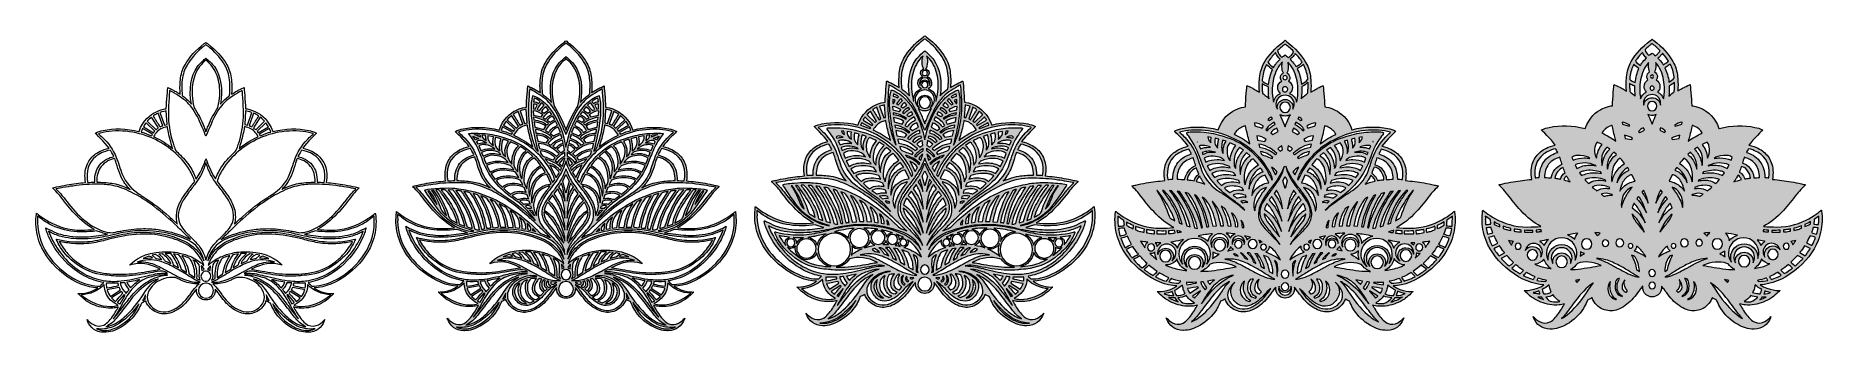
# Model space of a CAD drawing. Header units: millimetres. Extents: x -1149 to 2186, y 108 to 662.
import ezdxf

# ---------------------------------------------------------------- set-up
doc = ezdxf.new("R2010")
doc.units = ezdxf.units.MM
doc.header["$MEASUREMENT"] = 0
for name, color, linetype in [('Layer 1', 7, 'Continuous'), ('Layer 2', 7, 'Continuous'), ('Layer 3', 7, 'Continuous'), ('Layer 4', 7, 'Continuous'), ('Layer 5', 7, 'Continuous')]:
    doc.layers.add(name, color=color, linetype=linetype)

msp = doc.modelspace()

# ---------------------------------------------------------------- hatches: boundary and pattern name
at = {"layer": 'Layer 1'}
h = msp.add_hatch(color=1, dxfattribs=at)
h.dxf.hatch_style = 2
edge = h.paths.add_edge_path()
edge.add_spline(control_points=[(2185.6, 320.7), (2185.6, 320.7), (2185.6, 320.8), (2185.6, 320.8), (2185.6, 325.4), (2184.2, 336.4), (2184.2, 336.4), (2184.2, 336.4), (2148.7, 303.7), (2100.4, 304.6), (2092.6, 304.8), (2084.4, 304.9), (2076, 305.9), (2088.5, 312.5), (2100.4, 322), (2113.3, 335.6), (2122.2, 344.9), (2130.1, 355.3), (2137.7, 365.3), (2137.7, 365.3), (2139, 366.9), (2139, 366.9), (2143.2, 372.4), (2154.2, 383.5), (2154.2, 383.5), (2154, 383.8), (2148.6, 384.9), (2146.8, 385.3), (2140.4, 386.8), (2134, 388), (2127.6, 389.2), (2116.1, 391.2), (2104.5, 392.7), (2092.8, 393.5), (2094.8, 405.5), (2094, 416.2), (2090.6, 425.4), (2087.6, 433.2), (2082.7, 439.9), (2076, 445.3), (2070.9, 449.5), (2062.1, 454.9), (2048.9, 457.8), (2056.4, 468.4), (2074.8, 485.9), (2074.8, 485.9), (2074.8, 485.9), (2074.5, 486), (2074.5, 486), (2069.8, 488.7), (2064.6, 489.8), (2060.1, 490.8), (2039.2, 495.2), (2017.3, 494.6), (1993.1, 488.7), (1993.1, 488.7), (1993.1, 488.7), (1993, 488.7), (1985.5, 509.8), (1972, 520.2), (1961.9, 525.3), (1952.7, 529.9), (1944.7, 531), (1942, 531.3), (1942, 531.6), (1942, 531.8), (1942, 532), (1942, 532), (1942, 532), (1942, 532), (1941.8, 544.1), (1939.2, 570.9), (1939.2, 570.9), (1939.2, 570.9), (1931.6, 567.6), (1928.5, 565.9), (1928.5, 565.9), (1927.7, 565.5), (1927.7, 565.5), (1925.5, 564.4), (1922.2, 562.4), (1919.3, 560.7), (1919, 560.5), (1918.8, 560.3), (1918.5, 560.2), (1918.5, 560.2), (1916.4, 558.9), (1916, 558.7), (1916.1, 559.6), (1916.1, 561.1), (1916.3, 563.9), (1916.5, 566.8), (1916.7, 570.5), (1916.6, 571.7), (1916.4, 575.3), (1916.2, 579.2), (1915.9, 583.1), (1915.9, 583.2), (1915.9, 583.2), (1915.9, 583.3), (1915.8, 584), (1915.8, 584.8), (1915.7, 585.5), (1914.9, 595.6), (1912, 605), (1907.1, 613.6), (1898.7, 628.2), (1886.9, 641.1), (1871.2, 653), (1870.8, 653.3), (1868.1, 655.6), (1868.1, 655.6), (1868.1, 655.6), (1865.4, 653.3), (1865, 653), (1849.3, 641.1), (1837.5, 628.2), (1829.1, 613.6), (1824.2, 605), (1821.3, 595.6), (1820.5, 585.5), (1820.1, 580.8), (1819.8, 576), (1819.6, 571.7), (1819.5, 570.5), (1819.7, 566.8), (1819.9, 563.9), (1820, 561.1), (1820.1, 559.6), (1820.2, 558.7), (1819.7, 558.9), (1817.7, 560.2), (1817.7, 560.2), (1817.4, 560.3), (1817.1, 560.5), (1816.9, 560.7), (1814, 562.4), (1810.7, 564.4), (1808.5, 565.5), (1808.5, 565.5), (1807.7, 565.9), (1807.7, 565.9), (1804.6, 567.6), (1797, 570.9), (1797, 570.9), (1797, 570.9), (1794.3, 544.1), (1794.2, 532), (1794.2, 532), (1794.1, 532), (1794.1, 532), (1794.2, 531.8), (1794.2, 531.6), (1794.2, 531.3), (1791.4, 531), (1783.5, 529.9), (1774.3, 525.3), (1764.2, 520.2), (1750.7, 509.8), (1743.2, 488.7), (1743.1, 488.7), (1743, 488.7), (1743, 488.7), (1718.9, 494.6), (1697, 495.2), (1676.1, 490.8), (1671.5, 489.8), (1666.4, 488.7), (1661.7, 486), (1661.7, 486), (1661.4, 485.9), (1661.4, 485.9), (1661.4, 485.9), (1679.7, 468.4), (1687.3, 457.8), (1674.1, 454.9), (1665.3, 449.5), (1660.1, 445.3), (1653.4, 439.9), (1648.5, 433.2), (1645.6, 425.4), (1642.2, 416.2), (1641.4, 405.5), (1643.4, 393.5), (1631.7, 392.7), (1620.1, 391.2), (1608.5, 389.2), (1602.1, 388), (1595.7, 386.8), (1589.4, 385.3), (1587.6, 384.9), (1582.2, 383.8), (1582, 383.5), (1582, 383.5), (1593, 372.4), (1597.2, 366.9), (1597.2, 366.9), (1598.4, 365.3), (1598.4, 365.3), (1606.1, 355.3), (1614, 344.9), (1622.8, 335.6), (1635.8, 322), (1647.7, 312.5), (1660.2, 305.9), (1651.7, 304.9), (1643.5, 304.8), (1635.8, 304.6), (1587.5, 303.7), (1551.9, 336.4), (1551.9, 336.4), (1551.9, 336.4), (1550.5, 325.4), (1550.6, 320.8), (1550.6, 320.8), (1550.6, 320.7), (1550.6, 320.7), (1550.4, 306.8), (1553, 293), (1558.3, 279.6), (1566.7, 258.1), (1581.9, 238.6), (1602.3, 223), (1624.3, 206.3), (1645.7, 197.5), (1666.1, 197), (1650.8, 185.2), (1629.4, 186.1), (1629.4, 186.1), (1629.4, 186.1), (1640.3, 175.5), (1645.3, 172.3), (1655.3, 165.9), (1665.8, 161.7), (1676.7, 159.8), (1682.6, 158.8), (1688.6, 158.6), (1694.4, 159.1), (1697.6, 159.4), (1701.3, 159.8), (1704.6, 161.2), (1703.8, 159.6), (1702.9, 158.2), (1702.1, 156.7), (1698, 149.5), (1693.4, 141.9), (1687.3, 135.4), (1684.2, 132.1), (1681.3, 129), (1677.8, 127.4), (1662.5, 120.3), (1650.1, 133.4), (1647.9, 135.7), (1647.9, 135.7), (1646.2, 137.5), (1646.2, 137.5), (1646.2, 137.5), (1647, 135.2), (1647, 135.2), (1649.6, 128.7), (1653.4, 123.5), (1658.4, 119.9), (1663.6, 116), (1670, 114), (1677.3, 113.9), (1677.7, 113.9), (1678, 113.9), (1678.4, 113.9), (1688.5, 113.9), (1698.5, 116.9), (1708.9, 123), (1722.1, 130.8), (1732.5, 140.7), (1739.8, 152.4), (1742.3, 156.5), (1744.3, 160.8), (1746.3, 165), (1746.8, 166.1), (1747.2, 167.2), (1747.7, 168.2), (1749.9, 169.1), (1751.9, 170.1), (1753.8, 171.3), (1754, 171.4), (1754.3, 171.6), (1754.6, 171.8), (1755, 172), (1755.5, 172.3), (1756, 172.6), (1756.7, 169.8), (1758, 167.2), (1759.8, 164.7), (1765.6, 156.5), (1773.2, 151.2), (1782.4, 149.1), (1790.5, 147.2), (1798.7, 148.1), (1807.4, 152.1), (1817.1, 156.5), (1825.7, 163.1), (1832.9, 171.7), (1836.6, 176), (1840, 180.6), (1843.3, 185.1), (1845, 187.3), (1846.7, 189.6), (1848.3, 191.8), (1848.8, 192.4), (1849.4, 193.1), (1850.2, 193.9), (1850.3, 194), (1850.4, 194.2), (1850.6, 194.3), (1850.2, 187.1), (1852.2, 182), (1856.8, 178.2), (1860, 175.7), (1863.6, 174.3), (1867.7, 174.3), (1867.7, 174.3), (1868, 174.3), (1868, 174.3), (1868, 174.3), (1868, 174.3), (1868, 174.3), (1868, 174.3), (1868.1, 174.3), (1868.1, 174.3), (1868.1, 174.3), (1868.2, 174.3), (1868.2, 174.3), (1868.2, 174.3), (1868.2, 174.3), (1868.2, 174.3), (1868.2, 174.3), (1868.5, 174.3), (1868.5, 174.3), (1872.6, 174.3), (1876.2, 175.7), (1879.4, 178.2), (1884, 182), (1886, 187.1), (1885.6, 194.3), (1885.7, 194.2), (1885.9, 194), (1886, 193.9), (1886.7, 193.1), (1887.3, 192.4), (1887.8, 191.8), (1889.5, 189.6), (1891.2, 187.3), (1892.8, 185.1), (1896.2, 180.6), (1899.6, 176), (1903.2, 171.7), (1910.5, 163.1), (1919.1, 156.5), (1928.8, 152.1), (1937.5, 148.1), (1945.7, 147.2), (1953.8, 149.1), (1963, 151.2), (1970.6, 156.5), (1976.4, 164.7), (1978.1, 167.2), (1979.4, 169.8), (1980.2, 172.6), (1980.7, 172.3), (1981.1, 172), (1981.5, 171.8), (1981.9, 171.6), (1982.2, 171.4), (1982.4, 171.3), (1984.3, 170.1), (1986.2, 169.1), (1988.4, 168.2), (1988.9, 167.2), (1989.4, 166.1), (1989.9, 165), (1991.9, 160.8), (1993.9, 156.5), (1996.4, 152.4), (2003.6, 140.7), (2014, 130.8), (2027.3, 123), (2037.7, 116.9), (2047.7, 113.9), (2057.8, 113.9), (2058.2, 113.9), (2058.5, 113.9), (2058.8, 113.9), (2066.2, 114), (2072.6, 116), (2077.8, 119.9), (2082.7, 123.5), (2086.6, 128.7), (2089.1, 135.2), (2089.1, 135.2), (2090, 137.5), (2090, 137.5), (2090, 137.5), (2088.3, 135.7), (2088.3, 135.7), (2086.1, 133.4), (2073.7, 120.3), (2058.4, 127.4), (2054.9, 129), (2051.9, 132.1), (2048.9, 135.4), (2042.8, 141.9), (2038.2, 149.5), (2034.1, 156.7), (2033.2, 158.2), (2032.4, 159.6), (2031.5, 161.2), (2034.9, 159.8), (2038.6, 159.4), (2041.7, 159.1), (2047.6, 158.6), (2053.6, 158.8), (2059.5, 159.8), (2070.3, 161.7), (2080.9, 165.9), (2090.9, 172.3), (2095.8, 175.5), (2106.8, 186.1), (2106.8, 186.1), (2106.8, 186.1), (2085.4, 185.2), (2070.1, 197), (2090.4, 197.5), (2111.9, 206.3), (2133.9, 223), (2154.3, 238.6), (2169.5, 258.1), (2177.9, 279.6), (2183.2, 293), (2185.8, 306.8), (2185.6, 320.7)], knot_values=[0, 0, 0, 0, 1, 1, 1, 2, 2, 2, 3, 3, 3, 4, 4, 4, 5, 5, 5, 6, 6, 6, 7, 7, 7, 8, 8, 8, 9, 9, 9, 10, 10, 10, 11, 11, 11, 12, 12, 12, 13, 13, 13, 14, 14, 14, 15, 15, 15, 16, 16, 16, 17, 17, 17, 18, 18, 18, 19, 19, 19, 20, 20, 20, 21, 21, 21, 22, 22, 22, 23, 23, 23, 24, 24, 24, 25, 25, 25, 26, 26, 26, 27, 27, 27, 28, 28, 28, 29, 29, 29, 30, 30, 30, 31, 31, 31, 32, 32, 32, 33, 33, 33, 34, 34, 34, 35, 35, 35, 36, 36, 36, 37, 37, 37, 38, 38, 38, 39, 39, 39, 40, 40, 40, 41, 41, 41, 42, 42, 42, 43, 43, 43, 44, 44, 44, 45, 45, 45, 46, 46, 46, 47, 47, 47, 48, 48, 48, 49, 49, 49, 50, 50, 50, 51, 51, 51, 52, 52, 52, 53, 53, 53, 54, 54, 54, 55, 55, 55, 56, 56, 56, 57, 57, 57, 58, 58, 58, 59, 59, 59, 60, 60, 60, 61, 61, 61, 62, 62, 62, 63, 63, 63, 64, 64, 64, 65, 65, 65, 66, 66, 66, 67, 67, 67, 68, 68, 68, 69, 69, 69, 70, 70, 70, 71, 71, 71, 72, 72, 72, 73, 73, 73, 74, 74, 74, 75, 75, 75, 76, 76, 76, 77, 77, 77, 78, 78, 78, 79, 79, 79, 80, 80, 80, 81, 81, 81, 82, 82, 82, 83, 83, 83, 84, 84, 84, 85, 85, 85, 86, 86, 86, 87, 87, 87, 88, 88, 88, 89, 89, 89, 90, 90, 90, 91, 91, 91, 92, 92, 92, 93, 93, 93, 94, 94, 94, 95, 95, 95, 96, 96, 96, 97, 97, 97, 98, 98, 98, 99, 99, 99, 100, 100, 100, 101, 101, 101, 102, 102, 102, 103, 103, 103, 104, 104, 104, 105, 105, 105, 106, 106, 106, 107, 107, 107, 108, 108, 108, 109, 109, 109, 110, 110, 110, 111, 111, 111, 112, 112, 112, 113, 113, 113, 114, 114, 114, 115, 115, 115, 116, 116, 116, 117, 117, 117, 118, 118, 118, 119, 119, 119, 120, 120, 120, 121, 121, 121, 122, 122, 122, 123, 123, 123, 124, 124, 124, 125, 125, 125, 126, 126, 126, 127, 127, 127, 128, 128, 128, 129, 129, 129, 130, 130, 130, 131, 131, 131, 132, 132, 132, 133, 133, 133, 134, 134, 134, 135, 135, 135, 136, 136, 136, 137, 137, 137, 138, 138, 138, 139, 139, 139, 140, 140, 140, 141, 141, 141, 142, 142, 142, 143, 143, 143, 144, 144, 144, 145, 145, 145, 146, 146, 146, 146], degree=3, periodic=1)
edge = h.paths.add_edge_path()
edge.add_spline(control_points=[(2164.1, 314.7), (2164.1, 314.7), (2163.7, 310.6), (2163.7, 310.6), (2161.4, 309.4), (2157.5, 307.4), (2153.3, 305.4), (2153.3, 305.4), (2153.1, 309.2), (2153.1, 309.2), (2156.9, 310.8), (2160.6, 312.7), (2164.1, 314.7)], knot_values=[0, 0, 0, 0, 1, 1, 1, 2, 2, 2, 3, 3, 3, 4, 4, 4, 4], degree=3, periodic=1)
edge = h.paths.add_edge_path()
edge.add_spline(control_points=[(2146.9, 306.7), (2146.9, 306.7), (2147.1, 302.6), (2147.1, 302.6), (2143.7, 301.2), (2141, 300.2), (2139.1, 299.8), (2137, 299.3), (2134.9, 298.8), (2132.8, 298.4), (2132.8, 298.4), (2132.6, 302.4), (2132.6, 302.4), (2137.5, 303.6), (2142.3, 305), (2146.9, 306.7)], knot_values=[0, 0, 0, 0, 1, 1, 1, 2, 2, 2, 3, 3, 3, 4, 4, 4, 5, 5, 5, 5], degree=3, periodic=1)
edge = h.paths.add_edge_path()
edge.add_spline(control_points=[(2136.2, 279.3), (2134.9, 277.2), (2133.5, 275.2), (2132.1, 273.2), (2131.7, 272.6), (2131.2, 272), (2130.7, 271.3), (2130.2, 273.8), (2129, 276.1), (2127.2, 277.8), (2130.3, 278.2), (2133.2, 278.7), (2136.2, 279.3)], knot_values=[0, 0, 0, 0, 1, 1, 1, 2, 2, 2, 3, 3, 3, 4, 4, 4, 4], degree=3, periodic=1)
edge = h.paths.add_edge_path()
edge.add_spline(control_points=[(2120.4, 300), (2122.3, 300.3), (2124.3, 300.7), (2126.4, 301.1), (2126.4, 301.1), (2126.6, 297.2), (2126.6, 297.2), (2123.1, 296.5), (2119.7, 296), (2116.3, 295.6), (2115.4, 295.5), (2114.5, 295.4), (2113.4, 295.4), (2113.4, 295.4), (2113.4, 299.2), (2113.4, 299.2), (2115.8, 299.4), (2118.2, 299.7), (2120.4, 300)], knot_values=[0, 0, 0, 0, 1, 1, 1, 2, 2, 2, 3, 3, 3, 4, 4, 4, 5, 5, 5, 6, 6, 6, 6], degree=3, periodic=1)
edge = h.paths.add_edge_path()
edge.add_spline(control_points=[(2118.5, 274.4), (2121.6, 274.4), (2124.1, 271.9), (2124.1, 268.8), (2124.1, 265.7), (2121.6, 263.2), (2118.5, 263.2), (2115.4, 263.2), (2112.9, 265.7), (2112.9, 268.8), (2112.9, 271.9), (2115.4, 274.4), (2118.5, 274.4)], knot_values=[0, 0, 0, 0, 1, 1, 1, 2, 2, 2, 3, 3, 3, 4, 4, 4, 4], degree=3, periodic=1)
edge = h.paths.add_edge_path()
edge.add_spline(control_points=[(2091.8, 298.5), (2097, 298.3), (2102.1, 298.4), (2107.1, 298.7), (2107.1, 298.7), (2107.2, 295), (2107.2, 295), (2103.1, 294.8), (2099.1, 294.9), (2095.9, 294.9), (2094.6, 294.9), (2093.2, 295), (2091.6, 295), (2091.6, 296.2), (2091.7, 297.3), (2091.8, 298.5)], knot_values=[0, 0, 0, 0, 1, 1, 1, 2, 2, 2, 3, 3, 3, 4, 4, 4, 5, 5, 5, 5], degree=3, periodic=1)
edge = h.paths.add_edge_path()
edge.add_spline(control_points=[(2106.9, 261.9), (2104.1, 266.4), (2099.2, 269.3), (2093.6, 269.3), (2084.9, 269.3), (2077.8, 262.2), (2077.8, 253.5), (2077.8, 251.8), (2078.1, 250), (2078.7, 248.4), (2076.5, 251.2), (2075.2, 254.7), (2075.2, 258.4), (2075.2, 267.2), (2082.4, 274.4), (2091.3, 274.4), (2098.9, 274.4), (2105.3, 269.1), (2106.9, 261.9)], knot_values=[0, 0, 0, 0, 1, 1, 1, 2, 2, 2, 3, 3, 3, 4, 4, 4, 5, 5, 5, 6, 6, 6, 6], degree=3, periodic=1)
edge = h.paths.add_edge_path()
edge.add_spline(control_points=[(2040, 257.7), (2030.8, 257.7), (2023.3, 250.2), (2023.3, 241), (2023.3, 240), (2023.4, 239), (2023.6, 238.1), (2021.8, 241.1), (2020.8, 244.6), (2020.8, 248.2), (2020.8, 258.8), (2029.4, 267.5), (2040, 267.5), (2050.7, 267.5), (2059.3, 258.8), (2059.3, 248.2), (2059.3, 244.6), (2058.3, 241.1), (2056.5, 238.1), (2056.7, 239), (2056.8, 240), (2056.8, 241), (2056.8, 250.2), (2049.3, 257.7), (2040, 257.7)], knot_values=[0, 0, 0, 0, 1, 1, 1, 2, 2, 2, 3, 3, 3, 4, 4, 4, 5, 5, 5, 6, 6, 6, 7, 7, 7, 8, 8, 8, 8], degree=3, periodic=1)
edge = h.paths.add_edge_path()
edge.add_spline(control_points=[(2016.6, 238.8), (2012.7, 243.7), (2010.6, 249.8), (2010.6, 256.3), (2010.6, 271.9), (2023.3, 284.6), (2038.9, 284.6), (2054.5, 284.6), (2067.2, 271.9), (2067.2, 256.3), (2067.2, 252.6), (2066.5, 249), (2065.2, 245.7), (2065.2, 246.5), (2065.3, 247.3), (2065.3, 248.2), (2065.3, 262.1), (2054, 273.4), (2040, 273.4), (2026.1, 273.4), (2014.8, 262.1), (2014.8, 248.2), (2014.8, 244.9), (2015.4, 241.8), (2016.6, 238.8)], knot_values=[0, 0, 0, 0, 1, 1, 1, 2, 2, 2, 3, 3, 3, 4, 4, 4, 5, 5, 5, 6, 6, 6, 7, 7, 7, 8, 8, 8, 8], degree=3, periodic=1)
edge = h.paths.add_edge_path()
edge.add_spline(control_points=[(2003.8, 259.9), (2003.7, 258.7), (2003.7, 257.5), (2003.7, 256.3), (2003.7, 253.7), (2003.9, 251.2), (2004.5, 248.7), (2002, 250.7), (1998.6, 253), (1994.3, 255.4), (1997.8, 256.1), (2001.1, 257.6), (2003.8, 259.9)], knot_values=[0, 0, 0, 0, 1, 1, 1, 2, 2, 2, 3, 3, 3, 4, 4, 4, 4], degree=3, periodic=1)
edge = h.paths.add_edge_path()
edge.add_spline(control_points=[(1989.9, 263.3), (1984.5, 263.3), (1980.1, 267.7), (1980.1, 273.1), (1980.1, 278.5), (1984.5, 282.9), (1989.9, 282.9), (1995.3, 282.9), (1999.7, 278.5), (1999.7, 273.1), (1999.7, 267.7), (1995.3, 263.3), (1989.9, 263.3)], knot_values=[0, 0, 0, 0, 1, 1, 1, 2, 2, 2, 3, 3, 3, 4, 4, 4, 4], degree=3, periodic=1)
edge = h.paths.add_edge_path()
edge.add_spline(control_points=[(1958.7, 362.8), (1958.4, 362.6), (1958, 362.3), (1957.6, 362.1), (1957, 362.2), (1956.3, 362.4), (1955.7, 362.6), (1955.7, 362.6), (1955.6, 362.6), (1955.6, 362.6), (1953, 363.2), (1950.5, 363.9), (1947.8, 364.1), (1947.3, 364.1), (1946.7, 364.1), (1946.1, 364.1), (1944.8, 364.1), (1943.6, 364), (1942.3, 363.9), (1942.3, 363.9), (1942.8, 365.5), (1942.8, 365.5), (1950.3, 367.8), (1956.7, 368.7), (1963.2, 366), (1961.7, 364.8), (1960.1, 363.8), (1958.7, 362.8)], knot_values=[0, 0, 0, 0, 1, 1, 1, 2, 2, 2, 3, 3, 3, 4, 4, 4, 5, 5, 5, 6, 6, 6, 7, 7, 7, 8, 8, 8, 9, 9, 9, 9], degree=3, periodic=1)
edge = h.paths.add_edge_path()
edge.add_spline(control_points=[(1961.9, 275.4), (1961.9, 272), (1959.1, 269.3), (1955.8, 269.3), (1952.4, 269.3), (1949.6, 272), (1949.6, 275.4), (1949.6, 278.8), (1952.4, 281.6), (1955.8, 281.6), (1959.1, 281.6), (1961.9, 278.8), (1961.9, 275.4)], knot_values=[0, 0, 0, 0, 1, 1, 1, 2, 2, 2, 3, 3, 3, 4, 4, 4, 4], degree=3, periodic=1)
edge = h.paths.add_edge_path()
edge.add_spline(control_points=[(1955, 377.1), (1952.6, 377.1), (1950, 376.9), (1947.2, 376.4), (1947.2, 376.4), (1948.3, 378.9), (1948.3, 378.9), (1951.7, 380.6), (1955.5, 381.4), (1959.4, 382), (1963.9, 382.7), (1969.7, 383.3), (1975.1, 381.5), (1976.7, 381), (1978.4, 380.4), (1979.8, 379.3), (1977, 376.7), (1974, 374.3), (1971.4, 372.3), (1966.5, 375.5), (1961.2, 377.1), (1955, 377.1)], knot_values=[0, 0, 0, 0, 1, 1, 1, 2, 2, 2, 3, 3, 3, 4, 4, 4, 5, 5, 5, 6, 6, 6, 7, 7, 7, 7], degree=3, periodic=1)
edge = h.paths.add_edge_path()
edge.add_spline(control_points=[(1962.2, 423.2), (1962.2, 421.8), (1961.8, 420.6), (1961.1, 419.4), (1960.7, 424.4), (1959.8, 428.8), (1958.2, 433), (1955.8, 439.6), (1952.1, 445.2), (1947, 450.1), (1947, 450.1), (1952.8, 453.9), (1952.8, 453.9), (1957.3, 449.4), (1960.2, 444), (1961.6, 437.4), (1962.6, 432.9), (1962.5, 428.3), (1962.2, 423.2)], knot_values=[0, 0, 0, 0, 1, 1, 1, 2, 2, 2, 3, 3, 3, 4, 4, 4, 5, 5, 5, 6, 6, 6, 6], degree=3, periodic=1)
edge = h.paths.add_edge_path()
edge.add_spline(control_points=[(1964.3, 407.5), (1972.8, 409.9), (1984, 412.2), (1995.6, 409.3), (1997.9, 408.7), (2000.8, 407.8), (2003.5, 406), (2003.5, 406), (1999.7, 400.7), (1999.7, 400.7), (1992.8, 404.3), (1985.4, 406.1), (1977.1, 406.1), (1972.6, 406.1), (1967.8, 405.6), (1962.4, 404.5), (1962.4, 404.5), (1964.3, 407.5), (1964.3, 407.5)], knot_values=[0, 0, 0, 0, 1, 1, 1, 2, 2, 2, 3, 3, 3, 4, 4, 4, 5, 5, 5, 6, 6, 6, 6], degree=3, periodic=1)
edge = h.paths.add_edge_path()
edge.add_spline(control_points=[(1955.4, 392.8), (1967.2, 396.7), (1977.8, 397.5), (1987.8, 395.3), (1990, 394.9), (1991.9, 394.2), (1993.7, 393.2), (1991.6, 390.9), (1989.5, 388.7), (1987.3, 386.3), (1987.3, 386.3), (1986.8, 385.9), (1986.8, 385.9), (1982.9, 389), (1978.3, 391), (1973.2, 391.7), (1971, 392), (1968.8, 392.2), (1966.6, 392.2), (1962.5, 392.2), (1958.3, 391.7), (1954.2, 390.6), (1954.2, 390.6), (1955.4, 392.8), (1955.4, 392.8)], knot_values=[0, 0, 0, 0, 1, 1, 1, 2, 2, 2, 3, 3, 3, 4, 4, 4, 5, 5, 5, 6, 6, 6, 7, 7, 7, 8, 8, 8, 8], degree=3, periodic=1)
edge = h.paths.add_edge_path()
edge.add_spline(control_points=[(1976.1, 294.2), (1973.8, 292.4), (1971.9, 290.1), (1970.5, 287.5), (1969.1, 289.9), (1967.1, 291.9), (1964.8, 293.4), (1968.5, 293.8), (1972.2, 294.1), (1976.1, 294.2)], knot_values=[0, 0, 0, 0, 1, 1, 1, 2, 2, 2, 3, 3, 3, 3], degree=3, periodic=1)
edge = h.paths.add_edge_path()
edge.add_spline(control_points=[(2005, 293.2), (2012, 292.4), (2019.4, 291.3), (2027.4, 289.6), (2021.4, 287.5), (2016.1, 283.9), (2011.9, 279), (2011.5, 284.4), (2009, 289.5), (2005, 293.2)], knot_values=[0, 0, 0, 0, 1, 1, 1, 2, 2, 2, 3, 3, 3, 3], degree=3, periodic=1)
edge = h.paths.add_edge_path()
edge.add_spline(control_points=[(2064.2, 280.8), (2068.7, 279.8), (2072.8, 278.9), (2076.6, 278.3), (2077.4, 278.1), (2078.3, 278), (2079.1, 277.9), (2075.9, 275.9), (2073.3, 273.1), (2071.4, 269.9), (2069.7, 273.9), (2067.3, 277.6), (2064.2, 280.8)], knot_values=[0, 0, 0, 0, 1, 1, 1, 2, 2, 2, 3, 3, 3, 4, 4, 4, 4], degree=3, periodic=1)
edge = h.paths.add_edge_path()
edge.add_spline(control_points=[(2064.6, 232.2), (2068.1, 236), (2070.8, 240.5), (2072.4, 245.3), (2076, 240.1), (2081.7, 236.6), (2087.9, 235.7), (2080.4, 232.2), (2072.7, 229.8), (2064.4, 228.3), (2062.7, 228), (2060.9, 227.7), (2059, 227.4), (2061, 228.8), (2062.9, 230.4), (2064.6, 232.2)], knot_values=[0, 0, 0, 0, 1, 1, 1, 2, 2, 2, 3, 3, 3, 4, 4, 4, 5, 5, 5, 5], degree=3, periodic=1)
edge = h.paths.add_edge_path()
edge.add_spline(control_points=[(2083.8, 253.5), (2083.8, 258.9), (2088.2, 263.3), (2093.6, 263.3), (2099, 263.3), (2103.4, 258.9), (2103.4, 253.5), (2103.4, 248.1), (2099, 243.7), (2093.6, 243.7), (2088.2, 243.7), (2083.8, 248.1), (2083.8, 253.5)], knot_values=[0, 0, 0, 0, 1, 1, 1, 2, 2, 2, 3, 3, 3, 4, 4, 4, 4], degree=3, periodic=1)
edge = h.paths.add_edge_path()
edge.add_spline(control_points=[(2076, 299.6), (2079.2, 299.2), (2082.4, 299), (2085.5, 298.8), (2085.5, 297.7), (2085.4, 296.5), (2085.4, 295.4), (2083, 295.7), (2080.5, 295.9), (2078, 296.2), (2077.1, 296.3), (2076.3, 296.4), (2075.4, 296.5), (2075.6, 297.5), (2075.9, 298.6), (2076, 299.6)], knot_values=[0, 0, 0, 0, 1, 1, 1, 2, 2, 2, 3, 3, 3, 4, 4, 4, 5, 5, 5, 5], degree=3, periodic=1)
edge = h.paths.add_edge_path()
edge.add_spline(control_points=[(2048.1, 450.9), (2059.7, 448.3), (2067.3, 443.5), (2071.7, 440), (2083.9, 430.1), (2088.9, 415.6), (2086.3, 396.8), (2083.8, 396.9), (2081.2, 397), (2078.7, 397), (2078.5, 409.4), (2075.3, 419.8), (2068.9, 427.9), (2061.7, 437.3), (2051.7, 441.8), (2044.2, 444), (2045.5, 446.4), (2047.1, 449.1), (2048.1, 450.9)], knot_values=[0, 0, 0, 0, 1, 1, 1, 2, 2, 2, 3, 3, 3, 4, 4, 4, 5, 5, 5, 6, 6, 6, 6], degree=3, periodic=1)
edge = h.paths.add_edge_path()
edge.add_spline(control_points=[(2039.8, 433.5), (2039.9, 433.7), (2039.9, 433.9), (2039.9, 434.1), (2040, 434.4), (2040.1, 434.7), (2040.2, 434.9), (2046.6, 433.2), (2055.2, 429.6), (2061.2, 421.9), (2066.1, 415.5), (2068.7, 407.2), (2068.8, 397), (2065.1, 397), (2061.4, 396.8), (2058.1, 396.6), (2058, 403.9), (2053.6, 410.8), (2051, 414.3), (2047, 419.6), (2042, 422.9), (2036.7, 423.8), (2037.7, 427), (2038.7, 430.3), (2039.8, 433.5)], knot_values=[0, 0, 0, 0, 1, 1, 1, 2, 2, 2, 3, 3, 3, 4, 4, 4, 5, 5, 5, 6, 6, 6, 7, 7, 7, 8, 8, 8, 8], degree=3, periodic=1)
edge = h.paths.add_edge_path()
edge.add_spline(control_points=[(2034.8, 417.9), (2037.2, 417.6), (2041.9, 416.3), (2046.5, 409.8), (2050.1, 404.7), (2051.8, 400.2), (2051.7, 396.1), (2048.7, 395.8), (2045.8, 395.5), (2043, 395), (2042.4, 394.9), (2041.8, 394.8), (2041.2, 394.7), (2040.1, 398.5), (2037.7, 401.5), (2035.4, 404), (2034, 405.5), (2032.5, 406.7), (2031, 407.4), (2032.5, 411.1), (2033.8, 414.9), (2034.8, 417.9)], knot_values=[0, 0, 0, 0, 1, 1, 1, 2, 2, 2, 3, 3, 3, 4, 4, 4, 5, 5, 5, 6, 6, 6, 7, 7, 7, 7], degree=3, periodic=1)
edge = h.paths.add_edge_path()
edge.add_spline(control_points=[(2024.5, 394.6), (2024.5, 394.6), (2024.9, 395.2), (2024.9, 395.2), (2026.2, 397.3), (2027.4, 399.4), (2028.6, 401.8), (2029.8, 401), (2031, 399.6), (2031.7, 398.7), (2031.7, 398.7), (2031.9, 398.6), (2031.9, 398.6), (2033.1, 397.1), (2034.4, 395.4), (2035, 393.4), (2029.6, 392.1), (2024.6, 390.4), (2020.8, 389), (2022.4, 391.3), (2023.7, 393.3), (2024.5, 394.6)], knot_values=[0, 0, 0, 0, 1, 1, 1, 2, 2, 2, 3, 3, 3, 4, 4, 4, 5, 5, 5, 6, 6, 6, 7, 7, 7, 7], degree=3, periodic=1)
edge = h.paths.add_edge_path()
edge.add_spline(control_points=[(2002.2, 438.4), (2008.1, 439.1), (2013.3, 437.8), (2017.7, 434.8), (2017.7, 434.8), (2015.7, 429.6), (2015.7, 429.6), (2008.8, 432.4), (2001.9, 433.8), (1994.7, 433.8), (1991.3, 433.8), (1987.8, 433.4), (1984.2, 432.8), (1987.9, 436), (1992.6, 437.3), (2002.2, 438.4)], knot_values=[0, 0, 0, 0, 1, 1, 1, 2, 2, 2, 3, 3, 3, 4, 4, 4, 5, 5, 5, 5], degree=3, periodic=1)
edge = h.paths.add_edge_path()
edge.add_spline(control_points=[(2011.9, 420.9), (2011.9, 420.9), (2008.4, 414.1), (2008.4, 414.1), (2001.3, 418.2), (1993.5, 420.2), (1984.8, 420.2), (1981, 420.2), (1977.1, 419.9), (1972.7, 419.1), (1972.8, 419.2), (1972.9, 419.3), (1972.9, 419.3), (1973, 419.4), (1973.2, 419.6), (1973.5, 419.7), (1987.1, 425.5), (1999.7, 425.9), (2011.9, 420.9)], knot_values=[0, 0, 0, 0, 1, 1, 1, 2, 2, 2, 3, 3, 3, 4, 4, 4, 5, 5, 5, 6, 6, 6, 6], degree=3, periodic=1)
edge = h.paths.add_edge_path()
edge.add_spline(control_points=[(1970.8, 462.9), (1973.4, 460.3), (1975.1, 455.6), (1975.4, 450.3), (1975.8, 444.4), (1974.5, 438.6), (1971.7, 433.5), (1970.7, 443.3), (1967.3, 451.6), (1961.3, 458.6), (1965.2, 460.6), (1968, 461.9), (1970.8, 462.9)], knot_values=[0, 0, 0, 0, 1, 1, 1, 2, 2, 2, 3, 3, 3, 4, 4, 4, 4], degree=3, periodic=1)
edge = h.paths.add_edge_path()
edge.add_spline(control_points=[(1938.5, 475.7), (1939.7, 480.3), (1940.7, 485.1), (1941.6, 489.6), (1941.9, 491.2), (1942.3, 492.9), (1942.6, 494.5), (1944.5, 494.1), (1946.3, 493.4), (1948.1, 492.6), (1953.7, 490), (1958.2, 486), (1961.6, 480.5), (1952.4, 476.1), (1943.8, 471.1), (1935.5, 465.1), (1936.6, 468.9), (1937.6, 472.3), (1938.5, 475.7)], knot_values=[0, 0, 0, 0, 1, 1, 1, 2, 2, 2, 3, 3, 3, 4, 4, 4, 5, 5, 5, 6, 6, 6, 6], degree=3, periodic=1)
edge = h.paths.add_edge_path()
edge.add_spline(control_points=[(1939.5, 444.3), (1941.9, 442.4), (1944.1, 440), (1946, 437), (1950.2, 430.3), (1952.1, 423.2), (1951.7, 415.9), (1951.7, 414.8), (1951.6, 413.7), (1951.5, 412.5), (1950.1, 419.2), (1947.9, 424.9), (1944.7, 429.8), (1941.9, 434.1), (1938.6, 437.5), (1934.7, 439.9), (1934.7, 439.9), (1939.5, 444.3), (1939.5, 444.3)], knot_values=[0, 0, 0, 0, 1, 1, 1, 2, 2, 2, 3, 3, 3, 4, 4, 4, 5, 5, 5, 6, 6, 6, 6], degree=3, periodic=1)
edge = h.paths.add_edge_path()
edge.add_spline(control_points=[(1936, 425.5), (1938.7, 421.8), (1940.2, 417.4), (1941.5, 413.3), (1943.5, 406.3), (1943.7, 399), (1943.6, 392.6), (1943.6, 391.6), (1943.4, 390.7), (1943.1, 390), (1943, 389.8), (1942.9, 389.5), (1942.8, 389.2), (1941.5, 395.1), (1939.7, 400.2), (1936.9, 405.1), (1932.8, 412.4), (1927.1, 418.4), (1919.4, 423.4), (1922, 426.8), (1924.7, 429.9), (1927.6, 433), (1930.8, 431.5), (1933.4, 429.1), (1936, 425.5)], knot_values=[0, 0, 0, 0, 1, 1, 1, 2, 2, 2, 3, 3, 3, 4, 4, 4, 5, 5, 5, 6, 6, 6, 7, 7, 7, 8, 8, 8, 8], degree=3, periodic=1)
edge = h.paths.add_edge_path()
edge.add_spline(control_points=[(1906.2, 468), (1906.2, 468), (1904.6, 470), (1904.6, 470), (1908.9, 473.4), (1913.8, 475.4), (1919.7, 476), (1919.7, 476), (1918.4, 470.2), (1918.4, 470.2), (1918.4, 470.2), (1906.2, 468), (1906.2, 468)], knot_values=[0, 0, 0, 0, 1, 1, 1, 2, 2, 2, 3, 3, 3, 4, 4, 4, 4], degree=3, periodic=1)
edge = h.paths.add_edge_path()
edge.add_spline(control_points=[(1933.6, 387.3), (1932.3, 390.3), (1930.8, 393.2), (1928.9, 396), (1924.1, 403.2), (1918, 408.2), (1910.6, 410.7), (1911.4, 412.1), (1912.5, 413.8), (1914, 415.7), (1914.8, 415.3), (1915.7, 414.8), (1916.4, 414.2), (1916.4, 414.2), (1916.4, 414.2), (1916.4, 414.2), (1925.9, 407.2), (1931.6, 398.1), (1933.6, 387.3)], knot_values=[0, 0, 0, 0, 1, 1, 1, 2, 2, 2, 3, 3, 3, 4, 4, 4, 5, 5, 5, 6, 6, 6, 6], degree=3, periodic=1)
edge = h.paths.add_edge_path()
edge.add_spline(control_points=[(1905.7, 402.4), (1908.1, 402), (1910.3, 401.1), (1912.4, 399.7), (1917.9, 396.2), (1922, 391.1), (1924.8, 384.1), (1926.3, 380.2), (1927.5, 376.1), (1928.4, 371.8), (1924.6, 377.9), (1919.4, 382.7), (1912.5, 386.2), (1908.2, 388.3), (1904.1, 389.6), (1899.9, 390.1), (1899.9, 390.1), (1905.7, 402.4), (1905.7, 402.4)], knot_values=[0, 0, 0, 0, 1, 1, 1, 2, 2, 2, 3, 3, 3, 4, 4, 4, 5, 5, 5, 6, 6, 6, 6], degree=3, periodic=1)
edge = h.paths.add_edge_path()
edge.add_spline(control_points=[(1901.5, 348.9), (1901.6, 349), (1901.7, 349.1), (1901.8, 349.2), (1903.5, 346.3), (1904.7, 343.4), (1905.5, 340.4), (1897.3, 335.5), (1890.4, 328.4), (1884.3, 318.5), (1884.3, 318.5), (1884.3, 318.5), (1884.3, 318.5), (1883.1, 316.6), (1881.9, 314.6), (1880.8, 312.6), (1883.2, 318.9), (1886.1, 325.1), (1889.2, 331.1), (1892.5, 337.3), (1896.2, 343.7), (1901.5, 348.9)], knot_values=[0, 0, 0, 0, 1, 1, 1, 2, 2, 2, 3, 3, 3, 4, 4, 4, 5, 5, 5, 6, 6, 6, 7, 7, 7, 7], degree=3, periodic=1)
edge = h.paths.add_edge_path()
edge.add_spline(control_points=[(1896.7, 319.9), (1899.8, 323.7), (1902.6, 326.7), (1905.6, 329), (1905.6, 328.8), (1905.5, 328.6), (1905.5, 328.4), (1904.2, 323.8), (1901.8, 319.4), (1897.6, 314), (1893.2, 308.4), (1887.4, 301), (1882.4, 294.8), (1886.7, 304.4), (1890.9, 312.6), (1896.7, 319.9)], knot_values=[0, 0, 0, 0, 1, 1, 1, 2, 2, 2, 3, 3, 3, 4, 4, 4, 5, 5, 5, 5], degree=3, periodic=1)
edge = h.paths.add_edge_path()
edge.add_spline(control_points=[(1908.2, 273.9), (1910.7, 273.9), (1912.6, 271.9), (1912.6, 269.5), (1912.6, 267), (1910.7, 265.1), (1908.2, 265.1), (1905.8, 265.1), (1903.8, 267), (1903.8, 269.5), (1903.8, 271.9), (1905.8, 273.9), (1908.2, 273.9)], knot_values=[0, 0, 0, 0, 1, 1, 1, 2, 2, 2, 3, 3, 3, 4, 4, 4, 4], degree=3, periodic=1)
edge = h.paths.add_edge_path()
edge.add_spline(control_points=[(1906.3, 377.7), (1906, 378.1), (1905.6, 378.6), (1905.3, 379), (1909.9, 377.3), (1913.6, 374.9), (1916.6, 371.7), (1920.7, 367.4), (1923.4, 361.7), (1924.8, 354.3), (1924.8, 354.3), (1924.8, 354.1), (1924.8, 354.1), (1925.1, 352.7), (1925.4, 351.2), (1925.5, 349.8), (1925.7, 347), (1925.8, 343.9), (1925, 340.9), (1924.9, 341.4), (1924.8, 341.9), (1924.7, 342.4), (1922.7, 352.2), (1917.9, 360.7), (1913.9, 367), (1911.5, 370.7), (1908.8, 374.2), (1906.3, 377.7)], knot_values=[0, 0, 0, 0, 1, 1, 1, 2, 2, 2, 3, 3, 3, 4, 4, 4, 5, 5, 5, 6, 6, 6, 7, 7, 7, 8, 8, 8, 9, 9, 9, 9], degree=3, periodic=1)
edge = h.paths.add_edge_path()
edge.add_spline(control_points=[(1928.4, 282.4), (1932.5, 282.4), (1935.7, 279.1), (1935.7, 275.1), (1935.7, 271.1), (1932.5, 267.8), (1928.4, 267.8), (1924.4, 267.8), (1921.1, 271.1), (1921.1, 275.1), (1921.1, 279.1), (1924.4, 282.4), (1928.4, 282.4)], knot_values=[0, 0, 0, 0, 1, 1, 1, 2, 2, 2, 3, 3, 3, 4, 4, 4, 4], degree=3, periodic=1)
edge = h.paths.add_edge_path()
edge.add_spline(control_points=[(1924, 500.3), (1924, 500.3), (1923.5, 496.5), (1923.5, 496.5), (1923.5, 496.5), (1911, 492.9), (1911, 492.9), (1911, 492.9), (1909.8, 494.9), (1909.8, 494.9), (1914.4, 498.3), (1919.7, 499.6), (1924, 500.3)], knot_values=[0, 0, 0, 0, 1, 1, 1, 2, 2, 2, 3, 3, 3, 4, 4, 4, 4], degree=3, periodic=1)
edge = h.paths.add_edge_path()
edge.add_spline(control_points=[(1910, 567.6), (1910, 564.9), (1909.7, 562.1), (1909.5, 559.5), (1909.5, 559.5), (1909.5, 559.3), (1909.5, 559.3), (1909.4, 558.7), (1909.4, 558), (1909.3, 557.3), (1907.2, 555.7), (1903.5, 552.9), (1899.5, 549.1), (1900.2, 555.7), (1900.5, 562.2), (1900.1, 568.5), (1903.7, 570.2), (1907, 572.3), (1910, 574.9), (1910.1, 572.4), (1910.1, 569.9), (1910, 567.6)], knot_values=[0, 0, 0, 0, 1, 1, 1, 2, 2, 2, 3, 3, 3, 4, 4, 4, 5, 5, 5, 6, 6, 6, 7, 7, 7, 7], degree=3, periodic=1)
edge = h.paths.add_edge_path()
edge.add_spline(control_points=[(1909.4, 585), (1909.4, 584.4), (1909.5, 583.8), (1909.6, 583.1), (1906.6, 579.9), (1903.3, 577.3), (1899.6, 575.2), (1898.4, 585), (1895.8, 594.2), (1891.9, 602.3), (1894.2, 603.4), (1896.4, 604.7), (1898.4, 606.2), (1899.6, 607), (1900.9, 608), (1902.1, 609.1), (1905.8, 602.1), (1908.1, 594.2), (1909.4, 585)], knot_values=[0, 0, 0, 0, 1, 1, 1, 2, 2, 2, 3, 3, 3, 4, 4, 4, 5, 5, 5, 6, 6, 6, 6], degree=3, periodic=1)
edge = h.paths.add_edge_path()
edge.add_spline(control_points=[(1868.1, 521.7), (1863.2, 521.7), (1859.3, 525.7), (1859.3, 530.5), (1859.3, 535.4), (1863.2, 539.4), (1868.1, 539.4), (1872.9, 539.4), (1876.9, 535.4), (1876.9, 530.5), (1876.9, 525.7), (1872.9, 521.7), (1868.1, 521.7)], knot_values=[0, 0, 0, 0, 1, 1, 1, 2, 2, 2, 3, 3, 3, 4, 4, 4, 4], degree=3, periodic=1)
edge = h.paths.add_edge_path()
edge.add_spline(control_points=[(1875.9, 514.6), (1873.5, 509.8), (1871.3, 504.9), (1869.3, 499.8), (1868.9, 498.7), (1868.5, 497.6), (1868.1, 496.6), (1867.7, 497.6), (1867.3, 498.7), (1866.9, 499.8), (1864.8, 504.9), (1862.7, 509.8), (1860.3, 514.6), (1862.8, 513.7), (1865.4, 513.2), (1868.1, 513.2), (1870.8, 513.2), (1873.4, 513.7), (1875.9, 514.6)], knot_values=[0, 0, 0, 0, 1, 1, 1, 2, 2, 2, 3, 3, 3, 4, 4, 4, 5, 5, 5, 6, 6, 6, 6], degree=3, periodic=1)
edge = h.paths.add_edge_path()
edge.add_spline(control_points=[(1868.1, 546.3), (1860.1, 546.3), (1853.4, 540.2), (1852.5, 532.4), (1852.2, 533.6), (1852, 534.9), (1852, 536.2), (1852, 545), (1859.2, 552.2), (1868.1, 552.2), (1876.9, 552.2), (1884.1, 545), (1884.1, 536.2), (1884.1, 534.9), (1884, 533.6), (1883.7, 532.4), (1882.8, 540.2), (1876.1, 546.3), (1868.1, 546.3)], knot_values=[0, 0, 0, 0, 1, 1, 1, 2, 2, 2, 3, 3, 3, 4, 4, 4, 5, 5, 5, 6, 6, 6, 6], degree=3, periodic=1)
edge = h.paths.add_edge_path()
edge.add_spline(control_points=[(1863.5, 594.5), (1860.3, 592.8), (1858.3, 589.5), (1858.3, 585.9), (1858.3, 583.6), (1859, 581.5), (1860.4, 579.7), (1856.1, 577.1), (1853.3, 572.3), (1853.3, 567.2), (1853.3, 563.2), (1855, 559.4), (1857.7, 556.7), (1852.6, 554.1), (1848.7, 549.7), (1846.7, 544.4), (1845.9, 548.6), (1845.4, 552.7), (1845.2, 556.6), (1844.5, 569.5), (1846.1, 581.6), (1850.2, 592.5), (1852.5, 598.7), (1855.3, 604), (1858.6, 608.4), (1859.5, 609.5), (1860.4, 610.7), (1861.5, 611.8), (1861.3, 610.3), (1861.2, 608.6), (1861.2, 606.9), (1861.2, 602), (1862, 597.5), (1863.5, 594.5)], knot_values=[0, 0, 0, 0, 1, 1, 1, 2, 2, 2, 3, 3, 3, 4, 4, 4, 5, 5, 5, 6, 6, 6, 7, 7, 7, 8, 8, 8, 9, 9, 9, 10, 10, 10, 11, 11, 11, 11], degree=3, periodic=1)
edge = h.paths.add_edge_path()
edge.add_spline(control_points=[(1852, 490.1), (1852, 490.1), (1853.8, 485.4), (1853.8, 485.4), (1853.8, 485.4), (1845.2, 481.1), (1845.2, 481.1), (1845.2, 481.1), (1842.8, 482.9), (1842.8, 482.9), (1844.9, 486.1), (1847.8, 488.4), (1852, 490.1)], knot_values=[0, 0, 0, 0, 1, 1, 1, 2, 2, 2, 3, 3, 3, 4, 4, 4, 4], degree=3, periodic=1)
edge = h.paths.add_edge_path()
edge.add_spline(control_points=[(1868.1, 567.9), (1870.2, 567.9), (1872, 566.2), (1872, 564), (1872, 561.9), (1870.2, 560.1), (1868.1, 560.1), (1865.9, 560.1), (1864.2, 561.9), (1864.2, 564), (1864.2, 566.2), (1865.9, 567.9), (1868.1, 567.9)], knot_values=[0, 0, 0, 0, 1, 1, 1, 2, 2, 2, 3, 3, 3, 4, 4, 4, 4], degree=3, periodic=1)
edge = h.paths.add_edge_path()
edge.add_spline(control_points=[(1865.2, 585.9), (1865.2, 587.5), (1866.5, 588.8), (1868.1, 588.8), (1869.7, 588.8), (1871, 587.5), (1871, 585.9), (1871, 584.2), (1869.7, 582.9), (1868.1, 582.9), (1866.5, 582.9), (1865.2, 584.2), (1865.2, 585.9)], knot_values=[0, 0, 0, 0, 1, 1, 1, 2, 2, 2, 3, 3, 3, 4, 4, 4, 4], degree=3, periodic=1)
edge = h.paths.add_edge_path()
edge.add_spline(control_points=[(1874.7, 611.8), (1875.8, 610.7), (1876.7, 609.5), (1877.6, 608.4), (1880.8, 604), (1883.7, 598.7), (1886, 592.5), (1886, 592.5), (1886, 592.5), (1886, 592.5), (1890, 581.6), (1891.7, 569.5), (1891, 556.6), (1890.7, 552.7), (1890.2, 548.6), (1889.5, 544.4), (1887.5, 549.7), (1883.6, 554.1), (1878.4, 556.7), (1881.2, 559.4), (1882.8, 563.2), (1882.8, 567.2), (1882.8, 572.3), (1880.1, 577.1), (1875.8, 579.7), (1877.2, 581.5), (1877.9, 583.6), (1877.9, 585.9), (1877.9, 589.5), (1875.9, 592.8), (1872.7, 594.5), (1874.1, 597.5), (1875, 602), (1875, 606.9), (1875, 608.6), (1874.9, 610.3), (1874.7, 611.8)], knot_values=[0, 0, 0, 0, 1, 1, 1, 2, 2, 2, 3, 3, 3, 4, 4, 4, 5, 5, 5, 6, 6, 6, 7, 7, 7, 8, 8, 8, 9, 9, 9, 10, 10, 10, 11, 11, 11, 12, 12, 12, 12], degree=3, periodic=1)
edge = h.paths.add_edge_path()
edge.add_spline(control_points=[(1884.1, 490.1), (1888.4, 488.4), (1891.3, 486.1), (1893.4, 482.9), (1893.4, 482.9), (1891, 481.1), (1891, 481.1), (1891, 481.1), (1882.4, 485.4), (1882.4, 485.4), (1882.4, 485.4), (1884.1, 490.1), (1884.1, 490.1)], knot_values=[0, 0, 0, 0, 1, 1, 1, 2, 2, 2, 3, 3, 3, 4, 4, 4, 4], degree=3, periodic=1)
edge = h.paths.add_edge_path()
edge.add_spline(control_points=[(1887.5, 629.5), (1891.9, 624.6), (1895.7, 619.8), (1898.9, 614.7), (1898.5, 614.3), (1898.1, 614), (1897.7, 613.6), (1897.5, 613.5), (1897.3, 613.3), (1897.2, 613.2), (1896.2, 612.3), (1895.1, 611.5), (1893.9, 610.6), (1892.3, 609.6), (1890.7, 608.7), (1888.9, 607.9), (1888.1, 609.3), (1887.3, 610.6), (1886.4, 611.8), (1885.2, 613.7), (1882.7, 616.5), (1879, 620.1), (1881, 621.7), (1882.7, 623.4), (1884.1, 624.9), (1885.6, 626.5), (1886.7, 628), (1887.5, 629.5)], knot_values=[0, 0, 0, 0, 1, 1, 1, 2, 2, 2, 3, 3, 3, 4, 4, 4, 5, 5, 5, 6, 6, 6, 7, 7, 7, 8, 8, 8, 9, 9, 9, 9], degree=3, periodic=1)
edge = h.paths.add_edge_path()
edge.add_spline(control_points=[(1861.8, 642.3), (1863.6, 643.9), (1865.6, 645.3), (1867.5, 646.7), (1867.7, 646.9), (1867.9, 647), (1868.1, 647.2), (1868.3, 647), (1868.5, 646.9), (1868.7, 646.7), (1870.6, 645.3), (1872.6, 643.9), (1874.3, 642.3), (1877.3, 639.7), (1880.1, 637.1), (1882.7, 634.5), (1882.5, 632.2), (1880.5, 630.2), (1879.1, 628.7), (1877.7, 627.3), (1876.1, 625.7), (1874.4, 624.4), (1873.1, 625.6), (1872.1, 626.5), (1871.6, 627), (1869.2, 629.1), (1868.9, 629.4), (1868.1, 629.4), (1867.2, 629.4), (1867, 629.1), (1864.5, 627), (1864, 626.5), (1863.2, 625.7), (1862.2, 624.8), (1858.8, 628), (1855.6, 631.5), (1854.9, 636), (1857.1, 638.1), (1859.4, 640.2), (1861.8, 642.3)], knot_values=[0, 0, 0, 0, 1, 1, 1, 2, 2, 2, 3, 3, 3, 4, 4, 4, 5, 5, 5, 6, 6, 6, 7, 7, 7, 8, 8, 8, 9, 9, 9, 10, 10, 10, 11, 11, 11, 12, 12, 12, 13, 13, 13, 13], degree=3, periodic=1)
edge = h.paths.add_edge_path()
edge.add_spline(control_points=[(1849.9, 630.8), (1851.6, 626.8), (1854.6, 623.4), (1857.6, 620.5), (1853.7, 616.7), (1851.1, 613.8), (1849.7, 611.8), (1848.5, 610.1), (1847.4, 608.2), (1846.4, 606.4), (1843.1, 608.5), (1839.5, 611.1), (1837.2, 614.6), (1840.7, 620.1), (1844.9, 625.5), (1849.9, 630.8)], knot_values=[0, 0, 0, 0, 1, 1, 1, 2, 2, 2, 3, 3, 3, 4, 4, 4, 5, 5, 5, 5], degree=3, periodic=1)
edge = h.paths.add_edge_path()
edge.add_spline(control_points=[(1826.8, 585), (1828, 594), (1830.3, 601.8), (1833.9, 608.7), (1836.7, 605.5), (1840.1, 603), (1843.6, 600.8), (1839.9, 592.7), (1837.6, 583.9), (1836.5, 574.4), (1835.1, 574.9), (1833.6, 575.6), (1832.2, 576.3), (1830.2, 577.4), (1828.2, 578.8), (1826.4, 580.4), (1826.5, 582.1), (1826.6, 583.6), (1826.8, 585)], knot_values=[0, 0, 0, 0, 1, 1, 1, 2, 2, 2, 3, 3, 3, 4, 4, 4, 5, 5, 5, 6, 6, 6, 6], degree=3, periodic=1)
edge = h.paths.add_edge_path()
edge.add_spline(control_points=[(1826.1, 572.7), (1826.8, 572.3), (1827.5, 571.9), (1828.1, 571.5), (1829.5, 570.7), (1830.9, 569.9), (1832.3, 569.3), (1833.1, 569), (1834, 568.6), (1834.8, 568.3), (1835.1, 568.2), (1835.5, 568.1), (1835.9, 568), (1835.9, 567.9), (1836, 567.9), (1836, 567.8), (1835.7, 561.7), (1836, 555.5), (1836.7, 549.1), (1832.7, 552.9), (1828.9, 555.7), (1826.9, 557.3), (1826.8, 558), (1826.7, 558.7), (1826.7, 559.4), (1826.7, 559.4), (1826.7, 559.5), (1826.7, 559.5), (1826.4, 562.1), (1826.2, 564.9), (1826.1, 567.6), (1826.1, 569.1), (1826.1, 570.9), (1826.1, 572.7)], knot_values=[0, 0, 0, 0, 1, 1, 1, 2, 2, 2, 3, 3, 3, 4, 4, 4, 5, 5, 5, 6, 6, 6, 7, 7, 7, 8, 8, 8, 9, 9, 9, 10, 10, 10, 11, 11, 11, 11], degree=3, periodic=1)
edge = h.paths.add_edge_path()
edge.add_spline(control_points=[(1830, 468), (1830, 468), (1817.8, 470.2), (1817.8, 470.2), (1817.8, 470.2), (1816.5, 476), (1816.5, 476), (1822.4, 475.4), (1827.3, 473.4), (1831.6, 470), (1831.6, 470), (1830, 468), (1830, 468)], knot_values=[0, 0, 0, 0, 1, 1, 1, 2, 2, 2, 3, 3, 3, 4, 4, 4, 4], degree=3, periodic=1)
edge = h.paths.add_edge_path()
edge.add_spline(control_points=[(1836.2, 390.1), (1832.1, 389.6), (1828, 388.3), (1823.7, 386.2), (1816.8, 382.7), (1811.5, 377.9), (1807.8, 371.8), (1808.7, 376.1), (1809.9, 380.2), (1811.4, 384.1), (1814.2, 391.1), (1818.3, 396.2), (1823.8, 399.7), (1825.9, 401.1), (1828.1, 402), (1830.4, 402.4), (1830.4, 402.4), (1836.2, 390.1), (1836.2, 390.1)], knot_values=[0, 0, 0, 0, 1, 1, 1, 2, 2, 2, 3, 3, 3, 4, 4, 4, 5, 5, 5, 6, 6, 6, 6], degree=3, periodic=1)
edge = h.paths.add_edge_path()
edge.add_spline(control_points=[(1819.7, 414.2), (1820.5, 414.8), (1821.3, 415.2), (1822.2, 415.7), (1823.7, 413.8), (1824.8, 412.1), (1825.5, 410.7), (1818.2, 408.2), (1812.1, 403.2), (1807.2, 396), (1805.4, 393.2), (1803.9, 390.3), (1802.6, 387.3), (1804.6, 398.1), (1810.3, 407.2), (1819.7, 414.2)], knot_values=[0, 0, 0, 0, 1, 1, 1, 2, 2, 2, 3, 3, 3, 4, 4, 4, 5, 5, 5, 5], degree=3, periodic=1)
edge = h.paths.add_edge_path()
edge.add_spline(control_points=[(1807.8, 282.4), (1811.8, 282.4), (1815.1, 279.1), (1815.1, 275.1), (1815.1, 271.1), (1811.8, 267.8), (1807.8, 267.8), (1803.7, 267.8), (1800.4, 271.1), (1800.4, 275.1), (1800.4, 279.1), (1803.7, 282.4), (1807.8, 282.4)], knot_values=[0, 0, 0, 0, 1, 1, 1, 2, 2, 2, 3, 3, 3, 4, 4, 4, 4], degree=3, periodic=1)
edge = h.paths.add_edge_path()
edge.add_spline(control_points=[(1811.5, 342.4), (1811.4, 341.9), (1811.3, 341.4), (1811.2, 340.9), (1810.4, 343.9), (1810.5, 347), (1810.7, 349.8), (1810.8, 351.2), (1811.1, 352.7), (1811.4, 354.1), (1811.4, 354.1), (1811.4, 354.3), (1811.4, 354.3), (1812.7, 361.7), (1815.4, 367.4), (1819.6, 371.7), (1822.6, 374.9), (1826.3, 377.3), (1830.9, 379), (1830.5, 378.5), (1830.2, 378.1), (1829.9, 377.7), (1827.3, 374.2), (1824.7, 370.7), (1822.3, 367), (1818.3, 360.7), (1813.5, 352.2), (1811.5, 342.4)], knot_values=[0, 0, 0, 0, 1, 1, 1, 2, 2, 2, 3, 3, 3, 4, 4, 4, 5, 5, 5, 6, 6, 6, 7, 7, 7, 8, 8, 8, 9, 9, 9, 9], degree=3, periodic=1)
edge = h.paths.add_edge_path()
edge.add_spline(control_points=[(1827.9, 273.9), (1830.4, 273.9), (1832.3, 271.9), (1832.3, 269.5), (1832.3, 267), (1830.4, 265.1), (1827.9, 265.1), (1825.5, 265.1), (1823.5, 267), (1823.5, 269.5), (1823.5, 271.9), (1825.5, 273.9), (1827.9, 273.9)], knot_values=[0, 0, 0, 0, 1, 1, 1, 2, 2, 2, 3, 3, 3, 4, 4, 4, 4], degree=3, periodic=1)
edge = h.paths.add_edge_path()
edge.add_spline(control_points=[(1830.7, 328.4), (1830.7, 328.6), (1830.6, 328.8), (1830.5, 329), (1833.5, 326.7), (1836.4, 323.7), (1839.4, 319.9), (1845.2, 312.6), (1849.5, 304.4), (1853.7, 294.8), (1848.8, 301), (1843, 308.4), (1838.6, 314), (1834.4, 319.4), (1832, 323.8), (1830.7, 328.4)], knot_values=[0, 0, 0, 0, 1, 1, 1, 2, 2, 2, 3, 3, 3, 4, 4, 4, 5, 5, 5, 5], degree=3, periodic=1)
edge = h.paths.add_edge_path()
edge.add_spline(control_points=[(1851.9, 318.5), (1845.8, 328.4), (1838.8, 335.5), (1830.7, 340.4), (1831.5, 343.4), (1832.7, 346.3), (1834.3, 349.2), (1834.4, 349.1), (1834.5, 349), (1834.6, 348.9), (1840, 343.7), (1843.7, 337.3), (1846.9, 331.1), (1850.1, 325.1), (1852.9, 318.9), (1855.4, 312.6), (1854.3, 314.6), (1853.1, 316.6), (1851.9, 318.5)], knot_values=[0, 0, 0, 0, 1, 1, 1, 2, 2, 2, 3, 3, 3, 4, 4, 4, 5, 5, 5, 6, 6, 6, 6], degree=3, periodic=1)
edge = h.paths.add_edge_path()
edge.add_spline(control_points=[(1826.4, 494.9), (1826.4, 494.9), (1825.2, 492.9), (1825.2, 492.9), (1825.2, 492.9), (1812.7, 496.5), (1812.7, 496.5), (1812.7, 496.5), (1812.1, 500.3), (1812.1, 500.3), (1816.5, 499.6), (1821.7, 498.3), (1826.4, 494.9)], knot_values=[0, 0, 0, 0, 1, 1, 1, 2, 2, 2, 3, 3, 3, 4, 4, 4, 4], degree=3, periodic=1)
edge = h.paths.add_edge_path()
edge.add_spline(control_points=[(1808.5, 433), (1811.5, 429.9), (1814.2, 426.8), (1816.7, 423.4), (1809.1, 418.4), (1803.3, 412.4), (1799.2, 405.1), (1796.5, 400.2), (1794.6, 395.1), (1793.4, 389.2), (1793.3, 389.5), (1793.2, 389.7), (1793.1, 390), (1792.7, 390.7), (1792.6, 391.6), (1792.6, 392.6), (1792.5, 399), (1792.6, 406.3), (1794.7, 413.3), (1796, 417.4), (1797.5, 421.8), (1800.2, 425.5), (1802.7, 429.1), (1805.4, 431.5), (1808.5, 433)], knot_values=[0, 0, 0, 0, 1, 1, 1, 2, 2, 2, 3, 3, 3, 4, 4, 4, 5, 5, 5, 6, 6, 6, 7, 7, 7, 8, 8, 8, 8], degree=3, periodic=1)
edge = h.paths.add_edge_path()
edge.add_spline(control_points=[(1780.6, 362.6), (1780.6, 362.6), (1780.5, 362.6), (1780.5, 362.6), (1779.8, 362.4), (1779.2, 362.2), (1778.5, 362.1), (1778.2, 362.3), (1777.8, 362.5), (1777.5, 362.8), (1777.5, 362.8), (1777.4, 362.8), (1777.4, 362.8), (1776, 363.8), (1774.5, 364.8), (1773, 366), (1779.4, 368.7), (1785.8, 367.8), (1793.3, 365.5), (1793.3, 365.5), (1793.9, 363.9), (1793.9, 363.9), (1792, 364.1), (1790.2, 364.2), (1788.3, 364.1), (1785.7, 363.9), (1783.2, 363.2), (1780.6, 362.6)], knot_values=[0, 0, 0, 0, 1, 1, 1, 2, 2, 2, 3, 3, 3, 4, 4, 4, 5, 5, 5, 6, 6, 6, 7, 7, 7, 8, 8, 8, 9, 9, 9, 9], degree=3, periodic=1)
edge = h.paths.add_edge_path()
edge.add_spline(control_points=[(1787.1, 274.7), (1787.1, 271.3), (1784.3, 268.6), (1780.9, 268.6), (1777.6, 268.6), (1774.8, 271.3), (1774.8, 274.7), (1774.8, 278.1), (1777.6, 280.8), (1780.9, 280.8), (1784.3, 280.8), (1787.1, 278.1), (1787.1, 274.7)], knot_values=[0, 0, 0, 0, 1, 1, 1, 2, 2, 2, 3, 3, 3, 4, 4, 4, 4], degree=3, periodic=1)
edge = h.paths.add_edge_path()
edge.add_spline(control_points=[(1734.5, 258.1), (1736.8, 256.7), (1739.3, 255.8), (1741.9, 255.3), (1739.1, 253.8), (1736.5, 252.2), (1734.1, 250.5), (1734.4, 252.4), (1734.6, 254.4), (1734.6, 256.3), (1734.6, 256.9), (1734.5, 257.5), (1734.5, 258.1)], knot_values=[0, 0, 0, 0, 1, 1, 1, 2, 2, 2, 3, 3, 3, 4, 4, 4, 4], degree=3, periodic=1)
edge = h.paths.add_edge_path()
edge.add_spline(control_points=[(1736.1, 272.9), (1736.1, 278.3), (1740.5, 282.7), (1746, 282.7), (1751.4, 282.7), (1755.8, 278.3), (1755.8, 272.9), (1755.8, 267.5), (1751.4, 263.1), (1746, 263.1), (1740.5, 263.1), (1736.1, 267.5), (1736.1, 272.9)], knot_values=[0, 0, 0, 0, 1, 1, 1, 2, 2, 2, 3, 3, 3, 4, 4, 4, 4], degree=3, periodic=1)
edge = h.paths.add_edge_path()
edge.add_spline(control_points=[(1777.9, 433), (1776.4, 428.8), (1775.4, 424.4), (1775.1, 419.4), (1774.4, 420.6), (1774, 421.8), (1774, 423.2), (1773.7, 428.3), (1773.6, 432.9), (1774.5, 437.4), (1776, 444), (1778.9, 449.4), (1783.4, 453.9), (1783.4, 453.9), (1789.1, 450.1), (1789.1, 450.1), (1784, 445.2), (1780.4, 439.6), (1777.9, 433)], knot_values=[0, 0, 0, 0, 1, 1, 1, 2, 2, 2, 3, 3, 3, 4, 4, 4, 5, 5, 5, 6, 6, 6, 6], degree=3, periodic=1)
edge = h.paths.add_edge_path()
edge.add_spline(control_points=[(1782, 390.6), (1775.6, 392.2), (1769.2, 392.6), (1763, 391.7), (1757.8, 391), (1753.3, 389), (1749.3, 385.9), (1749.3, 385.9), (1748.9, 386.3), (1748.9, 386.3), (1746.7, 388.7), (1744.6, 390.9), (1742.5, 393.2), (1744.3, 394.2), (1746.2, 394.9), (1748.4, 395.3), (1758.4, 397.5), (1769, 396.7), (1780.8, 392.8), (1780.8, 392.8), (1782, 390.6), (1782, 390.6)], knot_values=[0, 0, 0, 0, 1, 1, 1, 2, 2, 2, 3, 3, 3, 4, 4, 4, 5, 5, 5, 6, 6, 6, 7, 7, 7, 7], degree=3, periodic=1)
edge = h.paths.add_edge_path()
edge.add_spline(control_points=[(1773.8, 404.5), (1768.4, 405.6), (1763.6, 406.1), (1759, 406.1), (1750.7, 406.1), (1743.3, 404.3), (1736.5, 400.7), (1736.5, 400.7), (1732.7, 406), (1732.7, 406), (1735.4, 407.8), (1738.3, 408.7), (1740.6, 409.3), (1752.2, 412.2), (1763.3, 409.9), (1771.9, 407.5), (1771.9, 407.5), (1773.8, 404.5), (1773.8, 404.5)], knot_values=[0, 0, 0, 0, 1, 1, 1, 2, 2, 2, 3, 3, 3, 4, 4, 4, 5, 5, 5, 6, 6, 6, 6], degree=3, periodic=1)
edge = h.paths.add_edge_path()
edge.add_spline(control_points=[(1761.3, 294.2), (1764.7, 294), (1768, 293.7), (1771.4, 293.4), (1769.2, 292), (1767.4, 290.2), (1766, 288), (1764.8, 290.3), (1763.2, 292.4), (1761.3, 294.2)], knot_values=[0, 0, 0, 0, 1, 1, 1, 2, 2, 2, 3, 3, 3, 3], degree=3, periodic=1)
edge = h.paths.add_edge_path()
edge.add_spline(control_points=[(1764.8, 372.3), (1762.2, 374.3), (1759.2, 376.7), (1756.3, 379.3), (1757.8, 380.4), (1759.5, 381), (1761.1, 381.5), (1766.5, 383.3), (1772.3, 382.7), (1776.8, 382), (1780.7, 381.4), (1784.4, 380.6), (1787.9, 378.9), (1787.9, 378.9), (1789, 376.4), (1789, 376.4), (1786.1, 376.9), (1783.6, 377.1), (1781.2, 377.1), (1775, 377.1), (1769.6, 375.5), (1764.8, 372.3)], knot_values=[0, 0, 0, 0, 1, 1, 1, 2, 2, 2, 3, 3, 3, 4, 4, 4, 5, 5, 5, 6, 6, 6, 7, 7, 7, 7], degree=3, periodic=1)
edge = h.paths.add_edge_path()
edge.add_spline(control_points=[(1791.5, 429.8), (1788.3, 424.9), (1786, 419.2), (1784.7, 412.5), (1784.6, 413.7), (1784.5, 414.8), (1784.4, 415.9), (1784, 423.2), (1786, 430.3), (1790.2, 437), (1792.1, 440), (1794.2, 442.4), (1796.7, 444.3), (1796.7, 444.3), (1801.5, 439.9), (1801.5, 439.9), (1797.6, 437.5), (1794.3, 434.1), (1791.5, 429.8)], knot_values=[0, 0, 0, 0, 1, 1, 1, 2, 2, 2, 3, 3, 3, 4, 4, 4, 5, 5, 5, 6, 6, 6, 6], degree=3, periodic=1)
edge = h.paths.add_edge_path()
edge.add_spline(control_points=[(1788.1, 492.6), (1789.9, 493.4), (1791.7, 494.1), (1793.6, 494.5), (1793.9, 492.9), (1794.3, 491.2), (1794.6, 489.6), (1795.5, 485.1), (1796.5, 480.3), (1797.7, 475.7), (1798.6, 472.3), (1799.5, 468.9), (1800.7, 465.1), (1792.4, 471.1), (1783.8, 476.1), (1774.5, 480.5), (1778, 486), (1782.5, 490), (1788.1, 492.6)], knot_values=[0, 0, 0, 0, 1, 1, 1, 2, 2, 2, 3, 3, 3, 4, 4, 4, 5, 5, 5, 6, 6, 6, 6], degree=3, periodic=1)
edge = h.paths.add_edge_path()
edge.add_spline(control_points=[(1760.7, 450.3), (1761.1, 455.6), (1762.8, 460.3), (1765.4, 462.9), (1768.2, 461.9), (1771, 460.6), (1774.8, 458.6), (1768.8, 451.6), (1765.4, 443.3), (1764.5, 433.5), (1761.7, 438.6), (1760.4, 444.4), (1760.7, 450.3)], knot_values=[0, 0, 0, 0, 1, 1, 1, 2, 2, 2, 3, 3, 3, 4, 4, 4, 4], degree=3, periodic=1)
edge = h.paths.add_edge_path()
edge.add_spline(control_points=[(1762.6, 419.7), (1763, 419.6), (1763.2, 419.4), (1763.2, 419.4), (1763.3, 419.3), (1763.4, 419.2), (1763.4, 419.1), (1759.1, 419.9), (1755.2, 420.2), (1751.4, 420.2), (1742.6, 420.2), (1734.9, 418.2), (1727.8, 414.1), (1727.8, 414.1), (1724.3, 420.9), (1724.3, 420.9), (1736.5, 425.9), (1749, 425.5), (1762.6, 419.7)], knot_values=[0, 0, 0, 0, 1, 1, 1, 2, 2, 2, 3, 3, 3, 4, 4, 4, 5, 5, 5, 6, 6, 6, 6], degree=3, periodic=1)
edge = h.paths.add_edge_path()
edge.add_spline(control_points=[(1699.3, 272.1), (1685.4, 272.1), (1674.1, 260.7), (1674.1, 246.8), (1674.1, 245.5), (1674.2, 244.2), (1674.4, 242.9), (1672.2, 247), (1671, 251.6), (1671, 256.3), (1671, 271.9), (1683.7, 284.6), (1699.3, 284.6), (1714.9, 284.6), (1727.6, 271.9), (1727.6, 256.3), (1727.6, 251.6), (1726.5, 247), (1724.2, 242.9), (1724.4, 244.2), (1724.5, 245.5), (1724.5, 246.8), (1724.5, 260.7), (1713.2, 272.1), (1699.3, 272.1)], knot_values=[0, 0, 0, 0, 1, 1, 1, 2, 2, 2, 3, 3, 3, 4, 4, 4, 5, 5, 5, 6, 6, 6, 7, 7, 7, 8, 8, 8, 8], degree=3, periodic=1)
edge = h.paths.add_edge_path()
edge.add_spline(control_points=[(1699.3, 256.5), (1690.1, 256.5), (1682.6, 249), (1682.6, 239.8), (1682.6, 238.8), (1682.7, 237.7), (1682.9, 236.7), (1681, 239.7), (1680, 243.2), (1680, 246.8), (1680, 257.5), (1688.7, 266.1), (1699.3, 266.1), (1710, 266.1), (1718.6, 257.5), (1718.6, 246.8), (1718.6, 243.2), (1717.6, 239.7), (1715.7, 236.7), (1715.9, 237.7), (1716, 238.8), (1716, 239.8), (1716, 249), (1708.5, 256.5), (1699.3, 256.5)], knot_values=[0, 0, 0, 0, 1, 1, 1, 2, 2, 2, 3, 3, 3, 4, 4, 4, 5, 5, 5, 6, 6, 6, 7, 7, 7, 8, 8, 8, 8], degree=3, periodic=1)
edge = h.paths.add_edge_path()
edge.add_spline(control_points=[(1666, 244.9), (1668.5, 237.6), (1673.4, 231.3), (1679.8, 227.1), (1677.1, 227.4), (1674.4, 227.8), (1671.7, 228.3), (1663.9, 229.7), (1656.5, 232), (1649.3, 235.2), (1656, 235.8), (1662.1, 239.4), (1666, 244.9)], knot_values=[0, 0, 0, 0, 1, 1, 1, 2, 2, 2, 3, 3, 3, 4, 4, 4, 4], degree=3, periodic=1)
edge = h.paths.add_edge_path()
edge.add_spline(control_points=[(1644.8, 242.8), (1639.4, 242.8), (1635, 247.2), (1635, 252.6), (1635, 258), (1639.4, 262.4), (1644.8, 262.4), (1650.2, 262.4), (1654.6, 258), (1654.6, 252.6), (1654.6, 247.2), (1650.2, 242.8), (1644.8, 242.8)], knot_values=[0, 0, 0, 0, 1, 1, 1, 2, 2, 2, 3, 3, 3, 4, 4, 4, 4], degree=3, periodic=1)
edge = h.paths.add_edge_path()
edge.add_spline(control_points=[(1658.4, 278.1), (1658.8, 278.1), (1659.2, 278.2), (1659.6, 278.3), (1664.2, 279.1), (1669.1, 280.1), (1674.6, 281.4), (1671.3, 278.1), (1668.6, 274.2), (1666.8, 269.9), (1664.8, 273.3), (1661.9, 276.1), (1658.4, 278.1)], knot_values=[0, 0, 0, 0, 1, 1, 1, 2, 2, 2, 3, 3, 3, 4, 4, 4, 4], degree=3, periodic=1)
edge = h.paths.add_edge_path()
edge.add_spline(control_points=[(1723.7, 281.7), (1719.8, 285.5), (1715.2, 288.3), (1710.1, 289.9), (1716.9, 291.3), (1723.3, 292.3), (1729.5, 293), (1726.5, 289.9), (1724.5, 285.9), (1723.7, 281.7)], knot_values=[0, 0, 0, 0, 1, 1, 1, 2, 2, 2, 3, 3, 3, 3], degree=3, periodic=1)
edge = h.paths.add_edge_path()
edge.add_spline(control_points=[(1734, 438.4), (1743.6, 437.3), (1748.2, 436), (1751.9, 432.8), (1748.4, 433.4), (1744.9, 433.8), (1741.5, 433.8), (1734.3, 433.8), (1727.4, 432.4), (1720.5, 429.6), (1720.5, 429.6), (1718.5, 434.8), (1718.5, 434.8), (1722.9, 437.8), (1728.1, 439.1), (1734, 438.4)], knot_values=[0, 0, 0, 0, 1, 1, 1, 2, 2, 2, 3, 3, 3, 4, 4, 4, 5, 5, 5, 5], degree=3, periodic=1)
edge = h.paths.add_edge_path()
edge.add_spline(control_points=[(1708.4, 400.3), (1709.3, 398.5), (1710.3, 396.8), (1711.3, 395.2), (1711.3, 395.2), (1711.6, 394.6), (1711.6, 394.6), (1712.4, 393.3), (1713.7, 391.3), (1715.4, 389), (1712.1, 390.2), (1708, 391.6), (1703.4, 392.8), (1704.3, 395.7), (1706, 398.3), (1708.4, 400.3)], knot_values=[0, 0, 0, 0, 1, 1, 1, 2, 2, 2, 3, 3, 3, 4, 4, 4, 5, 5, 5, 5], degree=3, periodic=1)
edge = h.paths.add_edge_path()
edge.add_spline(control_points=[(1705.7, 406.1), (1701.6, 403.3), (1698.7, 399.2), (1697.4, 394.3), (1695.9, 394.6), (1694.5, 394.8), (1693.2, 395), (1691, 395.4), (1688.7, 395.7), (1686.3, 395.9), (1687.9, 405), (1693.7, 412.4), (1702, 416.1), (1703.3, 412.2), (1704.5, 409), (1705.7, 406.1)], knot_values=[0, 0, 0, 0, 1, 1, 1, 2, 2, 2, 3, 3, 3, 4, 4, 4, 5, 5, 5, 5], degree=3, periodic=1)
edge = h.paths.add_edge_path()
edge.add_spline(control_points=[(1696.2, 434.1), (1696.3, 433.9), (1696.3, 433.7), (1696.4, 433.5), (1697.5, 430.2), (1698.6, 426.8), (1699.6, 423.5), (1699.6, 423.5), (1699.6, 423.5), (1699.6, 423.5), (1699.8, 423), (1699.9, 422.6), (1700, 422.1), (1694.8, 419.9), (1690.3, 416.4), (1686.7, 411.9), (1683.2, 407.4), (1680.9, 402.1), (1680, 396.5), (1676.1, 396.8), (1671.9, 397), (1667.4, 397), (1667.5, 407.2), (1670, 415.5), (1675, 421.9), (1681, 429.6), (1689.5, 433.2), (1696, 434.9), (1696.1, 434.7), (1696.1, 434.4), (1696.2, 434.1)], knot_values=[0, 0, 0, 0, 1, 1, 1, 2, 2, 2, 3, 3, 3, 4, 4, 4, 5, 5, 5, 6, 6, 6, 7, 7, 7, 8, 8, 8, 9, 9, 9, 10, 10, 10, 10], degree=3, periodic=1)
edge = h.paths.add_edge_path()
edge.add_spline(control_points=[(1657.5, 397), (1655, 397), (1652.4, 396.9), (1649.8, 396.8), (1647.3, 415.6), (1652.2, 430.1), (1664.5, 440), (1668.9, 443.5), (1676.5, 448.3), (1688.1, 450.9), (1689.1, 449.1), (1690.7, 446.4), (1691.9, 444), (1684.4, 441.8), (1674.5, 437.3), (1667.2, 427.9), (1660.9, 419.8), (1657.6, 409.4), (1657.5, 397)], knot_values=[0, 0, 0, 0, 1, 1, 1, 2, 2, 2, 3, 3, 3, 4, 4, 4, 5, 5, 5, 6, 6, 6, 6], degree=3, periodic=1)
edge = h.paths.add_edge_path()
edge.add_spline(control_points=[(1661, 299.7), (1661.2, 298.7), (1661.4, 297.6), (1661.6, 296.6), (1660.4, 296.5), (1659.3, 296.3), (1658.2, 296.2), (1655.9, 295.9), (1653.8, 295.7), (1651.7, 295.5), (1651.6, 296.6), (1651.6, 297.7), (1651.5, 298.8), (1654.6, 299), (1657.8, 299.3), (1661, 299.7)], knot_values=[0, 0, 0, 0, 1, 1, 1, 2, 2, 2, 3, 3, 3, 4, 4, 4, 5, 5, 5, 5], degree=3, periodic=1)
edge = h.paths.add_edge_path()
edge.add_spline(control_points=[(1663.3, 258), (1663.3, 254.5), (1662.1, 251), (1659.9, 248.3), (1660.3, 249.7), (1660.5, 251.1), (1660.5, 252.6), (1660.5, 261.2), (1653.5, 268.3), (1644.8, 268.3), (1639.2, 268.3), (1634.2, 265.3), (1631.4, 260.8), (1632.7, 268.3), (1639.3, 274.1), (1647.2, 274.1), (1656.1, 274.1), (1663.3, 266.9), (1663.3, 258)], knot_values=[0, 0, 0, 0, 1, 1, 1, 2, 2, 2, 3, 3, 3, 4, 4, 4, 5, 5, 5, 6, 6, 6, 6], degree=3, periodic=1)
edge = h.paths.add_edge_path()
edge.add_spline(control_points=[(1629.9, 298.6), (1634.9, 298.4), (1640.1, 298.3), (1645.2, 298.5), (1645.3, 297.4), (1645.4, 296.2), (1645.4, 295.1), (1643.6, 295), (1641.9, 294.9), (1640.2, 294.9), (1637.4, 294.9), (1633.7, 294.8), (1629.9, 294.9), (1629.9, 294.9), (1629.9, 298.6), (1629.9, 298.6)], knot_values=[0, 0, 0, 0, 1, 1, 1, 2, 2, 2, 3, 3, 3, 4, 4, 4, 5, 5, 5, 5], degree=3, periodic=1)
edge = h.paths.add_edge_path()
edge.add_spline(control_points=[(1610.7, 300.9), (1612.4, 300.6), (1614.1, 300.3), (1615.8, 300), (1618.3, 299.7), (1621, 299.4), (1623.6, 299.1), (1623.6, 299.1), (1623.6, 295.3), (1623.6, 295.3), (1622.3, 295.4), (1621.1, 295.5), (1619.9, 295.6), (1616.8, 296), (1613.7, 296.4), (1610.4, 297), (1610.4, 297), (1610.7, 300.9), (1610.7, 300.9)], knot_values=[0, 0, 0, 0, 1, 1, 1, 2, 2, 2, 3, 3, 3, 4, 4, 4, 5, 5, 5, 6, 6, 6, 6], degree=3, periodic=1)
edge = h.paths.add_edge_path()
edge.add_spline(control_points=[(1623.6, 268.8), (1623.6, 265.7), (1621.1, 263.2), (1618, 263.2), (1614.9, 263.2), (1612.4, 265.7), (1612.4, 268.8), (1612.4, 271.9), (1614.9, 274.4), (1618, 274.4), (1621.1, 274.4), (1623.6, 271.9), (1623.6, 268.8)], knot_values=[0, 0, 0, 0, 1, 1, 1, 2, 2, 2, 3, 3, 3, 4, 4, 4, 4], degree=3, periodic=1)
edge = h.paths.add_edge_path()
edge.add_spline(control_points=[(1590.1, 306.4), (1594.7, 304.7), (1599.5, 303.3), (1604.4, 302.2), (1604.4, 302.2), (1604.2, 298.2), (1604.2, 298.2), (1601.9, 298.7), (1599.5, 299.2), (1597.1, 299.8), (1595.3, 300.2), (1592.9, 301), (1590, 302.3), (1590, 302.3), (1590.1, 306.4), (1590.1, 306.4)], knot_values=[0, 0, 0, 0, 1, 1, 1, 2, 2, 2, 3, 3, 3, 4, 4, 4, 5, 5, 5, 5], degree=3, periodic=1)
edge = h.paths.add_edge_path()
edge.add_spline(control_points=[(1609.3, 277.8), (1607.4, 276), (1606.1, 273.6), (1605.7, 271), (1605.1, 271.8), (1604.6, 272.5), (1604.1, 273.2), (1602.7, 275.2), (1601.3, 277.2), (1600, 279.3), (1603, 278.7), (1606.1, 278.2), (1609.3, 277.8)], knot_values=[0, 0, 0, 0, 1, 1, 1, 2, 2, 2, 3, 3, 3, 4, 4, 4, 4], degree=3, periodic=1)
edge = h.paths.add_edge_path()
edge.add_spline(control_points=[(1583.9, 308.8), (1583.9, 308.8), (1583.8, 305), (1583.8, 305), (1579.6, 306.9), (1575.7, 308.9), (1573.4, 310.1), (1573.4, 310.1), (1573, 314.1), (1573, 314.1), (1576.5, 312.2), (1580.1, 310.4), (1583.9, 308.8)], knot_values=[0, 0, 0, 0, 1, 1, 1, 2, 2, 2, 3, 3, 3, 4, 4, 4, 4], degree=3, periodic=1)
edge = h.paths.add_edge_path()
edge.add_spline(control_points=[(1556.8, 318.6), (1556.9, 318.8), (1556.9, 319.1), (1556.9, 319.4), (1556.8, 320.9), (1556.8, 323.1), (1556.8, 325.1), (1559.7, 323), (1563.2, 320.4), (1566.3, 318.2), (1566.3, 318.2), (1566.3, 318.1), (1566.3, 318), (1566.3, 318), (1567, 310.9), (1567, 310.9), (1566.8, 310.6), (1566.6, 310.3), (1566.4, 310), (1563.4, 309.8), (1560.3, 309.6), (1557.3, 309.3), (1557, 312.4), (1556.9, 315.5), (1556.8, 318.6)], knot_values=[0, 0, 0, 0, 1, 1, 1, 2, 2, 2, 3, 3, 3, 4, 4, 4, 5, 5, 5, 6, 6, 6, 7, 7, 7, 8, 8, 8, 8], degree=3, periodic=1)
edge = h.paths.add_edge_path()
edge.add_spline(control_points=[(1558.2, 303.1), (1561.3, 303.4), (1564.4, 303.6), (1567.4, 303.8), (1567.8, 302.1), (1568.1, 301.1), (1568.3, 300.7), (1569.1, 298.4), (1569.9, 296.2), (1570.8, 294), (1567.6, 292.9), (1564.3, 292), (1560.9, 291.2), (1559.8, 295.2), (1558.8, 299.2), (1558.2, 303.1)], knot_values=[0, 0, 0, 0, 1, 1, 1, 2, 2, 2, 3, 3, 3, 4, 4, 4, 5, 5, 5, 5], degree=3, periodic=1)
edge = h.paths.add_edge_path()
edge.add_spline(control_points=[(1562.8, 285.2), (1566.3, 286.1), (1569.8, 287.1), (1573.3, 288.2), (1575.4, 283.6), (1577.7, 279.1), (1580.3, 274.8), (1576.7, 273.2), (1573.2, 271.4), (1569.8, 269.6), (1567.1, 274.7), (1564.7, 279.9), (1562.8, 285.2)], knot_values=[0, 0, 0, 0, 1, 1, 1, 2, 2, 2, 3, 3, 3, 4, 4, 4, 4], degree=3, periodic=1)
edge = h.paths.add_edge_path()
edge.add_spline(control_points=[(1582.4, 250.7), (1581.4, 252), (1580.4, 253.3), (1579.5, 254.5), (1577.1, 257.6), (1574.9, 260.8), (1572.9, 264.2), (1576.4, 266), (1579.9, 267.8), (1583.5, 269.4), (1586.2, 265.3), (1589, 261.3), (1591.9, 257.5), (1592.2, 257.2), (1592.5, 256.8), (1592.8, 256.4), (1592.8, 256.4), (1582.4, 250.7), (1582.4, 250.7)], knot_values=[0, 0, 0, 0, 1, 1, 1, 2, 2, 2, 3, 3, 3, 4, 4, 4, 5, 5, 5, 6, 6, 6, 6], degree=3, periodic=1)
edge = h.paths.add_edge_path()
edge.add_spline(control_points=[(1601.4, 231.6), (1596.1, 236), (1591.1, 240.8), (1586.6, 245.9), (1586.6, 245.9), (1596.9, 251.5), (1596.9, 251.5), (1600.8, 246.9), (1605, 242.5), (1609.3, 238.5), (1606.7, 236.1), (1604.1, 233.8), (1601.4, 231.6)], knot_values=[0, 0, 0, 0, 1, 1, 1, 2, 2, 2, 3, 3, 3, 4, 4, 4, 4], degree=3, periodic=1)
edge = h.paths.add_edge_path()
edge.add_spline(control_points=[(1621.9, 217.4), (1616.5, 220.4), (1611.4, 223.9), (1606.4, 227.6), (1609, 229.8), (1611.5, 232), (1614, 234.3), (1618.5, 230.4), (1623.2, 226.8), (1628.1, 223.6), (1626.1, 221.4), (1624, 219.4), (1621.9, 217.4)], knot_values=[0, 0, 0, 0, 1, 1, 1, 2, 2, 2, 3, 3, 3, 4, 4, 4, 4], degree=3, periodic=1)
edge = h.paths.add_edge_path()
edge.add_spline(control_points=[(1646.2, 206.6), (1641.6, 208), (1637, 209.7), (1632.4, 211.9), (1630.8, 212.6), (1629.2, 213.4), (1627.6, 214.2), (1629.6, 216.1), (1631.6, 218.1), (1633.4, 220.2), (1635.8, 218.7), (1638.1, 217.4), (1640.5, 216.1), (1643.5, 214.5), (1646.6, 213.1), (1649.7, 211.7), (1648.5, 209.9), (1647.3, 208.2), (1646.2, 206.6)], knot_values=[0, 0, 0, 0, 1, 1, 1, 2, 2, 2, 3, 3, 3, 4, 4, 4, 5, 5, 5, 6, 6, 6, 6], degree=3, periodic=1)
edge = h.paths.add_edge_path()
edge.add_spline(control_points=[(1652.7, 204.9), (1653.7, 206.4), (1654.7, 207.9), (1655.7, 209.4), (1660.9, 207.5), (1666.2, 206), (1671.4, 205), (1670.7, 204.4), (1670.1, 203.8), (1669.4, 203.2), (1664, 203.1), (1658.4, 203.7), (1652.7, 204.9)], knot_values=[0, 0, 0, 0, 1, 1, 1, 2, 2, 2, 3, 3, 3, 4, 4, 4, 4], degree=3, periodic=1)
edge = h.paths.add_edge_path()
edge.add_spline(control_points=[(1645.8, 182.1), (1649.6, 182.8), (1653.3, 183.8), (1656.9, 185.2), (1657.4, 183.4), (1658.1, 181.6), (1658.8, 179.9), (1656.1, 180.1), (1653.4, 180.4), (1650.8, 180.9), (1648.9, 181.2), (1647.2, 181.6), (1645.8, 182.1)], knot_values=[0, 0, 0, 0, 1, 1, 1, 2, 2, 2, 3, 3, 3, 4, 4, 4, 4], degree=3, periodic=1)
edge = h.paths.add_edge_path()
edge.add_spline(control_points=[(1655.1, 173.9), (1657.3, 173.7), (1659.5, 173.6), (1661.3, 173.5), (1661.7, 173.5), (1662, 173.5), (1662.3, 173.5), (1663.2, 172), (1664.1, 170.7), (1665.2, 169.4), (1661.8, 170.6), (1658.4, 172.1), (1655.1, 173.9)], knot_values=[0, 0, 0, 0, 1, 1, 1, 2, 2, 2, 3, 3, 3, 4, 4, 4, 4], degree=3, periodic=1)
edge = h.paths.add_edge_path()
edge.add_spline(control_points=[(1662.7, 187.7), (1667.4, 190.1), (1671.8, 193), (1675.7, 196.5), (1676.1, 194.4), (1676.5, 192.3), (1677.1, 190.3), (1677.9, 187.8), (1678.8, 185.4), (1680, 183.1), (1676.2, 181.1), (1671.5, 180), (1665.9, 179.7), (1664.5, 182.3), (1663.5, 185), (1662.7, 187.7)], knot_values=[0, 0, 0, 0, 1, 1, 1, 2, 2, 2, 3, 3, 3, 4, 4, 4, 5, 5, 5, 5], degree=3, periodic=1)
edge = h.paths.add_edge_path()
edge.add_spline(control_points=[(1690.1, 165.1), (1686, 165), (1681.8, 165.3), (1677.6, 166), (1674.7, 168.2), (1672, 170.8), (1669.8, 173.7), (1674.9, 174.3), (1679.4, 175.6), (1683.3, 177.8), (1686.6, 173), (1691, 168.9), (1696.1, 165.5), (1694.1, 165.2), (1692, 165.1), (1690.1, 165.1)], knot_values=[0, 0, 0, 0, 1, 1, 1, 2, 2, 2, 3, 3, 3, 4, 4, 4, 5, 5, 5, 5], degree=3, periodic=1)
edge = h.paths.add_edge_path()
edge.add_spline(control_points=[(1699.3, 229), (1693.4, 229), (1688.5, 233.9), (1688.5, 239.8), (1688.5, 245.8), (1693.4, 250.6), (1699.3, 250.6), (1705.3, 250.6), (1710.1, 245.8), (1710.1, 239.8), (1710.1, 233.9), (1705.3, 229), (1699.3, 229)], knot_values=[0, 0, 0, 0, 1, 1, 1, 2, 2, 2, 3, 3, 3, 4, 4, 4, 4], degree=3, periodic=1)
edge = h.paths.add_edge_path()
edge.add_spline(control_points=[(1750.1, 188.5), (1738.7, 170.3), (1726.8, 155.8), (1713.8, 144.3), (1708.8, 139.9), (1704, 136.4), (1699.1, 133.6), (1702, 136.7), (1704.7, 139.9), (1707, 142.8), (1710.8, 147.6), (1714.5, 152.6), (1718.1, 157.4), (1718.1, 157.4), (1718.1, 157.4), (1718.1, 157.4), (1721.2, 161.5), (1724.3, 165.7), (1727.5, 169.7), (1734.8, 179.1), (1744.9, 191.1), (1758.2, 200.1), (1758.4, 200.3), (1758.6, 200.5), (1758.9, 200.6), (1755.9, 197.1), (1753, 193.1), (1750.1, 188.5)], knot_values=[0, 0, 0, 0, 1, 1, 1, 2, 2, 2, 3, 3, 3, 4, 4, 4, 5, 5, 5, 6, 6, 6, 7, 7, 7, 8, 8, 8, 9, 9, 9, 9], degree=3, periodic=1)
edge = h.paths.add_edge_path()
edge.add_spline(control_points=[(1725.1, 204.9), (1727.2, 205.3), (1729.7, 205.8), (1732.7, 206.4), (1730.7, 204.6), (1729, 202.8), (1727.5, 201.2), (1726.6, 202.4), (1725.8, 203.6), (1725.1, 204.9)], knot_values=[0, 0, 0, 0, 1, 1, 1, 2, 2, 2, 3, 3, 3, 3], degree=3, periodic=1)
edge = h.paths.add_edge_path()
edge.add_spline(control_points=[(1762.5, 231.1), (1749.5, 228.7), (1734.2, 226), (1718.9, 225.3), (1717.9, 225.3), (1716.9, 225.3), (1715.8, 225.2), (1721, 228), (1725.4, 232), (1728.7, 236.8), (1743, 241.2), (1757.2, 240), (1773.2, 233), (1769.9, 232.4), (1766.1, 231.8), (1762.5, 231.1)], knot_values=[0, 0, 0, 0, 1, 1, 1, 2, 2, 2, 3, 3, 3, 4, 4, 4, 5, 5, 5, 5], degree=3, periodic=1)
edge = h.paths.add_edge_path()
edge.add_spline(control_points=[(1801, 168.9), (1800.4, 169.1), (1799.9, 169.2), (1799.5, 169.4), (1793.9, 171.4), (1789.5, 175.4), (1787.2, 180.7), (1784.8, 186.2), (1784.9, 192.6), (1787.4, 198.6), (1788, 200.1), (1789.1, 201.5), (1790.5, 202.8), (1788.6, 195.5), (1789.2, 188), (1792.4, 180.4), (1794.6, 175.3), (1797.5, 171.7), (1801.8, 169.2), (1801.5, 169.1), (1801.2, 169), (1801, 168.9)], knot_values=[0, 0, 0, 0, 1, 1, 1, 2, 2, 2, 3, 3, 3, 4, 4, 4, 5, 5, 5, 6, 6, 6, 7, 7, 7, 7], degree=3, periodic=1)
edge = h.paths.add_edge_path()
edge.add_spline(control_points=[(1812, 175.2), (1807.8, 175.9), (1804.7, 178), (1802.4, 181.7), (1799.1, 186.8), (1798.2, 192.9), (1799.5, 200.1), (1800.1, 203.6), (1801.5, 206.2), (1803.7, 208), (1805.2, 208.2), (1806.4, 208.4), (1807.5, 208.5), (1805.3, 204.9), (1803.8, 201.4), (1803.2, 198.3), (1801.1, 187.7), (1804.2, 180.3), (1812.7, 175.9), (1812.7, 175.9), (1812, 175.2), (1812, 175.2)], knot_values=[0, 0, 0, 0, 1, 1, 1, 2, 2, 2, 3, 3, 3, 4, 4, 4, 5, 5, 5, 6, 6, 6, 7, 7, 7, 7], degree=3, periodic=1)
edge = h.paths.add_edge_path()
edge.add_spline(control_points=[(1820.2, 182.9), (1819.4, 183.2), (1818.7, 183.4), (1818, 183.7), (1818, 183.7), (1818, 183.7), (1818, 183.7), (1813.9, 185.5), (1812.1, 188.1), (1812.1, 192.5), (1812.1, 197.1), (1813.7, 201.4), (1817, 205.8), (1817.1, 206), (1817.3, 206.1), (1817.4, 206.3), (1816.2, 203.2), (1815.8, 199.9), (1816.3, 196.8), (1816.9, 192.5), (1819.1, 188.6), (1822.4, 185.4), (1822.4, 185.4), (1820.2, 182.9), (1820.2, 182.9)], knot_values=[0, 0, 0, 0, 1, 1, 1, 2, 2, 2, 3, 3, 3, 4, 4, 4, 5, 5, 5, 6, 6, 6, 7, 7, 7, 8, 8, 8, 8], degree=3, periodic=1)
edge = h.paths.add_edge_path()
edge.add_spline(control_points=[(1835.1, 213.1), (1824.7, 216.3), (1815.1, 221.3), (1806.1, 226.3), (1804.1, 227.3), (1802.1, 228.4), (1800.2, 229.5), (1800.2, 229.5), (1800.1, 229.5), (1800.1, 229.5), (1794.2, 232.8), (1788.1, 236.2), (1781.9, 239.3), (1777.1, 241.6), (1771.1, 244.3), (1764.4, 246.2), (1769.8, 246), (1775.5, 245.2), (1781.4, 243.7), (1790.3, 241.4), (1798.7, 237), (1806.8, 232.8), (1807.5, 232.4), (1808.3, 232), (1809, 231.7), (1815.5, 228.3), (1821.9, 224.3), (1828.1, 220.4), (1833.2, 217.2), (1838.4, 214), (1843.8, 211), (1840.9, 211.5), (1838, 212.1), (1835.1, 213.1)], knot_values=[0, 0, 0, 0, 1, 1, 1, 2, 2, 2, 3, 3, 3, 4, 4, 4, 5, 5, 5, 6, 6, 6, 7, 7, 7, 8, 8, 8, 9, 9, 9, 10, 10, 10, 11, 11, 11, 11], degree=3, periodic=1)
edge = h.paths.add_edge_path()
edge.add_spline(control_points=[(1839.3, 224.7), (1837.7, 234.5), (1834.6, 243.2), (1829.7, 252), (1830.9, 251.5), (1832.2, 251.1), (1833.5, 250.8), (1834.9, 250.3), (1835.9, 249.6), (1836.9, 248), (1841.4, 241.1), (1843.9, 232.8), (1844.4, 222.8), (1844.4, 222.4), (1844.4, 222), (1844.4, 221.6), (1844.4, 221.6), (1839.3, 224.7), (1839.3, 224.7)], knot_values=[0, 0, 0, 0, 1, 1, 1, 2, 2, 2, 3, 3, 3, 4, 4, 4, 5, 5, 5, 6, 6, 6, 6], degree=3, periodic=1)
edge = h.paths.add_edge_path()
edge.add_spline(control_points=[(1842.1, 257.2), (1839.5, 258.4), (1837, 259.4), (1834.5, 260.3), (1837.4, 262.3), (1839.2, 265.6), (1839.2, 269.2), (1845.1, 264.6), (1849.9, 259.3), (1853.8, 253.3), (1854.6, 252), (1855.5, 250.7), (1856.4, 249.2), (1852.1, 252.2), (1847.4, 254.9), (1842.1, 257.2)], knot_values=[0, 0, 0, 0, 1, 1, 1, 2, 2, 2, 3, 3, 3, 4, 4, 4, 5, 5, 5, 5], degree=3, periodic=1)
edge = h.paths.add_edge_path()
edge.add_spline(control_points=[(1839.6, 357.3), (1839.9, 357.7), (1840.2, 358.2), (1840.5, 358.6), (1841.2, 359.8), (1842, 360.9), (1842.9, 362), (1848.6, 354.4), (1852.2, 345.9), (1854.7, 339.2), (1855.7, 336.6), (1856.6, 333.9), (1857.5, 331.2), (1853.1, 340.3), (1847.5, 349.5), (1839.6, 357.3)], knot_values=[0, 0, 0, 0, 1, 1, 1, 2, 2, 2, 3, 3, 3, 4, 4, 4, 5, 5, 5, 5], degree=3, periodic=1)
edge = h.paths.add_edge_path()
edge.add_spline(control_points=[(1848.9, 369.8), (1848.9, 369.8), (1851.9, 373.8), (1851.9, 373.8), (1852.1, 373.5), (1852.3, 373.2), (1852.4, 372.9), (1854, 370.1), (1855.6, 367.3), (1856.7, 364.4), (1858.6, 359.4), (1859.9, 354.1), (1860.9, 349.3), (1857.5, 357), (1853.5, 363.8), (1848.9, 369.8)], knot_values=[0, 0, 0, 0, 1, 1, 1, 2, 2, 2, 3, 3, 3, 4, 4, 4, 5, 5, 5, 5], degree=3, periodic=1)
edge = h.paths.add_edge_path()
edge.add_spline(control_points=[(1868.1, 189.2), (1864.7, 189.2), (1862, 192), (1862, 195.3), (1862, 198.7), (1864.7, 201.5), (1868.1, 201.5), (1871.5, 201.5), (1874.2, 198.7), (1874.2, 195.3), (1874.2, 192), (1871.5, 189.2), (1868.1, 189.2)], knot_values=[0, 0, 0, 0, 1, 1, 1, 2, 2, 2, 3, 3, 3, 4, 4, 4, 4], degree=3, periodic=1)
edge = h.paths.add_edge_path()
edge.add_spline(control_points=[(1868.2, 212.1), (1868.2, 212.1), (1868.1, 212.1), (1868.1, 212.1), (1868.1, 212.1), (1867.9, 212.1), (1867.9, 212.1), (1864.6, 212.3), (1862, 215), (1861.9, 218.6), (1861.7, 221.6), (1864.2, 225.1), (1868, 225.4), (1868, 225.4), (1868.1, 225.4), (1868.1, 225.4), (1868.1, 225.4), (1868.2, 225.4), (1868.2, 225.4), (1871.9, 225.1), (1874.4, 221.6), (1874.3, 218.6), (1874.1, 215), (1871.6, 212.3), (1868.2, 212.1)], knot_values=[0, 0, 0, 0, 1, 1, 1, 2, 2, 2, 3, 3, 3, 4, 4, 4, 5, 5, 5, 6, 6, 6, 7, 7, 7, 8, 8, 8, 8], degree=3, periodic=1)
edge = h.paths.add_edge_path()
edge.add_spline(control_points=[(1879.5, 364.4), (1880.6, 367.3), (1882.2, 370.2), (1883.8, 372.9), (1883.9, 373.2), (1884.1, 373.5), (1884.3, 373.8), (1884.3, 373.8), (1887.3, 369.8), (1887.3, 369.8), (1882.6, 363.7), (1878.7, 357.1), (1875.3, 349.4), (1876.2, 354.2), (1877.5, 359.4), (1879.5, 364.4)], knot_values=[0, 0, 0, 0, 1, 1, 1, 2, 2, 2, 3, 3, 3, 4, 4, 4, 5, 5, 5, 5], degree=3, periodic=1)
edge = h.paths.add_edge_path()
edge.add_spline(control_points=[(1878.7, 331.2), (1879.6, 333.9), (1880.5, 336.6), (1881.4, 339.2), (1883.9, 345.9), (1887.5, 354.4), (1893.3, 362), (1894.2, 360.9), (1894.9, 359.7), (1895.7, 358.6), (1896, 358.2), (1896.3, 357.7), (1896.6, 357.3), (1888.6, 349.5), (1883.1, 340.3), (1878.7, 331.2)], knot_values=[0, 0, 0, 0, 1, 1, 1, 2, 2, 2, 3, 3, 3, 4, 4, 4, 5, 5, 5, 5], degree=3, periodic=1)
edge = h.paths.add_edge_path()
edge.add_spline(control_points=[(1879.8, 249.2), (1880.7, 250.7), (1881.5, 252), (1882.3, 253.3), (1886.3, 259.3), (1891.1, 264.6), (1896.9, 269.2), (1897, 265.6), (1898.8, 262.3), (1901.7, 260.3), (1899.2, 259.4), (1896.7, 258.4), (1894.1, 257.2), (1888.8, 254.9), (1884, 252.2), (1879.8, 249.2)], knot_values=[0, 0, 0, 0, 1, 1, 1, 2, 2, 2, 3, 3, 3, 4, 4, 4, 5, 5, 5, 5], degree=3, periodic=1)
edge = h.paths.add_edge_path()
edge.add_spline(control_points=[(1891.8, 222.8), (1892.3, 232.8), (1894.8, 241.1), (1899.3, 248), (1900.3, 249.6), (1901.2, 250.3), (1902.7, 250.8), (1904, 251.1), (1905.2, 251.5), (1906.5, 252), (1901.6, 243.2), (1898.5, 234.5), (1896.9, 224.7), (1896.9, 224.7), (1891.8, 221.6), (1891.8, 221.6), (1891.8, 222), (1891.8, 222.4), (1891.8, 222.8)], knot_values=[0, 0, 0, 0, 1, 1, 1, 2, 2, 2, 3, 3, 3, 4, 4, 4, 5, 5, 5, 6, 6, 6, 6], degree=3, periodic=1)
edge = h.paths.add_edge_path()
edge.add_spline(control_points=[(1918.1, 183.7), (1917.5, 183.4), (1916.8, 183.2), (1916, 182.9), (1916, 182.9), (1913.7, 185.4), (1913.7, 185.4), (1917.1, 188.6), (1919.2, 192.5), (1919.9, 196.8), (1920.3, 199.9), (1919.9, 203.2), (1918.8, 206.3), (1918.9, 206.1), (1919.1, 206), (1919.2, 205.8), (1922.5, 201.4), (1924.1, 197.1), (1924.1, 192.5), (1924.1, 188.1), (1922.3, 185.5), (1918.1, 183.7)], knot_values=[0, 0, 0, 0, 1, 1, 1, 2, 2, 2, 3, 3, 3, 4, 4, 4, 5, 5, 5, 6, 6, 6, 7, 7, 7, 7], degree=3, periodic=1)
edge = h.paths.add_edge_path()
edge.add_spline(control_points=[(1924.2, 175.2), (1924.2, 175.2), (1923.4, 175.9), (1923.4, 175.9), (1932, 180.3), (1935.1, 187.7), (1933, 198.3), (1932.3, 201.4), (1930.9, 204.9), (1928.7, 208.5), (1929.7, 208.4), (1930.9, 208.2), (1932.5, 208), (1934.7, 206.2), (1936.1, 203.6), (1936.7, 200.1), (1938, 192.9), (1937, 186.8), (1933.8, 181.7), (1931.5, 178), (1928.3, 175.9), (1924.2, 175.2)], knot_values=[0, 0, 0, 0, 1, 1, 1, 2, 2, 2, 3, 3, 3, 4, 4, 4, 5, 5, 5, 6, 6, 6, 7, 7, 7, 7], degree=3, periodic=1)
edge = h.paths.add_edge_path()
edge.add_spline(control_points=[(1948.9, 180.7), (1946.6, 175.4), (1942.3, 171.4), (1936.7, 169.4), (1936.2, 169.2), (1935.8, 169.1), (1935.2, 168.9), (1934.9, 169), (1934.7, 169.1), (1934.4, 169.2), (1938.6, 171.7), (1941.6, 175.3), (1943.8, 180.4), (1947, 188), (1947.6, 195.5), (1945.7, 202.8), (1947.1, 201.5), (1948.2, 200.1), (1948.8, 198.6), (1948.8, 198.6), (1948.8, 198.6), (1948.8, 198.6), (1951.3, 192.6), (1951.4, 186.2), (1948.9, 180.7)], knot_values=[0, 0, 0, 0, 1, 1, 1, 2, 2, 2, 3, 3, 3, 4, 4, 4, 5, 5, 5, 6, 6, 6, 7, 7, 7, 8, 8, 8, 8], degree=3, periodic=1)
edge = h.paths.add_edge_path()
edge.add_spline(control_points=[(1936.1, 229.5), (1936.1, 229.5), (1936, 229.5), (1936, 229.5), (1934, 228.4), (1932.1, 227.3), (1930.1, 226.3), (1921.1, 221.3), (1911.5, 216.3), (1901.1, 213.1), (1898.2, 212.1), (1895.3, 211.5), (1892.4, 211), (1897.8, 214), (1903, 217.3), (1908.1, 220.4), (1914.3, 224.3), (1920.7, 228.3), (1927.2, 231.7), (1927.9, 232), (1928.6, 232.4), (1929.4, 232.8), (1937.5, 237), (1945.9, 241.4), (1954.8, 243.7), (1960.7, 245.2), (1966.3, 246), (1971.8, 246.2), (1965, 244.3), (1959.1, 241.6), (1954.3, 239.3), (1948.1, 236.2), (1942, 232.8), (1936.1, 229.5)], knot_values=[0, 0, 0, 0, 1, 1, 1, 2, 2, 2, 3, 3, 3, 4, 4, 4, 5, 5, 5, 6, 6, 6, 7, 7, 7, 8, 8, 8, 9, 9, 9, 10, 10, 10, 11, 11, 11, 11], degree=3, periodic=1)
edge = h.paths.add_edge_path()
edge.add_spline(control_points=[(1973.7, 231.1), (1970.2, 231.8), (1966.7, 232.4), (1962.9, 233), (1979.1, 240), (1993.4, 241.2), (2007.9, 236.7), (2007.9, 236.7), (2009.5, 236.2), (2009.5, 236.2), (2009.7, 236.1), (2009.9, 236.1), (2010.1, 236.1), (2013.3, 231.5), (2017.5, 227.7), (2022.4, 225.2), (2020.7, 225.2), (2019, 225.3), (2017.2, 225.3), (2002, 226), (1986.7, 228.7), (1973.7, 231.1)], knot_values=[0, 0, 0, 0, 1, 1, 1, 2, 2, 2, 3, 3, 3, 4, 4, 4, 5, 5, 5, 6, 6, 6, 7, 7, 7, 7], degree=3, periodic=1)
edge = h.paths.add_edge_path()
edge.add_spline(control_points=[(2011.1, 204.9), (2010.4, 203.6), (2009.6, 202.4), (2008.7, 201.2), (2007.2, 202.8), (2005.4, 204.6), (2003.5, 206.4), (2006.5, 205.8), (2009, 205.3), (2011.1, 204.9)], knot_values=[0, 0, 0, 0, 1, 1, 1, 2, 2, 2, 3, 3, 3, 3], degree=3, periodic=1)
edge = h.paths.add_edge_path()
edge.add_spline(control_points=[(2037.1, 133.6), (2032.2, 136.4), (2027.3, 139.9), (2022.3, 144.3), (2009.3, 155.8), (1997.5, 170.3), (1986.1, 188.5), (1983.2, 193.1), (1980.3, 197.1), (1977.3, 200.6), (1977.5, 200.5), (1977.8, 200.3), (1978, 200.1), (1991.3, 191.1), (2001.4, 179.1), (2008.7, 169.7), (2011.9, 165.7), (2015, 161.5), (2018.1, 157.4), (2021.7, 152.6), (2025.4, 147.6), (2029.2, 142.8), (2031.5, 139.9), (2034.1, 136.7), (2037.1, 133.6)], knot_values=[0, 0, 0, 0, 1, 1, 1, 2, 2, 2, 3, 3, 3, 4, 4, 4, 5, 5, 5, 6, 6, 6, 7, 7, 7, 8, 8, 8, 8], degree=3, periodic=1)
edge = h.paths.add_edge_path()
edge.add_spline(control_points=[(2029.3, 241), (2029.3, 246.9), (2034.1, 251.8), (2040, 251.8), (2046, 251.8), (2050.8, 246.9), (2050.8, 241), (2050.8, 235.1), (2046, 230.2), (2040, 230.2), (2034.1, 230.2), (2029.3, 235.1), (2029.3, 241)], knot_values=[0, 0, 0, 0, 1, 1, 1, 2, 2, 2, 3, 3, 3, 4, 4, 4, 4], degree=3, periodic=1)
edge = h.paths.add_edge_path()
edge.add_spline(control_points=[(2052.2, 165.2), (2050.1, 165.1), (2048.1, 165), (2046.1, 165.1), (2044.2, 165.1), (2042.1, 165.2), (2040, 165.5), (2044.9, 168.7), (2049, 172.6), (2052.3, 176.9), (2056.5, 174.9), (2061.3, 174.2), (2065.5, 173.8), (2061.9, 169.9), (2057.3, 166.9), (2052.2, 165.2)], knot_values=[0, 0, 0, 0, 1, 1, 1, 2, 2, 2, 3, 3, 3, 4, 4, 4, 5, 5, 5, 5], degree=3, periodic=1)
edge = h.paths.add_edge_path()
edge.add_spline(control_points=[(2078.7, 185.4), (2082, 184.1), (2085.4, 183.1), (2088.9, 182.4), (2085.5, 180.9), (2081.4, 180), (2076.7, 179.8), (2077.5, 181.6), (2078.2, 183.5), (2078.7, 185.4)], knot_values=[0, 0, 0, 0, 1, 1, 1, 2, 2, 2, 3, 3, 3, 3], degree=3, periodic=1)
edge = h.paths.add_edge_path()
edge.add_spline(control_points=[(2081.1, 173.9), (2077.3, 171.9), (2073.4, 170.2), (2069.5, 168.8), (2070.8, 170.3), (2072.1, 171.8), (2073.2, 173.5), (2076, 173.4), (2078.6, 173.5), (2081.1, 173.9)], knot_values=[0, 0, 0, 0, 1, 1, 1, 2, 2, 2, 3, 3, 3, 3], degree=3, periodic=1)
edge = h.paths.add_edge_path()
edge.add_spline(control_points=[(2072.8, 188.1), (2072.2, 185.2), (2071.2, 182.4), (2069.8, 179.9), (2066.9, 180), (2064, 180.4), (2061.2, 180.9), (2059, 181.2), (2057.2, 181.7), (2055.7, 182.3), (2057.1, 184.9), (2058.2, 187.5), (2059, 190.3), (2059.6, 192.3), (2060.1, 194.4), (2060.4, 196.5), (2064.2, 193.2), (2068.4, 190.4), (2072.8, 188.1)], knot_values=[0, 0, 0, 0, 1, 1, 1, 2, 2, 2, 3, 3, 3, 4, 4, 4, 5, 5, 5, 6, 6, 6, 6], degree=3, periodic=1)
edge = h.paths.add_edge_path()
edge.add_spline(control_points=[(2066.8, 203.2), (2066.1, 203.8), (2065.4, 204.4), (2064.8, 205), (2070.2, 206.1), (2075.7, 207.6), (2081.2, 209.6), (2082.2, 208.1), (2083.2, 206.6), (2084.3, 205.1), (2078.3, 203.7), (2072.4, 203.1), (2066.8, 203.2)], knot_values=[0, 0, 0, 0, 1, 1, 1, 2, 2, 2, 3, 3, 3, 4, 4, 4, 4], degree=3, periodic=1)
edge = h.paths.add_edge_path()
edge.add_spline(control_points=[(2103.8, 211.9), (2099.5, 209.9), (2095.1, 208.1), (2090.7, 206.8), (2089.5, 208.5), (2088.3, 210.2), (2087.1, 212), (2090, 213.3), (2092.9, 214.7), (2095.7, 216.1), (2098.3, 217.5), (2100.8, 219), (2103.3, 220.5), (2105.2, 218.4), (2107.1, 216.4), (2109.1, 214.5), (2107.3, 213.6), (2105.5, 212.7), (2103.8, 211.9)], knot_values=[0, 0, 0, 0, 1, 1, 1, 2, 2, 2, 3, 3, 3, 4, 4, 4, 5, 5, 5, 6, 6, 6, 6], degree=3, periodic=1)
edge = h.paths.add_edge_path()
edge.add_spline(control_points=[(2114.9, 217.7), (2112.7, 219.7), (2110.6, 221.8), (2108.6, 223.9), (2113.5, 227.2), (2118.2, 230.8), (2122.6, 234.7), (2125.1, 232.4), (2127.6, 230.1), (2130.2, 228), (2125.3, 224.2), (2120.2, 220.7), (2114.9, 217.7)], knot_values=[0, 0, 0, 0, 1, 1, 1, 2, 2, 2, 3, 3, 3, 4, 4, 4, 4], degree=3, periodic=1)
edge = h.paths.add_edge_path()
edge.add_spline(control_points=[(2135.2, 232), (2132.5, 234.2), (2129.9, 236.5), (2127.3, 238.9), (2131.6, 242.9), (2135.7, 247.3), (2139.6, 251.8), (2139.6, 251.8), (2149.9, 246.2), (2149.9, 246.2), (2145.4, 241.2), (2140.5, 236.4), (2135.2, 232)], knot_values=[0, 0, 0, 0, 1, 1, 1, 2, 2, 2, 3, 3, 3, 4, 4, 4, 4], degree=3, periodic=1)
edge = h.paths.add_edge_path()
edge.add_spline(control_points=[(2156.7, 254.5), (2155.9, 253.4), (2155, 252.2), (2154, 251.1), (2154, 251.1), (2143.6, 256.8), (2143.6, 256.8), (2143.8, 257), (2144, 257.3), (2144.2, 257.5), (2147.3, 261.4), (2150.1, 265.5), (2152.8, 269.7), (2156.4, 268.1), (2160, 266.4), (2163.5, 264.5), (2161.4, 261.1), (2159.1, 257.7), (2156.7, 254.5)], knot_values=[0, 0, 0, 0, 1, 1, 1, 2, 2, 2, 3, 3, 3, 4, 4, 4, 5, 5, 5, 6, 6, 6, 6], degree=3, periodic=1)
edge = h.paths.add_edge_path()
edge.add_spline(control_points=[(2166.6, 270), (2163.2, 271.8), (2159.6, 273.5), (2156.1, 275.1), (2158.6, 279.5), (2160.9, 283.9), (2163, 288.5), (2166.5, 287.3), (2170, 286.3), (2173.4, 285.4), (2171.5, 280.2), (2169.3, 275), (2166.6, 270)], knot_values=[0, 0, 0, 0, 1, 1, 1, 2, 2, 2, 3, 3, 3, 4, 4, 4, 4], degree=3, periodic=1)
edge = h.paths.add_edge_path()
edge.add_spline(control_points=[(2175.3, 291.4), (2172, 292.2), (2168.6, 293.2), (2165.5, 294.2), (2166.3, 296.3), (2167.1, 298.5), (2167.9, 300.7), (2168.1, 301.2), (2168.4, 302.2), (2168.8, 303.8), (2171.8, 303.7), (2174.9, 303.5), (2178, 303.2), (2177.3, 299.3), (2176.4, 295.3), (2175.3, 291.4)], knot_values=[0, 0, 0, 0, 1, 1, 1, 2, 2, 2, 3, 3, 3, 4, 4, 4, 5, 5, 5, 5], degree=3, periodic=1)
edge = h.paths.add_edge_path()
edge.add_spline(control_points=[(2179.3, 318.6), (2179.3, 315.5), (2179.1, 312.5), (2178.8, 309.4), (2175.9, 309.6), (2172.9, 309.8), (2169.9, 310), (2169.9, 310), (2170.8, 318), (2170.8, 318), (2170.8, 318.3), (2170.8, 318.6), (2170.7, 318.8), (2173.6, 320.8), (2176.8, 323.2), (2179.3, 325.1), (2179.3, 323.1), (2179.3, 320.9), (2179.3, 319.4), (2179.3, 319.1), (2179.3, 318.8), (2179.3, 318.6)], knot_values=[0, 0, 0, 0, 1, 1, 1, 2, 2, 2, 3, 3, 3, 4, 4, 4, 5, 5, 5, 6, 6, 6, 7, 7, 7, 7], degree=3, periodic=1)
at = {"layer": 'Layer 3'}
h = msp.add_hatch(color=1, dxfattribs=at)
h.dxf.hatch_style = 2
edge = h.paths.add_edge_path()
edge.add_spline(control_points=[(158.1, 317.8), (158.1, 317.9), (158.1, 317.9), (158.1, 318), (158.2, 322.6), (156.8, 333.6), (156.8, 333.6), (156.8, 333.6), (121.2, 300.9), (72.9, 301.8), (65.2, 302), (57, 302.1), (48.5, 303.1), (61, 309.7), (73, 319.2), (85.9, 332.8), (94.7, 342.1), (102.6, 352.5), (110.3, 362.5), (110.3, 362.5), (111.5, 364.1), (111.5, 364.1), (115.7, 369.6), (126.7, 380.6), (126.7, 380.6), (126.5, 380.9), (121.1, 382.1), (119.3, 382.5), (113, 383.9), (106.6, 385.2), (100.2, 386.4), (88.6, 388.4), (77, 389.9), (65.4, 390.7), (67.3, 402.7), (66.6, 413.4), (63.1, 422.6), (60.2, 430.4), (55.3, 437.1), (48.6, 442.5), (43.5, 446.7), (34.6, 452.1), (21.4, 455), (29, 465.6), (47.3, 483), (47.3, 483), (47.3, 483), (47.1, 483.2), (47.1, 483.2), (42.4, 485.9), (37.2, 487), (32.7, 488), (11.8, 492.4), (-10.1, 491.7), (-34.3, 485.9), (-34.3, 485.9), (-34.4, 485.9), (-34.4, 485.9), (-42, 506.9), (-55.5, 517.4), (-65.6, 522.5), (-74.8, 527.1), (-82.7, 528.2), (-85.4, 528.5), (-85.4, 528.7), (-85.4, 529), (-85.4, 529.2), (-85.4, 529.2), (-85.4, 529.2), (-85.4, 529.2), (-85.6, 541.3), (-88.2, 568.1), (-88.2, 568.1), (-88.2, 568.1), (-95.9, 564.7), (-99, 563.1), (-99, 563.1), (-99.8, 562.7), (-99.8, 562.7), (-101.9, 561.6), (-105.2, 559.6), (-108.1, 557.8), (-108.4, 557.7), (-108.7, 557.5), (-108.9, 557.4), (-108.9, 557.4), (-111, 556.1), (-111.5, 555.8), (-111.4, 556.7), (-111.3, 558.3), (-111.1, 561), (-111, 564), (-110.8, 567.7), (-110.9, 568.9), (-111.1, 573.1), (-111.3, 578), (-111.7, 582.7), (-112.6, 592.8), (-115.5, 602.2), (-120.4, 610.8), (-128.8, 625.4), (-140.5, 638.3), (-156.3, 650.2), (-156.7, 650.5), (-159.4, 652.7), (-159.4, 652.7), (-159.4, 652.7), (-162, 650.5), (-162.4, 650.2), (-178.2, 638.3), (-189.9, 625.4), (-198.3, 610.8), (-203.2, 602.2), (-206.1, 592.8), (-207, 582.7), (-207.4, 578), (-207.6, 573.1), (-207.9, 568.9), (-207.9, 567.7), (-207.7, 564), (-207.6, 561), (-207.4, 558.3), (-207.3, 556.7), (-207.2, 555.8), (-207.7, 556.1), (-209.8, 557.4), (-209.8, 557.4), (-210, 557.5), (-210.3, 557.7), (-210.6, 557.8), (-213.5, 559.6), (-216.8, 561.6), (-219, 562.7), (-219, 562.7), (-219.7, 563.1), (-219.7, 563.1), (-222.8, 564.7), (-230.5, 568.1), (-230.5, 568.1), (-230.5, 568.1), (-233.1, 541.3), (-233.3, 529.2), (-233.3, 529.2), (-233.3, 529.2), (-233.3, 529.2), (-233.3, 529), (-233.3, 528.7), (-233.3, 528.5), (-236, 528.2), (-243.9, 527.1), (-253.1, 522.5), (-263.2, 517.4), (-276.7, 506.9), (-284.3, 485.9), (-284.4, 485.9), (-284.4, 485.9), (-284.4, 485.9), (-308.6, 491.7), (-330.5, 492.4), (-351.4, 488), (-355.9, 487), (-361.1, 485.9), (-365.8, 483.2), (-365.8, 483.2), (-366.1, 483), (-366.1, 483), (-366.1, 483), (-347.7, 465.6), (-340.1, 455), (-353.4, 452.1), (-362.2, 446.7), (-367.3, 442.5), (-374, 437.1), (-378.9, 430.4), (-381.8, 422.6), (-385.3, 413.4), (-386, 402.7), (-384.1, 390.7), (-395.7, 389.9), (-407.4, 388.4), (-418.9, 386.4), (-425.3, 385.2), (-431.7, 383.9), (-438, 382.5), (-439.9, 382.1), (-445.2, 380.9), (-445.5, 380.6), (-445.5, 380.6), (-434.4, 369.6), (-430.2, 364.1), (-430.2, 364.1), (-429, 362.5), (-429, 362.5), (-421.4, 352.5), (-413.4, 342.1), (-404.6, 332.8), (-391.7, 319.2), (-379.8, 309.7), (-367.2, 303.1), (-375.7, 302.1), (-383.9, 302), (-391.6, 301.8), (-440, 300.9), (-475.5, 333.6), (-475.5, 333.6), (-475.5, 333.6), (-476.9, 322.6), (-476.8, 318), (-476.8, 317.9), (-476.8, 317.9), (-476.8, 317.8), (-477, 304), (-474.5, 290.2), (-469.2, 276.7), (-460.8, 255.3), (-445.6, 235.8), (-425.1, 220.2), (-403.2, 203.4), (-381.7, 194.7), (-361.4, 194.1), (-376.7, 182.4), (-398.1, 183.3), (-398.1, 183.3), (-398.1, 183.3), (-387.1, 172.7), (-382.1, 169.5), (-372.2, 163), (-361.6, 158.8), (-350.7, 157), (-344.8, 156), (-338.9, 155.8), (-333, 156.3), (-329.8, 156.6), (-326.2, 157), (-322.8, 158.3), (-323.7, 156.8), (-324.5, 155.3), (-325.3, 153.9), (-329.4, 146.6), (-334.1, 139), (-340.1, 132.6), (-343.2, 129.3), (-346.2, 126.2), (-349.7, 124.6), (-365, 117.5), (-377.3, 130.6), (-379.6, 132.9), (-379.6, 132.9), (-381.3, 134.7), (-381.3, 134.7), (-381.3, 134.7), (-380.4, 132.4), (-380.4, 132.4), (-377.8, 125.8), (-374, 120.7), (-369.1, 117), (-363.8, 113.2), (-357.5, 111.2), (-350.1, 111), (-349.8, 111), (-349.4, 111), (-349.1, 111), (-339, 111), (-329, 114), (-318.5, 120.2), (-305.3, 127.9), (-294.9, 137.8), (-287.6, 149.6), (-285.1, 153.6), (-283.1, 158), (-281.2, 162.2), (-280.7, 163.3), (-280.2, 164.3), (-279.7, 165.4), (-277.5, 166.3), (-275.5, 167.3), (-273.7, 168.5), (-273.4, 168.6), (-273.1, 168.8), (-272.8, 169), (-272.4, 169.2), (-271.9, 169.5), (-271.5, 169.7), (-270.7, 167), (-269.4, 164.4), (-267.6, 161.9), (-261.9, 153.7), (-254.3, 148.4), (-245, 146.2), (-236.9, 144.3), (-228.8, 145.3), (-220.1, 149.3), (-210.4, 153.6), (-201.8, 160.2), (-194.5, 168.9), (-190.9, 173.2), (-187.4, 177.8), (-184.1, 182.3), (-182.5, 184.5), (-180.8, 186.7), (-179.1, 189), (-178.6, 189.6), (-178, 190.3), (-177.3, 191.1), (-177.1, 191.2), (-177, 191.3), (-176.9, 191.5), (-177.2, 184.3), (-175.2, 179.1), (-170.6, 175.4), (-167.5, 172.8), (-163.8, 171.5), (-159.8, 171.5), (-159.8, 171.5), (-159.4, 171.5), (-159.4, 171.5), (-159.4, 171.5), (-159.4, 171.5), (-159.4, 171.5), (-159.4, 171.5), (-159.4, 171.5), (-159.4, 171.5), (-159.4, 171.5), (-159.3, 171.5), (-159.3, 171.5), (-159.3, 171.5), (-159.3, 171.5), (-159.3, 171.5), (-159.3, 171.5), (-158.9, 171.5), (-158.9, 171.5), (-154.9, 171.5), (-151.2, 172.8), (-148.1, 175.4), (-143.5, 179.1), (-141.5, 184.3), (-141.9, 191.5), (-141.7, 191.3), (-141.6, 191.2), (-141.4, 191.1), (-140.7, 190.3), (-140.1, 189.6), (-139.6, 189), (-137.9, 186.7), (-136.2, 184.5), (-134.6, 182.3), (-131.3, 177.8), (-127.9, 173.2), (-124.2, 168.9), (-117, 160.2), (-108.4, 153.6), (-98.6, 149.3), (-89.9, 145.3), (-81.8, 144.3), (-73.7, 146.2), (-64.5, 148.4), (-56.9, 153.7), (-51.1, 161.9), (-49.3, 164.4), (-48, 167), (-47.2, 169.7), (-46.8, 169.5), (-46.3, 169.2), (-45.9, 169), (-45.6, 168.8), (-45.3, 168.6), (-45, 168.5), (-43.2, 167.3), (-41.2, 166.3), (-39, 165.4), (-38.5, 164.3), (-38, 163.3), (-37.5, 162.2), (-35.6, 158), (-33.6, 153.6), (-31.1, 149.6), (-23.8, 137.8), (-13.4, 127.9), (-0.2, 120.2), (10.3, 114), (20.3, 111), (30.4, 111), (30.7, 111), (31, 111), (31.4, 111), (38.7, 111.2), (45.1, 113.2), (50.3, 117), (55.3, 120.7), (59.1, 125.8), (61.7, 132.4), (61.7, 132.4), (62.6, 134.7), (62.6, 134.7), (62.6, 134.7), (60.9, 132.9), (60.9, 132.9), (58.6, 130.6), (46.2, 117.5), (31, 124.6), (27.5, 126.2), (24.5, 129.3), (21.4, 132.6), (15.3, 139), (10.7, 146.6), (6.6, 153.9), (5.8, 155.3), (5, 156.8), (4.1, 158.3), (7.5, 157), (11.1, 156.6), (14.3, 156.3), (20.2, 155.8), (26.1, 156), (32, 157), (42.9, 158.8), (53.5, 163), (63.4, 169.5), (68.4, 172.7), (79.4, 183.3), (79.4, 183.3), (79.4, 183.3), (57.9, 182.4), (42.7, 194.1), (63, 194.7), (84.4, 203.4), (106.4, 220.2), (126.8, 235.8), (142.1, 255.3), (150.5, 276.7), (155.8, 290.2), (158.3, 304), (158.1, 317.8)], knot_values=[0, 0, 0, 0, 1, 1, 1, 2, 2, 2, 3, 3, 3, 4, 4, 4, 5, 5, 5, 6, 6, 6, 7, 7, 7, 8, 8, 8, 9, 9, 9, 10, 10, 10, 11, 11, 11, 12, 12, 12, 13, 13, 13, 14, 14, 14, 15, 15, 15, 16, 16, 16, 17, 17, 17, 18, 18, 18, 19, 19, 19, 20, 20, 20, 21, 21, 21, 22, 22, 22, 23, 23, 23, 24, 24, 24, 25, 25, 25, 26, 26, 26, 27, 27, 27, 28, 28, 28, 29, 29, 29, 30, 30, 30, 31, 31, 31, 32, 32, 32, 33, 33, 33, 34, 34, 34, 35, 35, 35, 36, 36, 36, 37, 37, 37, 38, 38, 38, 39, 39, 39, 40, 40, 40, 41, 41, 41, 42, 42, 42, 43, 43, 43, 44, 44, 44, 45, 45, 45, 46, 46, 46, 47, 47, 47, 48, 48, 48, 49, 49, 49, 50, 50, 50, 51, 51, 51, 52, 52, 52, 53, 53, 53, 54, 54, 54, 55, 55, 55, 56, 56, 56, 57, 57, 57, 58, 58, 58, 59, 59, 59, 60, 60, 60, 61, 61, 61, 62, 62, 62, 63, 63, 63, 64, 64, 64, 65, 65, 65, 66, 66, 66, 67, 67, 67, 68, 68, 68, 69, 69, 69, 70, 70, 70, 71, 71, 71, 72, 72, 72, 73, 73, 73, 74, 74, 74, 75, 75, 75, 76, 76, 76, 77, 77, 77, 78, 78, 78, 79, 79, 79, 80, 80, 80, 81, 81, 81, 82, 82, 82, 83, 83, 83, 84, 84, 84, 85, 85, 85, 86, 86, 86, 87, 87, 87, 88, 88, 88, 89, 89, 89, 90, 90, 90, 91, 91, 91, 92, 92, 92, 93, 93, 93, 94, 94, 94, 95, 95, 95, 96, 96, 96, 97, 97, 97, 98, 98, 98, 99, 99, 99, 100, 100, 100, 101, 101, 101, 102, 102, 102, 103, 103, 103, 104, 104, 104, 105, 105, 105, 106, 106, 106, 107, 107, 107, 108, 108, 108, 109, 109, 109, 110, 110, 110, 111, 111, 111, 112, 112, 112, 113, 113, 113, 114, 114, 114, 115, 115, 115, 116, 116, 116, 117, 117, 117, 118, 118, 118, 119, 119, 119, 120, 120, 120, 121, 121, 121, 122, 122, 122, 123, 123, 123, 124, 124, 124, 125, 125, 125, 126, 126, 126, 127, 127, 127, 128, 128, 128, 129, 129, 129, 130, 130, 130, 131, 131, 131, 132, 132, 132, 133, 133, 133, 134, 134, 134, 135, 135, 135, 136, 136, 136, 137, 137, 137, 138, 138, 138, 139, 139, 139, 140, 140, 140, 141, 141, 141, 142, 142, 142, 143, 143, 143, 144, 144, 144, 144], degree=3, periodic=1)
edge = h.paths.add_edge_path()
edge.add_spline(control_points=[(89.2, 384.2), (98.5, 382.8), (119.2, 379.5), (120.7, 378.8), (120.6, 378.7), (120.5, 378.7), (120.4, 378.6), (119.7, 378.1), (109.4, 367.2), (105.5, 362), (104.6, 360.8), (103.8, 359.7), (102.9, 358.6), (95, 348.3), (84.4, 335.1), (71.6, 323.8), (58.7, 312.3), (46, 304.6), (32.6, 300.1), (26.1, 297.9), (20.6, 296.9), (15.2, 297.1), (14.4, 297.1), (13.6, 297.2), (12.7, 297.3), (14.7, 297.9), (16.6, 298.5), (18.5, 299.2), (24.2, 301), (29.6, 302.7), (35, 304.5), (51.7, 310.2), (65.5, 320.2), (77.3, 335), (86.2, 346.4), (104.5, 373.6), (104.5, 373.6), (103.7, 375.4), (69.7, 378.6), (52.3, 377.3), (41.9, 376.5), (31.1, 374.9), (19.2, 372.2), (-3.2, 367.2), (-24.8, 358.5), (-44.9, 346.3), (-65.9, 333.6), (-85.6, 318.3), (-103.6, 300.9), (-104, 300.5), (-104.4, 300.1), (-104.8, 299.8), (-105.5, 299.2), (-106.3, 298.5), (-106.9, 297.7), (-110, 293.5), (-114.4, 291.7), (-119.2, 289.8), (-119.2, 289.8), (-119.5, 289.7), (-119.5, 289.7), (-122.6, 288.5), (-125.7, 287), (-128.9, 285.4), (-129.5, 285.1), (-130.1, 284.8), (-130.7, 284.5), (-128.7, 286.5), (-126.6, 288.5), (-124.6, 290.5), (-118.1, 296.8), (-111.9, 302.8), (-105.6, 308.8), (-100.2, 314), (-93.8, 320), (-87.4, 325.7), (-63.3, 346.9), (-42, 361.9), (-20.1, 372.8), (-8, 378.8), (3.2, 382.9), (14.2, 385.2), (23.1, 387.1), (32.1, 387.4), (39.7, 387.5), (56.4, 387.7), (73.1, 386.6), (89.2, 384.2)], knot_values=[0, 0, 0, 0, 1, 1, 1, 2, 2, 2, 3, 3, 3, 4, 4, 4, 5, 5, 5, 6, 6, 6, 7, 7, 7, 8, 8, 8, 9, 9, 9, 10, 10, 10, 11, 11, 11, 12, 12, 12, 13, 13, 13, 14, 14, 14, 15, 15, 15, 16, 16, 16, 17, 17, 17, 18, 18, 18, 19, 19, 19, 20, 20, 20, 21, 21, 21, 22, 22, 22, 23, 23, 23, 24, 24, 24, 25, 25, 25, 26, 26, 26, 27, 27, 27, 28, 28, 28, 29, 29, 29, 29], degree=3, periodic=1)
edge = h.paths.add_edge_path()
edge.add_spline(control_points=[(-7.9, 204), (-4.8, 203.6), (-1.9, 203.3), (0.7, 203.1), (0.5, 202.1), (0.3, 201.1), (0, 200.1), (-2, 193.7), (-5.5, 188.2), (-10.5, 183.6), (-12.1, 185.6), (-14.5, 188.8), (-15.4, 190), (-15.5, 190.1), (-15.8, 190.4), (-16.1, 190.9), (-12, 195.3), (-9.5, 199.9), (-7.9, 204)], knot_values=[0, 0, 0, 0, 1, 1, 1, 2, 2, 2, 3, 3, 3, 4, 4, 4, 5, 5, 5, 6, 6, 6, 6], degree=3, periodic=1)
edge = h.paths.add_edge_path()
edge.add_spline(control_points=[(-18.6, 194), (-23.8, 199.6), (-29.2, 205), (-36.1, 209.5), (-36.1, 209.5), (-20, 205.5), (-12.9, 204.6), (-12.6, 204.5), (-12.2, 204.5), (-11.9, 204.4), (-13.5, 200.6), (-15.7, 197.1), (-18.6, 194)], knot_values=[0, 0, 0, 0, 1, 1, 1, 2, 2, 2, 3, 3, 3, 4, 4, 4, 4], degree=3, periodic=1)
edge = h.paths.add_edge_path()
edge.add_spline(control_points=[(-2, 187.3), (-2, 187.3), (16.8, 175.1), (16.8, 175.1), (14.7, 172.8), (12.2, 170.7), (9.4, 168.8), (6.1, 172.2), (3.1, 175.7), (0.2, 179.2), (-1.2, 180.9), (-2.8, 182.7), (-4.3, 184.5), (-3.5, 185.4), (-2.7, 186.4), (-2, 187.3)], knot_values=[0, 0, 0, 0, 1, 1, 1, 2, 2, 2, 3, 3, 3, 4, 4, 4, 5, 5, 5, 5], degree=3, periodic=1)
edge = h.paths.add_edge_path()
edge.add_spline(control_points=[(-0.1, 190.3), (0.8, 191.8), (1.5, 193.3), (2.2, 194.7), (5, 194.2), (18.9, 191.6), (25.3, 190.4), (25.2, 190.1), (25.1, 189.8), (25, 189.5), (23.7, 185.2), (21.7, 181.3), (19.1, 177.8), (19.1, 177.8), (-0.1, 190.3), (-0.1, 190.3)], knot_values=[0, 0, 0, 0, 1, 1, 1, 2, 2, 2, 3, 3, 3, 4, 4, 4, 5, 5, 5, 5], degree=3, periodic=1)
edge = h.paths.add_edge_path()
edge.add_spline(control_points=[(24.9, 194.1), (19.2, 194.9), (13.8, 196), (8.2, 197.2), (6.6, 197.5), (5.1, 197.8), (3.5, 198.1), (3.6, 198.5), (3.7, 198.8), (3.8, 199.2), (4.2, 200.4), (4.5, 201.7), (4.7, 202.8), (17.9, 202), (25.3, 202.8), (26.5, 203), (26.7, 201), (26.7, 197.8), (26, 193.9), (25.4, 193.9), (25, 194), (24.9, 194.1)], knot_values=[0, 0, 0, 0, 1, 1, 1, 2, 2, 2, 3, 3, 3, 4, 4, 4, 5, 5, 5, 6, 6, 6, 7, 7, 7, 7], degree=3, periodic=1)
edge = h.paths.add_edge_path()
edge.add_spline(control_points=[(-1.3, 206.8), (-15.8, 208.2), (-30.1, 211.7), (-44, 215.1), (-44, 215.1), (-47, 215.9), (-47, 215.9), (-56.5, 218.2), (-66.4, 220.6), (-76.4, 221.5), (-78, 221.6), (-79.7, 221.6), (-81.3, 221.6), (-82.6, 221.6), (-84, 221.6), (-85.3, 221.6), (-86.1, 221.6), (-86.9, 221.5), (-87.7, 221.5), (-82.2, 226), (-75.2, 225.4), (-68.4, 224.3), (-62.9, 223.5), (-57.3, 222.5), (-51.8, 221.5), (-44.3, 220.1), (-36.4, 218.7), (-28.6, 217.7), (-11.8, 215.5), (1.1, 215.1), (13.4, 216.4), (15.7, 216.7), (18.1, 216.9), (20.5, 217.1), (26, 217.6), (31.7, 218.1), (37.3, 219.1), (55.9, 222.2), (73.1, 230.4), (88.5, 243.4), (98.5, 251.8), (108, 261.2), (114.5, 273.6), (116.4, 277.4), (119.8, 285.2), (119.8, 285.2), (119.8, 285.2), (95.2, 278), (66.3, 280), (53.7, 280.9), (41, 282.9), (27.6, 286.8), (13.7, 290.8), (-0.7, 293.9), (-15.1, 296), (-28.4, 298), (-41.9, 298.6), (-55.1, 297.7), (-79.2, 296), (-101.2, 290.2), (-120.7, 280.5), (-130.7, 275.4), (-139.7, 268.1), (-147.2, 258.8), (-149.2, 256.4), (-150.7, 253.6), (-152.3, 250.9), (-152.7, 250), (-153.2, 249.2), (-153.7, 248.4), (-154.4, 247.2), (-155, 245.9), (-155.6, 244.6), (-152.8, 259.5), (-144.6, 271.4), (-131.2, 280.1), (-121.9, 286.1), (-111.1, 289.4), (-101.6, 292.3), (-88.6, 296.2), (-75.1, 298.9), (-61.4, 300.1), (-38, 302.1), (-14.7, 300.3), (8.1, 294.6), (23.5, 290.7), (36.1, 288.3), (47.7, 287.1), (57.4, 286), (65.2, 285.5), (72.2, 285.5), (84.7, 285.6), (99.5, 286.3), (113.9, 290.9), (118.1, 292.2), (121.7, 293.6), (125, 295), (127.4, 296), (129.7, 297.2), (132.1, 298.5), (132.8, 298.9), (133.6, 299.3), (134.3, 299.7), (132.3, 294.1), (129.9, 288.5), (126.8, 282.6), (119.9, 269.2), (111.7, 257.5), (102.4, 247.8), (80.4, 224.7), (56.7, 211.5), (29.9, 207.4), (20.5, 205.9), (10.3, 205.8), (-1.3, 206.8)], knot_values=[0, 0, 0, 0, 1, 1, 1, 2, 2, 2, 3, 3, 3, 4, 4, 4, 5, 5, 5, 6, 6, 6, 7, 7, 7, 8, 8, 8, 9, 9, 9, 10, 10, 10, 11, 11, 11, 12, 12, 12, 13, 13, 13, 14, 14, 14, 15, 15, 15, 16, 16, 16, 17, 17, 17, 18, 18, 18, 19, 19, 19, 20, 20, 20, 21, 21, 21, 22, 22, 22, 23, 23, 23, 24, 24, 24, 25, 25, 25, 26, 26, 26, 27, 27, 27, 28, 28, 28, 29, 29, 29, 30, 30, 30, 31, 31, 31, 32, 32, 32, 33, 33, 33, 34, 34, 34, 35, 35, 35, 36, 36, 36, 37, 37, 37, 38, 38, 38, 38], degree=3, periodic=1)
edge = h.paths.add_edge_path()
edge.add_spline(control_points=[(-18.2, 237.5), (-25.3, 245.7), (-45.9, 260), (-77.5, 261.5), (-89.2, 262), (-99.7, 261.2), (-109.7, 259.1), (-117, 257.5), (-124.4, 255.1), (-132.2, 251.7), (-141.5, 247.6), (-149, 242.5), (-155, 236.1), (-155.1, 236), (-155.2, 235.9), (-155.3, 235.8), (-153.9, 241.6), (-151.2, 246.5), (-147.6, 252.1), (-141.2, 261.9), (-132.6, 269.8), (-121.2, 276.2), (-108.9, 283.2), (-95.3, 287.1), (-83.6, 289.9), (-66.7, 294.1), (-48.9, 295.4), (-29, 294), (-10.1, 292.6), (8.3, 288.3), (22.2, 284.6), (30.4, 282.5), (40, 280.1), (49.6, 278.4), (62.2, 276.2), (75.3, 275.6), (88.4, 276.7), (97.7, 277.5), (106.3, 278.8), (114.4, 280.7), (112.4, 276.4), (109.9, 272.7), (107.1, 268.7), (101.2, 260.4), (95.3, 253.7), (88.8, 248.1), (73, 234.2), (56.2, 225.9), (37.5, 222.6), (22, 219.8), (5.9, 218.8), (-10.3, 219.6), (-25.8, 220.3), (-41.2, 222.9), (-54.3, 225.4), (-59.1, 226.3), (-64.1, 227.1), (-68.9, 227.9), (-70.7, 228.2), (-72.4, 228.5), (-74.2, 228.7), (-53.9, 239.7), (-36.2, 242.2), (-18.7, 236.7), (-18.7, 236.7), (-17, 236.2), (-17, 236.2), (-17, 236.2), (-18.2, 237.5), (-18.2, 237.5)], knot_values=[0, 0, 0, 0, 1, 1, 1, 2, 2, 2, 3, 3, 3, 4, 4, 4, 5, 5, 5, 6, 6, 6, 7, 7, 7, 8, 8, 8, 9, 9, 9, 10, 10, 10, 11, 11, 11, 12, 12, 12, 13, 13, 13, 14, 14, 14, 15, 15, 15, 16, 16, 16, 17, 17, 17, 18, 18, 18, 19, 19, 19, 20, 20, 20, 21, 21, 21, 22, 22, 22, 23, 23, 23, 23], degree=3, periodic=1)
edge = h.paths.add_edge_path()
edge.add_spline(control_points=[(-142, 211.4), (-142, 211.4), (-148.9, 208.3), (-148.9, 208.3), (-147.4, 211), (-146.3, 213.8), (-146.7, 217), (-146.8, 217.7), (-147, 218.3), (-147.1, 218.9), (-147.3, 219.8), (-147.5, 220.6), (-147.5, 221.4), (-147.6, 225.3), (-147.5, 229.3), (-147.4, 233.1), (-147.1, 239), (-142.9, 242.1), (-138.8, 244.4), (-137.9, 244.9), (-137, 245.3), (-135.8, 245.9), (-135.6, 246), (-135.5, 246.1), (-135.2, 246.2), (-140.6, 236.2), (-142.8, 225.1), (-142, 211.4)], knot_values=[0, 0, 0, 0, 1, 1, 1, 2, 2, 2, 3, 3, 3, 4, 4, 4, 5, 5, 5, 6, 6, 6, 7, 7, 7, 8, 8, 8, 9, 9, 9, 9], degree=3, periodic=1)
edge = h.paths.add_edge_path()
edge.add_spline(control_points=[(-138.6, 220.1), (-138.1, 230.7), (-135.5, 239.5), (-130.6, 246.9), (-129.2, 249), (-127.7, 250.2), (-125.6, 250.8), (-123.9, 251.3), (-122.2, 251.8), (-120.6, 252.4), (-119.3, 252.8), (-118, 253.3), (-116.7, 253.7), (-116.2, 253.8), (-115.7, 253.9), (-115, 254), (-114.8, 254), (-114.7, 254), (-114.5, 254), (-121.8, 243), (-126.1, 232.2), (-127.9, 220.1), (-127.9, 220.1), (-138.6, 213.5), (-138.6, 213.5), (-138.6, 214.2), (-138.6, 214.8), (-138.6, 215.4), (-138.6, 217.2), (-138.7, 218.7), (-138.6, 220.1)], knot_values=[0, 0, 0, 0, 1, 1, 1, 2, 2, 2, 3, 3, 3, 4, 4, 4, 5, 5, 5, 6, 6, 6, 7, 7, 7, 8, 8, 8, 9, 9, 9, 10, 10, 10, 10], degree=3, periodic=1)
edge = h.paths.add_edge_path()
edge.add_spline(control_points=[(-109.1, 255.6), (-109.1, 255.6), (-98.7, 257.5), (-98.7, 257.5), (-105.5, 248.6), (-110.1, 239.5), (-113.1, 229), (-113.1, 229), (-123.3, 222.9), (-123.3, 222.9), (-123.6, 229.7), (-116.1, 247.1), (-109.1, 255.6)], knot_values=[0, 0, 0, 0, 1, 1, 1, 2, 2, 2, 3, 3, 3, 4, 4, 4, 4], degree=3, periodic=1)
edge = h.paths.add_edge_path()
edge.add_spline(control_points=[(-94, 258.1), (-94, 258.1), (-83.6, 258.1), (-83.6, 258.1), (-83.9, 257.7), (-84.3, 257.4), (-84.6, 257.1), (-90.9, 251.4), (-96.9, 245.9), (-98.4, 237.1), (-98.4, 237.1), (-108.5, 231.6), (-108.5, 231.6), (-105.1, 242.3), (-99.5, 250.6), (-94, 258.1)], knot_values=[0, 0, 0, 0, 1, 1, 1, 2, 2, 2, 3, 3, 3, 4, 4, 4, 5, 5, 5, 5], degree=3, periodic=1)
edge = h.paths.add_edge_path()
edge.add_spline(control_points=[(-77.6, 257.8), (-77.6, 257.8), (-71.3, 257.3), (-71.3, 257.3), (-71.8, 256.9), (-72.3, 256.5), (-72.7, 256.1), (-74.4, 254.8), (-76, 253.5), (-77.4, 252), (-78.7, 250.6), (-79.8, 248.9), (-81, 247.1), (-81.5, 246.3), (-82, 245.5), (-82.6, 244.6), (-82.6, 244.6), (-93.8, 239.7), (-93.8, 239.7), (-91.9, 245.7), (-86, 252.3), (-77.6, 257.8)], knot_values=[0, 0, 0, 0, 1, 1, 1, 2, 2, 2, 3, 3, 3, 4, 4, 4, 5, 5, 5, 6, 6, 6, 7, 7, 7, 7], degree=3, periodic=1)
edge = h.paths.add_edge_path()
edge.add_spline(control_points=[(-65.4, 256.3), (-65.4, 256.3), (-58.9, 254.9), (-58.9, 254.9), (-58.9, 254.9), (-65.6, 249), (-65.6, 249), (-66.1, 248.9), (-66.6, 248.8), (-67.2, 248.7), (-68.6, 248.4), (-70.1, 248.2), (-71.6, 247.8), (-73, 247.5), (-74.3, 247.2), (-75.7, 246.8), (-76, 246.7), (-76.4, 246.6), (-76.7, 246.6), (-75.4, 250), (-71.6, 253.3), (-65.4, 256.3)], knot_values=[0, 0, 0, 0, 1, 1, 1, 2, 2, 2, 3, 3, 3, 4, 4, 4, 5, 5, 5, 6, 6, 6, 7, 7, 7, 7], degree=3, periodic=1)
edge = h.paths.add_edge_path()
edge.add_spline(control_points=[(-53, 253.3), (-53, 253.3), (-53, 253.3), (-53, 253.3), (-53, 253.3), (-42, 249.1), (-42, 249.1), (-42, 249.1), (-59.4, 249.9), (-59.4, 249.9), (-57.6, 251.6), (-55.4, 252.4), (-53, 253.3)], knot_values=[0, 0, 0, 0, 1, 1, 1, 2, 2, 2, 3, 3, 3, 4, 4, 4, 4], degree=3, periodic=1)
edge = h.paths.add_edge_path()
edge.add_spline(control_points=[(-183.5, 246.2), (-183.3, 246.1), (-183.1, 246), (-182.9, 245.9), (-181.7, 245.3), (-180.8, 244.9), (-179.9, 244.4), (-175.8, 242.1), (-171.6, 239), (-171.3, 233.1), (-171.2, 229.3), (-171.1, 225.3), (-171.2, 221.4), (-171.2, 220.6), (-171.4, 219.8), (-171.6, 218.9), (-171.8, 218.3), (-171.9, 217.7), (-172, 217), (-172.4, 213.8), (-171.3, 211), (-169.8, 208.3), (-169.8, 208.3), (-176.7, 211.4), (-176.7, 211.4), (-175.9, 225.1), (-178.1, 236.2), (-183.5, 246.2)], knot_values=[0, 0, 0, 0, 1, 1, 1, 2, 2, 2, 3, 3, 3, 4, 4, 4, 5, 5, 5, 6, 6, 6, 7, 7, 7, 8, 8, 8, 9, 9, 9, 9], degree=3, periodic=1)
edge = h.paths.add_edge_path()
edge.add_spline(control_points=[(-259.8, 254.9), (-259.8, 254.9), (-253.3, 256.3), (-253.3, 256.3), (-247.2, 253.3), (-243.3, 250), (-242, 246.6), (-242.3, 246.6), (-242.7, 246.7), (-243, 246.8), (-244.4, 247.2), (-245.7, 247.5), (-247.1, 247.8), (-248.6, 248.2), (-250.1, 248.4), (-251.5, 248.7), (-252.1, 248.8), (-252.6, 248.9), (-253.1, 249), (-253.1, 249), (-259.8, 254.9), (-259.8, 254.9)], knot_values=[0, 0, 0, 0, 1, 1, 1, 2, 2, 2, 3, 3, 3, 4, 4, 4, 5, 5, 5, 6, 6, 6, 7, 7, 7, 7], degree=3, periodic=1)
edge = h.paths.add_edge_path()
edge.add_spline(control_points=[(-259.3, 249.9), (-259.3, 249.9), (-276.7, 249.1), (-276.7, 249.1), (-276.7, 249.1), (-265.7, 253.3), (-265.7, 253.3), (-265.7, 253.3), (-265.7, 253.3), (-265.7, 253.3), (-263.3, 252.4), (-261.1, 251.6), (-259.3, 249.9)], knot_values=[0, 0, 0, 0, 1, 1, 1, 2, 2, 2, 3, 3, 3, 4, 4, 4, 4], degree=3, periodic=1)
edge = h.paths.add_edge_path()
edge.add_spline(control_points=[(-246, 256.1), (-246.4, 256.5), (-246.9, 256.9), (-247.4, 257.3), (-247.4, 257.3), (-241.2, 257.8), (-241.2, 257.8), (-232.7, 252.3), (-226.8, 245.7), (-224.9, 239.7), (-224.9, 239.7), (-236.1, 244.6), (-236.1, 244.6), (-236.7, 245.5), (-237.2, 246.3), (-237.8, 247.1), (-238.9, 248.9), (-240, 250.6), (-241.3, 252), (-242.7, 253.5), (-244.3, 254.8), (-246, 256.1)], knot_values=[0, 0, 0, 0, 1, 1, 1, 2, 2, 2, 3, 3, 3, 4, 4, 4, 5, 5, 5, 6, 6, 6, 7, 7, 7, 7], degree=3, periodic=1)
edge = h.paths.add_edge_path()
edge.add_spline(control_points=[(-234.1, 257.1), (-234.5, 257.4), (-234.8, 257.7), (-235.1, 258.1), (-235.1, 258.1), (-224.8, 258.1), (-224.8, 258.1), (-219.2, 250.6), (-213.6, 242.3), (-210.3, 231.6), (-210.3, 231.6), (-220.3, 237.1), (-220.3, 237.1), (-221.8, 245.9), (-227.8, 251.4), (-234.1, 257.1)], knot_values=[0, 0, 0, 0, 1, 1, 1, 2, 2, 2, 3, 3, 3, 4, 4, 4, 5, 5, 5, 5], degree=3, periodic=1)
edge = h.paths.add_edge_path()
edge.add_spline(control_points=[(-220, 257.5), (-220, 257.5), (-209.6, 255.6), (-209.6, 255.6), (-202.6, 247.1), (-195.1, 229.7), (-195.4, 222.9), (-195.4, 222.9), (-205.6, 229), (-205.6, 229), (-208.6, 239.5), (-213.2, 248.6), (-220, 257.5)], knot_values=[0, 0, 0, 0, 1, 1, 1, 2, 2, 2, 3, 3, 3, 4, 4, 4, 4], degree=3, periodic=1)
edge = h.paths.add_edge_path()
edge.add_spline(control_points=[(-204.2, 254), (-204, 254), (-203.9, 254), (-203.8, 254), (-203, 253.9), (-202.5, 253.8), (-202, 253.7), (-200.7, 253.3), (-199.4, 252.8), (-198.1, 252.4), (-196.5, 251.8), (-194.8, 251.3), (-193.1, 250.8), (-191, 250.2), (-189.5, 249), (-188.1, 246.9), (-183.3, 239.5), (-180.7, 230.7), (-180.1, 220.1), (-180.1, 218.7), (-180.1, 217.2), (-180.1, 215.4), (-180.1, 214.8), (-180.1, 214.2), (-180.1, 213.5), (-180.1, 213.5), (-190.9, 220.1), (-190.9, 220.1), (-192.7, 232.2), (-196.9, 243), (-204.2, 254)], knot_values=[0, 0, 0, 0, 1, 1, 1, 2, 2, 2, 3, 3, 3, 4, 4, 4, 5, 5, 5, 6, 6, 6, 7, 7, 7, 8, 8, 8, 9, 9, 9, 10, 10, 10, 10], degree=3, periodic=1)
edge = h.paths.add_edge_path()
edge.add_spline(control_points=[(-186.6, 251.7), (-194.3, 255.1), (-201.7, 257.5), (-209, 259.1), (-219, 261.2), (-229.5, 262), (-241.2, 261.5), (-272.8, 260), (-293.4, 245.7), (-300.5, 237.5), (-300.5, 237.5), (-301.7, 236.2), (-301.7, 236.2), (-301.7, 236.2), (-300, 236.7), (-300, 236.7), (-282.5, 242.2), (-264.8, 239.7), (-244.5, 228.7), (-246.3, 228.5), (-248, 228.2), (-249.8, 227.9), (-254.6, 227.1), (-259.6, 226.3), (-264.4, 225.4), (-277.5, 222.9), (-293, 220.3), (-308.4, 219.6), (-324.6, 218.8), (-340.7, 219.8), (-356.2, 222.6), (-374.9, 225.9), (-391.7, 234.2), (-407.6, 248.1), (-414, 253.7), (-420, 260.4), (-425.8, 268.7), (-428.6, 272.7), (-431.1, 276.4), (-433.1, 280.7), (-425, 278.8), (-416.5, 277.5), (-407.1, 276.7), (-394, 275.6), (-380.9, 276.2), (-368.3, 278.4), (-358.7, 280.1), (-349.1, 282.5), (-340.9, 284.6), (-327, 288.3), (-308.6, 292.6), (-289.7, 294), (-269.9, 295.4), (-252, 294.1), (-235.1, 289.9), (-223.5, 287.1), (-209.8, 283.2), (-197.5, 276.2), (-186.1, 269.8), (-177.5, 261.9), (-171.1, 252.1), (-167.5, 246.5), (-164.8, 241.6), (-163.4, 235.8), (-163.5, 235.9), (-163.6, 236), (-163.7, 236.1), (-169.8, 242.5), (-177.2, 247.6), (-186.6, 251.7)], knot_values=[0, 0, 0, 0, 1, 1, 1, 2, 2, 2, 3, 3, 3, 4, 4, 4, 5, 5, 5, 6, 6, 6, 7, 7, 7, 8, 8, 8, 9, 9, 9, 10, 10, 10, 11, 11, 11, 12, 12, 12, 13, 13, 13, 14, 14, 14, 15, 15, 15, 16, 16, 16, 17, 17, 17, 18, 18, 18, 19, 19, 19, 20, 20, 20, 21, 21, 21, 22, 22, 22, 23, 23, 23, 23], degree=3, periodic=1)
edge = h.paths.add_edge_path()
edge.add_spline(control_points=[(-320.9, 194.7), (-320.2, 193.3), (-319.5, 191.8), (-318.6, 190.3), (-318.6, 190.3), (-337.8, 177.8), (-337.8, 177.8), (-340.4, 181.3), (-342.4, 185.2), (-343.7, 189.5), (-343.8, 189.8), (-343.9, 190.1), (-344, 190.4), (-337.6, 191.6), (-323.8, 194.2), (-320.9, 194.7)], knot_values=[0, 0, 0, 0, 1, 1, 1, 2, 2, 2, 3, 3, 3, 4, 4, 4, 5, 5, 5, 5], degree=3, periodic=1)
edge = h.paths.add_edge_path()
edge.add_spline(control_points=[(-344.7, 193.9), (-345.4, 197.8), (-345.4, 201), (-345.2, 203), (-344, 202.8), (-336.6, 202), (-323.4, 202.8), (-323.2, 201.7), (-322.9, 200.4), (-322.5, 199.2), (-322.4, 198.8), (-322.3, 198.5), (-322.2, 198.1), (-323.8, 197.8), (-325.4, 197.5), (-326.9, 197.2), (-332.6, 196), (-337.9, 194.9), (-343.6, 194.1), (-343.7, 194), (-344.1, 193.9), (-344.7, 193.9)], knot_values=[0, 0, 0, 0, 1, 1, 1, 2, 2, 2, 3, 3, 3, 4, 4, 4, 5, 5, 5, 6, 6, 6, 7, 7, 7, 7], degree=3, periodic=1)
edge = h.paths.add_edge_path()
edge.add_spline(control_points=[(-316.7, 187.3), (-316, 186.4), (-315.2, 185.4), (-314.4, 184.5), (-316, 182.7), (-317.5, 180.9), (-318.9, 179.2), (-321.8, 175.7), (-324.8, 172.2), (-328.1, 168.8), (-330.9, 170.7), (-333.4, 172.8), (-335.5, 175.1), (-335.5, 175.1), (-316.7, 187.3), (-316.7, 187.3)], knot_values=[0, 0, 0, 0, 1, 1, 1, 2, 2, 2, 3, 3, 3, 4, 4, 4, 5, 5, 5, 5], degree=3, periodic=1)
edge = h.paths.add_edge_path()
edge.add_spline(control_points=[(-318.7, 200.1), (-319, 201.1), (-319.2, 202.1), (-319.5, 203.1), (-316.8, 203.3), (-313.9, 203.6), (-310.8, 204), (-309.2, 199.9), (-306.7, 195.3), (-302.6, 190.9), (-302.9, 190.4), (-303.2, 190.1), (-303.3, 190), (-304.2, 188.8), (-306.6, 185.6), (-308.2, 183.6), (-313.2, 188.2), (-316.7, 193.7), (-318.7, 200.1)], knot_values=[0, 0, 0, 0, 1, 1, 1, 2, 2, 2, 3, 3, 3, 4, 4, 4, 5, 5, 5, 6, 6, 6, 6], degree=3, periodic=1)
edge = h.paths.add_edge_path()
edge.add_spline(control_points=[(-306.8, 204.4), (-306.5, 204.5), (-306.2, 204.5), (-305.8, 204.6), (-298.7, 205.5), (-282.6, 209.5), (-282.6, 209.5), (-289.5, 205), (-294.9, 199.6), (-300.1, 194), (-303, 197.1), (-305.2, 200.6), (-306.8, 204.4)], knot_values=[0, 0, 0, 0, 1, 1, 1, 2, 2, 2, 3, 3, 3, 4, 4, 4, 4], degree=3, periodic=1)
edge = h.paths.add_edge_path()
edge.add_spline(control_points=[(-317.4, 206.8), (-329, 205.8), (-339.2, 205.9), (-348.7, 207.4), (-375.4, 211.5), (-399.1, 224.7), (-421.1, 247.8), (-430.4, 257.5), (-438.6, 269.2), (-445.5, 282.6), (-448.6, 288.5), (-451.1, 294.1), (-453, 299.7), (-452.3, 299.3), (-451.5, 298.9), (-450.8, 298.5), (-448.4, 297.2), (-446.1, 296), (-443.7, 295), (-440.4, 293.6), (-436.8, 292.2), (-432.6, 290.9), (-418.2, 286.3), (-403.4, 285.6), (-390.9, 285.5), (-383.9, 285.5), (-376.1, 286), (-366.5, 287.1), (-354.8, 288.3), (-342.2, 290.7), (-326.8, 294.6), (-304, 300.3), (-280.7, 302.1), (-257.4, 300.1), (-243.6, 298.9), (-230.1, 296.2), (-217.1, 292.3), (-207.6, 289.4), (-196.9, 286.1), (-187.6, 280.1), (-174.2, 271.4), (-165.9, 259.5), (-163.1, 244.6), (-163.7, 245.9), (-164.3, 247.2), (-165.1, 248.4), (-165.5, 249.2), (-166, 250), (-166.5, 250.9), (-168, 253.6), (-169.5, 256.4), (-171.5, 258.8), (-179.1, 268.1), (-188, 275.4), (-198, 280.5), (-217.5, 290.2), (-239.6, 296), (-263.6, 297.7), (-276.8, 298.6), (-290.3, 298), (-303.6, 296), (-318, 293.9), (-332.4, 290.8), (-346.3, 286.8), (-359.8, 282.9), (-372.4, 280.9), (-385, 280), (-413.9, 278), (-438.5, 285.2), (-438.5, 285.2), (-438.5, 285.2), (-435.1, 277.4), (-433.2, 273.6), (-426.7, 261.2), (-417.2, 251.8), (-407.2, 243.4), (-391.8, 230.4), (-374.6, 222.2), (-356, 219.1), (-350.5, 218.1), (-344.7, 217.6), (-339.2, 217.1), (-336.9, 216.9), (-334.5, 216.7), (-332.1, 216.4), (-319.8, 215.1), (-306.9, 215.5), (-290.1, 217.7), (-282.3, 218.7), (-274.5, 220.1), (-266.9, 221.5), (-261.4, 222.5), (-255.8, 223.5), (-250.3, 224.3), (-243.5, 225.4), (-236.5, 226), (-231, 221.5), (-231.8, 221.5), (-232.6, 221.6), (-233.4, 221.6), (-234.7, 221.6), (-236.1, 221.6), (-237.4, 221.6), (-239.1, 221.6), (-240.7, 221.6), (-242.3, 221.5), (-252.3, 220.6), (-262.2, 218.2), (-271.8, 215.9), (-271.8, 215.9), (-274.7, 215.1), (-274.7, 215.1), (-288.6, 211.7), (-302.9, 208.2), (-317.4, 206.8)], knot_values=[0, 0, 0, 0, 1, 1, 1, 2, 2, 2, 3, 3, 3, 4, 4, 4, 5, 5, 5, 6, 6, 6, 7, 7, 7, 8, 8, 8, 9, 9, 9, 10, 10, 10, 11, 11, 11, 12, 12, 12, 13, 13, 13, 14, 14, 14, 15, 15, 15, 16, 16, 16, 17, 17, 17, 18, 18, 18, 19, 19, 19, 20, 20, 20, 21, 21, 21, 22, 22, 22, 23, 23, 23, 24, 24, 24, 25, 25, 25, 26, 26, 26, 27, 27, 27, 28, 28, 28, 29, 29, 29, 30, 30, 30, 31, 31, 31, 32, 32, 32, 33, 33, 33, 34, 34, 34, 35, 35, 35, 36, 36, 36, 37, 37, 37, 38, 38, 38, 38], degree=3, periodic=1)
edge = h.paths.add_edge_path()
edge.add_spline(control_points=[(-410.6, 372.9), (-410.6, 372.9), (-406.8, 373.6), (-406.8, 373.6), (-396.8, 360.7), (-389, 345.5), (-382.6, 326), (-383.4, 326.7), (-384.2, 327.4), (-385, 328.2), (-385.4, 328.5), (-385.8, 328.9), (-386.1, 329.2), (-389.9, 332.7), (-392.6, 337), (-394.4, 342.2), (-398.9, 355.4), (-403.9, 364.9), (-410.6, 372.9)], knot_values=[0, 0, 0, 0, 1, 1, 1, 2, 2, 2, 3, 3, 3, 4, 4, 4, 5, 5, 5, 6, 6, 6, 6], degree=3, periodic=1)
edge = h.paths.add_edge_path()
edge.add_spline(control_points=[(-400.3, 346.9), (-406.2, 354.4), (-411.7, 362.6), (-417, 371.8), (-416.9, 371.8), (-416.9, 371.8), (-416.9, 371.8), (-416.5, 371.9), (-416.3, 372), (-416.1, 372.1), (-415.8, 372.1), (-415.6, 372.2), (-415.3, 372.2), (-415.2, 372.2), (-415.1, 372.2), (-415, 372.2), (-407.8, 364.9), (-403.6, 355.8), (-400.3, 346.9)], knot_values=[0, 0, 0, 0, 1, 1, 1, 2, 2, 2, 3, 3, 3, 4, 4, 4, 5, 5, 5, 6, 6, 6, 6], degree=3, periodic=1)
edge = h.paths.add_edge_path()
edge.add_spline(control_points=[(-397, 365.7), (-398.2, 367.7), (-399.5, 369.6), (-400.8, 371.6), (-401.4, 372.3), (-401.9, 373.1), (-402.5, 374), (-402.5, 374), (-396.8, 374.3), (-396.8, 374.3), (-396.2, 373.5), (-395.7, 372.8), (-395.2, 372.1), (-393.9, 370.5), (-392.8, 369), (-391.6, 367.5), (-384.7, 358.1), (-376, 345.5), (-369.3, 331.6), (-366.7, 326.3), (-364, 319.9), (-362.4, 311.7), (-363.5, 312.4), (-364.5, 313), (-365.5, 313.5), (-368.2, 315.2), (-370.9, 316.7), (-373.5, 318.2), (-375.6, 319.4), (-376.9, 321.1), (-377.8, 323.8), (-383.1, 340.1), (-389.4, 353.8), (-397, 365.7)], knot_values=[0, 0, 0, 0, 1, 1, 1, 2, 2, 2, 3, 3, 3, 4, 4, 4, 5, 5, 5, 6, 6, 6, 7, 7, 7, 8, 8, 8, 9, 9, 9, 10, 10, 10, 11, 11, 11, 11], degree=3, periodic=1)
edge = h.paths.add_edge_path()
edge.add_spline(control_points=[(-367.1, 335.3), (-372.1, 345.3), (-378.5, 355.6), (-387.2, 367.4), (-388.4, 369.1), (-389.7, 370.7), (-391, 372.5), (-391, 372.5), (-392.3, 374.4), (-392.3, 374.4), (-392.3, 374.4), (-384.6, 374.4), (-384.6, 374.4), (-368, 357.8), (-356.8, 336.7), (-348.2, 306.1), (-348.2, 306.1), (-358.6, 310.1), (-358.6, 310.1), (-360, 319.9), (-363.7, 328.3), (-367.1, 335.3)], knot_values=[0, 0, 0, 0, 1, 1, 1, 2, 2, 2, 3, 3, 3, 4, 4, 4, 5, 5, 5, 6, 6, 6, 7, 7, 7, 7], degree=3, periodic=1)
edge = h.paths.add_edge_path()
edge.add_spline(control_points=[(-379.6, 374.4), (-379.6, 374.4), (-370.2, 373.7), (-370.2, 373.7), (-369.6, 373), (-369.1, 372.3), (-368.5, 371.6), (-367.3, 370.1), (-366.2, 368.7), (-365.1, 367.2), (-350.9, 348.1), (-341.8, 330.9), (-336.7, 313.1), (-336.6, 312.7), (-336.5, 312.3), (-336.3, 311.8), (-335.4, 308.7), (-334.5, 305.5), (-334.3, 301.9), (-334.3, 301.9), (-344.1, 304.8), (-344.1, 304.8), (-352.5, 335.3), (-363.5, 356.8), (-379.6, 374.4)], knot_values=[0, 0, 0, 0, 1, 1, 1, 2, 2, 2, 3, 3, 3, 4, 4, 4, 5, 5, 5, 6, 6, 6, 7, 7, 7, 8, 8, 8, 8], degree=3, periodic=1)
edge = h.paths.add_edge_path()
edge.add_spline(control_points=[(-365.2, 373.2), (-364.6, 373.2), (-364.1, 373.1), (-363.5, 373.1), (-361.3, 372.8), (-359.1, 372.6), (-357, 372.3), (-356.6, 372.2), (-356.1, 372.1), (-355.5, 371.9), (-355.2, 371.8), (-354.9, 371.6), (-354.5, 371.5), (-353.6, 370.1), (-352.6, 368.6), (-351.6, 367.1), (-349.5, 363.9), (-347.3, 360.6), (-345.3, 357.3), (-338.1, 345.6), (-329.2, 329.9), (-323.7, 312.4), (-323.7, 312.4), (-323.5, 311.8), (-323.5, 311.8), (-322.3, 307.9), (-321.1, 304), (-320.7, 299.7), (-323.7, 299), (-326.4, 299.9), (-329.2, 300.9), (-329.6, 301), (-329.9, 301.1), (-330.3, 301.2), (-335.7, 331.1), (-351.6, 355.3), (-365.2, 373.2)], knot_values=[0, 0, 0, 0, 1, 1, 1, 2, 2, 2, 3, 3, 3, 4, 4, 4, 5, 5, 5, 6, 6, 6, 7, 7, 7, 8, 8, 8, 9, 9, 9, 10, 10, 10, 11, 11, 11, 12, 12, 12, 12], degree=3, periodic=1)
edge = h.paths.add_edge_path()
edge.add_spline(control_points=[(-246, 323), (-240.9, 319.5), (-236.4, 315.7), (-235.2, 309.4), (-235.1, 308.7), (-234.9, 308.1), (-234.8, 307.5), (-234.2, 305.1), (-233.7, 302.8), (-234.7, 300.4), (-234.7, 300.4), (-241.8, 301.8), (-241.8, 301.8), (-241.5, 309), (-242.8, 315.8), (-246, 323)], knot_values=[0, 0, 0, 0, 1, 1, 1, 2, 2, 2, 3, 3, 3, 4, 4, 4, 5, 5, 5, 5], degree=3, periodic=1)
edge = h.paths.add_edge_path()
edge.add_spline(control_points=[(-245.9, 302.4), (-245.9, 302.4), (-254.2, 303.5), (-254.2, 303.5), (-255.3, 314.1), (-258.3, 324.3), (-263.6, 335.3), (-249.2, 329.2), (-244, 312.6), (-245.9, 302.4)], knot_values=[0, 0, 0, 0, 1, 1, 1, 2, 2, 2, 3, 3, 3, 3], degree=3, periodic=1)
edge = h.paths.add_edge_path()
edge.add_spline(control_points=[(-259.6, 314.5), (-259, 312.1), (-258.6, 309.6), (-258.2, 306.9), (-258, 305.9), (-257.9, 304.8), (-257.7, 303.8), (-257.7, 303.8), (-268.2, 304.5), (-268.2, 304.5), (-269.7, 319.4), (-274.8, 333.6), (-283.9, 347.9), (-279.8, 345.7), (-275.8, 343.4), (-271.6, 340.9), (-270.8, 340.4), (-270, 339.4), (-269.2, 338.1), (-264.9, 331.1), (-261.8, 323.3), (-259.6, 314.5)], knot_values=[0, 0, 0, 0, 1, 1, 1, 2, 2, 2, 3, 3, 3, 4, 4, 4, 5, 5, 5, 6, 6, 6, 7, 7, 7, 7], degree=3, periodic=1)
edge = h.paths.add_edge_path()
edge.add_spline(control_points=[(-271.8, 304.6), (-271.8, 304.6), (-281.8, 304.6), (-281.8, 304.6), (-285.3, 325.8), (-291.3, 342.3), (-300.6, 356.4), (-300.4, 356.2), (-300.1, 356.1), (-299.8, 356), (-297.7, 355), (-295.6, 354), (-293.5, 353), (-292.7, 352.6), (-291.8, 351.9), (-291.2, 351.1), (-280, 337.2), (-273.7, 322), (-271.8, 304.6)], knot_values=[0, 0, 0, 0, 1, 1, 1, 2, 2, 2, 3, 3, 3, 4, 4, 4, 5, 5, 5, 6, 6, 6, 6], degree=3, periodic=1)
edge = h.paths.add_edge_path()
edge.add_spline(control_points=[(-300.1, 347.7), (-293.1, 336.1), (-288.5, 322.9), (-285.6, 306.2), (-285.6, 305.8), (-285.6, 305.3), (-285.7, 304.8), (-285.7, 304.7), (-285.7, 304.5), (-285.7, 304.4), (-285.7, 304.4), (-295.8, 303.4), (-295.8, 303.4), (-300.6, 327.2), (-307.8, 346.1), (-318.3, 363), (-312, 361.3), (-307, 359.3), (-304.1, 353.8), (-303.4, 352.6), (-302.6, 351.4), (-301.8, 350.2), (-301.2, 349.4), (-300.6, 348.6), (-300.1, 347.7)], knot_values=[0, 0, 0, 0, 1, 1, 1, 2, 2, 2, 3, 3, 3, 4, 4, 4, 5, 5, 5, 6, 6, 6, 7, 7, 7, 8, 8, 8, 8], degree=3, periodic=1)
edge = h.paths.add_edge_path()
edge.add_spline(control_points=[(-301.1, 311.2), (-300.7, 309.4), (-300.3, 307.5), (-299.9, 305.5), (-299.8, 304.7), (-299.6, 303.9), (-299.4, 303.1), (-299.8, 303), (-300.2, 303), (-300.6, 303), (-301.7, 302.8), (-302.6, 302.7), (-303.6, 302.6), (-304.6, 302.5), (-305.6, 302.3), (-306.6, 302.2), (-306.9, 302.2), (-307.2, 302.1), (-307.4, 302.1), (-307.7, 303.2), (-307.9, 304.3), (-308.2, 305.4), (-313.2, 327.7), (-315.8, 339), (-332.6, 367.3), (-332.4, 367.2), (-332.2, 367.1), (-332.1, 367.1), (-330.8, 366.7), (-329.7, 366.3), (-328.5, 366.2), (-325.2, 365.8), (-323, 364.1), (-320.7, 360.5), (-312, 346.1), (-305.5, 330), (-301.1, 311.2)], knot_values=[0, 0, 0, 0, 1, 1, 1, 2, 2, 2, 3, 3, 3, 4, 4, 4, 5, 5, 5, 6, 6, 6, 7, 7, 7, 8, 8, 8, 9, 9, 9, 10, 10, 10, 11, 11, 11, 12, 12, 12, 12], degree=3, periodic=1)
edge = h.paths.add_edge_path()
edge.add_spline(control_points=[(-317.4, 327.2), (-314.6, 318.5), (-312.6, 310), (-311.2, 301.5), (-311.2, 301.5), (-311.8, 301.4), (-311.8, 301.4), (-312.6, 301.2), (-313.3, 301.1), (-314, 300.9), (-314.8, 300.8), (-315.5, 300.7), (-316.3, 300.5), (-316.3, 300.5), (-317, 300.4), (-317, 300.4), (-322.7, 327.6), (-336.9, 351.1), (-349.9, 371), (-349.4, 370.9), (-348.9, 370.8), (-348.4, 370.7), (-346.6, 370.4), (-345, 370), (-343.3, 369.9), (-339.9, 369.6), (-337.5, 367.9), (-335, 364.2), (-327.6, 353.2), (-321.9, 341.1), (-317.4, 327.2)], knot_values=[0, 0, 0, 0, 1, 1, 1, 2, 2, 2, 3, 3, 3, 4, 4, 4, 5, 5, 5, 6, 6, 6, 7, 7, 7, 8, 8, 8, 9, 9, 9, 10, 10, 10, 10], degree=3, periodic=1)
edge = h.paths.add_edge_path()
edge.add_spline(control_points=[(-231.7, 311.4), (-227.3, 307.7), (-224.5, 303.9), (-225.1, 298.2), (-225.1, 298.2), (-230.4, 299.5), (-230.4, 299.5), (-230.4, 299.5), (-231.7, 311.4), (-231.7, 311.4)], knot_values=[0, 0, 0, 0, 1, 1, 1, 2, 2, 2, 3, 3, 3, 3], degree=3, periodic=1)
h.paths.add_polyline_path([(-221.3, 297.3), (-221.3, 302.1), (-221.1, 302.2), (-215.4, 295.4)])
h.paths.add_polyline_path([(-322.7, 470), (-328.1, 467.3), (-333.1, 474.6)])
h.paths.add_polyline_path([(-330.2, 477.2), (-320.3, 476.7), (-319.2, 472.3)])
edge = h.paths.add_edge_path()
edge.add_spline(control_points=[(-318.2, 466.4), (-314.5, 465.8), (-311.3, 464), (-307.9, 461.6), (-310, 461.9), (-311.9, 462.1), (-313.8, 462.1), (-317.4, 462.1), (-320.7, 461.4), (-323.9, 459.8), (-323.9, 459.8), (-326.1, 463.8), (-326.1, 463.8), (-324.2, 466.1), (-321.9, 466.9), (-318.2, 466.4)], knot_values=[0, 0, 0, 0, 1, 1, 1, 2, 2, 2, 3, 3, 3, 4, 4, 4, 5, 5, 5, 5], degree=3, periodic=1)
edge = h.paths.add_edge_path()
edge.add_spline(control_points=[(-315.8, 476.2), (-315.8, 476.2), (-309.6, 475.4), (-309.6, 475.4), (-309.6, 475.4), (-308.2, 466.2), (-308.2, 466.2), (-313.8, 469.1), (-316.1, 472.2), (-315.8, 476.2)], knot_values=[0, 0, 0, 0, 1, 1, 1, 2, 2, 2, 3, 3, 3, 3], degree=3, periodic=1)
edge = h.paths.add_edge_path()
edge.add_spline(control_points=[(-310.9, 458.4), (-310.3, 458.3), (-309.8, 458.3), (-309.2, 458.3), (-302.7, 457.8), (-297.1, 455.2), (-292.3, 450.1), (-295.5, 450.8), (-298.5, 451.1), (-301.5, 451.1), (-307.3, 451.1), (-312.8, 449.9), (-318.1, 447.4), (-318.1, 447.4), (-322.1, 456.4), (-322.1, 456.4), (-318.6, 459), (-314.7, 458.7), (-310.9, 458.4)], knot_values=[0, 0, 0, 0, 1, 1, 1, 2, 2, 2, 3, 3, 3, 4, 4, 4, 5, 5, 5, 6, 6, 6, 6], degree=3, periodic=1)
edge = h.paths.add_edge_path()
edge.add_spline(control_points=[(-294.8, 457), (-303.3, 462.6), (-306.5, 468), (-305.1, 474.8), (-305.1, 474.8), (-294.9, 473.1), (-294.9, 473.1), (-296, 467.4), (-296.3, 462.4), (-294.8, 457)], knot_values=[0, 0, 0, 0, 1, 1, 1, 2, 2, 2, 3, 3, 3, 3], degree=3, periodic=1)
edge = h.paths.add_edge_path()
edge.add_spline(control_points=[(-283.2, 450), (-283.1, 449.1), (-283.1, 448.2), (-283.1, 447.2), (-293, 453.4), (-293.7, 464.1), (-291, 472.3), (-291, 472.3), (-280.7, 469.7), (-280.7, 469.7), (-281, 468.5), (-281.2, 467.4), (-281.5, 466.3), (-282.1, 463.5), (-282.7, 460.8), (-283, 458.1), (-283.3, 455.5), (-283.2, 452.7), (-283.2, 450)], knot_values=[0, 0, 0, 0, 1, 1, 1, 2, 2, 2, 3, 3, 3, 4, 4, 4, 5, 5, 5, 6, 6, 6, 6], degree=3, periodic=1)
edge = h.paths.add_edge_path()
edge.add_spline(control_points=[(-316.4, 444.2), (-316, 444.4), (-315.8, 444.5), (-315.5, 444.7), (-307.1, 448.5), (-297.7, 448.6), (-286.9, 445), (-284.6, 444.3), (-283, 442.4), (-281.2, 440), (-286.5, 441.4), (-291.3, 442.2), (-295.6, 442.2), (-302.5, 442.2), (-308.3, 440.4), (-313.8, 436.8), (-313.8, 436.8), (-316.8, 444), (-316.8, 444), (-316.6, 444), (-316.5, 444.1), (-316.4, 444.2)], knot_values=[0, 0, 0, 0, 1, 1, 1, 2, 2, 2, 3, 3, 3, 4, 4, 4, 5, 5, 5, 6, 6, 6, 7, 7, 7, 7], degree=3, periodic=1)
edge = h.paths.add_edge_path()
edge.add_spline(control_points=[(-293.2, 438.5), (-277.8, 436.8), (-274.1, 434.4), (-267.4, 424.9), (-273.7, 427), (-279.9, 428), (-285.9, 428), (-293.7, 428), (-301.2, 426.3), (-308.6, 422.9), (-308.6, 422.9), (-312.5, 433), (-312.5, 433), (-307.1, 437.5), (-300.6, 439.4), (-293.2, 438.5)], knot_values=[0, 0, 0, 0, 1, 1, 1, 2, 2, 2, 3, 3, 3, 4, 4, 4, 5, 5, 5, 5], degree=3, periodic=1)
edge = h.paths.add_edge_path()
edge.add_spline(control_points=[(-217.7, 391.5), (-220.7, 387.1), (-222.9, 382.2), (-224.2, 376.9), (-225.1, 373.4), (-225.8, 369.8), (-226.5, 366.4), (-226.7, 365.1), (-227, 363.8), (-227.3, 362.4), (-227.4, 362.9), (-227.6, 363.4), (-227.7, 363.8), (-228.2, 365.5), (-228.7, 367.1), (-228.7, 368.8), (-228.7, 374.2), (-228.7, 379.4), (-227.8, 384.5), (-225.8, 396.3), (-219.7, 406.2), (-209.5, 413.8), (-208.4, 414.6), (-207.1, 415.3), (-205.8, 415.9), (-205.4, 416.2), (-204.9, 416.4), (-204.5, 416.7), (-200.7, 412.1), (-198.6, 408.5), (-198, 405.9), (-206, 404), (-212.6, 399.2), (-217.7, 391.5)], knot_values=[0, 0, 0, 0, 1, 1, 1, 2, 2, 2, 3, 3, 3, 4, 4, 4, 5, 5, 5, 6, 6, 6, 7, 7, 7, 8, 8, 8, 9, 9, 9, 10, 10, 10, 11, 11, 11, 11], degree=3, periodic=1)
edge = h.paths.add_edge_path()
edge.add_spline(control_points=[(-195.3, 402.8), (-195.3, 402.8), (-187, 385.3), (-187, 385.3), (-187.4, 385.2), (-187.8, 385), (-188.2, 384.9), (-189.2, 384.7), (-189.9, 384.5), (-190.6, 384.4), (-194.5, 384), (-198.4, 382.8), (-202.4, 380.7), (-213.5, 375.2), (-220, 365.9), (-222.4, 352.6), (-222.6, 351.6), (-222.8, 350.7), (-223, 349.7), (-223, 349.7), (-223, 349.6), (-223, 349.6), (-223.4, 350.2), (-223.6, 350.8), (-223.8, 351.6), (-223.9, 352.4), (-224, 353.2), (-224, 353.9), (-224, 364.1), (-222.3, 373.7), (-218.8, 382.4), (-215.7, 390), (-211.3, 395.6), (-205.2, 399.4), (-202.2, 401.4), (-198.9, 402.5), (-195.3, 402.8)], knot_values=[0, 0, 0, 0, 1, 1, 1, 2, 2, 2, 3, 3, 3, 4, 4, 4, 5, 5, 5, 6, 6, 6, 7, 7, 7, 8, 8, 8, 9, 9, 9, 10, 10, 10, 11, 11, 11, 12, 12, 12, 12], degree=3, periodic=1)
edge = h.paths.add_edge_path()
edge.add_spline(control_points=[(-225.6, 400.8), (-229.5, 393.9), (-231.7, 386), (-232.4, 376.1), (-232.8, 376.8), (-233.1, 377.4), (-233.3, 378), (-234.7, 380.8), (-235.9, 383.4), (-237.1, 386), (-237.6, 387.1), (-237.8, 388.4), (-237.8, 389.7), (-237.9, 396.3), (-237.8, 404), (-235.6, 411.3), (-234.2, 415.7), (-232.6, 420.3), (-229.7, 424.4), (-226.3, 429.2), (-222.6, 432.1), (-218.2, 433.7), (-213.8, 429.3), (-210, 424.8), (-206.4, 419.7), (-215, 414.7), (-221.3, 408.5), (-225.6, 400.8)], knot_values=[0, 0, 0, 0, 1, 1, 1, 2, 2, 2, 3, 3, 3, 4, 4, 4, 5, 5, 5, 6, 6, 6, 7, 7, 7, 8, 8, 8, 9, 9, 9, 9], degree=3, periodic=1)
edge = h.paths.add_edge_path()
edge.add_spline(control_points=[(-221.2, 436.5), (-221.6, 436.3), (-221.8, 436.1), (-222.1, 435.9), (-226.7, 433.6), (-230.4, 430.2), (-233.5, 425.4), (-237.1, 419.8), (-239.4, 413.2), (-240.5, 405.1), (-240.9, 402.4), (-241.1, 399.8), (-241.4, 397), (-241.5, 396.2), (-241.5, 395.3), (-241.6, 394.5), (-243.5, 397), (-244.6, 399.9), (-245.1, 403.3), (-245.5, 407), (-245.8, 410.1), (-246, 412.9), (-246.4, 420.9), (-244.3, 428.5), (-239.8, 435.8), (-239.8, 435.8), (-239.8, 435.8), (-239.8, 435.8), (-237.2, 439.9), (-234.1, 443), (-230.5, 445.2), (-230.5, 445.2), (-221, 436.7), (-221, 436.7), (-221.1, 436.6), (-221.2, 436.6), (-221.2, 436.5)], knot_values=[0, 0, 0, 0, 1, 1, 1, 2, 2, 2, 3, 3, 3, 4, 4, 4, 5, 5, 5, 6, 6, 6, 7, 7, 7, 8, 8, 8, 9, 9, 9, 10, 10, 10, 11, 11, 11, 12, 12, 12, 12], degree=3, periodic=1)
edge = h.paths.add_edge_path()
edge.add_spline(control_points=[(-246.7, 429.2), (-249, 423.1), (-249.9, 416.3), (-249.5, 407.8), (-250.3, 408.8), (-251.1, 409.8), (-251.8, 410.7), (-252.4, 411.6), (-253.1, 412.6), (-253.8, 413.5), (-255.5, 415.5), (-256.3, 417.7), (-256.5, 420.3), (-256.7, 425.6), (-256.8, 430.4), (-255.8, 435.2), (-254, 443.3), (-250.3, 449.7), (-244.4, 454.9), (-244.4, 454.9), (-233.5, 447.6), (-233.5, 447.6), (-239.7, 442.5), (-244, 436.5), (-246.7, 429.2)], knot_values=[0, 0, 0, 0, 1, 1, 1, 2, 2, 2, 3, 3, 3, 4, 4, 4, 5, 5, 5, 6, 6, 6, 7, 7, 7, 8, 8, 8, 8], degree=3, periodic=1)
edge = h.paths.add_edge_path()
edge.add_spline(control_points=[(-260.2, 422.2), (-266.7, 428.6), (-270.3, 438.1), (-269.7, 447.7), (-269.2, 454.7), (-266.6, 460.6), (-262.7, 463.5), (-257.7, 461.8), (-253, 459.4), (-247.8, 456.5), (-256.8, 447.7), (-260.8, 436.5), (-260.2, 422.2)], knot_values=[0, 0, 0, 0, 1, 1, 1, 2, 2, 2, 3, 3, 3, 4, 4, 4, 4], degree=3, periodic=1)
edge = h.paths.add_edge_path()
edge.add_spline(control_points=[(-272.8, 450.9), (-273.7, 446.2), (-273.1, 441.7), (-272.4, 436.9), (-272.4, 436.6), (-272.4, 436.4), (-272.3, 436.1), (-272.6, 436.4), (-272.8, 436.6), (-273, 436.9), (-273.4, 437.3), (-273.8, 437.8), (-274.3, 438.2), (-277.7, 440.9), (-279.3, 444.7), (-279.6, 450.1), (-279.6, 450.5), (-279.6, 450.9), (-279.7, 451.3), (-279.7, 452), (-279.8, 452.6), (-279.7, 453.3), (-279.7, 453.3), (-279.7, 453.3), (-279.7, 453.3), (-279.7, 457.8), (-279.4, 463.1), (-276.7, 468.5), (-276.7, 468.5), (-266.4, 465.2), (-266.4, 465.2), (-269.7, 460.9), (-271.9, 456.2), (-272.8, 450.9)], knot_values=[0, 0, 0, 0, 1, 1, 1, 2, 2, 2, 3, 3, 3, 4, 4, 4, 5, 5, 5, 6, 6, 6, 7, 7, 7, 8, 8, 8, 9, 9, 9, 10, 10, 10, 11, 11, 11, 11], degree=3, periodic=1)
edge = h.paths.add_edge_path()
edge.add_spline(control_points=[(-306.9, 419.4), (-306.8, 419.5), (-306.8, 419.6), (-306.8, 419.6), (-306.6, 419.8), (-306.4, 419.9), (-306.2, 420), (-292.7, 426.2), (-278.7, 426.1), (-263.6, 419.6), (-262.9, 419.3), (-262.3, 418.9), (-261.9, 418.4), (-260.5, 416.7), (-259.2, 414.9), (-257.8, 413), (-257.5, 412.6), (-257.2, 412.2), (-256.9, 411.8), (-263.2, 413.3), (-269.6, 414.4), (-276, 414.4), (-284.3, 414.4), (-292.7, 412.5), (-300.8, 407), (-300.8, 407), (-307, 419.2), (-307, 419.2), (-307, 419.3), (-306.9, 419.4), (-306.9, 419.4)], knot_values=[0, 0, 0, 0, 1, 1, 1, 2, 2, 2, 3, 3, 3, 4, 4, 4, 5, 5, 5, 6, 6, 6, 7, 7, 7, 8, 8, 8, 9, 9, 9, 10, 10, 10, 10], degree=3, periodic=1)
edge = h.paths.add_edge_path()
edge.add_spline(control_points=[(-287.6, 409.4), (-275, 412.5), (-262.9, 409.9), (-253.7, 407.2), (-253.7, 407.2), (-247.2, 397.1), (-247.2, 397.1), (-254.1, 398.9), (-261.2, 400.3), (-268.4, 400.3), (-276.2, 400.3), (-284.1, 398.6), (-291.9, 394), (-291.9, 394), (-298.8, 403.8), (-298.8, 403.8), (-295.1, 407.1), (-290.9, 408.5), (-287.6, 409.4)], knot_values=[0, 0, 0, 0, 1, 1, 1, 2, 2, 2, 3, 3, 3, 4, 4, 4, 5, 5, 5, 6, 6, 6, 6], degree=3, periodic=1)
edge = h.paths.add_edge_path()
edge.add_spline(control_points=[(-279.7, 395.4), (-268.8, 397.7), (-257.3, 396.8), (-244.6, 392.5), (-244.6, 392.5), (-239.7, 383.2), (-239.7, 383.2), (-240.2, 383.3), (-240.7, 383.5), (-241.2, 383.6), (-242.9, 384.1), (-244.5, 384.5), (-246.1, 384.9), (-252.1, 386.4), (-258.2, 386.8), (-264, 386), (-269.6, 385.2), (-274.4, 382.8), (-278.3, 378.9), (-279.1, 379.7), (-279.9, 380.6), (-280.6, 381.4), (-283.3, 384.2), (-285.7, 386.8), (-288.2, 389.5), (-288.5, 389.9), (-288.8, 390.3), (-289, 390.8), (-289.1, 390.9), (-289.2, 391), (-289.2, 391.2), (-286.4, 393.3), (-283.3, 394.6), (-279.7, 395.4)], knot_values=[0, 0, 0, 0, 1, 1, 1, 2, 2, 2, 3, 3, 3, 4, 4, 4, 5, 5, 5, 6, 6, 6, 7, 7, 7, 8, 8, 8, 9, 9, 9, 10, 10, 10, 11, 11, 11, 11], degree=3, periodic=1)
edge = h.paths.add_edge_path()
edge.add_spline(control_points=[(-267.3, 381.6), (-261.2, 383.5), (-255, 382.9), (-250.2, 382.1), (-245.7, 381.4), (-241.3, 380.5), (-237.2, 378.2), (-237.2, 378.2), (-233.5, 369.4), (-233.5, 369.4), (-237.7, 370.5), (-242, 371.4), (-246.3, 371.4), (-251.9, 371.4), (-257.4, 369.9), (-262.7, 365.8), (-267.6, 369.5), (-271.6, 372.8), (-275.4, 376.5), (-273.1, 379.4), (-270.2, 380.7), (-267.3, 381.6)], knot_values=[0, 0, 0, 0, 1, 1, 1, 2, 2, 2, 3, 3, 3, 4, 4, 4, 5, 5, 5, 6, 6, 6, 7, 7, 7, 7], degree=3, periodic=1)
edge = h.paths.add_edge_path()
edge.add_spline(control_points=[(-231.8, 365), (-231.8, 365), (-229.3, 357.6), (-229.3, 357.6), (-230.1, 357.7), (-231, 357.8), (-231.8, 357.9), (-234.3, 358.2), (-236.6, 358.5), (-238.9, 358.3), (-241.3, 358.1), (-243.6, 357.5), (-246.1, 356.9), (-247.2, 356.6), (-248.4, 356.3), (-249.5, 356.1), (-250.2, 356.6), (-250.9, 357.1), (-251.7, 357.6), (-254.2, 359.3), (-257.1, 361.3), (-259.7, 363.7), (-250.9, 369.5), (-242.1, 368.4), (-231.8, 365)], knot_values=[0, 0, 0, 0, 1, 1, 1, 2, 2, 2, 3, 3, 3, 4, 4, 4, 5, 5, 5, 6, 6, 6, 7, 7, 7, 8, 8, 8, 8], degree=3, periodic=1)
edge = h.paths.add_edge_path()
edge.add_spline(control_points=[(-227.8, 352.8), (-227.8, 352.8), (-226.1, 347.5), (-226.1, 347.5), (-228.7, 348.1), (-230.8, 348.3), (-232.5, 348.3), (-235.1, 348.3), (-237, 347.8), (-238.4, 347.1), (-238.4, 347.1), (-245.7, 353.4), (-245.7, 353.4), (-239.3, 355.6), (-233.6, 355.4), (-227.8, 352.8)], knot_values=[0, 0, 0, 0, 1, 1, 1, 2, 2, 2, 3, 3, 3, 4, 4, 4, 5, 5, 5, 5], degree=3, periodic=1)
edge = h.paths.add_edge_path()
edge.add_spline(control_points=[(-224.9, 343.2), (-224.7, 342.9), (-224.6, 342.6), (-224.5, 342.3), (-224.1, 341.4), (-223.7, 340.6), (-223.8, 339.7), (-223.8, 339.7), (-230.6, 339.7), (-230.6, 339.7), (-230.8, 339.8), (-231, 340), (-231.2, 340.2), (-232.5, 341.4), (-233.9, 342.6), (-235, 344.2), (-231.3, 345.2), (-229.4, 345), (-224.9, 343.2)], knot_values=[0, 0, 0, 0, 1, 1, 1, 2, 2, 2, 3, 3, 3, 4, 4, 4, 5, 5, 5, 6, 6, 6, 6], degree=3, periodic=1)
h.paths.add_polyline_path([(-227.5, 336.5), (-222.3, 335.6), (-218.3, 325.4), (-227.5, 336.4)])
edge = h.paths.add_edge_path()
edge.add_spline(control_points=[(-219.7, 347.3), (-219.6, 348.8), (-219.3, 350.3), (-219, 351.9), (-219, 351.9), (-219, 352), (-219, 352), (-217.5, 360), (-214.6, 366.2), (-210, 371), (-205.7, 375.5), (-200, 378.6), (-192.6, 380.6), (-191.9, 380.8), (-191.1, 380.8), (-190.1, 380.8), (-189.9, 380.8), (-189.7, 380.8), (-189.5, 380.8), (-189.7, 380.6), (-189.9, 380.3), (-190.1, 380), (-190.8, 379.1), (-191.4, 378.3), (-191.9, 377.5), (-193, 376), (-194.1, 374.5), (-195.2, 373.1), (-197.7, 369.7), (-200.3, 366.2), (-202.6, 362.6), (-206.5, 356.5), (-211.2, 348.4), (-213, 339.1), (-213.7, 335.7), (-214.1, 332.2), (-214.4, 328.8), (-214.5, 327.9), (-214.6, 327.1), (-214.7, 326.2), (-214.8, 326.5), (-214.9, 326.8), (-215, 327.1), (-215.8, 329.3), (-216.7, 331.5), (-217.7, 333.6), (-220, 338.2), (-220, 343.1), (-219.7, 347.3)], knot_values=[0, 0, 0, 0, 1, 1, 1, 2, 2, 2, 3, 3, 3, 4, 4, 4, 5, 5, 5, 6, 6, 6, 7, 7, 7, 8, 8, 8, 9, 9, 9, 10, 10, 10, 11, 11, 11, 12, 12, 12, 13, 13, 13, 14, 14, 14, 15, 15, 15, 16, 16, 16, 16], degree=3, periodic=1)
edge = h.paths.add_edge_path()
edge.add_spline(control_points=[(-211, 329.7), (-210.7, 336.3), (-208.9, 343), (-205.3, 350.6), (-200.6, 360.4), (-194.4, 368.8), (-188.9, 375.7), (-179.9, 387.1), (-173, 396.3), (-165.9, 410.6), (-163.5, 415.6), (-161.3, 421.1), (-159.5, 427.3), (-159.4, 427.4), (-159.4, 427.5), (-159.4, 427.6), (-159.3, 427.5), (-159.3, 427.4), (-159.3, 427.3), (-157.4, 421.1), (-155.3, 415.6), (-152.8, 410.6), (-145.7, 396.3), (-138.8, 387.1), (-129.8, 375.7), (-124.3, 368.8), (-118.1, 360.4), (-113.4, 350.6), (-109.8, 343), (-108, 336.3), (-107.7, 329.7), (-107.4, 321.1), (-109.9, 313.2), (-115.5, 305.7), (-118.8, 301.3), (-122.7, 297.4), (-126.5, 293.6), (-127, 293), (-127.6, 292.5), (-128.1, 291.9), (-134.5, 285.4), (-140.7, 279.1), (-146.5, 272.3), (-151.3, 266.6), (-155, 260.2), (-157.4, 253.1), (-157.4, 253.1), (-157.4, 254.8), (-157.4, 254.8), (-156.7, 259.1), (-155.9, 262.9), (-155.2, 264.5), (-150.9, 275.5), (-143.2, 284.6), (-138.1, 290.7), (-136.5, 292.5), (-135.2, 294.1), (-134.2, 295.5), (-132.4, 297.8), (-130.5, 300.2), (-128.7, 302.5), (-126.2, 305.8), (-123.5, 309.2), (-121, 312.7), (-116.3, 319.4), (-114.2, 326.6), (-114.8, 334.1), (-115.2, 339.5), (-116.9, 344.6), (-119.9, 349.2), (-124.8, 356.7), (-130, 363.9), (-135.1, 371), (-136.3, 372.8), (-137.7, 374.6), (-139, 376.3), (-143.9, 383), (-149.1, 390), (-153, 397.6), (-153, 397.6), (-153.4, 398.5), (-153.4, 398.5), (-156.2, 403.4), (-159.4, 413.3), (-159.4, 413.3), (-159.4, 413.3), (-162.5, 403.4), (-165.3, 398.5), (-165.3, 398.5), (-165.8, 397.6), (-165.8, 397.6), (-169.6, 390), (-174.8, 383), (-179.7, 376.3), (-181, 374.6), (-182.4, 372.8), (-183.7, 371), (-188.7, 363.9), (-194, 356.7), (-198.8, 349.2), (-201.8, 344.6), (-203.5, 339.5), (-203.9, 334.1), (-204.5, 326.6), (-202.4, 319.4), (-197.7, 312.7), (-195.2, 309.2), (-192.6, 305.8), (-190, 302.5), (-188.2, 300.2), (-186.3, 297.8), (-184.6, 295.5), (-183.6, 294.1), (-182.2, 292.5), (-180.6, 290.7), (-175.5, 284.6), (-167.8, 275.5), (-163.5, 264.5), (-162.8, 262.9), (-162, 259.1), (-161.3, 254.8), (-161.3, 254.8), (-161.3, 253.1), (-161.3, 253.1), (-163.8, 260.2), (-167.4, 266.6), (-172.2, 272.3), (-178, 279.1), (-184.2, 285.4), (-190.6, 291.9), (-191.2, 292.5), (-191.7, 293), (-192.2, 293.6), (-196, 297.4), (-199.9, 301.3), (-203.2, 305.7), (-208.8, 313.2), (-211.3, 321.1), (-211, 329.7)], knot_values=[0, 0, 0, 0, 1, 1, 1, 2, 2, 2, 3, 3, 3, 4, 4, 4, 5, 5, 5, 6, 6, 6, 7, 7, 7, 8, 8, 8, 9, 9, 9, 10, 10, 10, 11, 11, 11, 12, 12, 12, 13, 13, 13, 14, 14, 14, 15, 15, 15, 16, 16, 16, 17, 17, 17, 18, 18, 18, 19, 19, 19, 20, 20, 20, 21, 21, 21, 22, 22, 22, 23, 23, 23, 24, 24, 24, 25, 25, 25, 26, 26, 26, 27, 27, 27, 28, 28, 28, 29, 29, 29, 30, 30, 30, 31, 31, 31, 32, 32, 32, 33, 33, 33, 34, 34, 34, 35, 35, 35, 36, 36, 36, 37, 37, 37, 38, 38, 38, 39, 39, 39, 40, 40, 40, 41, 41, 41, 42, 42, 42, 43, 43, 43, 44, 44, 44, 45, 45, 45, 46, 46, 46, 46], degree=3, periodic=1)
edge = h.paths.add_edge_path()
edge.add_spline(control_points=[(-175, 425.5), (-175, 425.5), (-179.8, 428.1), (-179.8, 428.1), (-174.6, 435.4), (-167.9, 440.2), (-161.4, 444.1), (-161.4, 444.1), (-161.4, 437.7), (-161.4, 437.7), (-166.9, 435), (-171.4, 431), (-175, 425.5)], knot_values=[0, 0, 0, 0, 1, 1, 1, 2, 2, 2, 3, 3, 3, 4, 4, 4, 4], degree=3, periodic=1)
edge = h.paths.add_edge_path()
edge.add_spline(control_points=[(-161.5, 433.4), (-161.5, 433.4), (-166, 418.3), (-166, 418.3), (-166, 418.3), (-171.8, 423.4), (-171.8, 423.4), (-167.4, 429.8), (-165.9, 431.3), (-161.5, 433.4)], knot_values=[0, 0, 0, 0, 1, 1, 1, 2, 2, 2, 3, 3, 3, 3], degree=3, periodic=1)
edge = h.paths.add_edge_path()
edge.add_spline(control_points=[(-168.7, 443.5), (-168.7, 443.5), (-175.8, 449.9), (-175.8, 449.9), (-172.1, 454.1), (-168.3, 456.6), (-163.7, 458.1), (-163.7, 458.1), (-161.9, 448.1), (-161.9, 448.1), (-161.9, 448.1), (-168.7, 443.5), (-168.7, 443.5)], knot_values=[0, 0, 0, 0, 1, 1, 1, 2, 2, 2, 3, 3, 3, 4, 4, 4, 4], degree=3, periodic=1)
edge = h.paths.add_edge_path()
edge.add_spline(control_points=[(-178.7, 452.1), (-178.7, 452.1), (-183.8, 455.5), (-183.8, 455.5), (-180.2, 461.6), (-171.5, 466.8), (-165.6, 466.3), (-165.6, 466.3), (-164.6, 461.6), (-164.6, 461.6), (-169.8, 459.8), (-174.3, 456.8), (-178.7, 452.1)], knot_values=[0, 0, 0, 0, 1, 1, 1, 2, 2, 2, 3, 3, 3, 4, 4, 4, 4], degree=3, periodic=1)
edge = h.paths.add_edge_path()
edge.add_spline(control_points=[(-167.1, 470.4), (-175.7, 468.3), (-182.4, 464.1), (-187.4, 457.5), (-187.4, 457.5), (-193, 460.4), (-193, 460.4), (-186.1, 469.6), (-177, 474.2), (-168.9, 477.4), (-168.6, 476.6), (-168.4, 475.9), (-168.1, 475.2), (-167.6, 473.6), (-167, 472.1), (-167.1, 470.4)], knot_values=[0, 0, 0, 0, 1, 1, 1, 2, 2, 2, 3, 3, 3, 4, 4, 4, 5, 5, 5, 5], degree=3, periodic=1)
edge = h.paths.add_edge_path()
edge.add_spline(control_points=[(-182.5, 474.8), (-182.5, 474.8), (-188.6, 479.3), (-188.6, 479.3), (-185.7, 485), (-181, 488.7), (-173.7, 491.1), (-173.7, 491.1), (-169.9, 481.2), (-169.9, 481.2), (-169.9, 481.2), (-182.5, 474.8), (-182.5, 474.8)], knot_values=[0, 0, 0, 0, 1, 1, 1, 2, 2, 2, 3, 3, 3, 4, 4, 4, 4], degree=3, periodic=1)
edge = h.paths.add_edge_path()
edge.add_spline(control_points=[(-178.1, 493.3), (-180.5, 492), (-182.7, 490.8), (-184.7, 489.3), (-186.6, 487.7), (-188.3, 485.8), (-190, 483.8), (-190.7, 483), (-191.3, 482.3), (-192, 481.5), (-192, 481.5), (-197.8, 484.9), (-197.8, 484.9), (-193.9, 492.2), (-187.9, 497.8), (-178.8, 502.4), (-178.8, 502.4), (-175.2, 494.9), (-175.2, 494.9), (-176.2, 494.4), (-177.2, 493.8), (-178.1, 493.3)], knot_values=[0, 0, 0, 0, 1, 1, 1, 2, 2, 2, 3, 3, 3, 4, 4, 4, 5, 5, 5, 6, 6, 6, 7, 7, 7, 7], degree=3, periodic=1)
edge = h.paths.add_edge_path()
edge.add_spline(control_points=[(-189.1, 500.5), (-189.1, 500.5), (-194.2, 504.1), (-194.2, 504.1), (-191.7, 508.2), (-188.4, 510.6), (-183.8, 511.7), (-183.8, 511.7), (-180.4, 505.8), (-180.4, 505.8), (-180.4, 505.8), (-189.1, 500.5), (-189.1, 500.5)], knot_values=[0, 0, 0, 0, 1, 1, 1, 2, 2, 2, 3, 3, 3, 4, 4, 4, 4], degree=3, periodic=1)
edge = h.paths.add_edge_path()
edge.add_spline(control_points=[(-197.4, 506), (-197.4, 506), (-202.6, 508.6), (-202.6, 508.6), (-198.5, 514.4), (-194.5, 517.8), (-189.5, 520), (-189.5, 520), (-185.9, 514.8), (-185.9, 514.8), (-191.7, 513.1), (-195, 509.3), (-197.4, 506)], knot_values=[0, 0, 0, 0, 1, 1, 1, 2, 2, 2, 3, 3, 3, 4, 4, 4, 4], degree=3, periodic=1)
edge = h.paths.add_edge_path()
edge.add_spline(control_points=[(-200.4, 517.1), (-200.4, 517.1), (-205.2, 520.5), (-205.2, 520.5), (-202.9, 524.7), (-200.3, 527.2), (-196.6, 529), (-196.6, 529), (-191.8, 523.2), (-191.8, 523.2), (-191.8, 523.2), (-200.4, 517.1), (-200.4, 517.1)], knot_values=[0, 0, 0, 0, 1, 1, 1, 2, 2, 2, 3, 3, 3, 4, 4, 4, 4], degree=3, periodic=1)
edge = h.paths.add_edge_path()
edge.add_spline(control_points=[(-209, 522.3), (-209, 522.3), (-213.3, 524.1), (-213.3, 524.1), (-210.9, 529.6), (-208, 533.5), (-204, 536.6), (-204, 536.6), (-199.8, 532), (-199.8, 532), (-199.8, 532), (-209, 522.3), (-209, 522.3)], knot_values=[0, 0, 0, 0, 1, 1, 1, 2, 2, 2, 3, 3, 3, 4, 4, 4, 4], degree=3, periodic=1)
edge = h.paths.add_edge_path()
edge.add_spline(control_points=[(-210.6, 535.4), (-213, 537.4), (-215.8, 538.2), (-219.8, 538.8), (-219.8, 538.8), (-218.8, 545.6), (-218.8, 545.6), (-214, 544), (-209.8, 541.4), (-207.4, 538.6), (-207.4, 538.6), (-210.6, 535.4), (-210.6, 535.4)], knot_values=[0, 0, 0, 0, 1, 1, 1, 2, 2, 2, 3, 3, 3, 4, 4, 4, 4], degree=3, periodic=1)
edge = h.paths.add_edge_path()
edge.add_spline(control_points=[(-213.1, 532.1), (-213.1, 532.1), (-217.1, 525), (-217.1, 525), (-217.1, 525), (-220.2, 525.6), (-220.2, 525.6), (-220.2, 525.6), (-220.2, 534.2), (-220.2, 534.2), (-217.6, 534.7), (-215.4, 534), (-213.1, 532.1)], knot_values=[0, 0, 0, 0, 1, 1, 1, 2, 2, 2, 3, 3, 3, 4, 4, 4, 4], degree=3, periodic=1)
edge = h.paths.add_edge_path()
edge.add_spline(control_points=[(-202.7, 514.3), (-202.7, 514.3), (-205.9, 510.2), (-205.9, 510.2), (-205.9, 510.2), (-220, 513.7), (-220, 513.7), (-220, 513.7), (-220.5, 522), (-220.5, 522), (-213.1, 520.7), (-207.5, 518.3), (-202.7, 514.3)], knot_values=[0, 0, 0, 0, 1, 1, 1, 2, 2, 2, 3, 3, 3, 4, 4, 4, 4], degree=3, periodic=1)
edge = h.paths.add_edge_path()
edge.add_spline(control_points=[(-191.8, 498), (-191.8, 498), (-194.8, 495.5), (-194.8, 495.5), (-201.4, 501.2), (-209.4, 503.3), (-219.1, 504.7), (-219.1, 504.7), (-219.7, 509.8), (-219.7, 509.8), (-209.2, 508.2), (-200.1, 504.4), (-191.8, 498)], knot_values=[0, 0, 0, 0, 1, 1, 1, 2, 2, 2, 3, 3, 3, 4, 4, 4, 4], degree=3, periodic=1)
edge = h.paths.add_edge_path()
edge.add_spline(control_points=[(-197.2, 492.8), (-197.2, 492.8), (-200.9, 486.7), (-200.9, 486.7), (-200.9, 486.7), (-217.4, 491.3), (-217.4, 491.3), (-217.4, 491.3), (-218.8, 500.9), (-218.8, 500.9), (-211.3, 500.1), (-203.6, 498.5), (-197.2, 492.8)], knot_values=[0, 0, 0, 0, 1, 1, 1, 2, 2, 2, 3, 3, 3, 4, 4, 4, 4], degree=3, periodic=1)
edge = h.paths.add_edge_path()
edge.add_spline(control_points=[(-185.8, 472.4), (-185.8, 472.4), (-186.2, 472.1), (-186.2, 472.1), (-187, 471.5), (-187.8, 470.9), (-188.6, 470.3), (-188.6, 470.3), (-188.8, 470.2), (-189, 470.2), (-189.1, 470.1), (-189.1, 470.1), (-189.3, 470.1), (-195.8, 476.5), (-204.4, 479.9), (-215.5, 480.2), (-215.5, 480.2), (-216.5, 486.9), (-216.5, 486.9), (-208.9, 486.9), (-192, 479), (-185.8, 472.4)], knot_values=[0, 0, 0, 0, 1, 1, 1, 2, 2, 2, 3, 3, 3, 4, 4, 4, 5, 5, 5, 6, 6, 6, 7, 7, 7, 7], degree=3, periodic=1)
edge = h.paths.add_edge_path()
edge.add_spline(control_points=[(-191.8, 467.5), (-191.8, 467.5), (-196.3, 462), (-196.3, 462), (-196.3, 462), (-212.1, 464.9), (-212.1, 464.9), (-212.1, 464.9), (-214.6, 476.4), (-214.6, 476.4), (-205.4, 476.3), (-197.9, 473.4), (-191.8, 467.5)], knot_values=[0, 0, 0, 0, 1, 1, 1, 2, 2, 2, 3, 3, 3, 4, 4, 4, 4], degree=3, periodic=1)
edge = h.paths.add_edge_path()
edge.add_spline(control_points=[(-210.8, 460.3), (-210.8, 460.4), (-210.8, 460.6), (-210.8, 460.8), (-196.8, 459.9), (-184.9, 453.9), (-172, 441.6), (-172, 441.5), (-172.1, 441.4), (-172.1, 441.3), (-172.1, 441.2), (-172.2, 441), (-172.2, 441), (-173.5, 439.9), (-174.7, 438.8), (-176.1, 437.6), (-176.1, 437.6), (-177, 436.8), (-177, 436.8), (-177, 436.8), (-177.2, 436.9), (-177.2, 436.9), (-186.1, 444), (-191.5, 448.3), (-208.8, 451.2), (-208.9, 451.8), (-209.1, 452.4), (-209.2, 453), (-209.7, 455), (-210.3, 457), (-210.7, 459), (-210.8, 459.3), (-210.8, 459.7), (-210.8, 460.3)], knot_values=[0, 0, 0, 0, 1, 1, 1, 2, 2, 2, 3, 3, 3, 4, 4, 4, 5, 5, 5, 6, 6, 6, 7, 7, 7, 8, 8, 8, 9, 9, 9, 10, 10, 10, 11, 11, 11, 11], degree=3, periodic=1)
edge = h.paths.add_edge_path()
edge.add_spline(control_points=[(-207, 447.1), (-196.6, 445.9), (-187.6, 441.6), (-179.6, 434.2), (-179.6, 434.2), (-182.9, 430), (-182.9, 430), (-184.5, 430.6), (-186.2, 431.1), (-187.8, 431.7), (-191.8, 433.2), (-195.6, 434.6), (-199.5, 435.9), (-204.7, 437.6), (-207.3, 441.4), (-207, 447.1)], knot_values=[0, 0, 0, 0, 1, 1, 1, 2, 2, 2, 3, 3, 3, 4, 4, 4, 5, 5, 5, 5], degree=3, periodic=1)
edge = h.paths.add_edge_path()
edge.add_spline(control_points=[(-167.6, 415), (-167.6, 415), (-169.7, 410.5), (-169.7, 410.5), (-170, 410.8), (-170.3, 411), (-170.5, 411.3), (-171.3, 411.9), (-171.9, 412.4), (-172.4, 413), (-177.1, 418.4), (-183.1, 422.2), (-191, 424.6), (-192, 424.9), (-193, 425.4), (-193.5, 426), (-194.7, 427.4), (-195.9, 428.9), (-197.2, 430.6), (-197.5, 431), (-197.8, 431.4), (-198.1, 431.8), (-186.8, 427.9), (-176, 423.6), (-167.6, 415)], knot_values=[0, 0, 0, 0, 1, 1, 1, 2, 2, 2, 3, 3, 3, 4, 4, 4, 5, 5, 5, 6, 6, 6, 7, 7, 7, 8, 8, 8, 8], degree=3, periodic=1)
edge = h.paths.add_edge_path()
edge.add_spline(control_points=[(-171.8, 406.7), (-171.8, 406.7), (-173, 404.6), (-173, 404.6), (-174.4, 402.3), (-175.7, 400.2), (-177, 398), (-177.1, 397.8), (-177.3, 397.5), (-177.5, 397.3), (-177.5, 397.3), (-189.2, 420.4), (-189.2, 420.4), (-181.4, 417.1), (-175.8, 412.8), (-171.8, 406.7)], knot_values=[0, 0, 0, 0, 1, 1, 1, 2, 2, 2, 3, 3, 3, 4, 4, 4, 5, 5, 5, 5], degree=3, periodic=1)
edge = h.paths.add_edge_path()
edge.add_spline(control_points=[(-146.4, 413), (-146.9, 412.4), (-147.4, 411.9), (-148.2, 411.3), (-148.4, 411), (-148.7, 410.8), (-149, 410.5), (-149, 410.5), (-151.2, 415), (-151.2, 415), (-142.7, 423.6), (-131.9, 427.9), (-120.6, 431.8), (-120.9, 431.4), (-121.2, 431), (-121.5, 430.6), (-122.8, 428.9), (-124, 427.4), (-125.2, 426), (-125.7, 425.4), (-126.7, 424.9), (-127.7, 424.6), (-135.6, 422.2), (-141.7, 418.4), (-146.4, 413)], knot_values=[0, 0, 0, 0, 1, 1, 1, 2, 2, 2, 3, 3, 3, 4, 4, 4, 5, 5, 5, 6, 6, 6, 7, 7, 7, 8, 8, 8, 8], degree=3, periodic=1)
edge = h.paths.add_edge_path()
edge.add_spline(control_points=[(-129.5, 420.4), (-129.5, 420.4), (-141.2, 397.3), (-141.2, 397.3), (-141.4, 397.5), (-141.6, 397.8), (-141.7, 398), (-143, 400.2), (-144.3, 402.3), (-145.7, 404.6), (-145.7, 404.6), (-147, 406.7), (-147, 406.7), (-142.9, 412.8), (-137.3, 417.1), (-129.5, 420.4)], knot_values=[0, 0, 0, 0, 1, 1, 1, 2, 2, 2, 3, 3, 3, 4, 4, 4, 5, 5, 5, 5], degree=3, periodic=1)
edge = h.paths.add_edge_path()
edge.add_spline(control_points=[(-152.7, 418.3), (-152.7, 418.3), (-157.2, 433.4), (-157.2, 433.4), (-152.8, 431.3), (-151.3, 429.8), (-146.9, 423.4), (-146.9, 423.4), (-152.7, 418.3), (-152.7, 418.3)], knot_values=[0, 0, 0, 0, 1, 1, 1, 2, 2, 2, 3, 3, 3, 3], degree=3, periodic=1)
edge = h.paths.add_edge_path()
edge.add_spline(control_points=[(-130.9, 431.7), (-132.5, 431.1), (-134.2, 430.6), (-135.8, 430), (-135.8, 430), (-139.1, 434.2), (-139.1, 434.2), (-131.1, 441.6), (-122.2, 445.9), (-111.7, 447.1), (-111.5, 441.4), (-114, 437.6), (-119.2, 435.9), (-123.1, 434.6), (-126.9, 433.2), (-130.9, 431.7)], knot_values=[0, 0, 0, 0, 1, 1, 1, 2, 2, 2, 3, 3, 3, 4, 4, 4, 5, 5, 5, 5], degree=3, periodic=1)
edge = h.paths.add_edge_path()
edge.add_spline(control_points=[(-141.6, 436.9), (-141.6, 436.9), (-141.7, 436.8), (-141.7, 436.8), (-141.7, 436.8), (-142.6, 437.6), (-142.6, 437.6), (-144, 438.8), (-145.2, 439.9), (-146.5, 441), (-146.5, 441), (-146.6, 441.2), (-146.6, 441.3), (-146.7, 441.4), (-146.7, 441.5), (-146.7, 441.6), (-133.9, 453.9), (-121.9, 459.9), (-108, 460.8), (-108, 460.6), (-107.9, 460.4), (-107.9, 460.3), (-107.9, 459.7), (-107.9, 459.3), (-108, 459), (-108.4, 457), (-109, 455), (-109.5, 453), (-109.6, 452.4), (-109.8, 451.8), (-109.9, 451.2), (-127.2, 448.3), (-132.6, 444), (-141.6, 436.9)], knot_values=[0, 0, 0, 0, 1, 1, 1, 2, 2, 2, 3, 3, 3, 4, 4, 4, 5, 5, 5, 6, 6, 6, 7, 7, 7, 8, 8, 8, 9, 9, 9, 10, 10, 10, 11, 11, 11, 11], degree=3, periodic=1)
edge = h.paths.add_edge_path()
edge.add_spline(control_points=[(-122.5, 462), (-122.5, 462), (-126.9, 467.5), (-126.9, 467.5), (-120.9, 473.4), (-113.4, 476.3), (-104.1, 476.4), (-104.1, 476.4), (-106.6, 464.9), (-106.6, 464.9), (-106.6, 464.9), (-122.5, 462), (-122.5, 462)], knot_values=[0, 0, 0, 0, 1, 1, 1, 2, 2, 2, 3, 3, 3, 4, 4, 4, 4], degree=3, periodic=1)
edge = h.paths.add_edge_path()
edge.add_spline(control_points=[(-129.5, 470.1), (-129.6, 470.1), (-129.7, 470.1), (-129.7, 470.2), (-129.9, 470.2), (-130.1, 470.3), (-130.1, 470.3), (-130.9, 470.9), (-131.8, 471.5), (-132.5, 472.1), (-132.5, 472.1), (-132.9, 472.4), (-132.9, 472.4), (-126.7, 479), (-109.8, 486.9), (-102.2, 486.9), (-102.2, 486.9), (-103.2, 480.2), (-103.2, 480.2), (-114.4, 479.9), (-122.9, 476.5), (-129.5, 470.1)], knot_values=[0, 0, 0, 0, 1, 1, 1, 2, 2, 2, 3, 3, 3, 4, 4, 4, 5, 5, 5, 6, 6, 6, 7, 7, 7, 7], degree=3, periodic=1)
edge = h.paths.add_edge_path()
edge.add_spline(control_points=[(-117.8, 486.7), (-117.8, 486.7), (-121.5, 492.8), (-121.5, 492.8), (-115.2, 498.5), (-107.4, 500.1), (-99.9, 500.9), (-99.9, 500.9), (-101.3, 491.3), (-101.3, 491.3), (-101.3, 491.3), (-117.8, 486.7), (-117.8, 486.7)], knot_values=[0, 0, 0, 0, 1, 1, 1, 2, 2, 2, 3, 3, 3, 4, 4, 4, 4], degree=3, periodic=1)
edge = h.paths.add_edge_path()
edge.add_spline(control_points=[(-123.9, 495.5), (-123.9, 495.5), (-126.9, 498), (-126.9, 498), (-118.6, 504.4), (-109.5, 508.2), (-99, 509.8), (-99, 509.8), (-99.6, 504.7), (-99.6, 504.7), (-109.4, 503.3), (-117.3, 501.2), (-123.9, 495.5)], knot_values=[0, 0, 0, 0, 1, 1, 1, 2, 2, 2, 3, 3, 3, 4, 4, 4, 4], degree=3, periodic=1)
edge = h.paths.add_edge_path()
edge.add_spline(control_points=[(-112.8, 510.2), (-112.8, 510.2), (-116, 514.3), (-116, 514.3), (-111.2, 518.3), (-105.6, 520.7), (-98.2, 522), (-98.2, 522), (-98.7, 513.7), (-98.7, 513.7), (-98.7, 513.7), (-112.8, 510.2), (-112.8, 510.2)], knot_values=[0, 0, 0, 0, 1, 1, 1, 2, 2, 2, 3, 3, 3, 4, 4, 4, 4], degree=3, periodic=1)
edge = h.paths.add_edge_path()
edge.add_spline(control_points=[(-98.5, 525.6), (-98.5, 525.6), (-101.7, 525), (-101.7, 525), (-101.7, 525), (-105.6, 532.1), (-105.6, 532.1), (-103.3, 534), (-101.2, 534.7), (-98.5, 534.2), (-98.5, 534.2), (-98.5, 525.6), (-98.5, 525.6)], knot_values=[0, 0, 0, 0, 1, 1, 1, 2, 2, 2, 3, 3, 3, 4, 4, 4, 4], degree=3, periodic=1)
edge = h.paths.add_edge_path()
edge.add_spline(control_points=[(-108.2, 535.4), (-108.2, 535.4), (-111.4, 538.6), (-111.4, 538.6), (-109, 541.4), (-104.7, 544), (-99.9, 545.6), (-99.9, 545.6), (-98.9, 538.8), (-98.9, 538.8), (-102.9, 538.2), (-105.7, 537.4), (-108.2, 535.4)], knot_values=[0, 0, 0, 0, 1, 1, 1, 2, 2, 2, 3, 3, 3, 4, 4, 4, 4], degree=3, periodic=1)
edge = h.paths.add_edge_path()
edge.add_spline(control_points=[(-105.4, 524.1), (-105.4, 524.1), (-109.7, 522.3), (-109.7, 522.3), (-109.7, 522.3), (-118.9, 532), (-118.9, 532), (-118.9, 532), (-114.7, 536.6), (-114.7, 536.6), (-110.7, 533.5), (-107.8, 529.6), (-105.4, 524.1)], knot_values=[0, 0, 0, 0, 1, 1, 1, 2, 2, 2, 3, 3, 3, 4, 4, 4, 4], degree=3, periodic=1)
edge = h.paths.add_edge_path()
edge.add_spline(control_points=[(-113.5, 520.5), (-113.5, 520.5), (-118.3, 517.1), (-118.3, 517.1), (-118.3, 517.1), (-126.9, 523.2), (-126.9, 523.2), (-126.9, 523.2), (-122.1, 529), (-122.1, 529), (-118.4, 527.2), (-115.8, 524.7), (-113.5, 520.5)], knot_values=[0, 0, 0, 0, 1, 1, 1, 2, 2, 2, 3, 3, 3, 4, 4, 4, 4], degree=3, periodic=1)
edge = h.paths.add_edge_path()
edge.add_spline(control_points=[(-116.1, 508.6), (-116.1, 508.6), (-121.4, 506), (-121.4, 506), (-123.7, 509.3), (-127.1, 513.1), (-132.8, 514.8), (-132.8, 514.8), (-129.3, 520), (-129.3, 520), (-124.2, 517.8), (-120.2, 514.4), (-116.1, 508.6)], knot_values=[0, 0, 0, 0, 1, 1, 1, 2, 2, 2, 3, 3, 3, 4, 4, 4, 4], degree=3, periodic=1)
edge = h.paths.add_edge_path()
edge.add_spline(control_points=[(-124.6, 504.1), (-124.6, 504.1), (-129.6, 500.5), (-129.6, 500.5), (-129.6, 500.5), (-138.3, 505.8), (-138.3, 505.8), (-138.3, 505.8), (-134.9, 511.7), (-134.9, 511.7), (-130.3, 510.6), (-127, 508.2), (-124.6, 504.1)], knot_values=[0, 0, 0, 0, 1, 1, 1, 2, 2, 2, 3, 3, 3, 4, 4, 4, 4], degree=3, periodic=1)
edge = h.paths.add_edge_path()
edge.add_spline(control_points=[(-120.9, 484.9), (-120.9, 484.9), (-126.7, 481.5), (-126.7, 481.5), (-127.4, 482.3), (-128.1, 483), (-128.7, 483.8), (-130.4, 485.8), (-132.1, 487.7), (-134, 489.3), (-136, 490.8), (-138.2, 492), (-140.6, 493.3), (-141.5, 493.8), (-142.5, 494.4), (-143.5, 494.9), (-143.5, 494.9), (-140, 502.4), (-140, 502.4), (-130.9, 497.8), (-124.8, 492.2), (-120.9, 484.9)], knot_values=[0, 0, 0, 0, 1, 1, 1, 2, 2, 2, 3, 3, 3, 4, 4, 4, 5, 5, 5, 6, 6, 6, 7, 7, 7, 7], degree=3, periodic=1)
edge = h.paths.add_edge_path()
edge.add_spline(control_points=[(-130.1, 479.3), (-130.1, 479.3), (-136.2, 474.8), (-136.2, 474.8), (-136.2, 474.8), (-148.8, 481.2), (-148.8, 481.2), (-148.8, 481.2), (-145, 491.1), (-145, 491.1), (-137.7, 488.7), (-133.1, 485), (-130.1, 479.3)], knot_values=[0, 0, 0, 0, 1, 1, 1, 2, 2, 2, 3, 3, 3, 4, 4, 4, 4], degree=3, periodic=1)
edge = h.paths.add_edge_path()
edge.add_spline(control_points=[(-125.7, 460.4), (-125.7, 460.4), (-131.4, 457.5), (-131.4, 457.5), (-136.3, 464.1), (-143, 468.3), (-151.6, 470.4), (-151.7, 472.1), (-151.2, 473.6), (-150.6, 475.2), (-150.3, 475.9), (-150.1, 476.6), (-149.9, 477.4), (-141.8, 474.2), (-132.7, 469.6), (-125.7, 460.4)], knot_values=[0, 0, 0, 0, 1, 1, 1, 2, 2, 2, 3, 3, 3, 4, 4, 4, 5, 5, 5, 5], degree=3, periodic=1)
edge = h.paths.add_edge_path()
edge.add_spline(control_points=[(-134.9, 455.5), (-134.9, 455.5), (-140, 452.1), (-140, 452.1), (-144.4, 456.8), (-148.9, 459.8), (-154.1, 461.6), (-154.1, 461.6), (-153.1, 466.3), (-153.1, 466.3), (-147.3, 466.8), (-138.5, 461.6), (-134.9, 455.5)], knot_values=[0, 0, 0, 0, 1, 1, 1, 2, 2, 2, 3, 3, 3, 4, 4, 4, 4], degree=3, periodic=1)
edge = h.paths.add_edge_path()
edge.add_spline(control_points=[(-142.9, 449.9), (-142.9, 449.9), (-150, 443.5), (-150, 443.5), (-150, 443.5), (-156.8, 448.1), (-156.8, 448.1), (-156.8, 448.1), (-155.1, 458.1), (-155.1, 458.1), (-150.4, 456.6), (-146.6, 454.1), (-142.9, 449.9)], knot_values=[0, 0, 0, 0, 1, 1, 1, 2, 2, 2, 3, 3, 3, 4, 4, 4, 4], degree=3, periodic=1)
edge = h.paths.add_edge_path()
edge.add_spline(control_points=[(-138.9, 428.1), (-138.9, 428.1), (-143.7, 425.5), (-143.7, 425.5), (-147.4, 431), (-151.8, 435), (-157.4, 437.7), (-157.4, 437.7), (-157.4, 444.1), (-157.4, 444.1), (-150.8, 440.2), (-144.2, 435.4), (-138.9, 428.1)], knot_values=[0, 0, 0, 0, 1, 1, 1, 2, 2, 2, 3, 3, 3, 4, 4, 4, 4], degree=3, periodic=1)
edge = h.paths.add_edge_path()
edge.add_spline(control_points=[(-23.8, 473.1), (-23.8, 473.1), (-13.6, 474.8), (-13.6, 474.8), (-12.3, 468), (-15.4, 462.6), (-23.9, 457), (-22.4, 462.4), (-22.7, 467.4), (-23.8, 473.1)], knot_values=[0, 0, 0, 0, 1, 1, 1, 2, 2, 2, 3, 3, 3, 3], degree=3, periodic=1)
edge = h.paths.add_edge_path()
edge.add_spline(control_points=[(-9.5, 458.3), (-8.9, 458.3), (-8.4, 458.3), (-7.8, 458.4), (-4.1, 458.7), (-0.2, 459), (3.4, 456.4), (3.4, 456.4), (-0.6, 447.4), (-0.6, 447.4), (-5.9, 449.9), (-11.4, 451.1), (-17.2, 451.1), (-20.2, 451.1), (-23.3, 450.8), (-26.4, 450.1), (-21.6, 455.2), (-16, 457.8), (-9.5, 458.3)], knot_values=[0, 0, 0, 0, 1, 1, 1, 2, 2, 2, 3, 3, 3, 4, 4, 4, 5, 5, 5, 6, 6, 6, 6], degree=3, periodic=1)
edge = h.paths.add_edge_path()
edge.add_spline(control_points=[(-0.5, 466.4), (3.2, 466.9), (5.5, 466.1), (7.4, 463.8), (7.4, 463.8), (5.2, 459.8), (5.2, 459.8), (2, 461.4), (-1.3, 462.1), (-4.9, 462.1), (-6.8, 462.1), (-8.7, 461.9), (-10.8, 461.6), (-7.4, 464), (-4.2, 465.8), (-0.5, 466.4)], knot_values=[0, 0, 0, 0, 1, 1, 1, 2, 2, 2, 3, 3, 3, 4, 4, 4, 5, 5, 5, 5], degree=3, periodic=1)
edge = h.paths.add_edge_path()
edge.add_spline(control_points=[(-10.5, 466.2), (-10.5, 466.2), (-9.1, 475.4), (-9.1, 475.4), (-9.1, 475.4), (-2.9, 476.2), (-2.9, 476.2), (-2.6, 472.2), (-4.9, 469.1), (-10.5, 466.2)], knot_values=[0, 0, 0, 0, 1, 1, 1, 2, 2, 2, 3, 3, 3, 3], degree=3, periodic=1)
h.paths.add_polyline_path([(0.5, 472.3), (1.5, 476.7), (11.5, 477.2)])
h.paths.add_polyline_path([(14.3, 474.6), (9.4, 467.3), (4, 470)])
edge = h.paths.add_edge_path()
edge.add_spline(control_points=[(-2, 444), (-2, 444), (-4.9, 436.8), (-4.9, 436.8), (-10.4, 440.4), (-16.2, 442.2), (-23.1, 442.2), (-27.4, 442.2), (-32.2, 441.4), (-37.5, 440), (-35.7, 442.4), (-34.1, 444.3), (-31.8, 445), (-21, 448.6), (-11.7, 448.5), (-3.3, 444.7), (-3, 444.5), (-2.7, 444.4), (-2.3, 444.2), (-2.2, 444.1), (-2.1, 444), (-2, 444)], knot_values=[0, 0, 0, 0, 1, 1, 1, 2, 2, 2, 3, 3, 3, 4, 4, 4, 5, 5, 5, 6, 6, 6, 7, 7, 7, 7], degree=3, periodic=1)
edge = h.paths.add_edge_path()
edge.add_spline(control_points=[(-35.6, 447.2), (-35.6, 448.2), (-35.6, 449.1), (-35.6, 450), (-35.5, 452.7), (-35.4, 455.5), (-35.7, 458.1), (-36, 460.8), (-36.6, 463.5), (-37.2, 466.3), (-37.5, 467.4), (-37.7, 468.5), (-38, 469.7), (-38, 469.7), (-27.7, 472.3), (-27.7, 472.3), (-25, 464.1), (-25.7, 453.4), (-35.6, 447.2)], knot_values=[0, 0, 0, 0, 1, 1, 1, 2, 2, 2, 3, 3, 3, 4, 4, 4, 5, 5, 5, 6, 6, 6, 6], degree=3, periodic=1)
edge = h.paths.add_edge_path()
edge.add_spline(control_points=[(-25.6, 438.5), (-18.1, 439.4), (-11.6, 437.5), (-6.2, 433), (-6.2, 433), (-10.1, 422.9), (-10.1, 422.9), (-17.5, 426.3), (-25, 428), (-32.8, 428), (-38.8, 428), (-45, 427), (-51.4, 424.9), (-44.6, 434.4), (-41, 436.8), (-25.6, 438.5)], knot_values=[0, 0, 0, 0, 1, 1, 1, 2, 2, 2, 3, 3, 3, 4, 4, 4, 5, 5, 5, 5], degree=3, periodic=1)
h.paths.add_polyline_path([(-96.4, 335.6), (-91.2, 336.5), (-91.2, 336.4), (-100.5, 325.4)])
edge = h.paths.add_edge_path()
edge.add_spline(control_points=[(-101, 333.6), (-102.1, 331.5), (-102.9, 329.3), (-103.7, 327.1), (-103.8, 326.8), (-103.9, 326.5), (-104.1, 326.2), (-104.2, 327.1), (-104.2, 327.9), (-104.3, 328.8), (-104.7, 332.2), (-105, 335.7), (-105.7, 339.1), (-107.5, 348.4), (-112.2, 356.5), (-116.1, 362.6), (-118.4, 366.2), (-121, 369.7), (-123.5, 373.1), (-124.6, 374.5), (-125.7, 376), (-126.8, 377.5), (-127.4, 378.3), (-128, 379.1), (-128.7, 380), (-128.8, 380.3), (-129, 380.6), (-129.3, 380.8), (-129, 380.8), (-128.8, 380.8), (-128.6, 380.8), (-127.6, 380.8), (-126.8, 380.8), (-126.1, 380.6), (-118.7, 378.6), (-113.1, 375.5), (-108.7, 371), (-104.1, 366.2), (-101.2, 360), (-99.7, 352), (-99.7, 352), (-99.7, 351.9), (-99.7, 351.9), (-99.4, 350.3), (-99.1, 348.8), (-99, 347.3), (-98.7, 343.1), (-98.7, 338.2), (-101, 333.6)], knot_values=[0, 0, 0, 0, 1, 1, 1, 2, 2, 2, 3, 3, 3, 4, 4, 4, 5, 5, 5, 6, 6, 6, 7, 7, 7, 8, 8, 8, 9, 9, 9, 10, 10, 10, 11, 11, 11, 12, 12, 12, 13, 13, 13, 14, 14, 14, 15, 15, 15, 16, 16, 16, 16], degree=3, periodic=1)
edge = h.paths.add_edge_path()
edge.add_spline(control_points=[(-94.9, 339.7), (-95, 340.6), (-94.6, 341.4), (-94.2, 342.3), (-94.1, 342.6), (-94, 342.9), (-93.9, 343.2), (-89.3, 345), (-87.4, 345.2), (-83.7, 344.2), (-84.9, 342.6), (-86.2, 341.4), (-87.6, 340.2), (-87.8, 340), (-88, 339.8), (-88.2, 339.7), (-88.2, 339.7), (-94.9, 339.7), (-94.9, 339.7)], knot_values=[0, 0, 0, 0, 1, 1, 1, 2, 2, 2, 3, 3, 3, 4, 4, 4, 5, 5, 5, 6, 6, 6, 6], degree=3, periodic=1)
edge = h.paths.add_edge_path()
edge.add_spline(control_points=[(-86.2, 348.3), (-87.9, 348.3), (-90, 348.1), (-92.6, 347.5), (-92.6, 347.5), (-90.9, 352.8), (-90.9, 352.8), (-85.1, 355.4), (-79.4, 355.6), (-73, 353.4), (-73, 353.4), (-80.3, 347.1), (-80.3, 347.1), (-81.8, 347.8), (-83.6, 348.3), (-86.2, 348.3)], knot_values=[0, 0, 0, 0, 1, 1, 1, 2, 2, 2, 3, 3, 3, 4, 4, 4, 5, 5, 5, 5], degree=3, periodic=1)
edge = h.paths.add_edge_path()
edge.add_spline(control_points=[(-79.8, 358.3), (-82.1, 358.5), (-84.4, 358.2), (-86.9, 357.9), (-87.7, 357.8), (-88.6, 357.7), (-89.5, 357.6), (-89.5, 357.6), (-86.9, 365), (-86.9, 365), (-76.6, 368.4), (-67.8, 369.5), (-59, 363.7), (-61.7, 361.3), (-64.5, 359.3), (-67, 357.6), (-67.8, 357.1), (-68.5, 356.6), (-69.2, 356.1), (-70.4, 356.3), (-71.5, 356.6), (-72.6, 356.9), (-75.1, 357.5), (-77.4, 358.1), (-79.8, 358.3)], knot_values=[0, 0, 0, 0, 1, 1, 1, 2, 2, 2, 3, 3, 3, 4, 4, 4, 5, 5, 5, 6, 6, 6, 7, 7, 7, 8, 8, 8, 8], degree=3, periodic=1)
edge = h.paths.add_edge_path()
edge.add_spline(control_points=[(-72.4, 371.4), (-76.7, 371.4), (-81, 370.5), (-85.2, 369.4), (-85.2, 369.4), (-81.5, 378.2), (-81.5, 378.2), (-77.4, 380.5), (-73, 381.4), (-68.5, 382.1), (-63.7, 382.9), (-57.5, 383.5), (-51.4, 381.6), (-48.6, 380.7), (-45.6, 379.4), (-43.3, 376.5), (-47.1, 372.8), (-51.1, 369.5), (-56, 365.8), (-61.3, 369.9), (-66.8, 371.4), (-72.4, 371.4)], knot_values=[0, 0, 0, 0, 1, 1, 1, 2, 2, 2, 3, 3, 3, 4, 4, 4, 5, 5, 5, 6, 6, 6, 7, 7, 7, 7], degree=3, periodic=1)
edge = h.paths.add_edge_path()
edge.add_spline(control_points=[(-54.7, 386), (-60.5, 386.8), (-66.6, 386.4), (-72.6, 384.9), (-74.2, 384.5), (-75.8, 384.1), (-77.5, 383.6), (-78, 383.5), (-78.5, 383.3), (-79, 383.2), (-79, 383.2), (-74.1, 392.5), (-74.1, 392.5), (-61.4, 396.8), (-49.9, 397.7), (-39, 395.4), (-35.4, 394.6), (-32.3, 393.3), (-29.5, 391.2), (-29.5, 391), (-29.6, 390.9), (-29.7, 390.8), (-30, 390.3), (-30.2, 389.9), (-30.5, 389.5), (-33, 386.8), (-35.5, 384.2), (-38.1, 381.4), (-38.9, 380.6), (-39.6, 379.7), (-40.4, 378.9), (-44.4, 382.8), (-49.1, 385.2), (-54.7, 386)], knot_values=[0, 0, 0, 0, 1, 1, 1, 2, 2, 2, 3, 3, 3, 4, 4, 4, 5, 5, 5, 6, 6, 6, 7, 7, 7, 8, 8, 8, 9, 9, 9, 10, 10, 10, 11, 11, 11, 11], degree=3, periodic=1)
edge = h.paths.add_edge_path()
edge.add_spline(control_points=[(-50.3, 400.3), (-57.5, 400.3), (-64.6, 398.9), (-71.5, 397.1), (-71.5, 397.1), (-65, 407.2), (-65, 407.2), (-55.8, 409.9), (-43.7, 412.5), (-31.1, 409.4), (-27.8, 408.5), (-23.6, 407.1), (-19.9, 403.8), (-19.9, 403.8), (-26.8, 394), (-26.8, 394), (-34.6, 398.6), (-42.5, 400.3), (-50.3, 400.3)], knot_values=[0, 0, 0, 0, 1, 1, 1, 2, 2, 2, 3, 3, 3, 4, 4, 4, 5, 5, 5, 6, 6, 6, 6], degree=3, periodic=1)
edge = h.paths.add_edge_path()
edge.add_spline(control_points=[(-42.7, 414.4), (-49.1, 414.4), (-55.6, 413.3), (-61.8, 411.8), (-61.5, 412.2), (-61.2, 412.6), (-60.9, 413), (-59.5, 414.9), (-58.2, 416.7), (-56.8, 418.4), (-56.5, 418.9), (-55.8, 419.3), (-55.1, 419.6), (-40, 426.1), (-26, 426.2), (-12.5, 420), (-12.3, 419.9), (-12.1, 419.8), (-11.9, 419.6), (-11.9, 419.6), (-11.9, 419.5), (-11.8, 419.4), (-11.8, 419.4), (-11.7, 419.3), (-11.7, 419.2), (-11.7, 419.2), (-17.9, 407), (-17.9, 407), (-26, 412.5), (-34.4, 414.4), (-42.7, 414.4)], knot_values=[0, 0, 0, 0, 1, 1, 1, 2, 2, 2, 3, 3, 3, 4, 4, 4, 5, 5, 5, 6, 6, 6, 7, 7, 7, 8, 8, 8, 9, 9, 9, 10, 10, 10, 10], degree=3, periodic=1)
edge = h.paths.add_edge_path()
edge.add_spline(control_points=[(-39, 453.3), (-39, 452.6), (-39, 452), (-39.1, 451.3), (-39.1, 450.9), (-39.1, 450.5), (-39.1, 450.1), (-39.4, 444.7), (-41.1, 440.9), (-44.4, 438.2), (-44.9, 437.8), (-45.3, 437.3), (-45.7, 436.9), (-45.9, 436.6), (-46.2, 436.4), (-46.4, 436.1), (-46.4, 436.4), (-46.3, 436.6), (-46.3, 436.9), (-45.6, 441.7), (-45, 446.2), (-45.9, 450.9), (-46.9, 456.2), (-49, 460.9), (-52.3, 465.2), (-52.3, 465.2), (-42, 468.5), (-42, 468.5), (-39.4, 463.1), (-39, 457.8), (-39, 453.3), (-39, 453.3), (-39, 453.3), (-39, 453.3)], knot_values=[0, 0, 0, 0, 1, 1, 1, 2, 2, 2, 3, 3, 3, 4, 4, 4, 5, 5, 5, 6, 6, 6, 7, 7, 7, 8, 8, 8, 9, 9, 9, 10, 10, 10, 11, 11, 11, 11], degree=3, periodic=1)
edge = h.paths.add_edge_path()
edge.add_spline(control_points=[(-49.1, 447.7), (-48.5, 438.1), (-52, 428.6), (-58.5, 422.2), (-57.9, 436.5), (-62, 447.7), (-70.9, 456.5), (-65.7, 459.4), (-61, 461.8), (-56.1, 463.5), (-52.1, 460.6), (-49.5, 454.7), (-49.1, 447.7)], knot_values=[0, 0, 0, 0, 1, 1, 1, 2, 2, 2, 3, 3, 3, 4, 4, 4, 4], degree=3, periodic=1)
edge = h.paths.add_edge_path()
edge.add_spline(control_points=[(-62.9, 435.2), (-61.9, 430.4), (-62, 425.6), (-62.3, 420.3), (-62.4, 417.7), (-63.2, 415.5), (-64.9, 413.5), (-65.6, 412.6), (-66.3, 411.6), (-66.9, 410.7), (-67.7, 409.8), (-68.4, 408.8), (-69.2, 407.8), (-68.8, 416.3), (-69.7, 423.1), (-72, 429.2), (-74.7, 436.5), (-79, 442.5), (-85.3, 447.6), (-85.3, 447.6), (-74.3, 454.9), (-74.3, 454.9), (-68.4, 449.7), (-64.7, 443.3), (-62.9, 435.2)], knot_values=[0, 0, 0, 0, 1, 1, 1, 2, 2, 2, 3, 3, 3, 4, 4, 4, 5, 5, 5, 6, 6, 6, 7, 7, 7, 8, 8, 8, 8], degree=3, periodic=1)
edge = h.paths.add_edge_path()
edge.add_spline(control_points=[(-78.9, 435.8), (-78.9, 435.8), (-78.9, 435.8), (-78.9, 435.8), (-74.4, 428.5), (-72.3, 420.9), (-72.8, 412.9), (-72.9, 410.1), (-73.2, 407), (-73.7, 403.3), (-74.1, 399.9), (-75.2, 397), (-77.1, 394.5), (-77.2, 395.3), (-77.2, 396.2), (-77.3, 397), (-77.6, 399.8), (-77.8, 402.4), (-78.2, 405.1), (-79.3, 413.2), (-81.6, 419.8), (-85.2, 425.4), (-88.3, 430.2), (-92.1, 433.6), (-96.6, 435.9), (-96.9, 436.1), (-97.1, 436.3), (-97.5, 436.5), (-97.6, 436.6), (-97.6, 436.6), (-97.7, 436.7), (-97.7, 436.7), (-88.2, 445.2), (-88.2, 445.2), (-84.6, 443), (-81.6, 439.9), (-78.9, 435.8)], knot_values=[0, 0, 0, 0, 1, 1, 1, 2, 2, 2, 3, 3, 3, 4, 4, 4, 5, 5, 5, 6, 6, 6, 7, 7, 7, 8, 8, 8, 9, 9, 9, 10, 10, 10, 11, 11, 11, 12, 12, 12, 12], degree=3, periodic=1)
edge = h.paths.add_edge_path()
edge.add_spline(control_points=[(-89, 424.4), (-86.1, 420.3), (-84.5, 415.7), (-83.1, 411.3), (-80.9, 404), (-80.8, 396.3), (-80.9, 389.7), (-80.9, 388.4), (-81.1, 387.1), (-81.6, 386), (-82.8, 383.4), (-84, 380.8), (-85.4, 378), (-85.7, 377.4), (-86, 376.8), (-86.3, 376.1), (-87, 386), (-89.2, 393.9), (-93.1, 400.8), (-97.4, 408.5), (-103.7, 414.7), (-112.3, 419.7), (-108.7, 424.8), (-104.9, 429.3), (-100.5, 433.7), (-96.1, 432.1), (-92.4, 429.2), (-89, 424.4)], knot_values=[0, 0, 0, 0, 1, 1, 1, 2, 2, 2, 3, 3, 3, 4, 4, 4, 5, 5, 5, 6, 6, 6, 7, 7, 7, 8, 8, 8, 9, 9, 9, 9], degree=3, periodic=1)
edge = h.paths.add_edge_path()
edge.add_spline(control_points=[(-109.2, 413.8), (-99, 406.2), (-92.9, 396.3), (-90.9, 384.5), (-90, 379.4), (-90, 374.2), (-90, 368.8), (-90, 367.1), (-90.5, 365.5), (-91, 363.8), (-91.2, 363.4), (-91.3, 362.9), (-91.4, 362.4), (-91.7, 363.8), (-92, 365.1), (-92.2, 366.4), (-92.9, 369.8), (-93.6, 373.4), (-94.5, 376.9), (-95.8, 382.2), (-98, 387.1), (-101, 391.5), (-106.1, 399.2), (-112.7, 404), (-120.7, 405.9), (-120.2, 408.5), (-118, 412.1), (-114.3, 416.7), (-113.8, 416.4), (-113.3, 416.2), (-112.9, 415.9), (-111.6, 415.3), (-110.4, 414.6), (-109.2, 413.8)], knot_values=[0, 0, 0, 0, 1, 1, 1, 2, 2, 2, 3, 3, 3, 4, 4, 4, 5, 5, 5, 6, 6, 6, 7, 7, 7, 8, 8, 8, 9, 9, 9, 10, 10, 10, 11, 11, 11, 11], degree=3, periodic=1)
edge = h.paths.add_edge_path()
edge.add_spline(control_points=[(-113.5, 399.4), (-107.4, 395.6), (-103, 390), (-99.9, 382.4), (-96.5, 373.7), (-94.7, 364.1), (-94.7, 353.9), (-94.8, 353.2), (-94.8, 352.4), (-95, 351.6), (-95.1, 350.8), (-95.4, 350.2), (-95.7, 349.6), (-95.7, 349.6), (-95.7, 349.7), (-95.7, 349.7), (-95.9, 350.7), (-96.1, 351.6), (-96.3, 352.6), (-98.7, 365.9), (-105.3, 375.2), (-116.3, 380.7), (-120.3, 382.8), (-124.2, 384), (-128.1, 384.4), (-128.8, 384.5), (-129.5, 384.7), (-130.5, 384.9), (-130.9, 385), (-131.3, 385.2), (-131.8, 385.3), (-131.8, 385.3), (-123.5, 402.8), (-123.5, 402.8), (-119.8, 402.5), (-116.6, 401.4), (-113.5, 399.4)], knot_values=[0, 0, 0, 0, 1, 1, 1, 2, 2, 2, 3, 3, 3, 4, 4, 4, 5, 5, 5, 6, 6, 6, 7, 7, 7, 8, 8, 8, 9, 9, 9, 10, 10, 10, 11, 11, 11, 12, 12, 12, 12], degree=3, periodic=1)
edge = h.paths.add_edge_path()
edge.add_spline(control_points=[(-178.1, 314.1), (-184.3, 324.1), (-191.3, 331.2), (-199.6, 335.8), (-199.7, 335.9), (-199.8, 336.1), (-199.9, 336.2), (-200, 336.3), (-200, 336.4), (-200, 336.4), (-199, 341.5), (-196.9, 346.2), (-193.8, 350.9), (-193.5, 350.7), (-193.2, 350.5), (-193, 350.3), (-192.2, 349.6), (-191.5, 348.9), (-190.7, 348.2), (-185.1, 342.7), (-181.2, 336.1), (-177.9, 329.7), (-170.5, 315.6), (-165, 300.9), (-161.5, 286), (-161.4, 285.8), (-161.4, 285.6), (-161.3, 285.4), (-161.3, 285.4), (-161.3, 285.3), (-161.3, 285.3), (-161.3, 285.3), (-161.3, 278.4), (-161.3, 278.4), (-166.3, 292.5), (-171.7, 303.9), (-178.1, 314.1)], knot_values=[0, 0, 0, 0, 1, 1, 1, 2, 2, 2, 3, 3, 3, 4, 4, 4, 5, 5, 5, 6, 6, 6, 7, 7, 7, 8, 8, 8, 9, 9, 9, 10, 10, 10, 11, 11, 11, 12, 12, 12, 12], degree=3, periodic=1)
edge = h.paths.add_edge_path()
edge.add_spline(control_points=[(-163.6, 274.6), (-168.7, 280.8), (-183, 298.9), (-191.2, 309.4), (-195.6, 315.1), (-198.2, 319.8), (-199.6, 324.9), (-200.2, 327.1), (-200.8, 329.6), (-200.3, 332.2), (-195, 329.1), (-190.5, 325), (-185.7, 318.9), (-178.6, 310), (-173.8, 300), (-168.6, 287.7), (-167.2, 284.1), (-165.8, 280.4), (-164.4, 276.8), (-164.2, 276), (-163.9, 275.3), (-163.6, 274.6)], knot_values=[0, 0, 0, 0, 1, 1, 1, 2, 2, 2, 3, 3, 3, 4, 4, 4, 5, 5, 5, 6, 6, 6, 7, 7, 7, 7], degree=3, periodic=1)
edge = h.paths.add_edge_path()
edge.add_spline(control_points=[(-118.8, 336.2), (-118.9, 336.1), (-119, 335.9), (-119.2, 335.8), (-127.4, 331.2), (-134.5, 324.1), (-140.7, 314.1), (-147.1, 303.9), (-152.4, 292.5), (-157.4, 278.4), (-157.4, 278.4), (-157.4, 285.3), (-157.4, 285.3), (-157.4, 285.3), (-157.4, 285.4), (-157.4, 285.4), (-157.3, 285.6), (-157.3, 285.8), (-157.3, 286), (-153.7, 300.9), (-148.2, 315.6), (-140.8, 329.7), (-137.5, 336.1), (-133.6, 342.7), (-128, 348.2), (-127.3, 348.9), (-126.5, 349.6), (-125.7, 350.3), (-125.5, 350.5), (-125.2, 350.7), (-125, 350.9), (-121.8, 346.2), (-119.7, 341.5), (-118.7, 336.4), (-118.7, 336.4), (-118.8, 336.3), (-118.8, 336.2)], knot_values=[0, 0, 0, 0, 1, 1, 1, 2, 2, 2, 3, 3, 3, 4, 4, 4, 5, 5, 5, 6, 6, 6, 7, 7, 7, 8, 8, 8, 9, 9, 9, 10, 10, 10, 11, 11, 11, 12, 12, 12, 12], degree=3, periodic=1)
edge = h.paths.add_edge_path()
edge.add_spline(control_points=[(-118.4, 332.2), (-117.9, 329.6), (-118.5, 327.1), (-119.1, 324.9), (-120.5, 319.8), (-123.1, 315.1), (-127.5, 309.4), (-135.7, 298.9), (-150, 280.8), (-155.1, 274.6), (-154.8, 275.3), (-154.5, 276), (-154.3, 276.8), (-152.9, 280.4), (-151.6, 284.1), (-150.1, 287.7), (-145, 300), (-140.1, 310), (-133, 318.9), (-128.2, 325), (-123.7, 329.1), (-118.4, 332.2)], knot_values=[0, 0, 0, 0, 1, 1, 1, 2, 2, 2, 3, 3, 3, 4, 4, 4, 5, 5, 5, 6, 6, 6, 7, 7, 7, 7], degree=3, periodic=1)
edge = h.paths.add_edge_path()
edge.add_spline(control_points=[(-153, 311), (-154.6, 306.9), (-156, 302.9), (-157.4, 298.6), (-157.4, 298.6), (-157.4, 306.2), (-157.4, 306.2), (-155.1, 317.7), (-152.3, 327.9), (-148.8, 337.4), (-146, 344.7), (-142.1, 354.2), (-135.4, 362.3), (-135.2, 362.7), (-134.9, 363), (-134.5, 363.3), (-134.4, 363.4), (-134.3, 363.5), (-134.2, 363.6), (-132.2, 361.8), (-130.7, 359.6), (-129.3, 357.5), (-128.5, 356.3), (-127.8, 355.2), (-126.9, 354.1), (-139.8, 342.4), (-146.6, 327), (-153, 311)], knot_values=[0, 0, 0, 0, 1, 1, 1, 2, 2, 2, 3, 3, 3, 4, 4, 4, 5, 5, 5, 6, 6, 6, 7, 7, 7, 8, 8, 8, 9, 9, 9, 9], degree=3, periodic=1)
edge = h.paths.add_edge_path()
edge.add_spline(control_points=[(-157.4, 321.5), (-157.4, 321.5), (-157.4, 331.2), (-157.4, 331.2), (-157.1, 332.9), (-156.9, 334.6), (-156.7, 336.3), (-155.7, 344.3), (-154.2, 353.7), (-150.7, 362.7), (-149.5, 365.7), (-147.9, 368.7), (-146.3, 371.5), (-145.7, 372.5), (-145.2, 373.6), (-144.6, 374.6), (-144.4, 374.9), (-144.1, 375.2), (-143.6, 375.6), (-143.5, 375.7), (-143.4, 375.9), (-143.2, 376), (-143.2, 376), (-136.4, 366.9), (-136.4, 366.9), (-147.6, 353.3), (-153.1, 337.8), (-157.4, 321.5)], knot_values=[0, 0, 0, 0, 1, 1, 1, 2, 2, 2, 3, 3, 3, 4, 4, 4, 5, 5, 5, 6, 6, 6, 7, 7, 7, 8, 8, 8, 9, 9, 9, 9], degree=3, periodic=1)
edge = h.paths.add_edge_path()
edge.add_spline(control_points=[(-157.4, 352.9), (-157.4, 352.9), (-157.4, 358.6), (-157.4, 358.6), (-155.9, 368.6), (-154.1, 376.5), (-151.7, 383.5), (-151.4, 384.2), (-151.2, 384.9), (-150.9, 385.6), (-150.8, 385.8), (-150.7, 386.1), (-150.6, 386.3), (-149.8, 385.8), (-149.3, 385), (-148.9, 384.2), (-148.6, 383.8), (-148.4, 383.4), (-148.1, 383.1), (-147.5, 382.2), (-146.9, 381.3), (-146.2, 380.3), (-146, 379.9), (-145.8, 379.6), (-145.5, 379.2), (-152, 371.4), (-155.2, 362.2), (-157.4, 352.9)], knot_values=[0, 0, 0, 0, 1, 1, 1, 2, 2, 2, 3, 3, 3, 4, 4, 4, 5, 5, 5, 6, 6, 6, 7, 7, 7, 8, 8, 8, 9, 9, 9, 9], degree=3, periodic=1)
h.paths.add_polyline_path([(-159.4, 368.8), (-165.5, 390.6), (-159.4, 402.7), (-153.2, 390.6)])
edge = h.paths.add_edge_path()
edge.add_spline(control_points=[(-161.3, 358.6), (-161.3, 358.6), (-161.3, 352.9), (-161.3, 352.9), (-163.5, 362.2), (-166.7, 371.4), (-173.2, 379.2), (-172.9, 379.6), (-172.7, 379.9), (-172.5, 380.3), (-171.8, 381.3), (-171.2, 382.2), (-170.6, 383.1), (-170.3, 383.4), (-170.1, 383.8), (-169.9, 384.2), (-169.4, 385), (-168.9, 385.8), (-168.1, 386.3), (-168, 386.1), (-167.9, 385.8), (-167.8, 385.6), (-167.5, 384.9), (-167.3, 384.2), (-167, 383.5), (-164.6, 376.5), (-162.8, 368.6), (-161.3, 358.6)], knot_values=[0, 0, 0, 0, 1, 1, 1, 2, 2, 2, 3, 3, 3, 4, 4, 4, 5, 5, 5, 6, 6, 6, 7, 7, 7, 8, 8, 8, 9, 9, 9, 9], degree=3, periodic=1)
edge = h.paths.add_edge_path()
edge.add_spline(control_points=[(-172.4, 371.5), (-170.8, 368.7), (-169.2, 365.7), (-168, 362.7), (-164.5, 353.7), (-163, 344.3), (-162, 336.3), (-161.8, 334.6), (-161.6, 332.9), (-161.3, 331.2), (-161.3, 331.2), (-161.3, 321.5), (-161.3, 321.5), (-165.6, 337.8), (-171.2, 353.3), (-182.3, 366.9), (-182.3, 366.9), (-175.5, 376), (-175.5, 376), (-175.4, 375.9), (-175.2, 375.7), (-175.1, 375.6), (-174.6, 375.2), (-174.3, 374.9), (-174.1, 374.6), (-173.5, 373.6), (-173, 372.5), (-172.4, 371.5)], knot_values=[0, 0, 0, 0, 1, 1, 1, 2, 2, 2, 3, 3, 3, 4, 4, 4, 5, 5, 5, 6, 6, 6, 7, 7, 7, 8, 8, 8, 9, 9, 9, 9], degree=3, periodic=1)
edge = h.paths.add_edge_path()
edge.add_spline(control_points=[(-169.9, 337.4), (-166.4, 327.9), (-163.6, 317.7), (-161.3, 306.2), (-161.3, 306.2), (-161.3, 298.6), (-161.3, 298.6), (-162.7, 302.9), (-164.1, 306.9), (-165.7, 311), (-172.1, 327), (-178.9, 342.4), (-191.8, 354.1), (-191, 355.2), (-190.2, 356.3), (-189.4, 357.5), (-188, 359.6), (-186.5, 361.8), (-184.5, 363.6), (-184.4, 363.5), (-184.3, 363.4), (-184.2, 363.3), (-183.8, 363), (-183.5, 362.7), (-183.3, 362.3), (-176.6, 354.2), (-172.7, 344.7), (-169.9, 337.4)], knot_values=[0, 0, 0, 0, 1, 1, 1, 2, 2, 2, 3, 3, 3, 4, 4, 4, 5, 5, 5, 6, 6, 6, 7, 7, 7, 8, 8, 8, 9, 9, 9, 9], degree=3, periodic=1)
edge = h.paths.add_edge_path()
edge.add_spline(control_points=[(-162.6, 228.6), (-162.6, 228.6), (-167.2, 226.3), (-167.2, 226.3), (-167.2, 226.3), (-168, 235.2), (-168, 235.2), (-164.8, 232.3), (-163.6, 230.9), (-162.6, 228.6)], knot_values=[0, 0, 0, 0, 1, 1, 1, 2, 2, 2, 3, 3, 3, 3], degree=3, periodic=1)
edge = h.paths.add_edge_path()
edge.add_spline(control_points=[(-159.6, 225.5), (-159.6, 225.5), (-159.4, 225.5), (-159.4, 225.5), (-159.4, 225.5), (-159.1, 225.5), (-159.1, 225.5), (-154.7, 225.2), (-150, 221.1), (-150.2, 215.6), (-150.4, 210.5), (-154.1, 206.6), (-159, 206.3), (-159, 206.3), (-159.4, 206.3), (-159.4, 206.3), (-159.4, 206.3), (-159.7, 206.3), (-159.7, 206.3), (-164.6, 206.6), (-168.3, 210.5), (-168.5, 215.6), (-168.8, 221.1), (-164, 225.2), (-159.6, 225.5)], knot_values=[0, 0, 0, 0, 1, 1, 1, 2, 2, 2, 3, 3, 3, 4, 4, 4, 5, 5, 5, 6, 6, 6, 7, 7, 7, 8, 8, 8, 8], degree=3, periodic=1)
edge = h.paths.add_edge_path()
edge.add_spline(control_points=[(-156.1, 228.6), (-155.1, 230.9), (-153.9, 232.3), (-150.7, 235.2), (-150.7, 235.2), (-151.6, 226.3), (-151.6, 226.3), (-151.6, 226.3), (-156.1, 228.6), (-156.1, 228.6)], knot_values=[0, 0, 0, 0, 1, 1, 1, 2, 2, 2, 3, 3, 3, 3], degree=3, periodic=1)
h.paths.add_polyline_path([(-103.3, 295.4), (-97.6, 302.2), (-97.4, 302.1), (-97.4, 297.3)])
edge = h.paths.add_edge_path()
edge.add_spline(control_points=[(-87, 311.4), (-87, 311.4), (-88.3, 299.5), (-88.3, 299.5), (-88.3, 299.5), (-93.6, 298.2), (-93.6, 298.2), (-94.2, 303.9), (-91.4, 307.7), (-87, 311.4)], knot_values=[0, 0, 0, 0, 1, 1, 1, 2, 2, 2, 3, 3, 3, 3], degree=3, periodic=1)
edge = h.paths.add_edge_path()
edge.add_spline(control_points=[(75.7, 342.2), (73.9, 337), (71.2, 332.7), (67.4, 329.2), (67, 328.9), (66.7, 328.5), (66.3, 328.2), (65.5, 327.4), (64.7, 326.7), (63.9, 326), (70.3, 345.5), (78, 360.7), (88.1, 373.6), (88.1, 373.6), (91.9, 372.9), (91.9, 372.9), (85.2, 364.9), (80.2, 355.4), (75.7, 342.2)], knot_values=[0, 0, 0, 0, 1, 1, 1, 2, 2, 2, 3, 3, 3, 4, 4, 4, 5, 5, 5, 6, 6, 6, 6], degree=3, periodic=1)
edge = h.paths.add_edge_path()
edge.add_spline(control_points=[(96.3, 372.2), (96.4, 372.2), (96.5, 372.2), (96.6, 372.2), (96.9, 372.2), (97.1, 372.1), (97.3, 372.1), (97.6, 372), (97.8, 371.9), (98.2, 371.8), (98.2, 371.8), (98.2, 371.8), (98.2, 371.8), (93, 362.6), (87.5, 354.4), (81.6, 346.9), (84.9, 355.8), (89.1, 364.9), (96.3, 372.2)], knot_values=[0, 0, 0, 0, 1, 1, 1, 2, 2, 2, 3, 3, 3, 4, 4, 4, 5, 5, 5, 6, 6, 6, 6], degree=3, periodic=1)
edge = h.paths.add_edge_path()
edge.add_spline(control_points=[(82.1, 371.6), (80.8, 369.6), (79.5, 367.7), (78.3, 365.7), (70.7, 353.8), (64.4, 340.1), (59.1, 323.8), (58.2, 321.1), (56.9, 319.4), (54.8, 318.2), (52.1, 316.7), (49.5, 315.2), (46.7, 313.5), (45.8, 313), (44.8, 312.4), (43.7, 311.7), (45.2, 319.9), (48, 326.3), (50.5, 331.6), (57.3, 345.5), (66, 358.1), (72.9, 367.5), (74.1, 369), (75.2, 370.5), (76.5, 372.1), (77, 372.8), (77.5, 373.5), (78.1, 374.3), (78.1, 374.3), (83.7, 374), (83.7, 374), (83.2, 373.1), (82.6, 372.3), (82.1, 371.6)], knot_values=[0, 0, 0, 0, 1, 1, 1, 2, 2, 2, 3, 3, 3, 4, 4, 4, 5, 5, 5, 6, 6, 6, 7, 7, 7, 8, 8, 8, 9, 9, 9, 10, 10, 10, 11, 11, 11, 11], degree=3, periodic=1)
edge = h.paths.add_edge_path()
edge.add_spline(control_points=[(72.2, 372.5), (70.9, 370.7), (69.7, 369.1), (68.5, 367.4), (59.8, 355.6), (53.4, 345.3), (48.4, 335.3), (44.9, 328.3), (41.2, 319.9), (39.8, 310.1), (39.8, 310.1), (29.5, 306.1), (29.5, 306.1), (38.1, 336.7), (49.3, 357.8), (65.9, 374.4), (65.9, 374.4), (73.6, 374.4), (73.6, 374.4), (73.6, 374.4), (72.2, 372.5), (72.2, 372.5)], knot_values=[0, 0, 0, 0, 1, 1, 1, 2, 2, 2, 3, 3, 3, 4, 4, 4, 5, 5, 5, 6, 6, 6, 7, 7, 7, 7], degree=3, periodic=1)
edge = h.paths.add_edge_path()
edge.add_spline(control_points=[(25.4, 304.8), (25.4, 304.8), (15.6, 301.9), (15.6, 301.9), (15.7, 305.5), (16.7, 308.7), (17.6, 311.8), (17.7, 312.3), (17.9, 312.7), (18, 313.1), (23.1, 330.9), (32.1, 348.1), (46.4, 367.2), (47.4, 368.7), (48.6, 370.1), (49.8, 371.6), (50.3, 372.3), (50.9, 373), (51.5, 373.7), (51.5, 373.7), (60.8, 374.4), (60.8, 374.4), (44.8, 356.8), (33.8, 335.3), (25.4, 304.8)], knot_values=[0, 0, 0, 0, 1, 1, 1, 2, 2, 2, 3, 3, 3, 4, 4, 4, 5, 5, 5, 6, 6, 6, 7, 7, 7, 8, 8, 8, 8], degree=3, periodic=1)
edge = h.paths.add_edge_path()
edge.add_spline(control_points=[(11.6, 301.2), (11.2, 301.1), (10.8, 301), (10.5, 300.9), (7.7, 299.9), (5, 299), (2, 299.7), (2.3, 304), (3.6, 307.9), (4.8, 311.8), (4.8, 311.8), (5, 312.4), (5, 312.4), (10.5, 329.9), (19.4, 345.6), (26.6, 357.3), (28.6, 360.6), (30.8, 363.9), (32.9, 367.1), (33.9, 368.6), (34.9, 370.1), (35.8, 371.5), (36.2, 371.6), (36.5, 371.8), (36.8, 371.9), (37.4, 372.1), (37.9, 372.2), (38.3, 372.3), (40.4, 372.6), (42.6, 372.8), (44.8, 373.1), (45.4, 373.1), (45.9, 373.2), (46.5, 373.2), (32.9, 355.3), (16.9, 331.1), (11.6, 301.2)], knot_values=[0, 0, 0, 0, 1, 1, 1, 2, 2, 2, 3, 3, 3, 4, 4, 4, 5, 5, 5, 6, 6, 6, 7, 7, 7, 8, 8, 8, 9, 9, 9, 10, 10, 10, 11, 11, 11, 12, 12, 12, 12], degree=3, periodic=1)
edge = h.paths.add_edge_path()
edge.add_spline(control_points=[(-1.8, 300.4), (-1.8, 300.4), (-2.4, 300.5), (-2.4, 300.5), (-3.2, 300.7), (-3.9, 300.8), (-4.7, 300.9), (-5.4, 301.1), (-6.1, 301.2), (-6.9, 301.4), (-6.9, 301.4), (-7.5, 301.5), (-7.5, 301.5), (-6.2, 310), (-4.1, 318.5), (-1.3, 327.2), (3.2, 341.1), (8.9, 353.2), (16.3, 364.2), (18.8, 367.9), (21.2, 369.6), (24.6, 369.9), (26.3, 370), (27.9, 370.4), (29.7, 370.7), (30.2, 370.8), (30.7, 370.9), (31.2, 371), (18.2, 351.1), (4, 327.6), (-1.8, 300.4)], knot_values=[0, 0, 0, 0, 1, 1, 1, 2, 2, 2, 3, 3, 3, 4, 4, 4, 5, 5, 5, 6, 6, 6, 7, 7, 7, 8, 8, 8, 9, 9, 9, 10, 10, 10, 10], degree=3, periodic=1)
edge = h.paths.add_edge_path()
edge.add_spline(control_points=[(-10.5, 305.4), (-10.8, 304.3), (-11, 303.2), (-11.3, 302.1), (-11.6, 302.1), (-11.8, 302.2), (-12.1, 302.2), (-13.1, 302.3), (-14.1, 302.5), (-15.1, 302.6), (-16.1, 302.7), (-17, 302.8), (-18.2, 303), (-18.5, 303), (-18.9, 303), (-19.3, 303.1), (-19.1, 303.9), (-19, 304.7), (-18.8, 305.5), (-18.4, 307.5), (-18.1, 309.4), (-17.6, 311.2), (-13.2, 330), (-6.8, 346.1), (2, 360.5), (4.2, 364.1), (6.5, 365.8), (9.8, 366.2), (11, 366.3), (12.1, 366.7), (13.3, 367.1), (13.5, 367.1), (13.7, 367.2), (13.9, 367.3), (-3, 339), (-5.5, 327.7), (-10.5, 305.4)], knot_values=[0, 0, 0, 0, 1, 1, 1, 2, 2, 2, 3, 3, 3, 4, 4, 4, 5, 5, 5, 6, 6, 6, 7, 7, 7, 8, 8, 8, 9, 9, 9, 10, 10, 10, 11, 11, 11, 12, 12, 12, 12], degree=3, periodic=1)
edge = h.paths.add_edge_path()
edge.add_spline(control_points=[(-22.9, 303.4), (-22.9, 303.4), (-33, 304.4), (-33, 304.4), (-33, 304.5), (-33, 304.7), (-33, 304.8), (-33.1, 305.3), (-33.2, 305.8), (-33.1, 306.2), (-30.2, 322.9), (-25.6, 336.1), (-18.6, 347.7), (-18.1, 348.6), (-17.5, 349.4), (-16.9, 350.2), (-16.1, 351.4), (-15.3, 352.6), (-14.7, 353.8), (-11.7, 359.3), (-6.7, 361.3), (-0.4, 363), (-11, 346.1), (-18.1, 327.2), (-22.9, 303.4)], knot_values=[0, 0, 0, 0, 1, 1, 1, 2, 2, 2, 3, 3, 3, 4, 4, 4, 5, 5, 5, 6, 6, 6, 7, 7, 7, 8, 8, 8, 8], degree=3, periodic=1)
edge = h.paths.add_edge_path()
edge.add_spline(control_points=[(-36.9, 304.6), (-36.9, 304.6), (-46.9, 304.6), (-46.9, 304.6), (-45, 322), (-38.7, 337.2), (-27.5, 351.1), (-26.9, 351.9), (-26.1, 352.6), (-25.2, 353), (-23.2, 354), (-21, 355), (-18.9, 356), (-18.6, 356.1), (-18.4, 356.2), (-18.1, 356.4), (-27.4, 342.3), (-33.4, 325.8), (-36.9, 304.6)], knot_values=[0, 0, 0, 0, 1, 1, 1, 2, 2, 2, 3, 3, 3, 4, 4, 4, 5, 5, 5, 6, 6, 6, 6], degree=3, periodic=1)
edge = h.paths.add_edge_path()
edge.add_spline(control_points=[(-50.5, 304.5), (-50.5, 304.5), (-61, 303.8), (-61, 303.8), (-60.8, 304.8), (-60.7, 305.9), (-60.5, 306.9), (-60.1, 309.6), (-59.8, 312.1), (-59.1, 314.5), (-56.9, 323.3), (-53.8, 331.1), (-49.6, 338.1), (-48.7, 339.4), (-47.9, 340.4), (-47.1, 340.9), (-43, 343.4), (-38.9, 345.7), (-34.8, 347.9), (-43.9, 333.6), (-49, 319.4), (-50.5, 304.5)], knot_values=[0, 0, 0, 0, 1, 1, 1, 2, 2, 2, 3, 3, 3, 4, 4, 4, 5, 5, 5, 6, 6, 6, 7, 7, 7, 7], degree=3, periodic=1)
edge = h.paths.add_edge_path()
edge.add_spline(control_points=[(-64.6, 303.5), (-64.6, 303.5), (-72.9, 302.4), (-72.9, 302.4), (-74.7, 312.6), (-69.5, 329.2), (-55.1, 335.3), (-60.4, 324.3), (-63.5, 314.1), (-64.6, 303.5)], knot_values=[0, 0, 0, 0, 1, 1, 1, 2, 2, 2, 3, 3, 3, 3], degree=3, periodic=1)
edge = h.paths.add_edge_path()
edge.add_spline(control_points=[(-77, 301.8), (-77, 301.8), (-84, 300.4), (-84, 300.4), (-85.1, 302.8), (-84.5, 305.1), (-83.9, 307.5), (-83.8, 308.1), (-83.6, 308.7), (-83.5, 309.4), (-82.3, 315.7), (-77.8, 319.5), (-72.8, 323), (-75.9, 315.8), (-77.2, 309), (-77, 301.8)], knot_values=[0, 0, 0, 0, 1, 1, 1, 2, 2, 2, 3, 3, 3, 4, 4, 4, 5, 5, 5, 5], degree=3, periodic=1)
edge = h.paths.add_edge_path()
edge.add_spline(control_points=[(9.3, 430.9), (9.7, 432.5), (10.3, 434.1), (10.9, 435.6), (18.9, 433.9), (29, 429.9), (36.1, 420.9), (41.9, 413.3), (44.7, 403.4), (44.3, 391.3), (35, 391.3), (25.2, 390.8), (16, 389.3), (-1.5, 386.5), (-17.1, 378.5), (-17.7, 377.9), (-11.7, 383.2), (-6.8, 391.2), (-5, 394), (2.2, 405.4), (5.2, 419), (9.6, 431.6), (9.5, 431.4), (9.4, 431.2), (9.3, 430.9)], knot_values=[0, 0, 0, 0, 1, 1, 1, 2, 2, 2, 3, 3, 3, 4, 4, 4, 5, 5, 5, 6, 6, 6, 7, 7, 7, 8, 8, 8, 8], degree=3, periodic=1)
edge = h.paths.add_edge_path()
edge.add_spline(control_points=[(46.1, 439.5), (59.8, 428.4), (65, 412.1), (61.4, 390.9), (57, 391.2), (52.6, 391.3), (48.2, 391.3), (48.6, 404.3), (45.6, 415), (39.2, 423.3), (31.6, 433), (21, 437.3), (12.5, 439.3), (13.9, 442.5), (18.9, 451.1), (19.2, 451.4), (32.5, 448.8), (41.2, 443.5), (46.1, 439.5)], knot_values=[0, 0, 0, 0, 1, 1, 1, 2, 2, 2, 3, 3, 3, 4, 4, 4, 5, 5, 5, 6, 6, 6, 6], degree=3, periodic=1)
edge = h.paths.add_edge_path()
edge.add_spline(control_points=[(-10.3, 486.5), (8.4, 488.2), (23.7, 487.1), (38, 482.9), (38.9, 482.6), (41.4, 481.7), (41.4, 481.7), (41.4, 481.7), (39.1, 479.6), (37.9, 478.6), (34.9, 475.9), (32.1, 473.3), (29.4, 470.6), (19.1, 460), (11.4, 447.2), (5.7, 431.7), (3.6, 425.7), (1.6, 419.7), (-0.2, 413.9), (-5.6, 396.3), (-16.4, 381.8), (-32.3, 370.8), (-35.4, 368.7), (-38.6, 366.6), (-41.7, 364.6), (-42.9, 363.9), (-44.1, 363.1), (-45.3, 362.4), (-60.6, 352.5), (-75.4, 341.1), (-90.6, 327.5), (-94, 324.4), (-97.5, 321.2), (-100.9, 318.1), (-101.4, 317.6), (-101.9, 317.1), (-102.5, 316.6), (-96.8, 324.7), (-90.4, 332.4), (-82.8, 339.9), (-77.6, 345.1), (-71.8, 350), (-65.4, 354.5), (-50.8, 364.7), (-39.9, 374), (-30.8, 383.9), (-19.1, 396.6), (-10, 411.9), (-3.8, 429.3), (-0.7, 438.1), (3.3, 448.4), (8.6, 458.5), (12.5, 466), (22.3, 479.3), (22.3, 479.3), (22.3, 479.3), (11.6, 480.9), (-8.4, 479.1), (-19.9, 478), (-31.7, 475.3), (-43.5, 471.7), (-61.4, 466.2), (-76, 459), (-88, 449.7), (-98.4, 441.6), (-107.7, 431.9), (-115.8, 420.9), (-123.6, 410.1), (-129.5, 399.6), (-133.9, 388.5), (-133.9, 388.4), (-134.1, 388.2), (-134.3, 387.9), (-134.3, 387.8), (-134.4, 387.8), (-134.4, 387.7), (-134.4, 387.7), (-138.4, 392.8), (-138.4, 392.8), (-136.5, 399.9), (-133.2, 407.1), (-128.5, 414.7), (-120.3, 427.8), (-110.2, 439.4), (-98.5, 449.2), (-87.2, 458.7), (-74.2, 466.8), (-59.6, 473.4), (-44, 480.4), (-27.5, 484.8), (-10.3, 486.5)], knot_values=[0, 0, 0, 0, 1, 1, 1, 2, 2, 2, 3, 3, 3, 4, 4, 4, 5, 5, 5, 6, 6, 6, 7, 7, 7, 8, 8, 8, 9, 9, 9, 10, 10, 10, 11, 11, 11, 12, 12, 12, 13, 13, 13, 14, 14, 14, 15, 15, 15, 16, 16, 16, 17, 17, 17, 18, 18, 18, 19, 19, 19, 20, 20, 20, 21, 21, 21, 22, 22, 22, 23, 23, 23, 24, 24, 24, 25, 25, 25, 26, 26, 26, 27, 27, 27, 28, 28, 28, 29, 29, 29, 30, 30, 30, 30], degree=3, periodic=1)
edge = h.paths.add_edge_path()
edge.add_spline(control_points=[(-38.3, 485.1), (-42.4, 484.3), (-51.8, 480.5), (-58, 477.9), (-58.6, 479), (-59.1, 480), (-59.7, 481), (-59.7, 481), (-41.1, 491.7), (-41.1, 491.7), (-40.1, 489.6), (-39.2, 487.4), (-38.3, 485.1)], knot_values=[0, 0, 0, 0, 1, 1, 1, 2, 2, 2, 3, 3, 3, 4, 4, 4, 4], degree=3, periodic=1)
edge = h.paths.add_edge_path()
edge.add_spline(control_points=[(-42.7, 494.8), (-42.7, 494.8), (-61.7, 483.9), (-61.7, 483.9), (-62.4, 484.9), (-63.2, 485.9), (-64, 486.7), (-64, 486.7), (-47.6, 502.5), (-47.6, 502.5), (-45.8, 500.1), (-44.2, 497.5), (-42.7, 494.8)], knot_values=[0, 0, 0, 0, 1, 1, 1, 2, 2, 2, 3, 3, 3, 4, 4, 4, 4], degree=3, periodic=1)
edge = h.paths.add_edge_path()
edge.add_spline(control_points=[(-49.8, 505.2), (-49.8, 505.2), (-66.4, 489.3), (-66.4, 489.3), (-67.9, 490.6), (-69.3, 491.8), (-70.7, 492.8), (-70.7, 492.8), (-57.9, 513), (-57.9, 513), (-55, 510.7), (-52.3, 508.1), (-49.8, 505.2)], knot_values=[0, 0, 0, 0, 1, 1, 1, 2, 2, 2, 3, 3, 3, 4, 4, 4, 4], degree=3, periodic=1)
edge = h.paths.add_edge_path()
edge.add_spline(control_points=[(-67.3, 519), (-65.1, 517.8), (-62.9, 516.6), (-60.9, 515.2), (-61.3, 513.6), (-62.3, 512.3), (-63.3, 511), (-63.9, 510.2), (-64.5, 509.4), (-65, 508.5), (-66.1, 506.5), (-67.4, 504.6), (-68.6, 502.7), (-69.1, 501.9), (-69.6, 501.1), (-70.2, 500.2), (-71.3, 498.4), (-72.5, 496.5), (-73.7, 494.6), (-74.7, 495.2), (-75.7, 495.7), (-76.6, 496.1), (-77.3, 496.4), (-78, 496.7), (-78.6, 497), (-78.6, 497), (-70.3, 520.4), (-70.3, 520.4), (-69.3, 519.9), (-68.3, 519.5), (-67.3, 519)], knot_values=[0, 0, 0, 0, 1, 1, 1, 2, 2, 2, 3, 3, 3, 4, 4, 4, 5, 5, 5, 6, 6, 6, 7, 7, 7, 8, 8, 8, 9, 9, 9, 10, 10, 10, 10], degree=3, periodic=1)
edge = h.paths.add_edge_path()
edge.add_spline(control_points=[(-85.3, 524.5), (-83.2, 524.3), (-78.9, 523.6), (-73.6, 521.7), (-73.6, 521.7), (-82, 498.1), (-82, 498.1), (-84, 498.7), (-85.7, 498.9), (-86.8, 499.1), (-86.8, 499.1), (-85.3, 524.5), (-85.3, 524.5)], knot_values=[0, 0, 0, 0, 1, 1, 1, 2, 2, 2, 3, 3, 3, 4, 4, 4, 4], degree=3, periodic=1)
edge = h.paths.add_edge_path()
edge.add_spline(control_points=[(-87.7, 492.6), (-87.7, 492.6), (-87.7, 492.7), (-87.7, 492.7), (-87.7, 493.1), (-87.5, 494.2), (-87.3, 495.2), (-85.7, 495), (-82.2, 494.4), (-78.1, 492.5), (-71, 489.2), (-65.5, 483.8), (-61.6, 476.3), (-63.1, 475.7), (-64, 475.3), (-64, 475.3), (-76, 469.7), (-87, 462.8), (-97.5, 454.3), (-96.9, 456.2), (-96.4, 457.9), (-95.9, 459.7), (-94.4, 464.5), (-93, 469), (-91.8, 473.6), (-90.6, 478.2), (-89.7, 482.9), (-88.8, 487.4), (-88.4, 489.1), (-88, 490.9), (-87.7, 492.6)], knot_values=[0, 0, 0, 0, 1, 1, 1, 2, 2, 2, 3, 3, 3, 4, 4, 4, 5, 5, 5, 6, 6, 6, 7, 7, 7, 8, 8, 8, 9, 9, 9, 10, 10, 10, 10], degree=3, periodic=1)
edge = h.paths.add_edge_path()
edge.add_spline(control_points=[(-203.6, 582.6), (-202.2, 593.2), (-199.3, 602.2), (-194.7, 610.1), (-188.4, 621), (-179.8, 631.1), (-167.6, 641.8), (-165.7, 643.4), (-163.7, 644.9), (-161.7, 646.3), (-160.9, 646.9), (-160.1, 647.5), (-159.4, 648), (-158.6, 647.5), (-157.8, 646.9), (-157, 646.3), (-155, 644.9), (-153, 643.4), (-151.1, 641.8), (-139, 631.1), (-130.3, 621), (-124, 610.1), (-119.4, 602.2), (-116.5, 593.2), (-115.2, 582.6), (-114.4, 576.6), (-114.4, 570.7), (-114.5, 564.7), (-114.5, 561.9), (-114.7, 559.1), (-115, 556.4), (-115.1, 555.2), (-115.2, 554), (-115.3, 552.9), (-115.5, 552.7), (-115.8, 552.5), (-116.2, 552.2), (-119.1, 550), (-126.6, 544.5), (-132.4, 537.3), (-127.1, 564.3), (-131, 589.1), (-143.5, 607.3), (-146.9, 612.3), (-159.4, 622.9), (-159.4, 622.9), (-159.4, 622.9), (-171.9, 612.3), (-175.3, 607.3), (-187.7, 589.1), (-191.6, 564.3), (-186.3, 537.3), (-192.1, 544.5), (-199.6, 550), (-202.5, 552.2), (-202.9, 552.5), (-203.2, 552.7), (-203.4, 552.9), (-203.5, 554), (-203.6, 555.2), (-203.7, 556.4), (-204, 559.1), (-204.2, 561.9), (-204.3, 564.7), (-204.3, 570.7), (-204.3, 576.6), (-203.6, 582.6)], knot_values=[0, 0, 0, 0, 1, 1, 1, 2, 2, 2, 3, 3, 3, 4, 4, 4, 5, 5, 5, 6, 6, 6, 7, 7, 7, 8, 8, 8, 9, 9, 9, 10, 10, 10, 11, 11, 11, 12, 12, 12, 13, 13, 13, 14, 14, 14, 15, 15, 15, 16, 16, 16, 17, 17, 17, 18, 18, 18, 19, 19, 19, 20, 20, 20, 21, 21, 21, 22, 22, 22, 22], degree=3, periodic=1)
edge = h.paths.add_edge_path()
edge.add_spline(control_points=[(-133.5, 553.6), (-133.9, 546.5), (-135.2, 538.9), (-137.1, 531.1), (-137.2, 530.9), (-137.2, 530.8), (-137.2, 530.6), (-144.5, 519.7), (-150.4, 508.3), (-155.4, 495.9), (-156.4, 493.2), (-157.4, 490.5), (-158.5, 487.7), (-158.8, 486.9), (-159.1, 486.1), (-159.4, 485.3), (-159.7, 486.1), (-160, 486.9), (-160.3, 487.7), (-161.3, 490.5), (-162.3, 493.2), (-163.3, 495.9), (-168.3, 508.3), (-174.2, 519.7), (-181.5, 530.6), (-181.5, 530.8), (-181.5, 530.9), (-181.6, 531.1), (-183.6, 538.9), (-184.8, 546.5), (-185.2, 553.6), (-186, 566.9), (-184.2, 579.5), (-180, 590.8), (-177.6, 597.2), (-174.7, 602.7), (-171.2, 607.3), (-167.7, 612), (-163.3, 615.9), (-159.4, 619.3), (-155.4, 615.9), (-151, 612), (-147.5, 607.3), (-144.1, 602.7), (-141.1, 597.2), (-138.7, 590.8), (-134.5, 579.5), (-132.7, 566.9), (-133.5, 553.6)], knot_values=[0, 0, 0, 0, 1, 1, 1, 2, 2, 2, 3, 3, 3, 4, 4, 4, 5, 5, 5, 6, 6, 6, 7, 7, 7, 8, 8, 8, 9, 9, 9, 10, 10, 10, 11, 11, 11, 12, 12, 12, 13, 13, 13, 14, 14, 14, 15, 15, 15, 16, 16, 16, 16], degree=3, periodic=1)
edge = h.paths.add_edge_path()
edge.add_spline(control_points=[(-227.1, 562.8), (-223.7, 561), (-205.1, 550.3), (-197, 543.2), (-188.8, 536), (-182.1, 527), (-175.3, 514), (-170.3, 504.5), (-159.4, 477.4), (-159.4, 477.4), (-159.3, 477.4), (-148.4, 504.5), (-143.4, 514), (-136.6, 527), (-129.9, 536), (-121.7, 543.2), (-113.6, 550.3), (-95, 561), (-91.6, 562.8), (-91, 558.1), (-88.6, 527.8), (-89.4, 512.9), (-90.2, 495.7), (-93.1, 479.3), (-98.1, 464.2), (-98.6, 462.6), (-99.2, 461), (-99.7, 459.5), (-100.3, 457.9), (-100.9, 456.2), (-101.4, 454.6), (-102.7, 450.7), (-104.6, 447.9), (-107.5, 445.8), (-107.5, 446.4), (-107.4, 446.9), (-107.3, 447.3), (-103, 463.2), (-99.7, 478.9), (-97.3, 494), (-95.3, 506.5), (-94.5, 518.8), (-94.7, 530.6), (-94.9, 539.6), (-96.9, 548.1), (-97.4, 549.7), (-97.4, 549.7), (-97.5, 550.2), (-97.5, 550.2), (-97.5, 550.2), (-98.2, 549.9), (-98.2, 549.9), (-107.2, 547.1), (-115.8, 541.2), (-123.3, 532.9), (-138.1, 516.6), (-148.5, 496.5), (-155.3, 471.4), (-156.4, 467.4), (-157.3, 463.2), (-158.2, 459.2), (-158.5, 457.4), (-158.9, 455.6), (-159.4, 453.8), (-159.8, 455.6), (-160.2, 457.4), (-160.6, 459.2), (-161.4, 463.2), (-162.3, 467.4), (-163.4, 471.4), (-170.2, 496.5), (-180.7, 516.6), (-195.4, 532.9), (-202.9, 541.2), (-211.6, 547.1), (-220.5, 549.9), (-220.5, 549.9), (-221.2, 550.2), (-221.2, 550.2), (-221.2, 550.2), (-221.3, 549.7), (-221.3, 549.7), (-221.8, 548.1), (-223.8, 539.6), (-224, 530.6), (-224.2, 518.8), (-223.4, 506.5), (-221.4, 494), (-219.1, 478.9), (-215.7, 463.2), (-211.4, 447.3), (-211.3, 446.9), (-211.3, 446.4), (-211.3, 445.8), (-214.1, 447.9), (-216.1, 450.7), (-217.3, 454.6), (-217.8, 456.2), (-218.4, 457.9), (-219, 459.5), (-219.5, 461), (-220.1, 462.6), (-220.6, 464.2), (-225.6, 479.3), (-228.5, 495.7), (-229.4, 512.9), (-230.1, 527.8), (-227.7, 558.1), (-227.1, 562.8)], knot_values=[0, 0, 0, 0, 1, 1, 1, 2, 2, 2, 3, 3, 3, 4, 4, 4, 5, 5, 5, 6, 6, 6, 7, 7, 7, 8, 8, 8, 9, 9, 9, 10, 10, 10, 11, 11, 11, 12, 12, 12, 13, 13, 13, 14, 14, 14, 15, 15, 15, 16, 16, 16, 17, 17, 17, 18, 18, 18, 19, 19, 19, 20, 20, 20, 21, 21, 21, 22, 22, 22, 23, 23, 23, 24, 24, 24, 25, 25, 25, 26, 26, 26, 27, 27, 27, 28, 28, 28, 29, 29, 29, 30, 30, 30, 31, 31, 31, 32, 32, 32, 33, 33, 33, 34, 34, 34, 35, 35, 35, 36, 36, 36, 36], degree=3, periodic=1)
edge = h.paths.add_edge_path()
edge.add_spline(control_points=[(-231, 492.7), (-231, 492.7), (-231, 492.6), (-231, 492.6), (-230.7, 490.9), (-230.3, 489.1), (-230, 487.4), (-229, 482.9), (-228.1, 478.2), (-226.9, 473.6), (-225.7, 469), (-224.3, 464.5), (-222.8, 459.7), (-222.3, 457.9), (-221.8, 456.2), (-221.2, 454.3), (-231.8, 462.8), (-242.7, 469.7), (-254.7, 475.3), (-254.7, 475.3), (-255.6, 475.7), (-257.1, 476.3), (-253.2, 483.8), (-247.7, 489.2), (-240.6, 492.5), (-236.5, 494.4), (-233, 495), (-231.4, 495.2), (-231.3, 494.2), (-231, 493.1), (-231, 492.7)], knot_values=[0, 0, 0, 0, 1, 1, 1, 2, 2, 2, 3, 3, 3, 4, 4, 4, 5, 5, 5, 6, 6, 6, 7, 7, 7, 8, 8, 8, 9, 9, 9, 10, 10, 10, 10], degree=3, periodic=1)
edge = h.paths.add_edge_path()
edge.add_spline(control_points=[(-233.5, 524.5), (-233.5, 524.5), (-231.9, 499.1), (-231.9, 499.1), (-233, 498.9), (-234.7, 498.7), (-236.7, 498.1), (-236.7, 498.1), (-245.1, 521.7), (-245.1, 521.7), (-239.8, 523.6), (-235.5, 524.3), (-233.5, 524.5)], knot_values=[0, 0, 0, 0, 1, 1, 1, 2, 2, 2, 3, 3, 3, 4, 4, 4, 4], degree=3, periodic=1)
edge = h.paths.add_edge_path()
edge.add_spline(control_points=[(-251.4, 519), (-250.4, 519.5), (-249.4, 519.9), (-248.4, 520.4), (-248.4, 520.4), (-240.1, 497), (-240.1, 497), (-240.7, 496.7), (-241.4, 496.4), (-242.1, 496.1), (-243, 495.7), (-244, 495.2), (-245, 494.6), (-246.2, 496.5), (-247.4, 498.4), (-248.5, 500.2), (-249.1, 501.1), (-249.6, 501.9), (-250.1, 502.7), (-251.4, 504.6), (-252.6, 506.5), (-253.7, 508.5), (-254.2, 509.4), (-254.8, 510.2), (-255.4, 511), (-256.4, 512.3), (-257.4, 513.6), (-257.9, 515.2), (-255.8, 516.6), (-253.6, 517.8), (-251.4, 519)], knot_values=[0, 0, 0, 0, 1, 1, 1, 2, 2, 2, 3, 3, 3, 4, 4, 4, 5, 5, 5, 6, 6, 6, 7, 7, 7, 8, 8, 8, 9, 9, 9, 10, 10, 10, 10], degree=3, periodic=1)
edge = h.paths.add_edge_path()
edge.add_spline(control_points=[(-260.8, 513), (-260.8, 513), (-248, 492.8), (-248, 492.8), (-249.4, 491.8), (-250.8, 490.6), (-252.3, 489.3), (-252.3, 489.3), (-268.9, 505.2), (-268.9, 505.2), (-266.4, 508.1), (-263.7, 510.7), (-260.8, 513)], knot_values=[0, 0, 0, 0, 1, 1, 1, 2, 2, 2, 3, 3, 3, 4, 4, 4, 4], degree=3, periodic=1)
edge = h.paths.add_edge_path()
edge.add_spline(control_points=[(-271.1, 502.5), (-271.1, 502.5), (-254.7, 486.7), (-254.7, 486.7), (-255.5, 485.9), (-256.3, 484.9), (-257, 483.9), (-257, 483.9), (-276, 494.8), (-276, 494.8), (-274.6, 497.5), (-272.9, 500.1), (-271.1, 502.5)], knot_values=[0, 0, 0, 0, 1, 1, 1, 2, 2, 2, 3, 3, 3, 4, 4, 4, 4], degree=3, periodic=1)
edge = h.paths.add_edge_path()
edge.add_spline(control_points=[(-277.6, 491.7), (-277.6, 491.7), (-259, 481), (-259, 481), (-259.6, 480), (-260.2, 479), (-260.7, 477.9), (-266.9, 480.5), (-276.3, 484.3), (-280.4, 485.1), (-279.6, 487.4), (-278.6, 489.6), (-277.6, 491.7)], knot_values=[0, 0, 0, 0, 1, 1, 1, 2, 2, 2, 3, 3, 3, 4, 4, 4, 4], degree=3, periodic=1)
edge = h.paths.add_edge_path()
edge.add_spline(control_points=[(-348.1, 470.6), (-350.8, 473.3), (-353.6, 475.9), (-356.6, 478.6), (-357.8, 479.6), (-360.1, 481.7), (-360.1, 481.7), (-360.1, 481.7), (-357.6, 482.6), (-356.7, 482.9), (-342.4, 487.1), (-327.1, 488.2), (-308.4, 486.5), (-291.3, 484.8), (-274.7, 480.4), (-259.1, 473.4), (-244.6, 466.8), (-231.5, 458.7), (-220.3, 449.2), (-208.5, 439.4), (-198.4, 427.8), (-190.2, 414.7), (-185.5, 407.1), (-182.3, 399.9), (-180.4, 392.8), (-180.4, 392.8), (-184.3, 387.7), (-184.3, 387.7), (-184.3, 387.8), (-184.4, 387.8), (-184.4, 387.9), (-184.6, 388.2), (-184.8, 388.4), (-184.8, 388.5), (-189.2, 399.6), (-195.2, 410.1), (-203, 420.9), (-211, 431.9), (-220.3, 441.6), (-230.7, 449.7), (-242.7, 459), (-257.3, 466.2), (-275.2, 471.7), (-287, 475.3), (-298.8, 478), (-310.3, 479.1), (-330.4, 480.9), (-341.1, 479.3), (-341.1, 479.3), (-341.1, 479.3), (-331.2, 466), (-327.3, 458.5), (-322, 448.4), (-318.1, 438.1), (-314.9, 429.3), (-308.7, 411.9), (-299.6, 396.6), (-287.9, 383.9), (-278.9, 374), (-267.9, 364.7), (-253.3, 354.5), (-247, 350), (-241.1, 345.1), (-235.9, 339.9), (-228.3, 332.4), (-221.9, 324.7), (-216.2, 316.6), (-216.8, 317.1), (-217.3, 317.6), (-217.9, 318.1), (-221.2, 321.2), (-224.7, 324.4), (-228.2, 327.5), (-243.3, 341.1), (-258.1, 352.5), (-273.4, 362.4), (-274.6, 363.1), (-275.8, 363.9), (-277, 364.6), (-280.1, 366.6), (-283.3, 368.7), (-286.4, 370.8), (-302.3, 381.8), (-313.1, 396.3), (-318.5, 413.9), (-320.3, 419.7), (-322.3, 425.7), (-324.4, 431.7), (-330.1, 447.2), (-337.8, 460), (-348.1, 470.6)], knot_values=[0, 0, 0, 0, 1, 1, 1, 2, 2, 2, 3, 3, 3, 4, 4, 4, 5, 5, 5, 6, 6, 6, 7, 7, 7, 8, 8, 8, 9, 9, 9, 10, 10, 10, 11, 11, 11, 12, 12, 12, 13, 13, 13, 14, 14, 14, 15, 15, 15, 16, 16, 16, 17, 17, 17, 18, 18, 18, 19, 19, 19, 20, 20, 20, 21, 21, 21, 22, 22, 22, 23, 23, 23, 24, 24, 24, 25, 25, 25, 26, 26, 26, 27, 27, 27, 28, 28, 28, 29, 29, 29, 30, 30, 30, 30], degree=3, periodic=1)
edge = h.paths.add_edge_path()
edge.add_spline(control_points=[(-313.7, 394), (-311.9, 391.2), (-307, 383.2), (-301, 377.9), (-301.7, 378.5), (-317.2, 386.5), (-334.8, 389.3), (-343.9, 390.8), (-353.7, 391.3), (-363, 391.3), (-363.4, 403.4), (-360.6, 413.3), (-354.8, 420.9), (-347.7, 429.9), (-337.6, 433.9), (-329.6, 435.6), (-329, 434.1), (-328.5, 432.5), (-328, 430.9), (-328.1, 431.2), (-328.2, 431.4), (-328.3, 431.6), (-323.9, 419), (-320.9, 405.4), (-313.7, 394)], knot_values=[0, 0, 0, 0, 1, 1, 1, 2, 2, 2, 3, 3, 3, 4, 4, 4, 5, 5, 5, 6, 6, 6, 7, 7, 7, 8, 8, 8, 8], degree=3, periodic=1)
edge = h.paths.add_edge_path()
edge.add_spline(control_points=[(-364.8, 439.5), (-359.9, 443.5), (-351.2, 448.8), (-337.9, 451.4), (-337.6, 451.1), (-332.7, 442.5), (-331.2, 439.3), (-339.7, 437.3), (-350.3, 433), (-357.9, 423.3), (-364.3, 415), (-367.3, 404.3), (-366.9, 391.3), (-371.4, 391.3), (-375.7, 391.2), (-380.1, 390.9), (-383.7, 412.1), (-378.5, 428.4), (-364.8, 439.5)], knot_values=[0, 0, 0, 0, 1, 1, 1, 2, 2, 2, 3, 3, 3, 4, 4, 4, 5, 5, 5, 6, 6, 6, 6], degree=3, periodic=1)
edge = h.paths.add_edge_path()
edge.add_spline(control_points=[(-390.3, 323.8), (-403.1, 335.1), (-413.7, 348.3), (-421.6, 358.6), (-422.5, 359.7), (-423.3, 360.8), (-424.2, 362), (-428.1, 367.2), (-438.4, 378.1), (-439.1, 378.6), (-439.2, 378.7), (-439.3, 378.7), (-439.4, 378.8), (-437.9, 379.5), (-417.3, 382.8), (-407.9, 384.2), (-391.8, 386.6), (-375.1, 387.7), (-358.4, 387.5), (-350.8, 387.4), (-341.9, 387.1), (-332.9, 385.2), (-322, 382.9), (-310.7, 378.8), (-298.6, 372.8), (-276.7, 361.9), (-255.4, 346.9), (-231.4, 325.7), (-224.9, 320), (-218.5, 314), (-213.1, 308.8), (-206.8, 302.8), (-200.6, 296.8), (-194.1, 290.5), (-192.1, 288.5), (-190, 286.5), (-188, 284.5), (-188.6, 284.8), (-189.2, 285.1), (-189.8, 285.4), (-193, 287), (-196.1, 288.5), (-199.3, 289.7), (-199.3, 289.7), (-199.5, 289.8), (-199.5, 289.8), (-204.3, 291.7), (-208.8, 293.5), (-211.8, 297.7), (-212.4, 298.5), (-213.2, 299.2), (-213.9, 299.8), (-214.3, 300.1), (-214.8, 300.5), (-215.1, 300.9), (-233.1, 318.3), (-252.8, 333.6), (-273.8, 346.3), (-294, 358.5), (-315.5, 367.2), (-338, 372.2), (-349.8, 374.9), (-360.7, 376.5), (-371, 377.3), (-388.4, 378.6), (-422.4, 375.4), (-423.2, 373.6), (-423.2, 373.6), (-404.9, 346.4), (-396, 335), (-384.2, 320.2), (-370.4, 310.2), (-353.7, 304.5), (-348.3, 302.7), (-342.9, 301), (-337.3, 299.2), (-335.3, 298.5), (-333.4, 297.9), (-331.4, 297.3), (-332.3, 297.2), (-333.1, 297.1), (-333.9, 297.1), (-339.3, 296.9), (-344.8, 297.9), (-351.3, 300.1), (-364.7, 304.6), (-377.4, 312.3), (-390.3, 323.8)], knot_values=[0, 0, 0, 0, 1, 1, 1, 2, 2, 2, 3, 3, 3, 4, 4, 4, 5, 5, 5, 6, 6, 6, 7, 7, 7, 8, 8, 8, 9, 9, 9, 10, 10, 10, 11, 11, 11, 12, 12, 12, 13, 13, 13, 14, 14, 14, 15, 15, 15, 16, 16, 16, 17, 17, 17, 18, 18, 18, 19, 19, 19, 20, 20, 20, 21, 21, 21, 22, 22, 22, 23, 23, 23, 24, 24, 24, 25, 25, 25, 26, 26, 26, 27, 27, 27, 28, 28, 28, 29, 29, 29, 29], degree=3, periodic=1)
edge = h.paths.add_edge_path()
edge.add_spline(control_points=[(-396.3, 206.4), (-417.4, 216.2), (-436.6, 231.7), (-450.3, 249.9), (-465.3, 269.6), (-473.5, 293.1), (-473.6, 316), (-473.5, 316.2), (-473.5, 316.3), (-473.5, 316.5), (-473.6, 320.5), (-473.6, 328.3), (-473.6, 328.3), (-473.6, 328.3), (-462.5, 319.5), (-456.4, 315.9), (-443.2, 307.9), (-428, 302.6), (-411.2, 300.2), (-396.3, 298), (-380.2, 298), (-363.3, 300.3), (-362.9, 300.3), (-358.2, 298.8), (-356.1, 298), (-353, 296.9), (-349.8, 295.9), (-346.4, 295), (-345.5, 294.7), (-344.4, 294.4), (-343.4, 294.1), (-345.6, 293.8), (-347.8, 293.4), (-349.9, 293.1), (-356.5, 292.1), (-362.7, 291.2), (-368.9, 290.5), (-375.7, 289.6), (-381.7, 289.2), (-387.2, 289.1), (-393.8, 289), (-400.9, 289.1), (-407.9, 289.9), (-415.3, 290.7), (-422.8, 292.1), (-431.1, 294.1), (-439.5, 296.1), (-458.2, 306.1), (-458.2, 306.1), (-458.2, 306.1), (-456.8, 300), (-456.4, 298.9), (-455.3, 295.9), (-454.2, 292.9), (-452.9, 289.9), (-447.7, 277.9), (-441.1, 266.7), (-433.2, 256.5), (-419.6, 239.1), (-403.6, 225.5), (-385.6, 216), (-373.9, 209.8), (-362, 205.8), (-350.1, 204.2), (-352.1, 201.7), (-354.4, 199.5), (-356.9, 197.4), (-369.5, 197), (-382.7, 200), (-396.3, 206.4)], knot_values=[0, 0, 0, 0, 1, 1, 1, 2, 2, 2, 3, 3, 3, 4, 4, 4, 5, 5, 5, 6, 6, 6, 7, 7, 7, 8, 8, 8, 9, 9, 9, 10, 10, 10, 11, 11, 11, 12, 12, 12, 13, 13, 13, 14, 14, 14, 15, 15, 15, 16, 16, 16, 17, 17, 17, 18, 18, 18, 19, 19, 19, 20, 20, 20, 21, 21, 21, 22, 22, 22, 23, 23, 23, 23], degree=3, periodic=1)
edge = h.paths.add_edge_path()
edge.add_spline(control_points=[(-337.3, 159.3), (-356.2, 158.9), (-375.7, 166.7), (-392.2, 181.3), (-376.1, 181.4), (-360.3, 188.4), (-349.2, 200.2), (-349.2, 197.1), (-348.8, 192.9), (-347.5, 188.3), (-345, 180.2), (-338.8, 169.2), (-323.5, 161.6), (-327.5, 159.8), (-332.5, 159.4), (-337.3, 159.3)], knot_values=[0, 0, 0, 0, 1, 1, 1, 2, 2, 2, 3, 3, 3, 4, 4, 4, 5, 5, 5, 5], degree=3, periodic=1)
edge = h.paths.add_edge_path()
edge.add_spline(control_points=[(-325, 166.8), (-325, 166.8), (-312, 181.9), (-312, 181.9), (-311.5, 181.3), (-310.9, 180.8), (-310.3, 180.3), (-310.3, 180.3), (-319.7, 164.4), (-319.7, 164.4), (-319.7, 164.4), (-319.8, 164.3), (-319.9, 164.2), (-321.7, 165), (-323.4, 165.9), (-325, 166.8)], knot_values=[0, 0, 0, 0, 1, 1, 1, 2, 2, 2, 3, 3, 3, 4, 4, 4, 5, 5, 5, 5], degree=3, periodic=1)
edge = h.paths.add_edge_path()
edge.add_spline(control_points=[(-315.7, 164), (-309.9, 175), (-303.9, 184.1), (-297.3, 191.7), (-288.7, 201.9), (-280.1, 208.3), (-270.4, 211.9), (-258.1, 216.4), (-245.3, 218.5), (-232.2, 218.1), (-231.9, 218.1), (-231.6, 218), (-231.1, 217.9), (-241.3, 217.3), (-251.6, 214.3), (-262.7, 208.8), (-275.4, 202.4), (-287, 192.7), (-298.3, 179.1), (-304, 172.3), (-309.4, 165.1), (-314.6, 158.2), (-316.6, 155.6), (-318.6, 152.9), (-320.6, 150.3), (-324.3, 145.4), (-328.1, 140.5), (-332.4, 136.2), (-326.4, 144.5), (-321.3, 153.4), (-315.7, 164)], knot_values=[0, 0, 0, 0, 1, 1, 1, 2, 2, 2, 3, 3, 3, 4, 4, 4, 5, 5, 5, 6, 6, 6, 7, 7, 7, 8, 8, 8, 9, 9, 9, 10, 10, 10, 10], degree=3, periodic=1)
edge = h.paths.add_edge_path()
edge.add_spline(control_points=[(-284.1, 164.3), (-284.4, 163.7), (-284.6, 163), (-284.9, 162.4), (-285.7, 160.4), (-286.6, 158.4), (-287.6, 156.5), (-295.3, 141.9), (-307, 130.5), (-323.2, 121.5), (-333, 116.1), (-342.5, 113.9), (-352.3, 114.7), (-356.3, 115), (-360.1, 116.1), (-363.5, 117.8), (-362.9, 117.7), (-362.4, 117.7), (-361.8, 117.6), (-358.7, 117.2), (-355.5, 116.9), (-352.3, 117.1), (-343.3, 117.6), (-334.7, 120), (-326.8, 124.3), (-315, 130.8), (-304.1, 140.2), (-292.6, 153.8), (-290.5, 156.4), (-288.5, 158.9), (-286.3, 161.6), (-285.6, 162.5), (-284.8, 163.4), (-284, 164.4), (-284.1, 164.3), (-284.1, 164.3), (-284.1, 164.3)], knot_values=[0, 0, 0, 0, 1, 1, 1, 2, 2, 2, 3, 3, 3, 4, 4, 4, 5, 5, 5, 6, 6, 6, 7, 7, 7, 8, 8, 8, 9, 9, 9, 10, 10, 10, 11, 11, 11, 12, 12, 12, 12], degree=3, periodic=1)
edge = h.paths.add_edge_path()
edge.add_spline(control_points=[(-272.1, 172.8), (-272.5, 172.5), (-276.5, 170.6), (-276.5, 170.6), (-276.8, 170.5), (-277.1, 170.3), (-277.4, 170.1), (-275.7, 173.7), (-273.9, 177.4), (-271.8, 180.9), (-272.3, 178.6), (-272.8, 175.6), (-272.1, 172.8)], knot_values=[0, 0, 0, 0, 1, 1, 1, 2, 2, 2, 3, 3, 3, 4, 4, 4, 4], degree=3, periodic=1)
edge = h.paths.add_edge_path()
edge.add_spline(control_points=[(-274.8, 184.1), (-286.4, 165.6), (-298.4, 151), (-311.6, 139.3), (-318.4, 133.3), (-325, 128.9), (-331.8, 125.8), (-336.5, 123.6), (-341.2, 122.2), (-346.1, 121.4), (-346.1, 121.5), (-346.1, 121.5), (-346.1, 121.5), (-344.6, 122.2), (-343.3, 122.9), (-342.1, 123.6), (-334.2, 128.2), (-328.1, 135.1), (-322.8, 141.8), (-319, 146.6), (-315.3, 151.6), (-311.7, 156.4), (-308.6, 160.4), (-305.5, 164.7), (-302.3, 168.7), (-294.8, 178.3), (-284.5, 190.5), (-270.9, 199.8), (-263.5, 204.8), (-256.1, 208.4), (-248.3, 210.8), (-258.4, 205.4), (-266.7, 197), (-274.8, 184.1)], knot_values=[0, 0, 0, 0, 1, 1, 1, 2, 2, 2, 3, 3, 3, 4, 4, 4, 5, 5, 5, 6, 6, 6, 7, 7, 7, 8, 8, 8, 9, 9, 9, 10, 10, 10, 11, 11, 11, 11], degree=3, periodic=1)
edge = h.paths.add_edge_path()
edge.add_spline(control_points=[(-177.8, 195.6), (-179.7, 193.5), (-181.6, 191.5), (-183.2, 189.3), (-184.8, 187.4), (-186.2, 185.3), (-187.6, 183.3), (-188.5, 182), (-189.5, 180.7), (-190.4, 179.4), (-199, 167.8), (-208.2, 159.5), (-218.4, 154), (-232.6, 146.4), (-246.8, 147.3), (-258.3, 156.8), (-269.5, 165.9), (-271.8, 178.1), (-264.7, 190.3), (-258.7, 200.4), (-249.6, 207.4), (-236.8, 211.7), (-230.8, 213.7), (-224.2, 214.2), (-216.8, 213.3), (-215.6, 213.1), (-214.6, 212.9), (-213.7, 212.1), (-219.7, 212.3), (-225.2, 211.7), (-230.5, 210.3), (-240.9, 207.6), (-247.9, 203.7), (-253.3, 197.8), (-257.4, 193.2), (-259.3, 188), (-258.7, 182.1), (-258, 175), (-254.7, 168.8), (-248.6, 163.2), (-246.2, 160.9), (-243.1, 159.4), (-239, 158.5), (-232.9, 157), (-227.4, 158.8), (-222.8, 160.6), (-214.6, 164), (-207.3, 169.8), (-199.7, 178.8), (-194, 185.6), (-187.2, 191.2), (-178.8, 195.9), (-178.2, 196.2), (-177.4, 196.6), (-176.6, 197), (-177, 196.5), (-177.4, 196.1), (-177.8, 195.6)], knot_values=[0, 0, 0, 0, 1, 1, 1, 2, 2, 2, 3, 3, 3, 4, 4, 4, 5, 5, 5, 6, 6, 6, 7, 7, 7, 8, 8, 8, 9, 9, 9, 10, 10, 10, 11, 11, 11, 12, 12, 12, 13, 13, 13, 14, 14, 14, 15, 15, 15, 16, 16, 16, 17, 17, 17, 18, 18, 18, 19, 19, 19, 19], degree=3, periodic=1)
edge = h.paths.add_edge_path()
edge.add_spline(control_points=[(-194.6, 189), (-194.6, 189), (-198.2, 185.8), (-198.2, 185.8), (-203, 188.6), (-205.1, 192.7), (-204.6, 198.3), (-204.3, 202), (-203, 204.5), (-200.3, 206.1), (-200.3, 206.1), (-198.1, 205.2), (-198.1, 205.2), (-201.4, 197.8), (-200.3, 192.7), (-194.6, 189)], knot_values=[0, 0, 0, 0, 1, 1, 1, 2, 2, 2, 3, 3, 3, 4, 4, 4, 5, 5, 5, 5], degree=3, periodic=1)
edge = h.paths.add_edge_path()
edge.add_spline(control_points=[(-187.6, 194.5), (-187.6, 194.5), (-191.3, 191.9), (-191.3, 191.9), (-194, 193), (-195.8, 194.7), (-196.3, 196.9), (-196.8, 199.1), (-196, 201.7), (-194, 204.1), (-194, 204.1), (-191.1, 203), (-191.1, 203), (-192.6, 200.1), (-191.4, 196.1), (-187.6, 194.5)], knot_values=[0, 0, 0, 0, 1, 1, 1, 2, 2, 2, 3, 3, 3, 4, 4, 4, 5, 5, 5, 5], degree=3, periodic=1)
edge = h.paths.add_edge_path()
edge.add_spline(control_points=[(-187.4, 202), (-187.4, 202), (-187.4, 202.1), (-187.3, 202.1), (-187.3, 202.1), (-176.8, 200.8), (-176.8, 200.8), (-176.8, 200.8), (-176.9, 200.8), (-177, 200.7), (-178.2, 200.1), (-179.4, 199.5), (-180.5, 198.9), (-182.2, 197.8), (-183.9, 197.5), (-185.7, 197.9), (-187.5, 198.3), (-188.4, 200.4), (-187.4, 202)], knot_values=[0, 0, 0, 0, 1, 1, 1, 2, 2, 2, 3, 3, 3, 4, 4, 4, 5, 5, 5, 6, 6, 6, 6], degree=3, periodic=1)
edge = h.paths.add_edge_path()
edge.add_spline(control_points=[(-200.7, 183), (-200.7, 183), (-206.3, 176.7), (-206.3, 176.7), (-206.8, 176.9), (-207.2, 177), (-207.7, 177.2), (-208.8, 177.5), (-209.7, 177.8), (-210.6, 178.2), (-215.8, 180.4), (-218.3, 184.2), (-218.3, 189.7), (-218.3, 194.9), (-216.5, 199.8), (-212.8, 204.8), (-212.1, 205.8), (-211.2, 206.7), (-210.3, 207.5), (-209.9, 207.8), (-209.6, 208.2), (-209.3, 208.5), (-209.3, 208.5), (-204.4, 207.5), (-204.4, 207.5), (-210.7, 199.4), (-209.5, 189.2), (-200.7, 183)], knot_values=[0, 0, 0, 0, 1, 1, 1, 2, 2, 2, 3, 3, 3, 4, 4, 4, 5, 5, 5, 6, 6, 6, 7, 7, 7, 8, 8, 8, 9, 9, 9, 9], degree=3, periodic=1)
edge = h.paths.add_edge_path()
edge.add_spline(control_points=[(-247.4, 178.7), (-245.4, 171.6), (-240.4, 165.7), (-233.1, 161.5), (-238.8, 161.3), (-243.2, 162.8), (-247, 166.4), (-250.5, 169.6), (-253, 173.7), (-254.5, 178.5), (-255.2, 180.8), (-255.5, 183.5), (-255.2, 185.9), (-254.4, 191.9), (-251.2, 196.4), (-245.5, 199.8), (-248.6, 192.6), (-249.3, 185.3), (-247.4, 178.7)], knot_values=[0, 0, 0, 0, 1, 1, 1, 2, 2, 2, 3, 3, 3, 4, 4, 4, 5, 5, 5, 6, 6, 6, 6], degree=3, periodic=1)
edge = h.paths.add_edge_path()
edge.add_spline(control_points=[(-242.9, 176.7), (-245.7, 183), (-245.6, 190.1), (-242.8, 196.9), (-240.5, 202.4), (-234.1, 206.1), (-231.3, 206.3), (-236, 197.4), (-236.3, 188.2), (-232.3, 178.8), (-229.6, 172.5), (-225.7, 168.8), (-218.5, 166.5), (-218.5, 166.4), (-226.3, 162.9), (-226.3, 162.9), (-226.3, 162.9), (-227.3, 163.2), (-227.3, 163.2), (-228, 163.4), (-228.5, 163.6), (-229, 163.8), (-235.3, 166.1), (-240.3, 170.7), (-242.9, 176.7)], knot_values=[0, 0, 0, 0, 1, 1, 1, 2, 2, 2, 3, 3, 3, 4, 4, 4, 5, 5, 5, 6, 6, 6, 7, 7, 7, 8, 8, 8, 8], degree=3, periodic=1)
edge = h.paths.add_edge_path()
edge.add_spline(control_points=[(-227.6, 177.3), (-231.2, 183.1), (-232.3, 189.8), (-230.9, 197.8), (-230.1, 202.3), (-228.1, 205.7), (-225, 208), (-219.9, 208.7), (-218.3, 208.8), (-214.1, 208.8), (-217.7, 204.2), (-220.4, 199.4), (-221.3, 194.9), (-223.3, 185.1), (-220.2, 178.6), (-211.7, 175), (-211.1, 174.7), (-210.4, 174.4), (-209.6, 174.1), (-209.5, 174.1), (-209.3, 174), (-209.1, 173.9), (-209.1, 173.9), (-214.5, 169.3), (-214.5, 169.3), (-220.3, 169.8), (-224.5, 172.4), (-227.6, 177.3)], knot_values=[0, 0, 0, 0, 1, 1, 1, 2, 2, 2, 3, 3, 3, 4, 4, 4, 5, 5, 5, 6, 6, 6, 7, 7, 7, 8, 8, 8, 9, 9, 9, 9], degree=3, periodic=1)
edge = h.paths.add_edge_path()
edge.add_spline(control_points=[(-193.3, 207.4), (-203.9, 210.7), (-213.7, 215.9), (-222.8, 220.9), (-224.8, 221.9), (-226.8, 223), (-228.8, 224.1), (-234.7, 227.4), (-240.7, 230.8), (-246.9, 233.8), (-254.4, 237.5), (-264.5, 241.9), (-275.8, 242.4), (-278.8, 242.6), (-281.8, 242.5), (-285, 242.5), (-285.8, 242.5), (-286.5, 242.5), (-287.3, 242.5), (-287.1, 242.5), (-287, 242.6), (-286.8, 242.6), (-273.7, 247.2), (-260.1, 247.5), (-245.3, 243.7), (-236.1, 241.4), (-227.5, 236.9), (-219.3, 232.6), (-218.5, 232.2), (-217.8, 231.9), (-217.1, 231.5), (-210.5, 228), (-204, 224), (-197.8, 220.1), (-188.9, 214.6), (-179.8, 208.9), (-169.9, 204.7), (-177.7, 204.1), (-185.4, 205), (-193.3, 207.4)], knot_values=[0, 0, 0, 0, 1, 1, 1, 2, 2, 2, 3, 3, 3, 4, 4, 4, 5, 5, 5, 6, 6, 6, 7, 7, 7, 8, 8, 8, 9, 9, 9, 10, 10, 10, 11, 11, 11, 12, 12, 12, 13, 13, 13, 13], degree=3, periodic=1)
edge = h.paths.add_edge_path()
edge.add_spline(control_points=[(-158.9, 175), (-158.9, 175), (-159, 175), (-159, 175), (-159, 175), (-159.4, 175), (-159.4, 175), (-159.4, 175), (-159.8, 175), (-159.8, 175), (-159.8, 175), (-159.8, 175), (-159.8, 175), (-167.7, 175.3), (-173.4, 181.1), (-173.4, 188.8), (-173.4, 196.4), (-167.2, 202.6), (-159.7, 202.7), (-159.7, 202.7), (-159.4, 202.7), (-159.4, 202.7), (-159.4, 202.7), (-159, 202.7), (-159, 202.7), (-151.5, 202.6), (-145.4, 196.4), (-145.4, 188.8), (-145.4, 181.1), (-151.1, 175.3), (-158.9, 175)], knot_values=[0, 0, 0, 0, 1, 1, 1, 2, 2, 2, 3, 3, 3, 4, 4, 4, 5, 5, 5, 6, 6, 6, 7, 7, 7, 8, 8, 8, 9, 9, 9, 10, 10, 10, 10], degree=3, periodic=1)
edge = h.paths.add_edge_path()
edge.add_spline(control_points=[(-148.8, 204.7), (-138.9, 208.9), (-129.8, 214.6), (-121, 220.1), (-114.7, 224), (-108.2, 228), (-101.6, 231.5), (-100.9, 231.9), (-100.2, 232.2), (-99.5, 232.6), (-91.2, 236.9), (-82.6, 241.4), (-73.4, 243.7), (-58.6, 247.5), (-45.1, 247.2), (-31.9, 242.6), (-31.8, 242.6), (-31.6, 242.5), (-31.4, 242.5), (-32.2, 242.5), (-32.9, 242.5), (-33.7, 242.5), (-36.9, 242.5), (-39.9, 242.6), (-43, 242.4), (-54.3, 241.9), (-64.3, 237.5), (-71.8, 233.8), (-78, 230.8), (-84.1, 227.4), (-89.9, 224.1), (-91.9, 223), (-93.9, 221.9), (-95.9, 220.9), (-105, 215.9), (-114.8, 210.7), (-125.5, 207.4), (-133.3, 205), (-141, 204.1), (-148.8, 204.7)], knot_values=[0, 0, 0, 0, 1, 1, 1, 2, 2, 2, 3, 3, 3, 4, 4, 4, 5, 5, 5, 6, 6, 6, 7, 7, 7, 8, 8, 8, 9, 9, 9, 10, 10, 10, 11, 11, 11, 12, 12, 12, 13, 13, 13, 13], degree=3, periodic=1)
edge = h.paths.add_edge_path()
edge.add_spline(control_points=[(-73.3, 199.8), (-67.5, 196.4), (-64.3, 191.9), (-63.6, 185.9), (-63.3, 183.5), (-63.5, 180.8), (-64.2, 178.5), (-65.7, 173.7), (-68.3, 169.6), (-71.7, 166.4), (-75.5, 162.8), (-80, 161.3), (-85.6, 161.5), (-78.3, 165.7), (-73.4, 171.6), (-71.3, 178.7), (-69.4, 185.3), (-70.1, 192.6), (-73.3, 199.8)], knot_values=[0, 0, 0, 0, 1, 1, 1, 2, 2, 2, 3, 3, 3, 4, 4, 4, 5, 5, 5, 6, 6, 6, 6], degree=3, periodic=1)
edge = h.paths.add_edge_path()
edge.add_spline(control_points=[(-75.8, 176.7), (-78.4, 170.7), (-83.4, 166.1), (-89.7, 163.8), (-90.2, 163.6), (-90.7, 163.4), (-91.4, 163.2), (-91.4, 163.2), (-92.4, 162.9), (-92.4, 162.9), (-92.4, 162.9), (-100.2, 166.4), (-100.2, 166.5), (-93, 168.8), (-89.1, 172.5), (-86.4, 178.8), (-82.4, 188.2), (-82.7, 197.4), (-87.4, 206.3), (-84.6, 206.1), (-78.2, 202.4), (-75.9, 196.9), (-73.1, 190.1), (-73, 183), (-75.8, 176.7)], knot_values=[0, 0, 0, 0, 1, 1, 1, 2, 2, 2, 3, 3, 3, 4, 4, 4, 5, 5, 5, 6, 6, 6, 7, 7, 7, 8, 8, 8, 8], degree=3, periodic=1)
edge = h.paths.add_edge_path()
edge.add_spline(control_points=[(-91.1, 177.3), (-94.2, 172.4), (-98.5, 169.8), (-104.2, 169.3), (-104.2, 169.3), (-109.6, 173.9), (-109.6, 173.9), (-109.4, 174), (-109.3, 174.1), (-109.1, 174.1), (-108.3, 174.4), (-107.6, 174.7), (-107, 175), (-98.6, 178.6), (-95.4, 185.1), (-97.4, 194.9), (-98.3, 199.4), (-101, 204.2), (-104.6, 208.8), (-100.4, 208.8), (-98.8, 208.7), (-93.7, 208), (-90.6, 205.7), (-88.6, 202.3), (-87.8, 197.8), (-86.4, 189.8), (-87.5, 183.1), (-91.1, 177.3)], knot_values=[0, 0, 0, 0, 1, 1, 1, 2, 2, 2, 3, 3, 3, 4, 4, 4, 5, 5, 5, 6, 6, 6, 7, 7, 7, 8, 8, 8, 9, 9, 9, 9], degree=3, periodic=1)
edge = h.paths.add_edge_path()
edge.add_spline(control_points=[(-100.4, 189.7), (-100.4, 184.2), (-102.9, 180.4), (-108.1, 178.2), (-109, 177.8), (-110, 177.5), (-111, 177.2), (-111.5, 177), (-111.9, 176.9), (-112.4, 176.7), (-112.4, 176.7), (-118, 183), (-118, 183), (-109.2, 189.2), (-108, 199.4), (-114.3, 207.5), (-114.3, 207.5), (-109.4, 208.5), (-109.4, 208.5), (-109.1, 208.2), (-108.8, 207.8), (-108.4, 207.5), (-107.6, 206.7), (-106.6, 205.8), (-105.9, 204.8), (-102.2, 199.8), (-100.4, 194.9), (-100.4, 189.7)], knot_values=[0, 0, 0, 0, 1, 1, 1, 2, 2, 2, 3, 3, 3, 4, 4, 4, 5, 5, 5, 6, 6, 6, 7, 7, 7, 8, 8, 8, 9, 9, 9, 9], degree=3, periodic=1)
edge = h.paths.add_edge_path()
edge.add_spline(control_points=[(-127.6, 203), (-127.6, 203), (-124.8, 204.1), (-124.8, 204.1), (-122.7, 201.7), (-121.9, 199.1), (-122.4, 196.9), (-122.9, 194.7), (-124.7, 193), (-127.4, 191.9), (-127.4, 191.9), (-131.2, 194.5), (-131.2, 194.5), (-127.3, 196.1), (-126.1, 200.1), (-127.6, 203)], knot_values=[0, 0, 0, 0, 1, 1, 1, 2, 2, 2, 3, 3, 3, 4, 4, 4, 5, 5, 5, 5], degree=3, periodic=1)
edge = h.paths.add_edge_path()
edge.add_spline(control_points=[(-133.1, 197.9), (-134.8, 197.5), (-136.5, 197.8), (-138.2, 198.9), (-139.3, 199.5), (-140.5, 200.1), (-141.7, 200.7), (-141.8, 200.8), (-141.9, 200.8), (-142, 200.8), (-142, 200.8), (-131.4, 202.1), (-131.4, 202.1), (-131.4, 202.1), (-131.3, 202), (-131.3, 202), (-130.3, 200.4), (-131.2, 198.3), (-133.1, 197.9)], knot_values=[0, 0, 0, 0, 1, 1, 1, 2, 2, 2, 3, 3, 3, 4, 4, 4, 5, 5, 5, 6, 6, 6, 6], degree=3, periodic=1)
edge = h.paths.add_edge_path()
edge.add_spline(control_points=[(-120.6, 205.2), (-120.6, 205.2), (-118.4, 206.1), (-118.4, 206.1), (-115.8, 204.5), (-114.4, 202), (-114.1, 198.3), (-113.6, 192.7), (-115.7, 188.6), (-120.5, 185.8), (-120.5, 185.8), (-124.1, 189), (-124.1, 189), (-118.4, 192.7), (-117.3, 197.8), (-120.6, 205.2)], knot_values=[0, 0, 0, 0, 1, 1, 1, 2, 2, 2, 3, 3, 3, 4, 4, 4, 5, 5, 5, 5], degree=3, periodic=1)
edge = h.paths.add_edge_path()
edge.add_spline(control_points=[(-60.4, 156.8), (-71.9, 147.3), (-86.1, 146.4), (-100.3, 154), (-110.6, 159.5), (-119.7, 167.8), (-128.3, 179.4), (-129.2, 180.7), (-130.2, 182), (-131.1, 183.3), (-132.5, 185.3), (-133.9, 187.4), (-135.5, 189.3), (-137.2, 191.5), (-139, 193.5), (-140.9, 195.6), (-141.3, 196.1), (-141.7, 196.5), (-142.1, 197), (-141.3, 196.6), (-140.6, 196.2), (-139.9, 195.9), (-131.5, 191.2), (-124.7, 185.6), (-119, 178.8), (-111.4, 169.8), (-104.1, 164), (-95.9, 160.6), (-91.3, 158.8), (-85.8, 157), (-79.7, 158.5), (-75.6, 159.4), (-72.5, 160.9), (-70.1, 163.2), (-64, 168.8), (-60.7, 175), (-60, 182.1), (-59.4, 188), (-61.3, 193.2), (-65.4, 197.8), (-70.8, 203.7), (-77.8, 207.6), (-88.3, 210.3), (-93.6, 211.7), (-99, 212.3), (-105, 212.1), (-104.1, 212.9), (-103.1, 213.1), (-101.9, 213.3), (-94.5, 214.2), (-88, 213.7), (-81.9, 211.7), (-69.1, 207.4), (-60, 200.4), (-54, 190.3), (-46.9, 178.1), (-49.2, 165.9), (-60.4, 156.8)], knot_values=[0, 0, 0, 0, 1, 1, 1, 2, 2, 2, 3, 3, 3, 4, 4, 4, 5, 5, 5, 6, 6, 6, 7, 7, 7, 8, 8, 8, 9, 9, 9, 10, 10, 10, 11, 11, 11, 12, 12, 12, 13, 13, 13, 14, 14, 14, 15, 15, 15, 16, 16, 16, 17, 17, 17, 18, 18, 18, 19, 19, 19, 19], degree=3, periodic=1)
edge = h.paths.add_edge_path()
edge.add_spline(control_points=[(-42.2, 170.6), (-42.2, 170.6), (-46.2, 172.5), (-46.6, 172.8), (-45.9, 175.6), (-46.4, 178.6), (-46.9, 180.9), (-44.9, 177.4), (-43, 173.7), (-41.3, 170.1), (-41.6, 170.3), (-41.9, 170.5), (-42.2, 170.6)], knot_values=[0, 0, 0, 0, 1, 1, 1, 2, 2, 2, 3, 3, 3, 4, 4, 4, 4], degree=3, periodic=1)
edge = h.paths.add_edge_path()
edge.add_spline(control_points=[(33.6, 117.1), (36.8, 116.9), (40, 117.2), (43.1, 117.6), (43.6, 117.7), (44.2, 117.7), (44.8, 117.8), (41.3, 116.1), (37.6, 115), (33.6, 114.7), (23.8, 113.9), (14.3, 116.1), (4.5, 121.5), (-11.8, 130.5), (-23.4, 141.9), (-31.1, 156.5), (-32.1, 158.4), (-33, 160.4), (-33.8, 162.4), (-34.1, 163), (-34.4, 163.7), (-34.6, 164.3), (-34.7, 164.3), (-34.7, 164.3), (-34.7, 164.4), (-33.9, 163.4), (-33.2, 162.5), (-32.4, 161.6), (-30.2, 158.9), (-28.2, 156.4), (-26.1, 153.8), (-14.6, 140.2), (-3.8, 130.8), (8.1, 124.3), (16, 120), (24.6, 117.6), (33.6, 117.1)], knot_values=[0, 0, 0, 0, 1, 1, 1, 2, 2, 2, 3, 3, 3, 4, 4, 4, 5, 5, 5, 6, 6, 6, 7, 7, 7, 8, 8, 8, 9, 9, 9, 10, 10, 10, 11, 11, 11, 12, 12, 12, 12], degree=3, periodic=1)
edge = h.paths.add_edge_path()
edge.add_spline(control_points=[(23.4, 123.6), (24.6, 122.9), (25.9, 122.2), (27.3, 121.5), (27.4, 121.5), (27.4, 121.5), (27.4, 121.4), (22.4, 122.2), (17.8, 123.6), (13, 125.8), (6.3, 128.9), (-0.3, 133.3), (-7.1, 139.3), (-20.3, 151), (-32.3, 165.6), (-43.9, 184.1), (-52, 197), (-60.3, 205.4), (-70.5, 210.8), (-62.6, 208.4), (-55.2, 204.8), (-47.8, 199.8), (-34.2, 190.5), (-23.9, 178.3), (-16.4, 168.7), (-13.2, 164.7), (-10.1, 160.4), (-7, 156.4), (-3.4, 151.6), (0.3, 146.6), (4.1, 141.8), (9.4, 135.1), (15.4, 128.2), (23.4, 123.6)], knot_values=[0, 0, 0, 0, 1, 1, 1, 2, 2, 2, 3, 3, 3, 4, 4, 4, 5, 5, 5, 6, 6, 6, 7, 7, 7, 8, 8, 8, 9, 9, 9, 10, 10, 10, 11, 11, 11, 11], degree=3, periodic=1)
edge = h.paths.add_edge_path()
edge.add_spline(control_points=[(13.7, 136.2), (9.4, 140.5), (5.6, 145.4), (1.8, 150.3), (-0.2, 152.9), (-2.2, 155.6), (-4.1, 158.2), (-9.3, 165.1), (-14.7, 172.3), (-20.4, 179.1), (-31.7, 192.7), (-43.4, 202.4), (-56.1, 208.8), (-67.1, 214.3), (-77.5, 217.3), (-87.6, 217.9), (-87.2, 218), (-86.8, 218.1), (-86.5, 218.1), (-73.4, 218.5), (-60.6, 216.4), (-48.4, 211.9), (-38.6, 208.3), (-30.1, 201.9), (-21.4, 191.7), (-14.8, 184.1), (-8.8, 175), (-3, 164), (2.6, 153.4), (7.7, 144.5), (13.7, 136.2)], knot_values=[0, 0, 0, 0, 1, 1, 1, 2, 2, 2, 3, 3, 3, 4, 4, 4, 5, 5, 5, 6, 6, 6, 7, 7, 7, 8, 8, 8, 9, 9, 9, 10, 10, 10, 10], degree=3, periodic=1)
edge = h.paths.add_edge_path()
edge.add_spline(control_points=[(1.2, 164.2), (1, 164.3), (1, 164.4), (1, 164.4), (1, 164.4), (-8.4, 180.3), (-8.4, 180.3), (-7.8, 180.8), (-7.3, 181.3), (-6.7, 181.9), (-6.7, 181.9), (6.2, 166.8), (6.2, 166.8), (4.6, 165.9), (3, 165), (1.2, 164.2)], knot_values=[0, 0, 0, 0, 1, 1, 1, 2, 2, 2, 3, 3, 3, 4, 4, 4, 5, 5, 5, 5], degree=3, periodic=1)
edge = h.paths.add_edge_path()
edge.add_spline(control_points=[(73.5, 181.3), (57, 166.7), (37.5, 158.9), (18.6, 159.3), (13.8, 159.4), (8.8, 159.8), (4.8, 161.6), (20.1, 169.2), (26.3, 180.2), (28.7, 188.3), (30.1, 192.9), (30.5, 197.1), (30.5, 200.2), (41.6, 188.4), (57.4, 181.4), (73.5, 181.3)], knot_values=[0, 0, 0, 0, 1, 1, 1, 2, 2, 2, 3, 3, 3, 4, 4, 4, 5, 5, 5, 5], degree=3, periodic=1)
edge = h.paths.add_edge_path()
edge.add_spline(control_points=[(154.8, 316), (154.8, 293.1), (146.5, 269.6), (131.6, 249.9), (117.9, 231.7), (98.7, 216.2), (77.6, 206.4), (64, 200), (50.8, 197), (38.2, 197.4), (35.7, 199.5), (33.4, 201.7), (31.4, 204.2), (43.3, 205.8), (55.2, 209.8), (66.9, 216), (84.9, 225.5), (100.9, 239.1), (114.4, 256.5), (122.4, 266.7), (129, 277.9), (134.2, 289.9), (135.5, 292.9), (136.6, 295.9), (137.7, 298.9), (138.1, 300), (139.5, 306.1), (139.5, 306.1), (139.5, 306.1), (120.8, 296.1), (112.4, 294.1), (104.1, 292.1), (96.5, 290.7), (89.2, 289.9), (82.2, 289.1), (75.1, 289), (68.5, 289.1), (63, 289.2), (57, 289.6), (50.2, 290.5), (43.9, 291.2), (37.7, 292.1), (31.2, 293.1), (29, 293.4), (26.9, 293.8), (24.7, 294.1), (25.7, 294.4), (26.7, 294.7), (27.7, 295), (31.1, 295.9), (34.3, 296.9), (37.4, 298), (39.4, 298.8), (44.2, 300.3), (44.5, 300.3), (61.5, 298), (77.6, 298), (92.5, 300.2), (109.3, 302.6), (124.5, 307.9), (137.7, 315.9), (143.7, 319.5), (154.8, 328.3), (154.8, 328.3), (154.8, 328.3), (154.9, 320.5), (154.8, 316.5), (154.8, 316.3), (154.8, 316.2), (154.8, 316)], knot_values=[0, 0, 0, 0, 1, 1, 1, 2, 2, 2, 3, 3, 3, 4, 4, 4, 5, 5, 5, 6, 6, 6, 7, 7, 7, 8, 8, 8, 9, 9, 9, 10, 10, 10, 11, 11, 11, 12, 12, 12, 13, 13, 13, 14, 14, 14, 15, 15, 15, 16, 16, 16, 17, 17, 17, 18, 18, 18, 19, 19, 19, 20, 20, 20, 21, 21, 21, 22, 22, 22, 23, 23, 23, 23], degree=3, periodic=1)
at = {"layer": 'Layer 4'}
h = msp.add_hatch(color=1, dxfattribs=at)
h.dxf.hatch_style = 2
edge = h.paths.add_edge_path()
edge.add_spline(control_points=[(827.9, 327.1), (827.9, 327.2), (827.9, 327.2), (827.9, 327.3), (828, 331.9), (826.6, 342.9), (826.6, 342.9), (826.6, 342.9), (791.1, 310.2), (742.7, 311.1), (735, 311.2), (726.8, 311.4), (718.3, 312.4), (730.8, 319), (742.8, 328.5), (755.7, 342.1), (764.5, 351.4), (772.4, 361.8), (780.1, 371.8), (780.1, 371.8), (781.3, 373.4), (781.3, 373.4), (785.5, 378.9), (796.6, 389.9), (796.6, 389.9), (796.3, 390.2), (791, 391.3), (789.1, 391.8), (782.8, 393.2), (776.4, 394.5), (770, 395.6), (758.4, 397.7), (746.8, 399.2), (735.2, 400), (737.1, 412), (736.4, 422.7), (732.9, 431.9), (730, 439.7), (725.1, 446.4), (718.4, 451.8), (713.3, 455.9), (704.5, 461.4), (691.2, 464.2), (698.8, 474.9), (717.2, 492.3), (717.2, 492.3), (717.2, 492.3), (716.9, 492.5), (716.9, 492.5), (712.2, 495.2), (707, 496.3), (702.5, 497.2), (681.6, 501.7), (659.7, 501), (635.5, 495.2), (635.5, 495.2), (635.4, 495.2), (635.4, 495.2), (627.8, 516.2), (614.3, 526.7), (604.2, 531.8), (595, 536.4), (587.1, 537.5), (584.4, 537.8), (584.4, 538), (584.4, 538.3), (584.4, 538.5), (584.4, 538.5), (584.4, 538.5), (584.4, 538.5), (584.2, 550.6), (581.6, 577.4), (581.6, 577.4), (581.6, 577.4), (573.9, 574), (570.8, 572.4), (570.8, 572.4), (570, 572), (570, 572), (567.9, 570.9), (564.6, 568.9), (561.7, 567.1), (561.4, 567), (561.1, 566.8), (560.9, 566.6), (560.9, 566.6), (558.8, 565.4), (558.3, 565.1), (558.4, 566), (558.5, 567.6), (558.7, 570.3), (558.8, 573.2), (559, 577), (559, 578.2), (558.7, 582.4), (558.5, 587.2), (558.1, 592), (557.2, 602.1), (554.3, 611.5), (549.4, 620), (541, 634.7), (529.3, 647.6), (513.5, 659.5), (513.1, 659.8), (510.5, 662), (510.5, 662), (510.5, 662), (507.8, 659.8), (507.4, 659.5), (491.6, 647.6), (479.9, 634.7), (471.5, 620), (466.6, 611.5), (463.7, 602.1), (462.8, 592), (462.4, 587.2), (462.2, 582.4), (461.9, 578.2), (461.9, 577), (462.1, 573.2), (462.2, 570.3), (462.4, 567.6), (462.5, 566), (462.6, 565.1), (462.1, 565.4), (460, 566.6), (460, 566.6), (459.8, 566.8), (459.5, 567), (459.2, 567.1), (456.3, 568.9), (453, 570.9), (450.9, 572), (450.9, 572), (450.1, 572.4), (450.1, 572.4), (447, 574), (439.3, 577.4), (439.3, 577.4), (439.3, 577.4), (436.7, 550.6), (436.5, 538.5), (436.5, 538.5), (436.5, 538.5), (436.5, 538.5), (436.5, 538.3), (436.5, 538), (436.5, 537.8), (433.8, 537.5), (425.9, 536.4), (416.7, 531.8), (406.6, 526.7), (393.1, 516.2), (385.5, 495.2), (385.5, 495.2), (385.4, 495.2), (385.4, 495.2), (361.2, 501), (339.3, 501.7), (318.4, 497.2), (313.9, 496.3), (308.7, 495.2), (304, 492.5), (304, 492.5), (303.8, 492.3), (303.8, 492.3), (303.8, 492.3), (322.1, 474.9), (329.7, 464.2), (316.5, 461.4), (307.6, 455.9), (302.5, 451.8), (295.8, 446.4), (290.9, 439.7), (288, 431.9), (284.5, 422.7), (283.8, 412), (285.7, 400), (274.1, 399.2), (262.5, 397.7), (250.9, 395.6), (244.5, 394.5), (238.1, 393.2), (231.8, 391.8), (229.9, 391.3), (224.6, 390.2), (224.4, 389.9), (224.4, 389.9), (235.4, 378.9), (239.6, 373.4), (239.6, 373.4), (240.8, 371.8), (240.8, 371.8), (248.5, 361.8), (256.4, 351.4), (265.2, 342.1), (278.1, 328.5), (290.1, 319), (302.6, 312.4), (294.1, 311.4), (285.9, 311.2), (278.2, 311.1), (229.8, 310.2), (194.3, 342.9), (194.3, 342.9), (194.3, 342.9), (192.9, 331.9), (193, 327.3), (193, 327.2), (193, 327.2), (193, 327.1), (192.8, 313.3), (195.3, 299.5), (200.6, 286), (209, 264.6), (224.3, 245.1), (244.7, 229.5), (266.7, 212.7), (288.1, 204), (308.4, 203.4), (293.1, 191.6), (271.7, 192.6), (271.7, 192.6), (271.7, 192.6), (282.7, 181.9), (287.7, 178.7), (297.6, 172.3), (308.2, 168.1), (319.1, 166.3), (325, 165.3), (330.9, 165.1), (336.8, 165.6), (340, 165.8), (343.6, 166.3), (347, 167.6), (346.1, 166.1), (345.3, 164.6), (344.5, 163.2), (340.4, 155.9), (335.8, 148.3), (329.7, 141.8), (326.6, 138.6), (323.6, 135.5), (320.1, 133.9), (304.8, 126.8), (292.5, 139.9), (290.2, 142.2), (290.2, 142.2), (288.5, 144), (288.5, 144), (288.5, 144), (289.4, 141.7), (289.4, 141.7), (292, 135.1), (295.8, 130), (300.7, 126.3), (306, 122.5), (312.4, 120.5), (319.7, 120.3), (320, 120.3), (320.4, 120.3), (320.7, 120.3), (330.8, 120.3), (340.8, 123.3), (351.3, 129.5), (364.5, 137.2), (374.9, 147.1), (382.2, 158.9), (384.7, 162.9), (386.7, 167.3), (388.6, 171.5), (389.1, 172.6), (389.6, 173.6), (390.1, 174.7), (392.3, 175.6), (394.3, 176.6), (396.1, 177.7), (396.4, 177.9), (396.7, 178.1), (397, 178.2), (397.4, 178.5), (397.9, 178.7), (398.3, 179), (399.1, 176.3), (400.4, 173.7), (402.2, 171.1), (407.9, 163), (415.6, 157.7), (424.8, 155.5), (432.9, 153.6), (441, 154.6), (449.7, 158.5), (459.5, 162.9), (468.1, 169.5), (475.3, 178.1), (479, 182.5), (482.4, 187.1), (485.7, 191.6), (487.3, 193.8), (489, 196), (490.7, 198.2), (491.2, 198.9), (491.8, 199.5), (492.5, 200.3), (492.7, 200.5), (492.8, 200.6), (492.9, 200.8), (492.6, 193.6), (494.6, 188.4), (499.2, 184.7), (502.3, 182.1), (506, 180.8), (510, 180.8), (510, 180.8), (510.4, 180.8), (510.4, 180.8), (510.4, 180.8), (510.4, 180.8), (510.4, 180.8), (510.4, 180.8), (510.5, 180.8), (510.5, 180.8), (510.5, 180.8), (510.5, 180.8), (510.5, 180.8), (510.5, 180.8), (510.5, 180.8), (510.5, 180.8), (510.5, 180.8), (510.9, 180.8), (510.9, 180.8), (514.9, 180.8), (518.6, 182.1), (521.7, 184.7), (526.3, 188.4), (528.3, 193.6), (528, 200.8), (528.1, 200.6), (528.2, 200.5), (528.4, 200.3), (529.1, 199.5), (529.7, 198.9), (530.2, 198.2), (531.9, 196), (533.6, 193.8), (535.2, 191.6), (538.5, 187.1), (542, 182.5), (545.6, 178.1), (552.9, 169.5), (561.5, 162.9), (571.2, 158.5), (579.9, 154.6), (588, 153.6), (596.1, 155.5), (605.3, 157.7), (613, 163), (618.7, 171.1), (620.5, 173.7), (621.8, 176.3), (622.6, 179), (623, 178.7), (623.5, 178.5), (623.9, 178.2), (624.2, 178.1), (624.5, 177.9), (624.8, 177.7), (626.6, 176.6), (628.6, 175.6), (630.8, 174.7), (631.3, 173.6), (631.8, 172.6), (632.3, 171.5), (634.2, 167.3), (636.2, 162.9), (638.7, 158.9), (646, 147.1), (656.4, 137.2), (669.6, 129.5), (680.1, 123.3), (690.1, 120.3), (700.2, 120.3), (700.5, 120.3), (700.9, 120.3), (701.2, 120.3), (708.6, 120.5), (714.9, 122.5), (720.2, 126.3), (725.1, 130), (728.9, 135.1), (731.5, 141.7), (731.5, 141.7), (732.4, 144), (732.4, 144), (732.4, 144), (730.7, 142.2), (730.7, 142.2), (728.4, 139.9), (716.1, 126.8), (700.8, 133.9), (697.3, 135.5), (694.3, 138.6), (691.2, 141.8), (685.1, 148.3), (680.5, 155.9), (676.4, 163.2), (675.6, 164.6), (674.8, 166.1), (673.9, 167.6), (677.3, 166.3), (680.9, 165.8), (684.1, 165.6), (690, 165.1), (695.9, 165.3), (701.8, 166.3), (712.7, 168.1), (723.3, 172.3), (733.2, 178.7), (738.2, 181.9), (749.2, 192.6), (749.2, 192.6), (749.2, 192.6), (727.8, 191.6), (712.5, 203.4), (732.8, 204), (754.2, 212.7), (776.2, 229.5), (796.6, 245.1), (811.9, 264.6), (820.3, 286), (825.6, 299.5), (828.1, 313.3), (827.9, 327.1)], knot_values=[0, 0, 0, 0, 1, 1, 1, 2, 2, 2, 3, 3, 3, 4, 4, 4, 5, 5, 5, 6, 6, 6, 7, 7, 7, 8, 8, 8, 9, 9, 9, 10, 10, 10, 11, 11, 11, 12, 12, 12, 13, 13, 13, 14, 14, 14, 15, 15, 15, 16, 16, 16, 17, 17, 17, 18, 18, 18, 19, 19, 19, 20, 20, 20, 21, 21, 21, 22, 22, 22, 23, 23, 23, 24, 24, 24, 25, 25, 25, 26, 26, 26, 27, 27, 27, 28, 28, 28, 29, 29, 29, 30, 30, 30, 31, 31, 31, 32, 32, 32, 33, 33, 33, 34, 34, 34, 35, 35, 35, 36, 36, 36, 37, 37, 37, 38, 38, 38, 39, 39, 39, 40, 40, 40, 41, 41, 41, 42, 42, 42, 43, 43, 43, 44, 44, 44, 45, 45, 45, 46, 46, 46, 47, 47, 47, 48, 48, 48, 49, 49, 49, 50, 50, 50, 51, 51, 51, 52, 52, 52, 53, 53, 53, 54, 54, 54, 55, 55, 55, 56, 56, 56, 57, 57, 57, 58, 58, 58, 59, 59, 59, 60, 60, 60, 61, 61, 61, 62, 62, 62, 63, 63, 63, 64, 64, 64, 65, 65, 65, 66, 66, 66, 67, 67, 67, 68, 68, 68, 69, 69, 69, 70, 70, 70, 71, 71, 71, 72, 72, 72, 73, 73, 73, 74, 74, 74, 75, 75, 75, 76, 76, 76, 77, 77, 77, 78, 78, 78, 79, 79, 79, 80, 80, 80, 81, 81, 81, 82, 82, 82, 83, 83, 83, 84, 84, 84, 85, 85, 85, 86, 86, 86, 87, 87, 87, 88, 88, 88, 89, 89, 89, 90, 90, 90, 91, 91, 91, 92, 92, 92, 93, 93, 93, 94, 94, 94, 95, 95, 95, 96, 96, 96, 97, 97, 97, 98, 98, 98, 99, 99, 99, 100, 100, 100, 101, 101, 101, 102, 102, 102, 103, 103, 103, 104, 104, 104, 105, 105, 105, 106, 106, 106, 107, 107, 107, 108, 108, 108, 109, 109, 109, 110, 110, 110, 111, 111, 111, 112, 112, 112, 113, 113, 113, 114, 114, 114, 115, 115, 115, 116, 116, 116, 117, 117, 117, 118, 118, 118, 119, 119, 119, 120, 120, 120, 121, 121, 121, 122, 122, 122, 123, 123, 123, 124, 124, 124, 125, 125, 125, 126, 126, 126, 127, 127, 127, 128, 128, 128, 129, 129, 129, 130, 130, 130, 131, 131, 131, 132, 132, 132, 133, 133, 133, 134, 134, 134, 135, 135, 135, 136, 136, 136, 137, 137, 137, 138, 138, 138, 139, 139, 139, 140, 140, 140, 141, 141, 141, 142, 142, 142, 143, 143, 143, 144, 144, 144, 144], degree=3, periodic=1)
edge = h.paths.add_edge_path()
edge.add_spline(control_points=[(758.9, 392.5), (768.6, 391.1), (783.5, 388.7), (788.5, 387.6), (785.4, 384.5), (777.6, 376), (774.5, 371.9), (774.5, 371.9), (774.4, 371.8), (774.4, 371.8), (773.6, 370.7), (772.8, 369.6), (771.9, 368.4), (764.1, 358.2), (753.5, 345), (740.8, 333.8), (728, 322.4), (715.3, 314.8), (702.1, 310.3), (697, 308.6), (692.5, 307.6), (688.3, 307.4), (688.3, 307.4), (688.4, 307.4), (688.5, 307.5), (688.5, 307.5), (688.7, 307.5), (688.7, 307.5), (694.3, 309.3), (699.7, 311), (705.1, 312.9), (722, 318.6), (736, 328.7), (747.8, 343.7), (756.7, 354.9), (774.9, 382), (775.1, 382.3), (775.3, 382.6), (775.3, 382.9), (775.2, 383.2), (775, 383.8), (774.7, 384.4), (768.4, 385.3), (764.8, 385.9), (759.9, 386.4), (754.5, 386.8), (741.9, 387.9), (729.8, 388.1), (722.1, 387.5), (711.6, 386.8), (700.8, 385.1), (688.8, 382.5), (666.3, 377.4), (644.6, 368.7), (624.4, 356.4), (603.3, 343.7), (583.5, 328.4), (565.5, 310.8), (565.2, 310.5), (564.8, 310.2), (564.4, 309.8), (563.6, 309.2), (562.8, 308.5), (562.1, 307.6), (559.2, 303.5), (554.9, 301.8), (550.3, 300), (550.3, 300), (550, 299.9), (550, 299.9), (548, 299.1), (546.1, 298.3), (544.1, 297.3), (544.7, 297.9), (545.3, 298.5), (545.9, 299.1), (545.9, 299.1), (545.9, 299.1), (545.9, 299.1), (552.4, 305.4), (558.6, 311.4), (564.9, 317.4), (570.3, 322.6), (576.6, 328.6), (583.1, 334.3), (607, 355.4), (628.4, 370.3), (650.2, 381.2), (662.2, 387.2), (673.3, 391.2), (684.2, 393.5), (693.1, 395.4), (702, 395.7), (709.5, 395.8), (710.7, 395.8), (711.9, 395.8), (713.2, 395.8), (728.6, 395.8), (744, 394.7), (758.9, 392.5)], knot_values=[0, 0, 0, 0, 1, 1, 1, 2, 2, 2, 3, 3, 3, 4, 4, 4, 5, 5, 5, 6, 6, 6, 7, 7, 7, 8, 8, 8, 9, 9, 9, 10, 10, 10, 11, 11, 11, 12, 12, 12, 13, 13, 13, 14, 14, 14, 15, 15, 15, 16, 16, 16, 17, 17, 17, 18, 18, 18, 19, 19, 19, 20, 20, 20, 21, 21, 21, 22, 22, 22, 23, 23, 23, 24, 24, 24, 25, 25, 25, 26, 26, 26, 27, 27, 27, 28, 28, 28, 29, 29, 29, 30, 30, 30, 31, 31, 31, 32, 32, 32, 33, 33, 33, 33], degree=3, periodic=1)
edge = h.paths.add_edge_path()
edge.add_spline(control_points=[(662.6, 212.2), (664.8, 211.9), (667.1, 211.7), (669.3, 211.5), (669.2, 210.9), (669, 210.3), (668.8, 209.7), (667, 203.8), (663.9, 198.7), (659.4, 194.3), (657.9, 196.3), (656, 198.8), (655.2, 199.9), (655.2, 199.9), (655.1, 199.9), (655.1, 199.9), (655.1, 200), (655, 200), (655, 200.1), (658.2, 203.7), (660.8, 207.8), (662.6, 212.2)], knot_values=[0, 0, 0, 0, 1, 1, 1, 2, 2, 2, 3, 3, 3, 4, 4, 4, 5, 5, 5, 6, 6, 6, 7, 7, 7, 7], degree=3, periodic=1)
edge = h.paths.add_edge_path()
edge.add_spline(control_points=[(651.2, 204.7), (647.4, 208.7), (643.3, 212.9), (638.4, 216.6), (643.6, 215.4), (651.7, 213.6), (656.5, 212.9), (655.1, 210), (653.3, 207.2), (651.2, 204.7)], knot_values=[0, 0, 0, 0, 1, 1, 1, 2, 2, 2, 3, 3, 3, 3], degree=3, periodic=1)
edge = h.paths.add_edge_path()
edge.add_spline(control_points=[(668, 195.3), (668, 195.3), (685.1, 184.2), (685.1, 184.2), (683.4, 182.5), (681.4, 180.8), (679.3, 179.3), (676.3, 182.6), (673.5, 185.9), (670.8, 189.1), (669.6, 190.4), (668.2, 192.1), (666.8, 193.8), (667.2, 194.3), (667.6, 194.8), (668, 195.3)], knot_values=[0, 0, 0, 0, 1, 1, 1, 2, 2, 2, 3, 3, 3, 4, 4, 4, 5, 5, 5, 5], degree=3, periodic=1)
edge = h.paths.add_edge_path()
edge.add_spline(control_points=[(671, 199.9), (671.6, 200.9), (672.1, 201.9), (672.5, 202.9), (675.7, 202.3), (687.5, 200.2), (693.8, 199), (692.7, 195.2), (690.9, 191.6), (688.6, 188.4), (688.6, 188.4), (671, 199.9), (671, 199.9)], knot_values=[0, 0, 0, 0, 1, 1, 1, 2, 2, 2, 3, 3, 3, 4, 4, 4, 4], degree=3, periodic=1)
edge = h.paths.add_edge_path()
edge.add_spline(control_points=[(678.2, 207.4), (677, 207.7), (675.8, 207.9), (674.5, 208.2), (674.8, 209.1), (675.1, 210.1), (675.3, 211.1), (686, 210.5), (692.8, 210.9), (695.4, 211.2), (695.5, 209.4), (695.4, 207), (695, 204.3), (695, 204.3), (694.9, 204.3), (694.8, 204.3), (689.1, 205.1), (683.6, 206.3), (678.2, 207.4)], knot_values=[0, 0, 0, 0, 1, 1, 1, 2, 2, 2, 3, 3, 3, 4, 4, 4, 5, 5, 5, 6, 6, 6, 6], degree=3, periodic=1)
edge = h.paths.add_edge_path()
edge.add_spline(control_points=[(668.6, 217.1), (654.2, 218.5), (639.9, 222), (626.1, 225.4), (626.1, 225.4), (623.1, 226.1), (623.1, 226.1), (613.5, 228.5), (603.6, 230.9), (593.5, 231.7), (592, 231.8), (590.4, 231.9), (588.5, 231.9), (587.6, 231.9), (586.6, 231.9), (585.6, 231.9), (590.3, 234.1), (595.9, 233.5), (601.2, 232.7), (606.7, 231.8), (612.3, 230.8), (617.8, 229.8), (625.4, 228.5), (633.2, 227), (641, 226), (657.9, 223.8), (671, 223.4), (683.3, 224.7), (685.6, 225), (688, 225.2), (690.4, 225.4), (695.9, 225.9), (701.7, 226.4), (707.3, 227.4), (726, 230.5), (743.4, 238.8), (758.9, 251.9), (768.1, 259.6), (778.3, 269.3), (785.2, 282.5), (787.1, 286.2), (790.4, 293.8), (790.5, 294.1), (790.7, 294.5), (790.6, 294.9), (790.4, 295.2), (790.1, 295.4), (789.7, 295.6), (789.3, 295.5), (789.1, 295.4), (764.6, 288.3), (736.2, 290.3), (722.8, 291.2), (710.2, 293.4), (697.6, 297), (683.7, 301), (669.3, 304.1), (654.9, 306.3), (641.5, 308.3), (627.9, 308.8), (614.7, 307.9), (590.5, 306.3), (568.3, 300.5), (548.7, 290.6), (538.5, 285.5), (529.5, 278.1), (521.8, 268.7), (520.1, 266.6), (518.7, 264.1), (517.3, 261.8), (521.2, 272.6), (528.5, 281.6), (539.2, 288.5), (548.4, 294.5), (559.1, 297.8), (568.5, 300.6), (581.4, 304.6), (594.9, 307.2), (608.5, 308.4), (631.7, 310.4), (655, 308.6), (677.6, 302.9), (693.1, 299.1), (705.8, 296.6), (717.4, 295.4), (727.2, 294.3), (735, 293.8), (742, 293.8), (754.6, 293.9), (769.4, 294.6), (784, 299.2), (788.2, 300.6), (791.9, 301.9), (795.2, 303.4), (797.6, 304.4), (799.9, 305.6), (802.3, 306.9), (800.5, 302.1), (798.4, 297.3), (795.8, 292.3), (788.9, 279.1), (780.7, 267.4), (771.5, 257.7), (749.6, 234.8), (726.1, 221.7), (699.6, 217.6), (690.2, 216.2), (680.1, 216), (668.6, 217.1)], knot_values=[0, 0, 0, 0, 1, 1, 1, 2, 2, 2, 3, 3, 3, 4, 4, 4, 5, 5, 5, 6, 6, 6, 7, 7, 7, 8, 8, 8, 9, 9, 9, 10, 10, 10, 11, 11, 11, 12, 12, 12, 13, 13, 13, 14, 14, 14, 15, 15, 15, 16, 16, 16, 17, 17, 17, 18, 18, 18, 19, 19, 19, 20, 20, 20, 21, 21, 21, 22, 22, 22, 23, 23, 23, 24, 24, 24, 25, 25, 25, 26, 26, 26, 27, 27, 27, 28, 28, 28, 29, 29, 29, 30, 30, 30, 31, 31, 31, 32, 32, 32, 33, 33, 33, 34, 34, 34, 35, 35, 35, 36, 36, 36, 36], degree=3, periodic=1)
edge = h.paths.add_edge_path()
edge.add_spline(control_points=[(526.8, 221.3), (526.8, 221.3), (523, 219.6), (523, 219.6), (523.8, 221.6), (524.4, 223.9), (524.1, 226.4), (524, 227.1), (523.8, 227.8), (523.7, 228.4), (523.5, 229.2), (523.3, 230), (523.3, 230.7), (523.2, 234.6), (523.2, 238.5), (523.4, 242.4), (523.5, 245.4), (524.6, 249), (531.4, 252.8), (531.7, 253), (532, 253.1), (532.3, 253.3), (527.9, 244), (526.2, 233.7), (526.8, 221.3)], knot_values=[0, 0, 0, 0, 1, 1, 1, 2, 2, 2, 3, 3, 3, 4, 4, 4, 5, 5, 5, 6, 6, 6, 7, 7, 7, 8, 8, 8, 8], degree=3, periodic=1)
edge = h.paths.add_edge_path()
edge.add_spline(control_points=[(488.6, 253.3), (488.9, 253.1), (489.2, 253), (489.5, 252.8), (493.3, 250.7), (497.3, 247.8), (497.5, 242.4), (497.7, 238.5), (497.7, 234.6), (497.6, 230.7), (497.6, 230), (497.4, 229.2), (497.2, 228.4), (497.1, 227.8), (496.9, 227.1), (496.8, 226.4), (496.5, 223.9), (497.1, 221.6), (497.9, 219.6), (497.9, 219.6), (494.1, 221.3), (494.1, 221.3), (494.7, 233.7), (493, 244), (488.6, 253.3)], knot_values=[0, 0, 0, 0, 1, 1, 1, 2, 2, 2, 3, 3, 3, 4, 4, 4, 5, 5, 5, 6, 6, 6, 7, 7, 7, 8, 8, 8, 8], degree=3, periodic=1)
edge = h.paths.add_edge_path()
edge.add_spline(control_points=[(348.4, 202.9), (348.8, 201.9), (349.3, 200.9), (349.9, 199.9), (349.9, 199.9), (332.3, 188.4), (332.3, 188.4), (330, 191.6), (328.2, 195.2), (327.1, 199), (333.4, 200.2), (345, 202.3), (348.4, 202.9)], knot_values=[0, 0, 0, 0, 1, 1, 1, 2, 2, 2, 3, 3, 3, 4, 4, 4, 4], degree=3, periodic=1)
edge = h.paths.add_edge_path()
edge.add_spline(control_points=[(326.1, 204.3), (326, 204.3), (325.9, 204.3), (325.9, 204.3), (325.5, 207), (325.4, 209.4), (325.5, 211.2), (328.1, 210.9), (334.9, 210.5), (345.6, 211.1), (345.8, 210.1), (346.1, 209.1), (346.4, 208.2), (345.1, 207.9), (343.9, 207.7), (342.7, 207.4), (337.3, 206.3), (331.8, 205.1), (326.1, 204.3)], knot_values=[0, 0, 0, 0, 1, 1, 1, 2, 2, 2, 3, 3, 3, 4, 4, 4, 5, 5, 5, 6, 6, 6, 6], degree=3, periodic=1)
edge = h.paths.add_edge_path()
edge.add_spline(control_points=[(352.9, 195.3), (353.3, 194.8), (353.7, 194.3), (354.1, 193.8), (352.7, 192.1), (351.3, 190.5), (350.1, 189.1), (347.4, 185.9), (344.6, 182.6), (341.6, 179.3), (339.5, 180.8), (337.5, 182.5), (335.8, 184.2), (335.8, 184.2), (352.9, 195.3), (352.9, 195.3)], knot_values=[0, 0, 0, 0, 1, 1, 1, 2, 2, 2, 3, 3, 3, 4, 4, 4, 5, 5, 5, 5], degree=3, periodic=1)
edge = h.paths.add_edge_path()
edge.add_spline(control_points=[(352.1, 209.7), (351.9, 210.3), (351.7, 210.9), (351.6, 211.5), (353.8, 211.7), (356.1, 211.9), (358.4, 212.2), (360.1, 207.8), (362.7, 203.7), (365.9, 200.1), (365.9, 200), (365.8, 200), (365.8, 199.9), (365.8, 199.9), (365.7, 199.9), (365.7, 199.9), (364.9, 198.8), (363, 196.3), (361.5, 194.3), (357, 198.7), (353.9, 203.8), (352.1, 209.7)], knot_values=[0, 0, 0, 0, 1, 1, 1, 2, 2, 2, 3, 3, 3, 4, 4, 4, 5, 5, 5, 6, 6, 6, 7, 7, 7, 7], degree=3, periodic=1)
edge = h.paths.add_edge_path()
edge.add_spline(control_points=[(364.4, 212.9), (369.2, 213.6), (377.3, 215.4), (382.5, 216.6), (377.6, 212.9), (373.5, 208.7), (369.7, 204.7), (367.6, 207.2), (365.8, 210), (364.4, 212.9)], knot_values=[0, 0, 0, 0, 1, 1, 1, 2, 2, 2, 3, 3, 3, 3], degree=3, periodic=1)
edge = h.paths.add_edge_path()
edge.add_spline(control_points=[(352.3, 217.1), (340.8, 216), (330.7, 216.2), (321.3, 217.6), (294.8, 221.7), (271.3, 234.8), (249.4, 257.7), (240.2, 267.4), (232, 279.1), (225.1, 292.3), (222.5, 297.3), (220.4, 302.1), (218.6, 306.9), (221, 305.6), (223.3, 304.4), (225.7, 303.4), (229, 301.9), (232.7, 300.6), (236.9, 299.2), (251.5, 294.6), (266.3, 293.9), (278.9, 293.8), (285.9, 293.8), (293.7, 294.3), (303.5, 295.4), (315.1, 296.6), (327.8, 299.1), (343.3, 302.9), (365.9, 308.6), (389.2, 310.4), (412.4, 308.4), (426.1, 307.2), (439.5, 304.6), (452.4, 300.6), (461.8, 297.8), (472.5, 294.5), (481.7, 288.5), (492.4, 281.6), (499.7, 272.6), (503.6, 261.8), (502.2, 264.1), (500.8, 266.6), (499.1, 268.7), (491.4, 278.1), (482.4, 285.5), (472.2, 290.6), (452.6, 300.5), (430.4, 306.3), (406.2, 307.9), (393, 308.8), (379.4, 308.3), (366, 306.3), (351.6, 304.1), (337.2, 301), (323.3, 297), (310.7, 293.4), (298.1, 291.2), (284.7, 290.3), (256.3, 288.3), (231.8, 295.4), (231.6, 295.5), (231.2, 295.6), (230.8, 295.4), (230.5, 295.2), (230.3, 294.9), (230.2, 294.5), (230.4, 294.1), (230.5, 293.8), (233.8, 286.2), (235.7, 282.5), (242.6, 269.3), (252.8, 259.6), (262, 251.9), (277.5, 238.8), (294.9, 230.5), (313.6, 227.4), (319.2, 226.4), (325, 225.9), (330.6, 225.4), (332.9, 225.2), (335.3, 225), (337.6, 224.7), (349.9, 223.4), (363, 223.8), (379.9, 226), (387.7, 227), (395.5, 228.5), (403.1, 229.8), (408.6, 230.8), (414.2, 231.8), (419.7, 232.7), (425, 233.5), (430.6, 234.1), (435.3, 231.9), (434.3, 231.9), (433.3, 231.9), (432.4, 231.9), (430.5, 231.9), (428.9, 231.8), (427.4, 231.7), (417.3, 230.9), (407.4, 228.5), (397.8, 226.1), (397.8, 226.1), (394.8, 225.4), (394.8, 225.4), (381, 222), (366.7, 218.5), (352.3, 217.1)], knot_values=[0, 0, 0, 0, 1, 1, 1, 2, 2, 2, 3, 3, 3, 4, 4, 4, 5, 5, 5, 6, 6, 6, 7, 7, 7, 8, 8, 8, 9, 9, 9, 10, 10, 10, 11, 11, 11, 12, 12, 12, 13, 13, 13, 14, 14, 14, 15, 15, 15, 16, 16, 16, 17, 17, 17, 18, 18, 18, 19, 19, 19, 20, 20, 20, 21, 21, 21, 22, 22, 22, 23, 23, 23, 24, 24, 24, 25, 25, 25, 26, 26, 26, 27, 27, 27, 28, 28, 28, 29, 29, 29, 30, 30, 30, 31, 31, 31, 32, 32, 32, 33, 33, 33, 34, 34, 34, 35, 35, 35, 36, 36, 36, 36], degree=3, periodic=1)
edge = h.paths.add_edge_path()
edge.add_spline(control_points=[(273.6, 375.6), (272.4, 377.5), (271.1, 379.4), (269.8, 381.4), (269.8, 381.4), (269.7, 381.6), (269.7, 381.6), (269.5, 381.9), (269.3, 382.1), (269.1, 382.4), (269.1, 382.4), (272.5, 382.5), (272.5, 382.5), (273, 382), (273.4, 381.4), (273.9, 380.8), (273.9, 380.8), (274.6, 381.4), (274.6, 381.4), (274.6, 381.4), (273.9, 380.8), (273.9, 380.8), (275.1, 379.2), (276.3, 377.7), (277.4, 376.2), (284.2, 366.8), (293, 354.3), (299.7, 340.4), (301.9, 335.8), (304.4, 330.1), (306, 323), (305.6, 323.2), (305.2, 323.4), (304.8, 323.7), (302.1, 325.3), (299.4, 326.9), (296.8, 328.3), (294.9, 329.4), (293.8, 330.9), (292.9, 333.4), (287.6, 349.8), (281.3, 363.6), (273.6, 375.6)], knot_values=[0, 0, 0, 0, 1, 1, 1, 2, 2, 2, 3, 3, 3, 4, 4, 4, 5, 5, 5, 6, 6, 6, 7, 7, 7, 8, 8, 8, 9, 9, 9, 10, 10, 10, 11, 11, 11, 12, 12, 12, 13, 13, 13, 14, 14, 14, 14], degree=3, periodic=1)
edge = h.paths.add_edge_path()
edge.add_spline(control_points=[(285.1, 338.6), (284.8, 338.8), (284.6, 339), (284.3, 339.2), (280.7, 342.6), (278.1, 346.7), (276.3, 351.8), (272, 364.4), (267.2, 373.6), (261, 381.5), (261, 381.5), (262.6, 381.8), (262.6, 381.8), (271.8, 369.9), (279, 356), (285.1, 338.6)], knot_values=[0, 0, 0, 0, 1, 1, 1, 2, 2, 2, 3, 3, 3, 4, 4, 4, 5, 5, 5, 5], degree=3, periodic=1)
edge = h.paths.add_edge_path()
edge.add_spline(control_points=[(303.6, 345), (298.5, 355.1), (292.1, 365.4), (283.4, 377.3), (282.2, 378.9), (280.9, 380.6), (279.6, 382.4), (279.6, 382.4), (279.4, 382.7), (279.4, 382.7), (279.4, 382.7), (284.8, 382.7), (284.8, 382.7), (300.8, 366.6), (311.7, 346.3), (320.1, 317), (320.1, 317), (312.1, 320.1), (312.1, 320.1), (310.7, 329.8), (307, 338.1), (303.6, 345)], knot_values=[0, 0, 0, 0, 1, 1, 1, 2, 2, 2, 3, 3, 3, 4, 4, 4, 5, 5, 5, 6, 6, 6, 7, 7, 7, 7], degree=3, periodic=1)
edge = h.paths.add_edge_path()
edge.add_spline(control_points=[(292.6, 382.5), (292.6, 382.5), (299.1, 382), (299.1, 382), (299.6, 381.4), (300.1, 380.9), (300.5, 380.3), (300.5, 380.3), (301.3, 380.9), (301.3, 380.9), (301.3, 380.9), (300.5, 380.3), (300.5, 380.3), (300.5, 380.3), (300.5, 380.3), (300.5, 380.3), (301.7, 378.8), (302.9, 377.4), (304, 375.9), (318.1, 356.8), (327.1, 339.8), (332.2, 322.1), (332.3, 321.7), (332.4, 321.3), (332.5, 320.8), (333.3, 318.2), (334.1, 315.4), (334.4, 312.5), (334.4, 312.5), (326.5, 314.9), (326.5, 314.9), (318.3, 344.3), (307.8, 365.3), (292.6, 382.5)], knot_values=[0, 0, 0, 0, 1, 1, 1, 2, 2, 2, 3, 3, 3, 4, 4, 4, 5, 5, 5, 6, 6, 6, 7, 7, 7, 8, 8, 8, 9, 9, 9, 10, 10, 10, 11, 11, 11, 11], degree=3, periodic=1)
edge = h.paths.add_edge_path()
edge.add_spline(control_points=[(323.7, 366.1), (330.8, 354.4), (339.7, 338.8), (345.2, 321.4), (345.2, 321.4), (345.4, 320.8), (345.4, 320.8), (346.5, 317.3), (347.6, 313.6), (348, 309.8), (345.6, 309.5), (343.4, 310.2), (340.9, 311.1), (340.9, 311.1), (340.8, 311.1), (340.8, 311.1), (340.7, 311.2), (340.5, 311.2), (340.4, 311.2), (335, 340.3), (319.9, 363.8), (306.8, 381.3), (308.8, 381.1), (310.7, 380.9), (312.6, 380.6), (313, 380.6), (313.4, 380.4), (314, 380.2), (314.2, 380.1), (314.4, 380.1), (314.6, 380), (315.5, 378.6), (316.4, 377.3), (317.3, 375.9), (317.3, 375.9), (317.3, 375.9), (317.3, 375.9), (317.3, 375.9), (317.3, 375.9), (317.3, 375.9), (319.5, 372.7), (321.6, 369.4), (323.7, 366.1)], knot_values=[0, 0, 0, 0, 1, 1, 1, 2, 2, 2, 3, 3, 3, 4, 4, 4, 5, 5, 5, 6, 6, 6, 7, 7, 7, 8, 8, 8, 9, 9, 9, 10, 10, 10, 11, 11, 11, 12, 12, 12, 13, 13, 13, 14, 14, 14, 14], degree=3, periodic=1)
edge = h.paths.add_edge_path()
edge.add_spline(control_points=[(351.5, 336.2), (354.2, 327.8), (356.1, 319.7), (357.5, 311.6), (356.8, 311.4), (356.2, 311.3), (355.6, 311.2), (354.9, 311.1), (354.3, 311), (353.6, 310.8), (347.9, 337.2), (334.4, 359.7), (322, 378.9), (323.5, 378.6), (324.9, 378.3), (326.4, 378.2), (329.5, 377.9), (331.6, 376.4), (334, 372.9), (334, 372.9), (334, 372.9), (334, 372.9), (341.3, 362), (347, 350), (351.5, 336.2)], knot_values=[0, 0, 0, 0, 1, 1, 1, 2, 2, 2, 3, 3, 3, 4, 4, 4, 5, 5, 5, 6, 6, 6, 7, 7, 7, 8, 8, 8, 8], degree=3, periodic=1)
edge = h.paths.add_edge_path()
edge.add_spline(control_points=[(409.3, 323.5), (409.9, 321.2), (410.3, 318.7), (410.6, 316.1), (410.6, 316.1), (410.7, 316), (410.7, 316), (410.7, 315.4), (410.8, 314.8), (410.9, 314.1), (410.9, 314.1), (402.5, 314.7), (402.5, 314.7), (401, 328.4), (396.5, 341.5), (388.6, 354.6), (391.6, 353), (394.6, 351.2), (397.7, 349.3), (398.4, 348.9), (399.1, 348.1), (399.8, 346.8), (404, 339.9), (407.1, 332.3), (409.3, 323.5)], knot_values=[0, 0, 0, 0, 1, 1, 1, 2, 2, 2, 3, 3, 3, 4, 4, 4, 5, 5, 5, 6, 6, 6, 7, 7, 7, 8, 8, 8, 8], degree=3, periodic=1)
edge = h.paths.add_edge_path()
edge.add_spline(control_points=[(408.3, 342.5), (420.3, 335.9), (424.2, 321.6), (423.1, 312.8), (423.1, 312.8), (416.5, 313.7), (416.5, 313.7), (415.5, 323.3), (412.8, 332.6), (408.3, 342.5)], knot_values=[0, 0, 0, 0, 1, 1, 1, 2, 2, 2, 3, 3, 3, 3], degree=3, periodic=1)
edge = h.paths.add_edge_path()
edge.add_spline(control_points=[(396.9, 314.9), (396.9, 314.9), (388.9, 314.9), (388.9, 314.9), (385.6, 334.4), (380.1, 350), (371.8, 363.4), (373.2, 362.7), (374.5, 362.1), (375.9, 361.4), (376.6, 361), (377.3, 360.4), (377.9, 359.7), (388.7, 346.3), (394.9, 331.6), (396.9, 314.9)], knot_values=[0, 0, 0, 0, 1, 1, 1, 2, 2, 2, 3, 3, 3, 4, 4, 4, 5, 5, 5, 5], degree=3, periodic=1)
edge = h.paths.add_edge_path()
edge.add_spline(control_points=[(383.2, 315.3), (383.3, 315.1), (383.2, 314.9), (383.2, 314.6), (383.2, 314.6), (374.8, 313.8), (374.8, 313.8), (370.2, 336.3), (363.4, 354.4), (353.7, 370.7), (359.1, 369), (362.6, 366.9), (364.9, 362.7), (365.6, 361.4), (366.4, 360.1), (367.2, 359), (367.8, 358.2), (368.4, 357.3), (368.9, 356.5), (375.8, 345), (380.4, 331.9), (383.2, 315.3)], knot_values=[0, 0, 0, 0, 1, 1, 1, 2, 2, 2, 3, 3, 3, 4, 4, 4, 5, 5, 5, 6, 6, 6, 7, 7, 7, 7], degree=3, periodic=1)
edge = h.paths.add_edge_path()
edge.add_spline(control_points=[(367.8, 320.3), (368.2, 318.5), (368.6, 316.6), (368.9, 314.6), (368.9, 314.6), (369, 314.4), (369, 314.4), (369.1, 314), (369.1, 313.6), (369.2, 313.2), (369.2, 313.2), (369.1, 313.2), (369.1, 313.2), (368, 313.1), (367, 313), (366.1, 312.9), (365.1, 312.7), (364.1, 312.6), (363.1, 312.5), (363, 313.3), (362.8, 314.1), (362.6, 314.9), (357.7, 336.8), (355.1, 348), (339.3, 374.9), (340, 374.7), (340.6, 374.6), (341.2, 374.5), (344.2, 374.1), (346.2, 372.7), (348.3, 369.2), (357, 355), (363.3, 339), (367.8, 320.3)], knot_values=[0, 0, 0, 0, 1, 1, 1, 2, 2, 2, 3, 3, 3, 4, 4, 4, 5, 5, 5, 6, 6, 6, 7, 7, 7, 8, 8, 8, 9, 9, 9, 10, 10, 10, 11, 11, 11, 11], degree=3, periodic=1)
edge = h.paths.add_edge_path()
edge.add_spline(control_points=[(426, 329.5), (430, 326.4), (432.7, 323.1), (433.6, 318.5), (433.8, 317.8), (433.9, 317.2), (434.1, 316.5), (434.6, 314.5), (435, 312.7), (434.5, 310.8), (434.5, 310.8), (429.1, 311.9), (429.1, 311.9), (429.2, 317.9), (428.2, 323.6), (426, 329.5)], knot_values=[0, 0, 0, 0, 1, 1, 1, 2, 2, 2, 3, 3, 3, 4, 4, 4, 5, 5, 5, 5], degree=3, periodic=1)
edge = h.paths.add_edge_path()
edge.add_spline(control_points=[(439.3, 318.2), (442.5, 315.1), (443.8, 312.2), (443.8, 308.7), (443.8, 308.7), (440.3, 309.6), (440.3, 309.6), (440.3, 309.6), (439.3, 318.2), (439.3, 318.2)], knot_values=[0, 0, 0, 0, 1, 1, 1, 2, 2, 2, 3, 3, 3, 3], degree=3, periodic=1)
edge = h.paths.add_edge_path()
edge.add_spline(control_points=[(451.1, 356.5), (451.2, 357.9), (451.5, 359.5), (451.8, 361), (451.8, 361), (451.8, 361.1), (451.8, 361.1), (453.2, 368.9), (456.1, 375), (460.5, 379.6), (464.7, 384), (470.3, 387), (477.5, 388.9), (477.7, 389), (478, 389), (478.3, 389.1), (477.9, 388.5), (477.5, 387.9), (477.1, 387.4), (476, 385.9), (474.9, 384.4), (473.8, 383), (471.3, 379.6), (468.7, 376), (466.4, 372.4), (462.4, 366.3), (457.7, 358), (455.8, 348.5), (455.2, 345.6), (454.9, 342.6), (454.6, 339.7), (454.1, 340.9), (453.6, 342.1), (453, 343.3), (453, 343.3), (453, 343.3), (453, 343.3), (450.8, 347.7), (450.8, 352.4), (451.1, 356.5)], knot_values=[0, 0, 0, 0, 1, 1, 1, 2, 2, 2, 3, 3, 3, 4, 4, 4, 5, 5, 5, 6, 6, 6, 7, 7, 7, 8, 8, 8, 9, 9, 9, 10, 10, 10, 11, 11, 11, 12, 12, 12, 13, 13, 13, 13], degree=3, periodic=1)
edge = h.paths.add_edge_path()
edge.add_spline(control_points=[(358, 472.3), (357.3, 472.3), (356.6, 472.3), (356, 472.3), (352.4, 472.3), (349.3, 471.7), (346.3, 470.4), (346.3, 470.4), (344.9, 473), (344.9, 473), (346.5, 474.6), (348.4, 475.1), (351.4, 474.7), (353.7, 474.3), (355.8, 473.5), (358, 472.3)], knot_values=[0, 0, 0, 0, 1, 1, 1, 2, 2, 2, 3, 3, 3, 4, 4, 4, 5, 5, 5, 5], degree=3, periodic=1)
edge = h.paths.add_edge_path()
edge.add_spline(control_points=[(355, 484.3), (355, 484.3), (359.3, 483.8), (359.3, 483.8), (359.3, 483.8), (360.3, 477.3), (360.3, 477.3), (356.8, 479.5), (355.1, 481.7), (355, 484.3)], knot_values=[0, 0, 0, 0, 1, 1, 1, 2, 2, 2, 3, 3, 3, 3], degree=3, periodic=1)
edge = h.paths.add_edge_path()
edge.add_spline(control_points=[(358.8, 466.7), (359.4, 466.6), (360, 466.6), (360.5, 466.6), (365.8, 466.2), (370.4, 464.4), (374.5, 460.9), (372.4, 461.2), (370.3, 461.3), (368.3, 461.3), (362.6, 461.3), (357.4, 460.3), (352.2, 458), (352.2, 458), (348.9, 465.3), (348.9, 465.3), (352, 467.2), (355.3, 467), (358.8, 466.7)], knot_values=[0, 0, 0, 0, 1, 1, 1, 2, 2, 2, 3, 3, 3, 4, 4, 4, 5, 5, 5, 6, 6, 6, 6], degree=3, periodic=1)
edge = h.paths.add_edge_path()
edge.add_spline(control_points=[(373.5, 468.6), (367.2, 473.2), (364.8, 477.6), (365.5, 483), (365.5, 483), (373.7, 481.6), (373.7, 481.6), (373, 477.5), (372.6, 473.2), (373.5, 468.6)], knot_values=[0, 0, 0, 0, 1, 1, 1, 2, 2, 2, 3, 3, 3, 3], degree=3, periodic=1)
edge = h.paths.add_edge_path()
edge.add_spline(control_points=[(354.7, 453.1), (362.9, 456.7), (372, 456.8), (382.6, 453.4), (383.9, 453), (385, 452.1), (386, 451), (381.7, 451.9), (377.8, 452.4), (374.2, 452.4), (367.6, 452.4), (361.9, 450.9), (356.5, 447.5), (356.5, 447.5), (354.3, 452.8), (354.3, 452.8), (354.5, 452.9), (354.6, 453), (354.7, 453.1)], knot_values=[0, 0, 0, 0, 1, 1, 1, 2, 2, 2, 3, 3, 3, 4, 4, 4, 5, 5, 5, 6, 6, 6, 6], degree=3, periodic=1)
edge = h.paths.add_edge_path()
edge.add_spline(control_points=[(388.3, 475.6), (388.3, 475.6), (387.4, 475.8), (387.4, 475.8), (386.7, 472.9), (386.1, 470.3), (385.8, 467.5), (385.5, 464.8), (385.6, 462), (385.7, 459.3), (385.7, 459.3), (385.7, 459.2), (385.7, 459.2), (385.7, 458.9), (385.7, 458.7), (385.7, 458.4), (382, 461.3), (375.8, 468.2), (379.5, 480.4), (379.5, 480.4), (387.9, 478.2), (387.9, 478.2), (387.7, 477.4), (387.5, 476.6), (387.4, 475.8), (387.4, 475.8), (388.3, 475.6), (388.3, 475.6)], knot_values=[0, 0, 0, 0, 1, 1, 1, 2, 2, 2, 3, 3, 3, 4, 4, 4, 5, 5, 5, 6, 6, 6, 7, 7, 7, 8, 8, 8, 9, 9, 9, 9], degree=3, periodic=1)
edge = h.paths.add_edge_path()
edge.add_spline(control_points=[(376.5, 446.9), (390.5, 445.3), (394.5, 443.1), (399.9, 436), (394.5, 437.5), (389.1, 438.3), (383.9, 438.3), (376.2, 438.3), (369, 436.7), (361.7, 433.5), (361.7, 433.5), (358.4, 442), (358.4, 442), (363.5, 446), (369.6, 447.6), (376.5, 446.9)], knot_values=[0, 0, 0, 0, 1, 1, 1, 2, 2, 2, 3, 3, 3, 4, 4, 4, 5, 5, 5, 5], degree=3, periodic=1)
edge = h.paths.add_edge_path()
edge.add_spline(control_points=[(435.5, 435.2), (431.8, 429.5), (429.4, 422.7), (428.3, 414.5), (427.9, 411.9), (427.7, 409.4), (427.5, 406.8), (426.6, 408.6), (426, 410.5), (425.7, 412.7), (425.3, 416.4), (425, 419.4), (424.8, 422.2), (424.4, 430), (426.4, 437.5), (430.9, 444.5), (433.2, 448.3), (436, 451.2), (439.2, 453.3), (439.2, 453.3), (447.2, 446.1), (447.2, 446.1), (442.5, 443.7), (438.7, 440.1), (435.5, 435.2)], knot_values=[0, 0, 0, 0, 1, 1, 1, 2, 2, 2, 3, 3, 3, 4, 4, 4, 5, 5, 5, 6, 6, 6, 7, 7, 7, 8, 8, 8, 8], degree=3, periodic=1)
edge = h.paths.add_edge_path()
edge.add_spline(control_points=[(451.4, 441.8), (455.3, 437.9), (458.7, 433.8), (462, 429.3), (453.7, 424.3), (447.6, 418.1), (443.3, 410.6), (439.8, 404.3), (437.7, 397.4), (436.7, 389), (435.6, 391.3), (434.6, 393.5), (433.6, 395.7), (433.2, 396.6), (433, 397.8), (432.9, 399), (432.9, 405.6), (433, 413.1), (435.2, 420.3), (436.5, 424.6), (438.1, 429.1), (440.9, 433.1), (444, 437.5), (447.4, 440.3), (451.4, 441.8)], knot_values=[0, 0, 0, 0, 1, 1, 1, 2, 2, 2, 3, 3, 3, 4, 4, 4, 5, 5, 5, 6, 6, 6, 7, 7, 7, 8, 8, 8, 8], degree=3, periodic=1)
edge = h.paths.add_edge_path()
edge.add_spline(control_points=[(422.2, 438.8), (420.1, 433.3), (419.2, 427.3), (419.2, 420.1), (419.1, 420.2), (419, 420.4), (418.8, 420.6), (418.2, 421.5), (417.5, 422.4), (416.8, 423.4), (415.2, 425.2), (414.4, 427.3), (414.3, 429.6), (414.1, 434.9), (414, 439.6), (415, 444.3), (416.6, 451.9), (420.1, 458), (425.5, 462.9), (425.5, 462.9), (434.7, 456.8), (434.7, 456.8), (428.9, 451.8), (424.8, 445.9), (422.2, 438.8)], knot_values=[0, 0, 0, 0, 1, 1, 1, 2, 2, 2, 3, 3, 3, 4, 4, 4, 5, 5, 5, 6, 6, 6, 7, 7, 7, 8, 8, 8, 8], degree=3, periodic=1)
edge = h.paths.add_edge_path()
edge.add_spline(control_points=[(408.6, 434.1), (403.4, 440.2), (400.6, 448.5), (401.1, 456.9), (401.5, 463.4), (403.8, 468.9), (407.3, 471.7), (411.8, 470.1), (416.1, 467.9), (420.4, 465.6), (412.4, 457.3), (408.5, 446.9), (408.6, 434.1)], knot_values=[0, 0, 0, 0, 1, 1, 1, 2, 2, 2, 3, 3, 3, 4, 4, 4, 4], degree=3, periodic=1)
edge = h.paths.add_edge_path()
edge.add_spline(control_points=[(396, 460.4), (395.3, 456.2), (395.6, 452.3), (396.1, 448.2), (396.1, 448.2), (396.1, 448.2), (396.1, 448.2), (393, 450.8), (391.5, 454.3), (391.2, 459.4), (391.2, 459.8), (391.2, 460.2), (391.1, 460.7), (391.1, 461.3), (391, 462), (391, 462.6), (391.1, 466.7), (391.4, 471.6), (393.6, 476.6), (393.6, 476.6), (401.8, 473.9), (401.8, 473.9), (398.8, 469.9), (396.9, 465.4), (396, 460.4)], knot_values=[0, 0, 0, 0, 1, 1, 1, 2, 2, 2, 3, 3, 3, 4, 4, 4, 5, 5, 5, 6, 6, 6, 7, 7, 7, 8, 8, 8, 8], degree=3, periodic=1)
edge = h.paths.add_edge_path()
edge.add_spline(control_points=[(364, 428.4), (377.3, 434.5), (390.9, 434.4), (405.8, 428), (406.4, 427.8), (406.9, 427.4), (407.2, 427.1), (408.3, 425.6), (409.4, 424.2), (410.5, 422.6), (404.1, 424), (398.7, 424.7), (393.8, 424.7), (384.7, 424.7), (376.7, 422.4), (369.4, 417.7), (369.4, 417.7), (363.9, 428.4), (363.9, 428.4), (363.9, 428.4), (364, 428.4), (364, 428.4)], knot_values=[0, 0, 0, 0, 1, 1, 1, 2, 2, 2, 3, 3, 3, 4, 4, 4, 5, 5, 5, 6, 6, 6, 7, 7, 7, 7], degree=3, periodic=1)
edge = h.paths.add_edge_path()
edge.add_spline(control_points=[(382.4, 417.7), (394.7, 420.8), (406.5, 418.3), (415.5, 415.6), (415.5, 415.6), (420.4, 408), (420.4, 408), (413, 409.8), (407, 410.6), (401.4, 410.6), (392.8, 410.6), (385.2, 408.6), (378.2, 404.6), (378.2, 404.6), (372.3, 413), (372.3, 413), (375.7, 415.7), (379.5, 416.9), (382.4, 417.7)], knot_values=[0, 0, 0, 0, 1, 1, 1, 2, 2, 2, 3, 3, 3, 4, 4, 4, 5, 5, 5, 6, 6, 6, 6], degree=3, periodic=1)
edge = h.paths.add_edge_path()
edge.add_spline(control_points=[(390.3, 403.7), (400.9, 406), (412.1, 405.1), (424.5, 401), (424.5, 401), (428.2, 394), (428.2, 394), (426.8, 394.4), (425.4, 394.8), (424, 395.2), (417.8, 396.7), (411.6, 397.1), (405.6, 396.2), (400.2, 395.5), (395.5, 393.3), (391.6, 389.6), (391.6, 389.6), (389.9, 391.4), (389.9, 391.4), (387.3, 394.2), (384.8, 396.8), (382.3, 399.5), (382.2, 399.6), (382, 399.9), (381.8, 400.2), (384.4, 401.9), (387.1, 403.1), (390.3, 403.7)], knot_values=[0, 0, 0, 0, 1, 1, 1, 2, 2, 2, 3, 3, 3, 4, 4, 4, 5, 5, 5, 6, 6, 6, 7, 7, 7, 8, 8, 8, 9, 9, 9, 9], degree=3, periodic=1)
edge = h.paths.add_edge_path()
edge.add_spline(control_points=[(402.8, 389.9), (408.7, 391.8), (414.8, 391.2), (419.4, 390.4), (423.7, 389.7), (427.9, 388.9), (431.8, 386.7), (431.8, 386.7), (434.6, 380.1), (434.6, 380.1), (430.4, 381.1), (426.8, 381.6), (423.5, 381.6), (417.3, 381.6), (411.9, 379.9), (407.1, 376.3), (402.8, 379.6), (399.2, 382.6), (395.8, 385.8), (397.8, 388.1), (400.3, 389.1), (402.8, 389.9)], knot_values=[0, 0, 0, 0, 1, 1, 1, 2, 2, 2, 3, 3, 3, 4, 4, 4, 5, 5, 5, 6, 6, 6, 7, 7, 7, 7], degree=3, periodic=1)
edge = h.paths.add_edge_path()
edge.add_spline(control_points=[(437.3, 373.6), (437.3, 373.6), (439.1, 368.1), (439.1, 368.1), (438.8, 368.1), (438.4, 368.1), (438.1, 368.2), (435.6, 368.5), (433.3, 368.8), (430.9, 368.6), (428.4, 368.4), (426, 367.8), (423.4, 367.1), (422.5, 366.9), (421.5, 366.6), (420.5, 366.4), (419.9, 366.8), (419.3, 367.2), (418.7, 367.7), (416.5, 369.2), (414, 370.9), (411.7, 372.9), (419.8, 377.6), (427.8, 376.6), (437.3, 373.6)], knot_values=[0, 0, 0, 0, 1, 1, 1, 2, 2, 2, 3, 3, 3, 4, 4, 4, 5, 5, 5, 6, 6, 6, 7, 7, 7, 8, 8, 8, 8], degree=3, periodic=1)
edge = h.paths.add_edge_path()
edge.add_spline(control_points=[(441.2, 361.4), (441.2, 361.4), (442.2, 358.1), (442.2, 358.1), (440.4, 358.4), (438.8, 358.6), (437.3, 358.6), (434.7, 358.6), (432.8, 358), (431.6, 357.5), (431.6, 357.5), (426.1, 362.2), (426.1, 362.2), (431.4, 363.8), (436.3, 363.5), (441.2, 361.4)], knot_values=[0, 0, 0, 0, 1, 1, 1, 2, 2, 2, 3, 3, 3, 4, 4, 4, 5, 5, 5, 5], degree=3, periodic=1)
edge = h.paths.add_edge_path()
edge.add_spline(control_points=[(444.2, 351.7), (444.3, 351.5), (444.3, 351.4), (444.4, 351.2), (444.6, 350.7), (444.8, 350.3), (444.9, 349.9), (444.9, 349.9), (439.6, 349.9), (439.6, 349.9), (439.5, 350), (439.4, 350.1), (439.3, 350.2), (438.4, 351.1), (437.4, 351.9), (436.6, 352.9), (439, 353.3), (440.7, 353), (444.2, 351.7)], knot_values=[0, 0, 0, 0, 1, 1, 1, 2, 2, 2, 3, 3, 3, 4, 4, 4, 5, 5, 5, 6, 6, 6, 6], degree=3, periodic=1)
edge = h.paths.add_edge_path()
edge.add_spline(control_points=[(444.7, 386.4), (443.8, 382.9), (443.1, 379.4), (442.4, 375.9), (442.2, 376.6), (442.1, 377.4), (442.1, 378.1), (442.1, 383.4), (442.1, 388.6), (443, 393.6), (444.9, 405.2), (450.9, 414.8), (460.9, 422.3), (462, 423.1), (463.2, 423.7), (464.4, 424.4), (464.7, 424.5), (464.9, 424.6), (465.1, 424.7), (468, 421.1), (469.8, 418.2), (470.6, 415.9), (462.8, 413.8), (456.3, 408.9), (451.2, 401.3), (448.2, 396.8), (446, 391.8), (444.7, 386.4)], knot_values=[0, 0, 0, 0, 1, 1, 1, 2, 2, 2, 3, 3, 3, 4, 4, 4, 5, 5, 5, 6, 6, 6, 7, 7, 7, 8, 8, 8, 9, 9, 9, 9], degree=3, periodic=1)
edge = h.paths.add_edge_path()
edge.add_spline(control_points=[(451.9, 391.3), (454.9, 398.7), (459.2, 404.2), (465.1, 407.9), (467.8, 409.6), (470.8, 410.7), (474, 411.1), (474, 411.1), (481.5, 395.2), (481.5, 395.2), (481.4, 395.2), (481.4, 395.2), (481.3, 395.2), (480.4, 394.9), (479.7, 394.8), (479.1, 394.7), (475, 394.2), (471.1, 393), (467, 390.9), (456.2, 385.5), (449.6, 376.7), (446.8, 364.1), (446.9, 373.8), (448.6, 383), (451.9, 391.3)], knot_values=[0, 0, 0, 0, 1, 1, 1, 2, 2, 2, 3, 3, 3, 4, 4, 4, 5, 5, 5, 6, 6, 6, 7, 7, 7, 8, 8, 8, 8], degree=3, periodic=1)
edge = h.paths.add_edge_path()
edge.add_spline(control_points=[(459.8, 338.9), (460.1, 345.4), (461.9, 351.9), (465.4, 359.4), (470, 369.2), (476.2, 377.5), (481.7, 384.4), (490.7, 395.9), (497.7, 405.1), (504.8, 419.4), (506.9, 423.7), (508.8, 428.4), (510.5, 433.6), (512.1, 428.4), (514, 423.7), (516.2, 419.4), (523.2, 405.1), (530.2, 395.9), (539.2, 384.4), (544.7, 377.5), (550.9, 369.2), (555.5, 359.4), (559.1, 351.9), (560.8, 345.4), (561.1, 338.9), (561.4, 330.5), (559, 322.9), (553.5, 315.6), (550.3, 311.2), (546.4, 307.3), (542.6, 303.5), (542.1, 303), (541.5, 302.4), (541, 301.9), (534.6, 295.4), (528.4, 289), (522.5, 282.2), (519.4, 278.4), (516.7, 274.4), (514.5, 270), (514.9, 271.6), (515.2, 272.8), (515.5, 273.5), (519.8, 284.3), (527.4, 293.3), (532.5, 299.3), (534.1, 301.2), (535.4, 302.8), (536.4, 304.2), (538.2, 306.5), (540, 308.9), (541.8, 311.2), (541.8, 311.2), (541.8, 311.2), (541.8, 311.2), (544.4, 314.5), (547.1, 317.9), (549.6, 321.4), (554.4, 328.3), (556.6, 335.7), (556, 343.4), (555.6, 349.1), (553.8, 354.3), (550.7, 359), (545.9, 366.5), (540.6, 373.8), (535.6, 380.8), (534.2, 382.6), (532.9, 384.4), (531.6, 386.2), (526.7, 392.9), (521.6, 399.8), (517.7, 407.3), (517.7, 407.3), (517.3, 408.2), (517.3, 408.2), (517.3, 408.2), (517.3, 408.2), (517.3, 408.2), (514.5, 413), (511.4, 422.8), (511.4, 422.9), (511.3, 423.3), (510.9, 423.6), (510.5, 423.6), (510, 423.6), (509.6, 423.3), (509.5, 422.9), (509.5, 422.8), (506.4, 413), (503.6, 408.2), (503.6, 408.2), (503.6, 408.2), (503.6, 408.2), (503.6, 408.2), (503.2, 407.3), (503.2, 407.3), (499.3, 399.8), (494.2, 392.9), (489.3, 386.2), (488, 384.4), (486.7, 382.6), (485.3, 380.8), (480.3, 373.8), (475, 366.5), (470.2, 359), (467.1, 354.3), (465.3, 349.1), (464.9, 343.4), (464.3, 335.7), (466.5, 328.3), (471.3, 321.4), (473.8, 317.9), (476.5, 314.5), (479.1, 311.2), (479.1, 311.2), (479.1, 311.2), (479.1, 311.2), (480.9, 308.9), (482.7, 306.5), (484.5, 304.2), (485.5, 302.8), (486.8, 301.2), (488.4, 299.3), (493.5, 293.3), (501.1, 284.3), (505.4, 273.5), (505.7, 272.8), (506, 271.6), (506.4, 270), (504.2, 274.4), (501.5, 278.4), (498.4, 282.2), (492.5, 289), (486.3, 295.4), (479.9, 301.9), (479.4, 302.4), (478.8, 303), (478.3, 303.5), (474.5, 307.3), (470.6, 311.2), (467.4, 315.6), (461.9, 322.9), (459.5, 330.5), (459.8, 338.9)], knot_values=[0, 0, 0, 0, 1, 1, 1, 2, 2, 2, 3, 3, 3, 4, 4, 4, 5, 5, 5, 6, 6, 6, 7, 7, 7, 8, 8, 8, 9, 9, 9, 10, 10, 10, 11, 11, 11, 12, 12, 12, 13, 13, 13, 14, 14, 14, 15, 15, 15, 16, 16, 16, 17, 17, 17, 18, 18, 18, 19, 19, 19, 20, 20, 20, 21, 21, 21, 22, 22, 22, 23, 23, 23, 24, 24, 24, 25, 25, 25, 26, 26, 26, 27, 27, 27, 28, 28, 28, 29, 29, 29, 30, 30, 30, 31, 31, 31, 32, 32, 32, 33, 33, 33, 34, 34, 34, 35, 35, 35, 36, 36, 36, 37, 37, 37, 38, 38, 38, 39, 39, 39, 40, 40, 40, 41, 41, 41, 42, 42, 42, 43, 43, 43, 44, 44, 44, 45, 45, 45, 46, 46, 46, 47, 47, 47, 48, 48, 48, 48], degree=3, periodic=1)
edge = h.paths.add_edge_path()
edge.add_spline(control_points=[(463.8, 455.3), (473.3, 454), (481.5, 450), (488.8, 443.3), (488.8, 443.3), (486.6, 440.4), (486.6, 440.4), (485.2, 440.9), (483.7, 441.4), (482.3, 442), (478.3, 443.4), (474.5, 444.8), (470.6, 446.1), (470.6, 446.1), (470.6, 446.1), (470.6, 446.1), (466.1, 447.5), (463.9, 450.6), (463.8, 455.3)], knot_values=[0, 0, 0, 0, 1, 1, 1, 2, 2, 2, 3, 3, 3, 4, 4, 4, 5, 5, 5, 6, 6, 6, 6], degree=3, periodic=1)
edge = h.paths.add_edge_path()
edge.add_spline(control_points=[(501.7, 480.5), (493.5, 478.3), (487.1, 474.3), (482.2, 468), (482.2, 468), (478.3, 470), (478.3, 470), (484.8, 478.1), (493, 482.4), (500.3, 485.4), (500.5, 485), (500.6, 484.5), (500.8, 484.1), (500.8, 484.1), (501.7, 484.5), (501.7, 484.5), (501.7, 484.5), (500.8, 484.1), (500.8, 484.1), (501.2, 482.8), (501.6, 481.7), (501.7, 480.5)], knot_values=[0, 0, 0, 0, 1, 1, 1, 2, 2, 2, 3, 3, 3, 4, 4, 4, 5, 5, 5, 6, 6, 6, 7, 7, 7, 7], degree=3, periodic=1)
edge = h.paths.add_edge_path()
edge.add_spline(control_points=[(494.5, 436.1), (494.5, 436.1), (491.5, 437.7), (491.5, 437.7), (496.2, 444), (502.1, 448.3), (507.5, 451.7), (507.5, 451.7), (507.5, 447.6), (507.5, 447.6), (502.3, 444.9), (498, 441.1), (494.5, 436.1)], knot_values=[0, 0, 0, 0, 1, 1, 1, 2, 2, 2, 3, 3, 3, 4, 4, 4, 4], degree=3, periodic=1)
edge = h.paths.add_edge_path()
edge.add_spline(control_points=[(506.7, 440.7), (506.7, 440.7), (503.3, 429.3), (503.3, 429.3), (503.3, 429.3), (499.3, 432.9), (499.3, 432.9), (502.5, 437.5), (504.1, 439.2), (506.7, 440.7)], knot_values=[0, 0, 0, 0, 1, 1, 1, 2, 2, 2, 3, 3, 3, 3], degree=3, periodic=1)
edge = h.paths.add_edge_path()
edge.add_spline(control_points=[(501.2, 454), (501.2, 454), (495.4, 459.3), (495.4, 459.3), (498.5, 462.6), (501.6, 464.7), (505.4, 466.1), (505.4, 466.1), (506.8, 457.8), (506.8, 457.8), (506.8, 457.8), (501.2, 454), (501.2, 454)], knot_values=[0, 0, 0, 0, 1, 1, 1, 2, 2, 2, 3, 3, 3, 4, 4, 4, 4], degree=3, periodic=1)
edge = h.paths.add_edge_path()
edge.add_spline(control_points=[(491, 462.6), (491, 462.6), (487.3, 465.1), (487.3, 465.1), (490.8, 470.2), (498.2, 474.6), (503.4, 474.6), (503.4, 474.6), (503.4, 474.6), (503.4, 474.6), (503.4, 474.6), (504.1, 471.5), (504.1, 471.5), (499.3, 469.7), (495.1, 466.9), (491, 462.6)], knot_values=[0, 0, 0, 0, 1, 1, 1, 2, 2, 2, 3, 3, 3, 4, 4, 4, 5, 5, 5, 5], degree=3, periodic=1)
edge = h.paths.add_edge_path()
edge.add_spline(control_points=[(487.4, 485.2), (487.4, 485.2), (482.5, 488.9), (482.5, 488.9), (485.2, 493.7), (489.3, 496.9), (495.5, 499.2), (495.5, 499.2), (498.6, 491), (498.6, 491), (498.6, 491), (487.4, 485.2), (487.4, 485.2)], knot_values=[0, 0, 0, 0, 1, 1, 1, 2, 2, 2, 3, 3, 3, 4, 4, 4, 4], degree=3, periodic=1)
edge = h.paths.add_edge_path()
edge.add_spline(control_points=[(491.2, 503.5), (488.8, 502.2), (486.5, 500.9), (484.5, 499.3), (482.5, 497.7), (480.8, 495.8), (479.1, 493.7), (478.6, 493.2), (478.1, 492.6), (477.6, 492), (477.6, 492), (473.3, 494.6), (473.3, 494.6), (477, 501.1), (482.5, 506.1), (490.6, 510.4), (490.6, 510.4), (493.3, 504.6), (493.3, 504.6), (492.6, 504.2), (491.9, 503.8), (491.2, 503.5)], knot_values=[0, 0, 0, 0, 1, 1, 1, 2, 2, 2, 3, 3, 3, 4, 4, 4, 5, 5, 5, 6, 6, 6, 7, 7, 7, 7], degree=3, periodic=1)
edge = h.paths.add_edge_path()
edge.add_spline(control_points=[(480.7, 510.9), (480.7, 510.9), (477, 513.6), (477, 513.6), (479.1, 516.8), (481.8, 518.8), (485.5, 519.8), (485.5, 519.8), (488.1, 515.4), (488.1, 515.4), (488.1, 515.4), (480.7, 510.9), (480.7, 510.9)], knot_values=[0, 0, 0, 0, 1, 1, 1, 2, 2, 2, 3, 3, 3, 4, 4, 4, 4], degree=3, periodic=1)
edge = h.paths.add_edge_path()
edge.add_spline(control_points=[(472.1, 516.5), (472.1, 516.5), (468.6, 518.3), (468.6, 518.3), (472.3, 523.1), (475.7, 526), (480, 528), (480, 528), (482.4, 524.6), (482.4, 524.6), (477.3, 522.8), (474.2, 519.3), (472.1, 516.5)], knot_values=[0, 0, 0, 0, 1, 1, 1, 2, 2, 2, 3, 3, 3, 4, 4, 4, 4], degree=3, periodic=1)
edge = h.paths.add_edge_path()
edge.add_spline(control_points=[(469.4, 527.6), (469.4, 527.6), (465.9, 530.1), (465.9, 530.1), (467.9, 533.4), (470, 535.5), (473, 537), (473, 537), (476.6, 532.6), (476.6, 532.6), (476.6, 532.6), (469.4, 527.6), (469.4, 527.6)], knot_values=[0, 0, 0, 0, 1, 1, 1, 2, 2, 2, 3, 3, 3, 4, 4, 4, 4], degree=3, periodic=1)
edge = h.paths.add_edge_path()
edge.add_spline(control_points=[(460.6, 532.7), (460.6, 532.7), (457.8, 533.9), (457.8, 533.9), (459.9, 538.4), (462.4, 541.8), (465.7, 544.6), (465.7, 544.6), (468.7, 541.3), (468.7, 541.3), (468.7, 541.3), (460.6, 532.7), (460.6, 532.7)], knot_values=[0, 0, 0, 0, 1, 1, 1, 2, 2, 2, 3, 3, 3, 4, 4, 4, 4], degree=3, periodic=1)
edge = h.paths.add_edge_path()
edge.add_spline(control_points=[(459.2, 546), (456.9, 547.6), (454.4, 548.4), (451.1, 548.9), (451.1, 548.9), (451.8, 553.6), (451.8, 553.6), (455.6, 552.2), (458.9, 550.1), (461.1, 547.9), (461.1, 547.9), (459.2, 546), (459.2, 546)], knot_values=[0, 0, 0, 0, 1, 1, 1, 2, 2, 2, 3, 3, 3, 4, 4, 4, 4], degree=3, periodic=1)
edge = h.paths.add_edge_path()
edge.add_spline(control_points=[(455.4, 541.1), (455.4, 541.1), (452.2, 535.3), (452.2, 535.3), (452.2, 535.3), (450.6, 535.7), (450.6, 535.7), (450.6, 535.7), (450.6, 542.6), (450.6, 542.6), (452.4, 542.8), (453.9, 542.3), (455.4, 541.1)], knot_values=[0, 0, 0, 0, 1, 1, 1, 2, 2, 2, 3, 3, 3, 4, 4, 4, 4], degree=3, periodic=1)
edge = h.paths.add_edge_path()
edge.add_spline(control_points=[(465.7, 523.4), (465.7, 523.4), (463.5, 520.6), (463.5, 520.6), (463.5, 520.6), (450.8, 523.8), (450.8, 523.8), (450.8, 523.8), (450.3, 530.1), (450.3, 530.1), (456.7, 528.8), (461.5, 526.7), (465.7, 523.4)], knot_values=[0, 0, 0, 0, 1, 1, 1, 2, 2, 2, 3, 3, 3, 4, 4, 4, 4], degree=3, periodic=1)
edge = h.paths.add_edge_path()
edge.add_spline(control_points=[(476.4, 507.2), (476.4, 507.2), (475, 506.1), (475, 506.1), (468.5, 511.4), (460.9, 513.5), (451.6, 514.8), (451.6, 514.8), (451.2, 517.9), (451.2, 517.9), (460.6, 516.3), (468.9, 512.8), (476.4, 507.2)], knot_values=[0, 0, 0, 0, 1, 1, 1, 2, 2, 2, 3, 3, 3, 4, 4, 4, 4], degree=3, periodic=1)
edge = h.paths.add_edge_path()
edge.add_spline(control_points=[(471.4, 501.9), (471.4, 501.9), (468.5, 497.1), (468.5, 497.1), (468.5, 497.1), (453.3, 501.4), (453.3, 501.4), (453.3, 501.4), (452.2, 509.1), (452.2, 509.1), (458.8, 508.3), (465.6, 506.7), (471.4, 501.9)], knot_values=[0, 0, 0, 0, 1, 1, 1, 2, 2, 2, 3, 3, 3, 4, 4, 4, 4], degree=3, periodic=1)
edge = h.paths.add_edge_path()
edge.add_spline(control_points=[(482.5, 481.8), (482, 481.4), (481.4, 480.9), (480.8, 480.5), (474.3, 486.7), (465.9, 490), (455.2, 490.4), (455.2, 490.4), (454.4, 495.1), (454.4, 495.1), (462, 494.4), (476.3, 487.7), (482.5, 481.8)], knot_values=[0, 0, 0, 0, 1, 1, 1, 2, 2, 2, 3, 3, 3, 4, 4, 4, 4], degree=3, periodic=1)
edge = h.paths.add_edge_path()
edge.add_spline(control_points=[(476.7, 476.7), (476.7, 476.7), (473.2, 472.3), (473.2, 472.3), (473.2, 472.3), (458.5, 475), (458.5, 475), (458.5, 475), (456.4, 484.7), (456.4, 484.7), (464.5, 484.4), (471.2, 481.8), (476.7, 476.7)], knot_values=[0, 0, 0, 0, 1, 1, 1, 2, 2, 2, 3, 3, 3, 4, 4, 4, 4], degree=3, periodic=1)
edge = h.paths.add_edge_path()
edge.add_spline(control_points=[(460, 469), (473, 467.9), (484.4, 462.2), (496.6, 450.7), (495.4, 449.7), (494.3, 448.7), (493.1, 447.6), (493.1, 447.6), (492.8, 447.4), (492.8, 447.4), (484.1, 454.2), (478.5, 458.4), (461.8, 461.4), (461.7, 461.7), (461.6, 462.1), (461.5, 462.5), (461, 464.5), (460.5, 466.5), (460, 468.5), (460, 468.5), (460, 468.5), (460, 468.5), (460, 468.6), (460, 468.8), (460, 469)], knot_values=[0, 0, 0, 0, 1, 1, 1, 2, 2, 2, 3, 3, 3, 4, 4, 4, 5, 5, 5, 6, 6, 6, 7, 7, 7, 8, 8, 8, 8], degree=3, periodic=1)
edge = h.paths.add_edge_path()
edge.add_spline(control_points=[(501.1, 424.1), (501.1, 424.1), (499.8, 421.4), (499.8, 421.4), (499.1, 422), (498.6, 422.4), (498.2, 422.9), (493.4, 428.5), (487.1, 432.4), (479.1, 434.8), (478.2, 435.1), (477.5, 435.5), (477, 436), (476.2, 436.9), (475.4, 437.9), (474.5, 439), (483.9, 435.7), (493.4, 431.6), (501.1, 424.1)], knot_values=[0, 0, 0, 0, 1, 1, 1, 2, 2, 2, 3, 3, 3, 4, 4, 4, 5, 5, 5, 6, 6, 6, 6], degree=3, periodic=1)
edge = h.paths.add_edge_path()
edge.add_spline(control_points=[(496.9, 416), (496.9, 416), (495.8, 414.2), (495.8, 414.2), (494.7, 412.3), (493.5, 410.4), (492.4, 408.6), (492.4, 408.6), (482.7, 427.6), (482.7, 427.6), (488.9, 424.7), (493.4, 420.9), (496.9, 416)], knot_values=[0, 0, 0, 0, 1, 1, 1, 2, 2, 2, 3, 3, 3, 4, 4, 4, 4], degree=3, periodic=1)
edge = h.paths.add_edge_path()
edge.add_spline(control_points=[(522.7, 422.9), (522.3, 422.4), (521.8, 422), (521.1, 421.4), (521.1, 421.4), (519.8, 424.1), (519.8, 424.1), (527.5, 431.6), (537, 435.7), (546.4, 439), (545.5, 437.9), (544.7, 436.9), (543.9, 436), (543.4, 435.5), (542.7, 435.1), (541.8, 434.8), (533.8, 432.4), (527.5, 428.5), (522.7, 422.9)], knot_values=[0, 0, 0, 0, 1, 1, 1, 2, 2, 2, 3, 3, 3, 4, 4, 4, 5, 5, 5, 6, 6, 6, 6], degree=3, periodic=1)
edge = h.paths.add_edge_path()
edge.add_spline(control_points=[(538.2, 427.6), (538.2, 427.6), (528.5, 408.6), (528.5, 408.6), (527.4, 410.4), (526.2, 412.3), (525.1, 414.2), (525.1, 414.2), (524, 416), (524, 416), (527.5, 420.9), (532, 424.7), (538.2, 427.6)], knot_values=[0, 0, 0, 0, 1, 1, 1, 2, 2, 2, 3, 3, 3, 4, 4, 4, 4], degree=3, periodic=1)
edge = h.paths.add_edge_path()
edge.add_spline(control_points=[(517.6, 429.3), (517.6, 429.3), (514.2, 440.7), (514.2, 440.7), (516.8, 439.2), (518.4, 437.5), (521.6, 432.9), (521.6, 432.9), (517.6, 429.3), (517.6, 429.3)], knot_values=[0, 0, 0, 0, 1, 1, 1, 2, 2, 2, 3, 3, 3, 3], degree=3, periodic=1)
edge = h.paths.add_edge_path()
edge.add_spline(control_points=[(538.6, 441.9), (537.2, 441.4), (535.8, 440.9), (534.3, 440.4), (534.3, 440.4), (532.1, 443.3), (532.1, 443.3), (539.4, 450), (547.6, 454), (557.1, 455.3), (557, 450.6), (554.8, 447.5), (550.3, 446.1), (546.4, 444.8), (542.6, 443.4), (538.6, 441.9)], knot_values=[0, 0, 0, 0, 1, 1, 1, 2, 2, 2, 3, 3, 3, 4, 4, 4, 5, 5, 5, 5], degree=3, periodic=1)
edge = h.paths.add_edge_path()
edge.add_spline(control_points=[(528.1, 447.4), (528.1, 447.4), (527.8, 447.7), (527.8, 447.7), (526.6, 448.7), (525.5, 449.7), (524.3, 450.7), (536.5, 462.2), (547.9, 467.9), (560.9, 469), (560.9, 468.8), (560.9, 468.6), (560.9, 468.5), (560.4, 466.5), (559.9, 464.5), (559.4, 462.5), (559.3, 462.1), (559.2, 461.7), (559.1, 461.4), (542.4, 458.4), (536.8, 454.2), (528.1, 447.4)], knot_values=[0, 0, 0, 0, 1, 1, 1, 2, 2, 2, 3, 3, 3, 4, 4, 4, 5, 5, 5, 6, 6, 6, 7, 7, 7, 7], degree=3, periodic=1)
edge = h.paths.add_edge_path()
edge.add_spline(control_points=[(547.8, 472.3), (547.8, 472.3), (544.2, 476.7), (544.2, 476.7), (549.7, 481.8), (556.4, 484.4), (564.5, 484.7), (564.5, 484.7), (562.4, 475), (562.4, 475), (562.4, 475), (547.8, 472.3), (547.8, 472.3)], knot_values=[0, 0, 0, 0, 1, 1, 1, 2, 2, 2, 3, 3, 3, 4, 4, 4, 4], degree=3, periodic=1)
edge = h.paths.add_edge_path()
edge.add_spline(control_points=[(540.1, 480.5), (539.5, 480.9), (538.9, 481.4), (538.4, 481.8), (544.6, 487.7), (558.9, 494.4), (566.5, 495.1), (566.5, 495.1), (565.7, 490.4), (565.7, 490.4), (555, 490), (546.6, 486.7), (540.1, 480.5)], knot_values=[0, 0, 0, 0, 1, 1, 1, 2, 2, 2, 3, 3, 3, 4, 4, 4, 4], degree=3, periodic=1)
edge = h.paths.add_edge_path()
edge.add_spline(control_points=[(552.4, 497.1), (552.4, 497.1), (549.5, 501.9), (549.5, 501.9), (555.3, 506.7), (562.1, 508.3), (568.7, 509.1), (568.7, 509.1), (567.6, 501.4), (567.6, 501.4), (567.6, 501.4), (552.4, 497.1), (552.4, 497.1)], knot_values=[0, 0, 0, 0, 1, 1, 1, 2, 2, 2, 3, 3, 3, 4, 4, 4, 4], degree=3, periodic=1)
edge = h.paths.add_edge_path()
edge.add_spline(control_points=[(545.9, 506.1), (545.9, 506.1), (544.5, 507.2), (544.5, 507.2), (552, 512.8), (560.3, 516.3), (569.7, 517.9), (569.7, 517.9), (569.3, 514.8), (569.3, 514.8), (560, 513.5), (552.4, 511.4), (545.9, 506.1)], knot_values=[0, 0, 0, 0, 1, 1, 1, 2, 2, 2, 3, 3, 3, 4, 4, 4, 4], degree=3, periodic=1)
edge = h.paths.add_edge_path()
edge.add_spline(control_points=[(557.4, 520.6), (557.4, 520.6), (555.2, 523.4), (555.2, 523.4), (559.4, 526.7), (564.2, 528.8), (570.6, 530.1), (570.6, 530.1), (570.1, 523.8), (570.1, 523.8), (570.1, 523.8), (557.4, 520.6), (557.4, 520.6)], knot_values=[0, 0, 0, 0, 1, 1, 1, 2, 2, 2, 3, 3, 3, 4, 4, 4, 4], degree=3, periodic=1)
edge = h.paths.add_edge_path()
edge.add_spline(control_points=[(570.3, 535.7), (570.3, 535.7), (568.7, 535.3), (568.7, 535.3), (568.7, 535.3), (565.5, 541.1), (565.5, 541.1), (567, 542.3), (568.5, 542.8), (570.3, 542.6), (570.3, 542.6), (570.3, 535.7), (570.3, 535.7)], knot_values=[0, 0, 0, 0, 1, 1, 1, 2, 2, 2, 3, 3, 3, 4, 4, 4, 4], degree=3, periodic=1)
edge = h.paths.add_edge_path()
edge.add_spline(control_points=[(561.7, 546), (561.7, 546), (559.8, 547.9), (559.8, 547.9), (562, 550.1), (565.3, 552.2), (569.1, 553.6), (569.1, 553.6), (569.8, 548.9), (569.8, 548.9), (566.5, 548.4), (564, 547.6), (561.7, 546)], knot_values=[0, 0, 0, 0, 1, 1, 1, 2, 2, 2, 3, 3, 3, 4, 4, 4, 4], degree=3, periodic=1)
edge = h.paths.add_edge_path()
edge.add_spline(control_points=[(563.1, 533.9), (563.1, 533.9), (560.3, 532.7), (560.3, 532.7), (560.3, 532.7), (552.2, 541.3), (552.2, 541.3), (552.2, 541.3), (555.2, 544.6), (555.2, 544.6), (558.5, 541.8), (561, 538.4), (563.1, 533.9)], knot_values=[0, 0, 0, 0, 1, 1, 1, 2, 2, 2, 3, 3, 3, 4, 4, 4, 4], degree=3, periodic=1)
edge = h.paths.add_edge_path()
edge.add_spline(control_points=[(555, 530.1), (555, 530.1), (551.5, 527.6), (551.5, 527.6), (551.5, 527.6), (544.3, 532.6), (544.3, 532.6), (544.3, 532.6), (547.9, 537), (547.9, 537), (550.9, 535.5), (553, 533.4), (555, 530.1)], knot_values=[0, 0, 0, 0, 1, 1, 1, 2, 2, 2, 3, 3, 3, 4, 4, 4, 4], degree=3, periodic=1)
edge = h.paths.add_edge_path()
edge.add_spline(control_points=[(552.3, 518.3), (552.3, 518.3), (548.8, 516.5), (548.8, 516.5), (546.7, 519.3), (543.6, 522.8), (538.5, 524.6), (538.5, 524.6), (540.9, 528), (540.9, 528), (545.2, 526), (548.6, 523.1), (552.3, 518.3)], knot_values=[0, 0, 0, 0, 1, 1, 1, 2, 2, 2, 3, 3, 3, 4, 4, 4, 4], degree=3, periodic=1)
edge = h.paths.add_edge_path()
edge.add_spline(control_points=[(543.9, 513.6), (543.9, 513.6), (540.2, 510.9), (540.2, 510.9), (540.2, 510.9), (532.8, 515.4), (532.8, 515.4), (532.8, 515.4), (535.4, 519.8), (535.4, 519.8), (539.1, 518.8), (541.8, 516.8), (543.9, 513.6)], knot_values=[0, 0, 0, 0, 1, 1, 1, 2, 2, 2, 3, 3, 3, 4, 4, 4, 4], degree=3, periodic=1)
edge = h.paths.add_edge_path()
edge.add_spline(control_points=[(547.6, 494.6), (547.6, 494.6), (543.3, 492), (543.3, 492), (542.8, 492.6), (542.3, 493.2), (541.8, 493.7), (540.1, 495.8), (538.4, 497.7), (536.4, 499.3), (534.4, 500.9), (532.1, 502.2), (529.7, 503.5), (529, 503.8), (528.3, 504.2), (527.6, 504.6), (527.6, 504.6), (530.3, 510.4), (530.3, 510.4), (538.4, 506.1), (543.9, 501.1), (547.6, 494.6)], knot_values=[0, 0, 0, 0, 1, 1, 1, 2, 2, 2, 3, 3, 3, 4, 4, 4, 5, 5, 5, 6, 6, 6, 7, 7, 7, 7], degree=3, periodic=1)
edge = h.paths.add_edge_path()
edge.add_spline(control_points=[(538.4, 488.9), (538.4, 488.9), (533.5, 485.2), (533.5, 485.2), (533.5, 485.2), (522.3, 491), (522.3, 491), (522.3, 491), (525.4, 499.2), (525.4, 499.2), (531.6, 496.9), (535.7, 493.7), (538.4, 488.9)], knot_values=[0, 0, 0, 0, 1, 1, 1, 2, 2, 2, 3, 3, 3, 4, 4, 4, 4], degree=3, periodic=1)
edge = h.paths.add_edge_path()
edge.add_spline(control_points=[(542.6, 470), (542.6, 470), (538.7, 468), (538.7, 468), (533.8, 474.3), (527.4, 478.3), (519.2, 480.5), (519.3, 481.7), (519.7, 482.8), (520.1, 484.1), (520.3, 484.5), (520.4, 485), (520.6, 485.4), (527.9, 482.4), (536.1, 478.1), (542.6, 470)], knot_values=[0, 0, 0, 0, 1, 1, 1, 2, 2, 2, 3, 3, 3, 4, 4, 4, 5, 5, 5, 5], degree=3, periodic=1)
edge = h.paths.add_edge_path()
edge.add_spline(control_points=[(533.6, 465.1), (533.6, 465.1), (529.9, 462.6), (529.9, 462.6), (525.8, 466.9), (521.6, 469.7), (516.8, 471.5), (516.8, 471.5), (517.5, 474.6), (517.5, 474.6), (517.5, 474.6), (517.5, 474.6), (517.5, 474.6), (522.7, 474.6), (530.1, 470.2), (533.6, 465.1)], knot_values=[0, 0, 0, 0, 1, 1, 1, 2, 2, 2, 3, 3, 3, 4, 4, 4, 5, 5, 5, 5], degree=3, periodic=1)
edge = h.paths.add_edge_path()
edge.add_spline(control_points=[(525.5, 459.3), (525.5, 459.3), (519.7, 454), (519.7, 454), (519.7, 454), (514.1, 457.8), (514.1, 457.8), (514.1, 457.8), (515.5, 466.1), (515.5, 466.1), (519.3, 464.7), (522.4, 462.6), (525.5, 459.3)], knot_values=[0, 0, 0, 0, 1, 1, 1, 2, 2, 2, 3, 3, 3, 4, 4, 4, 4], degree=3, periodic=1)
edge = h.paths.add_edge_path()
edge.add_spline(control_points=[(529.4, 437.7), (529.4, 437.7), (526.4, 436.1), (526.4, 436.1), (522.9, 441.1), (518.6, 444.9), (513.4, 447.6), (513.4, 447.6), (513.4, 451.7), (513.4, 451.7), (518.8, 448.3), (524.7, 444), (529.4, 437.7)], knot_values=[0, 0, 0, 0, 1, 1, 1, 2, 2, 2, 3, 3, 3, 4, 4, 4, 4], degree=3, periodic=1)
edge = h.paths.add_edge_path()
edge.add_spline(control_points=[(560, 422.3), (570, 414.8), (576, 405.2), (577.9, 393.6), (578.8, 388.6), (578.8, 383.4), (578.8, 378.1), (578.8, 377.4), (578.7, 376.6), (578.5, 375.9), (577.8, 379.4), (577.1, 382.9), (576.2, 386.4), (574.9, 391.8), (572.7, 396.8), (569.7, 401.3), (564.6, 408.9), (558.1, 413.8), (550.3, 415.9), (551.1, 418.2), (552.9, 421.1), (555.8, 424.7), (556, 424.6), (556.2, 424.5), (556.5, 424.4), (556.5, 424.4), (556.9, 425.2), (556.9, 425.2), (556.9, 425.2), (556.5, 424.4), (556.5, 424.4), (557.7, 423.7), (558.9, 423.1), (560, 422.3)], knot_values=[0, 0, 0, 0, 1, 1, 1, 2, 2, 2, 3, 3, 3, 4, 4, 4, 5, 5, 5, 6, 6, 6, 7, 7, 7, 8, 8, 8, 9, 9, 9, 10, 10, 10, 11, 11, 11, 11], degree=3, periodic=1)
edge = h.paths.add_edge_path()
edge.add_spline(control_points=[(633, 478.2), (633, 478.2), (641.4, 480.4), (641.4, 480.4), (645.1, 468.2), (638.9, 461.3), (635.2, 458.4), (635.2, 458.7), (635.2, 458.9), (635.2, 459.2), (635.2, 459.2), (635.2, 459.3), (635.2, 459.3), (635.3, 462), (635.4, 464.8), (635.1, 467.5), (634.8, 470.3), (634.2, 472.9), (633.6, 475.8), (633.6, 475.8), (632.6, 475.5), (632.6, 475.5), (632.6, 475.5), (632.6, 475.5), (632.6, 475.5), (632.6, 475.5), (633.5, 475.8), (633.5, 475.8), (633.4, 476.6), (633.2, 477.4), (633, 478.2)], knot_values=[0, 0, 0, 0, 1, 1, 1, 2, 2, 2, 3, 3, 3, 4, 4, 4, 5, 5, 5, 6, 6, 6, 7, 7, 7, 8, 8, 8, 9, 9, 9, 10, 10, 10, 10], degree=3, periodic=1)
edge = h.paths.add_edge_path()
edge.add_spline(control_points=[(647.2, 481.6), (647.2, 481.6), (655.4, 483), (655.4, 483), (656.1, 477.6), (653.7, 473.2), (647.4, 468.6), (648.3, 473.2), (647.9, 477.5), (647.2, 481.6)], knot_values=[0, 0, 0, 0, 1, 1, 1, 2, 2, 2, 3, 3, 3, 3], degree=3, periodic=1)
edge = h.paths.add_edge_path()
edge.add_spline(control_points=[(660.4, 466.6), (660.9, 466.6), (661.5, 466.6), (662.1, 466.7), (665.6, 467), (668.9, 467.2), (672, 465.3), (672, 465.3), (668.7, 458), (668.7, 458), (663.5, 460.3), (658.3, 461.3), (652.6, 461.3), (650.6, 461.3), (648.5, 461.2), (646.4, 460.9), (650.5, 464.4), (655.1, 466.2), (660.4, 466.6)], knot_values=[0, 0, 0, 0, 1, 1, 1, 2, 2, 2, 3, 3, 3, 4, 4, 4, 5, 5, 5, 6, 6, 6, 6], degree=3, periodic=1)
edge = h.paths.add_edge_path()
edge.add_spline(control_points=[(660.6, 477.3), (660.6, 477.3), (661.6, 483.8), (661.6, 483.8), (661.6, 483.8), (665.9, 484.3), (665.9, 484.3), (665.8, 481.7), (664.1, 479.5), (660.6, 477.3)], knot_values=[0, 0, 0, 0, 1, 1, 1, 2, 2, 2, 3, 3, 3, 3], degree=3, periodic=1)
edge = h.paths.add_edge_path()
edge.add_spline(control_points=[(669.5, 474.7), (672.5, 475.1), (674.4, 474.6), (676, 473), (676, 473), (674.6, 470.4), (674.6, 470.4), (671.6, 471.7), (668.5, 472.3), (664.9, 472.3), (664.3, 472.3), (663.6, 472.3), (662.9, 472.3), (665.1, 473.5), (667.2, 474.3), (669.5, 474.7)], knot_values=[0, 0, 0, 0, 1, 1, 1, 2, 2, 2, 3, 3, 3, 4, 4, 4, 5, 5, 5, 5], degree=3, periodic=1)
edge = h.paths.add_edge_path()
edge.add_spline(control_points=[(666.2, 453.1), (666.3, 453), (666.4, 452.9), (666.6, 452.8), (666.6, 452.8), (664.4, 447.5), (664.4, 447.5), (659, 450.9), (653.3, 452.4), (646.7, 452.4), (643.1, 452.4), (639.2, 451.9), (634.9, 451), (635.9, 452.1), (637, 453), (638.3, 453.4), (648.9, 456.8), (658, 456.7), (666.2, 453.1)], knot_values=[0, 0, 0, 0, 1, 1, 1, 2, 2, 2, 3, 3, 3, 4, 4, 4, 5, 5, 5, 6, 6, 6, 6], degree=3, periodic=1)
edge = h.paths.add_edge_path()
edge.add_spline(control_points=[(644.4, 446.9), (651.3, 447.6), (657.4, 446), (662.5, 442), (662.5, 442), (659.2, 433.5), (659.2, 433.5), (651.9, 436.7), (644.7, 438.3), (637, 438.3), (631.8, 438.3), (626.5, 437.5), (621, 436), (626.4, 443.1), (630.4, 445.3), (644.4, 446.9)], knot_values=[0, 0, 0, 0, 1, 1, 1, 2, 2, 2, 3, 3, 3, 4, 4, 4, 5, 5, 5, 5], degree=3, periodic=1)
edge = h.paths.add_edge_path()
edge.add_spline(control_points=[(583.6, 358.6), (582.1, 358.6), (580.5, 358.4), (578.7, 358.1), (578.7, 358.1), (579.7, 361.4), (579.7, 361.4), (584.6, 363.5), (589.5, 363.8), (594.8, 362.2), (594.8, 362.2), (589.3, 357.5), (589.3, 357.5), (588.1, 358), (586.2, 358.6), (583.6, 358.6)], knot_values=[0, 0, 0, 0, 1, 1, 1, 2, 2, 2, 3, 3, 3, 4, 4, 4, 5, 5, 5, 5], degree=3, periodic=1)
edge = h.paths.add_edge_path()
edge.add_spline(control_points=[(584.3, 352.9), (583.5, 351.9), (582.5, 351.1), (581.6, 350.2), (581.5, 350.1), (581.4, 350), (581.3, 349.9), (581.3, 349.9), (576, 349.9), (576, 349.9), (576.1, 350.3), (576.3, 350.7), (576.5, 351.2), (576.6, 351.4), (576.6, 351.5), (576.7, 351.7), (580.2, 353), (581.9, 353.3), (584.3, 352.9)], knot_values=[0, 0, 0, 0, 1, 1, 1, 2, 2, 2, 3, 3, 3, 4, 4, 4, 5, 5, 5, 6, 6, 6, 6], degree=3, periodic=1)
edge = h.paths.add_edge_path()
edge.add_spline(control_points=[(590, 368.6), (589.5, 368.6), (589, 368.6), (588.5, 368.6), (586.6, 368.6), (584.8, 368.4), (582.8, 368.2), (582.5, 368.1), (582.1, 368.1), (581.8, 368.1), (581.8, 368.1), (583.6, 373.6), (583.6, 373.6), (593.1, 376.6), (601.1, 377.6), (609.2, 372.9), (606.9, 370.9), (604.4, 369.2), (602.2, 367.7), (601.6, 367.2), (601, 366.8), (600.4, 366.4), (599.4, 366.6), (598.4, 366.9), (597.5, 367.1), (594.9, 367.8), (592.5, 368.4), (590, 368.6)], knot_values=[0, 0, 0, 0, 1, 1, 1, 2, 2, 2, 3, 3, 3, 4, 4, 4, 5, 5, 5, 6, 6, 6, 7, 7, 7, 8, 8, 8, 9, 9, 9, 9], degree=3, periodic=1)
edge = h.paths.add_edge_path()
edge.add_spline(control_points=[(597.4, 381.6), (594.1, 381.6), (590.5, 381.1), (586.3, 380.1), (586.3, 380.1), (589.1, 386.7), (589.1, 386.7), (593, 388.9), (597.2, 389.7), (601.5, 390.4), (606.1, 391.2), (612.2, 391.8), (618.1, 389.9), (620.6, 389.1), (623.1, 388.1), (625.1, 385.8), (621.7, 382.6), (618.1, 379.6), (613.8, 376.3), (609, 379.9), (603.6, 381.6), (597.4, 381.6)], knot_values=[0, 0, 0, 0, 1, 1, 1, 2, 2, 2, 3, 3, 3, 4, 4, 4, 5, 5, 5, 6, 6, 6, 7, 7, 7, 7], degree=3, periodic=1)
edge = h.paths.add_edge_path()
edge.add_spline(control_points=[(615.3, 396.2), (613.2, 396.5), (611.1, 396.7), (609, 396.7), (605, 396.7), (601, 396.2), (596.9, 395.2), (595.5, 394.8), (594.2, 394.4), (592.7, 394), (592.7, 394), (596.4, 401), (596.4, 401), (608.8, 405.1), (620, 406), (630.6, 403.7), (633.8, 403.1), (636.6, 401.9), (639.1, 400.2), (638.9, 399.9), (638.7, 399.6), (638.6, 399.5), (636.1, 396.8), (633.6, 394.2), (631, 391.4), (631, 391.4), (629.4, 389.6), (629.4, 389.6), (625.4, 393.3), (620.7, 395.5), (615.3, 396.2)], knot_values=[0, 0, 0, 0, 1, 1, 1, 2, 2, 2, 3, 3, 3, 4, 4, 4, 5, 5, 5, 6, 6, 6, 7, 7, 7, 8, 8, 8, 9, 9, 9, 10, 10, 10, 10], degree=3, periodic=1)
edge = h.paths.add_edge_path()
edge.add_spline(control_points=[(619.5, 410.6), (613.9, 410.6), (607.9, 409.8), (600.5, 408), (600.5, 408), (605.4, 415.6), (605.4, 415.6), (614.4, 418.3), (626.2, 420.8), (638.5, 417.7), (641.4, 416.9), (645.2, 415.7), (648.6, 413), (648.6, 413), (642.7, 404.6), (642.7, 404.6), (635.7, 408.6), (628.1, 410.6), (619.5, 410.6)], knot_values=[0, 0, 0, 0, 1, 1, 1, 2, 2, 2, 3, 3, 3, 4, 4, 4, 5, 5, 5, 6, 6, 6, 6], degree=3, periodic=1)
edge = h.paths.add_edge_path()
edge.add_spline(control_points=[(627.1, 424.7), (622.2, 424.7), (616.8, 424), (610.4, 422.6), (611.5, 424.2), (612.6, 425.6), (613.7, 427.1), (614, 427.4), (614.5, 427.8), (615.1, 428), (630, 434.4), (643.6, 434.5), (656.9, 428.4), (656.9, 428.4), (657, 428.4), (657, 428.4), (657, 428.4), (651.5, 417.7), (651.5, 417.7), (644.2, 422.4), (636.2, 424.7), (627.1, 424.7)], knot_values=[0, 0, 0, 0, 1, 1, 1, 2, 2, 2, 3, 3, 3, 4, 4, 4, 5, 5, 5, 6, 6, 6, 7, 7, 7, 7], degree=3, periodic=1)
edge = h.paths.add_edge_path()
edge.add_spline(control_points=[(629.8, 460.7), (629.7, 460.2), (629.7, 459.8), (629.7, 459.4), (629.4, 454.3), (627.9, 450.8), (624.8, 448.2), (624.8, 448.2), (624.8, 448.2), (624.8, 448.2), (625.3, 452.3), (625.7, 456.2), (624.9, 460.4), (624, 465.4), (622.1, 469.9), (619.1, 473.9), (619.1, 473.9), (627.3, 476.6), (627.3, 476.6), (629.5, 471.6), (629.8, 466.7), (629.9, 462.6), (629.9, 462), (629.8, 461.3), (629.8, 460.7)], knot_values=[0, 0, 0, 0, 1, 1, 1, 2, 2, 2, 3, 3, 3, 4, 4, 4, 5, 5, 5, 6, 6, 6, 7, 7, 7, 8, 8, 8, 8], degree=3, periodic=1)
edge = h.paths.add_edge_path()
edge.add_spline(control_points=[(619.8, 456.9), (620.3, 448.5), (617.5, 440.2), (612.3, 434.1), (612.4, 446.9), (608.5, 457.3), (600.5, 465.6), (604.8, 467.9), (609.1, 470.1), (613.6, 471.7), (617.1, 468.9), (619.4, 463.4), (619.8, 456.9)], knot_values=[0, 0, 0, 0, 1, 1, 1, 2, 2, 2, 3, 3, 3, 4, 4, 4, 4], degree=3, periodic=1)
edge = h.paths.add_edge_path()
edge.add_spline(control_points=[(605.9, 444.3), (606.9, 439.6), (606.8, 434.9), (606.6, 429.6), (606.5, 427.3), (605.7, 425.2), (604.1, 423.4), (603.4, 422.4), (602.7, 421.5), (602.1, 420.6), (601.9, 420.4), (601.8, 420.2), (601.7, 420.1), (601.7, 427.3), (600.8, 433.3), (598.7, 438.8), (596.1, 445.9), (592, 451.8), (586.2, 456.8), (586.2, 456.8), (595.4, 462.9), (595.4, 462.9), (600.8, 458), (604.3, 451.9), (605.9, 444.3)], knot_values=[0, 0, 0, 0, 1, 1, 1, 2, 2, 2, 3, 3, 3, 4, 4, 4, 5, 5, 5, 6, 6, 6, 7, 7, 7, 8, 8, 8, 8], degree=3, periodic=1)
edge = h.paths.add_edge_path()
edge.add_spline(control_points=[(590, 444.5), (594.5, 437.5), (596.5, 430), (596.1, 422.2), (595.9, 419.4), (595.6, 416.4), (595.2, 412.7), (594.9, 410.5), (594.3, 408.6), (593.4, 406.8), (593.2, 409.4), (593, 411.9), (592.6, 414.5), (591.5, 422.7), (589.1, 429.5), (585.4, 435.2), (582.2, 440.1), (578.4, 443.7), (573.7, 446.1), (573.7, 446.1), (581.7, 453.3), (581.7, 453.3), (584.9, 451.2), (587.7, 448.3), (590, 444.5)], knot_values=[0, 0, 0, 0, 1, 1, 1, 2, 2, 2, 3, 3, 3, 4, 4, 4, 5, 5, 5, 6, 6, 6, 7, 7, 7, 8, 8, 8, 8], degree=3, periodic=1)
edge = h.paths.add_edge_path()
edge.add_spline(control_points=[(580, 433.1), (582.8, 429.1), (584.4, 424.6), (585.7, 420.3), (587.9, 413.1), (588, 405.6), (588, 399), (587.9, 397.8), (587.7, 396.6), (587.3, 395.7), (586.3, 393.5), (585.3, 391.3), (584.2, 389), (583.2, 397.4), (581.1, 404.3), (577.6, 410.6), (573.3, 418.1), (567.2, 424.3), (558.9, 429.3), (562.2, 433.8), (565.6, 437.9), (569.5, 441.8), (573.5, 440.3), (576.9, 437.5), (580, 433.1)], knot_values=[0, 0, 0, 0, 1, 1, 1, 2, 2, 2, 3, 3, 3, 4, 4, 4, 5, 5, 5, 6, 6, 6, 7, 7, 7, 8, 8, 8, 8], degree=3, periodic=1)
edge = h.paths.add_edge_path()
edge.add_spline(control_points=[(555.8, 407.9), (561.7, 404.2), (566, 398.7), (569, 391.3), (572.3, 383), (574, 373.8), (574.1, 364.1), (571.3, 376.7), (564.7, 385.5), (553.9, 390.9), (549.8, 393), (545.9, 394.2), (541.8, 394.7), (541.2, 394.8), (540.5, 394.9), (539.6, 395.2), (539.5, 395.2), (539.5, 395.2), (539.4, 395.2), (539.4, 395.2), (546.9, 411.1), (546.9, 411.1), (550.1, 410.7), (553.1, 409.6), (555.8, 407.9)], knot_values=[0, 0, 0, 0, 1, 1, 1, 2, 2, 2, 3, 3, 3, 4, 4, 4, 5, 5, 5, 6, 6, 6, 7, 7, 7, 8, 8, 8, 8], degree=3, periodic=1)
edge = h.paths.add_edge_path()
edge.add_spline(control_points=[(567.9, 343.3), (567.3, 342.1), (566.8, 340.9), (566.3, 339.7), (566, 342.6), (565.7, 345.6), (565.1, 348.5), (563.2, 358), (558.5, 366.3), (554.5, 372.4), (552.2, 376), (549.6, 379.6), (547.1, 383), (546, 384.4), (544.9, 385.9), (543.8, 387.4), (543.4, 387.9), (543, 388.5), (542.6, 389.1), (542.9, 389), (543.2, 389), (543.4, 388.9), (550.6, 387), (556.2, 384), (560.4, 379.6), (564.8, 375), (567.7, 368.9), (569.1, 361.1), (569.1, 361.1), (569.1, 361), (569.1, 361), (569.4, 359.5), (569.7, 357.9), (569.8, 356.5), (570.1, 352.4), (570.1, 347.7), (567.9, 343.3)], knot_values=[0, 0, 0, 0, 1, 1, 1, 2, 2, 2, 3, 3, 3, 4, 4, 4, 5, 5, 5, 6, 6, 6, 7, 7, 7, 8, 8, 8, 9, 9, 9, 10, 10, 10, 11, 11, 11, 12, 12, 12, 12], degree=3, periodic=1)
edge = h.paths.add_edge_path()
edge.add_spline(control_points=[(492.6, 323.9), (486.3, 334), (479.2, 341.2), (470.8, 345.9), (470.8, 345.9), (470.8, 345.9), (470.8, 345.9), (471.8, 350.4), (473.6, 354.6), (476.2, 358.8), (477, 358.1), (477.7, 357.5), (478.4, 356.8), (483.9, 351.4), (487.8, 344.8), (491.1, 338.5), (498.4, 324.5), (503.9, 309.9), (507.4, 295.1), (507.4, 294.9), (507.5, 294.7), (507.5, 294.5), (507.5, 294.5), (507.5, 293.2), (507.5, 293.2), (503, 305), (498.2, 314.9), (492.6, 323.9)], knot_values=[0, 0, 0, 0, 1, 1, 1, 2, 2, 2, 3, 3, 3, 4, 4, 4, 5, 5, 5, 6, 6, 6, 7, 7, 7, 8, 8, 8, 9, 9, 9, 9], degree=3, periodic=1)
edge = h.paths.add_edge_path()
edge.add_spline(control_points=[(503.1, 289.2), (496.5, 297.5), (485.9, 311), (479.4, 319.3), (475.1, 324.8), (472.5, 329.5), (471.2, 334.4), (470.7, 336.1), (470.2, 337.9), (470.3, 339.8), (474.9, 336.9), (479, 333.1), (483.4, 327.6), (490.3, 318.7), (495.2, 308.8), (500.3, 296.6), (501.3, 294.1), (502.2, 291.7), (503.1, 289.2)], knot_values=[0, 0, 0, 0, 1, 1, 1, 2, 2, 2, 3, 3, 3, 4, 4, 4, 5, 5, 5, 6, 6, 6, 6], degree=3, periodic=1)
edge = h.paths.add_edge_path()
edge.add_spline(control_points=[(505, 320.6), (498.7, 336.5), (492, 351.7), (479.3, 363.5), (480, 364.4), (480.6, 365.3), (481.2, 366.2), (482.4, 368), (483.7, 369.9), (485.3, 371.5), (485.5, 371.4), (485.6, 371.2), (485.8, 371), (492.3, 362.9), (496.2, 353.6), (498.9, 346.4), (502.5, 336.9), (505.3, 326.8), (507.5, 315.3), (507.5, 315.3), (507.5, 313.8), (507.5, 313.8), (506.7, 316.1), (505.9, 318.3), (505, 320.6)], knot_values=[0, 0, 0, 0, 1, 1, 1, 2, 2, 2, 3, 3, 3, 4, 4, 4, 5, 5, 5, 6, 6, 6, 7, 7, 7, 8, 8, 8, 8], degree=3, periodic=1)
edge = h.paths.add_edge_path()
edge.add_spline(control_points=[(488.7, 376.2), (488.7, 376.2), (494.4, 383.9), (494.4, 383.9), (494.6, 383.7), (494.8, 383.5), (494.9, 383.4), (495.4, 382.4), (496, 381.4), (496.5, 380.3), (498.1, 377.5), (499.7, 374.6), (500.9, 371.6), (504.3, 362.7), (505.8, 353.4), (506.8, 345.4), (507, 343.8), (507.2, 342.1), (507.5, 340.4), (507.5, 340.4), (507.5, 338), (507.5, 338), (503.8, 350.6), (498.4, 364.2), (488.7, 376.2)], knot_values=[0, 0, 0, 0, 1, 1, 1, 2, 2, 2, 3, 3, 3, 4, 4, 4, 5, 5, 5, 6, 6, 6, 7, 7, 7, 8, 8, 8, 8], degree=3, periodic=1)
edge = h.paths.add_edge_path()
edge.add_spline(control_points=[(497.8, 388.5), (497.9, 388.7), (498, 388.8), (498.1, 389), (498.1, 389), (498.2, 389), (498.2, 389), (498.8, 390), (499.4, 390.9), (500, 391.8), (500.3, 392.2), (500.6, 392.6), (500.8, 393), (501, 393.3), (501.2, 393.6), (501.3, 393.9), (501.5, 393.4), (501.7, 392.9), (501.8, 392.5), (504, 386.4), (505.6, 379.5), (507, 371.2), (505.1, 376.9), (502.3, 383), (497.8, 388.5)], knot_values=[0, 0, 0, 0, 1, 1, 1, 2, 2, 2, 3, 3, 3, 4, 4, 4, 5, 5, 5, 6, 6, 6, 7, 7, 7, 8, 8, 8, 8], degree=3, periodic=1)
h.paths.add_polyline_path([(505.4, 399.8), (510.5, 409.8), (515.5, 399.8), (510.5, 381.8)])
edge = h.paths.add_edge_path()
edge.add_spline(control_points=[(519.4, 354.9), (517.3, 349.9), (515.3, 344.4), (513.4, 338), (513.4, 338), (513.4, 340.4), (513.4, 340.4), (513.7, 342.1), (513.9, 343.8), (514.1, 345.4), (515.1, 353.4), (516.6, 362.7), (520, 371.6), (521.2, 374.6), (522.8, 377.5), (524.4, 380.4), (524.9, 381.4), (525.5, 382.4), (526, 383.4), (526.1, 383.5), (526.3, 383.7), (526.5, 383.9), (526.5, 383.9), (532.2, 376.2), (532.2, 376.2), (527.1, 370), (523, 363), (519.4, 354.9)], knot_values=[0, 0, 0, 0, 1, 1, 1, 2, 2, 2, 3, 3, 3, 4, 4, 4, 5, 5, 5, 6, 6, 6, 7, 7, 7, 8, 8, 8, 9, 9, 9, 9], degree=3, periodic=1)
edge = h.paths.add_edge_path()
edge.add_spline(control_points=[(535.1, 371), (535.3, 371.2), (535.4, 371.4), (535.6, 371.5), (537.2, 369.9), (538.5, 368), (539.7, 366.2), (540.3, 365.3), (540.9, 364.4), (541.6, 363.5), (528.9, 351.7), (522.2, 336.5), (515.9, 320.6), (515, 318.3), (514.2, 316.1), (513.4, 313.8), (513.4, 313.8), (513.4, 315.3), (513.4, 315.3), (515.6, 326.8), (518.4, 336.9), (522, 346.4), (524.7, 353.6), (528.6, 362.9), (535.1, 371)], knot_values=[0, 0, 0, 0, 1, 1, 1, 2, 2, 2, 3, 3, 3, 4, 4, 4, 5, 5, 5, 6, 6, 6, 7, 7, 7, 8, 8, 8, 8], degree=3, periodic=1)
edge = h.paths.add_edge_path()
edge.add_spline(control_points=[(513.9, 371.2), (515.3, 379.5), (516.9, 386.4), (519.1, 392.5), (519.2, 392.9), (519.4, 393.4), (519.6, 393.9), (519.7, 393.6), (519.9, 393.3), (520.1, 393), (520.3, 392.6), (520.6, 392.2), (520.9, 391.8), (521.5, 390.9), (522.1, 390), (522.7, 389), (522.7, 389), (522.8, 389), (522.8, 389), (522.9, 388.8), (523, 388.7), (523.1, 388.5), (518.6, 383), (515.8, 376.9), (513.9, 371.2)], knot_values=[0, 0, 0, 0, 1, 1, 1, 2, 2, 2, 3, 3, 3, 4, 4, 4, 5, 5, 5, 6, 6, 6, 7, 7, 7, 8, 8, 8, 8], degree=3, periodic=1)
edge = h.paths.add_edge_path()
edge.add_spline(control_points=[(513.4, 294.5), (513.4, 294.7), (513.5, 294.9), (513.5, 295.1), (517, 309.9), (522.5, 324.5), (529.8, 338.5), (533.1, 344.8), (537, 351.4), (542.5, 356.8), (543.2, 357.5), (543.9, 358.1), (544.7, 358.8), (547.3, 354.6), (549.1, 350.4), (550.1, 345.9), (550.1, 345.9), (550.1, 345.9), (550.1, 345.9), (541.7, 341.2), (534.6, 334), (528.3, 323.9), (522.7, 314.9), (517.9, 305), (513.4, 293.2), (513.4, 293.2), (513.4, 294.5), (513.4, 294.5)], knot_values=[0, 0, 0, 0, 1, 1, 1, 2, 2, 2, 3, 3, 3, 4, 4, 4, 5, 5, 5, 6, 6, 6, 7, 7, 7, 8, 8, 8, 9, 9, 9, 9], degree=3, periodic=1)
edge = h.paths.add_edge_path()
edge.add_spline(control_points=[(550.6, 339.8), (550.7, 337.9), (550.2, 336.1), (549.7, 334.4), (548.4, 329.5), (545.8, 324.8), (541.5, 319.3), (535.1, 311), (524.4, 297.5), (517.8, 289.2), (518.7, 291.7), (519.6, 294.2), (520.6, 296.6), (525.7, 308.8), (530.6, 318.7), (537.5, 327.6), (541.9, 333.1), (546, 336.9), (550.6, 339.8)], knot_values=[0, 0, 0, 0, 1, 1, 1, 2, 2, 2, 3, 3, 3, 4, 4, 4, 5, 5, 5, 6, 6, 6, 6], degree=3, periodic=1)
edge = h.paths.add_edge_path()
edge.add_spline(control_points=[(408.2, 289.4), (406.6, 295.4), (402.4, 300.3), (396.8, 302.8), (405.7, 302.7), (414.2, 302), (422.5, 300.7), (415.7, 300.3), (410, 295.7), (408.2, 289.4)], knot_values=[0, 0, 0, 0, 1, 1, 1, 2, 2, 2, 3, 3, 3, 3], degree=3, periodic=1)
edge = h.paths.add_edge_path()
edge.add_spline(control_points=[(341.7, 232.5), (325, 232.5), (311.4, 246.1), (311.4, 262.8), (311.4, 279.5), (325, 293.1), (341.7, 293.1), (358.4, 293.1), (372, 279.5), (372, 262.8), (372, 246.1), (358.4, 232.5), (341.7, 232.5)], knot_values=[0, 0, 0, 0, 1, 1, 1, 2, 2, 2, 3, 3, 3, 4, 4, 4, 4], degree=3, periodic=1)
edge = h.paths.add_edge_path()
edge.add_spline(control_points=[(309.5, 271.1), (307, 278.7), (300.2, 284.4), (292, 285.4), (295.2, 285.7), (298.5, 286.2), (301.6, 286.7), (310.2, 288.2), (318.6, 290.3), (326.2, 292.2), (318, 287.9), (311.8, 280.2), (309.5, 271.1)], knot_values=[0, 0, 0, 0, 1, 1, 1, 2, 2, 2, 3, 3, 3, 4, 4, 4, 4], degree=3, periodic=1)
edge = h.paths.add_edge_path()
edge.add_spline(control_points=[(307.6, 264.5), (307.6, 254.6), (299.5, 246.5), (289.6, 246.5), (279.6, 246.5), (271.5, 254.6), (271.5, 264.5), (271.5, 274.5), (279.6, 282.6), (289.6, 282.6), (299.5, 282.6), (307.6, 274.5), (307.6, 264.5)], knot_values=[0, 0, 0, 0, 1, 1, 1, 2, 2, 2, 3, 3, 3, 4, 4, 4, 4], degree=3, periodic=1)
edge = h.paths.add_edge_path()
edge.add_spline(control_points=[(270.8, 273.9), (270.9, 274.3), (270.9, 274.8), (270.9, 275.3), (270.9, 279.6), (268.3, 283.2), (264.7, 284.9), (271.1, 284.4), (277.5, 284.4), (283.9, 284.7), (278.2, 283.1), (273.4, 279.1), (270.8, 273.9)], knot_values=[0, 0, 0, 0, 1, 1, 1, 2, 2, 2, 3, 3, 3, 4, 4, 4, 4], degree=3, periodic=1)
edge = h.paths.add_edge_path()
edge.add_spline(control_points=[(268, 275.3), (268, 271.1), (264.5, 267.7), (260.4, 267.7), (256.2, 267.7), (252.8, 271.1), (252.8, 275.3), (252.8, 279.5), (256.2, 282.9), (260.4, 282.9), (264.5, 282.9), (268, 279.5), (268, 275.3)], knot_values=[0, 0, 0, 0, 1, 1, 1, 2, 2, 2, 3, 3, 3, 4, 4, 4, 4], degree=3, periodic=1)
edge = h.paths.add_edge_path()
edge.add_spline(control_points=[(249.8, 275.3), (249.8, 273.5), (250.2, 271.9), (251, 270.4), (248.9, 273), (246.8, 275.7), (244.8, 278.6), (242.4, 282), (240.3, 285.1), (238.5, 288.6), (244.6, 287.2), (251, 286.2), (257.8, 285.5), (253.2, 284.4), (249.8, 280.2), (249.8, 275.3)], knot_values=[0, 0, 0, 0, 1, 1, 1, 2, 2, 2, 3, 3, 3, 4, 4, 4, 5, 5, 5, 5], degree=3, periodic=1)
edge = h.paths.add_edge_path()
edge.add_spline(control_points=[(260.4, 264.7), (264.1, 264.7), (267.3, 266.7), (269.2, 269.6), (268.8, 268), (268.6, 266.3), (268.6, 264.5), (268.6, 253), (278, 243.5), (289.6, 243.5), (298.4, 243.5), (305.9, 249), (309, 256.6), (311.5, 243.3), (322, 232.8), (335.3, 230.2), (328, 230.7), (320.8, 231.6), (313.8, 232.8), (295.2, 236.1), (278.6, 244.4), (262.9, 258.1), (259.9, 260.7), (257, 263.6), (254.1, 266.8), (255.9, 265.5), (258, 264.7), (260.4, 264.7)], knot_values=[0, 0, 0, 0, 1, 1, 1, 2, 2, 2, 3, 3, 3, 4, 4, 4, 5, 5, 5, 6, 6, 6, 7, 7, 7, 8, 8, 8, 9, 9, 9, 9], degree=3, periodic=1)
edge = h.paths.add_edge_path()
edge.add_spline(control_points=[(341.7, 296), (341.6, 296), (341.6, 296), (341.6, 296), (352.7, 298.6), (365.4, 301.1), (378.5, 302.1), (372.1, 298.6), (367.7, 291.8), (367.7, 284), (367.7, 283.8), (367.7, 283.6), (367.7, 283.5), (361.6, 291.1), (352.2, 296), (341.7, 296)], knot_values=[0, 0, 0, 0, 1, 1, 1, 2, 2, 2, 3, 3, 3, 4, 4, 4, 5, 5, 5, 5], degree=3, periodic=1)
edge = h.paths.add_edge_path()
edge.add_spline(control_points=[(388.3, 301.7), (398.1, 301.7), (406, 293.8), (406, 284), (406, 274.3), (398.1, 266.4), (388.3, 266.4), (378.6, 266.4), (370.6, 274.3), (370.6, 284), (370.6, 293.8), (378.6, 301.7), (388.3, 301.7)], knot_values=[0, 0, 0, 0, 1, 1, 1, 2, 2, 2, 3, 3, 3, 4, 4, 4, 4], degree=3, periodic=1)
edge = h.paths.add_edge_path()
edge.add_spline(control_points=[(457.7, 291.2), (462.1, 289.5), (466.4, 287.6), (470.7, 285.3), (470.6, 285.3), (470.4, 285.3), (470.3, 285.3), (467, 285.3), (464, 283.5), (462.4, 280.9), (462.4, 281.1), (462.4, 281.3), (462.4, 281.6), (462.4, 285.5), (460.6, 289), (457.7, 291.2)], knot_values=[0, 0, 0, 0, 1, 1, 1, 2, 2, 2, 3, 3, 3, 4, 4, 4, 5, 5, 5, 5], degree=3, periodic=1)
edge = h.paths.add_edge_path()
edge.add_spline(control_points=[(440.8, 281.6), (440.8, 286.7), (445, 290.9), (450.1, 290.9), (455.3, 290.9), (459.5, 286.7), (459.5, 281.6), (459.5, 276.4), (455.3, 272.3), (450.1, 272.3), (445, 272.3), (440.8, 276.4), (440.8, 281.6)], knot_values=[0, 0, 0, 0, 1, 1, 1, 2, 2, 2, 3, 3, 3, 4, 4, 4, 4], degree=3, periodic=1)
edge = h.paths.add_edge_path()
edge.add_spline(control_points=[(450.1, 293.8), (445.2, 293.8), (440.9, 290.9), (438.9, 286.6), (438.4, 292.3), (434.8, 297.1), (429.7, 299.3), (431.3, 299), (432.9, 298.7), (434.4, 298.3), (439.4, 297), (444.8, 295.6), (450.3, 293.8), (450.2, 293.8), (450.2, 293.8), (450.1, 293.8)], knot_values=[0, 0, 0, 0, 1, 1, 1, 2, 2, 2, 3, 3, 3, 4, 4, 4, 5, 5, 5, 5], degree=3, periodic=1)
edge = h.paths.add_edge_path()
edge.add_spline(control_points=[(423.3, 297.8), (430.3, 297.8), (436.1, 292), (436.1, 285), (436.1, 278), (430.3, 272.3), (423.3, 272.3), (416.3, 272.3), (410.6, 278), (410.6, 285), (410.6, 292), (416.3, 297.8), (423.3, 297.8)], knot_values=[0, 0, 0, 0, 1, 1, 1, 2, 2, 2, 3, 3, 3, 4, 4, 4, 4], degree=3, periodic=1)
edge = h.paths.add_edge_path()
edge.add_spline(control_points=[(438, 279.5), (438.6, 276.3), (440.4, 273.6), (442.9, 271.7), (439.3, 271.9), (435.6, 271.9), (431.9, 271.8), (434.7, 273.7), (436.8, 276.4), (438, 279.5)], knot_values=[0, 0, 0, 0, 1, 1, 1, 2, 2, 2, 3, 3, 3, 3], degree=3, periodic=1)
edge = h.paths.add_edge_path()
edge.add_spline(control_points=[(461, 275.8), (461, 272.8), (462.5, 270.2), (464.7, 268.5), (463.5, 268.8), (462.2, 269.1), (461, 269.3), (459.1, 269.8), (457.2, 270.1), (455.2, 270.4), (457.7, 271.5), (459.7, 273.5), (461, 275.8)], knot_values=[0, 0, 0, 0, 1, 1, 1, 2, 2, 2, 3, 3, 3, 4, 4, 4, 4], degree=3, periodic=1)
edge = h.paths.add_edge_path()
edge.add_spline(control_points=[(463.9, 275.9), (463.9, 279.5), (466.8, 282.3), (470.3, 282.3), (473.8, 282.3), (476.7, 279.5), (476.7, 275.9), (476.7, 272.4), (473.8, 269.6), (470.3, 269.6), (466.8, 269.6), (463.9, 272.4), (463.9, 275.9)], knot_values=[0, 0, 0, 0, 1, 1, 1, 2, 2, 2, 3, 3, 3, 4, 4, 4, 4], degree=3, periodic=1)
edge = h.paths.add_edge_path()
edge.add_spline(control_points=[(419.8, 238.1), (415, 237.4), (410.1, 236.6), (405.2, 235.6), (392.2, 233.2), (376.7, 230.5), (361.4, 229.8), (355.8, 229.6), (350.3, 229.5), (344.8, 229.7), (355.3, 230.7), (364.4, 236.5), (369.7, 245), (369.7, 245), (370.1, 245.1), (370.1, 245.1), (386.6, 250.2), (403.3, 248.2), (422.2, 238.5), (421.4, 238.4), (420.6, 238.3), (419.8, 238.1)], knot_values=[0, 0, 0, 0, 1, 1, 1, 2, 2, 2, 3, 3, 3, 4, 4, 4, 5, 5, 5, 6, 6, 6, 7, 7, 7, 7], degree=3, periodic=1)
edge = h.paths.add_edge_path()
edge.add_spline(control_points=[(373.1, 251.9), (374.3, 255.3), (374.9, 259), (374.9, 262.8), (374.9, 264.9), (374.7, 266.9), (374.4, 268.9), (378, 265.5), (382.9, 263.4), (388.3, 263.4), (390.2, 263.4), (392, 263.7), (393.7, 264.1), (384.7, 260.4), (377.8, 255.9), (373.1, 251.9)], knot_values=[0, 0, 0, 0, 1, 1, 1, 2, 2, 2, 3, 3, 3, 4, 4, 4, 5, 5, 5, 5], degree=3, periodic=1)
edge = h.paths.add_edge_path()
edge.add_spline(control_points=[(408.5, 279.8), (409.9, 275.7), (413.1, 272.3), (417.1, 270.6), (409.9, 269.5), (403.5, 267.8), (397.8, 265.7), (403.2, 268.5), (407.2, 273.7), (408.5, 279.8)], knot_values=[0, 0, 0, 0, 1, 1, 1, 2, 2, 2, 3, 3, 3, 3], degree=3, periodic=1)
edge = h.paths.add_edge_path()
edge.add_spline(control_points=[(416.4, 264.5), (421, 262.3), (424.2, 259.9), (425.9, 257.4), (424.9, 257.6), (423.9, 257.9), (422.9, 258.1), (421.4, 258.4), (419.9, 258.7), (418.4, 258.9), (418.4, 258.9), (418.4, 259), (418.4, 259), (418, 259), (417.5, 259.1), (417.1, 259.2), (417.1, 259.2), (412.1, 263.6), (412.1, 263.6), (412.1, 263.6), (416.4, 264.5), (416.4, 264.5)], knot_values=[0, 0, 0, 0, 1, 1, 1, 2, 2, 2, 3, 3, 3, 4, 4, 4, 5, 5, 5, 6, 6, 6, 7, 7, 7, 7], degree=3, periodic=1)
edge = h.paths.add_edge_path()
edge.add_spline(control_points=[(424.9, 265.8), (424.9, 265.8), (428.4, 266.1), (428.4, 266.1), (435.5, 261.4), (440.7, 256), (443.1, 250.8), (443.1, 250.8), (434.4, 254.7), (434.4, 254.7), (433.8, 255.5), (433.4, 256.2), (432.9, 256.9), (431.7, 258.8), (430.6, 260.5), (429.2, 262), (427.9, 263.4), (426.5, 264.6), (424.9, 265.8)], knot_values=[0, 0, 0, 0, 1, 1, 1, 2, 2, 2, 3, 3, 3, 4, 4, 4, 5, 5, 5, 6, 6, 6, 6], degree=3, periodic=1)
edge = h.paths.add_edge_path()
edge.add_spline(control_points=[(437.2, 266.4), (437.2, 266.4), (444.6, 266.4), (444.6, 266.4), (449.5, 259.7), (454.5, 252.3), (457.8, 243), (457.8, 243), (450.4, 247), (450.4, 247), (448.8, 255.5), (443.3, 260.9), (437.2, 266.4)], knot_values=[0, 0, 0, 0, 1, 1, 1, 2, 2, 2, 3, 3, 3, 4, 4, 4, 4], degree=3, periodic=1)
edge = h.paths.add_edge_path()
edge.add_spline(control_points=[(452.1, 265.4), (452.1, 265.4), (459.6, 264), (459.6, 264), (465.9, 256.3), (472.6, 241.4), (473.3, 234), (473.3, 234), (465, 238.9), (465, 238.9), (462.2, 248.6), (458.1, 257.1), (452.1, 265.4)], knot_values=[0, 0, 0, 0, 1, 1, 1, 2, 2, 2, 3, 3, 3, 4, 4, 4, 4], degree=3, periodic=1)
edge = h.paths.add_edge_path()
edge.add_spline(control_points=[(467.6, 262), (468.9, 261.6), (470.2, 261.2), (471.4, 260.7), (473, 260.2), (474.7, 259.6), (476.4, 259.1), (478.3, 258.6), (479.6, 257.5), (480.9, 255.6), (485.6, 248.4), (488.2, 239.8), (488.7, 229.4), (488.8, 227.9), (488.8, 226.5), (488.7, 224.7), (488.7, 224.7), (488.7, 224.6), (488.7, 224.5), (488.7, 224.5), (479.9, 230), (479.9, 230), (478.1, 241.4), (474.2, 251.7), (467.6, 262)], knot_values=[0, 0, 0, 0, 1, 1, 1, 2, 2, 2, 3, 3, 3, 4, 4, 4, 5, 5, 5, 6, 6, 6, 7, 7, 7, 8, 8, 8, 8], degree=3, periodic=1)
edge = h.paths.add_edge_path()
edge.add_spline(control_points=[(483.6, 261.9), (479.4, 263.8), (475.2, 265.3), (471.1, 266.7), (475.9, 267.1), (479.6, 271.1), (479.6, 275.9), (479.6, 277.6), (479.2, 279.2), (478.4, 280.5), (486.4, 275), (492.8, 268.5), (497.9, 260.8), (500.6, 256.6), (502.9, 252.7), (504.3, 248.5), (498.7, 253.9), (491.9, 258.3), (483.6, 261.9)], knot_values=[0, 0, 0, 0, 1, 1, 1, 2, 2, 2, 3, 3, 3, 4, 4, 4, 5, 5, 5, 6, 6, 6, 6], degree=3, periodic=1)
edge = h.paths.add_edge_path()
edge.add_spline(control_points=[(510.2, 233.8), (510.2, 233.8), (510.5, 233.8), (510.5, 233.8), (510.5, 233.8), (510.7, 233.8), (510.7, 233.8), (514.6, 233.5), (518.9, 229.8), (518.6, 225), (518.4, 220.4), (515.1, 216.8), (510.7, 216.6), (510.7, 216.6), (510.5, 216.6), (510.5, 216.6), (510.5, 216.6), (510.2, 216.6), (510.2, 216.6), (505.8, 216.8), (502.5, 220.4), (502.3, 225), (502, 229.8), (506.3, 233.5), (510.2, 233.8)], knot_values=[0, 0, 0, 0, 1, 1, 1, 2, 2, 2, 3, 3, 3, 4, 4, 4, 5, 5, 5, 6, 6, 6, 7, 7, 7, 8, 8, 8, 8], degree=3, periodic=1)
edge = h.paths.add_edge_path()
edge.add_spline(control_points=[(516.6, 248.5), (518, 252.7), (520.3, 256.6), (523.1, 260.8), (528.1, 268.5), (534.5, 275), (542.5, 280.5), (541.7, 279.2), (541.3, 277.6), (541.3, 275.9), (541.3, 271.1), (545, 267.1), (549.8, 266.7), (545.7, 265.3), (541.5, 263.8), (537.3, 261.9), (529, 258.3), (522.2, 253.9), (516.6, 248.5)], knot_values=[0, 0, 0, 0, 1, 1, 1, 2, 2, 2, 3, 3, 3, 4, 4, 4, 5, 5, 5, 6, 6, 6, 6], degree=3, periodic=1)
edge = h.paths.add_edge_path()
edge.add_spline(control_points=[(651, 262.8), (651, 279.5), (664.6, 293.1), (681.3, 293.1), (698, 293.1), (711.6, 279.5), (711.6, 262.8), (711.6, 246.1), (698, 232.5), (681.3, 232.5), (664.6, 232.5), (651, 246.1), (651, 262.8)], knot_values=[0, 0, 0, 0, 1, 1, 1, 2, 2, 2, 3, 3, 3, 4, 4, 4, 4], degree=3, periodic=1)
edge = h.paths.add_edge_path()
edge.add_spline(control_points=[(714.1, 257.3), (717.1, 249.5), (724.7, 243.9), (733.6, 243.9), (735.7, 243.9), (737.7, 244.2), (739.6, 244.7), (729.3, 238.8), (718.6, 234.9), (707.1, 232.8), (701.1, 231.8), (695.1, 231), (688.9, 230.4), (701.8, 233.5), (711.8, 244.1), (714.1, 257.3)], knot_values=[0, 0, 0, 0, 1, 1, 1, 2, 2, 2, 3, 3, 3, 4, 4, 4, 5, 5, 5, 5], degree=3, periodic=1)
edge = h.paths.add_edge_path()
edge.add_spline(control_points=[(760.8, 282.9), (765, 282.9), (768.4, 279.5), (768.4, 275.3), (768.4, 271.1), (765, 267.7), (760.8, 267.7), (756.6, 267.7), (753.2, 271.1), (753.2, 275.3), (753.2, 279.5), (756.6, 282.9), (760.8, 282.9)], knot_values=[0, 0, 0, 0, 1, 1, 1, 2, 2, 2, 3, 3, 3, 4, 4, 4, 4], degree=3, periodic=1)
edge = h.paths.add_edge_path()
edge.add_spline(control_points=[(751.6, 264.9), (751.6, 254.9), (743.6, 246.8), (733.6, 246.8), (723.7, 246.8), (715.6, 254.9), (715.6, 264.9), (715.6, 274.8), (723.7, 282.9), (733.6, 282.9), (743.6, 282.9), (751.6, 274.8), (751.6, 264.9)], knot_values=[0, 0, 0, 0, 1, 1, 1, 2, 2, 2, 3, 3, 3, 4, 4, 4, 4], degree=3, periodic=1)
edge = h.paths.add_edge_path()
edge.add_spline(control_points=[(754.6, 264.9), (754.6, 265.5), (754.6, 266.2), (754.5, 266.9), (756.3, 265.5), (758.5, 264.7), (760.8, 264.7), (762.8, 264.7), (764.7, 265.3), (766.3, 266.3), (763.6, 263.3), (760.9, 260.6), (758, 258.1), (755.3, 255.7), (752.5, 253.5), (749.7, 251.4), (752.8, 255.1), (754.6, 259.7), (754.6, 264.9)], knot_values=[0, 0, 0, 0, 1, 1, 1, 2, 2, 2, 3, 3, 3, 4, 4, 4, 5, 5, 5, 6, 6, 6, 6], degree=3, periodic=1)
edge = h.paths.add_edge_path()
edge.add_spline(control_points=[(763.3, 285.5), (770, 286.3), (776.3, 287.3), (782.4, 288.6), (780.6, 285.1), (778.5, 282), (776.1, 278.6), (774.3, 276), (772.4, 273.6), (770.6, 271.3), (771.1, 272.5), (771.4, 273.9), (771.4, 275.3), (771.4, 280.3), (767.9, 284.4), (763.3, 285.5)], knot_values=[0, 0, 0, 0, 1, 1, 1, 2, 2, 2, 3, 3, 3, 4, 4, 4, 5, 5, 5, 5], degree=3, periodic=1)
edge = h.paths.add_edge_path()
edge.add_spline(control_points=[(750.5, 277.3), (748.1, 280.6), (744.7, 283.1), (740.8, 284.6), (746, 284.4), (751.3, 284.5), (756.6, 284.9), (753.5, 283.5), (751.2, 280.7), (750.5, 277.3)], knot_values=[0, 0, 0, 0, 1, 1, 1, 2, 2, 2, 3, 3, 3, 3], degree=3, periodic=1)
edge = h.paths.add_edge_path()
edge.add_spline(control_points=[(713.5, 270.9), (711.4, 279.5), (705.8, 286.8), (698.4, 291.3), (705, 289.6), (712.1, 288), (719.3, 286.7), (722.5, 286.1), (725.8, 285.7), (729.1, 285.3), (721.7, 283.7), (715.7, 278.1), (713.5, 270.9)], knot_values=[0, 0, 0, 0, 1, 1, 1, 2, 2, 2, 3, 3, 3, 4, 4, 4, 4], degree=3, periodic=1)
edge = h.paths.add_edge_path()
edge.add_spline(control_points=[(651.6, 277.7), (652.1, 279.6), (652.4, 281.5), (652.4, 283.5), (652.4, 292.1), (647, 299.5), (639.3, 302.4), (639.8, 302.3), (640.3, 302.3), (640.7, 302.3), (654.4, 301.3), (667.9, 298.7), (679.5, 296), (667.3, 295.4), (656.8, 288.1), (651.6, 277.7)], knot_values=[0, 0, 0, 0, 1, 1, 1, 2, 2, 2, 3, 3, 3, 4, 4, 4, 5, 5, 5, 5], degree=3, periodic=1)
edge = h.paths.add_edge_path()
edge.add_spline(control_points=[(649.5, 283.5), (649.5, 274), (641.8, 266.3), (632.3, 266.3), (622.8, 266.3), (615.1, 274), (615.1, 283.5), (615.1, 293), (622.8, 300.7), (632.3, 300.7), (641.8, 300.7), (649.5, 293), (649.5, 283.5)], knot_values=[0, 0, 0, 0, 1, 1, 1, 2, 2, 2, 3, 3, 3, 4, 4, 4, 4], degree=3, periodic=1)
edge = h.paths.add_edge_path()
edge.add_spline(control_points=[(612.9, 288.7), (611.3, 295.3), (605.4, 300.3), (598.4, 300.7), (607.5, 302.2), (616.8, 302.9), (626.7, 302.8), (619.9, 300.9), (614.7, 295.5), (612.9, 288.7)], knot_values=[0, 0, 0, 0, 1, 1, 1, 2, 2, 2, 3, 3, 3, 3], degree=3, periodic=1)
edge = h.paths.add_edge_path()
edge.add_spline(control_points=[(550.6, 282.3), (554.1, 282.3), (557, 279.5), (557, 275.9), (557, 272.4), (554.1, 269.6), (550.6, 269.6), (547.1, 269.6), (544.2, 272.4), (544.2, 275.9), (544.2, 279.5), (547.1, 282.3), (550.6, 282.3)], knot_values=[0, 0, 0, 0, 1, 1, 1, 2, 2, 2, 3, 3, 3, 4, 4, 4, 4], degree=3, periodic=1)
edge = h.paths.add_edge_path()
edge.add_spline(control_points=[(559.9, 275.8), (561.2, 273.5), (563.2, 271.5), (565.7, 270.4), (563.7, 270.1), (561.8, 269.8), (559.9, 269.3), (558.7, 269.1), (557.4, 268.8), (556.2, 268.5), (558.4, 270.2), (559.9, 272.8), (559.9, 275.8)], knot_values=[0, 0, 0, 0, 1, 1, 1, 2, 2, 2, 3, 3, 3, 4, 4, 4, 4], degree=3, periodic=1)
edge = h.paths.add_edge_path()
edge.add_spline(control_points=[(570.8, 272.3), (565.6, 272.3), (561.4, 276.4), (561.4, 281.6), (561.4, 286.7), (565.6, 290.9), (570.8, 290.9), (575.9, 290.9), (580.1, 286.7), (580.1, 281.6), (580.1, 276.4), (575.9, 272.3), (570.8, 272.3)], knot_values=[0, 0, 0, 0, 1, 1, 1, 2, 2, 2, 3, 3, 3, 4, 4, 4, 4], degree=3, periodic=1)
edge = h.paths.add_edge_path()
edge.add_spline(control_points=[(582.9, 279.5), (584.1, 276.4), (586.2, 273.7), (589.1, 271.8), (585.3, 271.9), (581.6, 271.9), (578, 271.7), (580.6, 273.6), (582.3, 276.3), (582.9, 279.5)], knot_values=[0, 0, 0, 0, 1, 1, 1, 2, 2, 2, 3, 3, 3, 3], degree=3, periodic=1)
edge = h.paths.add_edge_path()
edge.add_spline(control_points=[(584.8, 285), (584.8, 292), (590.6, 297.8), (597.6, 297.8), (604.6, 297.8), (610.4, 292), (610.4, 285), (610.4, 278), (604.6, 272.3), (597.6, 272.3), (590.6, 272.3), (584.8, 278), (584.8, 285)], knot_values=[0, 0, 0, 0, 1, 1, 1, 2, 2, 2, 3, 3, 3, 4, 4, 4, 4], degree=3, periodic=1)
edge = h.paths.add_edge_path()
edge.add_spline(control_points=[(582, 286.6), (580, 290.9), (575.8, 293.8), (570.8, 293.8), (570.7, 293.8), (570.7, 293.8), (570.6, 293.8), (576.1, 295.6), (581.5, 297), (586.5, 298.3), (588, 298.7), (589.6, 299), (591.2, 299.3), (586.1, 297.1), (582.5, 292.3), (582, 286.6)], knot_values=[0, 0, 0, 0, 1, 1, 1, 2, 2, 2, 3, 3, 3, 4, 4, 4, 5, 5, 5, 5], degree=3, periodic=1)
edge = h.paths.add_edge_path()
edge.add_spline(control_points=[(558.5, 281.6), (558.5, 281.3), (558.5, 281.1), (558.5, 280.9), (556.9, 283.5), (553.9, 285.3), (550.6, 285.3), (550.5, 285.3), (550.3, 285.3), (550.2, 285.3), (554.5, 287.6), (558.8, 289.5), (563.2, 291.2), (560.3, 289), (558.5, 285.5), (558.5, 281.6)], knot_values=[0, 0, 0, 0, 1, 1, 1, 2, 2, 2, 3, 3, 3, 4, 4, 4, 5, 5, 5, 5], degree=3, periodic=1)
edge = h.paths.add_edge_path()
edge.add_spline(control_points=[(531.2, 224.7), (531.2, 224.7), (532.2, 224.7), (532.2, 224.7), (532.1, 226.5), (532.1, 227.9), (532.2, 229.4), (532.7, 239.8), (535.3, 248.4), (540, 255.6), (541.3, 257.5), (542.6, 258.6), (544.5, 259.1), (546.2, 259.6), (547.9, 260.2), (549.5, 260.8), (550.7, 261.2), (552, 261.6), (553.3, 262), (546.7, 251.7), (542.8, 241.4), (541, 230), (541, 230), (532.2, 224.5), (532.2, 224.5), (532.2, 224.6), (532.2, 224.7), (532.2, 224.7), (532.2, 224.7), (531.2, 224.7), (531.2, 224.7), (531.2, 224.7), (531.2, 224.7), (531.2, 224.7)], knot_values=[0, 0, 0, 0, 1, 1, 1, 2, 2, 2, 3, 3, 3, 4, 4, 4, 5, 5, 5, 6, 6, 6, 7, 7, 7, 8, 8, 8, 9, 9, 9, 10, 10, 10, 11, 11, 11, 11], degree=3, periodic=1)
edge = h.paths.add_edge_path()
edge.add_spline(control_points=[(561.3, 264), (561.3, 264), (568.8, 265.4), (568.8, 265.4), (562.8, 257.1), (558.7, 248.6), (555.9, 238.9), (555.9, 238.9), (547.6, 234), (547.6, 234), (548.3, 241.4), (555, 256.3), (561.3, 264)], knot_values=[0, 0, 0, 0, 1, 1, 1, 2, 2, 2, 3, 3, 3, 4, 4, 4, 4], degree=3, periodic=1)
edge = h.paths.add_edge_path()
edge.add_spline(control_points=[(576.3, 266.4), (576.3, 266.4), (583.7, 266.4), (583.7, 266.4), (577.7, 260.9), (572.1, 255.5), (570.5, 247), (570.5, 247), (563.1, 243), (563.1, 243), (566.4, 252.3), (571.4, 259.7), (576.3, 266.4)], knot_values=[0, 0, 0, 0, 1, 1, 1, 2, 2, 2, 3, 3, 3, 4, 4, 4, 4], degree=3, periodic=1)
edge = h.paths.add_edge_path()
edge.add_spline(control_points=[(592.5, 266.1), (592.5, 266.1), (596, 265.8), (596, 265.8), (594.4, 264.6), (593, 263.4), (591.7, 262), (590.3, 260.5), (589.2, 258.8), (588, 256.9), (587.5, 256.2), (587.1, 255.5), (586.5, 254.7), (586.5, 254.7), (577.8, 250.8), (577.8, 250.8), (580.2, 256), (585.4, 261.4), (592.5, 266.1)], knot_values=[0, 0, 0, 0, 1, 1, 1, 2, 2, 2, 3, 3, 3, 4, 4, 4, 5, 5, 5, 6, 6, 6, 6], degree=3, periodic=1)
edge = h.paths.add_edge_path()
edge.add_spline(control_points=[(604.5, 264.5), (604.5, 264.5), (608.8, 263.6), (608.8, 263.6), (608.8, 263.6), (603.8, 259.2), (603.8, 259.2), (603.4, 259.1), (602.9, 259), (602.5, 259), (602.5, 259), (602.5, 258.9), (602.5, 258.9), (601, 258.7), (599.5, 258.4), (598, 258.1), (597, 257.9), (596, 257.6), (595, 257.4), (596.7, 259.9), (599.9, 262.3), (604.5, 264.5)], knot_values=[0, 0, 0, 0, 1, 1, 1, 2, 2, 2, 3, 3, 3, 4, 4, 4, 5, 5, 5, 6, 6, 6, 7, 7, 7, 7], degree=3, periodic=1)
edge = h.paths.add_edge_path()
edge.add_spline(control_points=[(603.8, 270.6), (607.9, 272.4), (611.1, 275.8), (612.5, 280), (613.5, 274), (617.3, 268.9), (622.4, 266), (616.9, 267.9), (610.7, 269.6), (603.8, 270.6)], knot_values=[0, 0, 0, 0, 1, 1, 1, 2, 2, 2, 3, 3, 3, 3], degree=3, periodic=1)
edge = h.paths.add_edge_path()
edge.add_spline(control_points=[(632.3, 263.4), (639.8, 263.4), (646.4, 267.6), (649.9, 273.7), (648.7, 270.3), (648, 266.6), (648, 262.8), (648, 257.8), (649.1, 253.1), (651.1, 248.9), (646.7, 253.4), (638.8, 259.2), (627.8, 263.9), (629.2, 263.6), (630.7, 263.4), (632.3, 263.4)], knot_values=[0, 0, 0, 0, 1, 1, 1, 2, 2, 2, 3, 3, 3, 4, 4, 4, 5, 5, 5, 5], degree=3, periodic=1)
edge = h.paths.add_edge_path()
edge.add_spline(control_points=[(650.8, 245.1), (650.8, 245.1), (652.5, 244.6), (652.5, 244.6), (652.8, 244.5), (653.1, 244.5), (653.4, 244.7), (658.7, 236.5), (667.5, 230.8), (677.7, 229.7), (671.7, 229.5), (665.6, 229.6), (659.5, 229.8), (644.2, 230.5), (628.8, 233.2), (615.7, 235.6), (610.8, 236.6), (605.9, 237.4), (601.1, 238.1), (600.3, 238.3), (599.5, 238.4), (598.7, 238.5), (617.6, 248.2), (634.3, 250.2), (650.8, 245.1)], knot_values=[0, 0, 0, 0, 1, 1, 1, 2, 2, 2, 3, 3, 3, 4, 4, 4, 5, 5, 5, 6, 6, 6, 7, 7, 7, 8, 8, 8, 8], degree=3, periodic=1)
edge = h.paths.add_edge_path()
edge.add_spline(control_points=[(577.1, 308.7), (577.1, 312.2), (578.4, 315.1), (581.6, 318.2), (581.6, 318.2), (580.6, 309.6), (580.6, 309.6), (580.6, 309.6), (577.1, 308.7), (577.1, 308.7)], knot_values=[0, 0, 0, 0, 1, 1, 1, 2, 2, 2, 3, 3, 3, 3], degree=3, periodic=1)
edge = h.paths.add_edge_path()
edge.add_spline(control_points=[(591.8, 311.9), (591.8, 311.9), (586.4, 310.8), (586.4, 310.8), (585.9, 312.7), (586.3, 314.5), (586.8, 316.5), (587, 317.2), (587.1, 317.8), (587.3, 318.5), (588.2, 323.1), (590.9, 326.4), (594.9, 329.5), (592.7, 323.6), (591.7, 317.9), (591.8, 311.9)], knot_values=[0, 0, 0, 0, 1, 1, 1, 2, 2, 2, 3, 3, 3, 4, 4, 4, 5, 5, 5, 5], degree=3, periodic=1)
edge = h.paths.add_edge_path()
edge.add_spline(control_points=[(751.2, 381.6), (751.2, 381.6), (751.1, 381.4), (751.1, 381.4), (749.8, 379.4), (748.5, 377.5), (747.3, 375.6), (739.6, 363.6), (733.3, 349.8), (728, 333.4), (727.1, 330.9), (726, 329.4), (724.1, 328.3), (721.5, 326.9), (718.8, 325.3), (716, 323.7), (715.7, 323.4), (715.3, 323.2), (714.9, 323), (716.5, 330.1), (719, 335.8), (721.2, 340.4), (727.9, 354.3), (736.7, 366.8), (743.5, 376.2), (744.6, 377.7), (745.8, 379.2), (747, 380.8), (747.5, 381.4), (747.9, 382), (748.4, 382.5), (748.4, 382.5), (751.8, 382.4), (751.8, 382.4), (751.6, 382.1), (751.4, 381.9), (751.2, 381.6)], knot_values=[0, 0, 0, 0, 1, 1, 1, 2, 2, 2, 3, 3, 3, 4, 4, 4, 5, 5, 5, 6, 6, 6, 7, 7, 7, 8, 8, 8, 9, 9, 9, 10, 10, 10, 11, 11, 11, 12, 12, 12, 12], degree=3, periodic=1)
edge = h.paths.add_edge_path()
edge.add_spline(control_points=[(758.3, 381.8), (758.3, 381.8), (759.9, 381.5), (759.9, 381.5), (753.7, 373.6), (748.9, 364.4), (744.6, 351.8), (742.8, 346.7), (740.2, 342.6), (736.6, 339.2), (736.3, 339), (736.1, 338.8), (735.8, 338.6), (741.9, 356), (749.1, 369.9), (758.3, 381.8)], knot_values=[0, 0, 0, 0, 1, 1, 1, 2, 2, 2, 3, 3, 3, 4, 4, 4, 5, 5, 5, 5], degree=3, periodic=1)
edge = h.paths.add_edge_path()
edge.add_spline(control_points=[(741.3, 382.4), (740, 380.6), (738.8, 378.9), (737.5, 377.3), (728.8, 365.4), (722.4, 355.1), (717.3, 345), (713.9, 338.1), (710.2, 329.8), (708.8, 320.1), (708.8, 320.1), (700.8, 317), (700.8, 317), (709.2, 346.3), (720.2, 366.6), (736.1, 382.7), (736.1, 382.7), (741.5, 382.7), (741.5, 382.7), (741.5, 382.7), (741.3, 382.4), (741.3, 382.4)], knot_values=[0, 0, 0, 0, 1, 1, 1, 2, 2, 2, 3, 3, 3, 4, 4, 4, 5, 5, 5, 6, 6, 6, 7, 7, 7, 7], degree=3, periodic=1)
edge = h.paths.add_edge_path()
edge.add_spline(control_points=[(694.4, 314.9), (694.4, 314.9), (686.5, 312.5), (686.5, 312.5), (686.8, 315.4), (687.6, 318.2), (688.4, 320.8), (688.5, 321.3), (688.6, 321.7), (688.7, 322.1), (693.8, 339.8), (702.8, 356.8), (716.9, 375.9), (718, 377.4), (719.2, 378.8), (720.4, 380.3), (720.8, 380.9), (721.3, 381.4), (721.8, 382), (721.8, 382), (728.3, 382.5), (728.3, 382.5), (713.1, 365.3), (702.6, 344.3), (694.4, 314.9)], knot_values=[0, 0, 0, 0, 1, 1, 1, 2, 2, 2, 3, 3, 3, 4, 4, 4, 5, 5, 5, 6, 6, 6, 7, 7, 7, 8, 8, 8, 8], degree=3, periodic=1)
edge = h.paths.add_edge_path()
edge.add_spline(control_points=[(680.5, 311.2), (680.4, 311.2), (680.2, 311.2), (680.1, 311.1), (680.1, 311.1), (680, 311.1), (680, 311.1), (677.5, 310.2), (675.3, 309.5), (672.9, 309.8), (673.3, 313.6), (674.4, 317.3), (675.5, 320.8), (675.5, 320.8), (675.7, 321.4), (675.7, 321.4), (681.2, 338.8), (690.1, 354.4), (697.2, 366.1), (699.3, 369.4), (701.4, 372.7), (703.6, 375.9), (703.6, 375.9), (703.6, 375.9), (703.6, 375.9), (704.5, 377.3), (705.4, 378.6), (706.3, 380), (706.5, 380.1), (706.7, 380.1), (706.9, 380.2), (707.5, 380.4), (707.9, 380.6), (708.3, 380.6), (710.2, 380.9), (712.1, 381.1), (714.1, 381.3), (701, 363.8), (685.9, 340.3), (680.5, 311.2)], knot_values=[0, 0, 0, 0, 1, 1, 1, 2, 2, 2, 3, 3, 3, 4, 4, 4, 5, 5, 5, 6, 6, 6, 7, 7, 7, 8, 8, 8, 9, 9, 9, 10, 10, 10, 11, 11, 11, 12, 12, 12, 13, 13, 13, 13], degree=3, periodic=1)
edge = h.paths.add_edge_path()
edge.add_spline(control_points=[(667.3, 310.8), (666.6, 311), (666, 311.1), (665.3, 311.2), (664.7, 311.3), (664.1, 311.4), (663.4, 311.6), (664.8, 319.7), (666.7, 327.8), (669.4, 336.2), (673.9, 350), (679.6, 362), (686.9, 372.9), (689.3, 376.4), (691.4, 377.9), (694.5, 378.2), (696, 378.3), (697.4, 378.6), (698.9, 378.9), (686.5, 359.7), (673, 337.2), (667.3, 310.8)], knot_values=[0, 0, 0, 0, 1, 1, 1, 2, 2, 2, 3, 3, 3, 4, 4, 4, 5, 5, 5, 6, 6, 6, 7, 7, 7, 7], degree=3, periodic=1)
edge = h.paths.add_edge_path()
edge.add_spline(control_points=[(658.3, 314.9), (658.1, 314.1), (657.9, 313.3), (657.8, 312.5), (656.8, 312.6), (655.8, 312.7), (654.8, 312.9), (653.9, 313), (652.9, 313.1), (651.8, 313.2), (651.8, 313.2), (651.7, 313.2), (651.7, 313.2), (651.8, 313.6), (651.8, 314), (651.9, 314.4), (651.9, 314.4), (652, 314.6), (652, 314.6), (652.3, 316.6), (652.7, 318.5), (653.1, 320.3), (657.6, 339), (663.9, 355), (672.7, 369.2), (674.7, 372.7), (676.7, 374.1), (679.7, 374.5), (680.3, 374.6), (680.9, 374.7), (681.6, 374.9), (665.8, 348), (663.3, 336.8), (658.3, 314.9)], knot_values=[0, 0, 0, 0, 1, 1, 1, 2, 2, 2, 3, 3, 3, 4, 4, 4, 5, 5, 5, 6, 6, 6, 7, 7, 7, 8, 8, 8, 9, 9, 9, 10, 10, 10, 11, 11, 11, 11], degree=3, periodic=1)
edge = h.paths.add_edge_path()
edge.add_spline(control_points=[(646.1, 313.8), (646.1, 313.8), (637.7, 314.6), (637.7, 314.6), (637.7, 314.9), (637.7, 315.1), (637.7, 315.3), (640.5, 331.9), (645.1, 345), (652, 356.5), (652.5, 357.3), (653.1, 358.2), (653.7, 359), (654.5, 360.1), (655.3, 361.4), (656, 362.7), (658.3, 366.9), (661.8, 369), (667.2, 370.7), (657.5, 354.4), (650.7, 336.3), (646.1, 313.8)], knot_values=[0, 0, 0, 0, 1, 1, 1, 2, 2, 2, 3, 3, 3, 4, 4, 4, 5, 5, 5, 6, 6, 6, 7, 7, 7, 7], degree=3, periodic=1)
edge = h.paths.add_edge_path()
edge.add_spline(control_points=[(632, 314.9), (632, 314.9), (624, 314.9), (624, 314.9), (626, 331.6), (632.2, 346.3), (643, 359.7), (643.6, 360.4), (644.3, 361), (645, 361.4), (646.4, 362.1), (647.7, 362.7), (649.1, 363.4), (640.8, 350), (635.4, 334.4), (632, 314.9)], knot_values=[0, 0, 0, 0, 1, 1, 1, 2, 2, 2, 3, 3, 3, 4, 4, 4, 5, 5, 5, 5], degree=3, periodic=1)
edge = h.paths.add_edge_path()
edge.add_spline(control_points=[(618.4, 314.7), (618.4, 314.7), (610, 314.1), (610, 314.1), (610.1, 314.8), (610.2, 315.4), (610.3, 316), (610.3, 316), (610.3, 316.1), (610.3, 316.1), (610.6, 318.7), (611, 321.2), (611.6, 323.5), (613.8, 332.3), (616.9, 339.9), (621.1, 346.8), (621.8, 348.1), (622.5, 348.9), (623.2, 349.3), (626.3, 351.2), (629.3, 353), (632.3, 354.6), (624.4, 341.5), (619.9, 328.4), (618.4, 314.7)], knot_values=[0, 0, 0, 0, 1, 1, 1, 2, 2, 2, 3, 3, 3, 4, 4, 4, 5, 5, 5, 6, 6, 6, 7, 7, 7, 8, 8, 8, 8], degree=3, periodic=1)
edge = h.paths.add_edge_path()
edge.add_spline(control_points=[(604.4, 313.7), (604.4, 313.7), (597.8, 312.8), (597.8, 312.8), (596.7, 321.6), (600.6, 335.9), (612.6, 342.5), (608.1, 332.6), (605.4, 323.3), (604.4, 313.7)], knot_values=[0, 0, 0, 0, 1, 1, 1, 2, 2, 2, 3, 3, 3, 3], degree=3, periodic=1)
edge = h.paths.add_edge_path()
edge.add_spline(control_points=[(657, 390.8), (660.8, 395.1), (663.7, 399.8), (665.2, 402.2), (665.2, 402.2), (665.6, 402.8), (665.6, 402.8), (671, 411.3), (674.1, 421.1), (677, 430.6), (678.1, 433.9), (679.1, 437.3), (680.3, 440.6), (680.3, 440.7), (680.4, 440.8), (680.3, 441), (680.6, 441.9), (681, 442.8), (681.3, 443.8), (688.6, 442.1), (698.3, 438.3), (705.1, 429.6), (710.7, 422.4), (713.4, 413), (713.2, 401.6), (702.6, 401.5), (693.6, 400.8), (685.7, 399.6), (674.2, 397.7), (663.3, 393.6), (657, 390.8)], knot_values=[0, 0, 0, 0, 1, 1, 1, 2, 2, 2, 3, 3, 3, 4, 4, 4, 5, 5, 5, 6, 6, 6, 7, 7, 7, 8, 8, 8, 9, 9, 9, 10, 10, 10, 10], degree=3, periodic=1)
edge = h.paths.add_edge_path()
edge.add_spline(control_points=[(715.3, 448), (715.3, 448), (715.3, 448), (715.3, 448), (728.5, 437.3), (733.6, 421.6), (730.4, 401.2), (726.6, 401.4), (722.8, 401.5), (719, 401.6), (719.3, 414.3), (716.1, 425), (709.7, 433.2), (702.2, 442.9), (691.7, 447.3), (683.7, 449.2), (685.3, 452.4), (688.5, 457.9), (689.5, 459.6), (702.2, 457), (710.5, 451.9), (715.3, 448)], knot_values=[0, 0, 0, 0, 1, 1, 1, 2, 2, 2, 3, 3, 3, 4, 4, 4, 5, 5, 5, 6, 6, 6, 7, 7, 7, 7], degree=3, periodic=1)
edge = h.paths.add_edge_path()
edge.add_spline(control_points=[(659.6, 494.8), (678.1, 496.5), (693.4, 495.4), (707.5, 491.2), (707.9, 491.1), (708.7, 490.8), (709.3, 490.6), (708.6, 489.9), (707.7, 489.1), (707.1, 488.6), (704.1, 485.9), (701.2, 483.3), (698.5, 480.5), (688.1, 469.8), (680.3, 457), (674.6, 441.3), (672.4, 435.3), (670.4, 429.3), (668.6, 423.4), (663.4, 406.1), (652.7, 391.8), (636.9, 380.9), (633.9, 378.8), (630.7, 376.7), (627.6, 374.8), (626.4, 374), (625.2, 373.2), (624, 372.5), (608.6, 362.6), (593.8, 351.2), (578.6, 337.5), (577.2, 336.2), (575.8, 335), (574.3, 333.7), (578.4, 338.7), (582.8, 343.6), (587.7, 348.5), (592.8, 353.7), (598.7, 358.5), (605, 363), (619.6, 373.2), (630.6, 382.6), (639.7, 392.5), (651.5, 405.4), (660.6, 420.8), (666.9, 438.3), (670.1, 447), (674, 457.3), (679.3, 467.4), (683.1, 474.7), (692.8, 487.9), (692.9, 488), (693.1, 488.3), (693.2, 488.7), (693.1, 489), (692.9, 489.3), (692.6, 489.5), (692.3, 489.6), (692, 489.6), (687.8, 490.2), (679.8, 490.2), (675, 490.2), (668.8, 490), (661.3, 489.3), (650.6, 488.3), (639, 485.9), (626, 481.9), (608, 476.4), (593.3, 469.2), (581.2, 459.7), (570.7, 451.6), (561.3, 441.9), (553.2, 430.7), (545.5, 420.1), (539.6, 409.7), (535.3, 398.8), (535.3, 398.8), (532.5, 402.3), (532.5, 402.3), (534.4, 409.2), (537.6, 416.1), (542.2, 423.5), (550.3, 436.4), (560.3, 448), (572, 457.8), (583.1, 467.2), (596.1, 475.2), (610.6, 481.8), (626.1, 488.8), (642.5, 493.1), (659.6, 494.8)], knot_values=[0, 0, 0, 0, 1, 1, 1, 2, 2, 2, 3, 3, 3, 4, 4, 4, 5, 5, 5, 6, 6, 6, 7, 7, 7, 8, 8, 8, 9, 9, 9, 10, 10, 10, 11, 11, 11, 12, 12, 12, 13, 13, 13, 14, 14, 14, 15, 15, 15, 16, 16, 16, 17, 17, 17, 18, 18, 18, 19, 19, 19, 20, 20, 20, 21, 21, 21, 22, 22, 22, 23, 23, 23, 24, 24, 24, 25, 25, 25, 26, 26, 26, 27, 27, 27, 28, 28, 28, 29, 29, 29, 30, 30, 30, 30], degree=3, periodic=1)
edge = h.paths.add_edge_path()
edge.add_spline(control_points=[(630.2, 495.1), (625.7, 493.9), (617.5, 490.6), (612.3, 488.4), (612, 488.9), (611.7, 489.4), (611.4, 489.9), (611.4, 489.9), (628.3, 499.6), (628.3, 499.6), (629, 498.1), (629.6, 496.6), (630.2, 495.1)], knot_values=[0, 0, 0, 0, 1, 1, 1, 2, 2, 2, 3, 3, 3, 4, 4, 4, 4], degree=3, periodic=1)
edge = h.paths.add_edge_path()
edge.add_spline(control_points=[(622.1, 510.3), (623.4, 508.4), (624.7, 506.5), (625.8, 504.4), (625.8, 504.4), (608.4, 494.4), (608.4, 494.4), (608, 495), (607.6, 495.5), (607.2, 496), (607.2, 496), (622.1, 510.3), (622.1, 510.3)], knot_values=[0, 0, 0, 0, 1, 1, 1, 2, 2, 2, 3, 3, 3, 4, 4, 4, 4], degree=3, periodic=1)
edge = h.paths.add_edge_path()
edge.add_spline(control_points=[(618.6, 514.6), (618.6, 514.6), (603.4, 499.9), (603.4, 499.9), (602.4, 500.7), (601.4, 501.6), (600.4, 502.3), (600.4, 502.3), (612.1, 520.8), (612.1, 520.8), (614.5, 519), (616.6, 516.9), (618.6, 514.6)], knot_values=[0, 0, 0, 0, 1, 1, 1, 2, 2, 2, 3, 3, 3, 4, 4, 4, 4], degree=3, periodic=1)
edge = h.paths.add_edge_path()
edge.add_spline(control_points=[(602, 527.4), (604, 526.4), (605.9, 525.3), (607.8, 524.1), (607.3, 522.9), (606.5, 521.9), (605.7, 520.8), (605.1, 520), (604.5, 519.2), (604, 518.2), (602.9, 516.3), (601.6, 514.4), (600.4, 512.5), (599.9, 511.7), (599.3, 510.9), (598.8, 510), (597.8, 508.5), (596.8, 506.9), (595.8, 505.2), (595, 505.6), (594.3, 506), (593.6, 506.3), (593.2, 506.5), (592.8, 506.7), (592.4, 506.8), (592.4, 506.8), (600.1, 528.3), (600.1, 528.3), (600.7, 528), (601.4, 527.7), (602, 527.4)], knot_values=[0, 0, 0, 0, 1, 1, 1, 2, 2, 2, 3, 3, 3, 4, 4, 4, 5, 5, 5, 6, 6, 6, 7, 7, 7, 8, 8, 8, 9, 9, 9, 10, 10, 10, 10], degree=3, periodic=1)
edge = h.paths.add_edge_path()
edge.add_spline(control_points=[(585.5, 532.7), (587.6, 532.4), (590.9, 531.7), (595, 530.4), (595, 530.4), (587.2, 508.6), (587.2, 508.6), (586, 508.9), (584.9, 509.1), (584.1, 509.2), (584.1, 509.2), (585.5, 532.7), (585.5, 532.7)], knot_values=[0, 0, 0, 0, 1, 1, 1, 2, 2, 2, 3, 3, 3, 4, 4, 4, 4], degree=3, periodic=1)
edge = h.paths.add_edge_path()
edge.add_spline(control_points=[(582, 496.5), (582.4, 498.2), (582.7, 500), (583.1, 501.7), (583.1, 501.8), (583.1, 501.9), (583.1, 501.9), (583.1, 501.9), (583.1, 502), (583.1, 502), (583.1, 502.2), (583.2, 502.6), (583.3, 503.4), (585.1, 503.1), (588, 502.4), (591.3, 500.9), (597.9, 497.8), (603.1, 492.9), (606.8, 486.1), (606.1, 485.8), (605.7, 485.6), (605.4, 485.4), (605.4, 485.4), (605.4, 485.4), (605.4, 485.4), (594.3, 480.2), (584, 474), (574.2, 466.3), (574.4, 467.1), (574.6, 467.9), (574.9, 468.6), (574.9, 468.6), (574.9, 468.7), (574.9, 468.7), (576.4, 473.5), (577.8, 478.1), (578.9, 482.7), (580.1, 487.3), (581.1, 492), (582, 496.5)], knot_values=[0, 0, 0, 0, 1, 1, 1, 2, 2, 2, 3, 3, 3, 4, 4, 4, 5, 5, 5, 6, 6, 6, 7, 7, 7, 8, 8, 8, 9, 9, 9, 10, 10, 10, 11, 11, 11, 12, 12, 12, 13, 13, 13, 13], degree=3, periodic=1)
edge = h.paths.add_edge_path()
edge.add_spline(control_points=[(467.2, 591.7), (468.6, 602.2), (471.5, 611.1), (476, 618.9), (482.2, 629.7), (490.8, 639.7), (502.9, 650.3), (504.7, 651.9), (506.7, 653.4), (508.7, 654.8), (509.3, 655.2), (509.9, 655.7), (510.5, 656.1), (511, 655.7), (511.6, 655.2), (512.2, 654.8), (514.2, 653.4), (516.2, 651.9), (518, 650.3), (530.1, 639.7), (538.7, 629.7), (544.9, 618.9), (549.4, 611.1), (552.3, 602.2), (553.7, 591.7), (553.7, 591.7), (553.7, 591.7), (553.7, 591.7), (554.5, 585.8), (554.5, 580), (554.4, 574), (554.3, 571.3), (554.1, 568.5), (553.8, 565.8), (553.7, 564.8), (553.6, 563.7), (553.6, 562.7), (553.4, 562.6), (553.3, 562.5), (553.1, 562.4), (553.1, 562.4), (553.1, 562.3), (553.1, 562.3), (550.5, 560.4), (544.4, 555.9), (539, 550), (543.3, 575.8), (539.2, 599.5), (527.2, 617.2), (523.7, 622.2), (510.7, 633.9), (510.5, 633.9), (510.2, 633.9), (497.2, 622.2), (493.7, 617.2), (481.7, 599.5), (477.6, 575.8), (481.9, 550), (476.5, 555.9), (470.4, 560.4), (467.8, 562.3), (467.8, 562.3), (467.8, 562.4), (467.8, 562.4), (467.6, 562.5), (467.5, 562.6), (467.3, 562.7), (467.3, 563.7), (467.2, 564.8), (467.1, 565.8), (466.8, 568.5), (466.6, 571.3), (466.5, 574), (466.5, 580), (466.4, 585.8), (467.2, 591.7)], knot_values=[0, 0, 0, 0, 1, 1, 1, 2, 2, 2, 3, 3, 3, 4, 4, 4, 5, 5, 5, 6, 6, 6, 7, 7, 7, 8, 8, 8, 9, 9, 9, 10, 10, 10, 11, 11, 11, 12, 12, 12, 13, 13, 13, 14, 14, 14, 15, 15, 15, 16, 16, 16, 17, 17, 17, 18, 18, 18, 19, 19, 19, 20, 20, 20, 21, 21, 21, 22, 22, 22, 23, 23, 23, 24, 24, 24, 25, 25, 25, 25], degree=3, periodic=1)
edge = h.paths.add_edge_path()
edge.add_spline(control_points=[(520.5, 527.7), (522.8, 530.2), (524.2, 533.4), (524.2, 537), (524.2, 544.6), (518, 550.8), (510.5, 550.8), (502.9, 550.8), (496.7, 544.6), (496.7, 537), (496.7, 533.4), (498.1, 530.2), (500.4, 527.7), (495.6, 530.9), (492.4, 536.4), (492.4, 542.6), (492.4, 552.6), (500.5, 560.7), (510.5, 560.7), (520.4, 560.7), (528.5, 552.6), (528.5, 542.6), (528.5, 536.4), (525.3, 530.9), (520.5, 527.7)], knot_values=[0, 0, 0, 0, 1, 1, 1, 2, 2, 2, 3, 3, 3, 4, 4, 4, 5, 5, 5, 6, 6, 6, 7, 7, 7, 8, 8, 8, 8], degree=3, periodic=1)
edge = h.paths.add_edge_path()
edge.add_spline(control_points=[(510.5, 526.2), (504.5, 526.2), (499.7, 531.1), (499.7, 537), (499.7, 543), (504.5, 547.8), (510.5, 547.8), (516.4, 547.8), (521.2, 543), (521.2, 537), (521.2, 531.1), (516.4, 526.2), (510.5, 526.2)], knot_values=[0, 0, 0, 0, 1, 1, 1, 2, 2, 2, 3, 3, 3, 4, 4, 4, 4], degree=3, periodic=1)
edge = h.paths.add_edge_path()
edge.add_spline(control_points=[(510.5, 564.6), (507.2, 564.6), (504.6, 567.3), (504.6, 570.5), (504.6, 573.7), (507.2, 576.4), (510.5, 576.4), (513.7, 576.4), (516.3, 573.7), (516.3, 570.5), (516.3, 567.3), (513.7, 564.6), (510.5, 564.6)], knot_values=[0, 0, 0, 0, 1, 1, 1, 2, 2, 2, 3, 3, 3, 4, 4, 4, 4], degree=3, periodic=1)
edge = h.paths.add_edge_path()
edge.add_spline(control_points=[(510.5, 579.3), (505.6, 579.3), (501.6, 575.4), (501.6, 570.5), (501.6, 570), (501.7, 569.6), (501.7, 569.2), (501, 570.5), (500.6, 572), (500.6, 573.6), (500.6, 579), (505, 583.4), (510.5, 583.4), (515.9, 583.4), (520.3, 579), (520.3, 573.6), (520.3, 572), (519.9, 570.5), (519.2, 569.2), (519.3, 569.6), (519.3, 570), (519.3, 570.5), (519.3, 575.4), (515.3, 579.3), (510.5, 579.3)], knot_values=[0, 0, 0, 0, 1, 1, 1, 2, 2, 2, 3, 3, 3, 4, 4, 4, 5, 5, 5, 6, 6, 6, 7, 7, 7, 8, 8, 8, 8], degree=3, periodic=1)
edge = h.paths.add_edge_path()
edge.add_spline(control_points=[(510.5, 587.4), (507.7, 587.4), (505.5, 589.6), (505.5, 592.3), (505.5, 595), (507.7, 597.2), (510.5, 597.2), (513.2, 597.2), (515.4, 595), (515.4, 592.3), (515.4, 589.6), (513.2, 587.4), (510.5, 587.4)], knot_values=[0, 0, 0, 0, 1, 1, 1, 2, 2, 2, 3, 3, 3, 4, 4, 4, 4], degree=3, periodic=1)
edge = h.paths.add_edge_path()
edge.add_spline(control_points=[(508.9, 600), (505.3, 599.3), (502.6, 596.1), (502.6, 592.3), (502.6, 589.5), (504.1, 587.1), (506.3, 585.7), (501.3, 584), (497.7, 579.2), (497.7, 573.6), (497.7, 568.9), (500.2, 564.8), (504, 562.6), (495.6, 559.9), (489.5, 552), (489.5, 542.6), (489.5, 541.6), (489.6, 540.5), (489.7, 539.5), (489.6, 539.7), (489.4, 540), (489.3, 540.2), (489.2, 540.3), (489.2, 540.5), (489.2, 540.6), (487.2, 548.4), (486, 555.9), (485.6, 563), (484.8, 576.2), (486.6, 588.5), (490.7, 599.7), (493.1, 606), (496, 611.5), (499.4, 616), (501.8, 619.2), (504.6, 622.1), (507.5, 624.7), (506.3, 622.1), (505.5, 618), (505.5, 613.4), (505.5, 607.2), (506.9, 601.9), (508.9, 600)], knot_values=[0, 0, 0, 0, 1, 1, 1, 2, 2, 2, 3, 3, 3, 4, 4, 4, 5, 5, 5, 6, 6, 6, 7, 7, 7, 8, 8, 8, 9, 9, 9, 10, 10, 10, 11, 11, 11, 12, 12, 12, 13, 13, 13, 14, 14, 14, 14], degree=3, periodic=1)
edge = h.paths.add_edge_path()
edge.add_spline(control_points=[(510.5, 521.7), (515.1, 521.7), (519.5, 523.2), (523, 525.8), (519.5, 519.3), (516.3, 512.6), (513.5, 505.5), (512.5, 502.9), (511.5, 500.2), (510.5, 497.4), (509.4, 500.2), (508.4, 502.9), (507.4, 505.5), (504.6, 512.6), (501.4, 519.3), (497.9, 525.8), (501.4, 523.2), (505.8, 521.7), (510.5, 521.7)], knot_values=[0, 0, 0, 0, 1, 1, 1, 2, 2, 2, 3, 3, 3, 4, 4, 4, 5, 5, 5, 6, 6, 6, 6], degree=3, periodic=1)
edge = h.paths.add_edge_path()
edge.add_spline(control_points=[(516.9, 562.6), (520.7, 564.8), (523.2, 568.9), (523.2, 573.6), (523.2, 579.2), (519.6, 584), (514.6, 585.7), (516.8, 587.1), (518.3, 589.5), (518.3, 592.3), (518.3, 596.1), (515.6, 599.3), (512, 600), (514, 601.9), (515.4, 607.2), (515.4, 613.4), (515.4, 618), (514.6, 622.1), (513.4, 624.7), (516.3, 622.1), (519.1, 619.2), (521.5, 616), (524.9, 611.5), (527.8, 606), (530.2, 599.7), (534.4, 588.5), (536.1, 576.2), (535.3, 563), (534.9, 555.9), (533.7, 548.4), (531.7, 540.6), (531.7, 540.5), (531.7, 540.3), (531.6, 540.2), (531.5, 540), (531.3, 539.7), (531.2, 539.5), (531.3, 540.5), (531.4, 541.6), (531.4, 542.6), (531.4, 552), (525.3, 559.9), (516.9, 562.6)], knot_values=[0, 0, 0, 0, 1, 1, 1, 2, 2, 2, 3, 3, 3, 4, 4, 4, 5, 5, 5, 6, 6, 6, 7, 7, 7, 8, 8, 8, 9, 9, 9, 10, 10, 10, 11, 11, 11, 12, 12, 12, 13, 13, 13, 14, 14, 14, 14], degree=3, periodic=1)
edge = h.paths.add_edge_path()
edge.add_spline(control_points=[(443.5, 570.5), (449.1, 567.4), (465, 558.1), (472.2, 551.7), (480.2, 544.6), (486.9, 535.7), (493.6, 522.8), (495.6, 519), (499.9, 509.8), (509.1, 487.4), (509.1, 487.4), (509.4, 486.6), (509.4, 486.6), (509.5, 486.3), (509.8, 485.7), (510.5, 485.7), (511.1, 485.7), (511.4, 486.3), (511.5, 486.6), (511.5, 486.6), (511.8, 487.4), (511.8, 487.4), (521, 509.8), (525.3, 519), (527.3, 522.8), (534, 535.7), (540.7, 544.6), (548.7, 551.7), (555.9, 558.1), (571.8, 567.4), (577.4, 570.5), (578.1, 562.9), (580.1, 536), (579.5, 522.2), (578.6, 505.1), (575.7, 488.8), (570.8, 473.8), (570.3, 472.2), (569.7, 470.6), (569.2, 469.1), (568.6, 467.5), (568, 465.8), (567.5, 464.2), (566.6, 461.5), (565.4, 459.4), (563.8, 457.7), (567.9, 473.1), (571.2, 488.4), (573.5, 503.1), (575.4, 515.7), (576.3, 528.1), (576.1, 539.9), (575.9, 549), (573.9, 557.6), (573.4, 559.2), (573.4, 559.2), (573.2, 559.7), (573.2, 559.7), (573.1, 560), (573, 560.2), (572.7, 560.3), (572.6, 560.4), (572.4, 560.4), (572.3, 560.4), (572.2, 560.4), (572.1, 560.4), (572, 560.4), (572, 560.4), (571.3, 560.2), (571.3, 560.2), (562.2, 557.2), (553.4, 551.3), (545.8, 542.9), (530.9, 526.5), (520.4, 506.2), (513.6, 481), (512.5, 476.9), (511.6, 472.7), (510.7, 468.7), (510.6, 468.3), (510.5, 467.9), (510.5, 467.6), (510.4, 467.9), (510.3, 468.3), (510.2, 468.7), (509.3, 472.7), (508.4, 476.9), (507.3, 481), (500.5, 506.2), (490, 526.5), (475.1, 542.9), (467.5, 551.3), (458.7, 557.2), (449.6, 560.2), (449.6, 560.2), (448.9, 560.4), (448.9, 560.4), (448.7, 560.5), (448.4, 560.4), (448.2, 560.3), (447.9, 560.2), (447.8, 560), (447.7, 559.7), (447.7, 559.7), (447.5, 559.2), (447.5, 559.2), (447, 557.6), (445, 549), (444.8, 539.9), (444.6, 528.1), (445.5, 515.7), (447.4, 503.1), (449.7, 488.4), (453, 473.1), (457.1, 457.7), (455.5, 459.4), (454.3, 461.5), (453.4, 464.2), (452.9, 465.8), (452.3, 467.5), (451.7, 469.1), (451.2, 470.6), (450.6, 472.2), (450.1, 473.8), (445.2, 488.8), (442.3, 505.1), (441.4, 522.2), (440.8, 536), (442.8, 562.9), (443.5, 570.5)], knot_values=[0, 0, 0, 0, 1, 1, 1, 2, 2, 2, 3, 3, 3, 4, 4, 4, 5, 5, 5, 6, 6, 6, 7, 7, 7, 8, 8, 8, 9, 9, 9, 10, 10, 10, 11, 11, 11, 12, 12, 12, 13, 13, 13, 14, 14, 14, 15, 15, 15, 16, 16, 16, 17, 17, 17, 18, 18, 18, 19, 19, 19, 20, 20, 20, 21, 21, 21, 22, 22, 22, 23, 23, 23, 24, 24, 24, 25, 25, 25, 26, 26, 26, 27, 27, 27, 28, 28, 28, 29, 29, 29, 30, 30, 30, 31, 31, 31, 32, 32, 32, 33, 33, 33, 34, 34, 34, 35, 35, 35, 36, 36, 36, 37, 37, 37, 38, 38, 38, 39, 39, 39, 40, 40, 40, 41, 41, 41, 42, 42, 42, 43, 43, 43, 43], degree=3, periodic=1)
edge = h.paths.add_edge_path()
edge.add_spline(control_points=[(437.8, 502), (437.8, 502), (437.8, 501.9), (437.8, 501.9), (437.8, 501.9), (437.8, 501.8), (437.8, 501.7), (438.2, 500), (438.5, 498.2), (438.9, 496.5), (438.9, 496.5), (438.9, 496.5), (438.9, 496.5), (439.8, 492), (440.8, 487.3), (442, 482.7), (443.1, 478.1), (444.5, 473.5), (446, 468.7), (446, 468.7), (446, 468.6), (446, 468.6), (446.3, 467.9), (446.5, 467.1), (446.7, 466.3), (436.9, 474), (426.6, 480.2), (415.5, 485.4), (415.5, 485.4), (415.5, 485.4), (415.5, 485.4), (415.2, 485.6), (414.8, 485.8), (414.1, 486.1), (417.8, 492.9), (423, 497.8), (429.6, 500.9), (432.9, 502.4), (435.8, 503.1), (437.6, 503.4), (437.7, 502.6), (437.8, 502.2), (437.8, 502)], knot_values=[0, 0, 0, 0, 1, 1, 1, 2, 2, 2, 3, 3, 3, 4, 4, 4, 5, 5, 5, 6, 6, 6, 7, 7, 7, 8, 8, 8, 9, 9, 9, 10, 10, 10, 11, 11, 11, 12, 12, 12, 13, 13, 13, 14, 14, 14, 14], degree=3, periodic=1)
edge = h.paths.add_edge_path()
edge.add_spline(control_points=[(435.4, 532.7), (435.4, 532.7), (436.8, 509.2), (436.8, 509.2), (436, 509.1), (434.9, 508.9), (433.7, 508.6), (433.7, 508.6), (425.9, 530.4), (425.9, 530.4), (430, 531.7), (433.3, 532.4), (435.4, 532.7)], knot_values=[0, 0, 0, 0, 1, 1, 1, 2, 2, 2, 3, 3, 3, 4, 4, 4, 4], degree=3, periodic=1)
edge = h.paths.add_edge_path()
edge.add_spline(control_points=[(418.9, 527.4), (419.5, 527.7), (420.2, 528), (420.8, 528.3), (420.8, 528.3), (428.5, 506.8), (428.5, 506.8), (428.1, 506.7), (427.7, 506.5), (427.3, 506.3), (426.6, 506), (425.9, 505.6), (425.1, 505.2), (425.1, 505.2), (422.1, 510), (422.1, 510), (421.6, 510.9), (421, 511.7), (420.5, 512.5), (419.3, 514.4), (418, 516.3), (416.9, 518.2), (416.4, 519.2), (415.8, 520), (415.2, 520.8), (414.4, 521.9), (413.6, 522.9), (413.1, 524.1), (415, 525.3), (416.9, 526.4), (418.9, 527.4)], knot_values=[0, 0, 0, 0, 1, 1, 1, 2, 2, 2, 3, 3, 3, 4, 4, 4, 5, 5, 5, 6, 6, 6, 7, 7, 7, 8, 8, 8, 9, 9, 9, 10, 10, 10, 10], degree=3, periodic=1)
edge = h.paths.add_edge_path()
edge.add_spline(control_points=[(408.8, 520.8), (408.8, 520.8), (420.5, 502.3), (420.5, 502.3), (419.5, 501.6), (418.5, 500.7), (417.5, 499.9), (417.5, 499.9), (402.3, 514.6), (402.3, 514.6), (404.3, 516.9), (406.4, 519), (408.8, 520.8)], knot_values=[0, 0, 0, 0, 1, 1, 1, 2, 2, 2, 3, 3, 3, 4, 4, 4, 4], degree=3, periodic=1)
edge = h.paths.add_edge_path()
edge.add_spline(control_points=[(398.8, 510.3), (398.8, 510.3), (413.7, 496), (413.7, 496), (413.3, 495.5), (412.9, 495), (412.5, 494.4), (412.5, 494.4), (395.1, 504.4), (395.1, 504.4), (396.2, 506.5), (397.5, 508.4), (398.8, 510.3)], knot_values=[0, 0, 0, 0, 1, 1, 1, 2, 2, 2, 3, 3, 3, 4, 4, 4, 4], degree=3, periodic=1)
edge = h.paths.add_edge_path()
edge.add_spline(control_points=[(392.6, 499.6), (392.6, 499.6), (409.5, 489.9), (409.5, 489.9), (409.2, 489.4), (408.9, 488.9), (408.6, 488.4), (403.4, 490.6), (395.2, 493.9), (390.7, 495.1), (391.3, 496.6), (391.9, 498.1), (392.6, 499.6)], knot_values=[0, 0, 0, 0, 1, 1, 1, 2, 2, 2, 3, 3, 3, 4, 4, 4, 4], degree=3, periodic=1)
edge = h.paths.add_edge_path()
edge.add_spline(control_points=[(322.4, 480.5), (319.7, 483.3), (316.8, 485.9), (313.8, 488.6), (313.2, 489.1), (312.3, 489.9), (311.6, 490.6), (312.2, 490.8), (313, 491.1), (313.4, 491.2), (327.5, 495.4), (342.8, 496.5), (361.3, 494.8), (378.4, 493.1), (394.8, 488.8), (410.3, 481.8), (424.8, 475.2), (437.8, 467.2), (448.9, 457.8), (460.6, 448), (470.6, 436.4), (478.7, 423.5), (483.3, 416.1), (486.5, 409.2), (488.4, 402.3), (488.4, 402.3), (485.6, 398.8), (485.6, 398.8), (481.2, 409.7), (475.4, 420.1), (467.7, 430.7), (459.6, 441.9), (450.2, 451.6), (439.7, 459.7), (427.6, 469.2), (412.9, 476.4), (394.9, 481.9), (381.9, 485.9), (370.3, 488.3), (359.6, 489.3), (339.7, 491.1), (329.1, 489.7), (328.6, 489.6), (328.3, 489.5), (328, 489.3), (327.8, 489), (327.7, 488.7), (327.8, 488.3), (328, 488), (328.1, 487.9), (337.8, 474.7), (341.7, 467.4), (346.9, 457.3), (350.8, 447), (354, 438.3), (360.3, 420.8), (369.4, 405.4), (381.2, 392.5), (390.3, 382.6), (401.3, 373.2), (415.9, 363), (422.2, 358.5), (428.1, 353.7), (433.2, 348.5), (438.1, 343.6), (442.5, 338.7), (446.6, 333.7), (445.1, 335), (443.7, 336.2), (442.3, 337.5), (427.1, 351.2), (412.3, 362.6), (396.9, 372.5), (395.7, 373.2), (394.5, 374), (393.3, 374.8), (390.2, 376.7), (387, 378.8), (384, 380.9), (368.2, 391.8), (357.5, 406.1), (352.3, 423.4), (350.5, 429.3), (348.5, 435.3), (346.3, 441.3), (340.6, 457), (332.8, 469.8), (322.4, 480.5)], knot_values=[0, 0, 0, 0, 1, 1, 1, 2, 2, 2, 3, 3, 3, 4, 4, 4, 5, 5, 5, 6, 6, 6, 7, 7, 7, 8, 8, 8, 9, 9, 9, 10, 10, 10, 11, 11, 11, 12, 12, 12, 13, 13, 13, 14, 14, 14, 15, 15, 15, 16, 16, 16, 17, 17, 17, 18, 18, 18, 19, 19, 19, 20, 20, 20, 21, 21, 21, 22, 22, 22, 23, 23, 23, 24, 24, 24, 25, 25, 25, 26, 26, 26, 27, 27, 27, 28, 28, 28, 29, 29, 29, 29], degree=3, periodic=1)
edge = h.paths.add_edge_path()
edge.add_spline(control_points=[(363.9, 390.8), (357.6, 393.6), (346.7, 397.7), (335.2, 399.6), (327.3, 400.8), (318.3, 401.5), (307.7, 401.6), (307.5, 413), (310.3, 422.4), (315.8, 429.6), (322.6, 438.3), (332.3, 442.1), (339.6, 443.8), (339.9, 442.8), (340.3, 441.9), (340.6, 441), (340.6, 440.8), (340.6, 440.7), (340.6, 440.6), (341.8, 437.3), (342.8, 433.9), (343.9, 430.6), (346.8, 421.1), (349.9, 411.3), (355.3, 402.8), (355.3, 402.8), (355.7, 402.2), (355.7, 402.2), (357.2, 399.8), (360.1, 395.1), (363.9, 390.8)], knot_values=[0, 0, 0, 0, 1, 1, 1, 2, 2, 2, 3, 3, 3, 4, 4, 4, 5, 5, 5, 6, 6, 6, 7, 7, 7, 8, 8, 8, 9, 9, 9, 10, 10, 10, 10], degree=3, periodic=1)
edge = h.paths.add_edge_path()
edge.add_spline(control_points=[(305.6, 448), (310.4, 451.9), (318.7, 457), (331.4, 459.6), (332.4, 457.9), (335.6, 452.4), (337.2, 449.2), (329.2, 447.3), (318.7, 442.9), (311.2, 433.2), (304.8, 425), (301.6, 414.3), (301.9, 401.6), (298.1, 401.5), (294.3, 401.4), (290.5, 401.2), (287.3, 421.6), (292.4, 437.3), (305.6, 448)], knot_values=[0, 0, 0, 0, 1, 1, 1, 2, 2, 2, 3, 3, 3, 4, 4, 4, 5, 5, 5, 6, 6, 6, 6], degree=3, periodic=1)
edge = h.paths.add_edge_path()
edge.add_spline(control_points=[(280.1, 333.8), (267.4, 345), (256.8, 358.2), (249, 368.4), (248.1, 369.6), (247.3, 370.7), (246.5, 371.8), (246.5, 371.8), (246.4, 371.9), (246.4, 371.9), (243.3, 376), (235.5, 384.5), (232.4, 387.6), (237.4, 388.7), (252.4, 391.1), (262, 392.5), (278.1, 394.9), (294.7, 396), (311.4, 395.8), (318.9, 395.7), (327.8, 395.4), (336.7, 393.5), (347.6, 391.2), (358.7, 387.2), (370.7, 381.2), (392.5, 370.3), (413.9, 355.4), (437.8, 334.3), (444.3, 328.6), (450.6, 322.6), (456, 317.4), (462.3, 311.4), (468.5, 305.4), (475, 299.1), (475, 299.1), (475, 299.1), (475, 299.1), (475.6, 298.5), (476.2, 297.9), (476.8, 297.3), (474.8, 298.3), (472.9, 299.1), (470.9, 299.9), (470.9, 299.9), (470.6, 300), (470.6, 300), (466, 301.8), (461.7, 303.5), (458.8, 307.6), (458.1, 308.5), (457.3, 309.2), (456.5, 309.9), (456.1, 310.2), (455.7, 310.5), (455.4, 310.8), (437.4, 328.4), (417.6, 343.7), (396.5, 356.4), (376.3, 368.7), (354.6, 377.4), (332.1, 382.5), (320.1, 385.1), (309.3, 386.8), (298.8, 387.5), (296.2, 387.7), (293, 387.8), (289.4, 387.8), (282.7, 387.8), (274.6, 387.5), (266.4, 386.8), (261, 386.4), (256.1, 385.9), (252.5, 385.3), (246.2, 384.4), (245.9, 383.8), (245.7, 383.2), (245.6, 382.9), (245.6, 382.6), (245.8, 382.3), (246, 382), (264.2, 354.9), (273.1, 343.7), (284.9, 328.7), (298.9, 318.6), (315.8, 312.9), (321.2, 311), (326.6, 309.3), (332.3, 307.5), (332.3, 307.5), (332.4, 307.5), (332.4, 307.5), (332.5, 307.4), (332.6, 307.4), (332.6, 307.4), (328.4, 307.6), (323.9, 308.6), (318.8, 310.3), (305.6, 314.8), (292.9, 322.4), (280.1, 333.8)], knot_values=[0, 0, 0, 0, 1, 1, 1, 2, 2, 2, 3, 3, 3, 4, 4, 4, 5, 5, 5, 6, 6, 6, 7, 7, 7, 8, 8, 8, 9, 9, 9, 10, 10, 10, 11, 11, 11, 12, 12, 12, 13, 13, 13, 14, 14, 14, 15, 15, 15, 16, 16, 16, 17, 17, 17, 18, 18, 18, 19, 19, 19, 20, 20, 20, 21, 21, 21, 22, 22, 22, 23, 23, 23, 24, 24, 24, 25, 25, 25, 26, 26, 26, 27, 27, 27, 28, 28, 28, 29, 29, 29, 30, 30, 30, 31, 31, 31, 32, 32, 32, 33, 33, 33, 33], degree=3, periodic=1)
edge = h.paths.add_edge_path()
edge.add_spline(control_points=[(273.9, 216.6), (253, 226.3), (233.9, 241.7), (220.2, 259.8), (205.5, 279.3), (197.3, 302.6), (197.2, 325.2), (197.3, 325.4), (197.3, 325.6), (197.3, 325.8), (197.3, 325.8), (197.3, 325.8), (197.3, 325.8), (197.2, 328.5), (197.2, 333), (197.2, 335.6), (200.5, 333.1), (208.2, 327.2), (212.9, 324.3), (226.2, 316.3), (241.5, 311), (258.4, 308.5), (273.4, 306.3), (289.6, 306.3), (306.6, 308.6), (307.3, 308.4), (311.4, 307.1), (313.4, 306.4), (316.1, 305.4), (318.9, 304.5), (321.8, 303.7), (321.1, 303.6), (320.4, 303.5), (319.8, 303.4), (313.2, 302.4), (307, 301.5), (300.8, 300.7), (294, 299.9), (288.1, 299.5), (282.6, 299.4), (276, 299.3), (269, 299.3), (262, 300.1), (254.7, 301), (247.2, 302.4), (239, 304.3), (230.7, 306.3), (212.2, 316.2), (212, 316.3), (211.7, 316.5), (211.3, 316.4), (211, 316.2), (210.7, 316), (210.5, 315.6), (210.6, 315.2), (210.8, 314.6), (212.1, 309), (212.5, 307.9), (213.6, 304.9), (214.7, 301.8), (216, 298.8), (221.2, 286.8), (227.9, 275.5), (235.9, 265.2), (249.5, 247.7), (265.7, 234), (283.8, 224.4), (294.9, 218.5), (306.4, 214.6), (317.8, 212.7), (316.2, 210.9), (314.4, 209.3), (312.5, 207.7), (300.2, 207.4), (287.2, 210.3), (273.9, 216.6)], knot_values=[0, 0, 0, 0, 1, 1, 1, 2, 2, 2, 3, 3, 3, 4, 4, 4, 5, 5, 5, 6, 6, 6, 7, 7, 7, 8, 8, 8, 9, 9, 9, 10, 10, 10, 11, 11, 11, 12, 12, 12, 13, 13, 13, 14, 14, 14, 15, 15, 15, 16, 16, 16, 17, 17, 17, 18, 18, 18, 19, 19, 19, 20, 20, 20, 21, 21, 21, 22, 22, 22, 23, 23, 23, 24, 24, 24, 25, 25, 25, 25], degree=3, periodic=1)
edge = h.paths.add_edge_path()
edge.add_spline(control_points=[(332.5, 169.6), (314.6, 169.2), (296.1, 176.3), (280.1, 189.6), (294.9, 190.4), (309.1, 196.7), (319.7, 207.1), (319.9, 203.8), (320.4, 200.5), (321.4, 197.3), (323.8, 189.5), (329.6, 178.8), (343.9, 171), (340.4, 169.9), (336.4, 169.7), (332.5, 169.6)], knot_values=[0, 0, 0, 0, 1, 1, 1, 2, 2, 2, 3, 3, 3, 4, 4, 4, 5, 5, 5, 5], degree=3, periodic=1)
edge = h.paths.add_edge_path()
edge.add_spline(control_points=[(346.4, 176.4), (346.4, 176.4), (357.9, 189.7), (357.9, 189.7), (358, 189.6), (358.1, 189.5), (358.3, 189.4), (358.3, 189.4), (349.6, 174.7), (349.6, 174.7), (348.5, 175.2), (347.4, 175.8), (346.4, 176.4)], knot_values=[0, 0, 0, 0, 1, 1, 1, 2, 2, 2, 3, 3, 3, 4, 4, 4, 4], degree=3, periodic=1)
edge = h.paths.add_edge_path()
edge.add_spline(control_points=[(355, 172.8), (360.7, 183.8), (366.7, 192.8), (373.2, 200.4), (381.8, 210.4), (390.2, 216.7), (399.8, 220.2), (407.9, 223.2), (416.4, 225.2), (425, 226), (419.1, 224.4), (413, 222.1), (406.7, 218.9), (393.9, 212.5), (382.1, 202.7), (370.7, 189), (365.1, 182.2), (359.6, 175), (354.4, 168), (354.4, 168), (354.3, 167.9), (354.3, 167.9), (352.4, 165.4), (350.4, 162.8), (348.5, 160.2), (347.9, 159.4), (347.3, 158.6), (346.6, 157.8), (349.6, 162.8), (352.4, 167.9), (355, 172.8)], knot_values=[0, 0, 0, 0, 1, 1, 1, 2, 2, 2, 3, 3, 3, 4, 4, 4, 5, 5, 5, 6, 6, 6, 7, 7, 7, 8, 8, 8, 9, 9, 9, 10, 10, 10, 10], degree=3, periodic=1)
edge = h.paths.add_edge_path()
edge.add_spline(control_points=[(381.3, 166.3), (373.7, 151.8), (362.2, 140.5), (346.1, 131.6), (336.5, 126.4), (327.2, 124.2), (317.6, 125), (316.7, 125), (315.8, 125.2), (314.8, 125.3), (315.7, 125.3), (316.6, 125.3), (317.6, 125.4), (326.7, 125.9), (335.4, 128.4), (343.4, 132.7), (355.4, 139.3), (366.4, 148.8), (377.9, 162.5), (379.2, 164.1), (380.5, 165.6), (381.8, 167.2), (381.7, 166.9), (381.5, 166.6), (381.3, 166.3)], knot_values=[0, 0, 0, 0, 1, 1, 1, 2, 2, 2, 3, 3, 3, 4, 4, 4, 5, 5, 5, 6, 6, 6, 7, 7, 7, 8, 8, 8, 8], degree=3, periodic=1)
edge = h.paths.add_edge_path()
edge.add_spline(control_points=[(394.2, 193.9), (382.6, 175.5), (370.7, 160.9), (357.5, 149.3), (350.8, 143.4), (344.3, 139), (337.6, 135.9), (335, 134.7), (332.5, 133.8), (329.9, 133.1), (337.2, 137.7), (342.8, 144.2), (347.8, 150.5), (351.6, 155.3), (355.3, 160.3), (358.9, 165.1), (362, 169.1), (365.1, 173.3), (368.3, 177.4), (375.7, 187), (385.9, 199.1), (399.4, 208.3), (404.1, 211.4), (408.7, 214), (413.4, 216), (406.4, 210.8), (400.2, 203.6), (394.2, 193.9)], knot_values=[0, 0, 0, 0, 1, 1, 1, 2, 2, 2, 3, 3, 3, 4, 4, 4, 5, 5, 5, 6, 6, 6, 7, 7, 7, 8, 8, 8, 9, 9, 9, 9], degree=3, periodic=1)
edge = h.paths.add_edge_path()
edge.add_spline(control_points=[(485.8, 199.2), (484.2, 197.3), (482.8, 195.2), (481.4, 193.2), (480.5, 191.9), (479.5, 190.6), (478.6, 189.3), (470.1, 177.8), (461.1, 169.6), (450.9, 164.1), (437.1, 156.7), (423.3, 157.7), (412.1, 166.8), (401.3, 175.6), (399.1, 187.4), (406, 199), (411.8, 209), (420.8, 215.8), (433.3, 220), (437.4, 221.3), (441.7, 222), (446.3, 222), (446.4, 222), (446.5, 222), (446.7, 222), (444.1, 221.7), (441.6, 221.2), (439.1, 220.6), (428.5, 217.7), (421.3, 213.8), (415.8, 207.8), (411.4, 203), (409.5, 197.4), (410.1, 191.3), (410.9, 184), (414.3, 177.6), (420.5, 171.8), (423.1, 169.4), (426.3, 167.8), (430.6, 166.8), (437, 165.3), (442.6, 167.1), (447.3, 169), (455.7, 172.5), (463.2, 178.3), (470.8, 187.4), (475.8, 193.4), (481.7, 198.4), (488.7, 202.7), (487.7, 201.5), (486.7, 200.4), (485.8, 199.2)], knot_values=[0, 0, 0, 0, 1, 1, 1, 2, 2, 2, 3, 3, 3, 4, 4, 4, 5, 5, 5, 6, 6, 6, 7, 7, 7, 8, 8, 8, 9, 9, 9, 10, 10, 10, 11, 11, 11, 12, 12, 12, 13, 13, 13, 14, 14, 14, 15, 15, 15, 16, 16, 16, 17, 17, 17, 17], degree=3, periodic=1)
edge = h.paths.add_edge_path()
edge.add_spline(control_points=[(460.6, 203.6), (461.3, 199.1), (463.7, 195.2), (467.6, 192.1), (467.6, 192.1), (463.2, 187.1), (463.2, 187.1), (462.9, 187.2), (462.7, 187.3), (462.4, 187.4), (461.4, 187.7), (460.5, 188), (459.6, 188.4), (454.7, 190.4), (452.5, 193.8), (452.5, 199), (452.5, 204), (454.2, 208.7), (457.8, 213.5), (458.5, 214.4), (459.4, 215.3), (460.2, 216.1), (460.4, 216.3), (460.6, 216.5), (460.9, 216.7), (460.9, 216.7), (463.7, 216.1), (463.7, 216.1), (461.1, 212.2), (460, 207.8), (460.6, 203.6)], knot_values=[0, 0, 0, 0, 1, 1, 1, 2, 2, 2, 3, 3, 3, 4, 4, 4, 5, 5, 5, 6, 6, 6, 7, 7, 7, 8, 8, 8, 9, 9, 9, 10, 10, 10, 10], degree=3, periodic=1)
edge = h.paths.add_edge_path()
edge.add_spline(control_points=[(473.6, 198.2), (473.6, 198.2), (471.5, 196.3), (471.5, 196.3), (467.5, 198.9), (465.8, 202.5), (466.2, 207.5), (466.4, 210.7), (467.5, 212.8), (469.6, 214.3), (469.6, 214.3), (470.4, 213.9), (470.4, 213.9), (467.6, 207.1), (468.7, 202), (473.6, 198.2)], knot_values=[0, 0, 0, 0, 1, 1, 1, 2, 2, 2, 3, 3, 3, 4, 4, 4, 5, 5, 5, 5], degree=3, periodic=1)
edge = h.paths.add_edge_path()
edge.add_spline(control_points=[(447.5, 204.4), (445.5, 194.1), (448.8, 187.2), (457.7, 183.3), (458, 183.2), (458.4, 183), (458.8, 182.9), (458.8, 182.9), (455, 179.6), (455, 179.6), (449.8, 180.2), (445.8, 182.6), (443, 187.1), (439.5, 192.7), (438.5, 199.2), (439.9, 206.9), (440.6, 211.1), (442.4, 214.2), (445.2, 216.3), (449.2, 216.9), (451, 217.1), (453.7, 217.1), (450.4, 212.6), (448.3, 208.3), (447.5, 204.4)], knot_values=[0, 0, 0, 0, 1, 1, 1, 2, 2, 2, 3, 3, 3, 4, 4, 4, 5, 5, 5, 6, 6, 6, 7, 7, 7, 8, 8, 8, 8], degree=3, periodic=1)
edge = h.paths.add_edge_path()
edge.add_spline(control_points=[(421.5, 187.7), (423.3, 181.4), (427.3, 176), (433.1, 171.9), (429.4, 172.3), (426.3, 173.8), (423.5, 176.4), (420.1, 179.5), (417.7, 183.4), (416.3, 188.1), (415.6, 190.3), (415.3, 192.8), (415.6, 195), (416.2, 199.8), (418.4, 203.6), (422.3, 206.5), (420, 200.1), (419.8, 193.6), (421.5, 187.7)], knot_values=[0, 0, 0, 0, 1, 1, 1, 2, 2, 2, 3, 3, 3, 4, 4, 4, 5, 5, 5, 6, 6, 6, 6], degree=3, periodic=1)
edge = h.paths.add_edge_path()
edge.add_spline(control_points=[(427.8, 186.4), (425.1, 192.4), (425.2, 199.3), (427.9, 205.8), (429.6, 209.9), (433.8, 212.9), (436.7, 214.1), (432.8, 205.5), (432.8, 196.7), (436.6, 187.7), (439.2, 181.7), (442.8, 178), (448.7, 175.6), (447.2, 174.9), (445.1, 173.9), (443.5, 173.2), (443.5, 173.2), (442.8, 173.4), (442.8, 173.4), (442.2, 173.7), (441.7, 173.8), (441.2, 174), (435.1, 176.2), (430.3, 180.6), (427.8, 186.4)], knot_values=[0, 0, 0, 0, 1, 1, 1, 2, 2, 2, 3, 3, 3, 4, 4, 4, 5, 5, 5, 6, 6, 6, 7, 7, 7, 8, 8, 8, 8], degree=3, periodic=1)
edge = h.paths.add_edge_path()
edge.add_spline(control_points=[(477.5, 207.2), (478.1, 205.8), (479.1, 204.6), (480.4, 203.7), (480.4, 203.7), (478.4, 202.3), (478.4, 202.3), (476.2, 203.3), (474.9, 204.7), (474.5, 206.4), (474, 208.2), (474.6, 210.2), (476.2, 212.2), (476.2, 212.2), (477.4, 211.7), (477.4, 211.7), (477, 210.3), (477, 208.7), (477.5, 207.2)], knot_values=[0, 0, 0, 0, 1, 1, 1, 2, 2, 2, 3, 3, 3, 4, 4, 4, 5, 5, 5, 6, 6, 6, 6], degree=3, periodic=1)
edge = h.paths.add_edge_path()
edge.add_spline(control_points=[(488.8, 209), (487.3, 208.1), (485.9, 207.8), (484.4, 208.1), (484.4, 208.1), (484.4, 208.1), (484.4, 208.1), (483.8, 208.2), (483.3, 208.6), (483.1, 209.2), (483, 209.5), (482.9, 209.9), (483, 210.3), (483, 210.3), (489.7, 209.5), (489.7, 209.5), (489.4, 209.3), (489.1, 209.2), (488.8, 209)], knot_values=[0, 0, 0, 0, 1, 1, 1, 2, 2, 2, 3, 3, 3, 4, 4, 4, 5, 5, 5, 6, 6, 6, 6], degree=3, periodic=1)
edge = h.paths.add_edge_path()
edge.add_spline(control_points=[(476.8, 217.6), (466.3, 220.9), (456.6, 226), (447.5, 231), (445.5, 232.1), (443.5, 233.2), (441.5, 234.3), (435.6, 237.5), (429.5, 240.9), (423.4, 244), (415.8, 247.7), (405.6, 252.1), (394.1, 252.7), (392.6, 252.8), (391, 252.8), (389.5, 252.8), (400.5, 255.5), (412, 255.2), (424.2, 252.1), (433.4, 249.7), (441.9, 245.3), (450.1, 241), (450.8, 240.6), (451.5, 240.3), (452.3, 239.9), (458.9, 236.5), (465.3, 232.5), (471.5, 228.6), (479.3, 223.7), (487.2, 218.8), (495.7, 214.8), (489.5, 214.7), (483.2, 215.7), (476.8, 217.6)], knot_values=[0, 0, 0, 0, 1, 1, 1, 2, 2, 2, 3, 3, 3, 4, 4, 4, 5, 5, 5, 6, 6, 6, 7, 7, 7, 8, 8, 8, 9, 9, 9, 10, 10, 10, 11, 11, 11, 11], degree=3, periodic=1)
edge = h.paths.add_edge_path()
edge.add_spline(control_points=[(510.9, 185.3), (510.9, 185.3), (510.8, 185.3), (510.8, 185.3), (510.8, 185.3), (510.5, 185.3), (510.5, 185.3), (510.5, 185.3), (510.1, 185.3), (510.1, 185.3), (510.1, 185.3), (510.1, 185.3), (510.1, 185.3), (510, 185.3), (510, 185.3), (510, 185.3), (502.7, 185.6), (497.4, 191), (497.4, 198.1), (497.4, 205.2), (503.1, 210.9), (510.1, 211), (510.1, 211), (510.4, 211), (510.4, 211), (510.4, 211), (510.8, 211), (510.8, 211), (517.8, 210.9), (523.5, 205.2), (523.5, 198.1), (523.5, 191), (518.2, 185.6), (510.9, 185.3)], knot_values=[0, 0, 0, 0, 1, 1, 1, 2, 2, 2, 3, 3, 3, 4, 4, 4, 5, 5, 5, 6, 6, 6, 7, 7, 7, 8, 8, 8, 9, 9, 9, 10, 10, 10, 11, 11, 11, 11], degree=3, periodic=1)
edge = h.paths.add_edge_path()
edge.add_spline(control_points=[(525.2, 214.8), (533.7, 218.8), (541.6, 223.7), (549.4, 228.6), (555.6, 232.5), (562, 236.5), (568.7, 239.9), (569.4, 240.3), (570.1, 240.6), (570.8, 241), (579, 245.3), (587.5, 249.7), (596.7, 252.1), (609, 255.2), (620.4, 255.5), (631.4, 252.8), (629.9, 252.8), (628.3, 252.8), (626.8, 252.7), (615.3, 252.1), (605.1, 247.7), (597.5, 244), (591.4, 240.9), (585.3, 237.5), (579.4, 234.3), (577.4, 233.2), (575.4, 232.1), (573.4, 231), (564.3, 226), (554.6, 220.9), (544.1, 217.6), (537.7, 215.7), (531.5, 214.7), (525.2, 214.8)], knot_values=[0, 0, 0, 0, 1, 1, 1, 2, 2, 2, 3, 3, 3, 4, 4, 4, 5, 5, 5, 6, 6, 6, 7, 7, 7, 8, 8, 8, 9, 9, 9, 10, 10, 10, 11, 11, 11, 11], degree=3, periodic=1)
edge = h.paths.add_edge_path()
edge.add_spline(control_points=[(584.2, 214.1), (587.1, 212.9), (591.3, 209.9), (593, 205.8), (595.7, 199.3), (595.8, 192.4), (593.1, 186.4), (590.6, 180.6), (585.8, 176.2), (579.7, 174), (579.2, 173.8), (578.7, 173.7), (578.1, 173.4), (578.1, 173.4), (577.4, 173.2), (577.4, 173.2), (575.8, 173.9), (573.7, 174.9), (572.2, 175.6), (578.1, 178), (581.7, 181.7), (584.3, 187.7), (588.1, 196.7), (588.1, 205.5), (584.2, 214.1)], knot_values=[0, 0, 0, 0, 1, 1, 1, 2, 2, 2, 3, 3, 3, 4, 4, 4, 5, 5, 5, 6, 6, 6, 7, 7, 7, 8, 8, 8, 8], degree=3, periodic=1)
edge = h.paths.add_edge_path()
edge.add_spline(control_points=[(598.6, 206.5), (602.5, 203.6), (604.7, 199.8), (605.3, 195), (605.6, 192.8), (605.3, 190.3), (604.6, 188.1), (603.2, 183.4), (600.8, 179.5), (597.4, 176.4), (594.6, 173.8), (591.5, 172.3), (587.8, 171.9), (593.6, 176), (597.6, 181.4), (599.4, 187.7), (601.1, 193.6), (600.9, 200.1), (598.6, 206.5)], knot_values=[0, 0, 0, 0, 1, 1, 1, 2, 2, 2, 3, 3, 3, 4, 4, 4, 5, 5, 5, 6, 6, 6, 6], degree=3, periodic=1)
edge = h.paths.add_edge_path()
edge.add_spline(control_points=[(577.9, 187.1), (575.1, 182.6), (571.1, 180.2), (565.9, 179.6), (565.9, 179.6), (562.1, 182.9), (562.1, 182.9), (562.5, 183), (562.9, 183.2), (563.2, 183.3), (572.1, 187.2), (575.4, 194.1), (573.4, 204.4), (572.6, 208.3), (570.5, 212.6), (567.2, 217.1), (569.9, 217.1), (571.7, 216.9), (575.7, 216.3), (578.5, 214.2), (580.3, 211.1), (581, 206.9), (582.4, 199.2), (581.4, 192.7), (577.9, 187.1)], knot_values=[0, 0, 0, 0, 1, 1, 1, 2, 2, 2, 3, 3, 3, 4, 4, 4, 5, 5, 5, 6, 6, 6, 7, 7, 7, 8, 8, 8, 8], degree=3, periodic=1)
edge = h.paths.add_edge_path()
edge.add_spline(control_points=[(550.5, 213.9), (550.5, 213.9), (551.3, 214.3), (551.3, 214.3), (553.4, 212.8), (554.5, 210.7), (554.7, 207.5), (555.1, 202.5), (553.5, 198.9), (549.4, 196.3), (549.4, 196.3), (547.3, 198.2), (547.3, 198.2), (552.2, 202), (553.3, 207.1), (550.5, 213.9)], knot_values=[0, 0, 0, 0, 1, 1, 1, 2, 2, 2, 3, 3, 3, 4, 4, 4, 5, 5, 5, 5], degree=3, periodic=1)
edge = h.paths.add_edge_path()
edge.add_spline(control_points=[(560.3, 203.6), (560.9, 207.8), (559.8, 212.2), (557.2, 216.1), (557.2, 216.1), (560, 216.7), (560, 216.7), (560.3, 216.5), (560.5, 216.3), (560.7, 216.1), (561.5, 215.3), (562.4, 214.4), (563.1, 213.5), (566.7, 208.7), (568.5, 204), (568.4, 199), (568.4, 193.8), (566.2, 190.4), (561.3, 188.4), (560.4, 188), (559.5, 187.7), (558.5, 187.4), (558.2, 187.3), (558, 187.2), (557.7, 187.1), (557.7, 187.1), (553.3, 192.1), (553.3, 192.1), (557.2, 195.2), (559.6, 199.1), (560.3, 203.6)], knot_values=[0, 0, 0, 0, 1, 1, 1, 2, 2, 2, 3, 3, 3, 4, 4, 4, 5, 5, 5, 6, 6, 6, 7, 7, 7, 8, 8, 8, 9, 9, 9, 10, 10, 10, 10], degree=3, periodic=1)
edge = h.paths.add_edge_path()
edge.add_spline(control_points=[(543.5, 211.7), (543.5, 211.7), (544.7, 212.2), (544.7, 212.2), (546.3, 210.2), (546.9, 208.2), (546.4, 206.4), (546, 204.7), (544.7, 203.3), (542.5, 202.3), (542.5, 202.3), (540.5, 203.7), (540.5, 203.7), (541.8, 204.6), (542.8, 205.8), (543.4, 207.2), (543.9, 208.7), (544, 210.3), (543.5, 211.7)], knot_values=[0, 0, 0, 0, 1, 1, 1, 2, 2, 2, 3, 3, 3, 4, 4, 4, 5, 5, 5, 6, 6, 6, 6], degree=3, periodic=1)
edge = h.paths.add_edge_path()
edge.add_spline(control_points=[(531.2, 209.5), (531.2, 209.5), (537.9, 210.3), (537.9, 210.3), (538, 209.9), (537.9, 209.5), (537.8, 209.2), (537.6, 208.6), (537.1, 208.2), (536.5, 208.1), (535, 207.8), (533.6, 208.1), (532.1, 209), (531.8, 209.2), (531.5, 209.3), (531.2, 209.5)], knot_values=[0, 0, 0, 0, 1, 1, 1, 2, 2, 2, 3, 3, 3, 4, 4, 4, 5, 5, 5, 5], degree=3, periodic=1)
edge = h.paths.add_edge_path()
edge.add_spline(control_points=[(608.8, 166.8), (597.6, 157.7), (583.8, 156.7), (570, 164.1), (559.8, 169.6), (550.8, 177.8), (542.3, 189.3), (541.4, 190.6), (540.4, 191.9), (539.5, 193.2), (538.1, 195.2), (536.7, 197.3), (535.1, 199.2), (534.2, 200.4), (533.2, 201.5), (532.2, 202.7), (539.2, 198.4), (545.1, 193.4), (550.1, 187.4), (557.7, 178.3), (565.2, 172.5), (573.6, 169), (578.3, 167.1), (583.9, 165.3), (590.3, 166.8), (594.6, 167.8), (597.8, 169.4), (600.4, 171.8), (606.6, 177.6), (610, 184), (610.8, 191.3), (611.4, 197.4), (609.5, 203), (605.1, 207.8), (599.6, 213.8), (592.4, 217.7), (581.8, 220.6), (579.3, 221.2), (576.8, 221.7), (574.2, 222), (579, 222), (583.4, 221.4), (587.6, 220), (600.1, 215.8), (609.1, 209), (614.9, 199), (621.8, 187.4), (619.6, 175.6), (608.8, 166.8)], knot_values=[0, 0, 0, 0, 1, 1, 1, 2, 2, 2, 3, 3, 3, 4, 4, 4, 5, 5, 5, 6, 6, 6, 7, 7, 7, 8, 8, 8, 9, 9, 9, 10, 10, 10, 11, 11, 11, 12, 12, 12, 13, 13, 13, 14, 14, 14, 15, 15, 15, 16, 16, 16, 16], degree=3, periodic=1)
edge = h.paths.add_edge_path()
edge.add_spline(control_points=[(703.4, 125.4), (704.3, 125.3), (705.2, 125.3), (706.1, 125.3), (705.1, 125.2), (704.2, 125), (703.3, 125), (693.7, 124.2), (684.4, 126.4), (674.8, 131.6), (658.7, 140.5), (647.2, 151.8), (639.6, 166.3), (639.4, 166.6), (639.2, 166.9), (639.1, 167.2), (640.4, 165.6), (641.7, 164.1), (643, 162.5), (654.5, 148.8), (665.5, 139.3), (677.5, 132.7), (685.5, 128.4), (694.2, 125.9), (703.4, 125.4)], knot_values=[0, 0, 0, 0, 1, 1, 1, 2, 2, 2, 3, 3, 3, 4, 4, 4, 5, 5, 5, 6, 6, 6, 7, 7, 7, 8, 8, 8, 8], degree=3, periodic=1)
edge = h.paths.add_edge_path()
edge.add_spline(control_points=[(691, 133.1), (688.4, 133.8), (685.9, 134.7), (683.3, 135.9), (676.6, 139), (670.1, 143.4), (663.4, 149.3), (650.2, 160.9), (638.3, 175.5), (626.7, 193.9), (620.7, 203.6), (614.5, 210.8), (607.5, 216), (612.2, 214), (616.8, 211.4), (621.5, 208.3), (635, 199.1), (645.2, 187), (652.6, 177.4), (655.8, 173.3), (658.9, 169.1), (662, 165.1), (665.6, 160.3), (669.4, 155.3), (673.1, 150.5), (678.1, 144.2), (683.7, 137.7), (691, 133.1)], knot_values=[0, 0, 0, 0, 1, 1, 1, 2, 2, 2, 3, 3, 3, 4, 4, 4, 5, 5, 5, 6, 6, 6, 7, 7, 7, 8, 8, 8, 9, 9, 9, 9], degree=3, periodic=1)
edge = h.paths.add_edge_path()
edge.add_spline(control_points=[(674.3, 157.8), (673.6, 158.6), (673, 159.4), (672.4, 160.2), (670.5, 162.8), (668.5, 165.4), (666.6, 167.9), (666.6, 167.9), (666.5, 168), (666.5, 168), (661.3, 175), (655.8, 182.2), (650.2, 189), (638.8, 202.7), (627, 212.5), (614.2, 218.9), (607.9, 222.1), (601.9, 224.4), (595.9, 226), (604.5, 225.2), (613, 223.2), (621.1, 220.2), (630.7, 216.7), (639.1, 210.4), (647.7, 200.4), (654.2, 192.8), (660.2, 183.8), (665.9, 172.8), (668.5, 167.9), (671.3, 162.8), (674.3, 157.8)], knot_values=[0, 0, 0, 0, 1, 1, 1, 2, 2, 2, 3, 3, 3, 4, 4, 4, 5, 5, 5, 6, 6, 6, 7, 7, 7, 8, 8, 8, 9, 9, 9, 10, 10, 10, 10], degree=3, periodic=1)
edge = h.paths.add_edge_path()
edge.add_spline(control_points=[(671.3, 174.7), (671.3, 174.7), (662.6, 189.4), (662.6, 189.4), (662.8, 189.5), (662.9, 189.6), (663, 189.7), (663, 189.7), (674.5, 176.4), (674.5, 176.4), (673.5, 175.8), (672.4, 175.2), (671.3, 174.7)], knot_values=[0, 0, 0, 0, 1, 1, 1, 2, 2, 2, 3, 3, 3, 4, 4, 4, 4], degree=3, periodic=1)
edge = h.paths.add_edge_path()
edge.add_spline(control_points=[(740.8, 189.6), (724.8, 176.3), (706.3, 169.2), (688.4, 169.6), (684.5, 169.7), (680.5, 169.9), (677, 171), (691.3, 178.8), (697.1, 189.5), (699.5, 197.3), (700.5, 200.5), (701, 203.8), (701.2, 207.1), (711.8, 196.7), (726, 190.4), (740.8, 189.6)], knot_values=[0, 0, 0, 0, 1, 1, 1, 2, 2, 2, 3, 3, 3, 4, 4, 4, 5, 5, 5, 5], degree=3, periodic=1)
edge = h.paths.add_edge_path()
edge.add_spline(control_points=[(823.7, 325.2), (823.6, 302.6), (815.4, 279.3), (800.7, 259.8), (787, 241.7), (767.9, 226.3), (747, 216.6), (733.7, 210.3), (720.7, 207.4), (708.4, 207.7), (706.5, 209.3), (704.7, 210.9), (703.1, 212.7), (714.5, 214.6), (726, 218.5), (737.1, 224.4), (755.2, 234), (771.4, 247.7), (785, 265.2), (793, 275.5), (799.7, 286.8), (804.9, 298.8), (806.2, 301.8), (807.3, 304.9), (808.4, 307.9), (808.8, 309), (810.1, 314.6), (810.3, 315.2), (810.4, 315.6), (810.2, 316), (809.9, 316.2), (809.6, 316.4), (809.2, 316.5), (808.9, 316.3), (808.7, 316.2), (790.2, 306.3), (781.9, 304.3), (773.7, 302.4), (766.2, 301), (758.9, 300.1), (751.9, 299.3), (744.9, 299.3), (738.3, 299.4), (732.8, 299.5), (726.9, 299.9), (720.1, 300.7), (713.9, 301.5), (707.7, 302.4), (701.1, 303.4), (700.5, 303.5), (699.8, 303.6), (699.1, 303.7), (702, 304.5), (704.8, 305.4), (707.5, 306.4), (709.5, 307.1), (713.6, 308.4), (714.3, 308.6), (731.3, 306.3), (747.5, 306.3), (762.5, 308.5), (779.4, 311), (794.7, 316.3), (808, 324.3), (812.7, 327.2), (820.4, 333.1), (823.7, 335.6), (823.7, 333), (823.7, 328.5), (823.6, 325.8), (823.6, 325.6), (823.6, 325.4), (823.7, 325.2)], knot_values=[0, 0, 0, 0, 1, 1, 1, 2, 2, 2, 3, 3, 3, 4, 4, 4, 5, 5, 5, 6, 6, 6, 7, 7, 7, 8, 8, 8, 9, 9, 9, 10, 10, 10, 11, 11, 11, 12, 12, 12, 13, 13, 13, 14, 14, 14, 15, 15, 15, 16, 16, 16, 17, 17, 17, 18, 18, 18, 19, 19, 19, 20, 20, 20, 21, 21, 21, 22, 22, 22, 23, 23, 23, 24, 24, 24, 24], degree=3, periodic=1)
at = {"layer": 'Layer 5'}
h = msp.add_hatch(color=1, dxfattribs=at)
h.dxf.hatch_style = 2
edge = h.paths.add_edge_path()
edge.add_spline(control_points=[(1500.5, 318.5), (1500.5, 318.5), (1500.5, 318.6), (1500.5, 318.7), (1500.5, 323.2), (1499.1, 334.3), (1499.1, 334.3), (1499.1, 334.3), (1463.6, 301.5), (1415.3, 302.5), (1407.5, 302.6), (1399.3, 302.7), (1390.9, 303.7), (1403.4, 310.3), (1415.3, 319.8), (1428.2, 333.4), (1437.1, 342.8), (1445, 353.1), (1452.6, 363.1), (1452.6, 363.1), (1453.9, 364.8), (1453.9, 364.8), (1458, 370.3), (1469.1, 381.3), (1469.1, 381.3), (1468.9, 381.6), (1463.5, 382.7), (1461.7, 383.1), (1455.3, 384.6), (1448.9, 385.9), (1442.5, 387), (1431, 389), (1419.4, 390.5), (1407.7, 391.3), (1409.7, 403.3), (1408.9, 414.1), (1405.5, 423.2), (1402.5, 431), (1397.6, 437.8), (1390.9, 443.2), (1385.8, 447.3), (1377, 452.7), (1363.8, 455.6), (1371.3, 466.2), (1389.7, 483.7), (1389.7, 483.7), (1389.7, 483.7), (1389.4, 483.9), (1389.4, 483.9), (1384.7, 486.5), (1379.5, 487.6), (1375, 488.6), (1354.1, 493.1), (1332.2, 492.4), (1308, 486.5), (1308, 486.5), (1308, 486.5), (1307.9, 486.5), (1300.4, 507.6), (1286.9, 518.1), (1276.8, 523.1), (1267.6, 527.8), (1259.6, 528.9), (1256.9, 529.1), (1256.9, 529.4), (1256.9, 529.7), (1256.9, 529.9), (1256.9, 529.9), (1256.9, 529.9), (1256.9, 529.9), (1256.7, 542), (1254.1, 568.7), (1254.1, 568.7), (1254.1, 568.7), (1246.5, 565.4), (1243.4, 563.8), (1243.4, 563.8), (1242.6, 563.4), (1242.6, 563.4), (1240.4, 562.2), (1237.1, 560.2), (1234.2, 558.5), (1233.9, 558.3), (1233.7, 558.2), (1233.4, 558), (1233.4, 558), (1231.3, 556.8), (1230.9, 556.5), (1230.9, 557.4), (1231, 559), (1231.2, 561.7), (1231.4, 564.6), (1231.6, 568.3), (1231.5, 569.6), (1231.3, 573.1), (1231.1, 577), (1230.8, 580.9), (1230.8, 581), (1230.8, 581.1), (1230.8, 581.1), (1230.7, 581.9), (1230.7, 582.6), (1230.6, 583.4), (1229.8, 593.4), (1226.9, 602.9), (1222, 611.4), (1213.6, 626.1), (1201.8, 639), (1186.1, 650.8), (1185.6, 651.1), (1183, 653.4), (1183, 653.4), (1183, 653.4), (1180.3, 651.1), (1179.9, 650.8), (1164.2, 639), (1152.4, 626.1), (1144, 611.4), (1139.1, 602.9), (1136.2, 593.4), (1135.4, 583.4), (1135, 578.6), (1134.7, 573.8), (1134.5, 569.6), (1134.4, 568.3), (1134.6, 564.6), (1134.8, 561.7), (1134.9, 559), (1135, 557.4), (1135.1, 556.5), (1134.6, 556.8), (1132.6, 558), (1132.6, 558), (1132.3, 558.2), (1132, 558.3), (1131.8, 558.5), (1128.9, 560.2), (1125.6, 562.2), (1123.4, 563.4), (1123.4, 563.4), (1122.6, 563.8), (1122.6, 563.8), (1119.5, 565.4), (1111.8, 568.7), (1111.8, 568.7), (1111.8, 568.7), (1109.2, 542), (1109.1, 529.9), (1109, 529.9), (1109, 529.9), (1109, 529.9), (1109, 529.7), (1109.1, 529.4), (1109.1, 529.1), (1106.3, 528.9), (1098.4, 527.8), (1089.2, 523.1), (1079.1, 518.1), (1065.6, 507.6), (1058.1, 486.5), (1058, 486.5), (1057.9, 486.5), (1057.9, 486.5), (1033.8, 492.4), (1011.8, 493.1), (991, 488.6), (986.4, 487.6), (981.3, 486.5), (976.6, 483.9), (976.6, 483.9), (976.3, 483.7), (976.3, 483.7), (976.3, 483.7), (994.6, 466.2), (1002.2, 455.6), (989, 452.7), (980.2, 447.3), (975, 443.2), (968.3, 437.8), (963.4, 431), (960.5, 423.2), (957.1, 414.1), (956.3, 403.3), (958.3, 391.3), (946.6, 390.5), (935, 389), (923.4, 387), (917, 385.9), (910.6, 384.6), (904.3, 383.1), (902.5, 382.7), (897.1, 381.6), (896.9, 381.3), (896.9, 381.3), (907.9, 370.3), (912.1, 364.8), (912.1, 364.8), (913.3, 363.1), (913.3, 363.1), (921, 353.1), (928.9, 342.8), (937.7, 333.4), (950.7, 319.8), (962.6, 310.3), (975.1, 303.7), (966.6, 302.7), (958.4, 302.6), (950.7, 302.5), (902.4, 301.5), (866.8, 334.3), (866.8, 334.3), (866.8, 334.3), (865.4, 323.2), (865.5, 318.7), (865.5, 318.6), (865.5, 318.5), (865.5, 318.5), (865.3, 304.7), (867.9, 290.8), (873.2, 277.4), (881.6, 256), (896.8, 236.4), (917.2, 220.9), (939.2, 204.1), (960.6, 195.3), (981, 194.8), (965.7, 183), (944.3, 184), (944.3, 184), (944.3, 184), (955.2, 173.3), (960.2, 170.1), (970.2, 163.7), (980.7, 159.5), (991.6, 157.7), (997.5, 156.7), (1003.5, 156.4), (1009.3, 156.9), (1012.5, 157.2), (1016.2, 157.7), (1019.5, 159), (1018.7, 157.5), (1017.8, 156), (1017, 154.5), (1012.9, 147.3), (1008.3, 139.7), (1002.2, 133.2), (999.1, 130), (996.2, 126.9), (992.6, 125.2), (977.4, 118.2), (965, 131.3), (962.7, 133.6), (962.7, 133.6), (961.1, 135.3), (961.1, 135.3), (961.1, 135.3), (961.9, 133.1), (961.9, 133.1), (964.5, 126.5), (968.3, 121.3), (973.3, 117.7), (978.5, 113.9), (984.9, 111.8), (992.2, 111.7), (992.6, 111.7), (992.9, 111.7), (993.3, 111.7), (1003.4, 111.7), (1013.4, 114.7), (1023.8, 120.8), (1037, 128.6), (1047.4, 138.5), (1054.7, 150.3), (1057.2, 154.3), (1059.2, 158.7), (1061.2, 162.9), (1061.7, 163.9), (1062.1, 165), (1062.6, 166), (1064.8, 167), (1066.8, 168), (1068.6, 169.1), (1068.9, 169.3), (1069.2, 169.4), (1069.5, 169.6), (1069.9, 169.8), (1070.4, 170.1), (1070.9, 170.4), (1071.6, 167.7), (1072.9, 165), (1074.7, 162.5), (1080.5, 154.3), (1088.1, 149.1), (1097.3, 146.9), (1105.4, 145), (1113.6, 146), (1122.3, 149.9), (1132, 154.3), (1140.6, 160.9), (1147.8, 169.5), (1151.5, 173.8), (1154.9, 178.5), (1158.2, 182.9), (1159.9, 185.1), (1161.5, 187.4), (1163.2, 189.6), (1163.7, 190.3), (1164.3, 190.9), (1165.1, 191.7), (1165.2, 191.8), (1165.3, 192), (1165.5, 192.1), (1165.1, 184.9), (1167.1, 179.8), (1171.7, 176), (1174.9, 173.5), (1178.5, 172.2), (1182.6, 172.1), (1182.6, 172.1), (1182.9, 172.1), (1182.9, 172.1), (1182.9, 172.1), (1182.9, 172.1), (1182.9, 172.1), (1182.9, 172.1), (1183, 172.1), (1183, 172.1), (1183, 172.1), (1183.1, 172.1), (1183.1, 172.1), (1183.1, 172.1), (1183.1, 172.1), (1183.1, 172.1), (1183.1, 172.1), (1183.4, 172.1), (1183.4, 172.1), (1187.5, 172.2), (1191.1, 173.5), (1194.3, 176), (1198.9, 179.8), (1200.9, 184.9), (1200.5, 192.1), (1200.6, 192), (1200.8, 191.8), (1200.9, 191.7), (1201.6, 190.9), (1202.2, 190.3), (1202.7, 189.6), (1204.4, 187.4), (1206.1, 185.1), (1207.7, 182.9), (1211, 178.5), (1214.5, 173.8), (1218.1, 169.5), (1225.4, 160.9), (1234, 154.3), (1243.7, 149.9), (1252.4, 146), (1260.6, 145), (1268.7, 146.9), (1277.9, 149.1), (1285.5, 154.3), (1291.3, 162.5), (1293, 165), (1294.3, 167.7), (1295.1, 170.4), (1295.6, 170.1), (1296, 169.8), (1296.4, 169.6), (1296.8, 169.4), (1297.1, 169.3), (1297.3, 169.1), (1299.2, 168), (1301.1, 167), (1303.3, 166), (1303.8, 165), (1304.3, 163.9), (1304.8, 162.9), (1306.8, 158.7), (1308.8, 154.3), (1311.3, 150.3), (1318.5, 138.5), (1328.9, 128.6), (1342.2, 120.8), (1352.6, 114.7), (1362.6, 111.7), (1372.7, 111.7), (1373.1, 111.7), (1373.4, 111.7), (1373.7, 111.7), (1381.1, 111.8), (1387.5, 113.9), (1392.7, 117.7), (1397.6, 121.3), (1401.5, 126.5), (1404, 133.1), (1404, 133.1), (1404.9, 135.3), (1404.9, 135.3), (1404.9, 135.3), (1403.2, 133.6), (1403.2, 133.6), (1401, 131.3), (1388.6, 118.2), (1373.3, 125.2), (1369.8, 126.9), (1366.8, 130), (1363.8, 133.2), (1357.7, 139.7), (1353, 147.3), (1349, 154.5), (1348.1, 156), (1347.3, 157.5), (1346.4, 159), (1349.8, 157.7), (1353.4, 157.2), (1356.6, 156.9), (1362.5, 156.4), (1368.5, 156.7), (1374.4, 157.7), (1385.2, 159.5), (1395.8, 163.7), (1405.8, 170.1), (1410.7, 173.3), (1421.7, 184), (1421.7, 184), (1421.7, 184), (1400.3, 183), (1385, 194.8), (1405.3, 195.3), (1426.8, 204.1), (1448.8, 220.9), (1469.2, 236.4), (1484.4, 256), (1492.8, 277.4), (1498.1, 290.8), (1500.7, 304.7), (1500.5, 318.5)], knot_values=[0, 0, 0, 0, 1, 1, 1, 2, 2, 2, 3, 3, 3, 4, 4, 4, 5, 5, 5, 6, 6, 6, 7, 7, 7, 8, 8, 8, 9, 9, 9, 10, 10, 10, 11, 11, 11, 12, 12, 12, 13, 13, 13, 14, 14, 14, 15, 15, 15, 16, 16, 16, 17, 17, 17, 18, 18, 18, 19, 19, 19, 20, 20, 20, 21, 21, 21, 22, 22, 22, 23, 23, 23, 24, 24, 24, 25, 25, 25, 26, 26, 26, 27, 27, 27, 28, 28, 28, 29, 29, 29, 30, 30, 30, 31, 31, 31, 32, 32, 32, 33, 33, 33, 34, 34, 34, 35, 35, 35, 36, 36, 36, 37, 37, 37, 38, 38, 38, 39, 39, 39, 40, 40, 40, 41, 41, 41, 42, 42, 42, 43, 43, 43, 44, 44, 44, 45, 45, 45, 46, 46, 46, 47, 47, 47, 48, 48, 48, 49, 49, 49, 50, 50, 50, 51, 51, 51, 52, 52, 52, 53, 53, 53, 54, 54, 54, 55, 55, 55, 56, 56, 56, 57, 57, 57, 58, 58, 58, 59, 59, 59, 60, 60, 60, 61, 61, 61, 62, 62, 62, 63, 63, 63, 64, 64, 64, 65, 65, 65, 66, 66, 66, 67, 67, 67, 68, 68, 68, 69, 69, 69, 70, 70, 70, 71, 71, 71, 72, 72, 72, 73, 73, 73, 74, 74, 74, 75, 75, 75, 76, 76, 76, 77, 77, 77, 78, 78, 78, 79, 79, 79, 80, 80, 80, 81, 81, 81, 82, 82, 82, 83, 83, 83, 84, 84, 84, 85, 85, 85, 86, 86, 86, 87, 87, 87, 88, 88, 88, 89, 89, 89, 90, 90, 90, 91, 91, 91, 92, 92, 92, 93, 93, 93, 94, 94, 94, 95, 95, 95, 96, 96, 96, 97, 97, 97, 98, 98, 98, 99, 99, 99, 100, 100, 100, 101, 101, 101, 102, 102, 102, 103, 103, 103, 104, 104, 104, 105, 105, 105, 106, 106, 106, 107, 107, 107, 108, 108, 108, 109, 109, 109, 110, 110, 110, 111, 111, 111, 112, 112, 112, 113, 113, 113, 114, 114, 114, 115, 115, 115, 116, 116, 116, 117, 117, 117, 118, 118, 118, 119, 119, 119, 120, 120, 120, 121, 121, 121, 122, 122, 122, 123, 123, 123, 124, 124, 124, 125, 125, 125, 126, 126, 126, 127, 127, 127, 128, 128, 128, 129, 129, 129, 130, 130, 130, 131, 131, 131, 132, 132, 132, 133, 133, 133, 134, 134, 134, 135, 135, 135, 136, 136, 136, 137, 137, 137, 138, 138, 138, 139, 139, 139, 140, 140, 140, 141, 141, 141, 142, 142, 142, 143, 143, 143, 144, 144, 144, 145, 145, 145, 146, 146, 146, 146], degree=3, periodic=1)
edge = h.paths.add_edge_path()
edge.add_spline(control_points=[(1495.2, 317.2), (1495.2, 316.9), (1495.2, 316.7), (1495.2, 316.5), (1495.2, 313), (1495, 309.6), (1494.6, 306.2), (1491, 306.5), (1487.4, 306.7), (1483.8, 306.9), (1483.8, 307), (1483.8, 307.1), (1483.8, 307.2), (1484.1, 310.1), (1484.4, 313), (1484.7, 315.9), (1484.7, 316.4), (1484.6, 316.7), (1484.5, 317.1), (1488.2, 319.6), (1492.5, 322.8), (1495.3, 325), (1495.3, 322.5), (1495.2, 319.3), (1495.2, 317.2)], knot_values=[0, 0, 0, 0, 1, 1, 1, 2, 2, 2, 3, 3, 3, 4, 4, 4, 5, 5, 5, 6, 6, 6, 7, 7, 7, 8, 8, 8, 8], degree=3, periodic=1)
edge = h.paths.add_edge_path()
edge.add_spline(control_points=[(1490.9, 288), (1486.9, 289), (1482.9, 290.1), (1479, 291.4), (1480, 293.9), (1481, 296.4), (1481.9, 298.9), (1482.1, 299.4), (1482.5, 301.1), (1482.9, 302.7), (1486.6, 302.5), (1490.3, 302.3), (1494.1, 301.9), (1493.3, 297.3), (1492.3, 292.6), (1490.9, 288)], knot_values=[0, 0, 0, 0, 1, 1, 1, 2, 2, 2, 3, 3, 3, 4, 4, 4, 5, 5, 5, 5], degree=3, periodic=1)
edge = h.paths.add_edge_path()
edge.add_spline(control_points=[(1481.9, 266.4), (1477.9, 268.6), (1473.8, 270.6), (1469.6, 272.5), (1472.4, 277.4), (1475, 282.4), (1477.3, 287.5), (1481.4, 286.2), (1485.5, 285), (1489.6, 284), (1487.6, 278), (1485, 272.1), (1481.9, 266.4)], knot_values=[0, 0, 0, 0, 1, 1, 1, 2, 2, 2, 3, 3, 3, 4, 4, 4, 4], degree=3, periodic=1)
edge = h.paths.add_edge_path()
edge.add_spline(control_points=[(1439.6, 276.3), (1444.3, 276.9), (1448.7, 277.6), (1453.1, 278.5), (1451.5, 275.8), (1449.7, 273.1), (1447.8, 270.5), (1446.9, 269.1), (1445.9, 267.8), (1444.9, 266.5), (1444.9, 266.5), (1444.9, 266.6), (1444.9, 266.6), (1444.9, 270.7), (1442.8, 274.3), (1439.6, 276.3)], knot_values=[0, 0, 0, 0, 1, 1, 1, 2, 2, 2, 3, 3, 3, 4, 4, 4, 5, 5, 5, 5], degree=3, periodic=1)
edge = h.paths.add_edge_path()
edge.add_spline(control_points=[(1429.6, 214.3), (1427, 216.7), (1424.4, 219.3), (1422, 221.9), (1427.4, 225.5), (1432.6, 229.5), (1437.6, 233.9), (1440.5, 231.1), (1443.6, 228.4), (1446.7, 225.8), (1441.3, 221.5), (1435.6, 217.7), (1429.6, 214.3)], knot_values=[0, 0, 0, 0, 1, 1, 1, 2, 2, 2, 3, 3, 3, 4, 4, 4, 4], degree=3, periodic=1)
edge = h.paths.add_edge_path()
edge.add_spline(control_points=[(1379.5, 225.2), (1376.1, 224.6), (1372.7, 224), (1369.2, 223.6), (1372.8, 225.4), (1376, 227.8), (1378.7, 230.7), (1382.7, 235), (1385.5, 240), (1386.9, 245.6), (1390.9, 238.5), (1398.5, 234), (1406.7, 234.2), (1398, 229.8), (1389.1, 226.9), (1379.5, 225.2)], knot_values=[0, 0, 0, 0, 1, 1, 1, 2, 2, 2, 3, 3, 3, 4, 4, 4, 5, 5, 5, 5], degree=3, periodic=1)
edge = h.paths.add_edge_path()
edge.add_spline(control_points=[(1354.9, 227), (1348.5, 227), (1343.2, 232.3), (1343.2, 238.8), (1343.2, 245.3), (1348.5, 250.6), (1354.9, 250.6), (1361.4, 250.6), (1366.7, 245.3), (1366.7, 238.8), (1366.7, 232.3), (1361.4, 227), (1354.9, 227)], knot_values=[0, 0, 0, 0, 1, 1, 1, 2, 2, 2, 3, 3, 3, 4, 4, 4, 4], degree=3, periodic=1)
edge = h.paths.add_edge_path()
edge.add_spline(control_points=[(1367, 201.5), (1367, 199.9), (1366.9, 198.3), (1366.7, 196.8), (1361.3, 197.5), (1356, 198.6), (1350.9, 199.7), (1350.1, 199.9), (1349.2, 200.1), (1348.3, 200.3), (1348.4, 200.7), (1348.5, 201), (1348.6, 201.4), (1357.8, 200.9), (1364, 201.2), (1367, 201.5)], knot_values=[0, 0, 0, 0, 1, 1, 1, 2, 2, 2, 3, 3, 3, 4, 4, 4, 5, 5, 5, 5], degree=3, periodic=1)
edge = h.paths.add_edge_path()
edge.add_spline(control_points=[(1345.6, 193.2), (1348.7, 192.6), (1358.7, 190.7), (1365.1, 189.6), (1364.1, 186.5), (1362.7, 183.7), (1360.9, 181.1), (1360.9, 181.1), (1344.8, 191.6), (1344.8, 191.6), (1345.1, 192.1), (1345.4, 192.6), (1345.6, 193.2)], knot_values=[0, 0, 0, 0, 1, 1, 1, 2, 2, 2, 3, 3, 3, 4, 4, 4, 4], degree=3, periodic=1)
edge = h.paths.add_edge_path()
edge.add_spline(control_points=[(1354.9, 254.5), (1346.3, 254.5), (1339.2, 247.5), (1339.2, 238.8), (1339.2, 235.9), (1340, 233.2), (1341.4, 230.9), (1337.3, 234.6), (1334.7, 240), (1334.7, 246), (1334.7, 257.2), (1343.8, 266.3), (1354.9, 266.3), (1366.1, 266.3), (1375.2, 257.2), (1375.2, 246), (1375.2, 240), (1372.6, 234.6), (1368.5, 230.9), (1369.9, 233.2), (1370.7, 235.9), (1370.7, 238.8), (1370.7, 247.5), (1363.6, 254.5), (1354.9, 254.5)], knot_values=[0, 0, 0, 0, 1, 1, 1, 2, 2, 2, 3, 3, 3, 4, 4, 4, 5, 5, 5, 6, 6, 6, 7, 7, 7, 8, 8, 8, 8], degree=3, periodic=1)
edge = h.paths.add_edge_path()
edge.add_spline(control_points=[(1319.5, 191.1), (1325.9, 183.6), (1331.9, 174.6), (1337.6, 163.7), (1338.1, 162.8), (1338.6, 161.9), (1339.1, 161), (1334.1, 167.6), (1328.9, 174.4), (1323.5, 180.9), (1312, 194.8), (1300.1, 204.6), (1287.2, 211.1), (1284.6, 212.5), (1282, 213.6), (1279.5, 214.7), (1284.2, 213.7), (1288.8, 212.3), (1293.3, 210.7), (1302.7, 207.2), (1311, 201), (1319.5, 191.1)], knot_values=[0, 0, 0, 0, 1, 1, 1, 2, 2, 2, 3, 3, 3, 4, 4, 4, 5, 5, 5, 6, 6, 6, 7, 7, 7, 7], degree=3, periodic=1)
edge = h.paths.add_edge_path()
edge.add_spline(control_points=[(1314.9, 206.1), (1319.2, 205.1), (1324, 204.1), (1327.5, 203.5), (1326.5, 201.4), (1325.2, 199.4), (1323.7, 197.5), (1321, 200.4), (1318.1, 203.3), (1314.9, 206.1)], knot_values=[0, 0, 0, 0, 1, 1, 1, 2, 2, 2, 3, 3, 3, 3], degree=3, periodic=1)
edge = h.paths.add_edge_path()
edge.add_spline(control_points=[(1332, 187.2), (1332, 187.2), (1328.8, 191.4), (1328.8, 191.4), (1331.7, 194.8), (1334, 198.5), (1335.7, 202.5), (1337.4, 202.3), (1339, 202.1), (1340.6, 202), (1340.6, 201.8), (1340.5, 201.5), (1340.4, 201.3), (1338.8, 196), (1336, 191.2), (1332, 187.2)], knot_values=[0, 0, 0, 0, 1, 1, 1, 2, 2, 2, 3, 3, 3, 4, 4, 4, 5, 5, 5, 5], degree=3, periodic=1)
edge = h.paths.add_edge_path()
edge.add_spline(control_points=[(1332.1, 222.2), (1316.8, 222.9), (1301.4, 225.5), (1288.4, 228), (1283.8, 228.8), (1279, 229.6), (1274.4, 230.4), (1292, 238.7), (1307.5, 240.3), (1323.1, 235.5), (1323.1, 235.5), (1324.7, 235), (1324.7, 235), (1325, 234.9), (1325.2, 234.9), (1325.5, 234.9), (1329.6, 228.8), (1335.5, 224.4), (1342.2, 221.9), (1338.8, 221.9), (1335.4, 222), (1332.1, 222.2)], knot_values=[0, 0, 0, 0, 1, 1, 1, 2, 2, 2, 3, 3, 3, 4, 4, 4, 5, 5, 5, 6, 6, 6, 7, 7, 7, 7], degree=3, periodic=1)
edge = h.paths.add_edge_path()
edge.add_spline(control_points=[(1290.6, 267.1), (1289.3, 269.4), (1288.6, 272), (1288.6, 274.9), (1288.6, 283.8), (1295.9, 291), (1304.8, 291), (1313.8, 291), (1321, 283.8), (1321, 274.9), (1321, 272), (1320.3, 269.4), (1319, 267.1), (1319.4, 268.3), (1319.6, 269.6), (1319.6, 271), (1319.6, 279.1), (1312.9, 285.7), (1304.8, 285.7), (1296.7, 285.7), (1290.1, 279.1), (1290.1, 271), (1290.1, 269.6), (1290.3, 268.3), (1290.6, 267.1)], knot_values=[0, 0, 0, 0, 1, 1, 1, 2, 2, 2, 3, 3, 3, 4, 4, 4, 5, 5, 5, 6, 6, 6, 7, 7, 7, 8, 8, 8, 8], degree=3, periodic=1)
edge = h.paths.add_edge_path()
edge.add_spline(control_points=[(1183.2, 208.9), (1183.2, 208.9), (1183, 208.9), (1183, 208.9), (1183, 208.9), (1182.8, 208.9), (1182.8, 208.9), (1178.9, 209.1), (1176, 212.3), (1175.8, 216.4), (1175.6, 219.8), (1178.5, 223.9), (1182.8, 224.2), (1182.8, 224.2), (1183, 224.2), (1183, 224.2), (1183, 224.2), (1183.1, 224.2), (1183.1, 224.2), (1187.5, 223.9), (1190.3, 219.8), (1190.2, 216.4), (1190, 212.3), (1187.1, 209.1), (1183.2, 208.9)], knot_values=[0, 0, 0, 0, 1, 1, 1, 2, 2, 2, 3, 3, 3, 4, 4, 4, 5, 5, 5, 6, 6, 6, 7, 7, 7, 8, 8, 8, 8], degree=3, periodic=1)
edge = h.paths.add_edge_path()
edge.add_spline(control_points=[(1190.1, 193.2), (1190.1, 189.2), (1186.9, 186), (1183, 186), (1179.1, 186), (1175.9, 189.2), (1175.9, 193.2), (1175.9, 197.1), (1179.1, 200.3), (1183, 200.3), (1186.9, 200.3), (1190.1, 197.1), (1190.1, 193.2)], knot_values=[0, 0, 0, 0, 1, 1, 1, 2, 2, 2, 3, 3, 3, 4, 4, 4, 4], degree=3, periodic=1)
edge = h.paths.add_edge_path()
edge.add_spline(control_points=[(1060.9, 285.5), (1052.7, 285.5), (1046.1, 278.9), (1046.1, 270.7), (1046.1, 269.3), (1046.3, 267.8), (1046.8, 266.5), (1045.1, 269.1), (1044.2, 272.1), (1044.2, 275.4), (1044.2, 284.6), (1051.7, 292.1), (1060.9, 292.1), (1070.1, 292.1), (1077.5, 284.6), (1077.5, 275.4), (1077.5, 272.1), (1076.6, 269.1), (1075, 266.5), (1075.4, 267.8), (1075.6, 269.3), (1075.6, 270.7), (1075.6, 278.9), (1069, 285.5), (1060.9, 285.5)], knot_values=[0, 0, 0, 0, 1, 1, 1, 2, 2, 2, 3, 3, 3, 4, 4, 4, 5, 5, 5, 6, 6, 6, 7, 7, 7, 8, 8, 8, 8], degree=3, periodic=1)
edge = h.paths.add_edge_path()
edge.add_spline(control_points=[(959.7, 234), (960.5, 234), (961.3, 233.9), (962.1, 233.9), (970.1, 233.9), (977.4, 238.2), (981.2, 245.1), (983.9, 235.5), (990.7, 227.5), (999.5, 223.3), (995.1, 223.8), (990.7, 224.4), (986.5, 225.2), (977.1, 226.8), (968.2, 229.8), (959.7, 234)], knot_values=[0, 0, 0, 0, 1, 1, 1, 2, 2, 2, 3, 3, 3, 4, 4, 4, 5, 5, 5, 5], degree=3, periodic=1)
edge = h.paths.add_edge_path()
edge.add_spline(control_points=[(936.9, 214), (930.9, 217.3), (925.2, 221.2), (919.7, 225.4), (922.8, 228), (925.9, 230.7), (928.9, 233.5), (933.9, 229.1), (939.1, 225.1), (944.5, 221.6), (942.1, 218.9), (939.5, 216.4), (936.9, 214)], knot_values=[0, 0, 0, 0, 1, 1, 1, 2, 2, 2, 3, 3, 3, 4, 4, 4, 4], degree=3, periodic=1)
edge = h.paths.add_edge_path()
edge.add_spline(control_points=[(921.4, 266.1), (920.3, 267.5), (919.2, 269), (918.2, 270.5), (916.3, 273.1), (914.5, 275.8), (912.9, 278.5), (917.3, 277.6), (921.8, 276.9), (926.6, 276.3), (923.4, 274.2), (921.4, 270.6), (921.4, 266.6), (921.4, 266.5), (921.4, 266.3), (921.4, 266.1)], knot_values=[0, 0, 0, 0, 1, 1, 1, 2, 2, 2, 3, 3, 3, 4, 4, 4, 5, 5, 5, 5], degree=3, periodic=1)
edge = h.paths.add_edge_path()
edge.add_spline(control_points=[(876.4, 283.8), (880.6, 284.8), (884.7, 285.9), (888.7, 287.3), (891.1, 282.1), (893.7, 277.1), (896.6, 272.2), (892.4, 270.3), (888.3, 268.3), (884.3, 266.1), (881.1, 271.8), (878.5, 277.7), (876.4, 283.8)], knot_values=[0, 0, 0, 0, 1, 1, 1, 2, 2, 2, 3, 3, 3, 4, 4, 4, 4], degree=3, periodic=1)
edge = h.paths.add_edge_path()
edge.add_spline(control_points=[(887.4, 307.3), (887.1, 309.5), (886.9, 311.6), (886.7, 313.8), (890.9, 311.4), (895.3, 309.2), (899.8, 307.3), (899.8, 305.3), (899.7, 303.3), (899.6, 301.3), (894.8, 303.5), (890.1, 305.9), (887.4, 307.3)], knot_values=[0, 0, 0, 0, 1, 1, 1, 2, 2, 2, 3, 3, 3, 4, 4, 4, 4], degree=3, periodic=1)
edge = h.paths.add_edge_path()
edge.add_spline(control_points=[(904, 305.6), (909.3, 303.7), (914.7, 302.1), (920.4, 300.8), (920.3, 298.8), (920.2, 296.8), (920.1, 294.8), (917.4, 295.3), (914.6, 295.9), (911.7, 296.6), (909.6, 297.1), (906.8, 298.2), (903.8, 299.4), (903.9, 301.5), (904, 303.6), (904, 305.6)], knot_values=[0, 0, 0, 0, 1, 1, 1, 2, 2, 2, 3, 3, 3, 4, 4, 4, 5, 5, 5, 5], degree=3, periodic=1)
edge = h.paths.add_edge_path()
edge.add_spline(control_points=[(932.9, 273.3), (936.5, 273.3), (939.5, 270.3), (939.5, 266.6), (939.5, 263), (936.5, 260), (932.9, 260), (929.2, 260), (926.3, 263), (926.3, 266.6), (926.3, 270.3), (929.2, 273.3), (932.9, 273.3)], knot_values=[0, 0, 0, 0, 1, 1, 1, 2, 2, 2, 3, 3, 3, 4, 4, 4, 4], degree=3, periodic=1)
edge = h.paths.add_edge_path()
edge.add_spline(control_points=[(962.1, 272.9), (971.5, 272.9), (979.2, 265.3), (979.2, 255.9), (979.2, 250), (976.1, 244.8), (971.6, 241.7), (973.4, 244.1), (974.4, 247.2), (974.4, 250.4), (974.4, 258.5), (967.8, 265.1), (959.7, 265.1), (952.6, 265.1), (946.6, 260), (945.3, 253.3), (945.1, 254.1), (945.1, 255), (945.1, 255.9), (945.1, 265.3), (952.7, 272.9), (962.1, 272.9)], knot_values=[0, 0, 0, 0, 1, 1, 1, 2, 2, 2, 3, 3, 3, 4, 4, 4, 5, 5, 5, 6, 6, 6, 7, 7, 7, 7], degree=3, periodic=1)
edge = h.paths.add_edge_path()
edge.add_spline(control_points=[(981.1, 298.3), (982.6, 297.9), (984.4, 297.3), (985.6, 296.8), (987, 296.3), (988.4, 295.8), (989.8, 295.4), (987.2, 295), (984.7, 294.6), (982.1, 294.2), (981.6, 295.6), (981.3, 296.9), (981.1, 298.3)], knot_values=[0, 0, 0, 0, 1, 1, 1, 2, 2, 2, 3, 3, 3, 4, 4, 4, 4], degree=3, periodic=1)
edge = h.paths.add_edge_path()
edge.add_spline(control_points=[(993.2, 281.1), (988, 277.1), (984.1, 271.6), (981.9, 265.4), (979.4, 270.5), (975.1, 274.4), (969.9, 276.4), (971.4, 276.6), (972.9, 276.8), (974.3, 277.1), (980.9, 278.2), (987.3, 279.7), (993.2, 281.1)], knot_values=[0, 0, 0, 0, 1, 1, 1, 2, 2, 2, 3, 3, 3, 4, 4, 4, 4], degree=3, periodic=1)
edge = h.paths.add_edge_path()
edge.add_spline(control_points=[(972.3, 371), (972.3, 371), (972.3, 371), (972.3, 371), (972.3, 371), (972.9, 370.3), (972.9, 370.3), (972.9, 370.3), (972.9, 370.3), (972.9, 370.3), (973.9, 369.1), (974.8, 367.9), (975.7, 366.7), (989.8, 347.7), (998.7, 330.7), (1003.7, 313.2), (1003.9, 312.8), (1004, 312.3), (1004.1, 311.9), (1004.8, 309.8), (1005.4, 307.5), (1005.8, 305.2), (1005.8, 305.2), (999.8, 307), (999.8, 307), (991.9, 335.4), (981.9, 355.8), (967.4, 372.7), (967.4, 372.7), (971.2, 372.4), (971.2, 372.4), (971.3, 372.2), (971.5, 372), (971.7, 371.8), (971.7, 371.8), (971.7, 371.8), (971.7, 371.8), (971.7, 371.8), (972.3, 371), (972.3, 371)], knot_values=[0, 0, 0, 0, 1, 1, 1, 2, 2, 2, 3, 3, 3, 4, 4, 4, 5, 5, 5, 6, 6, 6, 7, 7, 7, 8, 8, 8, 9, 9, 9, 10, 10, 10, 11, 11, 11, 12, 12, 12, 13, 13, 13, 13], degree=3, periodic=1)
edge = h.paths.add_edge_path()
edge.add_spline(control_points=[(1054.7, 306.8), (1054.7, 306.8), (1048.1, 306.2), (1048.1, 306.2), (1043.7, 327.4), (1037.4, 344.7), (1028.4, 360.2), (1032.6, 358.6), (1034.9, 356.7), (1036.5, 353.6), (1037.3, 352.2), (1038.1, 351), (1039, 349.8), (1039.5, 348.9), (1040.1, 348.1), (1040.6, 347.3), (1040.6, 347.3), (1040.6, 347.3), (1040.6, 347.3), (1047.4, 336), (1051.9, 323.1), (1054.7, 306.8)], knot_values=[0, 0, 0, 0, 1, 1, 1, 2, 2, 2, 3, 3, 3, 4, 4, 4, 5, 5, 5, 6, 6, 6, 7, 7, 7, 7], degree=3, periodic=1)
edge = h.paths.add_edge_path()
edge.add_spline(control_points=[(1089.6, 291.8), (1085.8, 290.3), (1082.6, 287.4), (1080.8, 283.6), (1079.2, 287.5), (1076.6, 290.7), (1073.2, 293.1), (1078.8, 292.9), (1084.3, 292.5), (1089.6, 291.8)], knot_values=[0, 0, 0, 0, 1, 1, 1, 2, 2, 2, 3, 3, 3, 3], degree=3, periodic=1)
edge = h.paths.add_edge_path()
edge.add_spline(control_points=[(1083, 331.3), (1092.6, 324.4), (1095.3, 312.4), (1094.8, 305.2), (1094.8, 305.2), (1090, 305.9), (1090, 305.9), (1088.9, 314.5), (1086.7, 322.6), (1083, 331.3)], knot_values=[0, 0, 0, 0, 1, 1, 1, 2, 2, 2, 3, 3, 3, 3], degree=3, periodic=1)
edge = h.paths.add_edge_path()
edge.add_spline(control_points=[(1075.9, 307), (1074.4, 319.5), (1070.5, 331.4), (1063.8, 343.4), (1065.7, 342.2), (1067.7, 341.1), (1069.7, 339.8), (1070.2, 339.5), (1070.9, 338.8), (1071.5, 337.7), (1075.6, 330.8), (1078.7, 323.3), (1080.9, 314.7), (1081.5, 312.3), (1081.8, 309.9), (1082.2, 307.3), (1082.2, 307.3), (1082.2, 307.2), (1082.2, 307.2), (1082.2, 307), (1082.3, 306.8), (1082.3, 306.5), (1082.3, 306.5), (1075.9, 307), (1075.9, 307)], knot_values=[0, 0, 0, 0, 1, 1, 1, 2, 2, 2, 3, 3, 3, 4, 4, 4, 5, 5, 5, 6, 6, 6, 7, 7, 7, 8, 8, 8, 8], degree=3, periodic=1)
edge = h.paths.add_edge_path()
edge.add_spline(control_points=[(1068.3, 307.2), (1068.3, 307.2), (1062.2, 307.2), (1062.2, 307.2), (1059.1, 325.3), (1054.2, 339.7), (1046.8, 352.4), (1047.2, 352.2), (1047.6, 352.1), (1048, 351.9), (1048.6, 351.6), (1049.2, 351.1), (1049.6, 350.5), (1060.1, 337.4), (1066.2, 323.3), (1068.3, 307.2)], knot_values=[0, 0, 0, 0, 1, 1, 1, 2, 2, 2, 3, 3, 3, 4, 4, 4, 5, 5, 5, 5], degree=3, periodic=1)
edge = h.paths.add_edge_path()
edge.add_spline(control_points=[(1014.2, 268.9), (1000.9, 268.9), (990, 258), (990, 244.7), (990, 241.3), (990.7, 238), (992, 235.1), (987.6, 240.2), (984.9, 246.9), (984.9, 254.1), (984.9, 270.3), (998.1, 283.5), (1014.2, 283.5), (1030.4, 283.5), (1043.5, 270.3), (1043.5, 254.1), (1043.5, 246.9), (1040.9, 240.2), (1036.4, 235.1), (1037.7, 238), (1038.4, 241.3), (1038.4, 244.7), (1038.4, 258), (1027.6, 268.9), (1014.2, 268.9)], knot_values=[0, 0, 0, 0, 1, 1, 1, 2, 2, 2, 3, 3, 3, 4, 4, 4, 5, 5, 5, 6, 6, 6, 7, 7, 7, 8, 8, 8, 8], degree=3, periodic=1)
edge = h.paths.add_edge_path()
edge.add_spline(control_points=[(1014.2, 253.3), (1005.6, 253.3), (998.5, 246.3), (998.5, 237.6), (998.5, 234.6), (999.4, 231.8), (1000.9, 229.4), (996.6, 233.1), (993.9, 238.6), (993.9, 244.7), (993.9, 255.9), (1003, 265), (1014.2, 265), (1025.4, 265), (1034.5, 255.9), (1034.5, 244.7), (1034.5, 238.6), (1031.8, 233.1), (1027.6, 229.4), (1029.1, 231.8), (1029.9, 234.6), (1029.9, 237.6), (1029.9, 246.3), (1022.9, 253.3), (1014.2, 253.3)], knot_values=[0, 0, 0, 0, 1, 1, 1, 2, 2, 2, 3, 3, 3, 4, 4, 4, 5, 5, 5, 6, 6, 6, 7, 7, 7, 8, 8, 8, 8], degree=3, periodic=1)
edge = h.paths.add_edge_path()
edge.add_spline(control_points=[(1017.4, 201.4), (1017.5, 201), (1017.6, 200.7), (1017.7, 200.3), (1016.8, 200.1), (1015.9, 199.9), (1015, 199.7), (1009.9, 198.7), (1004.7, 197.5), (999.3, 196.8), (999.1, 198.3), (999, 199.9), (999, 201.5), (1002, 201.2), (1008.2, 200.9), (1017.4, 201.4)], knot_values=[0, 0, 0, 0, 1, 1, 1, 2, 2, 2, 3, 3, 3, 4, 4, 4, 5, 5, 5, 5], degree=3, periodic=1)
edge = h.paths.add_edge_path()
edge.add_spline(control_points=[(1023.1, 327.3), (1025.7, 319.2), (1027.6, 311.5), (1028.9, 303.7), (1028.6, 303.6), (1028.3, 303.6), (1027.9, 303.5), (1027.6, 303.5), (1027.3, 303.4), (1026.9, 303.3), (1021.4, 328), (1009.2, 349.4), (996.6, 368.9), (997.3, 368.7), (998.1, 368.6), (998.8, 368.6), (1001.6, 368.3), (1003.5, 367), (1005.7, 363.7), (1013, 352.9), (1018.7, 341), (1023.1, 327.3)], knot_values=[0, 0, 0, 0, 1, 1, 1, 2, 2, 2, 3, 3, 3, 4, 4, 4, 5, 5, 5, 6, 6, 6, 7, 7, 7, 7], degree=3, periodic=1)
edge = h.paths.add_edge_path()
edge.add_spline(control_points=[(1013.8, 364.8), (1016.4, 364.5), (1018.1, 363.2), (1019.9, 360.1), (1028.6, 345.9), (1034.9, 330), (1039.3, 311.4), (1039.8, 309.6), (1040.1, 307.8), (1040.5, 305.8), (1040.5, 305.8), (1040.6, 305.4), (1040.6, 305.4), (1039.8, 305.4), (1039.2, 305.3), (1038.5, 305.2), (1037.8, 305.1), (1037.1, 305), (1036.4, 304.9), (1036.4, 304.9), (1036.1, 306.5), (1036.1, 306.5), (1031.2, 328.1), (1028.7, 339.2), (1013.8, 364.8)], knot_values=[0, 0, 0, 0, 1, 1, 1, 2, 2, 2, 3, 3, 3, 4, 4, 4, 5, 5, 5, 6, 6, 6, 7, 7, 7, 8, 8, 8, 8], degree=3, periodic=1)
edge = h.paths.add_edge_path()
edge.add_spline(control_points=[(1016.8, 312.4), (1016.8, 312.4), (1017, 311.8), (1017, 311.8), (1017.9, 308.7), (1019, 305.4), (1019.4, 302.1), (1019.4, 302.1), (1019.4, 302.1), (1019.4, 302.1), (1017.6, 302.1), (1015.8, 302.7), (1013.8, 303.4), (1008.4, 331.8), (993.9, 354.6), (981.5, 371.4), (982.7, 371.3), (983.9, 371.1), (985.1, 371), (985.3, 371), (985.7, 370.8), (986.2, 370.6), (986.3, 370.6), (986.4, 370.6), (986.5, 370.5), (987.4, 369.3), (988.2, 368), (989, 366.7), (989, 366.7), (989.1, 366.7), (989.1, 366.7), (991.2, 363.5), (993.4, 360.2), (995.4, 356.9), (1002.5, 345.3), (1011.4, 329.7), (1016.8, 312.4)], knot_values=[0, 0, 0, 0, 1, 1, 1, 2, 2, 2, 3, 3, 3, 4, 4, 4, 5, 5, 5, 6, 6, 6, 7, 7, 7, 8, 8, 8, 9, 9, 9, 10, 10, 10, 11, 11, 11, 12, 12, 12, 12], degree=3, periodic=1)
edge = h.paths.add_edge_path()
edge.add_spline(control_points=[(1039.4, 277.4), (1034.3, 282.8), (1027.7, 286.5), (1020.5, 287.8), (1030.1, 289.9), (1039, 291.3), (1047.3, 292.2), (1042.8, 288.5), (1039.9, 283.2), (1039.4, 277.4)], knot_values=[0, 0, 0, 0, 1, 1, 1, 2, 2, 2, 3, 3, 3, 3], degree=3, periodic=1)
edge = h.paths.add_edge_path()
edge.add_spline(control_points=[(1017.1, 389.9), (1018, 393.9), (1020.3, 397.3), (1023.6, 399.6), (1024.7, 397.6), (1025.8, 395.5), (1027, 393.6), (1027, 393.6), (1027.4, 393), (1027.4, 393), (1028.5, 391.2), (1030.6, 388), (1033.2, 384.6), (1029.3, 386.2), (1023.6, 388.3), (1017.1, 389.9)], knot_values=[0, 0, 0, 0, 1, 1, 1, 2, 2, 2, 3, 3, 3, 4, 4, 4, 5, 5, 5, 5], degree=3, periodic=1)
edge = h.paths.add_edge_path()
edge.add_spline(control_points=[(1013, 390.9), (1011.4, 391.3), (1009.6, 391.6), (1007.9, 391.9), (1005.4, 392.3), (1002.8, 392.6), (1000.1, 392.9), (1001.5, 403), (1008.1, 411.5), (1017.5, 415.3), (1018.8, 411.3), (1020.2, 407.4), (1021.8, 403.6), (1017.2, 400.6), (1014.2, 396.1), (1013, 390.9)], knot_values=[0, 0, 0, 0, 1, 1, 1, 2, 2, 2, 3, 3, 3, 4, 4, 4, 5, 5, 5, 5], degree=3, periodic=1)
edge = h.paths.add_edge_path()
edge.add_spline(control_points=[(995.8, 393.3), (991.3, 393.6), (986.5, 393.8), (981.3, 393.9), (981.2, 404.7), (983.9, 413.6), (989.1, 420.3), (995.5, 428.5), (1004.6, 432.3), (1011.5, 434), (1011.7, 433.3), (1011.9, 432.7), (1012.1, 432.2), (1012.1, 432), (1012.2, 431.8), (1012.2, 431.6), (1013.4, 428.4), (1014.4, 425), (1015.5, 421.7), (1015.5, 421.7), (1015.5, 421.6), (1015.5, 421.6), (1015.7, 420.9), (1015.9, 420.1), (1016.2, 419.4), (1005.2, 415.1), (997.3, 405), (995.8, 393.3)], knot_values=[0, 0, 0, 0, 1, 1, 1, 2, 2, 2, 3, 3, 3, 4, 4, 4, 5, 5, 5, 6, 6, 6, 7, 7, 7, 8, 8, 8, 9, 9, 9, 9], degree=3, periodic=1)
edge = h.paths.add_edge_path()
edge.add_spline(control_points=[(944.2, 268.6), (943.8, 271.1), (942.6, 273.4), (940.7, 275.1), (944.2, 274.9), (947.7, 274.8), (951.2, 274.9), (948.4, 273.3), (946.1, 271.2), (944.2, 268.6)], knot_values=[0, 0, 0, 0, 1, 1, 1, 2, 2, 2, 3, 3, 3, 3], degree=3, periodic=1)
edge = h.paths.add_edge_path()
edge.add_spline(control_points=[(930.6, 255.3), (931.4, 255.2), (932.1, 255.1), (932.9, 255.1), (935.6, 255.1), (938.2, 256.1), (940.2, 257.8), (940.2, 257.1), (940.1, 256.5), (940.1, 255.9), (940.1, 251.5), (941.4, 247.5), (943.6, 244.1), (941.1, 246), (938.6, 248), (936.1, 250.2), (934.2, 251.8), (932.4, 253.5), (930.6, 255.3)], knot_values=[0, 0, 0, 0, 1, 1, 1, 2, 2, 2, 3, 3, 3, 4, 4, 4, 5, 5, 5, 6, 6, 6, 6], degree=3, periodic=1)
edge = h.paths.add_edge_path()
edge.add_spline(control_points=[(948.9, 250.4), (948.9, 256.4), (953.7, 261.2), (959.7, 261.2), (965.7, 261.2), (970.5, 256.4), (970.5, 250.4), (970.5, 244.4), (965.7, 239.6), (959.7, 239.6), (953.7, 239.6), (948.9, 244.4), (948.9, 250.4)], knot_values=[0, 0, 0, 0, 1, 1, 1, 2, 2, 2, 3, 3, 3, 4, 4, 4, 4], degree=3, periodic=1)
edge = h.paths.add_edge_path()
edge.add_spline(control_points=[(1000.9, 189.6), (1007.1, 190.7), (1017, 192.5), (1020.3, 193.2), (1020.6, 192.6), (1020.9, 192.1), (1021.1, 191.6), (1021.1, 191.6), (1005.1, 181.1), (1005.1, 181.1), (1003.3, 183.7), (1001.9, 186.5), (1000.9, 189.6)], knot_values=[0, 0, 0, 0, 1, 1, 1, 2, 2, 2, 3, 3, 3, 4, 4, 4, 4], degree=3, periodic=1)
edge = h.paths.add_edge_path()
edge.add_spline(control_points=[(1014.2, 225.9), (1007.7, 225.9), (1002.4, 231.1), (1002.4, 237.6), (1002.4, 244.1), (1007.7, 249.4), (1014.2, 249.4), (1020.7, 249.4), (1026, 244.1), (1026, 237.6), (1026, 231.1), (1020.7, 225.9), (1014.2, 225.9)], knot_values=[0, 0, 0, 0, 1, 1, 1, 2, 2, 2, 3, 3, 3, 4, 4, 4, 4], degree=3, periodic=1)
edge = h.paths.add_edge_path()
edge.add_spline(control_points=[(1028.4, 163.7), (1034.1, 174.6), (1040, 183.6), (1046.5, 191.1), (1055, 201), (1063.3, 207.2), (1072.7, 210.7), (1077.2, 212.3), (1081.8, 213.7), (1086.5, 214.7), (1084, 213.6), (1081.4, 212.5), (1078.8, 211.1), (1065.9, 204.6), (1054, 194.8), (1042.5, 180.9), (1037.1, 174.4), (1031.9, 167.6), (1026.9, 161), (1027.4, 161.9), (1027.9, 162.8), (1028.4, 163.7)], knot_values=[0, 0, 0, 0, 1, 1, 1, 2, 2, 2, 3, 3, 3, 4, 4, 4, 5, 5, 5, 6, 6, 6, 7, 7, 7, 7], degree=3, periodic=1)
edge = h.paths.add_edge_path()
edge.add_spline(control_points=[(1025.5, 201.3), (1025.5, 201.5), (1025.4, 201.8), (1025.3, 202), (1027, 202.1), (1028.6, 202.3), (1030.3, 202.5), (1032, 198.5), (1034.3, 194.8), (1037.2, 191.4), (1036.4, 190.4), (1035.1, 188.7), (1034, 187.2), (1030, 191.2), (1027.2, 196), (1025.5, 201.3)], knot_values=[0, 0, 0, 0, 1, 1, 1, 2, 2, 2, 3, 3, 3, 4, 4, 4, 5, 5, 5, 5], degree=3, periodic=1)
edge = h.paths.add_edge_path()
edge.add_spline(control_points=[(1038.4, 203.5), (1042, 204.1), (1046.8, 205.1), (1051.1, 206.1), (1047.9, 203.3), (1045, 200.4), (1042.3, 197.5), (1040.8, 199.4), (1039.5, 201.4), (1038.4, 203.5)], knot_values=[0, 0, 0, 0, 1, 1, 1, 2, 2, 2, 3, 3, 3, 3], degree=3, periodic=1)
edge = h.paths.add_edge_path()
edge.add_spline(control_points=[(1077.6, 228), (1064.5, 225.5), (1049.2, 222.9), (1033.9, 222.2), (1031.2, 222), (1028.5, 222), (1025.8, 221.9), (1032.7, 224.5), (1038.8, 229.2), (1042.9, 235.5), (1058.5, 240.3), (1074, 238.7), (1091.6, 230.4), (1087, 229.6), (1082.2, 228.8), (1077.6, 228)], knot_values=[0, 0, 0, 0, 1, 1, 1, 2, 2, 2, 3, 3, 3, 4, 4, 4, 5, 5, 5, 5], degree=3, periodic=1)
edge = h.paths.add_edge_path()
edge.add_spline(control_points=[(1048.3, 257.9), (1051.7, 255.4), (1055.8, 253.9), (1060.2, 253.8), (1054.7, 251.1), (1050.5, 248.3), (1047.5, 246), (1048.1, 248.6), (1048.5, 251.4), (1048.5, 254.1), (1048.5, 255.4), (1048.4, 256.6), (1048.3, 257.9)], knot_values=[0, 0, 0, 0, 1, 1, 1, 2, 2, 2, 3, 3, 3, 4, 4, 4, 4], degree=3, periodic=1)
edge = h.paths.add_edge_path()
edge.add_spline(control_points=[(1060.9, 259.9), (1054.9, 259.9), (1050, 264.8), (1050, 270.7), (1050, 276.7), (1054.9, 281.5), (1060.9, 281.5), (1066.8, 281.5), (1071.7, 276.7), (1071.7, 270.7), (1071.7, 264.8), (1066.8, 259.9), (1060.9, 259.9)], knot_values=[0, 0, 0, 0, 1, 1, 1, 2, 2, 2, 3, 3, 3, 4, 4, 4, 4], degree=3, periodic=1)
edge = h.paths.add_edge_path()
edge.add_spline(control_points=[(1081.3, 268.3), (1082.6, 265.9), (1084.4, 263.9), (1086.6, 262.5), (1083, 261.8), (1079.4, 261), (1076, 259.9), (1078.3, 262.3), (1080.2, 265.1), (1081.3, 268.3)], knot_values=[0, 0, 0, 0, 1, 1, 1, 2, 2, 2, 3, 3, 3, 3], degree=3, periodic=1)
edge = h.paths.add_edge_path()
edge.add_spline(control_points=[(1084.8, 272.3), (1084.3, 273.5), (1084.1, 274.9), (1084.1, 276.4), (1084.1, 282.9), (1089.4, 288.1), (1095.8, 288.1), (1102.3, 288.1), (1107.6, 282.9), (1107.6, 276.4), (1107.6, 274.9), (1107.4, 273.5), (1106.9, 272.3), (1106.9, 272.4), (1106.9, 272.4), (1106.9, 272.5), (1106.9, 278.6), (1101.9, 283.6), (1095.8, 283.6), (1089.8, 283.6), (1084.8, 278.6), (1084.8, 272.5), (1084.8, 272.4), (1084.8, 272.4), (1084.8, 272.3)], knot_values=[0, 0, 0, 0, 1, 1, 1, 2, 2, 2, 3, 3, 3, 4, 4, 4, 5, 5, 5, 6, 6, 6, 7, 7, 7, 8, 8, 8, 8], degree=3, periodic=1)
edge = h.paths.add_edge_path()
edge.add_spline(control_points=[(1106.2, 303.3), (1106.2, 303.3), (1102.6, 304), (1102.6, 304), (1102.6, 308.7), (1102, 313.2), (1100.6, 317.7), (1103.2, 315.2), (1104.6, 312.7), (1105.2, 309.6), (1105.3, 308.9), (1105.5, 308.3), (1105.7, 307.6), (1105.7, 307.6), (1105.7, 307.6), (1105.7, 307.6), (1106, 306.1), (1106.4, 304.7), (1106.2, 303.3)], knot_values=[0, 0, 0, 0, 1, 1, 1, 2, 2, 2, 3, 3, 3, 4, 4, 4, 5, 5, 5, 6, 6, 6, 6], degree=3, periodic=1)
edge = h.paths.add_edge_path()
edge.add_spline(control_points=[(1044.7, 462.2), (1040.5, 465.7), (1038.7, 469.2), (1038.9, 473.2), (1038.9, 473.2), (1045.1, 472.1), (1045.1, 472.1), (1044.7, 469.2), (1044.3, 465.8), (1044.7, 462.2)], knot_values=[0, 0, 0, 0, 1, 1, 1, 2, 2, 2, 3, 3, 3, 3], degree=3, periodic=1)
edge = h.paths.add_edge_path()
edge.add_spline(control_points=[(1043.5, 453.6), (1042.6, 453.6), (1041.7, 453.7), (1040.8, 453.7), (1035.4, 453.7), (1030.2, 452.7), (1025.2, 450.6), (1025.2, 450.6), (1022.7, 456.2), (1022.7, 456.2), (1025.3, 457.5), (1028.1, 457.3), (1031.3, 457.1), (1031.9, 457), (1032.4, 457), (1033, 456.9), (1036.9, 456.7), (1040.4, 455.6), (1043.5, 453.6)], knot_values=[0, 0, 0, 0, 1, 1, 1, 2, 2, 2, 3, 3, 3, 4, 4, 4, 5, 5, 5, 6, 6, 6, 6], degree=3, periodic=1)
edge = h.paths.add_edge_path()
edge.add_spline(control_points=[(1053.4, 444.3), (1051.1, 444.6), (1048.8, 444.8), (1046.7, 444.8), (1040.3, 444.8), (1034.8, 443.3), (1029.5, 440.3), (1029.5, 440.3), (1028.1, 443.7), (1028.1, 443.7), (1035.6, 446.9), (1043.8, 447.1), (1053.4, 444.3)], knot_values=[0, 0, 0, 0, 1, 1, 1, 2, 2, 2, 3, 3, 3, 4, 4, 4, 4], degree=3, periodic=1)
edge = h.paths.add_edge_path()
edge.add_spline(control_points=[(1057.2, 452), (1053.8, 455.3), (1050.2, 461.2), (1052.7, 470.5), (1052.7, 470.5), (1059.3, 468.9), (1059.3, 468.9), (1059.2, 468.5), (1059.1, 468.1), (1059, 467.7), (1059, 467.7), (1058.9, 467.3), (1058.9, 467.3), (1058.9, 467.1), (1058.8, 466.8), (1058.8, 466.6), (1058.8, 466.6), (1058.7, 466.4), (1058.7, 466.4), (1058.1, 463.9), (1057.6, 461.5), (1057.4, 459), (1057.1, 456.6), (1057.1, 454.3), (1057.2, 452)], knot_values=[0, 0, 0, 0, 1, 1, 1, 2, 2, 2, 3, 3, 3, 4, 4, 4, 5, 5, 5, 6, 6, 6, 7, 7, 7, 8, 8, 8, 8], degree=3, periodic=1)
edge = h.paths.add_edge_path()
edge.add_spline(control_points=[(1049, 437.2), (1049, 437.2), (1049, 437.2), (1049, 437.2), (1061.3, 435.9), (1065.5, 434), (1069.9, 429), (1065.3, 430.1), (1060.8, 430.6), (1056.4, 430.6), (1049, 430.6), (1041.9, 429.1), (1034.8, 426.1), (1034.8, 426.1), (1032.2, 433), (1032.2, 433), (1036.9, 436.5), (1042.6, 437.9), (1049, 437.2)], knot_values=[0, 0, 0, 0, 1, 1, 1, 2, 2, 2, 3, 3, 3, 4, 4, 4, 5, 5, 5, 6, 6, 6, 6], degree=3, periodic=1)
edge = h.paths.add_edge_path()
edge.add_spline(control_points=[(1067.3, 442.3), (1065.7, 444.5), (1064.9, 447.2), (1064.7, 450.8), (1064.7, 451.2), (1064.7, 451.7), (1064.7, 452.1), (1064.6, 452.7), (1064.6, 453.4), (1064.6, 453.9), (1064.6, 457.7), (1064.8, 462.2), (1066.7, 466.7), (1066.7, 466.7), (1072.8, 464.8), (1072.8, 464.8), (1070.1, 460.9), (1068.4, 456.6), (1067.6, 451.9), (1067, 448.5), (1067.1, 445.3), (1067.3, 442.3)], knot_values=[0, 0, 0, 0, 1, 1, 1, 2, 2, 2, 3, 3, 3, 4, 4, 4, 5, 5, 5, 6, 6, 6, 7, 7, 7, 7], degree=3, periodic=1)
edge = h.paths.add_edge_path()
edge.add_spline(control_points=[(1077.9, 418.5), (1078.4, 418.3), (1078.8, 418), (1078.9, 417.8), (1079.5, 417.1), (1080.1, 416.3), (1080.7, 415.5), (1075.3, 416.5), (1070.7, 417), (1066.3, 417), (1057.4, 417), (1049.5, 414.9), (1042.3, 410.5), (1042.3, 410.5), (1037.8, 419.2), (1037.8, 419.2), (1050.6, 424.8), (1063.7, 424.5), (1077.9, 418.5)], knot_values=[0, 0, 0, 0, 1, 1, 1, 2, 2, 2, 3, 3, 3, 4, 4, 4, 5, 5, 5, 6, 6, 6, 6], degree=3, periodic=1)
edge = h.paths.add_edge_path()
edge.add_spline(control_points=[(1127.4, 340.1), (1127, 338.3), (1126.8, 336.5), (1126.6, 334.8), (1126.5, 334.9), (1126.4, 335), (1126.4, 335.1), (1124.3, 339.3), (1124.3, 343.8), (1124.6, 347.7), (1124.7, 349.2), (1125, 350.7), (1125.3, 352.1), (1125.3, 352.1), (1125.3, 352.3), (1125.3, 352.3), (1126.7, 359.9), (1129.5, 365.8), (1133.8, 370.3), (1137.5, 374.1), (1142.3, 377), (1148.5, 378.8), (1147.5, 377.5), (1146.5, 376.1), (1145.6, 374.9), (1143, 371.5), (1140.4, 368), (1138.1, 364.3), (1134.1, 358.1), (1129.3, 349.7), (1127.4, 340.1)], knot_values=[0, 0, 0, 0, 1, 1, 1, 2, 2, 2, 3, 3, 3, 4, 4, 4, 5, 5, 5, 6, 6, 6, 7, 7, 7, 8, 8, 8, 9, 9, 9, 10, 10, 10, 10], degree=3, periodic=1)
edge = h.paths.add_edge_path()
edge.add_spline(control_points=[(1131, 272.9), (1131, 268.3), (1127.3, 264.6), (1122.7, 264.6), (1118.1, 264.6), (1114.3, 268.3), (1114.3, 272.9), (1114.3, 277.5), (1118.1, 281.3), (1122.7, 281.3), (1127.3, 281.3), (1131, 277.5), (1131, 272.9)], knot_values=[0, 0, 0, 0, 1, 1, 1, 2, 2, 2, 3, 3, 3, 4, 4, 4, 4], degree=3, periodic=1)
edge = h.paths.add_edge_path()
edge.add_spline(control_points=[(1139, 383.1), (1130.4, 378.7), (1124.4, 372.3), (1120.8, 363.5), (1121.5, 370.1), (1123, 376.4), (1125.4, 382.3), (1128.3, 389.5), (1132.4, 394.8), (1138.1, 398.4), (1140.6, 400), (1143.1, 400.9), (1145.9, 401.3), (1145.9, 401.3), (1152.6, 387.2), (1152.6, 387.2), (1152.2, 387.1), (1151.8, 387), (1151.5, 387), (1147.4, 386.5), (1143.3, 385.3), (1139, 383.1)], knot_values=[0, 0, 0, 0, 1, 1, 1, 2, 2, 2, 3, 3, 3, 4, 4, 4, 5, 5, 5, 6, 6, 6, 7, 7, 7, 7], degree=3, periodic=1)
edge = h.paths.add_edge_path()
edge.add_spline(control_points=[(1123, 393.2), (1119.9, 388.6), (1117.6, 383.5), (1116.2, 378), (1116, 377.2), (1115.8, 376.4), (1115.7, 375.6), (1115.7, 378.7), (1116, 381.8), (1116.5, 384.8), (1118.3, 396.1), (1124.3, 405.5), (1134, 412.8), (1135, 413.6), (1136.2, 414.2), (1137.4, 414.8), (1139.5, 412.1), (1141, 409.8), (1141.8, 407.9), (1134.3, 405.6), (1127.9, 400.7), (1123, 393.2)], knot_values=[0, 0, 0, 0, 1, 1, 1, 2, 2, 2, 3, 3, 3, 4, 4, 4, 5, 5, 5, 6, 6, 6, 7, 7, 7, 7], degree=3, periodic=1)
edge = h.paths.add_edge_path()
edge.add_spline(control_points=[(1115, 402.4), (1111.9, 396.8), (1109.9, 390.8), (1108.7, 383.7), (1108.2, 384.9), (1107.6, 386.2), (1107, 387.4), (1106.7, 388.3), (1106.5, 389.3), (1106.5, 390.4), (1106.4, 396.9), (1106.5, 404.3), (1108.7, 411.4), (1109.9, 415.6), (1111.5, 420), (1114.2, 423.9), (1117.1, 427.9), (1120.1, 430.5), (1123.7, 432), (1127.1, 428.5), (1130.2, 424.9), (1133.1, 420.9), (1125.1, 415.9), (1119.2, 409.9), (1115, 402.4)], knot_values=[0, 0, 0, 0, 1, 1, 1, 2, 2, 2, 3, 3, 3, 4, 4, 4, 5, 5, 5, 6, 6, 6, 7, 7, 7, 8, 8, 8, 8], degree=3, periodic=1)
edge = h.paths.add_edge_path()
edge.add_spline(control_points=[(1107.2, 427.1), (1103.4, 421.3), (1101, 414.4), (1099.9, 406), (1099.7, 404.9), (1099.6, 403.8), (1099.5, 402.7), (1099.4, 403.2), (1099.3, 403.7), (1099.2, 404.1), (1098.8, 407.8), (1098.5, 410.8), (1098.3, 413.6), (1097.9, 421.2), (1099.9, 428.5), (1104.2, 435.3), (1106.4, 438.8), (1108.8, 441.4), (1111.7, 443.4), (1111.7, 443.4), (1118.1, 437.6), (1118.1, 437.6), (1113.8, 435.2), (1110.2, 431.7), (1107.2, 427.1)], knot_values=[0, 0, 0, 0, 1, 1, 1, 2, 2, 2, 3, 3, 3, 4, 4, 4, 5, 5, 5, 6, 6, 6, 7, 7, 7, 8, 8, 8, 8], degree=3, periodic=1)
edge = h.paths.add_edge_path()
edge.add_spline(control_points=[(1093.8, 430.5), (1092, 425.6), (1091, 420.4), (1090.8, 414.3), (1090.6, 414.7), (1090.3, 415), (1090.1, 415.3), (1088.7, 417), (1088, 418.9), (1087.9, 421), (1087.6, 426.2), (1087.5, 430.9), (1088.5, 435.4), (1090, 442.5), (1093.2, 448.3), (1098.2, 453), (1098.2, 453), (1105.6, 448), (1105.6, 448), (1100.2, 443.1), (1096.3, 437.4), (1093.8, 430.5)], knot_values=[0, 0, 0, 0, 1, 1, 1, 2, 2, 2, 3, 3, 3, 4, 4, 4, 5, 5, 5, 6, 6, 6, 7, 7, 7, 7], degree=3, periodic=1)
edge = h.paths.add_edge_path()
edge.add_spline(control_points=[(1080.2, 428.2), (1076.2, 433.9), (1074.2, 441), (1074.6, 448.2), (1075, 454.1), (1077, 459.2), (1080.1, 461.9), (1083.7, 460.6), (1087.3, 458.9), (1091.3, 456.7), (1084.3, 449), (1080.7, 439.6), (1080.2, 428.2)], knot_values=[0, 0, 0, 0, 1, 1, 1, 2, 2, 2, 3, 3, 3, 4, 4, 4, 4], degree=3, periodic=1)
edge = h.paths.add_edge_path()
edge.add_spline(control_points=[(1055.2, 408.1), (1067.1, 411.1), (1078.6, 408.7), (1087.4, 406.2), (1087.4, 406.2), (1090.8, 400.8), (1090.8, 400.8), (1084.4, 402.3), (1079.1, 402.9), (1073.9, 402.9), (1065.5, 402.9), (1058, 401.1), (1051.1, 397.2), (1051.1, 397.2), (1046.2, 404.1), (1046.2, 404.1), (1049.2, 406.4), (1052.6, 407.4), (1055.2, 408.1)], knot_values=[0, 0, 0, 0, 1, 1, 1, 2, 2, 2, 3, 3, 3, 4, 4, 4, 5, 5, 5, 6, 6, 6, 6], degree=3, periodic=1)
edge = h.paths.add_edge_path()
edge.add_spline(control_points=[(1063, 394.1), (1073.4, 396.3), (1084.3, 395.5), (1096.4, 391.5), (1096.4, 391.5), (1098.8, 386.9), (1098.8, 386.9), (1098.1, 387.1), (1097.4, 387.3), (1096.8, 387.5), (1090.4, 389), (1084.1, 389.4), (1078, 388.6), (1072.8, 387.8), (1068.1, 385.7), (1064.1, 382.3), (1064.1, 382.3), (1063.1, 383.4), (1063.1, 383.4), (1060.6, 386.1), (1058.2, 388.7), (1055.8, 391.3), (1058, 392.6), (1060.3, 393.6), (1063, 394.1)], knot_values=[0, 0, 0, 0, 1, 1, 1, 2, 2, 2, 3, 3, 3, 4, 4, 4, 5, 5, 5, 6, 6, 6, 7, 7, 7, 8, 8, 8, 8], degree=3, periodic=1)
edge = h.paths.add_edge_path()
edge.add_spline(control_points=[(1075.6, 380.3), (1081.3, 382.1), (1087.3, 381.5), (1091.8, 380.8), (1095.9, 380.1), (1099.9, 379.4), (1103.6, 377.4), (1103.6, 377.4), (1105.5, 372.9), (1105.5, 372.9), (1102, 373.6), (1098.9, 374), (1096.1, 374), (1089.9, 374), (1084.5, 372.3), (1079.7, 368.9), (1076.4, 371.4), (1073, 374.2), (1069.7, 377.2), (1071.5, 378.8), (1073.6, 379.7), (1075.6, 380.3)], knot_values=[0, 0, 0, 0, 1, 1, 1, 2, 2, 2, 3, 3, 3, 4, 4, 4, 5, 5, 5, 6, 6, 6, 7, 7, 7, 7], degree=3, periodic=1)
edge = h.paths.add_edge_path()
edge.add_spline(control_points=[(1109, 364.1), (1109, 364.1), (1110.2, 360.6), (1110.2, 360.6), (1107.9, 360.8), (1105.7, 361.1), (1103.3, 360.9), (1100.8, 360.7), (1098.3, 360.1), (1095.7, 359.4), (1095.7, 359.4), (1095.7, 359.4), (1095.7, 359.4), (1094.9, 359.2), (1094.1, 359), (1093.2, 358.8), (1092.8, 359.1), (1092.3, 359.5), (1091.8, 359.8), (1091.8, 359.8), (1091.8, 359.8), (1091.8, 359.8), (1090, 361.1), (1087.9, 362.5), (1086, 364), (1093.3, 367.8), (1100.5, 366.8), (1109, 364.1)], knot_values=[0, 0, 0, 0, 1, 1, 1, 2, 2, 2, 3, 3, 3, 4, 4, 4, 5, 5, 5, 6, 6, 6, 7, 7, 7, 8, 8, 8, 9, 9, 9, 9], degree=3, periodic=1)
edge = h.paths.add_edge_path()
edge.add_spline(control_points=[(1113, 352), (1113, 352), (1113.4, 350.7), (1113.4, 350.7), (1109.9, 351.1), (1106.9, 350.9), (1104.3, 350), (1104.3, 350), (1100.7, 353.1), (1100.7, 353.1), (1105, 354), (1108.9, 353.6), (1113, 352)], knot_values=[0, 0, 0, 0, 1, 1, 1, 2, 2, 2, 3, 3, 3, 4, 4, 4, 4], degree=3, periodic=1)
edge = h.paths.add_edge_path()
edge.add_spline(control_points=[(1118.5, 285.5), (1115.9, 284.6), (1113.6, 283), (1112, 280.7), (1111.1, 283.7), (1109.5, 286.4), (1107.2, 288.5), (1110.2, 287.8), (1114.2, 286.8), (1118.5, 285.5)], knot_values=[0, 0, 0, 0, 1, 1, 1, 2, 2, 2, 3, 3, 3, 3], degree=3, periodic=1)
edge = h.paths.add_edge_path()
edge.add_spline(control_points=[(1088.8, 254.8), (1091.6, 253.4), (1093.9, 251.9), (1095.6, 250.4), (1094.1, 250.7), (1092.6, 251), (1091.2, 251.3), (1091.2, 251.3), (1091, 251.3), (1091, 251.3), (1090.7, 251.3), (1090.4, 251.4), (1090.1, 251.4), (1090.1, 251.4), (1086.8, 254.4), (1086.8, 254.4), (1086.8, 254.4), (1088.8, 254.8), (1088.8, 254.8)], knot_values=[0, 0, 0, 0, 1, 1, 1, 2, 2, 2, 3, 3, 3, 4, 4, 4, 5, 5, 5, 6, 6, 6, 6], degree=3, periodic=1)
edge = h.paths.add_edge_path()
edge.add_spline(control_points=[(1088.7, 272.5), (1088.7, 276.4), (1091.9, 279.6), (1095.8, 279.6), (1099.8, 279.6), (1103, 276.4), (1103, 272.5), (1103, 268.6), (1099.8, 265.4), (1095.8, 265.4), (1091.9, 265.4), (1088.7, 268.6), (1088.7, 272.5)], knot_values=[0, 0, 0, 0, 1, 1, 1, 2, 2, 2, 3, 3, 3, 4, 4, 4, 4], degree=3, periodic=1)
edge = h.paths.add_edge_path()
edge.add_spline(control_points=[(1100.7, 256.5), (1106.3, 252.7), (1110.7, 248.4), (1113.4, 244.3), (1113.4, 244.3), (1107.6, 246.8), (1107.6, 246.8), (1107.1, 247.5), (1106.7, 248.2), (1106.2, 248.8), (1105, 250.7), (1103.9, 252.4), (1102.5, 254), (1101.7, 254.8), (1100.8, 255.6), (1099.9, 256.4), (1099.9, 256.4), (1100.7, 256.5), (1100.7, 256.5)], knot_values=[0, 0, 0, 0, 1, 1, 1, 2, 2, 2, 3, 3, 3, 4, 4, 4, 5, 5, 5, 6, 6, 6, 6], degree=3, periodic=1)
edge = h.paths.add_edge_path()
edge.add_spline(control_points=[(1112.3, 256.7), (1112.3, 256.7), (1116.6, 256.7), (1116.6, 256.7), (1120.9, 250.9), (1125.3, 244.5), (1128.5, 236.5), (1128.5, 236.5), (1123.8, 239), (1123.8, 239), (1122.3, 246.4), (1117.9, 251.4), (1112.3, 256.7)], knot_values=[0, 0, 0, 0, 1, 1, 1, 2, 2, 2, 3, 3, 3, 4, 4, 4, 4], degree=3, periodic=1)
edge = h.paths.add_edge_path()
edge.add_spline(control_points=[(1126.8, 255.3), (1126.8, 255.3), (1131.6, 254.5), (1131.6, 254.5), (1137.1, 247.5), (1143, 234.9), (1144.6, 227.2), (1144.6, 227.2), (1138.4, 230.9), (1138.4, 230.9), (1135.8, 239.9), (1132.1, 247.7), (1126.8, 255.3)], knot_values=[0, 0, 0, 0, 1, 1, 1, 2, 2, 2, 3, 3, 3, 4, 4, 4, 4], degree=3, periodic=1)
edge = h.paths.add_edge_path()
edge.add_spline(control_points=[(1133.8, 280.1), (1136, 279.1), (1138, 278.2), (1140, 277.2), (1138.4, 276.8), (1137, 275.9), (1135.8, 274.8), (1135.5, 276.7), (1134.9, 278.5), (1133.8, 280.1)], knot_values=[0, 0, 0, 0, 1, 1, 1, 2, 2, 2, 3, 3, 3, 3], degree=3, periodic=1)
edge = h.paths.add_edge_path()
edge.add_spline(control_points=[(1142.4, 251.6), (1142.8, 251.4), (1143.2, 251.3), (1143.6, 251.2), (1145.3, 250.6), (1147, 250), (1148.7, 249.5), (1150.3, 249.1), (1151.5, 248.2), (1152.6, 246.4), (1157.2, 239.3), (1159.7, 230.9), (1160.3, 220.7), (1160.3, 219.7), (1160.3, 218.7), (1160.3, 217.6), (1160.3, 217.6), (1153.3, 221.9), (1153.3, 221.9), (1151.6, 232.5), (1148.1, 242), (1142.4, 251.6)], knot_values=[0, 0, 0, 0, 1, 1, 1, 2, 2, 2, 3, 3, 3, 4, 4, 4, 5, 5, 5, 6, 6, 6, 7, 7, 7, 7], degree=3, periodic=1)
edge = h.paths.add_edge_path()
edge.add_spline(control_points=[(1142.8, 261.9), (1139.9, 261.9), (1137.4, 264.3), (1137.4, 267.3), (1137.4, 270.3), (1139.9, 272.7), (1142.8, 272.7), (1145.8, 272.7), (1148.2, 270.3), (1148.2, 267.3), (1148.2, 264.3), (1145.8, 261.9), (1142.8, 261.9)], knot_values=[0, 0, 0, 0, 1, 1, 1, 2, 2, 2, 3, 3, 3, 4, 4, 4, 4], degree=3, periodic=1)
edge = h.paths.add_edge_path()
edge.add_spline(control_points=[(1140.7, 307.5), (1135.4, 314.6), (1133, 322.1), (1133.3, 330.3), (1133.6, 336.6), (1135.3, 343), (1138.8, 350.4), (1143.4, 360), (1149.6, 368.3), (1155, 375.2), (1164.1, 386.6), (1171.1, 395.9), (1178.2, 410.3), (1179.4, 412.9), (1180.6, 415.5), (1181.6, 418.3), (1181.4, 416.5), (1178, 404.7), (1175.3, 400.1), (1175.3, 400), (1175.3, 400), (1175.3, 400), (1175.3, 400), (1174.8, 399.1), (1174.8, 399.1), (1171, 391.7), (1165.9, 384.8), (1161, 378.1), (1159.7, 376.4), (1158.4, 374.6), (1157.1, 372.7), (1152, 365.7), (1146.8, 358.4), (1141.9, 350.9), (1138.7, 346.1), (1136.9, 340.7), (1136.5, 334.9), (1135.9, 326.9), (1138.1, 319.3), (1143.1, 312.2), (1145.5, 308.6), (1148.2, 305.2), (1150.8, 301.9), (1150.8, 301.9), (1150.8, 301.9), (1150.8, 301.9), (1152.6, 299.6), (1154.5, 297.3), (1156.2, 294.9), (1157.2, 293.6), (1158.6, 291.9), (1160.2, 290.1), (1164, 285.6), (1169.2, 279.3), (1173.4, 272), (1172.8, 272.7), (1172.2, 273.5), (1171.6, 274.2), (1165.8, 281), (1159.6, 287.4), (1153.1, 293.9), (1152.6, 294.5), (1152, 295), (1151.5, 295.6), (1147.8, 299.3), (1143.9, 303.2), (1140.7, 307.5)], knot_values=[0, 0, 0, 0, 1, 1, 1, 2, 2, 2, 3, 3, 3, 4, 4, 4, 5, 5, 5, 6, 6, 6, 7, 7, 7, 8, 8, 8, 9, 9, 9, 10, 10, 10, 11, 11, 11, 12, 12, 12, 13, 13, 13, 14, 14, 14, 15, 15, 15, 16, 16, 16, 17, 17, 17, 18, 18, 18, 19, 19, 19, 20, 20, 20, 21, 21, 21, 22, 22, 22, 22], degree=3, periodic=1)
edge = h.paths.add_edge_path()
edge.add_spline(control_points=[(1179.8, 591.9), (1176.4, 590.6), (1174.2, 587.3), (1174.2, 583.7), (1174.2, 581.2), (1175.2, 578.9), (1176.9, 577.3), (1172.3, 575), (1169.2, 570.2), (1169.2, 565), (1169.2, 560.8), (1171.2, 556.8), (1174.5, 554.2), (1167.5, 551.3), (1162.7, 545.2), (1161.4, 537.9), (1160.2, 543.6), (1159.4, 549.1), (1159.1, 554.4), (1158.4, 567.4), (1160.1, 579.7), (1164.2, 590.7), (1166.5, 597), (1169.4, 602.4), (1172.7, 606.8), (1174.1, 608.7), (1175.8, 610.7), (1177.9, 612.7), (1177.4, 610.4), (1177.1, 607.6), (1177.1, 604.8), (1177.1, 599.4), (1178.1, 594.6), (1179.8, 591.9)], knot_values=[0, 0, 0, 0, 1, 1, 1, 2, 2, 2, 3, 3, 3, 4, 4, 4, 5, 5, 5, 6, 6, 6, 7, 7, 7, 8, 8, 8, 9, 9, 9, 10, 10, 10, 11, 11, 11, 11], degree=3, periodic=1)
edge = h.paths.add_edge_path()
edge.add_spline(control_points=[(1188.1, 612.7), (1190.1, 610.7), (1191.8, 608.7), (1193.3, 606.8), (1196.6, 602.4), (1199.5, 597), (1201.8, 590.7), (1205.9, 579.7), (1207.6, 567.4), (1206.9, 554.4), (1206.5, 549.1), (1205.8, 543.6), (1204.6, 537.9), (1203.3, 545.2), (1198.4, 551.3), (1191.5, 554.2), (1194.8, 556.8), (1196.7, 560.8), (1196.7, 565), (1196.7, 570.2), (1193.7, 575), (1189.1, 577.3), (1190.8, 578.9), (1191.8, 581.2), (1191.8, 583.7), (1191.8, 587.3), (1189.5, 590.6), (1186.2, 591.9), (1187.9, 594.6), (1188.9, 599.4), (1188.9, 604.8), (1188.9, 607.6), (1188.6, 610.4), (1188.1, 612.7)], knot_values=[0, 0, 0, 0, 1, 1, 1, 2, 2, 2, 3, 3, 3, 4, 4, 4, 5, 5, 5, 6, 6, 6, 7, 7, 7, 8, 8, 8, 9, 9, 9, 10, 10, 10, 11, 11, 11, 11], degree=3, periodic=1)
edge = h.paths.add_edge_path()
edge.add_spline(control_points=[(1180.8, 497.2), (1178.5, 503.2), (1175.9, 508.9), (1173, 514.4), (1176.1, 512.8), (1179.5, 512), (1183, 512), (1186.5, 512), (1189.9, 512.8), (1192.9, 514.4), (1190.1, 508.9), (1187.5, 503.2), (1185.1, 497.2), (1184.4, 495.4), (1183.7, 493.5), (1183, 491.6), (1182.3, 493.5), (1181.6, 495.4), (1180.8, 497.2)], knot_values=[0, 0, 0, 0, 1, 1, 1, 2, 2, 2, 3, 3, 3, 4, 4, 4, 5, 5, 5, 6, 6, 6, 6], degree=3, periodic=1)
h.paths.add_polyline_path([(1187, 391), (1183, 376.7), (1179, 391), (1183, 399)])
edge = h.paths.add_edge_path()
edge.add_spline(control_points=[(1183, 551), (1192.4, 551), (1200, 543.4), (1200, 534), (1200, 530.6), (1199, 527.4), (1197.2, 524.6), (1197.5, 525.8), (1197.7, 527.1), (1197.7, 528.4), (1197.7, 536.5), (1191.1, 543.1), (1183, 543.1), (1174.9, 543.1), (1168.3, 536.5), (1168.3, 528.4), (1168.3, 527.1), (1168.4, 525.8), (1168.8, 524.6), (1166.9, 527.4), (1165.9, 530.6), (1165.9, 534), (1165.9, 543.4), (1173.6, 551), (1183, 551)], knot_values=[0, 0, 0, 0, 1, 1, 1, 2, 2, 2, 3, 3, 3, 4, 4, 4, 5, 5, 5, 6, 6, 6, 7, 7, 7, 8, 8, 8, 8], degree=3, periodic=1)
edge = h.paths.add_edge_path()
edge.add_spline(control_points=[(1178.1, 561.9), (1178.1, 564.6), (1180.3, 566.8), (1183, 566.8), (1185.7, 566.8), (1187.9, 564.6), (1187.9, 561.9), (1187.9, 559.1), (1185.7, 556.9), (1183, 556.9), (1180.3, 556.9), (1178.1, 559.1), (1178.1, 561.9)], knot_values=[0, 0, 0, 0, 1, 1, 1, 2, 2, 2, 3, 3, 3, 4, 4, 4, 4], degree=3, periodic=1)
edge = h.paths.add_edge_path()
edge.add_spline(control_points=[(1209.5, 491.4), (1207.5, 493.1), (1205.1, 494.4), (1202.7, 495.7), (1202.3, 495.9), (1201.8, 496.2), (1201.4, 496.4), (1201.4, 496.4), (1203.3, 500.4), (1203.3, 500.4), (1210.4, 496.5), (1215.3, 492), (1218.8, 486.3), (1218.8, 486.3), (1216.1, 484.6), (1216.1, 484.6), (1215.8, 485), (1215.4, 485.4), (1215.1, 485.7), (1215.1, 485.7), (1215.1, 485.7), (1215.1, 485.7), (1213.3, 487.8), (1211.6, 489.8), (1209.5, 491.4)], knot_values=[0, 0, 0, 0, 1, 1, 1, 2, 2, 2, 3, 3, 3, 4, 4, 4, 5, 5, 5, 6, 6, 6, 7, 7, 7, 8, 8, 8, 8], degree=3, periodic=1)
edge = h.paths.add_edge_path()
edge.add_spline(control_points=[(1209.7, 480.5), (1209.7, 480.5), (1206, 477.7), (1206, 477.7), (1206, 477.7), (1196, 482.8), (1196, 482.8), (1196, 482.8), (1198.5, 489.3), (1198.5, 489.3), (1203.7, 487.3), (1207.2, 484.5), (1209.7, 480.5)], knot_values=[0, 0, 0, 0, 1, 1, 1, 2, 2, 2, 3, 3, 3, 4, 4, 4, 4], degree=3, periodic=1)
edge = h.paths.add_edge_path()
edge.add_spline(control_points=[(1192.8, 528.4), (1192.8, 523), (1188.4, 518.6), (1183, 518.6), (1177.6, 518.6), (1173.2, 523), (1173.2, 528.4), (1173.2, 533.8), (1177.6, 538.2), (1183, 538.2), (1188.4, 538.2), (1192.8, 533.8), (1192.8, 528.4)], knot_values=[0, 0, 0, 0, 1, 1, 1, 2, 2, 2, 3, 3, 3, 4, 4, 4, 4], degree=3, periodic=1)
edge = h.paths.add_edge_path()
edge.add_spline(control_points=[(1167.5, 489.3), (1167.5, 489.3), (1169.9, 482.8), (1169.9, 482.8), (1169.9, 482.8), (1160, 477.7), (1160, 477.7), (1160, 477.7), (1156.3, 480.5), (1156.3, 480.5), (1158.8, 484.5), (1162.3, 487.3), (1167.5, 489.3)], knot_values=[0, 0, 0, 0, 1, 1, 1, 2, 2, 2, 3, 3, 3, 4, 4, 4, 4], degree=3, periodic=1)
edge = h.paths.add_edge_path()
edge.add_spline(control_points=[(1163.3, 495.7), (1160.8, 494.4), (1158.5, 493.1), (1156.4, 491.4), (1154.3, 489.8), (1152.6, 487.8), (1150.8, 485.7), (1150.5, 485.4), (1150.2, 485), (1149.9, 484.6), (1149.9, 484.6), (1147.2, 486.3), (1147.2, 486.3), (1150.6, 492), (1155.6, 496.5), (1162.7, 500.4), (1162.7, 500.4), (1164.6, 496.4), (1164.6, 496.4), (1164.1, 496.2), (1163.7, 495.9), (1163.3, 495.7)], knot_values=[0, 0, 0, 0, 1, 1, 1, 2, 2, 2, 3, 3, 3, 4, 4, 4, 5, 5, 5, 6, 6, 6, 7, 7, 7, 7], degree=3, periodic=1)
edge = h.paths.add_edge_path()
edge.add_spline(control_points=[(1177.2, 456.1), (1177.2, 456.1), (1178.3, 449.6), (1178.3, 449.6), (1178.3, 449.6), (1173.8, 446.6), (1173.8, 446.6), (1173.8, 446.6), (1169.4, 450.7), (1169.4, 450.7), (1171.8, 453.1), (1174.3, 454.9), (1177.2, 456.1)], knot_values=[0, 0, 0, 0, 1, 1, 1, 2, 2, 2, 3, 3, 3, 4, 4, 4, 4], degree=3, periodic=1)
edge = h.paths.add_edge_path()
edge.add_spline(control_points=[(1188.8, 456.1), (1191.7, 454.9), (1194.2, 453.1), (1196.6, 450.7), (1196.6, 450.7), (1192.2, 446.6), (1192.2, 446.6), (1192.2, 446.6), (1187.7, 449.6), (1187.7, 449.6), (1187.7, 449.6), (1188.8, 456.1), (1188.8, 456.1)], knot_values=[0, 0, 0, 0, 1, 1, 1, 2, 2, 2, 3, 3, 3, 4, 4, 4, 4], degree=3, periodic=1)
edge = h.paths.add_edge_path()
edge.add_spline(control_points=[(1207.2, 432.9), (1207.2, 432.9), (1205.9, 434.6), (1205.9, 434.6), (1212.7, 440.5), (1220.1, 444.1), (1228.6, 445.5), (1228.2, 441.9), (1226.2, 439.6), (1222.5, 438.4), (1218.6, 437.1), (1214.8, 435.7), (1210.8, 434.2), (1209.6, 433.8), (1208.4, 433.4), (1207.2, 432.9)], knot_values=[0, 0, 0, 0, 1, 1, 1, 2, 2, 2, 3, 3, 3, 4, 4, 4, 5, 5, 5, 5], degree=3, periodic=1)
edge = h.paths.add_edge_path()
edge.add_spline(control_points=[(1208.5, 416.7), (1208.5, 416.7), (1200.9, 401.9), (1200.9, 401.9), (1200.1, 403.3), (1199.3, 404.6), (1198.4, 406.1), (1198.4, 406.1), (1197.7, 407.3), (1197.7, 407.3), (1200.5, 411.1), (1204, 414.2), (1208.5, 416.7)], knot_values=[0, 0, 0, 0, 1, 1, 1, 2, 2, 2, 3, 3, 3, 4, 4, 4, 4], degree=3, periodic=1)
edge = h.paths.add_edge_path()
edge.add_spline(control_points=[(1200.7, 440), (1199.9, 440.7), (1199.1, 441.4), (1198.3, 442.1), (1209.7, 452.6), (1220.2, 458), (1232.3, 459.3), (1231.8, 457.5), (1231.4, 455.8), (1231, 454.1), (1231, 454.1), (1230.8, 453.6), (1230.8, 453.6), (1214.5, 450.6), (1208.8, 446.3), (1200.7, 440)], knot_values=[0, 0, 0, 0, 1, 1, 1, 2, 2, 2, 3, 3, 3, 4, 4, 4, 5, 5, 5, 5], degree=3, periodic=1)
edge = h.paths.add_edge_path()
edge.add_spline(control_points=[(1220.7, 464.7), (1220.7, 464.7), (1218.1, 467.9), (1218.1, 467.9), (1223, 472.2), (1228.8, 474.5), (1235.8, 475), (1235.8, 475), (1234.1, 467.2), (1234.1, 467.2), (1234.1, 467.2), (1220.7, 464.7), (1220.7, 464.7)], knot_values=[0, 0, 0, 0, 1, 1, 1, 2, 2, 2, 3, 3, 3, 4, 4, 4, 4], degree=3, periodic=1)
edge = h.paths.add_edge_path()
edge.add_spline(control_points=[(1225.4, 489.6), (1225.4, 489.6), (1223.4, 493), (1223.4, 493), (1228.6, 497.1), (1234.7, 498.5), (1240.1, 499.3), (1240.1, 499.3), (1239.2, 493.5), (1239.2, 493.5), (1239.2, 493.5), (1225.4, 489.6), (1225.4, 489.6)], knot_values=[0, 0, 0, 0, 1, 1, 1, 2, 2, 2, 3, 3, 3, 4, 4, 4, 4], degree=3, periodic=1)
edge = h.paths.add_edge_path()
edge.add_spline(control_points=[(1215.1, 505.2), (1215.1, 505.2), (1212.7, 503.5), (1212.7, 503.5), (1212.7, 503.5), (1206.7, 507.1), (1206.7, 507.1), (1206.7, 507.1), (1208.4, 510), (1208.4, 510), (1211.2, 509.1), (1213.4, 507.6), (1215.1, 505.2)], knot_values=[0, 0, 0, 0, 1, 1, 1, 2, 2, 2, 3, 3, 3, 4, 4, 4, 4], degree=3, periodic=1)
edge = h.paths.add_edge_path()
edge.add_spline(control_points=[(1186.9, 583.7), (1186.9, 581.5), (1185.2, 579.8), (1183, 579.8), (1180.8, 579.8), (1179.1, 581.5), (1179.1, 583.7), (1179.1, 585.8), (1180.8, 587.6), (1183, 587.6), (1185.2, 587.6), (1186.9, 585.8), (1186.9, 583.7)], knot_values=[0, 0, 0, 0, 1, 1, 1, 2, 2, 2, 3, 3, 3, 4, 4, 4, 4], degree=3, periodic=1)
edge = h.paths.add_edge_path()
edge.add_spline(control_points=[(1159.3, 507.1), (1159.3, 507.1), (1153.3, 503.5), (1153.3, 503.5), (1153.3, 503.5), (1150.9, 505.2), (1150.9, 505.2), (1152.6, 507.6), (1154.8, 509.1), (1157.6, 510), (1157.6, 510), (1159.3, 507.1), (1159.3, 507.1)], knot_values=[0, 0, 0, 0, 1, 1, 1, 2, 2, 2, 3, 3, 3, 4, 4, 4, 4], degree=3, periodic=1)
edge = h.paths.add_edge_path()
edge.add_spline(control_points=[(1142.6, 493), (1142.6, 493), (1140.5, 489.6), (1140.5, 489.6), (1140.5, 489.6), (1126.7, 493.5), (1126.7, 493.5), (1126.7, 493.5), (1125.9, 499.3), (1125.9, 499.3), (1131.3, 498.5), (1137.4, 497.1), (1142.6, 493)], knot_values=[0, 0, 0, 0, 1, 1, 1, 2, 2, 2, 3, 3, 3, 4, 4, 4, 4], degree=3, periodic=1)
edge = h.paths.add_edge_path()
edge.add_spline(control_points=[(1147.9, 467.9), (1147.9, 467.9), (1145.3, 464.7), (1145.3, 464.7), (1145.3, 464.7), (1131.8, 467.2), (1131.8, 467.2), (1131.8, 467.2), (1130.1, 475), (1130.1, 475), (1137.2, 474.5), (1143, 472.2), (1147.9, 467.9)], knot_values=[0, 0, 0, 0, 1, 1, 1, 2, 2, 2, 3, 3, 3, 4, 4, 4, 4], degree=3, periodic=1)
edge = h.paths.add_edge_path()
edge.add_spline(control_points=[(1167.6, 442.1), (1166.9, 441.4), (1166.1, 440.7), (1165.3, 440), (1157.2, 446.3), (1151.5, 450.6), (1135.1, 453.6), (1135.1, 453.6), (1135, 454.1), (1135, 454.1), (1134.6, 455.8), (1134.1, 457.5), (1133.7, 459.3), (1145.7, 458), (1156.3, 452.6), (1167.6, 442.1)], knot_values=[0, 0, 0, 0, 1, 1, 1, 2, 2, 2, 3, 3, 3, 4, 4, 4, 5, 5, 5, 5], degree=3, periodic=1)
edge = h.paths.add_edge_path()
edge.add_spline(control_points=[(1160, 434.6), (1160, 434.6), (1158.8, 432.9), (1158.8, 432.9), (1157.6, 433.4), (1156.4, 433.8), (1155.2, 434.2), (1151.2, 435.7), (1147.4, 437.1), (1143.4, 438.4), (1139.7, 439.6), (1137.8, 441.9), (1137.4, 445.5), (1145.9, 444.1), (1153.3, 440.5), (1160, 434.6)], knot_values=[0, 0, 0, 0, 1, 1, 1, 2, 2, 2, 3, 3, 3, 4, 4, 4, 5, 5, 5, 5], degree=3, periodic=1)
edge = h.paths.add_edge_path()
edge.add_spline(control_points=[(1168.2, 407.3), (1168.2, 407.3), (1167.5, 406.1), (1167.5, 406.1), (1166.7, 404.6), (1165.9, 403.3), (1165, 401.9), (1165, 401.9), (1157.5, 416.7), (1157.5, 416.7), (1162, 414.2), (1165.4, 411.1), (1168.2, 407.3)], knot_values=[0, 0, 0, 0, 1, 1, 1, 2, 2, 2, 3, 3, 3, 4, 4, 4, 4], degree=3, periodic=1)
edge = h.paths.add_edge_path()
edge.add_spline(control_points=[(1162.5, 367.6), (1162.5, 367.6), (1166.9, 373.5), (1166.9, 373.5), (1167.4, 372.7), (1167.8, 372), (1168.2, 371.2), (1169.8, 368.4), (1171.4, 365.5), (1172.5, 362.6), (1175.7, 354.5), (1177.2, 345.9), (1178.1, 338.4), (1174.9, 347.3), (1170.1, 357.9), (1162.5, 367.6)], knot_values=[0, 0, 0, 0, 1, 1, 1, 2, 2, 2, 3, 3, 3, 4, 4, 4, 5, 5, 5, 5], degree=3, periodic=1)
edge = h.paths.add_edge_path()
edge.add_spline(control_points=[(1177.1, 315.7), (1171.2, 330.2), (1164.7, 344), (1153.2, 355), (1153.6, 355.6), (1154.1, 356.3), (1154.6, 357), (1155.6, 358.5), (1156.6, 360.1), (1157.8, 361.4), (1164.1, 353.5), (1167.9, 344.4), (1170.6, 337.4), (1173.1, 330.6), (1175.2, 323.5), (1177.1, 315.7)], knot_values=[0, 0, 0, 0, 1, 1, 1, 2, 2, 2, 3, 3, 3, 4, 4, 4, 5, 5, 5, 5], degree=3, periodic=1)
edge = h.paths.add_edge_path()
edge.add_spline(control_points=[(1143.9, 329.3), (1147.8, 326.6), (1151.3, 323.1), (1155.1, 318.3), (1162, 309.6), (1166.8, 299.7), (1171.9, 287.5), (1172.1, 287.1), (1172.2, 286.7), (1172.4, 286.2), (1166.1, 294.2), (1158.1, 304.3), (1152.7, 311.2), (1148.4, 316.7), (1146, 321.3), (1144.6, 326), (1144.4, 327.1), (1144.1, 328.1), (1143.9, 329.3)], knot_values=[0, 0, 0, 0, 1, 1, 1, 2, 2, 2, 3, 3, 3, 4, 4, 4, 5, 5, 5, 6, 6, 6, 6], degree=3, periodic=1)
edge = h.paths.add_edge_path()
edge.add_spline(control_points=[(1166, 315.8), (1159.7, 325.8), (1152.7, 332.9), (1144.5, 337.7), (1145.4, 341.5), (1146.9, 345.1), (1149, 348.6), (1149.4, 348.2), (1149.8, 347.8), (1150.2, 347.5), (1155.7, 342.1), (1159.5, 335.6), (1162.7, 329.4), (1168.3, 318.7), (1172.9, 307.6), (1176.2, 296.4), (1173.1, 303.4), (1169.7, 309.8), (1166, 315.8)], knot_values=[0, 0, 0, 0, 1, 1, 1, 2, 2, 2, 3, 3, 3, 4, 4, 4, 5, 5, 5, 6, 6, 6, 6], degree=3, periodic=1)
edge = h.paths.add_edge_path()
edge.add_spline(control_points=[(1191.1, 346.6), (1190, 344), (1188.9, 341.3), (1187.8, 338.4), (1188.8, 345.9), (1190.3, 354.5), (1193.5, 362.6), (1194.6, 365.5), (1196.2, 368.4), (1197.8, 371.2), (1198.2, 372), (1198.6, 372.7), (1199, 373.5), (1199, 373.5), (1203.5, 367.6), (1203.5, 367.6), (1198.6, 361.4), (1194.5, 354.6), (1191.1, 346.6)], knot_values=[0, 0, 0, 0, 1, 1, 1, 2, 2, 2, 3, 3, 3, 4, 4, 4, 5, 5, 5, 6, 6, 6, 6], degree=3, periodic=1)
edge = h.paths.add_edge_path()
edge.add_spline(control_points=[(1208.2, 361.4), (1209.4, 360.1), (1210.4, 358.5), (1211.4, 357), (1211.9, 356.3), (1212.3, 355.6), (1212.8, 355), (1201.3, 344), (1194.7, 330.2), (1188.9, 315.7), (1190.7, 323.5), (1192.9, 330.6), (1195.4, 337.4), (1198.1, 344.4), (1201.9, 353.5), (1208.2, 361.4)], knot_values=[0, 0, 0, 0, 1, 1, 1, 2, 2, 2, 3, 3, 3, 4, 4, 4, 5, 5, 5, 5], degree=3, periodic=1)
edge = h.paths.add_edge_path()
edge.add_spline(control_points=[(1189.7, 296.4), (1193.1, 307.6), (1197.6, 318.7), (1203.2, 329.4), (1206.5, 335.6), (1210.3, 342.1), (1215.7, 347.5), (1216.1, 347.8), (1216.6, 348.2), (1217, 348.6), (1219.1, 345.1), (1220.6, 341.5), (1221.5, 337.7), (1213.3, 332.9), (1206.2, 325.8), (1200, 315.8), (1196.2, 309.8), (1192.9, 303.4), (1189.7, 296.4)], knot_values=[0, 0, 0, 0, 1, 1, 1, 2, 2, 2, 3, 3, 3, 4, 4, 4, 5, 5, 5, 6, 6, 6, 6], degree=3, periodic=1)
edge = h.paths.add_edge_path()
edge.add_spline(control_points=[(1222, 329.3), (1221.9, 328.1), (1221.6, 327.1), (1221.3, 326), (1220, 321.3), (1217.5, 316.7), (1213.3, 311.2), (1207.9, 304.4), (1199.9, 294.2), (1193.5, 286.2), (1193.7, 286.7), (1193.9, 287.1), (1194.1, 287.5), (1199.1, 299.7), (1203.9, 309.6), (1210.9, 318.3), (1214.7, 323.1), (1218.2, 326.6), (1222, 329.3)], knot_values=[0, 0, 0, 0, 1, 1, 1, 2, 2, 2, 3, 3, 3, 4, 4, 4, 5, 5, 5, 6, 6, 6, 6], degree=3, periodic=1)
edge = h.paths.add_edge_path()
edge.add_spline(control_points=[(1205.8, 290.1), (1207.4, 292), (1208.7, 293.6), (1209.8, 294.9), (1211.5, 297.3), (1213.3, 299.6), (1215.1, 301.9), (1215.1, 301.9), (1215.2, 301.9), (1215.2, 301.9), (1217.8, 305.2), (1220.4, 308.6), (1222.9, 312.2), (1227.9, 319.3), (1230.1, 326.9), (1229.5, 334.9), (1229.1, 340.7), (1227.2, 346.1), (1224.1, 350.9), (1219.2, 358.4), (1214, 365.7), (1208.9, 372.7), (1207.6, 374.6), (1206.3, 376.3), (1205, 378.1), (1205, 378.1), (1205, 378.1), (1205, 378.1), (1200, 384.8), (1194.9, 391.7), (1191.1, 399.1), (1191.1, 399.1), (1190.7, 400), (1190.7, 400), (1190.7, 400), (1190.7, 400), (1190.7, 400.1), (1187.9, 404.7), (1184.6, 416.5), (1184.3, 418.3), (1185.4, 415.5), (1186.6, 412.9), (1187.8, 410.3), (1194.9, 395.9), (1201.9, 386.6), (1211, 375.2), (1216.4, 368.3), (1222.6, 360), (1227.1, 350.4), (1230.6, 343), (1232.4, 336.6), (1232.7, 330.3), (1233, 322.1), (1230.6, 314.6), (1225.3, 307.5), (1222.1, 303.2), (1218.2, 299.3), (1214.5, 295.6), (1214.5, 295.6), (1214.5, 295.6), (1214.5, 295.6), (1213.9, 295), (1213.4, 294.5), (1212.8, 293.9), (1206.4, 287.4), (1200.2, 281), (1194.3, 274.2), (1193.7, 273.5), (1193.2, 272.7), (1192.6, 272), (1196.8, 279.4), (1202, 285.6), (1205.8, 290.1)], knot_values=[0, 0, 0, 0, 1, 1, 1, 2, 2, 2, 3, 3, 3, 4, 4, 4, 5, 5, 5, 6, 6, 6, 7, 7, 7, 8, 8, 8, 9, 9, 9, 10, 10, 10, 11, 11, 11, 12, 12, 12, 13, 13, 13, 14, 14, 14, 15, 15, 15, 16, 16, 16, 17, 17, 17, 18, 18, 18, 19, 19, 19, 20, 20, 20, 21, 21, 21, 22, 22, 22, 23, 23, 23, 24, 24, 24, 24], degree=3, periodic=1)
edge = h.paths.add_edge_path()
edge.add_spline(control_points=[(1321.3, 462.2), (1321.7, 465.8), (1321.3, 469.2), (1320.8, 472.1), (1320.8, 472.1), (1327.1, 473.2), (1327.1, 473.2), (1327.3, 469.2), (1325.4, 465.7), (1321.3, 462.2)], knot_values=[0, 0, 0, 0, 1, 1, 1, 2, 2, 2, 3, 3, 3, 3], degree=3, periodic=1)
edge = h.paths.add_edge_path()
edge.add_spline(control_points=[(1333, 456.9), (1333.5, 457), (1334.1, 457), (1334.7, 457.1), (1337.9, 457.3), (1340.6, 457.5), (1343.2, 456.2), (1343.2, 456.2), (1340.7, 450.6), (1340.7, 450.6), (1335.7, 452.7), (1330.6, 453.7), (1325.1, 453.7), (1324.2, 453.7), (1323.3, 453.6), (1322.4, 453.6), (1325.6, 455.6), (1329.1, 456.7), (1333, 456.9)], knot_values=[0, 0, 0, 0, 1, 1, 1, 2, 2, 2, 3, 3, 3, 4, 4, 4, 5, 5, 5, 6, 6, 6, 6], degree=3, periodic=1)
edge = h.paths.add_edge_path()
edge.add_spline(control_points=[(1337.9, 443.7), (1337.9, 443.7), (1336.5, 440.3), (1336.5, 440.3), (1331.2, 443.3), (1325.7, 444.8), (1319.3, 444.8), (1317.1, 444.8), (1314.9, 444.6), (1312.6, 444.3), (1322.1, 447.1), (1330.4, 446.9), (1337.9, 443.7)], knot_values=[0, 0, 0, 0, 1, 1, 1, 2, 2, 2, 3, 3, 3, 4, 4, 4, 4], degree=3, periodic=1)
edge = h.paths.add_edge_path()
edge.add_spline(control_points=[(1308.8, 452), (1308.8, 454.3), (1308.8, 456.6), (1308.6, 459), (1308.3, 461.5), (1307.8, 463.9), (1307.2, 466.5), (1307.2, 466.5), (1307.2, 466.6), (1307.2, 466.6), (1307.2, 466.8), (1307.1, 467.1), (1307, 467.3), (1307, 467.3), (1307, 467.7), (1307, 467.7), (1306.9, 468.1), (1306.8, 468.5), (1306.7, 468.9), (1306.7, 468.9), (1313.3, 470.5), (1313.3, 470.5), (1315.8, 461.2), (1312.1, 455.3), (1308.8, 452)], knot_values=[0, 0, 0, 0, 1, 1, 1, 2, 2, 2, 3, 3, 3, 4, 4, 4, 5, 5, 5, 6, 6, 6, 7, 7, 7, 8, 8, 8, 8], degree=3, periodic=1)
edge = h.paths.add_edge_path()
edge.add_spline(control_points=[(1317, 437.2), (1323.4, 437.9), (1329, 436.5), (1333.8, 433), (1333.8, 433), (1331.2, 426.1), (1331.2, 426.1), (1324.1, 429.1), (1317, 430.6), (1309.6, 430.6), (1305.2, 430.6), (1300.7, 430.1), (1296.1, 429), (1300.4, 434), (1304.7, 435.9), (1317, 437.2)], knot_values=[0, 0, 0, 0, 1, 1, 1, 2, 2, 2, 3, 3, 3, 4, 4, 4, 5, 5, 5, 5], degree=3, periodic=1)
edge = h.paths.add_edge_path()
edge.add_spline(control_points=[(1301.4, 453.9), (1301.4, 453.3), (1301.4, 452.7), (1301.3, 452.1), (1301.3, 451.7), (1301.3, 451.2), (1301.2, 450.8), (1301.1, 447.2), (1300.2, 444.5), (1298.6, 442.3), (1298.9, 445.3), (1299, 448.5), (1298.4, 451.9), (1297.5, 456.6), (1295.8, 460.9), (1293.2, 464.8), (1293.2, 464.8), (1299.3, 466.7), (1299.3, 466.7), (1301.1, 462.2), (1301.4, 457.7), (1301.4, 453.9), (1301.4, 453.9), (1301.4, 453.9), (1301.4, 453.9)], knot_values=[0, 0, 0, 0, 1, 1, 1, 2, 2, 2, 3, 3, 3, 4, 4, 4, 5, 5, 5, 6, 6, 6, 7, 7, 7, 8, 8, 8, 8], degree=3, periodic=1)
edge = h.paths.add_edge_path()
edge.add_spline(control_points=[(1328.2, 419.2), (1328.2, 419.2), (1323.7, 410.5), (1323.7, 410.5), (1316.5, 414.9), (1308.6, 417), (1299.7, 417), (1295.3, 417), (1290.6, 416.5), (1285.3, 415.5), (1285.8, 416.2), (1286.4, 417), (1287, 417.8), (1287.2, 418), (1287.6, 418.3), (1288, 418.5), (1302.3, 424.5), (1315.4, 424.8), (1328.2, 419.2)], knot_values=[0, 0, 0, 0, 1, 1, 1, 2, 2, 2, 3, 3, 3, 4, 4, 4, 5, 5, 5, 6, 6, 6, 6], degree=3, periodic=1)
edge = h.paths.add_edge_path()
edge.add_spline(control_points=[(1243.3, 281.3), (1247.9, 281.3), (1251.6, 277.5), (1251.6, 272.9), (1251.6, 268.3), (1247.9, 264.6), (1243.3, 264.6), (1238.7, 264.6), (1235, 268.3), (1235, 272.9), (1235, 277.5), (1238.7, 281.3), (1243.3, 281.3)], knot_values=[0, 0, 0, 0, 1, 1, 1, 2, 2, 2, 3, 3, 3, 4, 4, 4, 4], degree=3, periodic=1)
edge = h.paths.add_edge_path()
edge.add_spline(control_points=[(1227.9, 364.3), (1225.6, 368), (1222.9, 371.5), (1220.4, 374.9), (1219.5, 376.1), (1218.5, 377.5), (1217.5, 378.8), (1223.7, 377), (1228.5, 374.1), (1232.2, 370.3), (1236.5, 365.8), (1239.3, 359.9), (1240.7, 352.3), (1240.7, 352.3), (1240.7, 352.1), (1240.7, 352.1), (1241, 350.7), (1241.3, 349.2), (1241.4, 347.7), (1241.7, 343.8), (1241.7, 339.3), (1239.6, 335.1), (1239.5, 335), (1239.5, 334.9), (1239.4, 334.8), (1239.2, 336.5), (1238.9, 338.3), (1238.6, 340.1), (1236.7, 349.7), (1231.9, 358.1), (1227.9, 364.3)], knot_values=[0, 0, 0, 0, 1, 1, 1, 2, 2, 2, 3, 3, 3, 4, 4, 4, 5, 5, 5, 6, 6, 6, 7, 7, 7, 8, 8, 8, 9, 9, 9, 10, 10, 10, 10], degree=3, periodic=1)
edge = h.paths.add_edge_path()
edge.add_spline(control_points=[(1247.5, 285.5), (1251.8, 286.8), (1255.8, 287.8), (1258.7, 288.5), (1256.5, 286.4), (1254.8, 283.7), (1254, 280.7), (1252.4, 283), (1250.1, 284.6), (1247.5, 285.5)], knot_values=[0, 0, 0, 0, 1, 1, 1, 2, 2, 2, 3, 3, 3, 3], degree=3, periodic=1)
edge = h.paths.add_edge_path()
edge.add_spline(control_points=[(1252.6, 350.7), (1252.6, 350.7), (1253, 352), (1253, 352), (1257.1, 353.6), (1261, 354), (1265.3, 353.1), (1265.3, 353.1), (1261.7, 350), (1261.7, 350), (1260, 350.6), (1258.1, 350.9), (1256.1, 350.9), (1255, 350.9), (1253.8, 350.8), (1252.6, 350.7)], knot_values=[0, 0, 0, 0, 1, 1, 1, 2, 2, 2, 3, 3, 3, 4, 4, 4, 5, 5, 5, 5], degree=3, periodic=1)
edge = h.paths.add_edge_path()
edge.add_spline(control_points=[(1262.7, 360.9), (1262.1, 360.9), (1261.6, 361), (1261, 361), (1259.3, 361), (1257.6, 360.8), (1255.7, 360.6), (1255.7, 360.6), (1257, 364.1), (1257, 364.1), (1265.5, 366.8), (1272.7, 367.8), (1280, 364), (1278, 362.5), (1276, 361.1), (1274.2, 359.8), (1273.7, 359.5), (1273.2, 359.1), (1272.7, 358.8), (1271.9, 359), (1271.1, 359.2), (1270.3, 359.4), (1270.3, 359.4), (1270.3, 359.4), (1270.3, 359.4), (1267.7, 360.1), (1265.2, 360.7), (1262.7, 360.9)], knot_values=[0, 0, 0, 0, 1, 1, 1, 2, 2, 2, 3, 3, 3, 4, 4, 4, 5, 5, 5, 6, 6, 6, 7, 7, 7, 8, 8, 8, 9, 9, 9, 9], degree=3, periodic=1)
edge = h.paths.add_edge_path()
edge.add_spline(control_points=[(1269.9, 374), (1267, 374), (1264, 373.6), (1260.4, 372.9), (1260.4, 372.9), (1262.4, 377.4), (1262.4, 377.4), (1266.1, 379.4), (1270.1, 380.1), (1274.2, 380.8), (1278.7, 381.5), (1284.7, 382.1), (1290.3, 380.3), (1292.4, 379.7), (1294.5, 378.8), (1296.3, 377.2), (1293, 374.2), (1289.6, 371.4), (1286.3, 368.9), (1281.5, 372.3), (1276.1, 374), (1269.9, 374)], knot_values=[0, 0, 0, 0, 1, 1, 1, 2, 2, 2, 3, 3, 3, 4, 4, 4, 5, 5, 5, 6, 6, 6, 7, 7, 7, 7], degree=3, periodic=1)
edge = h.paths.add_edge_path()
edge.add_spline(control_points=[(1287.9, 388.6), (1285.8, 388.9), (1283.7, 389), (1281.5, 389), (1277.5, 389), (1273.3, 388.5), (1269.2, 387.5), (1268.5, 387.3), (1267.8, 387.1), (1267.2, 386.9), (1267.2, 386.9), (1269.6, 391.5), (1269.6, 391.5), (1281.7, 395.5), (1292.6, 396.3), (1302.9, 394.1), (1305.6, 393.6), (1308, 392.6), (1310.2, 391.3), (1307.8, 388.7), (1305.4, 386.1), (1302.9, 383.4), (1302.9, 383.4), (1301.8, 382.3), (1301.8, 382.3), (1297.9, 385.7), (1293.2, 387.8), (1287.9, 388.6)], knot_values=[0, 0, 0, 0, 1, 1, 1, 2, 2, 2, 3, 3, 3, 4, 4, 4, 5, 5, 5, 6, 6, 6, 7, 7, 7, 8, 8, 8, 9, 9, 9, 9], degree=3, periodic=1)
edge = h.paths.add_edge_path()
edge.add_spline(control_points=[(1292, 402.9), (1286.9, 402.9), (1281.6, 402.3), (1275.1, 400.8), (1275.1, 400.8), (1278.6, 406.2), (1278.6, 406.2), (1287.3, 408.7), (1298.8, 411.1), (1310.8, 408.1), (1313.4, 407.4), (1316.7, 406.4), (1319.8, 404.1), (1319.8, 404.1), (1314.9, 397.2), (1314.9, 397.2), (1308, 401.1), (1300.5, 402.9), (1292, 402.9)], knot_values=[0, 0, 0, 0, 1, 1, 1, 2, 2, 2, 3, 3, 3, 4, 4, 4, 5, 5, 5, 6, 6, 6, 6], degree=3, periodic=1)
edge = h.paths.add_edge_path()
edge.add_spline(control_points=[(1285.8, 428.2), (1285.3, 439.6), (1281.7, 449), (1274.6, 456.7), (1278.7, 458.9), (1282.3, 460.6), (1285.9, 461.9), (1288.9, 459.2), (1291, 454.1), (1291.3, 448.2), (1291.8, 441), (1289.8, 433.9), (1285.8, 428.2)], knot_values=[0, 0, 0, 0, 1, 1, 1, 2, 2, 2, 3, 3, 3, 4, 4, 4, 4], degree=3, periodic=1)
edge = h.paths.add_edge_path()
edge.add_spline(control_points=[(1277.5, 435.4), (1278.5, 430.9), (1278.4, 426.2), (1278.1, 421), (1278, 418.9), (1277.3, 417), (1275.9, 415.3), (1275.7, 415), (1275.4, 414.7), (1275.2, 414.3), (1275, 420.4), (1274, 425.6), (1272.2, 430.5), (1269.7, 437.4), (1265.8, 443.1), (1260.3, 448), (1260.3, 448), (1267.8, 453), (1267.8, 453), (1272.8, 448.3), (1275.9, 442.5), (1277.5, 435.4)], knot_values=[0, 0, 0, 0, 1, 1, 1, 2, 2, 2, 3, 3, 3, 4, 4, 4, 5, 5, 5, 6, 6, 6, 7, 7, 7, 7], degree=3, periodic=1)
edge = h.paths.add_edge_path()
edge.add_spline(control_points=[(1261.7, 435.3), (1266.1, 428.5), (1268.1, 421.2), (1267.6, 413.6), (1267.5, 410.8), (1267.2, 407.8), (1266.7, 404.1), (1266.7, 403.7), (1266.6, 403.2), (1266.5, 402.7), (1266.4, 403.8), (1266.3, 404.9), (1266.1, 406), (1264.9, 414.4), (1262.5, 421.3), (1258.8, 427.1), (1255.8, 431.7), (1252.2, 435.2), (1247.9, 437.6), (1247.9, 437.6), (1254.3, 443.4), (1254.3, 443.4), (1257.2, 441.4), (1259.6, 438.8), (1261.7, 435.3)], knot_values=[0, 0, 0, 0, 1, 1, 1, 2, 2, 2, 3, 3, 3, 4, 4, 4, 5, 5, 5, 6, 6, 6, 7, 7, 7, 8, 8, 8, 8], degree=3, periodic=1)
edge = h.paths.add_edge_path()
edge.add_spline(control_points=[(1251.7, 423.9), (1254.5, 420), (1256, 415.6), (1257.3, 411.4), (1259.4, 404.3), (1259.6, 396.9), (1259.5, 390.4), (1259.5, 389.3), (1259.3, 388.3), (1258.9, 387.4), (1258.4, 386.2), (1257.8, 384.9), (1257.2, 383.7), (1256.1, 390.8), (1254.1, 396.8), (1251, 402.4), (1246.8, 409.9), (1240.9, 415.9), (1232.9, 420.9), (1235.8, 424.9), (1238.9, 428.5), (1242.3, 432), (1245.9, 430.5), (1248.9, 427.9), (1251.7, 423.9)], knot_values=[0, 0, 0, 0, 1, 1, 1, 2, 2, 2, 3, 3, 3, 4, 4, 4, 5, 5, 5, 6, 6, 6, 7, 7, 7, 8, 8, 8, 8], degree=3, periodic=1)
edge = h.paths.add_edge_path()
edge.add_spline(control_points=[(1249.5, 384.8), (1250, 381.8), (1250.2, 378.7), (1250.3, 375.6), (1250.1, 376.4), (1249.9, 377.2), (1249.7, 378), (1248.4, 383.5), (1246.1, 388.6), (1243, 393.2), (1238.1, 400.7), (1231.7, 405.6), (1224.1, 407.9), (1225, 409.8), (1226.5, 412.1), (1228.6, 414.8), (1228.6, 414.8), (1228.7, 414.8), (1228.7, 414.8), (1229.8, 414.2), (1231, 413.6), (1231.9, 412.8), (1241.7, 405.5), (1247.6, 396.1), (1249.5, 384.8)], knot_values=[0, 0, 0, 0, 1, 1, 1, 2, 2, 2, 3, 3, 3, 4, 4, 4, 5, 5, 5, 6, 6, 6, 7, 7, 7, 8, 8, 8, 8], degree=3, periodic=1)
edge = h.paths.add_edge_path()
edge.add_spline(control_points=[(1227.8, 398.4), (1233.5, 394.8), (1237.7, 389.5), (1240.6, 382.3), (1242.9, 376.4), (1244.5, 370.1), (1245.2, 363.5), (1241.6, 372.3), (1235.6, 378.7), (1226.9, 383.1), (1222.7, 385.3), (1218.6, 386.5), (1214.5, 387), (1214.2, 387), (1213.8, 387.1), (1213.4, 387.2), (1213.4, 387.2), (1220.1, 401.3), (1220.1, 401.3), (1222.8, 400.9), (1225.4, 400), (1227.8, 398.4)], knot_values=[0, 0, 0, 0, 1, 1, 1, 2, 2, 2, 3, 3, 3, 4, 4, 4, 5, 5, 5, 6, 6, 6, 7, 7, 7, 7], degree=3, periodic=1)
edge = h.paths.add_edge_path()
edge.add_spline(control_points=[(1232.1, 280.1), (1231.1, 278.5), (1230.5, 276.7), (1230.2, 274.8), (1229, 275.9), (1227.6, 276.8), (1226, 277.2), (1228, 278.2), (1230, 279.1), (1232.1, 280.1)], knot_values=[0, 0, 0, 0, 1, 1, 1, 2, 2, 2, 3, 3, 3, 3], degree=3, periodic=1)
edge = h.paths.add_edge_path()
edge.add_spline(control_points=[(1223.1, 272.7), (1226.1, 272.7), (1228.5, 270.3), (1228.5, 267.3), (1228.5, 264.3), (1226.1, 261.9), (1223.1, 261.9), (1220.2, 261.9), (1217.7, 264.3), (1217.7, 267.3), (1217.7, 270.3), (1220.2, 272.7), (1223.1, 272.7)], knot_values=[0, 0, 0, 0, 1, 1, 1, 2, 2, 2, 3, 3, 3, 4, 4, 4, 4], degree=3, periodic=1)
edge = h.paths.add_edge_path()
edge.add_spline(control_points=[(1222.4, 251.2), (1222.8, 251.3), (1223.2, 251.5), (1223.6, 251.6), (1217.9, 242), (1214.4, 232.5), (1212.7, 221.9), (1212.7, 221.9), (1205.7, 217.6), (1205.7, 217.6), (1205.7, 218.7), (1205.7, 219.7), (1205.7, 220.7), (1206.2, 230.9), (1208.7, 239.3), (1213.4, 246.4), (1214.5, 248.2), (1215.6, 249.1), (1217.3, 249.5), (1219, 250), (1220.7, 250.6), (1222.4, 251.2)], knot_values=[0, 0, 0, 0, 1, 1, 1, 2, 2, 2, 3, 3, 3, 4, 4, 4, 5, 5, 5, 6, 6, 6, 7, 7, 7, 7], degree=3, periodic=1)
edge = h.paths.add_edge_path()
edge.add_spline(control_points=[(1234.3, 254.5), (1234.3, 254.5), (1239.2, 255.3), (1239.2, 255.3), (1233.9, 247.7), (1230.2, 239.9), (1227.6, 230.9), (1227.6, 230.9), (1221.4, 227.2), (1221.4, 227.2), (1222.9, 234.9), (1228.9, 247.5), (1234.3, 254.5)], knot_values=[0, 0, 0, 0, 1, 1, 1, 2, 2, 2, 3, 3, 3, 4, 4, 4, 4], degree=3, periodic=1)
edge = h.paths.add_edge_path()
edge.add_spline(control_points=[(1249.4, 256.7), (1249.4, 256.7), (1253.7, 256.7), (1253.7, 256.7), (1248.1, 251.4), (1243.7, 246.4), (1242.1, 239), (1242.1, 239), (1237.5, 236.5), (1237.5, 236.5), (1240.7, 244.5), (1245, 250.9), (1249.4, 256.7)], knot_values=[0, 0, 0, 0, 1, 1, 1, 2, 2, 2, 3, 3, 3, 4, 4, 4, 4], degree=3, periodic=1)
edge = h.paths.add_edge_path()
edge.add_spline(control_points=[(1265.3, 256.5), (1265.3, 256.5), (1266, 256.4), (1266, 256.4), (1265.1, 255.6), (1264.3, 254.8), (1263.5, 254), (1262.1, 252.4), (1260.9, 250.7), (1259.7, 248.8), (1259.3, 248.2), (1258.9, 247.5), (1258.4, 246.8), (1258.4, 246.8), (1252.6, 244.3), (1252.6, 244.3), (1255.2, 248.4), (1259.6, 252.7), (1265.3, 256.5)], knot_values=[0, 0, 0, 0, 1, 1, 1, 2, 2, 2, 3, 3, 3, 4, 4, 4, 5, 5, 5, 6, 6, 6, 6], degree=3, periodic=1)
edge = h.paths.add_edge_path()
edge.add_spline(control_points=[(1263.5, 273.3), (1263.5, 277.2), (1266.7, 280.4), (1270.7, 280.4), (1274.6, 280.4), (1277.8, 277.2), (1277.8, 273.3), (1277.8, 269.3), (1274.6, 266.1), (1270.7, 266.1), (1266.7, 266.1), (1263.5, 269.3), (1263.5, 273.3)], knot_values=[0, 0, 0, 0, 1, 1, 1, 2, 2, 2, 3, 3, 3, 4, 4, 4, 4], degree=3, periodic=1)
edge = h.paths.add_edge_path()
edge.add_spline(control_points=[(1277.2, 254.8), (1277.2, 254.8), (1279.2, 254.4), (1279.2, 254.4), (1279.2, 254.4), (1275.9, 251.4), (1275.9, 251.4), (1275.6, 251.4), (1275.3, 251.3), (1275, 251.3), (1275, 251.3), (1274.8, 251.3), (1274.8, 251.3), (1273.4, 251), (1271.9, 250.7), (1270.3, 250.4), (1272, 251.9), (1274.3, 253.4), (1277.2, 254.8)], knot_values=[0, 0, 0, 0, 1, 1, 1, 2, 2, 2, 3, 3, 3, 4, 4, 4, 5, 5, 5, 6, 6, 6, 6], degree=3, periodic=1)
edge = h.paths.add_edge_path()
edge.add_spline(control_points=[(1270.7, 284.3), (1264.6, 284.3), (1259.6, 279.3), (1259.6, 273.3), (1259.6, 272.3), (1259.7, 271.3), (1260, 270.4), (1258.9, 272.1), (1258.3, 274.2), (1258.3, 276.4), (1258.3, 282.9), (1263.6, 288.1), (1270.1, 288.1), (1276.6, 288.1), (1281.9, 282.9), (1281.9, 276.4), (1281.9, 275.6), (1281.8, 274.8), (1281.7, 274.1), (1281.3, 279.8), (1276.5, 284.3), (1270.7, 284.3)], knot_values=[0, 0, 0, 0, 1, 1, 1, 2, 2, 2, 3, 3, 3, 4, 4, 4, 5, 5, 5, 6, 6, 6, 7, 7, 7, 7], degree=3, periodic=1)
edge = h.paths.add_edge_path()
edge.add_spline(control_points=[(1260.3, 307.6), (1260.5, 308.3), (1260.6, 308.9), (1260.8, 309.6), (1261.3, 312.7), (1262.8, 315.2), (1265.3, 317.7), (1264, 313.2), (1263.4, 308.7), (1263.4, 304), (1263.4, 304), (1259.7, 303.3), (1259.7, 303.3), (1259.6, 304.7), (1259.9, 306.1), (1260.3, 307.6)], knot_values=[0, 0, 0, 0, 1, 1, 1, 2, 2, 2, 3, 3, 3, 4, 4, 4, 5, 5, 5, 5], degree=3, periodic=1)
edge = h.paths.add_edge_path()
edge.add_spline(control_points=[(1384.7, 294.1), (1381.9, 294.5), (1379, 294.9), (1376.1, 295.4), (1377.6, 295.8), (1379, 296.3), (1380.4, 296.8), (1381.8, 297.4), (1384.2, 298.1), (1385.8, 298.6), (1385.6, 297.1), (1385.2, 295.6), (1384.7, 294.1)], knot_values=[0, 0, 0, 0, 1, 1, 1, 2, 2, 2, 3, 3, 3, 4, 4, 4, 4], degree=3, periodic=1)
edge = h.paths.add_edge_path()
edge.add_spline(control_points=[(1391.6, 277.1), (1393.4, 276.8), (1395.3, 276.5), (1397.2, 276.2), (1392.3, 274.1), (1388.4, 270.2), (1386.2, 265.3), (1384.1, 271.2), (1380.5, 276.4), (1375.7, 280.4), (1381.7, 279), (1386.8, 277.9), (1391.6, 277.1)], knot_values=[0, 0, 0, 0, 1, 1, 1, 2, 2, 2, 3, 3, 3, 4, 4, 4, 4], degree=3, periodic=1)
edge = h.paths.add_edge_path()
edge.add_spline(control_points=[(1406.2, 273.3), (1415.6, 273.3), (1423.2, 265.6), (1423.2, 256.2), (1423.2, 255.4), (1423.1, 254.5), (1423, 253.7), (1421.9, 260.7), (1415.8, 266.1), (1408.5, 266.1), (1400.4, 266.1), (1393.7, 259.5), (1393.7, 251.4), (1393.7, 247.6), (1395.2, 244.1), (1397.6, 241.5), (1392.5, 244.4), (1389.1, 249.9), (1389.1, 256.2), (1389.1, 265.6), (1396.7, 273.3), (1406.2, 273.3)], knot_values=[0, 0, 0, 0, 1, 1, 1, 2, 2, 2, 3, 3, 3, 4, 4, 4, 5, 5, 5, 6, 6, 6, 7, 7, 7, 7], degree=3, periodic=1)
edge = h.paths.add_edge_path()
edge.add_spline(control_points=[(1428.1, 256.4), (1429.7, 255.5), (1431.5, 255.1), (1433.4, 255.1), (1434, 255.1), (1434.7, 255.2), (1435.3, 255.3), (1433.5, 253.5), (1431.7, 251.8), (1429.9, 250.2), (1428.6, 249.1), (1427.4, 248), (1426.1, 246.9), (1427.4, 249.8), (1428.1, 253), (1428.1, 256.2), (1428.1, 256.3), (1428.1, 256.3), (1428.1, 256.4)], knot_values=[0, 0, 0, 0, 1, 1, 1, 2, 2, 2, 3, 3, 3, 4, 4, 4, 5, 5, 5, 6, 6, 6, 6], degree=3, periodic=1)
edge = h.paths.add_edge_path()
edge.add_spline(control_points=[(1425.5, 275.1), (1424.2, 273.9), (1423.2, 272.4), (1422.6, 270.7), (1421.2, 272.4), (1419.5, 273.7), (1417.7, 274.9), (1420.3, 274.9), (1422.9, 274.9), (1425.5, 275.1)], knot_values=[0, 0, 0, 0, 1, 1, 1, 2, 2, 2, 3, 3, 3, 3], degree=3, periodic=1)
edge = h.paths.add_edge_path()
edge.add_spline(control_points=[(1383.1, 254.1), (1383.1, 247.6), (1380.9, 241.5), (1377.3, 236.6), (1378.5, 239.5), (1379.2, 242.7), (1379.2, 246), (1379.2, 259.3), (1368.3, 270.2), (1354.9, 270.2), (1341.6, 270.2), (1330.7, 259.3), (1330.7, 246), (1330.7, 240.2), (1332.8, 234.9), (1336.1, 230.8), (1329.1, 236.1), (1324.5, 244.6), (1324.5, 254.1), (1324.5, 270.3), (1337.6, 283.5), (1353.8, 283.5), (1370, 283.5), (1383.1, 270.3), (1383.1, 254.1)], knot_values=[0, 0, 0, 0, 1, 1, 1, 2, 2, 2, 3, 3, 3, 4, 4, 4, 5, 5, 5, 6, 6, 6, 7, 7, 7, 8, 8, 8, 8], degree=3, periodic=1)
edge = h.paths.add_edge_path()
edge.add_spline(control_points=[(1321.2, 243.8), (1318, 246.5), (1312.9, 250.2), (1305.9, 253.8), (1311.3, 254), (1316.4, 256.4), (1320.1, 260.3), (1319.8, 258.3), (1319.6, 256.2), (1319.6, 254.1), (1319.6, 250.6), (1320.1, 247.2), (1321.2, 243.8)], knot_values=[0, 0, 0, 0, 1, 1, 1, 2, 2, 2, 3, 3, 3, 4, 4, 4, 4], degree=3, periodic=1)
edge = h.paths.add_edge_path()
edge.add_spline(control_points=[(1339.1, 303.3), (1338.7, 303.4), (1338.4, 303.5), (1338, 303.5), (1337.7, 303.6), (1337.4, 303.6), (1337.1, 303.7), (1338.4, 311.5), (1340.3, 319.2), (1342.9, 327.3), (1347.3, 341), (1353, 352.9), (1360.3, 363.7), (1362.5, 367), (1364.3, 368.3), (1367.1, 368.6), (1367.9, 368.6), (1368.7, 368.7), (1369.4, 368.9), (1356.8, 349.4), (1344.6, 328), (1339.1, 303.3)], knot_values=[0, 0, 0, 0, 1, 1, 1, 2, 2, 2, 3, 3, 3, 4, 4, 4, 5, 5, 5, 6, 6, 6, 7, 7, 7, 7], degree=3, periodic=1)
edge = h.paths.add_edge_path()
edge.add_spline(control_points=[(1370.6, 356.9), (1372.6, 360.2), (1374.8, 363.5), (1376.9, 366.7), (1376.9, 366.7), (1376.9, 366.7), (1376.9, 366.7), (1377.8, 368), (1378.6, 369.3), (1379.4, 370.5), (1379.5, 370.6), (1379.7, 370.6), (1379.8, 370.6), (1380.2, 370.8), (1380.7, 371), (1380.9, 371), (1382.1, 371.1), (1383.3, 371.3), (1384.5, 371.4), (1372, 354.6), (1357.6, 331.8), (1352.2, 303.4), (1350.2, 302.7), (1348.4, 302.1), (1346.6, 302.1), (1346.6, 302.1), (1346.5, 302.1), (1346.5, 302.1), (1347, 305.4), (1348, 308.7), (1349, 311.8), (1349, 311.8), (1349.2, 312.4), (1349.2, 312.4), (1354.6, 329.7), (1363.5, 345.3), (1370.6, 356.9)], knot_values=[0, 0, 0, 0, 1, 1, 1, 2, 2, 2, 3, 3, 3, 4, 4, 4, 5, 5, 5, 6, 6, 6, 7, 7, 7, 8, 8, 8, 9, 9, 9, 10, 10, 10, 11, 11, 11, 12, 12, 12, 12], degree=3, periodic=1)
edge = h.paths.add_edge_path()
edge.add_spline(control_points=[(1329.9, 306.5), (1329.9, 306.5), (1329.5, 304.9), (1329.5, 304.9), (1328.9, 305), (1328.2, 305.1), (1327.5, 305.2), (1326.8, 305.3), (1326.1, 305.4), (1325.4, 305.4), (1325.4, 305.4), (1325.5, 305.8), (1325.5, 305.8), (1325.8, 307.8), (1326.2, 309.6), (1326.6, 311.4), (1331, 330), (1337.4, 345.9), (1346, 360.1), (1347.9, 363.2), (1349.6, 364.5), (1352.2, 364.8), (1337.3, 339.2), (1334.8, 328.1), (1329.9, 306.5)], knot_values=[0, 0, 0, 0, 1, 1, 1, 2, 2, 2, 3, 3, 3, 4, 4, 4, 5, 5, 5, 6, 6, 6, 7, 7, 7, 8, 8, 8, 8], degree=3, periodic=1)
edge = h.paths.add_edge_path()
edge.add_spline(control_points=[(1346.5, 287.6), (1338.2, 285.8), (1330.9, 280.9), (1325.9, 274), (1325.9, 274.3), (1325.9, 274.6), (1325.9, 274.9), (1325.9, 281.9), (1322.3, 288.5), (1316.6, 292.4), (1325.7, 291.5), (1335.6, 290), (1346.5, 287.6)], knot_values=[0, 0, 0, 0, 1, 1, 1, 2, 2, 2, 3, 3, 3, 4, 4, 4, 4], degree=3, periodic=1)
edge = h.paths.add_edge_path()
edge.add_spline(control_points=[(1366.2, 307), (1366.2, 307), (1360.2, 305.2), (1360.2, 305.2), (1360.6, 307.5), (1361.2, 309.8), (1361.8, 311.9), (1361.8, 311.9), (1361.8, 311.9), (1361.8, 311.9), (1362, 312.3), (1362.1, 312.8), (1362.2, 313.2), (1367.3, 330.7), (1376.2, 347.7), (1390.3, 366.7), (1391.3, 368.1), (1392.5, 369.5), (1393.7, 371), (1393.7, 371), (1393.8, 371.2), (1393.8, 371.2), (1394.1, 371.6), (1394.5, 372), (1394.8, 372.4), (1394.8, 372.4), (1398.5, 372.7), (1398.5, 372.7), (1384.1, 355.8), (1374.1, 335.4), (1366.2, 307)], knot_values=[0, 0, 0, 0, 1, 1, 1, 2, 2, 2, 3, 3, 3, 4, 4, 4, 5, 5, 5, 6, 6, 6, 7, 7, 7, 8, 8, 8, 9, 9, 9, 10, 10, 10, 10], degree=3, periodic=1)
edge = h.paths.add_edge_path()
edge.add_spline(control_points=[(1371.9, 393.4), (1372.3, 399.9), (1368.8, 406.5), (1365.1, 411.5), (1361.4, 416.5), (1356.2, 420.2), (1350.3, 420.8), (1350.3, 421.1), (1350.4, 421.4), (1350.5, 421.6), (1350.5, 421.6), (1350.5, 421.7), (1350.5, 421.7), (1351.5, 425), (1352.6, 428.4), (1353.8, 431.6), (1353.8, 431.8), (1353.8, 432), (1353.9, 432.2), (1354, 432.7), (1354.3, 433.3), (1354.5, 434), (1361.3, 432.3), (1370.5, 428.5), (1376.9, 420.3), (1382.1, 413.6), (1384.8, 404.7), (1384.7, 393.9), (1380.2, 393.8), (1375.9, 393.7), (1371.9, 393.4)], knot_values=[0, 0, 0, 0, 1, 1, 1, 2, 2, 2, 3, 3, 3, 4, 4, 4, 5, 5, 5, 6, 6, 6, 7, 7, 7, 8, 8, 8, 9, 9, 9, 10, 10, 10, 10], degree=3, periodic=1)
edge = h.paths.add_edge_path()
edge.add_spline(control_points=[(1362.2, 408.2), (1365.3, 403.9), (1368.1, 398.5), (1367.6, 393.1), (1364.3, 392.7), (1361.1, 392.4), (1358.1, 391.9), (1357.1, 391.7), (1356.2, 391.6), (1355.3, 391.4), (1354.6, 395.2), (1352.2, 398.3), (1349.6, 401.1), (1348.1, 402.7), (1346.5, 404), (1344.7, 404.7), (1346.3, 408.7), (1347.7, 412.7), (1349, 416.8), (1354.4, 416.6), (1359.2, 412.5), (1362.2, 408.2)], knot_values=[0, 0, 0, 0, 1, 1, 1, 2, 2, 2, 3, 3, 3, 4, 4, 4, 5, 5, 5, 6, 6, 6, 7, 7, 7, 7], degree=3, periodic=1)
edge = h.paths.add_edge_path()
edge.add_spline(control_points=[(1347.5, 397.1), (1349.2, 395.1), (1350.7, 393), (1351.1, 390.5), (1343.7, 388.8), (1337.2, 386.4), (1332.8, 384.6), (1335.4, 388), (1337.5, 391.2), (1338.6, 393), (1338.6, 393), (1339, 393.6), (1339, 393.6), (1340.5, 396), (1341.8, 398.4), (1343, 401), (1344.8, 400.3), (1346.5, 398.2), (1347.5, 397.1)], knot_values=[0, 0, 0, 0, 1, 1, 1, 2, 2, 2, 3, 3, 3, 4, 4, 4, 5, 5, 5, 6, 6, 6, 6], degree=3, periodic=1)
edge = h.paths.add_edge_path()
edge.add_spline(control_points=[(1337.5, 360.2), (1328.6, 344.7), (1322.3, 327.4), (1317.9, 306.2), (1317.9, 306.2), (1311.2, 306.8), (1311.2, 306.8), (1314.1, 323.1), (1318.6, 336), (1325.4, 347.3), (1325.9, 348.1), (1326.5, 348.9), (1327, 349.8), (1327.8, 351), (1328.7, 352.2), (1329.4, 353.6), (1331.1, 356.7), (1333.4, 358.6), (1337.5, 360.2)], knot_values=[0, 0, 0, 0, 1, 1, 1, 2, 2, 2, 3, 3, 3, 4, 4, 4, 5, 5, 5, 6, 6, 6, 6], degree=3, periodic=1)
edge = h.paths.add_edge_path()
edge.add_spline(control_points=[(1303.8, 307.2), (1303.8, 307.2), (1297.7, 307.2), (1297.7, 307.2), (1299.8, 323.3), (1305.9, 337.4), (1316.3, 350.5), (1316.8, 351.1), (1317.4, 351.6), (1318, 351.9), (1318.4, 352.1), (1318.7, 352.2), (1319.1, 352.4), (1311.8, 339.7), (1306.9, 325.3), (1303.8, 307.2)], knot_values=[0, 0, 0, 0, 1, 1, 1, 2, 2, 2, 3, 3, 3, 4, 4, 4, 5, 5, 5, 5], degree=3, periodic=1)
edge = h.paths.add_edge_path()
edge.add_spline(control_points=[(1290.1, 307), (1290.1, 307), (1283.7, 306.5), (1283.7, 306.5), (1283.7, 306.8), (1283.7, 307), (1283.8, 307.2), (1283.8, 307.2), (1283.8, 307.3), (1283.8, 307.3), (1284.1, 309.9), (1284.5, 312.3), (1285.1, 314.7), (1287.3, 323.3), (1290.3, 330.8), (1294.5, 337.7), (1295.1, 338.8), (1295.7, 339.5), (1296.3, 339.8), (1298.3, 341.1), (1300.2, 342.2), (1302.2, 343.4), (1295.5, 331.4), (1291.5, 319.5), (1290.1, 307)], knot_values=[0, 0, 0, 0, 1, 1, 1, 2, 2, 2, 3, 3, 3, 4, 4, 4, 5, 5, 5, 6, 6, 6, 7, 7, 7, 8, 8, 8, 8], degree=3, periodic=1)
edge = h.paths.add_edge_path()
edge.add_spline(control_points=[(1294.3, 293.1), (1290.4, 290.9), (1287.2, 287.3), (1285.4, 283.1), (1283.6, 287.1), (1280.3, 290.2), (1276.3, 291.8), (1282.2, 292.6), (1288.2, 293), (1294.3, 293.1)], knot_values=[0, 0, 0, 0, 1, 1, 1, 2, 2, 2, 3, 3, 3, 3], degree=3, periodic=1)
edge = h.paths.add_edge_path()
edge.add_spline(control_points=[(1276, 305.9), (1276, 305.9), (1271.2, 305.2), (1271.2, 305.2), (1270.6, 312.4), (1273.4, 324.4), (1283, 331.3), (1279.3, 322.6), (1277, 314.5), (1276, 305.9)], knot_values=[0, 0, 0, 0, 1, 1, 1, 2, 2, 2, 3, 3, 3, 3], degree=3, periodic=1)
edge = h.paths.add_edge_path()
edge.add_spline(control_points=[(1284.8, 268.3), (1285.8, 265.2), (1287.5, 262.3), (1289.8, 260), (1286.4, 261), (1282.9, 261.8), (1279.3, 262.5), (1281.6, 264), (1283.4, 266), (1284.8, 268.3)], knot_values=[0, 0, 0, 0, 1, 1, 1, 2, 2, 2, 3, 3, 3, 3], degree=3, periodic=1)
edge = h.paths.add_edge_path()
edge.add_spline(control_points=[(1304.8, 281.8), (1310.8, 281.8), (1315.6, 276.9), (1315.6, 271), (1315.6, 265), (1310.8, 260.2), (1304.8, 260.2), (1298.9, 260.2), (1294, 265), (1294, 271), (1294, 276.9), (1298.9, 281.8), (1304.8, 281.8)], knot_values=[0, 0, 0, 0, 1, 1, 1, 2, 2, 2, 3, 3, 3, 4, 4, 4, 4], degree=3, periodic=1)
edge = h.paths.add_edge_path()
edge.add_spline(control_points=[(1397.7, 251.4), (1397.7, 257.3), (1402.5, 262.2), (1408.5, 262.2), (1414.4, 262.2), (1419.3, 257.3), (1419.3, 251.4), (1419.3, 245.4), (1414.4, 240.6), (1408.5, 240.6), (1402.5, 240.6), (1397.7, 245.4), (1397.7, 251.4)], knot_values=[0, 0, 0, 0, 1, 1, 1, 2, 2, 2, 3, 3, 3, 4, 4, 4, 4], degree=3, periodic=1)
edge = h.paths.add_edge_path()
edge.add_spline(control_points=[(1433.4, 260), (1429.7, 260), (1426.8, 263), (1426.8, 266.6), (1426.8, 270.3), (1429.7, 273.3), (1433.4, 273.3), (1437, 273.3), (1440, 270.3), (1440, 266.6), (1440, 263), (1437, 260), (1433.4, 260)], knot_values=[0, 0, 0, 0, 1, 1, 1, 2, 2, 2, 3, 3, 3, 4, 4, 4, 4], degree=3, periodic=1)
edge = h.paths.add_edge_path()
edge.add_spline(control_points=[(1446.8, 295), (1446.7, 297), (1446.6, 299), (1446.5, 301), (1452.1, 302.3), (1457.6, 304), (1462.8, 306), (1462.9, 303.9), (1462.9, 301.9), (1463, 299.8), (1459.7, 298.4), (1456.5, 297.2), (1454.2, 296.6), (1451.7, 296), (1449.2, 295.5), (1446.8, 295)], knot_values=[0, 0, 0, 0, 1, 1, 1, 2, 2, 2, 3, 3, 3, 4, 4, 4, 5, 5, 5, 5], degree=3, periodic=1)
edge = h.paths.add_edge_path()
edge.add_spline(control_points=[(1479.5, 307.8), (1477.2, 306.6), (1472.3, 304), (1467.2, 301.7), (1467.1, 303.7), (1467.1, 305.7), (1467, 307.7), (1471.6, 309.6), (1476, 311.8), (1480.2, 314.3), (1480, 312.2), (1479.8, 310), (1479.5, 307.8)], knot_values=[0, 0, 0, 0, 1, 1, 1, 2, 2, 2, 3, 3, 3, 4, 4, 4, 4], degree=3, periodic=1)
edge = h.paths.add_edge_path()
edge.add_spline(control_points=[(1442.2, 300.1), (1442.3, 298.1), (1442.4, 296.1), (1442.5, 294.2), (1438.7, 293.5), (1435, 292.9), (1431.3, 292.5), (1430, 292.3), (1428.7, 292.2), (1427.4, 292.1), (1427.4, 292.1), (1427.3, 297.9), (1427.3, 297.9), (1430, 298.2), (1432.6, 298.5), (1435.1, 298.9), (1437.5, 299.2), (1439.9, 299.6), (1442.2, 300.1)], knot_values=[0, 0, 0, 0, 1, 1, 1, 2, 2, 2, 3, 3, 3, 4, 4, 4, 5, 5, 5, 6, 6, 6, 6], degree=3, periodic=1)
edge = h.paths.add_edge_path()
edge.add_spline(control_points=[(1423, 297.6), (1423.1, 295.7), (1423.1, 293.8), (1423.1, 291.8), (1418.9, 291.7), (1414.8, 291.7), (1410.8, 291.7), (1409.1, 291.8), (1407.3, 291.8), (1405.5, 291.9), (1405.5, 293.7), (1405.6, 295.5), (1405.8, 297.3), (1411.7, 297.1), (1417.4, 297.2), (1423, 297.6)], knot_values=[0, 0, 0, 0, 1, 1, 1, 2, 2, 2, 3, 3, 3, 4, 4, 4, 5, 5, 5, 5], degree=3, periodic=1)
edge = h.paths.add_edge_path()
edge.add_spline(control_points=[(1401.5, 297.5), (1401.4, 295.8), (1401.3, 294), (1401.3, 292.2), (1398.6, 292.4), (1395.8, 292.7), (1392.8, 293), (1391.5, 293.2), (1390.2, 293.4), (1389, 293.5), (1389.5, 295.2), (1389.9, 296.8), (1390, 298.5), (1393.9, 298.1), (1397.7, 297.8), (1401.5, 297.5)], knot_values=[0, 0, 0, 0, 1, 1, 1, 2, 2, 2, 3, 3, 3, 4, 4, 4, 5, 5, 5, 5], degree=3, periodic=1)
edge = h.paths.add_edge_path()
edge.add_spline(control_points=[(1420.4, 371.6), (1420.7, 372), (1421, 372.4), (1421.4, 372.9), (1421.4, 372.9), (1422.5, 372.8), (1422.5, 372.8), (1421.3, 371), (1420.1, 369.2), (1419, 367.4), (1411.3, 355.4), (1405, 341.5), (1399.6, 325.1), (1398.8, 322.8), (1397.9, 321.5), (1396.1, 320.5), (1393.8, 319.2), (1391.4, 317.8), (1389, 316.4), (1390.5, 322.4), (1392.7, 327.3), (1394.7, 331.4), (1401.3, 345.1), (1410, 357.6), (1416.8, 366.9), (1418, 368.5), (1419.1, 370), (1420.4, 371.6)], knot_values=[0, 0, 0, 0, 1, 1, 1, 2, 2, 2, 3, 3, 3, 4, 4, 4, 5, 5, 5, 6, 6, 6, 7, 7, 7, 8, 8, 8, 9, 9, 9, 9], degree=3, periodic=1)
edge = h.paths.add_edge_path()
edge.add_spline(control_points=[(1409, 373), (1409, 373), (1412.1, 373), (1412.1, 373), (1411.1, 371.7), (1410.2, 370.5), (1409.3, 369.2), (1400.5, 357.3), (1394.1, 347), (1389, 336.8), (1385.6, 330), (1382, 321.8), (1380.4, 312.2), (1380.4, 312.2), (1374.8, 310), (1374.8, 310), (1383.1, 337.9), (1393.7, 357.5), (1409, 373)], knot_values=[0, 0, 0, 0, 1, 1, 1, 2, 2, 2, 3, 3, 3, 4, 4, 4, 5, 5, 5, 6, 6, 6, 6], degree=3, periodic=1)
edge = h.paths.add_edge_path()
edge.add_spline(control_points=[(1387.2, 438.6), (1387.2, 438.6), (1387.2, 438.6), (1387.2, 438.6), (1400, 428.3), (1405, 413.2), (1402.1, 393.6), (1398.9, 393.8), (1395.7, 393.9), (1392.6, 393.9), (1392.6, 406.5), (1389.4, 417), (1383.1, 425.1), (1375.7, 434.7), (1365.4, 439.1), (1357.7, 441.2), (1359.2, 444.1), (1361.4, 448), (1362.5, 449.8), (1374.6, 447.2), (1382.6, 442.3), (1387.2, 438.6)], knot_values=[0, 0, 0, 0, 1, 1, 1, 2, 2, 2, 3, 3, 3, 4, 4, 4, 5, 5, 5, 6, 6, 6, 7, 7, 7, 7], degree=3, periodic=1)
edge = h.paths.add_edge_path()
edge.add_spline(control_points=[(1252.4, 473.8), (1253.6, 478.4), (1254.6, 483.1), (1255.5, 487.7), (1255.9, 489.4), (1256.2, 491.1), (1256.6, 492.9), (1256.6, 493), (1256.6, 493.1), (1256.6, 493.3), (1256.6, 493.3), (1256.6, 493.3), (1256.6, 493.3), (1256.6, 493.3), (1256.6, 493.4), (1256.7, 493.6), (1258.4, 493.2), (1260.8, 492.6), (1263.4, 491.3), (1269.5, 488.5), (1274.4, 484), (1278, 477.9), (1277.9, 477.9), (1277.9, 477.8), (1277.8, 477.8), (1277.8, 477.8), (1277.5, 477.7), (1277.5, 477.7), (1267.2, 472.9), (1257.7, 467.2), (1248.5, 460.3), (1250, 464.9), (1251.3, 469.3), (1252.4, 473.8)], knot_values=[0, 0, 0, 0, 1, 1, 1, 2, 2, 2, 3, 3, 3, 4, 4, 4, 5, 5, 5, 6, 6, 6, 7, 7, 7, 8, 8, 8, 9, 9, 9, 10, 10, 10, 11, 11, 11, 11], degree=3, periodic=1)
edge = h.paths.add_edge_path()
edge.add_spline(control_points=[(1245.1, 448.4), (1256.2, 457.7), (1269.2, 465.7), (1283.6, 472.2), (1298.9, 479.2), (1315.3, 483.5), (1332.2, 485.1), (1350.6, 486.9), (1365.8, 485.8), (1379.8, 481.6), (1379.8, 481.6), (1379.9, 481.6), (1380, 481.6), (1379.6, 481.2), (1379.2, 480.9), (1378.9, 480.6), (1375.9, 477.9), (1373.1, 475.4), (1370.3, 472.6), (1370.3, 472.6), (1370.3, 472.6), (1370.3, 472.6), (1359.8, 461.8), (1351.9, 448.8), (1346.2, 433), (1344, 427), (1342, 421), (1340.2, 415.1), (1335, 398), (1324.5, 383.8), (1308.9, 373), (1305.9, 370.9), (1302.7, 368.9), (1299.6, 366.9), (1298.4, 366.2), (1297.2, 365.4), (1296, 364.6), (1283.1, 356.4), (1270.6, 347), (1257.9, 336.1), (1258.9, 337.1), (1259.9, 338.2), (1260.9, 339.2), (1266, 344.3), (1271.8, 349.1), (1278.1, 353.5), (1292.8, 363.8), (1303.8, 373.2), (1312.9, 383.2), (1324.8, 396.1), (1334.1, 411.7), (1340.4, 429.3), (1343.5, 438), (1347.4, 448.3), (1352.7, 458.2), (1356.5, 465.5), (1366.2, 478.7), (1366.3, 478.8), (1366.7, 479.4), (1366.8, 480.1), (1366.5, 480.7), (1366.2, 481.4), (1365.6, 481.8), (1365, 481.9), (1364.5, 482), (1360.3, 482.6), (1352.4, 482.6), (1346.6, 482.6), (1340.3, 482.3), (1333.8, 481.7), (1323, 480.7), (1311.3, 478.2), (1298.2, 474.2), (1280.1, 468.7), (1265.3, 461.4), (1253.1, 451.9), (1242.6, 443.7), (1233.1, 433.9), (1225, 422.7), (1217.6, 412.5), (1211.9, 402.5), (1207.5, 392.1), (1207.5, 392.1), (1206.1, 393.9), (1206.1, 393.9), (1208, 400.5), (1211.1, 407.2), (1215.5, 414.3), (1223.6, 427.2), (1233.6, 438.6), (1245.1, 448.4)], knot_values=[0, 0, 0, 0, 1, 1, 1, 2, 2, 2, 3, 3, 3, 4, 4, 4, 5, 5, 5, 6, 6, 6, 7, 7, 7, 8, 8, 8, 9, 9, 9, 10, 10, 10, 11, 11, 11, 12, 12, 12, 13, 13, 13, 14, 14, 14, 15, 15, 15, 16, 16, 16, 17, 17, 17, 18, 18, 18, 19, 19, 19, 20, 20, 20, 21, 21, 21, 22, 22, 22, 23, 23, 23, 24, 24, 24, 25, 25, 25, 26, 26, 26, 27, 27, 27, 28, 28, 28, 29, 29, 29, 30, 30, 30, 30], degree=3, periodic=1)
edge = h.paths.add_edge_path()
edge.add_spline(control_points=[(1347, 464.4), (1347.1, 464.3), (1347.2, 464.2), (1347.3, 464.1), (1347.3, 464.1), (1347, 463.6), (1347, 463.6), (1347, 463.8), (1347, 464.1), (1347, 464.4)], knot_values=[0, 0, 0, 0, 1, 1, 1, 2, 2, 2, 3, 3, 3, 3], degree=3, periodic=1)
edge = h.paths.add_edge_path()
edge.add_spline(control_points=[(1225.9, 565.4), (1225.9, 562.7), (1225.6, 559.9), (1225.4, 557.2), (1225.3, 556.4), (1225.2, 555.5), (1225.2, 554.6), (1225.2, 554.6), (1225, 554.4), (1225, 554.4), (1222.7, 552.8), (1217.8, 549.1), (1213, 544.3), (1214.1, 552), (1214.4, 559.6), (1214, 566.9), (1218.4, 568.9), (1222.4, 571.6), (1225.9, 574.9), (1226, 571.7), (1226, 568.6), (1225.9, 565.4)], knot_values=[0, 0, 0, 0, 1, 1, 1, 2, 2, 2, 3, 3, 3, 4, 4, 4, 5, 5, 5, 6, 6, 6, 7, 7, 7, 7], degree=3, periodic=1)
edge = h.paths.add_edge_path()
edge.add_spline(control_points=[(1217.3, 608.6), (1221.3, 601.2), (1224, 592.8), (1225.2, 582.9), (1225.2, 582.9), (1225.2, 582.9), (1225.2, 582.9), (1225.3, 582.1), (1225.4, 581.4), (1225.5, 580.6), (1222.1, 576.8), (1218.1, 573.8), (1213.6, 571.5), (1212.5, 582.1), (1209.8, 591.9), (1205.4, 600.7), (1208, 601.8), (1210.4, 603.1), (1212.7, 604.8), (1214.2, 605.9), (1215.9, 607.2), (1217.3, 608.6)], knot_values=[0, 0, 0, 0, 1, 1, 1, 2, 2, 2, 3, 3, 3, 4, 4, 4, 5, 5, 5, 6, 6, 6, 7, 7, 7, 7], degree=3, periodic=1)
edge = h.paths.add_edge_path()
edge.add_spline(control_points=[(1215, 612.5), (1214.4, 611.6), (1213.4, 610.9), (1212.7, 610.3), (1211.7, 609.3), (1210.5, 608.5), (1209.4, 607.7), (1207.5, 606.4), (1205.5, 605.3), (1203.4, 604.4), (1202.5, 606), (1201.5, 607.6), (1200.5, 609.1), (1198.9, 611.4), (1195.4, 615), (1192.3, 618), (1194.5, 619.6), (1196.5, 621.5), (1198.3, 623.5), (1199.9, 625.2), (1201.3, 627), (1202.1, 629.1), (1207.2, 623.6), (1211.5, 618.1), (1215, 612.5)], knot_values=[0, 0, 0, 0, 1, 1, 1, 2, 2, 2, 3, 3, 3, 4, 4, 4, 5, 5, 5, 6, 6, 6, 7, 7, 7, 8, 8, 8, 8], degree=3, periodic=1)
edge = h.paths.add_edge_path()
edge.add_spline(control_points=[(1176.1, 640.9), (1177.9, 642.5), (1179.9, 644), (1181.8, 645.4), (1182.2, 645.7), (1182.6, 645.9), (1183, 646.2), (1183.4, 645.9), (1183.8, 645.7), (1184.2, 645.4), (1186.1, 644), (1188.1, 642.5), (1189.9, 640.9), (1193.1, 638.2), (1196, 635.4), (1198.7, 632.7), (1198.6, 632.7), (1198.6, 632.6), (1198.6, 632.6), (1198.5, 629.9), (1196.5, 627.7), (1194.7, 625.9), (1193, 624.1), (1191.3, 622.3), (1189.2, 621), (1187.7, 622.4), (1186.5, 623.4), (1185.9, 624), (1183.5, 626.2), (1183.4, 626.2), (1183, 626.2), (1182.6, 626.2), (1182.5, 626.2), (1180.1, 624), (1179.5, 623.5), (1178.4, 622.5), (1177.1, 621.3), (1173.2, 624.8), (1169.4, 628.9), (1168.8, 634.2), (1171.1, 636.4), (1173.5, 638.7), (1176.1, 640.9)], knot_values=[0, 0, 0, 0, 1, 1, 1, 2, 2, 2, 3, 3, 3, 4, 4, 4, 5, 5, 5, 6, 6, 6, 7, 7, 7, 8, 8, 8, 9, 9, 9, 10, 10, 10, 11, 11, 11, 12, 12, 12, 13, 13, 13, 14, 14, 14, 14], degree=3, periodic=1)
edge = h.paths.add_edge_path()
edge.add_spline(control_points=[(1165.2, 630.5), (1166.7, 625.7), (1170.3, 621.8), (1174, 618.3), (1170.8, 615.3), (1167.1, 611.5), (1165.5, 609.1), (1164.1, 607.1), (1162.8, 605), (1161.6, 602.8), (1157.6, 605.3), (1153.4, 608.3), (1150.9, 612.4), (1154.8, 618.6), (1159.4, 624.5), (1165.2, 630.5)], knot_values=[0, 0, 0, 0, 1, 1, 1, 2, 2, 2, 3, 3, 3, 4, 4, 4, 5, 5, 5, 5], degree=3, periodic=1)
edge = h.paths.add_edge_path()
edge.add_spline(control_points=[(1140.7, 582.9), (1142, 592.7), (1144.6, 601), (1148.6, 608.4), (1151.5, 604.5), (1155.6, 601.6), (1159.7, 599), (1155.8, 590.5), (1153.3, 581), (1152.3, 570.9), (1152, 571), (1151.6, 571), (1151.4, 571.1), (1149.7, 571.8), (1148.2, 572.5), (1146.7, 573.3), (1144.3, 574.5), (1142.2, 576.1), (1140.2, 577.8), (1140.4, 579.5), (1140.5, 581.2), (1140.7, 582.9)], knot_values=[0, 0, 0, 0, 1, 1, 1, 2, 2, 2, 3, 3, 3, 4, 4, 4, 5, 5, 5, 6, 6, 6, 7, 7, 7, 7], degree=3, periodic=1)
edge = h.paths.add_edge_path()
edge.add_spline(control_points=[(1140, 572.5), (1141.2, 571.7), (1142.3, 570.9), (1143.5, 570.2), (1144.9, 569.4), (1146.2, 568.7), (1147.6, 568.1), (1148.4, 567.7), (1149.2, 567.4), (1150, 567.1), (1150.4, 567), (1150.7, 566.9), (1151.1, 566.7), (1151.2, 566.7), (1151.3, 566.7), (1151.3, 566.7), (1151.5, 566.4), (1151.7, 566.3), (1151.9, 566.2), (1151.6, 559.1), (1151.9, 551.8), (1153, 544.3), (1148.1, 549.1), (1143.2, 552.8), (1141, 554.4), (1141, 554.4), (1140.8, 554.6), (1140.8, 554.6), (1140.7, 555.4), (1140.7, 556.3), (1140.6, 557.1), (1140.6, 557.1), (1140.6, 557.2), (1140.6, 557.2), (1140.3, 559.9), (1140.1, 562.7), (1140, 565.4), (1140, 567.8), (1140, 570.1), (1140, 572.5)], knot_values=[0, 0, 0, 0, 1, 1, 1, 2, 2, 2, 3, 3, 3, 4, 4, 4, 5, 5, 5, 6, 6, 6, 7, 7, 7, 8, 8, 8, 9, 9, 9, 10, 10, 10, 11, 11, 11, 12, 12, 12, 13, 13, 13, 13], degree=3, periodic=1)
edge = h.paths.add_edge_path()
edge.add_spline(control_points=[(1102.5, 491.3), (1105.2, 492.6), (1107.6, 493.2), (1109.3, 493.6), (1109.3, 493.4), (1109.3, 493.3), (1109.3, 493.3), (1109.3, 493.3), (1109.3, 493.3), (1109.3, 493.3), (1109.3, 493.1), (1109.4, 493), (1109.4, 492.9), (1109.8, 491.1), (1110.1, 489.4), (1110.5, 487.7), (1110.5, 487.7), (1110.5, 487.7), (1110.5, 487.7), (1111.4, 483.1), (1112.4, 478.4), (1113.5, 473.8), (1114.7, 469.3), (1116, 465), (1117.4, 460.3), (1108.3, 467.2), (1098.8, 472.9), (1088.5, 477.7), (1088.5, 477.7), (1088.3, 477.8), (1088.3, 477.8), (1088.2, 477.8), (1088.1, 477.9), (1088, 477.9), (1091.6, 484), (1096.5, 488.5), (1102.5, 491.3)], knot_values=[0, 0, 0, 0, 1, 1, 1, 2, 2, 2, 3, 3, 3, 4, 4, 4, 5, 5, 5, 6, 6, 6, 7, 7, 7, 8, 8, 8, 9, 9, 9, 10, 10, 10, 11, 11, 11, 12, 12, 12, 12], degree=3, periodic=1)
edge = h.paths.add_edge_path()
edge.add_spline(control_points=[(995.6, 472.6), (992.9, 475.4), (990, 477.9), (987, 480.7), (986.7, 480.9), (986.4, 481.2), (986, 481.6), (986.1, 481.6), (986.1, 481.6), (986.2, 481.6), (1000.2, 485.8), (1015.3, 486.9), (1033.8, 485.1), (1050.7, 483.5), (1067.1, 479.2), (1082.4, 472.2), (1096.8, 465.7), (1109.7, 457.7), (1120.8, 448.4), (1132.4, 438.6), (1142.4, 427.2), (1150.4, 414.3), (1154.9, 407.2), (1158, 400.5), (1159.8, 393.9), (1159.8, 393.9), (1158.4, 392.1), (1158.4, 392.1), (1154.1, 402.5), (1148.4, 412.5), (1141, 422.7), (1132.8, 433.9), (1123.4, 443.7), (1112.9, 451.9), (1100.6, 461.4), (1085.9, 468.7), (1067.7, 474.2), (1054.6, 478.2), (1043, 480.7), (1032.2, 481.7), (1012.2, 483.5), (1001.5, 482), (1001, 481.9), (1000.3, 481.8), (999.7, 481.4), (999.5, 480.7), (999.2, 480.1), (999.3, 479.4), (999.7, 478.8), (999.8, 478.7), (1009.5, 465.5), (1013.3, 458.2), (1018.6, 448.3), (1022.5, 438), (1025.6, 429.3), (1031.9, 411.7), (1041.2, 396.1), (1053, 383.2), (1062.1, 373.2), (1073.2, 363.8), (1087.9, 353.5), (1094.2, 349.1), (1100, 344.3), (1105.1, 339.2), (1106.1, 338.2), (1107.1, 337.1), (1108.1, 336.1), (1095.4, 347), (1082.9, 356.4), (1070, 364.6), (1068.8, 365.4), (1067.6, 366.2), (1066.4, 366.9), (1063.3, 368.9), (1060.1, 370.9), (1057.1, 373), (1041.5, 383.8), (1030.9, 398), (1025.7, 415.1), (1023.9, 421), (1021.9, 427), (1019.8, 433), (1014, 448.8), (1006.1, 461.8), (995.6, 472.6)], knot_values=[0, 0, 0, 0, 1, 1, 1, 2, 2, 2, 3, 3, 3, 4, 4, 4, 5, 5, 5, 6, 6, 6, 7, 7, 7, 8, 8, 8, 9, 9, 9, 10, 10, 10, 11, 11, 11, 12, 12, 12, 13, 13, 13, 14, 14, 14, 15, 15, 15, 16, 16, 16, 17, 17, 17, 18, 18, 18, 19, 19, 19, 20, 20, 20, 21, 21, 21, 22, 22, 22, 23, 23, 23, 24, 24, 24, 25, 25, 25, 26, 26, 26, 27, 27, 27, 28, 28, 28, 28], degree=3, periodic=1)
edge = h.paths.add_edge_path()
edge.add_spline(control_points=[(1019.6, 463.1), (1019.5, 463.1), (1019.4, 463), (1019.3, 463), (1019.3, 463), (1019, 463.5), (1019, 463.5), (1019.2, 463.3), (1019.3, 463.2), (1019.5, 463.1), (1019.6, 463.1), (1019.6, 463.1), (1019.6, 463.1)], knot_values=[0, 0, 0, 0, 1, 1, 1, 2, 2, 2, 3, 3, 3, 4, 4, 4, 4], degree=3, periodic=1)
edge = h.paths.add_edge_path()
edge.add_spline(control_points=[(978.7, 438.6), (983.3, 442.3), (991.3, 447.2), (1003.5, 449.8), (1004.5, 448), (1006.8, 444.1), (1008.3, 441.2), (1000.6, 439.1), (990.3, 434.7), (982.9, 425.1), (976.6, 417), (973.4, 406.5), (973.4, 393.9), (970.3, 393.9), (967.1, 393.8), (963.9, 393.6), (961, 413.2), (966, 428.3), (978.7, 438.6)], knot_values=[0, 0, 0, 0, 1, 1, 1, 2, 2, 2, 3, 3, 3, 4, 4, 4, 5, 5, 5, 6, 6, 6, 6], degree=3, periodic=1)
edge = h.paths.add_edge_path()
edge.add_spline(control_points=[(956.9, 373), (972.3, 357.5), (982.9, 337.9), (991.1, 310), (991.1, 310), (985.6, 312.2), (985.6, 312.2), (984, 321.8), (980.4, 330), (977, 336.8), (971.9, 347), (965.5, 357.3), (956.7, 369.2), (955.8, 370.5), (954.8, 371.7), (953.9, 373), (953.9, 373), (956.9, 373), (956.9, 373)], knot_values=[0, 0, 0, 0, 1, 1, 1, 2, 2, 2, 3, 3, 3, 4, 4, 4, 5, 5, 5, 6, 6, 6, 6], degree=3, periodic=1)
edge = h.paths.add_edge_path()
edge.add_spline(control_points=[(969.8, 320.5), (968.1, 321.5), (967.2, 322.8), (966.4, 325.1), (961, 341.5), (954.7, 355.4), (947, 367.4), (945.9, 369.2), (944.7, 371), (943.5, 372.8), (943.5, 372.8), (944.6, 372.9), (944.6, 372.9), (944.9, 372.5), (945.3, 372), (945.6, 371.6), (945.6, 371.6), (945.7, 371.5), (945.7, 371.5), (946.9, 370), (948, 368.5), (949.1, 366.9), (956, 357.6), (964.7, 345.1), (971.3, 331.4), (973.3, 327.3), (975.5, 322.4), (977, 316.4), (974.6, 317.8), (972.2, 319.2), (969.8, 320.5)], knot_values=[0, 0, 0, 0, 1, 1, 1, 2, 2, 2, 3, 3, 3, 4, 4, 4, 5, 5, 5, 6, 6, 6, 7, 7, 7, 8, 8, 8, 9, 9, 9, 10, 10, 10, 10], degree=3, periodic=1)
edge = h.paths.add_edge_path()
edge.add_spline(control_points=[(976.8, 298.6), (977, 296.9), (977.3, 295.3), (977.8, 293.6), (976.3, 293.4), (974.7, 293.2), (973.2, 293), (970.5, 292.7), (968, 292.5), (965.6, 292.3), (965.6, 294), (965.5, 295.8), (965.3, 297.6), (969.1, 297.8), (972.9, 298.2), (976.8, 298.6)], knot_values=[0, 0, 0, 0, 1, 1, 1, 2, 2, 2, 3, 3, 3, 4, 4, 4, 5, 5, 5, 5], degree=3, periodic=1)
edge = h.paths.add_edge_path()
edge.add_spline(control_points=[(961.1, 297.4), (961.2, 295.6), (961.3, 293.8), (961.3, 292), (959.2, 291.8), (957.1, 291.8), (955.1, 291.7), (951.5, 291.7), (947.6, 291.7), (943.8, 291.8), (943.8, 293.7), (943.8, 295.6), (943.8, 297.5), (949.4, 297.2), (955.2, 297.1), (961.1, 297.4)], knot_values=[0, 0, 0, 0, 1, 1, 1, 2, 2, 2, 3, 3, 3, 4, 4, 4, 5, 5, 5, 5], degree=3, periodic=1)
edge = h.paths.add_edge_path()
edge.add_spline(control_points=[(939.5, 297.8), (939.5, 297.8), (939.5, 292), (939.5, 292), (937.9, 292.1), (936.3, 292.3), (934.7, 292.5), (931.3, 292.9), (927.8, 293.4), (924.3, 294), (924.4, 296), (924.5, 297.9), (924.6, 299.9), (926.7, 299.5), (928.7, 299.2), (930.8, 298.9), (933.7, 298.4), (936.6, 298.1), (939.5, 297.8)], knot_values=[0, 0, 0, 0, 1, 1, 1, 2, 2, 2, 3, 3, 3, 4, 4, 4, 5, 5, 5, 6, 6, 6, 6], degree=3, periodic=1)
edge = h.paths.add_edge_path()
edge.add_spline(control_points=[(870.7, 325), (873.7, 322.7), (878.3, 319.2), (882.2, 316.6), (882.2, 316.4), (882.2, 316.2), (882.2, 315.9), (882.4, 313.4), (882.7, 310.9), (883, 308.4), (882.9, 308.3), (882.9, 308.3), (882.9, 308.3), (882.4, 308), (882.2, 307.4), (882.2, 306.8), (878.5, 306.6), (875, 306.4), (871.4, 306.1), (871, 309.5), (870.8, 313), (870.7, 316.5), (870.8, 316.7), (870.8, 316.9), (870.8, 317.2), (870.7, 319.3), (870.7, 322.5), (870.7, 325)], knot_values=[0, 0, 0, 0, 1, 1, 1, 2, 2, 2, 3, 3, 3, 4, 4, 4, 5, 5, 5, 6, 6, 6, 7, 7, 7, 8, 8, 8, 9, 9, 9, 9], degree=3, periodic=1)
edge = h.paths.add_edge_path()
edge.add_spline(control_points=[(872, 301.6), (872.1, 301.7), (872.2, 301.8), (872.3, 301.9), (875.9, 302.2), (879.5, 302.5), (883.1, 302.6), (883.5, 301), (883.9, 299.4), (884.1, 298.9), (885, 296.3), (886, 293.7), (887, 291.2), (883.1, 289.9), (879.2, 288.8), (875.2, 287.8), (875.2, 287.8), (875.1, 287.8), (875.1, 287.8), (873.8, 292.4), (872.7, 297), (872, 301.6)], knot_values=[0, 0, 0, 0, 1, 1, 1, 2, 2, 2, 3, 3, 3, 4, 4, 4, 5, 5, 5, 6, 6, 6, 7, 7, 7, 7], degree=3, periodic=1)
edge = h.paths.add_edge_path()
edge.add_spline(control_points=[(886.4, 262.4), (890.5, 264.6), (894.6, 266.6), (898.8, 268.5), (901.6, 264.2), (904.5, 260), (907.6, 256), (908.2, 255.3), (908.7, 254.6), (909.2, 254), (905.2, 251.8), (901.2, 249.6), (897.2, 247.4), (897.2, 247.4), (897.1, 247.3), (897.1, 247.3), (895.9, 248.8), (894.7, 250.2), (893.6, 251.7), (891, 255.2), (888.6, 258.7), (886.4, 262.4)], knot_values=[0, 0, 0, 0, 1, 1, 1, 2, 2, 2, 3, 3, 3, 4, 4, 4, 5, 5, 5, 6, 6, 6, 7, 7, 7, 7], degree=3, periodic=1)
edge = h.paths.add_edge_path()
edge.add_spline(control_points=[(899.9, 244), (903.9, 246.2), (908, 248.4), (912, 250.6), (916.3, 245.5), (920.9, 240.7), (925.7, 236.3), (922.6, 233.5), (919.6, 230.8), (916.4, 228.2), (916.4, 228.2), (916.4, 228.1), (916.3, 228.1), (910.4, 233), (904.9, 238.3), (899.9, 244)], knot_values=[0, 0, 0, 0, 1, 1, 1, 2, 2, 2, 3, 3, 3, 4, 4, 4, 5, 5, 5, 5], degree=3, periodic=1)
edge = h.paths.add_edge_path()
edge.add_spline(control_points=[(940.8, 211.8), (943.4, 214.2), (945.8, 216.7), (948.1, 219.3), (950.7, 217.7), (953.2, 216.2), (955.9, 214.9), (959.3, 213.1), (962.7, 211.4), (966.1, 210), (964.7, 207.8), (963.2, 205.7), (961.7, 203.6), (961.6, 203.5), (961.5, 203.4), (961.5, 203.3), (956.7, 204.7), (951.8, 206.5), (946.8, 208.8), (944.8, 209.8), (942.8, 210.7), (940.8, 211.8)], knot_values=[0, 0, 0, 0, 1, 1, 1, 2, 2, 2, 3, 3, 3, 4, 4, 4, 5, 5, 5, 6, 6, 6, 7, 7, 7, 7], degree=3, periodic=1)
edge = h.paths.add_edge_path()
edge.add_spline(control_points=[(965.9, 202.1), (967.4, 204.2), (968.8, 206.3), (970.2, 208.4), (976.2, 206.2), (982.3, 204.5), (988.4, 203.4), (987.2, 202.2), (986, 201.1), (984.7, 200), (978.6, 199.9), (972.3, 200.6), (965.9, 202.1)], knot_values=[0, 0, 0, 0, 1, 1, 1, 2, 2, 2, 3, 3, 3, 4, 4, 4, 4], degree=3, periodic=1)
edge = h.paths.add_edge_path()
edge.add_spline(control_points=[(991.4, 196.3), (991.7, 193.7), (992.2, 191), (993, 188.4), (993.7, 186), (994.8, 183.3), (996.3, 180.6), (991.4, 177.7), (985.8, 176.7), (980.2, 176.6), (978.6, 179.5), (977.3, 182.8), (976.4, 186.1), (981.8, 188.7), (986.9, 192.2), (991.4, 196.3)], knot_values=[0, 0, 0, 0, 1, 1, 1, 2, 2, 2, 3, 3, 3, 4, 4, 4, 5, 5, 5, 5], degree=3, periodic=1)
edge = h.paths.add_edge_path()
edge.add_spline(control_points=[(975.3, 176.6), (972.1, 176.8), (968.8, 177.1), (965.5, 177.7), (962.7, 178.2), (959.9, 178.9), (957.4, 180.4), (962.6, 181.1), (967.7, 182.4), (972.4, 184.4), (973.2, 181.7), (974.1, 179.1), (975.3, 176.6)], knot_values=[0, 0, 0, 0, 1, 1, 1, 2, 2, 2, 3, 3, 3, 4, 4, 4, 4], degree=3, periodic=1)
edge = h.paths.add_edge_path()
edge.add_spline(control_points=[(965.1, 173.3), (968.9, 172.6), (972.8, 172.5), (976.3, 172.3), (976.8, 172.3), (977.2, 172.3), (977.7, 172.3), (979.3, 169.7), (981.2, 167.3), (983.2, 165.1), (977.1, 167), (971, 169.8), (965.1, 173.3)], knot_values=[0, 0, 0, 0, 1, 1, 1, 2, 2, 2, 3, 3, 3, 4, 4, 4, 4], degree=3, periodic=1)
edge = h.paths.add_edge_path()
edge.add_spline(control_points=[(1005, 161.9), (1000.7, 161.8), (996.4, 162.2), (992.1, 162.9), (988.5, 165.6), (985.4, 168.8), (982.8, 172.4), (988.3, 172.8), (993.7, 174.1), (998.5, 176.9), (1001.8, 172), (1006.7, 167), (1013.8, 162.7), (1011, 162.1), (1007.9, 162), (1005, 161.9)], knot_values=[0, 0, 0, 0, 1, 1, 1, 2, 2, 2, 3, 3, 3, 4, 4, 4, 5, 5, 5, 5], degree=3, periodic=1)
edge = h.paths.add_edge_path()
edge.add_spline(control_points=[(1014, 172), (1012.5, 173.1), (1011.2, 174.2), (1009.9, 175.4), (1009.9, 175.4), (1025.2, 185.3), (1025.2, 185.3), (1025.3, 185.3), (1025.3, 185.2), (1025.4, 185.1), (1024.2, 183.7), (1023, 182.3), (1021.9, 181.1), (1021.9, 181.1), (1021.9, 181.1), (1021.9, 181.1), (1019.4, 178.1), (1016.8, 175), (1014, 172)], knot_values=[0, 0, 0, 0, 1, 1, 1, 2, 2, 2, 3, 3, 3, 4, 4, 4, 5, 5, 5, 6, 6, 6, 6], degree=3, periodic=1)
edge = h.paths.add_edge_path()
edge.add_spline(control_points=[(1065.9, 185.8), (1054.4, 167.5), (1042.5, 153), (1029.4, 141.4), (1022.8, 135.5), (1016.4, 131.2), (1009.8, 128.2), (1009.3, 128), (1008.8, 127.8), (1008.4, 127.6), (1013.3, 131.7), (1017.3, 136.5), (1021.1, 141.2), (1024.9, 146.1), (1028.6, 151), (1032.2, 155.8), (1035.3, 159.9), (1038.4, 164.1), (1041.6, 168.2), (1049, 177.6), (1059.1, 189.7), (1072.5, 198.8), (1074.9, 200.4), (1077.2, 201.8), (1079.5, 203.1), (1074.7, 198.5), (1070.2, 192.7), (1065.9, 185.8)], knot_values=[0, 0, 0, 0, 1, 1, 1, 2, 2, 2, 3, 3, 3, 4, 4, 4, 5, 5, 5, 6, 6, 6, 7, 7, 7, 8, 8, 8, 9, 9, 9, 9], degree=3, periodic=1)
edge = h.paths.add_edge_path()
edge.add_spline(control_points=[(1153.1, 185.1), (1152.2, 183.8), (1151.3, 182.5), (1150.3, 181.2), (1142, 169.9), (1133, 161.7), (1123, 156.4), (1109.5, 149.1), (1096.1, 150), (1085.3, 158.9), (1074.9, 167.4), (1072.7, 178.7), (1079.3, 189.9), (1082, 194.4), (1085.2, 198.2), (1089.2, 201.4), (1088.7, 200.9), (1088.1, 200.3), (1087.6, 199.8), (1083.1, 194.8), (1081.1, 189), (1081.7, 182.6), (1082.4, 175), (1085.9, 168.4), (1092.4, 162.4), (1095.1, 159.9), (1098.4, 158.2), (1102.9, 157.2), (1109.6, 155.6), (1115.4, 157.5), (1120.3, 159.5), (1128.8, 163), (1136.4, 168.9), (1144.1, 178.1), (1147.7, 182.4), (1151.7, 186.2), (1156.3, 189.6), (1155.2, 188.1), (1154.1, 186.6), (1153.1, 185.1)], knot_values=[0, 0, 0, 0, 1, 1, 1, 2, 2, 2, 3, 3, 3, 4, 4, 4, 5, 5, 5, 6, 6, 6, 7, 7, 7, 8, 8, 8, 9, 9, 9, 10, 10, 10, 11, 11, 11, 12, 12, 12, 13, 13, 13, 13], degree=3, periodic=1)
edge = h.paths.add_edge_path()
edge.add_spline(control_points=[(1108.2, 178.7), (1108.2, 178.7), (1108.2, 178.7), (1108.2, 178.7), (1110.6, 173), (1113.9, 169.4), (1118.9, 167), (1117.9, 166.5), (1116.9, 166), (1115.9, 165.6), (1115.9, 165.6), (1115.7, 165.7), (1115.7, 165.7), (1115, 165.9), (1114.5, 166.1), (1114, 166.3), (1108.2, 168.4), (1103.6, 172.6), (1101.2, 178.1), (1098.7, 183.9), (1098.7, 190.5), (1101.4, 196.8), (1102.5, 199.5), (1104.9, 201.9), (1107.3, 203.4), (1104.4, 195.3), (1104.7, 187), (1108.2, 178.7)], knot_values=[0, 0, 0, 0, 1, 1, 1, 2, 2, 2, 3, 3, 3, 4, 4, 4, 5, 5, 5, 6, 6, 6, 7, 7, 7, 8, 8, 8, 9, 9, 9, 9], degree=3, periodic=1)
edge = h.paths.add_edge_path()
edge.add_spline(control_points=[(1129.5, 173.9), (1129.5, 173.9), (1127.2, 172), (1127.2, 172), (1122.5, 172.6), (1119, 174.9), (1116.4, 179), (1113, 184.4), (1112.1, 190.6), (1113.4, 198.1), (1114, 201.9), (1115.6, 204.8), (1118.1, 206.7), (1120.9, 207.2), (1122.6, 207.3), (1124.3, 207.4), (1121.6, 203.4), (1119.8, 199.5), (1119.1, 195.9), (1116.9, 185.3), (1120.3, 178.1), (1129.5, 173.9)], knot_values=[0, 0, 0, 0, 1, 1, 1, 2, 2, 2, 3, 3, 3, 4, 4, 4, 5, 5, 5, 6, 6, 6, 7, 7, 7, 7], degree=3, periodic=1)
edge = h.paths.add_edge_path()
edge.add_spline(control_points=[(1132.2, 194.8), (1132.8, 190.4), (1135.1, 186.5), (1138.8, 183.4), (1138.8, 183.4), (1135.4, 179.6), (1135.4, 179.6), (1135.4, 179.6), (1135.3, 179.7), (1135.2, 179.7), (1134.2, 180), (1133.3, 180.3), (1132.5, 180.6), (1128, 182.5), (1126, 185.6), (1126, 190.4), (1126, 195.1), (1127.6, 199.6), (1131.1, 204.2), (1131.8, 205.1), (1132.6, 205.9), (1133.4, 206.8), (1133.5, 206.8), (1133.6, 206.9), (1133.7, 207), (1133.7, 207), (1134.7, 206.8), (1134.7, 206.8), (1132.5, 203), (1131.6, 198.8), (1132.2, 194.8)], knot_values=[0, 0, 0, 0, 1, 1, 1, 2, 2, 2, 3, 3, 3, 4, 4, 4, 5, 5, 5, 6, 6, 6, 7, 7, 7, 8, 8, 8, 9, 9, 9, 10, 10, 10, 10], degree=3, periodic=1)
edge = h.paths.add_edge_path()
edge.add_spline(control_points=[(1149.7, 209.9), (1139.2, 213.2), (1129.5, 218.3), (1120.5, 223.2), (1118.5, 224.3), (1116.6, 225.4), (1114.6, 226.5), (1114.6, 226.5), (1114.5, 226.5), (1114.5, 226.5), (1108.6, 229.8), (1102.5, 233.1), (1096.3, 236.2), (1089.6, 239.5), (1080.7, 243.4), (1070.7, 244.7), (1079, 245.5), (1087.5, 244.8), (1096.5, 242.5), (1105.6, 240.2), (1114, 235.8), (1122.2, 231.5), (1122.9, 231.1), (1123.6, 230.8), (1124.3, 230.4), (1130.9, 227), (1137.3, 223), (1143.6, 219.1), (1150, 215), (1156.7, 210.8), (1163.8, 207.2), (1159.1, 207.6), (1154.5, 208.5), (1149.7, 209.9)], knot_values=[0, 0, 0, 0, 1, 1, 1, 2, 2, 2, 3, 3, 3, 4, 4, 4, 5, 5, 5, 6, 6, 6, 7, 7, 7, 8, 8, 8, 9, 9, 9, 10, 10, 10, 11, 11, 11, 11], degree=3, periodic=1)
edge = h.paths.add_edge_path()
edge.add_spline(control_points=[(1169.2, 222), (1169.2, 221.4), (1169, 220.8), (1168.8, 220), (1168.7, 219.4), (1168.5, 218.7), (1168.4, 217.9), (1168.2, 216.3), (1168.3, 214.6), (1168.8, 212.8), (1168.8, 212.8), (1167.7, 213.3), (1167.7, 213.3), (1168.2, 224.5), (1166.7, 233.8), (1163.2, 242.3), (1166.2, 240.4), (1168.9, 237.9), (1169, 233.7), (1169.2, 229.9), (1169.3, 225.9), (1169.2, 222)], knot_values=[0, 0, 0, 0, 1, 1, 1, 2, 2, 2, 3, 3, 3, 4, 4, 4, 5, 5, 5, 6, 6, 6, 7, 7, 7, 7], degree=3, periodic=1)
edge = h.paths.add_edge_path()
edge.add_spline(control_points=[(1156.6, 254.1), (1153.3, 255.6), (1150.2, 256.8), (1147, 257.9), (1150.6, 259.5), (1153.1, 263.2), (1153.1, 267.3), (1153.1, 267.9), (1153.1, 268.6), (1153, 269.2), (1159.7, 264.2), (1165.2, 258.4), (1169.6, 251.6), (1171.2, 249.1), (1172.9, 246.3), (1174.3, 243.4), (1169.3, 247.6), (1163.4, 251.1), (1156.6, 254.1)], knot_values=[0, 0, 0, 0, 1, 1, 1, 2, 2, 2, 3, 3, 3, 4, 4, 4, 5, 5, 5, 6, 6, 6, 6], degree=3, periodic=1)
edge = h.paths.add_edge_path()
edge.add_spline(control_points=[(1183.4, 177.6), (1183.4, 177.6), (1183.4, 177.6), (1183.4, 177.6), (1183.4, 177.6), (1183.3, 177.6), (1183.3, 177.6), (1183.3, 177.6), (1183, 177.6), (1183, 177.6), (1183, 177.6), (1182.6, 177.6), (1182.6, 177.6), (1175.8, 177.9), (1171, 182.9), (1171, 189.5), (1171, 191.2), (1171.3, 192.8), (1172, 194.3), (1172, 193.9), (1171.9, 193.6), (1171.9, 193.2), (1171.9, 187.1), (1176.9, 182.1), (1183, 182.1), (1189.1, 182.1), (1194, 187.1), (1194, 193.2), (1194, 193.6), (1194, 194), (1194, 194.4), (1194.6, 192.9), (1195, 191.2), (1195, 189.5), (1195, 182.9), (1190.1, 177.9), (1183.4, 177.6)], knot_values=[0, 0, 0, 0, 1, 1, 1, 2, 2, 2, 3, 3, 3, 4, 4, 4, 5, 5, 5, 6, 6, 6, 7, 7, 7, 8, 8, 8, 9, 9, 9, 10, 10, 10, 11, 11, 11, 12, 12, 12, 12], degree=3, periodic=1)
edge = h.paths.add_edge_path()
edge.add_spline(control_points=[(1191.6, 243.4), (1193.1, 246.3), (1194.7, 249.1), (1196.4, 251.6), (1200.8, 258.4), (1206.3, 264.2), (1213, 269.2), (1212.9, 268.6), (1212.8, 267.9), (1212.8, 267.3), (1212.8, 263.2), (1215.3, 259.5), (1218.9, 257.9), (1215.8, 256.8), (1212.7, 255.6), (1209.4, 254.1), (1202.6, 251.1), (1196.7, 247.6), (1191.6, 243.4)], knot_values=[0, 0, 0, 0, 1, 1, 1, 2, 2, 2, 3, 3, 3, 4, 4, 4, 5, 5, 5, 6, 6, 6, 6], degree=3, periodic=1)
edge = h.paths.add_edge_path()
edge.add_spline(control_points=[(1198.3, 213.3), (1198.3, 213.3), (1197.2, 212.8), (1197.2, 212.8), (1197.7, 214.6), (1197.8, 216.3), (1197.6, 217.9), (1197.5, 218.7), (1197.3, 219.4), (1197.1, 220), (1197, 220.8), (1196.8, 221.4), (1196.8, 222), (1196.7, 225.9), (1196.8, 229.9), (1196.9, 233.7), (1197, 235.3), (1197.1, 238.7), (1202.8, 242.3), (1199.3, 233.8), (1197.8, 224.4), (1198.3, 213.3)], knot_values=[0, 0, 0, 0, 1, 1, 1, 2, 2, 2, 3, 3, 3, 4, 4, 4, 5, 5, 5, 6, 6, 6, 7, 7, 7, 7], degree=3, periodic=1)
edge = h.paths.add_edge_path()
edge.add_spline(control_points=[(1202.2, 207.2), (1209.3, 210.9), (1215.9, 215), (1222.4, 219.1), (1228.7, 223), (1235.1, 227), (1241.6, 230.4), (1242.4, 230.8), (1243.1, 231.1), (1243.8, 231.5), (1252, 235.8), (1260.4, 240.2), (1269.5, 242.5), (1276, 244.2), (1282.3, 245), (1288.5, 245), (1290.7, 245), (1293, 244.9), (1295.2, 244.7), (1285.2, 243.4), (1276.4, 239.5), (1269.6, 236.2), (1263.4, 233.1), (1257.3, 229.8), (1251.5, 226.5), (1251.5, 226.5), (1251.4, 226.5), (1251.4, 226.5), (1249.4, 225.4), (1247.5, 224.3), (1245.5, 223.2), (1236.4, 218.3), (1226.8, 213.2), (1216.3, 209.9), (1211.5, 208.5), (1206.9, 207.6), (1202.2, 207.2)], knot_values=[0, 0, 0, 0, 1, 1, 1, 2, 2, 2, 3, 3, 3, 4, 4, 4, 5, 5, 5, 6, 6, 6, 7, 7, 7, 8, 8, 8, 9, 9, 9, 10, 10, 10, 11, 11, 11, 12, 12, 12, 12], degree=3, periodic=1)
edge = h.paths.add_edge_path()
edge.add_spline(control_points=[(1231.3, 206.8), (1231.3, 206.8), (1232.3, 207), (1232.3, 207), (1232.3, 206.9), (1232.4, 206.9), (1232.5, 206.8), (1232.5, 206.8), (1232.5, 206.7), (1232.5, 206.7), (1233.4, 205.9), (1234.2, 205.1), (1234.9, 204.2), (1238.3, 199.6), (1240, 195.1), (1240, 190.4), (1240, 185.6), (1238, 182.5), (1233.4, 180.6), (1232.6, 180.3), (1231.7, 180), (1230.7, 179.7), (1230.7, 179.7), (1230.5, 179.6), (1230.5, 179.6), (1230.5, 179.6), (1227.2, 183.4), (1227.2, 183.4), (1230.9, 186.5), (1233.1, 190.4), (1233.8, 194.8), (1234.4, 198.8), (1233.5, 203), (1231.3, 206.8)], knot_values=[0, 0, 0, 0, 1, 1, 1, 2, 2, 2, 3, 3, 3, 4, 4, 4, 5, 5, 5, 6, 6, 6, 7, 7, 7, 8, 8, 8, 9, 9, 9, 10, 10, 10, 11, 11, 11, 11], degree=3, periodic=1)
edge = h.paths.add_edge_path()
edge.add_spline(control_points=[(1246.9, 195.9), (1246.2, 199.5), (1244.4, 203.4), (1241.6, 207.4), (1243.4, 207.3), (1245.1, 207.2), (1247.8, 206.7), (1250.3, 204.8), (1251.9, 201.9), (1252.6, 198.1), (1253.9, 190.6), (1252.9, 184.4), (1249.6, 179), (1247, 174.9), (1243.5, 172.6), (1238.8, 172), (1238.8, 172), (1236.5, 173.9), (1236.5, 173.9), (1245.6, 178.1), (1249, 185.3), (1246.9, 195.9)], knot_values=[0, 0, 0, 0, 1, 1, 1, 2, 2, 2, 3, 3, 3, 4, 4, 4, 5, 5, 5, 6, 6, 6, 7, 7, 7, 7], degree=3, periodic=1)
edge = h.paths.add_edge_path()
edge.add_spline(control_points=[(1257.7, 178.7), (1261.3, 187), (1261.6, 195.3), (1258.7, 203.4), (1261, 201.9), (1263.5, 199.5), (1264.6, 196.8), (1267.2, 190.5), (1267.3, 183.9), (1264.7, 178.1), (1262.3, 172.6), (1257.8, 168.4), (1251.9, 166.3), (1251.4, 166.1), (1251, 165.9), (1250.3, 165.7), (1250.3, 165.7), (1250, 165.6), (1250, 165.6), (1249.1, 166), (1248.1, 166.5), (1247.1, 167), (1252.1, 169.4), (1255.4, 173), (1257.7, 178.7)], knot_values=[0, 0, 0, 0, 1, 1, 1, 2, 2, 2, 3, 3, 3, 4, 4, 4, 5, 5, 5, 6, 6, 6, 7, 7, 7, 8, 8, 8, 8], degree=3, periodic=1)
edge = h.paths.add_edge_path()
edge.add_spline(control_points=[(1280.7, 158.9), (1269.8, 150), (1256.4, 149.1), (1243, 156.4), (1233, 161.7), (1224, 169.9), (1215.6, 181.2), (1214.7, 182.5), (1213.8, 183.8), (1212.9, 185.1), (1211.8, 186.6), (1210.8, 188.1), (1209.6, 189.6), (1214.2, 186.2), (1218.3, 182.4), (1221.9, 178.1), (1229.6, 168.9), (1237.2, 163), (1245.7, 159.5), (1250.6, 157.5), (1256.4, 155.6), (1263.1, 157.2), (1267.6, 158.2), (1270.9, 159.9), (1273.6, 162.4), (1280, 168.4), (1283.5, 175), (1284.3, 182.6), (1284.9, 189), (1282.9, 194.8), (1278.4, 199.8), (1277.8, 200.3), (1277.3, 200.9), (1276.8, 201.4), (1280.7, 198.2), (1284, 194.4), (1286.6, 189.9), (1293.2, 178.7), (1291.1, 167.4), (1280.7, 158.9)], knot_values=[0, 0, 0, 0, 1, 1, 1, 2, 2, 2, 3, 3, 3, 4, 4, 4, 5, 5, 5, 6, 6, 6, 7, 7, 7, 8, 8, 8, 9, 9, 9, 10, 10, 10, 11, 11, 11, 12, 12, 12, 13, 13, 13, 13], degree=3, periodic=1)
edge = h.paths.add_edge_path()
edge.add_spline(control_points=[(1357.6, 127.6), (1357.1, 127.8), (1356.7, 128), (1356.2, 128.2), (1349.6, 131.2), (1343.2, 135.5), (1336.6, 141.4), (1323.5, 153), (1311.6, 167.5), (1300.1, 185.8), (1295.8, 192.7), (1291.3, 198.5), (1286.5, 203.1), (1288.8, 201.8), (1291.1, 200.4), (1293.4, 198.8), (1306.8, 189.7), (1317, 177.6), (1324.4, 168.2), (1327.6, 164.1), (1330.7, 159.9), (1333.8, 155.8), (1337.4, 151), (1341.1, 146.1), (1344.9, 141.2), (1348.6, 136.5), (1352.7, 131.7), (1357.6, 127.6)], knot_values=[0, 0, 0, 0, 1, 1, 1, 2, 2, 2, 3, 3, 3, 4, 4, 4, 5, 5, 5, 6, 6, 6, 7, 7, 7, 8, 8, 8, 9, 9, 9, 9], degree=3, periodic=1)
edge = h.paths.add_edge_path()
edge.add_spline(control_points=[(1344.1, 181.1), (1344.1, 181.1), (1344, 181.1), (1344, 181.1), (1343, 182.3), (1341.8, 183.7), (1340.6, 185.1), (1340.7, 185.2), (1340.7, 185.3), (1340.8, 185.3), (1340.8, 185.3), (1356.1, 175.4), (1356.1, 175.4), (1354.8, 174.2), (1353.4, 173.1), (1352, 172), (1349.2, 175), (1346.6, 178.1), (1344.1, 181.1)], knot_values=[0, 0, 0, 0, 1, 1, 1, 2, 2, 2, 3, 3, 3, 4, 4, 4, 5, 5, 5, 6, 6, 6, 6], degree=3, periodic=1)
edge = h.paths.add_edge_path()
edge.add_spline(control_points=[(1367.3, 162.1), (1365.2, 161.9), (1363.1, 161.9), (1361, 161.9), (1358.1, 162), (1355, 162.1), (1352.1, 162.7), (1358.9, 166.7), (1363.6, 171.4), (1366.9, 176), (1371.5, 173.6), (1377.2, 172.9), (1382.5, 172.5), (1378.6, 167.7), (1373.4, 164), (1367.3, 162.1)], knot_values=[0, 0, 0, 0, 1, 1, 1, 2, 2, 2, 3, 3, 3, 4, 4, 4, 5, 5, 5, 5], degree=3, periodic=1)
edge = h.paths.add_edge_path()
edge.add_spline(control_points=[(1387.6, 172.3), (1392.4, 172.2), (1397.3, 172.6), (1401.9, 173.9), (1395, 169.6), (1387.8, 166.4), (1380.5, 164.4), (1383.2, 166.7), (1385.6, 169.3), (1387.6, 172.3)], knot_values=[0, 0, 0, 0, 1, 1, 1, 2, 2, 2, 3, 3, 3, 3], degree=3, periodic=1)
edge = h.paths.add_edge_path()
edge.add_spline(control_points=[(1406.9, 180.7), (1401.8, 177.7), (1395.9, 176.6), (1390.1, 176.5), (1391.3, 179.1), (1392.3, 181.8), (1392.9, 184.6), (1397.3, 182.8), (1402, 181.4), (1406.9, 180.7)], knot_values=[0, 0, 0, 0, 1, 1, 1, 2, 2, 2, 3, 3, 3, 3], degree=3, periodic=1)
edge = h.paths.add_edge_path()
edge.add_spline(control_points=[(1388.9, 186.5), (1388.2, 182.9), (1387, 179.6), (1385.3, 176.6), (1382.1, 176.8), (1379, 177.2), (1375.9, 177.7), (1373.6, 178.1), (1371.3, 178.7), (1369.2, 179.7), (1371, 182.8), (1372.2, 185.8), (1373, 188.4), (1373.8, 191), (1374.3, 193.7), (1374.6, 196.3), (1378.9, 192.4), (1383.7, 189), (1388.9, 186.5)], knot_values=[0, 0, 0, 0, 1, 1, 1, 2, 2, 2, 3, 3, 3, 4, 4, 4, 5, 5, 5, 6, 6, 6, 6], degree=3, periodic=1)
edge = h.paths.add_edge_path()
edge.add_spline(control_points=[(1381.3, 200), (1380, 201.1), (1378.8, 202.2), (1377.6, 203.4), (1383.9, 204.6), (1390.2, 206.3), (1396.5, 208.7), (1397.9, 206.5), (1399.3, 204.4), (1400.8, 202.3), (1394.2, 200.6), (1387.6, 199.9), (1381.3, 200)], knot_values=[0, 0, 0, 0, 1, 1, 1, 2, 2, 2, 3, 3, 3, 4, 4, 4, 4], degree=3, periodic=1)
edge = h.paths.add_edge_path()
edge.add_spline(control_points=[(1405.2, 203.5), (1405.2, 203.5), (1405.2, 203.5), (1405.2, 203.6), (1403.6, 205.8), (1402, 208), (1400.5, 210.3), (1403.7, 211.7), (1406.9, 213.2), (1410.1, 214.9), (1412.9, 216.3), (1415.7, 217.9), (1418.4, 219.6), (1420.7, 217), (1423.2, 214.5), (1425.7, 212.1), (1423.5, 210.9), (1421.3, 209.8), (1419.1, 208.8), (1414.5, 206.6), (1409.8, 204.9), (1405.2, 203.5)], knot_values=[0, 0, 0, 0, 1, 1, 1, 2, 2, 2, 3, 3, 3, 4, 4, 4, 5, 5, 5, 6, 6, 6, 7, 7, 7, 7], degree=3, periodic=1)
edge = h.paths.add_edge_path()
edge.add_spline(control_points=[(1450.1, 228.5), (1446.9, 231.2), (1443.8, 233.9), (1440.7, 236.7), (1445.5, 241.1), (1450, 245.8), (1454.2, 250.9), (1458.3, 248.7), (1462.3, 246.5), (1466.4, 244.3), (1461.4, 238.7), (1456, 233.3), (1450.1, 228.5)], knot_values=[0, 0, 0, 0, 1, 1, 1, 2, 2, 2, 3, 3, 3, 4, 4, 4, 4], degree=3, periodic=1)
edge = h.paths.add_edge_path()
edge.add_spline(control_points=[(1469.2, 247.6), (1465.1, 249.9), (1461.1, 252.1), (1457, 254.3), (1457.5, 254.8), (1457.9, 255.4), (1458.3, 256), (1461.6, 260.1), (1464.6, 264.4), (1467.3, 268.8), (1471.6, 267), (1475.7, 264.9), (1479.8, 262.7), (1477.6, 259), (1475.1, 255.3), (1472.4, 251.7), (1471.4, 250.3), (1470.3, 249), (1469.2, 247.6)], knot_values=[0, 0, 0, 0, 1, 1, 1, 2, 2, 2, 3, 3, 3, 4, 4, 4, 5, 5, 5, 6, 6, 6, 6], degree=3, periodic=1)

# ---------------------------------------------------------------- linework, layer by layer
at = {"layer": 'Layer 1', "lineweight": 0}
for points, knots in [([(2185.6, 320.7), (2185.6, 320.7), (2185.6, 320.8), (2185.6, 320.8), (2185.6, 325.4), (2184.2, 336.4), (2184.2, 336.4), (2184.2, 336.4), (2148.7, 303.7), (2100.4, 304.6), (2092.6, 304.8), (2084.4, 304.9), (2076, 305.9), (2088.5, 312.5), (2100.4, 322), (2113.3, 335.6), (2122.2, 344.9), (2130.1, 355.3), (2137.7, 365.3), (2137.7, 365.3), (2139, 366.9), (2139, 366.9), (2143.2, 372.4), (2154.2, 383.5), (2154.2, 383.5), (2154, 383.8), (2148.6, 384.9), (2146.8, 385.3), (2140.4, 386.8), (2134, 388), (2127.6, 389.2), (2116.1, 391.2), (2104.5, 392.7), (2092.8, 393.5), (2094.8, 405.5), (2094, 416.2), (2090.6, 425.4), (2087.6, 433.2), (2082.7, 439.9), (2076, 445.3), (2070.9, 449.5), (2062.1, 454.9), (2048.9, 457.8), (2056.4, 468.4), (2074.8, 485.9), (2074.8, 485.9), (2074.8, 485.9), (2074.5, 486), (2074.5, 486), (2069.8, 488.7), (2064.6, 489.8), (2060.1, 490.8), (2039.2, 495.2), (2017.3, 494.6), (1993.1, 488.7), (1993.1, 488.7), (1993.1, 488.7), (1993, 488.7), (1985.5, 509.8), (1972, 520.2), (1961.9, 525.3), (1952.7, 529.9), (1944.7, 531), (1942, 531.3), (1942, 531.6), (1942, 531.8), (1942, 532), (1942, 532), (1942, 532), (1942, 532), (1941.8, 544.1), (1939.2, 570.9), (1939.2, 570.9), (1939.2, 570.9), (1931.6, 567.6), (1928.5, 565.9), (1928.5, 565.9), (1927.7, 565.5), (1927.7, 565.5), (1925.5, 564.4), (1922.2, 562.4), (1919.3, 560.7), (1919, 560.5), (1918.8, 560.3), (1918.5, 560.2), (1918.5, 560.2), (1916.4, 558.9), (1916, 558.7), (1916.1, 559.6), (1916.1, 561.1), (1916.3, 563.9), (1916.5, 566.8), (1916.7, 570.5), (1916.6, 571.7), (1916.4, 575.3), (1916.2, 579.2), (1915.9, 583.1), (1915.9, 583.2), (1915.9, 583.2), (1915.9, 583.3), (1915.8, 584), (1915.8, 584.8), (1915.7, 585.5), (1914.9, 595.6), (1912, 605), (1907.1, 613.6), (1898.7, 628.2), (1886.9, 641.1), (1871.2, 653), (1870.8, 653.3), (1868.1, 655.6), (1868.1, 655.6), (1868.1, 655.6), (1865.4, 653.3), (1865, 653), (1849.3, 641.1), (1837.5, 628.2), (1829.1, 613.6), (1824.2, 605), (1821.3, 595.6), (1820.5, 585.5), (1820.1, 580.8), (1819.8, 576), (1819.6, 571.7), (1819.5, 570.5), (1819.7, 566.8), (1819.9, 563.9), (1820, 561.1), (1820.1, 559.6), (1820.2, 558.7), (1819.7, 558.9), (1817.7, 560.2), (1817.7, 560.2), (1817.4, 560.3), (1817.1, 560.5), (1816.9, 560.7), (1814, 562.4), (1810.7, 564.4), (1808.5, 565.5), (1808.5, 565.5), (1807.7, 565.9), (1807.7, 565.9), (1804.6, 567.6), (1797, 570.9), (1797, 570.9), (1797, 570.9), (1794.3, 544.1), (1794.2, 532), (1794.2, 532), (1794.1, 532), (1794.1, 532), (1794.2, 531.8), (1794.2, 531.6), (1794.2, 531.3), (1791.4, 531), (1783.5, 529.9), (1774.3, 525.3), (1764.2, 520.2), (1750.7, 509.8), (1743.2, 488.7), (1743.1, 488.7), (1743, 488.7), (1743, 488.7), (1718.9, 494.6), (1697, 495.2), (1676.1, 490.8), (1671.5, 489.8), (1666.4, 488.7), (1661.7, 486), (1661.7, 486), (1661.4, 485.9), (1661.4, 485.9), (1661.4, 485.9), (1679.7, 468.4), (1687.3, 457.8), (1674.1, 454.9), (1665.3, 449.5), (1660.1, 445.3), (1653.4, 439.9), (1648.5, 433.2), (1645.6, 425.4), (1642.2, 416.2), (1641.4, 405.5), (1643.4, 393.5), (1631.7, 392.7), (1620.1, 391.2), (1608.5, 389.2), (1602.1, 388), (1595.7, 386.8), (1589.4, 385.3), (1587.6, 384.9), (1582.2, 383.8), (1582, 383.5), (1582, 383.5), (1593, 372.4), (1597.2, 366.9), (1597.2, 366.9), (1598.4, 365.3), (1598.4, 365.3), (1606.1, 355.3), (1614, 344.9), (1622.8, 335.6), (1635.8, 322), (1647.7, 312.5), (1660.2, 305.9), (1651.7, 304.9), (1643.5, 304.8), (1635.8, 304.6), (1587.5, 303.7), (1551.9, 336.4), (1551.9, 336.4), (1551.9, 336.4), (1550.5, 325.4), (1550.6, 320.8), (1550.6, 320.8), (1550.6, 320.7), (1550.6, 320.7), (1550.4, 306.8), (1553, 293), (1558.3, 279.6), (1566.7, 258.1), (1581.9, 238.6), (1602.3, 223), (1624.3, 206.3), (1645.7, 197.5), (1666.1, 197), (1650.8, 185.2), (1629.4, 186.1), (1629.4, 186.1), (1629.4, 186.1), (1640.3, 175.5), (1645.3, 172.3), (1655.3, 165.9), (1665.8, 161.7), (1676.7, 159.8), (1682.6, 158.8), (1688.6, 158.6), (1694.4, 159.1), (1697.6, 159.4), (1701.3, 159.8), (1704.6, 161.2), (1703.8, 159.6), (1702.9, 158.2), (1702.1, 156.7), (1698, 149.5), (1693.4, 141.9), (1687.3, 135.4), (1684.2, 132.1), (1681.3, 129), (1677.8, 127.4), (1662.5, 120.3), (1650.1, 133.4), (1647.9, 135.7), (1647.9, 135.7), (1646.2, 137.5), (1646.2, 137.5), (1646.2, 137.5), (1647, 135.2), (1647, 135.2), (1649.6, 128.7), (1653.4, 123.5), (1658.4, 119.9), (1663.6, 116), (1670, 114), (1677.3, 113.9), (1677.7, 113.9), (1678, 113.9), (1678.4, 113.9), (1688.5, 113.9), (1698.5, 116.9), (1708.9, 123), (1722.1, 130.8), (1732.5, 140.7), (1739.8, 152.4), (1742.3, 156.5), (1744.3, 160.8), (1746.3, 165), (1746.8, 166.1), (1747.2, 167.2), (1747.7, 168.2), (1749.9, 169.1), (1751.9, 170.1), (1753.8, 171.3), (1754, 171.4), (1754.3, 171.6), (1754.6, 171.8), (1755, 172), (1755.5, 172.3), (1756, 172.6), (1756.7, 169.8), (1758, 167.2), (1759.8, 164.7), (1765.6, 156.5), (1773.2, 151.2), (1782.4, 149.1), (1790.5, 147.2), (1798.7, 148.1), (1807.4, 152.1), (1817.1, 156.5), (1825.7, 163.1), (1832.9, 171.7), (1836.6, 176), (1840, 180.6), (1843.3, 185.1), (1845, 187.3), (1846.7, 189.6), (1848.3, 191.8), (1848.8, 192.4), (1849.4, 193.1), (1850.2, 193.9), (1850.3, 194), (1850.4, 194.2), (1850.6, 194.3), (1850.2, 187.1), (1852.2, 182), (1856.8, 178.2), (1860, 175.7), (1863.6, 174.3), (1867.7, 174.3), (1867.7, 174.3), (1868, 174.3), (1868, 174.3), (1868, 174.3), (1868, 174.3), (1868, 174.3), (1868, 174.3), (1868.1, 174.3), (1868.1, 174.3), (1868.1, 174.3), (1868.2, 174.3), (1868.2, 174.3), (1868.2, 174.3), (1868.2, 174.3), (1868.2, 174.3), (1868.2, 174.3), (1868.5, 174.3), (1868.5, 174.3), (1872.6, 174.3), (1876.2, 175.7), (1879.4, 178.2), (1884, 182), (1886, 187.1), (1885.6, 194.3), (1885.7, 194.2), (1885.9, 194), (1886, 193.9), (1886.7, 193.1), (1887.3, 192.4), (1887.8, 191.8), (1889.5, 189.6), (1891.2, 187.3), (1892.8, 185.1), (1896.2, 180.6), (1899.6, 176), (1903.2, 171.7), (1910.5, 163.1), (1919.1, 156.5), (1928.8, 152.1), (1937.5, 148.1), (1945.7, 147.2), (1953.8, 149.1), (1963, 151.2), (1970.6, 156.5), (1976.4, 164.7), (1978.1, 167.2), (1979.4, 169.8), (1980.2, 172.6), (1980.7, 172.3), (1981.1, 172), (1981.5, 171.8), (1981.9, 171.6), (1982.2, 171.4), (1982.4, 171.3), (1984.3, 170.1), (1986.2, 169.1), (1988.4, 168.2), (1988.9, 167.2), (1989.4, 166.1), (1989.9, 165), (1991.9, 160.8), (1993.9, 156.5), (1996.4, 152.4), (2003.6, 140.7), (2014, 130.8), (2027.3, 123), (2037.7, 116.9), (2047.7, 113.9), (2057.8, 113.9), (2058.2, 113.9), (2058.5, 113.9), (2058.8, 113.9), (2066.2, 114), (2072.6, 116), (2077.8, 119.9), (2082.7, 123.5), (2086.6, 128.7), (2089.1, 135.2), (2089.1, 135.2), (2090, 137.5), (2090, 137.5), (2090, 137.5), (2088.3, 135.7), (2088.3, 135.7), (2086.1, 133.4), (2073.7, 120.3), (2058.4, 127.4), (2054.9, 129), (2051.9, 132.1), (2048.9, 135.4), (2042.8, 141.9), (2038.2, 149.5), (2034.1, 156.7), (2033.2, 158.2), (2032.4, 159.6), (2031.5, 161.2), (2034.9, 159.8), (2038.6, 159.4), (2041.7, 159.1), (2047.6, 158.6), (2053.6, 158.8), (2059.5, 159.8), (2070.3, 161.7), (2080.9, 165.9), (2090.9, 172.3), (2095.8, 175.5), (2106.8, 186.1), (2106.8, 186.1), (2106.8, 186.1), (2085.4, 185.2), (2070.1, 197), (2090.4, 197.5), (2111.9, 206.3), (2133.9, 223), (2154.3, 238.6), (2169.5, 258.1), (2177.9, 279.6), (2183.2, 293), (2185.8, 306.8), (2185.6, 320.7)], [0, 0, 0, 0, 1, 1, 1, 2, 2, 2, 3, 3, 3, 4, 4, 4, 5, 5, 5, 6, 6, 6, 7, 7, 7, 8, 8, 8, 9, 9, 9, 10, 10, 10, 11, 11, 11, 12, 12, 12, 13, 13, 13, 14, 14, 14, 15, 15, 15, 16, 16, 16, 17, 17, 17, 18, 18, 18, 19, 19, 19, 20, 20, 20, 21, 21, 21, 22, 22, 22, 23, 23, 23, 24, 24, 24, 25, 25, 25, 26, 26, 26, 27, 27, 27, 28, 28, 28, 29, 29, 29, 30, 30, 30, 31, 31, 31, 32, 32, 32, 33, 33, 33, 34, 34, 34, 35, 35, 35, 36, 36, 36, 37, 37, 37, 38, 38, 38, 39, 39, 39, 40, 40, 40, 41, 41, 41, 42, 42, 42, 43, 43, 43, 44, 44, 44, 45, 45, 45, 46, 46, 46, 47, 47, 47, 48, 48, 48, 49, 49, 49, 50, 50, 50, 51, 51, 51, 52, 52, 52, 53, 53, 53, 54, 54, 54, 55, 55, 55, 56, 56, 56, 57, 57, 57, 58, 58, 58, 59, 59, 59, 60, 60, 60, 61, 61, 61, 62, 62, 62, 63, 63, 63, 64, 64, 64, 65, 65, 65, 66, 66, 66, 67, 67, 67, 68, 68, 68, 69, 69, 69, 70, 70, 70, 71, 71, 71, 72, 72, 72, 73, 73, 73, 74, 74, 74, 75, 75, 75, 76, 76, 76, 77, 77, 77, 78, 78, 78, 79, 79, 79, 80, 80, 80, 81, 81, 81, 82, 82, 82, 83, 83, 83, 84, 84, 84, 85, 85, 85, 86, 86, 86, 87, 87, 87, 88, 88, 88, 89, 89, 89, 90, 90, 90, 91, 91, 91, 92, 92, 92, 93, 93, 93, 94, 94, 94, 95, 95, 95, 96, 96, 96, 97, 97, 97, 98, 98, 98, 99, 99, 99, 100, 100, 100, 101, 101, 101, 102, 102, 102, 103, 103, 103, 104, 104, 104, 105, 105, 105, 106, 106, 106, 107, 107, 107, 108, 108, 108, 109, 109, 109, 110, 110, 110, 111, 111, 111, 112, 112, 112, 113, 113, 113, 114, 114, 114, 115, 115, 115, 116, 116, 116, 117, 117, 117, 118, 118, 118, 119, 119, 119, 120, 120, 120, 121, 121, 121, 122, 122, 122, 123, 123, 123, 124, 124, 124, 125, 125, 125, 126, 126, 126, 127, 127, 127, 128, 128, 128, 129, 129, 129, 130, 130, 130, 131, 131, 131, 132, 132, 132, 133, 133, 133, 134, 134, 134, 135, 135, 135, 136, 136, 136, 137, 137, 137, 138, 138, 138, 139, 139, 139, 140, 140, 140, 141, 141, 141, 142, 142, 142, 143, 143, 143, 144, 144, 144, 145, 145, 145, 146, 146, 146, 146]), ([(1861.8, 642.3), (1863.6, 643.9), (1865.6, 645.3), (1867.5, 646.7), (1867.7, 646.9), (1867.9, 647), (1868.1, 647.2), (1868.3, 647), (1868.5, 646.9), (1868.7, 646.7), (1870.6, 645.3), (1872.6, 643.9), (1874.3, 642.3), (1877.3, 639.7), (1880.1, 637.1), (1882.7, 634.5), (1882.5, 632.2), (1880.5, 630.2), (1879.1, 628.7), (1877.7, 627.3), (1876.1, 625.7), (1874.4, 624.4), (1873.1, 625.6), (1872.1, 626.5), (1871.6, 627), (1869.2, 629.1), (1868.9, 629.4), (1868.1, 629.4), (1867.2, 629.4), (1867, 629.1), (1864.5, 627), (1864, 626.5), (1863.2, 625.7), (1862.2, 624.8), (1858.8, 628), (1855.6, 631.5), (1854.9, 636), (1857.1, 638.1), (1859.4, 640.2), (1861.8, 642.3)], [0, 0, 0, 0, 1, 1, 1, 2, 2, 2, 3, 3, 3, 4, 4, 4, 5, 5, 5, 6, 6, 6, 7, 7, 7, 8, 8, 8, 9, 9, 9, 10, 10, 10, 11, 11, 11, 12, 12, 12, 13, 13, 13, 13]), ([(1826.8, 585), (1828, 594), (1830.3, 601.8), (1833.9, 608.7), (1836.7, 605.5), (1840.1, 603), (1843.6, 600.8), (1839.9, 592.7), (1837.6, 583.9), (1836.5, 574.4), (1835.1, 574.9), (1833.6, 575.6), (1832.2, 576.3), (1830.2, 577.4), (1828.2, 578.8), (1826.4, 580.4), (1826.5, 582.1), (1826.6, 583.6), (1826.8, 585)], [0, 0, 0, 0, 1, 1, 1, 2, 2, 2, 3, 3, 3, 4, 4, 4, 5, 5, 5, 6, 6, 6, 6]), ([(1849.9, 630.8), (1851.6, 626.8), (1854.6, 623.4), (1857.6, 620.5), (1853.7, 616.7), (1851.1, 613.8), (1849.7, 611.8), (1848.5, 610.1), (1847.4, 608.2), (1846.4, 606.4), (1843.1, 608.5), (1839.5, 611.1), (1837.2, 614.6), (1840.7, 620.1), (1844.9, 625.5), (1849.9, 630.8)], [0, 0, 0, 0, 1, 1, 1, 2, 2, 2, 3, 3, 3, 4, 4, 4, 5, 5, 5, 5]), ([(1863.5, 594.5), (1860.3, 592.8), (1858.3, 589.5), (1858.3, 585.9), (1858.3, 583.6), (1859, 581.5), (1860.4, 579.7), (1856.1, 577.1), (1853.3, 572.3), (1853.3, 567.2), (1853.3, 563.2), (1855, 559.4), (1857.7, 556.7), (1852.6, 554.1), (1848.7, 549.7), (1846.7, 544.4), (1845.9, 548.6), (1845.4, 552.7), (1845.2, 556.6), (1844.5, 569.5), (1846.1, 581.6), (1850.2, 592.5), (1852.5, 598.7), (1855.3, 604), (1858.6, 608.4), (1859.5, 609.5), (1860.4, 610.7), (1861.5, 611.8), (1861.3, 610.3), (1861.2, 608.6), (1861.2, 606.9), (1861.2, 602), (1862, 597.5), (1863.5, 594.5)], [0, 0, 0, 0, 1, 1, 1, 2, 2, 2, 3, 3, 3, 4, 4, 4, 5, 5, 5, 6, 6, 6, 7, 7, 7, 8, 8, 8, 9, 9, 9, 10, 10, 10, 11, 11, 11, 11]), ([(1874.7, 611.8), (1875.8, 610.7), (1876.7, 609.5), (1877.6, 608.4), (1880.8, 604), (1883.7, 598.7), (1886, 592.5), (1886, 592.5), (1886, 592.5), (1886, 592.5), (1890, 581.6), (1891.7, 569.5), (1891, 556.6), (1890.7, 552.7), (1890.2, 548.6), (1889.5, 544.4), (1887.5, 549.7), (1883.6, 554.1), (1878.4, 556.7), (1881.2, 559.4), (1882.8, 563.2), (1882.8, 567.2), (1882.8, 572.3), (1880.1, 577.1), (1875.8, 579.7), (1877.2, 581.5), (1877.9, 583.6), (1877.9, 585.9), (1877.9, 589.5), (1875.9, 592.8), (1872.7, 594.5), (1874.1, 597.5), (1875, 602), (1875, 606.9), (1875, 608.6), (1874.9, 610.3), (1874.7, 611.8)], [0, 0, 0, 0, 1, 1, 1, 2, 2, 2, 3, 3, 3, 4, 4, 4, 5, 5, 5, 6, 6, 6, 7, 7, 7, 8, 8, 8, 9, 9, 9, 10, 10, 10, 11, 11, 11, 12, 12, 12, 12]), ([(1887.5, 629.5), (1891.9, 624.6), (1895.7, 619.8), (1898.9, 614.7), (1898.5, 614.3), (1898.1, 614), (1897.7, 613.6), (1897.5, 613.5), (1897.3, 613.3), (1897.2, 613.2), (1896.2, 612.3), (1895.1, 611.5), (1893.9, 610.6), (1892.3, 609.6), (1890.7, 608.7), (1888.9, 607.9), (1888.1, 609.3), (1887.3, 610.6), (1886.4, 611.8), (1885.2, 613.7), (1882.7, 616.5), (1879, 620.1), (1881, 621.7), (1882.7, 623.4), (1884.1, 624.9), (1885.6, 626.5), (1886.7, 628), (1887.5, 629.5)], [0, 0, 0, 0, 1, 1, 1, 2, 2, 2, 3, 3, 3, 4, 4, 4, 5, 5, 5, 6, 6, 6, 7, 7, 7, 8, 8, 8, 9, 9, 9, 9]), ([(1909.4, 585), (1909.4, 584.4), (1909.5, 583.8), (1909.6, 583.1), (1906.6, 579.9), (1903.3, 577.3), (1899.6, 575.2), (1898.4, 585), (1895.8, 594.2), (1891.9, 602.3), (1894.2, 603.4), (1896.4, 604.7), (1898.4, 606.2), (1899.6, 607), (1900.9, 608), (1902.1, 609.1), (1905.8, 602.1), (1908.1, 594.2), (1909.4, 585)], [0, 0, 0, 0, 1, 1, 1, 2, 2, 2, 3, 3, 3, 4, 4, 4, 5, 5, 5, 6, 6, 6, 6]), ([(1826.1, 572.7), (1826.8, 572.3), (1827.5, 571.9), (1828.1, 571.5), (1829.5, 570.7), (1830.9, 569.9), (1832.3, 569.3), (1833.1, 569), (1834, 568.6), (1834.8, 568.3), (1835.1, 568.2), (1835.5, 568.1), (1835.9, 568), (1835.9, 567.9), (1836, 567.9), (1836, 567.8), (1835.7, 561.7), (1836, 555.5), (1836.7, 549.1), (1832.7, 552.9), (1828.9, 555.7), (1826.9, 557.3), (1826.8, 558), (1826.7, 558.7), (1826.7, 559.4), (1826.7, 559.4), (1826.7, 559.5), (1826.7, 559.5), (1826.4, 562.1), (1826.2, 564.9), (1826.1, 567.6), (1826.1, 569.1), (1826.1, 570.9), (1826.1, 572.7)], [0, 0, 0, 0, 1, 1, 1, 2, 2, 2, 3, 3, 3, 4, 4, 4, 5, 5, 5, 6, 6, 6, 7, 7, 7, 8, 8, 8, 9, 9, 9, 10, 10, 10, 11, 11, 11, 11]), ([(1868.1, 567.9), (1870.2, 567.9), (1872, 566.2), (1872, 564), (1872, 561.9), (1870.2, 560.1), (1868.1, 560.1), (1865.9, 560.1), (1864.2, 561.9), (1864.2, 564), (1864.2, 566.2), (1865.9, 567.9), (1868.1, 567.9)], [0, 0, 0, 0, 1, 1, 1, 2, 2, 2, 3, 3, 3, 4, 4, 4, 4]), ([(1865.2, 585.9), (1865.2, 587.5), (1866.5, 588.8), (1868.1, 588.8), (1869.7, 588.8), (1871, 587.5), (1871, 585.9), (1871, 584.2), (1869.7, 582.9), (1868.1, 582.9), (1866.5, 582.9), (1865.2, 584.2), (1865.2, 585.9)], [0, 0, 0, 0, 1, 1, 1, 2, 2, 2, 3, 3, 3, 4, 4, 4, 4]), ([(1910, 567.6), (1910, 564.9), (1909.7, 562.1), (1909.5, 559.5), (1909.5, 559.5), (1909.5, 559.3), (1909.5, 559.3), (1909.4, 558.7), (1909.4, 558), (1909.3, 557.3), (1907.2, 555.7), (1903.5, 552.9), (1899.5, 549.1), (1900.2, 555.7), (1900.5, 562.2), (1900.1, 568.5), (1903.7, 570.2), (1907, 572.3), (1910, 574.9), (1910.1, 572.4), (1910.1, 569.9), (1910, 567.6)], [0, 0, 0, 0, 1, 1, 1, 2, 2, 2, 3, 3, 3, 4, 4, 4, 5, 5, 5, 6, 6, 6, 7, 7, 7, 7]), ([(1868.1, 546.3), (1860.1, 546.3), (1853.4, 540.2), (1852.5, 532.4), (1852.2, 533.6), (1852, 534.9), (1852, 536.2), (1852, 545), (1859.2, 552.2), (1868.1, 552.2), (1876.9, 552.2), (1884.1, 545), (1884.1, 536.2), (1884.1, 534.9), (1884, 533.6), (1883.7, 532.4), (1882.8, 540.2), (1876.1, 546.3), (1868.1, 546.3)], [0, 0, 0, 0, 1, 1, 1, 2, 2, 2, 3, 3, 3, 4, 4, 4, 5, 5, 5, 6, 6, 6, 6]), ([(1868.1, 521.7), (1863.2, 521.7), (1859.3, 525.7), (1859.3, 530.5), (1859.3, 535.4), (1863.2, 539.4), (1868.1, 539.4), (1872.9, 539.4), (1876.9, 535.4), (1876.9, 530.5), (1876.9, 525.7), (1872.9, 521.7), (1868.1, 521.7)], [0, 0, 0, 0, 1, 1, 1, 2, 2, 2, 3, 3, 3, 4, 4, 4, 4]), ([(1826.4, 494.9), (1826.4, 494.9), (1825.2, 492.9), (1825.2, 492.9), (1825.2, 492.9), (1812.7, 496.5), (1812.7, 496.5), (1812.7, 496.5), (1812.1, 500.3), (1812.1, 500.3), (1816.5, 499.6), (1821.7, 498.3), (1826.4, 494.9)], [0, 0, 0, 0, 1, 1, 1, 2, 2, 2, 3, 3, 3, 4, 4, 4, 4]), ([(1875.9, 514.6), (1873.5, 509.8), (1871.3, 504.9), (1869.3, 499.8), (1868.9, 498.7), (1868.5, 497.6), (1868.1, 496.6), (1867.7, 497.6), (1867.3, 498.7), (1866.9, 499.8), (1864.8, 504.9), (1862.7, 509.8), (1860.3, 514.6), (1862.8, 513.7), (1865.4, 513.2), (1868.1, 513.2), (1870.8, 513.2), (1873.4, 513.7), (1875.9, 514.6)], [0, 0, 0, 0, 1, 1, 1, 2, 2, 2, 3, 3, 3, 4, 4, 4, 5, 5, 5, 6, 6, 6, 6]), ([(1924, 500.3), (1924, 500.3), (1923.5, 496.5), (1923.5, 496.5), (1923.5, 496.5), (1911, 492.9), (1911, 492.9), (1911, 492.9), (1909.8, 494.9), (1909.8, 494.9), (1914.4, 498.3), (1919.7, 499.6), (1924, 500.3)], [0, 0, 0, 0, 1, 1, 1, 2, 2, 2, 3, 3, 3, 4, 4, 4, 4]), ([(1788.1, 492.6), (1789.9, 493.4), (1791.7, 494.1), (1793.6, 494.5), (1793.9, 492.9), (1794.3, 491.2), (1794.6, 489.6), (1795.5, 485.1), (1796.5, 480.3), (1797.7, 475.7), (1798.6, 472.3), (1799.5, 468.9), (1800.7, 465.1), (1792.4, 471.1), (1783.8, 476.1), (1774.5, 480.5), (1778, 486), (1782.5, 490), (1788.1, 492.6)], [0, 0, 0, 0, 1, 1, 1, 2, 2, 2, 3, 3, 3, 4, 4, 4, 5, 5, 5, 6, 6, 6, 6]), ([(1830, 468), (1830, 468), (1817.8, 470.2), (1817.8, 470.2), (1817.8, 470.2), (1816.5, 476), (1816.5, 476), (1822.4, 475.4), (1827.3, 473.4), (1831.6, 470), (1831.6, 470), (1830, 468), (1830, 468)], [0, 0, 0, 0, 1, 1, 1, 2, 2, 2, 3, 3, 3, 4, 4, 4, 4]), ([(1852, 490.1), (1852, 490.1), (1853.8, 485.4), (1853.8, 485.4), (1853.8, 485.4), (1845.2, 481.1), (1845.2, 481.1), (1845.2, 481.1), (1842.8, 482.9), (1842.8, 482.9), (1844.9, 486.1), (1847.8, 488.4), (1852, 490.1)], [0, 0, 0, 0, 1, 1, 1, 2, 2, 2, 3, 3, 3, 4, 4, 4, 4]), ([(1884.1, 490.1), (1888.4, 488.4), (1891.3, 486.1), (1893.4, 482.9), (1893.4, 482.9), (1891, 481.1), (1891, 481.1), (1891, 481.1), (1882.4, 485.4), (1882.4, 485.4), (1882.4, 485.4), (1884.1, 490.1), (1884.1, 490.1)], [0, 0, 0, 0, 1, 1, 1, 2, 2, 2, 3, 3, 3, 4, 4, 4, 4]), ([(1906.2, 468), (1906.2, 468), (1904.6, 470), (1904.6, 470), (1908.9, 473.4), (1913.8, 475.4), (1919.7, 476), (1919.7, 476), (1918.4, 470.2), (1918.4, 470.2), (1918.4, 470.2), (1906.2, 468), (1906.2, 468)], [0, 0, 0, 0, 1, 1, 1, 2, 2, 2, 3, 3, 3, 4, 4, 4, 4]), ([(1938.5, 475.7), (1939.7, 480.3), (1940.7, 485.1), (1941.6, 489.6), (1941.9, 491.2), (1942.3, 492.9), (1942.6, 494.5), (1944.5, 494.1), (1946.3, 493.4), (1948.1, 492.6), (1953.7, 490), (1958.2, 486), (1961.6, 480.5), (1952.4, 476.1), (1943.8, 471.1), (1935.5, 465.1), (1936.6, 468.9), (1937.6, 472.3), (1938.5, 475.7)], [0, 0, 0, 0, 1, 1, 1, 2, 2, 2, 3, 3, 3, 4, 4, 4, 5, 5, 5, 6, 6, 6, 6]), ([(1657.5, 397), (1655, 397), (1652.4, 396.9), (1649.8, 396.8), (1647.3, 415.6), (1652.2, 430.1), (1664.5, 440), (1668.9, 443.5), (1676.5, 448.3), (1688.1, 450.9), (1689.1, 449.1), (1690.7, 446.4), (1691.9, 444), (1684.4, 441.8), (1674.5, 437.3), (1667.2, 427.9), (1660.9, 419.8), (1657.6, 409.4), (1657.5, 397)], [0, 0, 0, 0, 1, 1, 1, 2, 2, 2, 3, 3, 3, 4, 4, 4, 5, 5, 5, 6, 6, 6, 6]), ([(1696.2, 434.1), (1696.3, 433.9), (1696.3, 433.7), (1696.4, 433.5), (1697.5, 430.2), (1698.6, 426.8), (1699.6, 423.5), (1699.6, 423.5), (1699.6, 423.5), (1699.6, 423.5), (1699.8, 423), (1699.9, 422.6), (1700, 422.1), (1694.8, 419.9), (1690.3, 416.4), (1686.7, 411.9), (1683.2, 407.4), (1680.9, 402.1), (1680, 396.5), (1676.1, 396.8), (1671.9, 397), (1667.4, 397), (1667.5, 407.2), (1670, 415.5), (1675, 421.9), (1681, 429.6), (1689.5, 433.2), (1696, 434.9), (1696.1, 434.7), (1696.1, 434.4), (1696.2, 434.1)], [0, 0, 0, 0, 1, 1, 1, 2, 2, 2, 3, 3, 3, 4, 4, 4, 5, 5, 5, 6, 6, 6, 7, 7, 7, 8, 8, 8, 9, 9, 9, 10, 10, 10, 10]), ([(1734, 438.4), (1743.6, 437.3), (1748.2, 436), (1751.9, 432.8), (1748.4, 433.4), (1744.9, 433.8), (1741.5, 433.8), (1734.3, 433.8), (1727.4, 432.4), (1720.5, 429.6), (1720.5, 429.6), (1718.5, 434.8), (1718.5, 434.8), (1722.9, 437.8), (1728.1, 439.1), (1734, 438.4)], [0, 0, 0, 0, 1, 1, 1, 2, 2, 2, 3, 3, 3, 4, 4, 4, 5, 5, 5, 5]), ([(1760.7, 450.3), (1761.1, 455.6), (1762.8, 460.3), (1765.4, 462.9), (1768.2, 461.9), (1771, 460.6), (1774.8, 458.6), (1768.8, 451.6), (1765.4, 443.3), (1764.5, 433.5), (1761.7, 438.6), (1760.4, 444.4), (1760.7, 450.3)], [0, 0, 0, 0, 1, 1, 1, 2, 2, 2, 3, 3, 3, 4, 4, 4, 4]), ([(1777.9, 433), (1776.4, 428.8), (1775.4, 424.4), (1775.1, 419.4), (1774.4, 420.6), (1774, 421.8), (1774, 423.2), (1773.7, 428.3), (1773.6, 432.9), (1774.5, 437.4), (1776, 444), (1778.9, 449.4), (1783.4, 453.9), (1783.4, 453.9), (1789.1, 450.1), (1789.1, 450.1), (1784, 445.2), (1780.4, 439.6), (1777.9, 433)], [0, 0, 0, 0, 1, 1, 1, 2, 2, 2, 3, 3, 3, 4, 4, 4, 5, 5, 5, 6, 6, 6, 6]), ([(1791.5, 429.8), (1788.3, 424.9), (1786, 419.2), (1784.7, 412.5), (1784.6, 413.7), (1784.5, 414.8), (1784.4, 415.9), (1784, 423.2), (1786, 430.3), (1790.2, 437), (1792.1, 440), (1794.2, 442.4), (1796.7, 444.3), (1796.7, 444.3), (1801.5, 439.9), (1801.5, 439.9), (1797.6, 437.5), (1794.3, 434.1), (1791.5, 429.8)], [0, 0, 0, 0, 1, 1, 1, 2, 2, 2, 3, 3, 3, 4, 4, 4, 5, 5, 5, 6, 6, 6, 6]), ([(1939.5, 444.3), (1941.9, 442.4), (1944.1, 440), (1946, 437), (1950.2, 430.3), (1952.1, 423.2), (1951.7, 415.9), (1951.7, 414.8), (1951.6, 413.7), (1951.5, 412.5), (1950.1, 419.2), (1947.9, 424.9), (1944.7, 429.8), (1941.9, 434.1), (1938.6, 437.5), (1934.7, 439.9), (1934.7, 439.9), (1939.5, 444.3), (1939.5, 444.3)], [0, 0, 0, 0, 1, 1, 1, 2, 2, 2, 3, 3, 3, 4, 4, 4, 5, 5, 5, 6, 6, 6, 6]), ([(1962.2, 423.2), (1962.2, 421.8), (1961.8, 420.6), (1961.1, 419.4), (1960.7, 424.4), (1959.8, 428.8), (1958.2, 433), (1955.8, 439.6), (1952.1, 445.2), (1947, 450.1), (1947, 450.1), (1952.8, 453.9), (1952.8, 453.9), (1957.3, 449.4), (1960.2, 444), (1961.6, 437.4), (1962.6, 432.9), (1962.5, 428.3), (1962.2, 423.2)], [0, 0, 0, 0, 1, 1, 1, 2, 2, 2, 3, 3, 3, 4, 4, 4, 5, 5, 5, 6, 6, 6, 6]), ([(1970.8, 462.9), (1973.4, 460.3), (1975.1, 455.6), (1975.4, 450.3), (1975.8, 444.4), (1974.5, 438.6), (1971.7, 433.5), (1970.7, 443.3), (1967.3, 451.6), (1961.3, 458.6), (1965.2, 460.6), (1968, 461.9), (1970.8, 462.9)], [0, 0, 0, 0, 1, 1, 1, 2, 2, 2, 3, 3, 3, 4, 4, 4, 4]), ([(2002.2, 438.4), (2008.1, 439.1), (2013.3, 437.8), (2017.7, 434.8), (2017.7, 434.8), (2015.7, 429.6), (2015.7, 429.6), (2008.8, 432.4), (2001.9, 433.8), (1994.7, 433.8), (1991.3, 433.8), (1987.8, 433.4), (1984.2, 432.8), (1987.9, 436), (1992.6, 437.3), (2002.2, 438.4)], [0, 0, 0, 0, 1, 1, 1, 2, 2, 2, 3, 3, 3, 4, 4, 4, 5, 5, 5, 5]), ([(2039.8, 433.5), (2039.9, 433.7), (2039.9, 433.9), (2039.9, 434.1), (2040, 434.4), (2040.1, 434.7), (2040.2, 434.9), (2046.6, 433.2), (2055.2, 429.6), (2061.2, 421.9), (2066.1, 415.5), (2068.7, 407.2), (2068.8, 397), (2065.1, 397), (2061.4, 396.8), (2058.1, 396.6), (2058, 403.9), (2053.6, 410.8), (2051, 414.3), (2047, 419.6), (2042, 422.9), (2036.7, 423.8), (2037.7, 427), (2038.7, 430.3), (2039.8, 433.5)], [0, 0, 0, 0, 1, 1, 1, 2, 2, 2, 3, 3, 3, 4, 4, 4, 5, 5, 5, 6, 6, 6, 7, 7, 7, 8, 8, 8, 8]), ([(2048.1, 450.9), (2059.7, 448.3), (2067.3, 443.5), (2071.7, 440), (2083.9, 430.1), (2088.9, 415.6), (2086.3, 396.8), (2083.8, 396.9), (2081.2, 397), (2078.7, 397), (2078.5, 409.4), (2075.3, 419.8), (2068.9, 427.9), (2061.7, 437.3), (2051.7, 441.8), (2044.2, 444), (2045.5, 446.4), (2047.1, 449.1), (2048.1, 450.9)], [0, 0, 0, 0, 1, 1, 1, 2, 2, 2, 3, 3, 3, 4, 4, 4, 5, 5, 5, 6, 6, 6, 6]), ([(1705.7, 406.1), (1701.6, 403.3), (1698.7, 399.2), (1697.4, 394.3), (1695.9, 394.6), (1694.5, 394.8), (1693.2, 395), (1691, 395.4), (1688.7, 395.7), (1686.3, 395.9), (1687.9, 405), (1693.7, 412.4), (1702, 416.1), (1703.3, 412.2), (1704.5, 409), (1705.7, 406.1)], [0, 0, 0, 0, 1, 1, 1, 2, 2, 2, 3, 3, 3, 4, 4, 4, 5, 5, 5, 5]), ([(1708.4, 400.3), (1709.3, 398.5), (1710.3, 396.8), (1711.3, 395.2), (1711.3, 395.2), (1711.6, 394.6), (1711.6, 394.6), (1712.4, 393.3), (1713.7, 391.3), (1715.4, 389), (1712.1, 390.2), (1708, 391.6), (1703.4, 392.8), (1704.3, 395.7), (1706, 398.3), (1708.4, 400.3)], [0, 0, 0, 0, 1, 1, 1, 2, 2, 2, 3, 3, 3, 4, 4, 4, 5, 5, 5, 5]), ([(1762.6, 419.7), (1763, 419.6), (1763.2, 419.4), (1763.2, 419.4), (1763.3, 419.3), (1763.4, 419.2), (1763.4, 419.1), (1759.1, 419.9), (1755.2, 420.2), (1751.4, 420.2), (1742.6, 420.2), (1734.9, 418.2), (1727.8, 414.1), (1727.8, 414.1), (1724.3, 420.9), (1724.3, 420.9), (1736.5, 425.9), (1749, 425.5), (1762.6, 419.7)], [0, 0, 0, 0, 1, 1, 1, 2, 2, 2, 3, 3, 3, 4, 4, 4, 5, 5, 5, 6, 6, 6, 6]), ([(1773.8, 404.5), (1768.4, 405.6), (1763.6, 406.1), (1759, 406.1), (1750.7, 406.1), (1743.3, 404.3), (1736.5, 400.7), (1736.5, 400.7), (1732.7, 406), (1732.7, 406), (1735.4, 407.8), (1738.3, 408.7), (1740.6, 409.3), (1752.2, 412.2), (1763.3, 409.9), (1771.9, 407.5), (1771.9, 407.5), (1773.8, 404.5), (1773.8, 404.5)], [0, 0, 0, 0, 1, 1, 1, 2, 2, 2, 3, 3, 3, 4, 4, 4, 5, 5, 5, 6, 6, 6, 6]), ([(1808.5, 433), (1811.5, 429.9), (1814.2, 426.8), (1816.7, 423.4), (1809.1, 418.4), (1803.3, 412.4), (1799.2, 405.1), (1796.5, 400.2), (1794.6, 395.1), (1793.4, 389.2), (1793.3, 389.5), (1793.2, 389.7), (1793.1, 390), (1792.7, 390.7), (1792.6, 391.6), (1792.6, 392.6), (1792.5, 399), (1792.6, 406.3), (1794.7, 413.3), (1796, 417.4), (1797.5, 421.8), (1800.2, 425.5), (1802.7, 429.1), (1805.4, 431.5), (1808.5, 433)], [0, 0, 0, 0, 1, 1, 1, 2, 2, 2, 3, 3, 3, 4, 4, 4, 5, 5, 5, 6, 6, 6, 7, 7, 7, 8, 8, 8, 8]), ([(1819.7, 414.2), (1820.5, 414.8), (1821.3, 415.2), (1822.2, 415.7), (1823.7, 413.8), (1824.8, 412.1), (1825.5, 410.7), (1818.2, 408.2), (1812.1, 403.2), (1807.2, 396), (1805.4, 393.2), (1803.9, 390.3), (1802.6, 387.3), (1804.6, 398.1), (1810.3, 407.2), (1819.7, 414.2)], [0, 0, 0, 0, 1, 1, 1, 2, 2, 2, 3, 3, 3, 4, 4, 4, 5, 5, 5, 5]), ([(1836.2, 390.1), (1832.1, 389.6), (1828, 388.3), (1823.7, 386.2), (1816.8, 382.7), (1811.5, 377.9), (1807.8, 371.8), (1808.7, 376.1), (1809.9, 380.2), (1811.4, 384.1), (1814.2, 391.1), (1818.3, 396.2), (1823.8, 399.7), (1825.9, 401.1), (1828.1, 402), (1830.4, 402.4), (1830.4, 402.4), (1836.2, 390.1), (1836.2, 390.1)], [0, 0, 0, 0, 1, 1, 1, 2, 2, 2, 3, 3, 3, 4, 4, 4, 5, 5, 5, 6, 6, 6, 6]), ([(1905.7, 402.4), (1908.1, 402), (1910.3, 401.1), (1912.4, 399.7), (1917.9, 396.2), (1922, 391.1), (1924.8, 384.1), (1926.3, 380.2), (1927.5, 376.1), (1928.4, 371.8), (1924.6, 377.9), (1919.4, 382.7), (1912.5, 386.2), (1908.2, 388.3), (1904.1, 389.6), (1899.9, 390.1), (1899.9, 390.1), (1905.7, 402.4), (1905.7, 402.4)], [0, 0, 0, 0, 1, 1, 1, 2, 2, 2, 3, 3, 3, 4, 4, 4, 5, 5, 5, 6, 6, 6, 6]), ([(1933.6, 387.3), (1932.3, 390.3), (1930.8, 393.2), (1928.9, 396), (1924.1, 403.2), (1918, 408.2), (1910.6, 410.7), (1911.4, 412.1), (1912.5, 413.8), (1914, 415.7), (1914.8, 415.3), (1915.7, 414.8), (1916.4, 414.2), (1916.4, 414.2), (1916.4, 414.2), (1916.4, 414.2), (1925.9, 407.2), (1931.6, 398.1), (1933.6, 387.3)], [0, 0, 0, 0, 1, 1, 1, 2, 2, 2, 3, 3, 3, 4, 4, 4, 5, 5, 5, 6, 6, 6, 6]), ([(1936, 425.5), (1938.7, 421.8), (1940.2, 417.4), (1941.5, 413.3), (1943.5, 406.3), (1943.7, 399), (1943.6, 392.6), (1943.6, 391.6), (1943.4, 390.7), (1943.1, 390), (1943, 389.8), (1942.9, 389.5), (1942.8, 389.2), (1941.5, 395.1), (1939.7, 400.2), (1936.9, 405.1), (1932.8, 412.4), (1927.1, 418.4), (1919.4, 423.4), (1922, 426.8), (1924.7, 429.9), (1927.6, 433), (1930.8, 431.5), (1933.4, 429.1), (1936, 425.5)], [0, 0, 0, 0, 1, 1, 1, 2, 2, 2, 3, 3, 3, 4, 4, 4, 5, 5, 5, 6, 6, 6, 7, 7, 7, 8, 8, 8, 8]), ([(1964.3, 407.5), (1972.8, 409.9), (1984, 412.2), (1995.6, 409.3), (1997.9, 408.7), (2000.8, 407.8), (2003.5, 406), (2003.5, 406), (1999.7, 400.7), (1999.7, 400.7), (1992.8, 404.3), (1985.4, 406.1), (1977.1, 406.1), (1972.6, 406.1), (1967.8, 405.6), (1962.4, 404.5), (1962.4, 404.5), (1964.3, 407.5), (1964.3, 407.5)], [0, 0, 0, 0, 1, 1, 1, 2, 2, 2, 3, 3, 3, 4, 4, 4, 5, 5, 5, 6, 6, 6, 6]), ([(2011.9, 420.9), (2011.9, 420.9), (2008.4, 414.1), (2008.4, 414.1), (2001.3, 418.2), (1993.5, 420.2), (1984.8, 420.2), (1981, 420.2), (1977.1, 419.9), (1972.7, 419.1), (1972.8, 419.2), (1972.9, 419.3), (1972.9, 419.3), (1973, 419.4), (1973.2, 419.6), (1973.5, 419.7), (1987.1, 425.5), (1999.7, 425.9), (2011.9, 420.9)], [0, 0, 0, 0, 1, 1, 1, 2, 2, 2, 3, 3, 3, 4, 4, 4, 5, 5, 5, 6, 6, 6, 6]), ([(2024.5, 394.6), (2024.5, 394.6), (2024.9, 395.2), (2024.9, 395.2), (2026.2, 397.3), (2027.4, 399.4), (2028.6, 401.8), (2029.8, 401), (2031, 399.6), (2031.7, 398.7), (2031.7, 398.7), (2031.9, 398.6), (2031.9, 398.6), (2033.1, 397.1), (2034.4, 395.4), (2035, 393.4), (2029.6, 392.1), (2024.6, 390.4), (2020.8, 389), (2022.4, 391.3), (2023.7, 393.3), (2024.5, 394.6)], [0, 0, 0, 0, 1, 1, 1, 2, 2, 2, 3, 3, 3, 4, 4, 4, 5, 5, 5, 6, 6, 6, 7, 7, 7, 7]), ([(2034.8, 417.9), (2037.2, 417.6), (2041.9, 416.3), (2046.5, 409.8), (2050.1, 404.7), (2051.8, 400.2), (2051.7, 396.1), (2048.7, 395.8), (2045.8, 395.5), (2043, 395), (2042.4, 394.9), (2041.8, 394.8), (2041.2, 394.7), (2040.1, 398.5), (2037.7, 401.5), (2035.4, 404), (2034, 405.5), (2032.5, 406.7), (2031, 407.4), (2032.5, 411.1), (2033.8, 414.9), (2034.8, 417.9)], [0, 0, 0, 0, 1, 1, 1, 2, 2, 2, 3, 3, 3, 4, 4, 4, 5, 5, 5, 6, 6, 6, 7, 7, 7, 7]), ([(1782, 390.6), (1775.6, 392.2), (1769.2, 392.6), (1763, 391.7), (1757.8, 391), (1753.3, 389), (1749.3, 385.9), (1749.3, 385.9), (1748.9, 386.3), (1748.9, 386.3), (1746.7, 388.7), (1744.6, 390.9), (1742.5, 393.2), (1744.3, 394.2), (1746.2, 394.9), (1748.4, 395.3), (1758.4, 397.5), (1769, 396.7), (1780.8, 392.8), (1780.8, 392.8), (1782, 390.6), (1782, 390.6)], [0, 0, 0, 0, 1, 1, 1, 2, 2, 2, 3, 3, 3, 4, 4, 4, 5, 5, 5, 6, 6, 6, 7, 7, 7, 7]), ([(1764.8, 372.3), (1762.2, 374.3), (1759.2, 376.7), (1756.3, 379.3), (1757.8, 380.4), (1759.5, 381), (1761.1, 381.5), (1766.5, 383.3), (1772.3, 382.7), (1776.8, 382), (1780.7, 381.4), (1784.4, 380.6), (1787.9, 378.9), (1787.9, 378.9), (1789, 376.4), (1789, 376.4), (1786.1, 376.9), (1783.6, 377.1), (1781.2, 377.1), (1775, 377.1), (1769.6, 375.5), (1764.8, 372.3)], [0, 0, 0, 0, 1, 1, 1, 2, 2, 2, 3, 3, 3, 4, 4, 4, 5, 5, 5, 6, 6, 6, 7, 7, 7, 7]), ([(1780.6, 362.6), (1780.6, 362.6), (1780.5, 362.6), (1780.5, 362.6), (1779.8, 362.4), (1779.2, 362.2), (1778.5, 362.1), (1778.2, 362.3), (1777.8, 362.5), (1777.5, 362.8), (1777.5, 362.8), (1777.4, 362.8), (1777.4, 362.8), (1776, 363.8), (1774.5, 364.8), (1773, 366), (1779.4, 368.7), (1785.8, 367.8), (1793.3, 365.5), (1793.3, 365.5), (1793.9, 363.9), (1793.9, 363.9), (1792, 364.1), (1790.2, 364.2), (1788.3, 364.1), (1785.7, 363.9), (1783.2, 363.2), (1780.6, 362.6)], [0, 0, 0, 0, 1, 1, 1, 2, 2, 2, 3, 3, 3, 4, 4, 4, 5, 5, 5, 6, 6, 6, 7, 7, 7, 8, 8, 8, 9, 9, 9, 9]), ([(1811.5, 342.4), (1811.4, 341.9), (1811.3, 341.4), (1811.2, 340.9), (1810.4, 343.9), (1810.5, 347), (1810.7, 349.8), (1810.8, 351.2), (1811.1, 352.7), (1811.4, 354.1), (1811.4, 354.1), (1811.4, 354.3), (1811.4, 354.3), (1812.7, 361.7), (1815.4, 367.4), (1819.6, 371.7), (1822.6, 374.9), (1826.3, 377.3), (1830.9, 379), (1830.5, 378.5), (1830.2, 378.1), (1829.9, 377.7), (1827.3, 374.2), (1824.7, 370.7), (1822.3, 367), (1818.3, 360.7), (1813.5, 352.2), (1811.5, 342.4)], [0, 0, 0, 0, 1, 1, 1, 2, 2, 2, 3, 3, 3, 4, 4, 4, 5, 5, 5, 6, 6, 6, 7, 7, 7, 8, 8, 8, 9, 9, 9, 9]), ([(1848.9, 369.8), (1848.9, 369.8), (1851.9, 373.8), (1851.9, 373.8), (1852.1, 373.5), (1852.3, 373.2), (1852.4, 372.9), (1854, 370.1), (1855.6, 367.3), (1856.7, 364.4), (1858.6, 359.4), (1859.9, 354.1), (1860.9, 349.3), (1857.5, 357), (1853.5, 363.8), (1848.9, 369.8)], [0, 0, 0, 0, 1, 1, 1, 2, 2, 2, 3, 3, 3, 4, 4, 4, 5, 5, 5, 5]), ([(1879.5, 364.4), (1880.6, 367.3), (1882.2, 370.2), (1883.8, 372.9), (1883.9, 373.2), (1884.1, 373.5), (1884.3, 373.8), (1884.3, 373.8), (1887.3, 369.8), (1887.3, 369.8), (1882.6, 363.7), (1878.7, 357.1), (1875.3, 349.4), (1876.2, 354.2), (1877.5, 359.4), (1879.5, 364.4)], [0, 0, 0, 0, 1, 1, 1, 2, 2, 2, 3, 3, 3, 4, 4, 4, 5, 5, 5, 5]), ([(1906.3, 377.7), (1906, 378.1), (1905.6, 378.6), (1905.3, 379), (1909.9, 377.3), (1913.6, 374.9), (1916.6, 371.7), (1920.7, 367.4), (1923.4, 361.7), (1924.8, 354.3), (1924.8, 354.3), (1924.8, 354.1), (1924.8, 354.1), (1925.1, 352.7), (1925.4, 351.2), (1925.5, 349.8), (1925.7, 347), (1925.8, 343.9), (1925, 340.9), (1924.9, 341.4), (1924.8, 341.9), (1924.7, 342.4), (1922.7, 352.2), (1917.9, 360.7), (1913.9, 367), (1911.5, 370.7), (1908.8, 374.2), (1906.3, 377.7)], [0, 0, 0, 0, 1, 1, 1, 2, 2, 2, 3, 3, 3, 4, 4, 4, 5, 5, 5, 6, 6, 6, 7, 7, 7, 8, 8, 8, 9, 9, 9, 9]), ([(1958.7, 362.8), (1958.4, 362.6), (1958, 362.3), (1957.6, 362.1), (1957, 362.2), (1956.3, 362.4), (1955.7, 362.6), (1955.7, 362.6), (1955.6, 362.6), (1955.6, 362.6), (1953, 363.2), (1950.5, 363.9), (1947.8, 364.1), (1947.3, 364.1), (1946.7, 364.1), (1946.1, 364.1), (1944.8, 364.1), (1943.6, 364), (1942.3, 363.9), (1942.3, 363.9), (1942.8, 365.5), (1942.8, 365.5), (1950.3, 367.8), (1956.7, 368.7), (1963.2, 366), (1961.7, 364.8), (1960.1, 363.8), (1958.7, 362.8)], [0, 0, 0, 0, 1, 1, 1, 2, 2, 2, 3, 3, 3, 4, 4, 4, 5, 5, 5, 6, 6, 6, 7, 7, 7, 8, 8, 8, 9, 9, 9, 9]), ([(1955, 377.1), (1952.6, 377.1), (1950, 376.9), (1947.2, 376.4), (1947.2, 376.4), (1948.3, 378.9), (1948.3, 378.9), (1951.7, 380.6), (1955.5, 381.4), (1959.4, 382), (1963.9, 382.7), (1969.7, 383.3), (1975.1, 381.5), (1976.7, 381), (1978.4, 380.4), (1979.8, 379.3), (1977, 376.7), (1974, 374.3), (1971.4, 372.3), (1966.5, 375.5), (1961.2, 377.1), (1955, 377.1)], [0, 0, 0, 0, 1, 1, 1, 2, 2, 2, 3, 3, 3, 4, 4, 4, 5, 5, 5, 6, 6, 6, 7, 7, 7, 7]), ([(1955.4, 392.8), (1967.2, 396.7), (1977.8, 397.5), (1987.8, 395.3), (1990, 394.9), (1991.9, 394.2), (1993.7, 393.2), (1991.6, 390.9), (1989.5, 388.7), (1987.3, 386.3), (1987.3, 386.3), (1986.8, 385.9), (1986.8, 385.9), (1982.9, 389), (1978.3, 391), (1973.2, 391.7), (1971, 392), (1968.8, 392.2), (1966.6, 392.2), (1962.5, 392.2), (1958.3, 391.7), (1954.2, 390.6), (1954.2, 390.6), (1955.4, 392.8), (1955.4, 392.8)], [0, 0, 0, 0, 1, 1, 1, 2, 2, 2, 3, 3, 3, 4, 4, 4, 5, 5, 5, 6, 6, 6, 7, 7, 7, 8, 8, 8, 8]), ([(1851.9, 318.5), (1845.8, 328.4), (1838.8, 335.5), (1830.7, 340.4), (1831.5, 343.4), (1832.7, 346.3), (1834.3, 349.2), (1834.4, 349.1), (1834.5, 349), (1834.6, 348.9), (1840, 343.7), (1843.7, 337.3), (1846.9, 331.1), (1850.1, 325.1), (1852.9, 318.9), (1855.4, 312.6), (1854.3, 314.6), (1853.1, 316.6), (1851.9, 318.5)], [0, 0, 0, 0, 1, 1, 1, 2, 2, 2, 3, 3, 3, 4, 4, 4, 5, 5, 5, 6, 6, 6, 6]), ([(1839.6, 357.3), (1839.9, 357.7), (1840.2, 358.2), (1840.5, 358.6), (1841.2, 359.8), (1842, 360.9), (1842.9, 362), (1848.6, 354.4), (1852.2, 345.9), (1854.7, 339.2), (1855.7, 336.6), (1856.6, 333.9), (1857.5, 331.2), (1853.1, 340.3), (1847.5, 349.5), (1839.6, 357.3)], [0, 0, 0, 0, 1, 1, 1, 2, 2, 2, 3, 3, 3, 4, 4, 4, 5, 5, 5, 5]), ([(1878.7, 331.2), (1879.6, 333.9), (1880.5, 336.6), (1881.4, 339.2), (1883.9, 345.9), (1887.5, 354.4), (1893.3, 362), (1894.2, 360.9), (1894.9, 359.7), (1895.7, 358.6), (1896, 358.2), (1896.3, 357.7), (1896.6, 357.3), (1888.6, 349.5), (1883.1, 340.3), (1878.7, 331.2)], [0, 0, 0, 0, 1, 1, 1, 2, 2, 2, 3, 3, 3, 4, 4, 4, 5, 5, 5, 5]), ([(1901.5, 348.9), (1901.6, 349), (1901.7, 349.1), (1901.8, 349.2), (1903.5, 346.3), (1904.7, 343.4), (1905.5, 340.4), (1897.3, 335.5), (1890.4, 328.4), (1884.3, 318.5), (1884.3, 318.5), (1884.3, 318.5), (1884.3, 318.5), (1883.1, 316.6), (1881.9, 314.6), (1880.8, 312.6), (1883.2, 318.9), (1886.1, 325.1), (1889.2, 331.1), (1892.5, 337.3), (1896.2, 343.7), (1901.5, 348.9)], [0, 0, 0, 0, 1, 1, 1, 2, 2, 2, 3, 3, 3, 4, 4, 4, 5, 5, 5, 6, 6, 6, 7, 7, 7, 7]), ([(1556.8, 318.6), (1556.9, 318.8), (1556.9, 319.1), (1556.9, 319.4), (1556.8, 320.9), (1556.8, 323.1), (1556.8, 325.1), (1559.7, 323), (1563.2, 320.4), (1566.3, 318.2), (1566.3, 318.2), (1566.3, 318.1), (1566.3, 318), (1566.3, 318), (1567, 310.9), (1567, 310.9), (1566.8, 310.6), (1566.6, 310.3), (1566.4, 310), (1563.4, 309.8), (1560.3, 309.6), (1557.3, 309.3), (1557, 312.4), (1556.9, 315.5), (1556.8, 318.6)], [0, 0, 0, 0, 1, 1, 1, 2, 2, 2, 3, 3, 3, 4, 4, 4, 5, 5, 5, 6, 6, 6, 7, 7, 7, 8, 8, 8, 8]), ([(1558.2, 303.1), (1561.3, 303.4), (1564.4, 303.6), (1567.4, 303.8), (1567.8, 302.1), (1568.1, 301.1), (1568.3, 300.7), (1569.1, 298.4), (1569.9, 296.2), (1570.8, 294), (1567.6, 292.9), (1564.3, 292), (1560.9, 291.2), (1559.8, 295.2), (1558.8, 299.2), (1558.2, 303.1)], [0, 0, 0, 0, 1, 1, 1, 2, 2, 2, 3, 3, 3, 4, 4, 4, 5, 5, 5, 5]), ([(1583.9, 308.8), (1583.9, 308.8), (1583.8, 305), (1583.8, 305), (1579.6, 306.9), (1575.7, 308.9), (1573.4, 310.1), (1573.4, 310.1), (1573, 314.1), (1573, 314.1), (1576.5, 312.2), (1580.1, 310.4), (1583.9, 308.8)], [0, 0, 0, 0, 1, 1, 1, 2, 2, 2, 3, 3, 3, 4, 4, 4, 4]), ([(1590.1, 306.4), (1594.7, 304.7), (1599.5, 303.3), (1604.4, 302.2), (1604.4, 302.2), (1604.2, 298.2), (1604.2, 298.2), (1601.9, 298.7), (1599.5, 299.2), (1597.1, 299.8), (1595.3, 300.2), (1592.9, 301), (1590, 302.3), (1590, 302.3), (1590.1, 306.4), (1590.1, 306.4)], [0, 0, 0, 0, 1, 1, 1, 2, 2, 2, 3, 3, 3, 4, 4, 4, 5, 5, 5, 5]), ([(1610.7, 300.9), (1612.4, 300.6), (1614.1, 300.3), (1615.8, 300), (1618.3, 299.7), (1621, 299.4), (1623.6, 299.1), (1623.6, 299.1), (1623.6, 295.3), (1623.6, 295.3), (1622.3, 295.4), (1621.1, 295.5), (1619.9, 295.6), (1616.8, 296), (1613.7, 296.4), (1610.4, 297), (1610.4, 297), (1610.7, 300.9), (1610.7, 300.9)], [0, 0, 0, 0, 1, 1, 1, 2, 2, 2, 3, 3, 3, 4, 4, 4, 5, 5, 5, 6, 6, 6, 6]), ([(1830.7, 328.4), (1830.7, 328.6), (1830.6, 328.8), (1830.5, 329), (1833.5, 326.7), (1836.4, 323.7), (1839.4, 319.9), (1845.2, 312.6), (1849.5, 304.4), (1853.7, 294.8), (1848.8, 301), (1843, 308.4), (1838.6, 314), (1834.4, 319.4), (1832, 323.8), (1830.7, 328.4)], [0, 0, 0, 0, 1, 1, 1, 2, 2, 2, 3, 3, 3, 4, 4, 4, 5, 5, 5, 5]), ([(1896.7, 319.9), (1899.8, 323.7), (1902.6, 326.7), (1905.6, 329), (1905.6, 328.8), (1905.5, 328.6), (1905.5, 328.4), (1904.2, 323.8), (1901.8, 319.4), (1897.6, 314), (1893.2, 308.4), (1887.4, 301), (1882.4, 294.8), (1886.7, 304.4), (1890.9, 312.6), (1896.7, 319.9)], [0, 0, 0, 0, 1, 1, 1, 2, 2, 2, 3, 3, 3, 4, 4, 4, 5, 5, 5, 5]), ([(2120.4, 300), (2122.3, 300.3), (2124.3, 300.7), (2126.4, 301.1), (2126.4, 301.1), (2126.6, 297.2), (2126.6, 297.2), (2123.1, 296.5), (2119.7, 296), (2116.3, 295.6), (2115.4, 295.5), (2114.5, 295.4), (2113.4, 295.4), (2113.4, 295.4), (2113.4, 299.2), (2113.4, 299.2), (2115.8, 299.4), (2118.2, 299.7), (2120.4, 300)], [0, 0, 0, 0, 1, 1, 1, 2, 2, 2, 3, 3, 3, 4, 4, 4, 5, 5, 5, 6, 6, 6, 6]), ([(2146.9, 306.7), (2146.9, 306.7), (2147.1, 302.6), (2147.1, 302.6), (2143.7, 301.2), (2141, 300.2), (2139.1, 299.8), (2137, 299.3), (2134.9, 298.8), (2132.8, 298.4), (2132.8, 298.4), (2132.6, 302.4), (2132.6, 302.4), (2137.5, 303.6), (2142.3, 305), (2146.9, 306.7)], [0, 0, 0, 0, 1, 1, 1, 2, 2, 2, 3, 3, 3, 4, 4, 4, 5, 5, 5, 5]), ([(2164.1, 314.7), (2164.1, 314.7), (2163.7, 310.6), (2163.7, 310.6), (2161.4, 309.4), (2157.5, 307.4), (2153.3, 305.4), (2153.3, 305.4), (2153.1, 309.2), (2153.1, 309.2), (2156.9, 310.8), (2160.6, 312.7), (2164.1, 314.7)], [0, 0, 0, 0, 1, 1, 1, 2, 2, 2, 3, 3, 3, 4, 4, 4, 4]), ([(2175.3, 291.4), (2172, 292.2), (2168.6, 293.2), (2165.5, 294.2), (2166.3, 296.3), (2167.1, 298.5), (2167.9, 300.7), (2168.1, 301.2), (2168.4, 302.2), (2168.8, 303.8), (2171.8, 303.7), (2174.9, 303.5), (2178, 303.2), (2177.3, 299.3), (2176.4, 295.3), (2175.3, 291.4)], [0, 0, 0, 0, 1, 1, 1, 2, 2, 2, 3, 3, 3, 4, 4, 4, 5, 5, 5, 5]), ([(2179.3, 318.6), (2179.3, 315.5), (2179.1, 312.5), (2178.8, 309.4), (2175.9, 309.6), (2172.9, 309.8), (2169.9, 310), (2169.9, 310), (2170.8, 318), (2170.8, 318), (2170.8, 318.3), (2170.8, 318.6), (2170.7, 318.8), (2173.6, 320.8), (2176.8, 323.2), (2179.3, 325.1), (2179.3, 323.1), (2179.3, 320.9), (2179.3, 319.4), (2179.3, 319.1), (2179.3, 318.8), (2179.3, 318.6)], [0, 0, 0, 0, 1, 1, 1, 2, 2, 2, 3, 3, 3, 4, 4, 4, 5, 5, 5, 6, 6, 6, 7, 7, 7, 7]), ([(1562.8, 285.2), (1566.3, 286.1), (1569.8, 287.1), (1573.3, 288.2), (1575.4, 283.6), (1577.7, 279.1), (1580.3, 274.8), (1576.7, 273.2), (1573.2, 271.4), (1569.8, 269.6), (1567.1, 274.7), (1564.7, 279.9), (1562.8, 285.2)], [0, 0, 0, 0, 1, 1, 1, 2, 2, 2, 3, 3, 3, 4, 4, 4, 4]), ([(1582.4, 250.7), (1581.4, 252), (1580.4, 253.3), (1579.5, 254.5), (1577.1, 257.6), (1574.9, 260.8), (1572.9, 264.2), (1576.4, 266), (1579.9, 267.8), (1583.5, 269.4), (1586.2, 265.3), (1589, 261.3), (1591.9, 257.5), (1592.2, 257.2), (1592.5, 256.8), (1592.8, 256.4), (1592.8, 256.4), (1582.4, 250.7), (1582.4, 250.7)], [0, 0, 0, 0, 1, 1, 1, 2, 2, 2, 3, 3, 3, 4, 4, 4, 5, 5, 5, 6, 6, 6, 6]), ([(1609.3, 277.8), (1607.4, 276), (1606.1, 273.6), (1605.7, 271), (1605.1, 271.8), (1604.6, 272.5), (1604.1, 273.2), (1602.7, 275.2), (1601.3, 277.2), (1600, 279.3), (1603, 278.7), (1606.1, 278.2), (1609.3, 277.8)], [0, 0, 0, 0, 1, 1, 1, 2, 2, 2, 3, 3, 3, 4, 4, 4, 4]), ([(1623.6, 268.8), (1623.6, 265.7), (1621.1, 263.2), (1618, 263.2), (1614.9, 263.2), (1612.4, 265.7), (1612.4, 268.8), (1612.4, 271.9), (1614.9, 274.4), (1618, 274.4), (1621.1, 274.4), (1623.6, 271.9), (1623.6, 268.8)], [0, 0, 0, 0, 1, 1, 1, 2, 2, 2, 3, 3, 3, 4, 4, 4, 4]), ([(1629.9, 298.6), (1634.9, 298.4), (1640.1, 298.3), (1645.2, 298.5), (1645.3, 297.4), (1645.4, 296.2), (1645.4, 295.1), (1643.6, 295), (1641.9, 294.9), (1640.2, 294.9), (1637.4, 294.9), (1633.7, 294.8), (1629.9, 294.9), (1629.9, 294.9), (1629.9, 298.6), (1629.9, 298.6)], [0, 0, 0, 0, 1, 1, 1, 2, 2, 2, 3, 3, 3, 4, 4, 4, 5, 5, 5, 5]), ([(1663.3, 258), (1663.3, 254.5), (1662.1, 251), (1659.9, 248.3), (1660.3, 249.7), (1660.5, 251.1), (1660.5, 252.6), (1660.5, 261.2), (1653.5, 268.3), (1644.8, 268.3), (1639.2, 268.3), (1634.2, 265.3), (1631.4, 260.8), (1632.7, 268.3), (1639.3, 274.1), (1647.2, 274.1), (1656.1, 274.1), (1663.3, 266.9), (1663.3, 258)], [0, 0, 0, 0, 1, 1, 1, 2, 2, 2, 3, 3, 3, 4, 4, 4, 5, 5, 5, 6, 6, 6, 6]), ([(1661, 299.7), (1661.2, 298.7), (1661.4, 297.6), (1661.6, 296.6), (1660.4, 296.5), (1659.3, 296.3), (1658.2, 296.2), (1655.9, 295.9), (1653.8, 295.7), (1651.7, 295.5), (1651.6, 296.6), (1651.6, 297.7), (1651.5, 298.8), (1654.6, 299), (1657.8, 299.3), (1661, 299.7)], [0, 0, 0, 0, 1, 1, 1, 2, 2, 2, 3, 3, 3, 4, 4, 4, 5, 5, 5, 5]), ([(1658.4, 278.1), (1658.8, 278.1), (1659.2, 278.2), (1659.6, 278.3), (1664.2, 279.1), (1669.1, 280.1), (1674.6, 281.4), (1671.3, 278.1), (1668.6, 274.2), (1666.8, 269.9), (1664.8, 273.3), (1661.9, 276.1), (1658.4, 278.1)], [0, 0, 0, 0, 1, 1, 1, 2, 2, 2, 3, 3, 3, 4, 4, 4, 4]), ([(1699.3, 272.1), (1685.4, 272.1), (1674.1, 260.7), (1674.1, 246.8), (1674.1, 245.5), (1674.2, 244.2), (1674.4, 242.9), (1672.2, 247), (1671, 251.6), (1671, 256.3), (1671, 271.9), (1683.7, 284.6), (1699.3, 284.6), (1714.9, 284.6), (1727.6, 271.9), (1727.6, 256.3), (1727.6, 251.6), (1726.5, 247), (1724.2, 242.9), (1724.4, 244.2), (1724.5, 245.5), (1724.5, 246.8), (1724.5, 260.7), (1713.2, 272.1), (1699.3, 272.1)], [0, 0, 0, 0, 1, 1, 1, 2, 2, 2, 3, 3, 3, 4, 4, 4, 5, 5, 5, 6, 6, 6, 7, 7, 7, 8, 8, 8, 8]), ([(1723.7, 281.7), (1719.8, 285.5), (1715.2, 288.3), (1710.1, 289.9), (1716.9, 291.3), (1723.3, 292.3), (1729.5, 293), (1726.5, 289.9), (1724.5, 285.9), (1723.7, 281.7)], [0, 0, 0, 0, 1, 1, 1, 2, 2, 2, 3, 3, 3, 3]), ([(1736.1, 272.9), (1736.1, 278.3), (1740.5, 282.7), (1746, 282.7), (1751.4, 282.7), (1755.8, 278.3), (1755.8, 272.9), (1755.8, 267.5), (1751.4, 263.1), (1746, 263.1), (1740.5, 263.1), (1736.1, 267.5), (1736.1, 272.9)], [0, 0, 0, 0, 1, 1, 1, 2, 2, 2, 3, 3, 3, 4, 4, 4, 4]), ([(1761.3, 294.2), (1764.7, 294), (1768, 293.7), (1771.4, 293.4), (1769.2, 292), (1767.4, 290.2), (1766, 288), (1764.8, 290.3), (1763.2, 292.4), (1761.3, 294.2)], [0, 0, 0, 0, 1, 1, 1, 2, 2, 2, 3, 3, 3, 3]), ([(1787.1, 274.7), (1787.1, 271.3), (1784.3, 268.6), (1780.9, 268.6), (1777.6, 268.6), (1774.8, 271.3), (1774.8, 274.7), (1774.8, 278.1), (1777.6, 280.8), (1780.9, 280.8), (1784.3, 280.8), (1787.1, 278.1), (1787.1, 274.7)], [0, 0, 0, 0, 1, 1, 1, 2, 2, 2, 3, 3, 3, 4, 4, 4, 4]), ([(1807.8, 282.4), (1811.8, 282.4), (1815.1, 279.1), (1815.1, 275.1), (1815.1, 271.1), (1811.8, 267.8), (1807.8, 267.8), (1803.7, 267.8), (1800.4, 271.1), (1800.4, 275.1), (1800.4, 279.1), (1803.7, 282.4), (1807.8, 282.4)], [0, 0, 0, 0, 1, 1, 1, 2, 2, 2, 3, 3, 3, 4, 4, 4, 4]), ([(1827.9, 273.9), (1830.4, 273.9), (1832.3, 271.9), (1832.3, 269.5), (1832.3, 267), (1830.4, 265.1), (1827.9, 265.1), (1825.5, 265.1), (1823.5, 267), (1823.5, 269.5), (1823.5, 271.9), (1825.5, 273.9), (1827.9, 273.9)], [0, 0, 0, 0, 1, 1, 1, 2, 2, 2, 3, 3, 3, 4, 4, 4, 4]), ([(1842.1, 257.2), (1839.5, 258.4), (1837, 259.4), (1834.5, 260.3), (1837.4, 262.3), (1839.2, 265.6), (1839.2, 269.2), (1845.1, 264.6), (1849.9, 259.3), (1853.8, 253.3), (1854.6, 252), (1855.5, 250.7), (1856.4, 249.2), (1852.1, 252.2), (1847.4, 254.9), (1842.1, 257.2)], [0, 0, 0, 0, 1, 1, 1, 2, 2, 2, 3, 3, 3, 4, 4, 4, 5, 5, 5, 5]), ([(1879.8, 249.2), (1880.7, 250.7), (1881.5, 252), (1882.3, 253.3), (1886.3, 259.3), (1891.1, 264.6), (1896.9, 269.2), (1897, 265.6), (1898.8, 262.3), (1901.7, 260.3), (1899.2, 259.4), (1896.7, 258.4), (1894.1, 257.2), (1888.8, 254.9), (1884, 252.2), (1879.8, 249.2)], [0, 0, 0, 0, 1, 1, 1, 2, 2, 2, 3, 3, 3, 4, 4, 4, 5, 5, 5, 5]), ([(1908.2, 273.9), (1910.7, 273.9), (1912.6, 271.9), (1912.6, 269.5), (1912.6, 267), (1910.7, 265.1), (1908.2, 265.1), (1905.8, 265.1), (1903.8, 267), (1903.8, 269.5), (1903.8, 271.9), (1905.8, 273.9), (1908.2, 273.9)], [0, 0, 0, 0, 1, 1, 1, 2, 2, 2, 3, 3, 3, 4, 4, 4, 4]), ([(1928.4, 282.4), (1932.5, 282.4), (1935.7, 279.1), (1935.7, 275.1), (1935.7, 271.1), (1932.5, 267.8), (1928.4, 267.8), (1924.4, 267.8), (1921.1, 271.1), (1921.1, 275.1), (1921.1, 279.1), (1924.4, 282.4), (1928.4, 282.4)], [0, 0, 0, 0, 1, 1, 1, 2, 2, 2, 3, 3, 3, 4, 4, 4, 4]), ([(1961.9, 275.4), (1961.9, 272), (1959.1, 269.3), (1955.8, 269.3), (1952.4, 269.3), (1949.6, 272), (1949.6, 275.4), (1949.6, 278.8), (1952.4, 281.6), (1955.8, 281.6), (1959.1, 281.6), (1961.9, 278.8), (1961.9, 275.4)], [0, 0, 0, 0, 1, 1, 1, 2, 2, 2, 3, 3, 3, 4, 4, 4, 4]), ([(1976.1, 294.2), (1973.8, 292.4), (1971.9, 290.1), (1970.5, 287.5), (1969.1, 289.9), (1967.1, 291.9), (1964.8, 293.4), (1968.5, 293.8), (1972.2, 294.1), (1976.1, 294.2)], [0, 0, 0, 0, 1, 1, 1, 2, 2, 2, 3, 3, 3, 3]), ([(1989.9, 263.3), (1984.5, 263.3), (1980.1, 267.7), (1980.1, 273.1), (1980.1, 278.5), (1984.5, 282.9), (1989.9, 282.9), (1995.3, 282.9), (1999.7, 278.5), (1999.7, 273.1), (1999.7, 267.7), (1995.3, 263.3), (1989.9, 263.3)], [0, 0, 0, 0, 1, 1, 1, 2, 2, 2, 3, 3, 3, 4, 4, 4, 4]), ([(2005, 293.2), (2012, 292.4), (2019.4, 291.3), (2027.4, 289.6), (2021.4, 287.5), (2016.1, 283.9), (2011.9, 279), (2011.5, 284.4), (2009, 289.5), (2005, 293.2)], [0, 0, 0, 0, 1, 1, 1, 2, 2, 2, 3, 3, 3, 3]), ([(2016.6, 238.8), (2012.7, 243.7), (2010.6, 249.8), (2010.6, 256.3), (2010.6, 271.9), (2023.3, 284.6), (2038.9, 284.6), (2054.5, 284.6), (2067.2, 271.9), (2067.2, 256.3), (2067.2, 252.6), (2066.5, 249), (2065.2, 245.7), (2065.2, 246.5), (2065.3, 247.3), (2065.3, 248.2), (2065.3, 262.1), (2054, 273.4), (2040, 273.4), (2026.1, 273.4), (2014.8, 262.1), (2014.8, 248.2), (2014.8, 244.9), (2015.4, 241.8), (2016.6, 238.8)], [0, 0, 0, 0, 1, 1, 1, 2, 2, 2, 3, 3, 3, 4, 4, 4, 5, 5, 5, 6, 6, 6, 7, 7, 7, 8, 8, 8, 8]), ([(2040, 257.7), (2030.8, 257.7), (2023.3, 250.2), (2023.3, 241), (2023.3, 240), (2023.4, 239), (2023.6, 238.1), (2021.8, 241.1), (2020.8, 244.6), (2020.8, 248.2), (2020.8, 258.8), (2029.4, 267.5), (2040, 267.5), (2050.7, 267.5), (2059.3, 258.8), (2059.3, 248.2), (2059.3, 244.6), (2058.3, 241.1), (2056.5, 238.1), (2056.7, 239), (2056.8, 240), (2056.8, 241), (2056.8, 250.2), (2049.3, 257.7), (2040, 257.7)], [0, 0, 0, 0, 1, 1, 1, 2, 2, 2, 3, 3, 3, 4, 4, 4, 5, 5, 5, 6, 6, 6, 7, 7, 7, 8, 8, 8, 8]), ([(2064.2, 280.8), (2068.7, 279.8), (2072.8, 278.9), (2076.6, 278.3), (2077.4, 278.1), (2078.3, 278), (2079.1, 277.9), (2075.9, 275.9), (2073.3, 273.1), (2071.4, 269.9), (2069.7, 273.9), (2067.3, 277.6), (2064.2, 280.8)], [0, 0, 0, 0, 1, 1, 1, 2, 2, 2, 3, 3, 3, 4, 4, 4, 4]), ([(2106.9, 261.9), (2104.1, 266.4), (2099.2, 269.3), (2093.6, 269.3), (2084.9, 269.3), (2077.8, 262.2), (2077.8, 253.5), (2077.8, 251.8), (2078.1, 250), (2078.7, 248.4), (2076.5, 251.2), (2075.2, 254.7), (2075.2, 258.4), (2075.2, 267.2), (2082.4, 274.4), (2091.3, 274.4), (2098.9, 274.4), (2105.3, 269.1), (2106.9, 261.9)], [0, 0, 0, 0, 1, 1, 1, 2, 2, 2, 3, 3, 3, 4, 4, 4, 5, 5, 5, 6, 6, 6, 6]), ([(2076, 299.6), (2079.2, 299.2), (2082.4, 299), (2085.5, 298.8), (2085.5, 297.7), (2085.4, 296.5), (2085.4, 295.4), (2083, 295.7), (2080.5, 295.9), (2078, 296.2), (2077.1, 296.3), (2076.3, 296.4), (2075.4, 296.5), (2075.6, 297.5), (2075.9, 298.6), (2076, 299.6)], [0, 0, 0, 0, 1, 1, 1, 2, 2, 2, 3, 3, 3, 4, 4, 4, 5, 5, 5, 5]), ([(2091.8, 298.5), (2097, 298.3), (2102.1, 298.4), (2107.1, 298.7), (2107.1, 298.7), (2107.2, 295), (2107.2, 295), (2103.1, 294.8), (2099.1, 294.9), (2095.9, 294.9), (2094.6, 294.9), (2093.2, 295), (2091.6, 295), (2091.6, 296.2), (2091.7, 297.3), (2091.8, 298.5)], [0, 0, 0, 0, 1, 1, 1, 2, 2, 2, 3, 3, 3, 4, 4, 4, 5, 5, 5, 5]), ([(2118.5, 274.4), (2121.6, 274.4), (2124.1, 271.9), (2124.1, 268.8), (2124.1, 265.7), (2121.6, 263.2), (2118.5, 263.2), (2115.4, 263.2), (2112.9, 265.7), (2112.9, 268.8), (2112.9, 271.9), (2115.4, 274.4), (2118.5, 274.4)], [0, 0, 0, 0, 1, 1, 1, 2, 2, 2, 3, 3, 3, 4, 4, 4, 4]), ([(2136.2, 279.3), (2134.9, 277.2), (2133.5, 275.2), (2132.1, 273.2), (2131.7, 272.6), (2131.2, 272), (2130.7, 271.3), (2130.2, 273.8), (2129, 276.1), (2127.2, 277.8), (2130.3, 278.2), (2133.2, 278.7), (2136.2, 279.3)], [0, 0, 0, 0, 1, 1, 1, 2, 2, 2, 3, 3, 3, 4, 4, 4, 4]), ([(2156.7, 254.5), (2155.9, 253.4), (2155, 252.2), (2154, 251.1), (2154, 251.1), (2143.6, 256.8), (2143.6, 256.8), (2143.8, 257), (2144, 257.3), (2144.2, 257.5), (2147.3, 261.4), (2150.1, 265.5), (2152.8, 269.7), (2156.4, 268.1), (2160, 266.4), (2163.5, 264.5), (2161.4, 261.1), (2159.1, 257.7), (2156.7, 254.5)], [0, 0, 0, 0, 1, 1, 1, 2, 2, 2, 3, 3, 3, 4, 4, 4, 5, 5, 5, 6, 6, 6, 6]), ([(2166.6, 270), (2163.2, 271.8), (2159.6, 273.5), (2156.1, 275.1), (2158.6, 279.5), (2160.9, 283.9), (2163, 288.5), (2166.5, 287.3), (2170, 286.3), (2173.4, 285.4), (2171.5, 280.2), (2169.3, 275), (2166.6, 270)], [0, 0, 0, 0, 1, 1, 1, 2, 2, 2, 3, 3, 3, 4, 4, 4, 4]), ([(1601.4, 231.6), (1596.1, 236), (1591.1, 240.8), (1586.6, 245.9), (1586.6, 245.9), (1596.9, 251.5), (1596.9, 251.5), (1600.8, 246.9), (1605, 242.5), (1609.3, 238.5), (1606.7, 236.1), (1604.1, 233.8), (1601.4, 231.6)], [0, 0, 0, 0, 1, 1, 1, 2, 2, 2, 3, 3, 3, 4, 4, 4, 4]), ([(1621.9, 217.4), (1616.5, 220.4), (1611.4, 223.9), (1606.4, 227.6), (1609, 229.8), (1611.5, 232), (1614, 234.3), (1618.5, 230.4), (1623.2, 226.8), (1628.1, 223.6), (1626.1, 221.4), (1624, 219.4), (1621.9, 217.4)], [0, 0, 0, 0, 1, 1, 1, 2, 2, 2, 3, 3, 3, 4, 4, 4, 4]), ([(1644.8, 242.8), (1639.4, 242.8), (1635, 247.2), (1635, 252.6), (1635, 258), (1639.4, 262.4), (1644.8, 262.4), (1650.2, 262.4), (1654.6, 258), (1654.6, 252.6), (1654.6, 247.2), (1650.2, 242.8), (1644.8, 242.8)], [0, 0, 0, 0, 1, 1, 1, 2, 2, 2, 3, 3, 3, 4, 4, 4, 4]), ([(1666, 244.9), (1668.5, 237.6), (1673.4, 231.3), (1679.8, 227.1), (1677.1, 227.4), (1674.4, 227.8), (1671.7, 228.3), (1663.9, 229.7), (1656.5, 232), (1649.3, 235.2), (1656, 235.8), (1662.1, 239.4), (1666, 244.9)], [0, 0, 0, 0, 1, 1, 1, 2, 2, 2, 3, 3, 3, 4, 4, 4, 4]), ([(1699.3, 256.5), (1690.1, 256.5), (1682.6, 249), (1682.6, 239.8), (1682.6, 238.8), (1682.7, 237.7), (1682.9, 236.7), (1681, 239.7), (1680, 243.2), (1680, 246.8), (1680, 257.5), (1688.7, 266.1), (1699.3, 266.1), (1710, 266.1), (1718.6, 257.5), (1718.6, 246.8), (1718.6, 243.2), (1717.6, 239.7), (1715.7, 236.7), (1715.9, 237.7), (1716, 238.8), (1716, 239.8), (1716, 249), (1708.5, 256.5), (1699.3, 256.5)], [0, 0, 0, 0, 1, 1, 1, 2, 2, 2, 3, 3, 3, 4, 4, 4, 5, 5, 5, 6, 6, 6, 7, 7, 7, 8, 8, 8, 8]), ([(1699.3, 229), (1693.4, 229), (1688.5, 233.9), (1688.5, 239.8), (1688.5, 245.8), (1693.4, 250.6), (1699.3, 250.6), (1705.3, 250.6), (1710.1, 245.8), (1710.1, 239.8), (1710.1, 233.9), (1705.3, 229), (1699.3, 229)], [0, 0, 0, 0, 1, 1, 1, 2, 2, 2, 3, 3, 3, 4, 4, 4, 4]), ([(1762.5, 231.1), (1749.5, 228.7), (1734.2, 226), (1718.9, 225.3), (1717.9, 225.3), (1716.9, 225.3), (1715.8, 225.2), (1721, 228), (1725.4, 232), (1728.7, 236.8), (1743, 241.2), (1757.2, 240), (1773.2, 233), (1769.9, 232.4), (1766.1, 231.8), (1762.5, 231.1)], [0, 0, 0, 0, 1, 1, 1, 2, 2, 2, 3, 3, 3, 4, 4, 4, 5, 5, 5, 5]), ([(1734.5, 258.1), (1736.8, 256.7), (1739.3, 255.8), (1741.9, 255.3), (1739.1, 253.8), (1736.5, 252.2), (1734.1, 250.5), (1734.4, 252.4), (1734.6, 254.4), (1734.6, 256.3), (1734.6, 256.9), (1734.5, 257.5), (1734.5, 258.1)], [0, 0, 0, 0, 1, 1, 1, 2, 2, 2, 3, 3, 3, 4, 4, 4, 4]), ([(1835.1, 213.1), (1824.7, 216.3), (1815.1, 221.3), (1806.1, 226.3), (1804.1, 227.3), (1802.1, 228.4), (1800.2, 229.5), (1800.2, 229.5), (1800.1, 229.5), (1800.1, 229.5), (1794.2, 232.8), (1788.1, 236.2), (1781.9, 239.3), (1777.1, 241.6), (1771.1, 244.3), (1764.4, 246.2), (1769.8, 246), (1775.5, 245.2), (1781.4, 243.7), (1790.3, 241.4), (1798.7, 237), (1806.8, 232.8), (1807.5, 232.4), (1808.3, 232), (1809, 231.7), (1815.5, 228.3), (1821.9, 224.3), (1828.1, 220.4), (1833.2, 217.2), (1838.4, 214), (1843.8, 211), (1840.9, 211.5), (1838, 212.1), (1835.1, 213.1)], [0, 0, 0, 0, 1, 1, 1, 2, 2, 2, 3, 3, 3, 4, 4, 4, 5, 5, 5, 6, 6, 6, 7, 7, 7, 8, 8, 8, 9, 9, 9, 10, 10, 10, 11, 11, 11, 11]), ([(1839.3, 224.7), (1837.7, 234.5), (1834.6, 243.2), (1829.7, 252), (1830.9, 251.5), (1832.2, 251.1), (1833.5, 250.8), (1834.9, 250.3), (1835.9, 249.6), (1836.9, 248), (1841.4, 241.1), (1843.9, 232.8), (1844.4, 222.8), (1844.4, 222.4), (1844.4, 222), (1844.4, 221.6), (1844.4, 221.6), (1839.3, 224.7), (1839.3, 224.7)], [0, 0, 0, 0, 1, 1, 1, 2, 2, 2, 3, 3, 3, 4, 4, 4, 5, 5, 5, 6, 6, 6, 6]), ([(1891.8, 222.8), (1892.3, 232.8), (1894.8, 241.1), (1899.3, 248), (1900.3, 249.6), (1901.2, 250.3), (1902.7, 250.8), (1904, 251.1), (1905.2, 251.5), (1906.5, 252), (1901.6, 243.2), (1898.5, 234.5), (1896.9, 224.7), (1896.9, 224.7), (1891.8, 221.6), (1891.8, 221.6), (1891.8, 222), (1891.8, 222.4), (1891.8, 222.8)], [0, 0, 0, 0, 1, 1, 1, 2, 2, 2, 3, 3, 3, 4, 4, 4, 5, 5, 5, 6, 6, 6, 6]), ([(1936.1, 229.5), (1936.1, 229.5), (1936, 229.5), (1936, 229.5), (1934, 228.4), (1932.1, 227.3), (1930.1, 226.3), (1921.1, 221.3), (1911.5, 216.3), (1901.1, 213.1), (1898.2, 212.1), (1895.3, 211.5), (1892.4, 211), (1897.8, 214), (1903, 217.3), (1908.1, 220.4), (1914.3, 224.3), (1920.7, 228.3), (1927.2, 231.7), (1927.9, 232), (1928.6, 232.4), (1929.4, 232.8), (1937.5, 237), (1945.9, 241.4), (1954.8, 243.7), (1960.7, 245.2), (1966.3, 246), (1971.8, 246.2), (1965, 244.3), (1959.1, 241.6), (1954.3, 239.3), (1948.1, 236.2), (1942, 232.8), (1936.1, 229.5)], [0, 0, 0, 0, 1, 1, 1, 2, 2, 2, 3, 3, 3, 4, 4, 4, 5, 5, 5, 6, 6, 6, 7, 7, 7, 8, 8, 8, 9, 9, 9, 10, 10, 10, 11, 11, 11, 11]), ([(1973.7, 231.1), (1970.2, 231.8), (1966.7, 232.4), (1962.9, 233), (1979.1, 240), (1993.4, 241.2), (2007.9, 236.7), (2007.9, 236.7), (2009.5, 236.2), (2009.5, 236.2), (2009.7, 236.1), (2009.9, 236.1), (2010.1, 236.1), (2013.3, 231.5), (2017.5, 227.7), (2022.4, 225.2), (2020.7, 225.2), (2019, 225.3), (2017.2, 225.3), (2002, 226), (1986.7, 228.7), (1973.7, 231.1)], [0, 0, 0, 0, 1, 1, 1, 2, 2, 2, 3, 3, 3, 4, 4, 4, 5, 5, 5, 6, 6, 6, 7, 7, 7, 7]), ([(2003.8, 259.9), (2003.7, 258.7), (2003.7, 257.5), (2003.7, 256.3), (2003.7, 253.7), (2003.9, 251.2), (2004.5, 248.7), (2002, 250.7), (1998.6, 253), (1994.3, 255.4), (1997.8, 256.1), (2001.1, 257.6), (2003.8, 259.9)], [0, 0, 0, 0, 1, 1, 1, 2, 2, 2, 3, 3, 3, 4, 4, 4, 4]), ([(2029.3, 241), (2029.3, 246.9), (2034.1, 251.8), (2040, 251.8), (2046, 251.8), (2050.8, 246.9), (2050.8, 241), (2050.8, 235.1), (2046, 230.2), (2040, 230.2), (2034.1, 230.2), (2029.3, 235.1), (2029.3, 241)], [0, 0, 0, 0, 1, 1, 1, 2, 2, 2, 3, 3, 3, 4, 4, 4, 4]), ([(2064.6, 232.2), (2068.1, 236), (2070.8, 240.5), (2072.4, 245.3), (2076, 240.1), (2081.7, 236.6), (2087.9, 235.7), (2080.4, 232.2), (2072.7, 229.8), (2064.4, 228.3), (2062.7, 228), (2060.9, 227.7), (2059, 227.4), (2061, 228.8), (2062.9, 230.4), (2064.6, 232.2)], [0, 0, 0, 0, 1, 1, 1, 2, 2, 2, 3, 3, 3, 4, 4, 4, 5, 5, 5, 5]), ([(2083.8, 253.5), (2083.8, 258.9), (2088.2, 263.3), (2093.6, 263.3), (2099, 263.3), (2103.4, 258.9), (2103.4, 253.5), (2103.4, 248.1), (2099, 243.7), (2093.6, 243.7), (2088.2, 243.7), (2083.8, 248.1), (2083.8, 253.5)], [0, 0, 0, 0, 1, 1, 1, 2, 2, 2, 3, 3, 3, 4, 4, 4, 4]), ([(2114.9, 217.7), (2112.7, 219.7), (2110.6, 221.8), (2108.6, 223.9), (2113.5, 227.2), (2118.2, 230.8), (2122.6, 234.7), (2125.1, 232.4), (2127.6, 230.1), (2130.2, 228), (2125.3, 224.2), (2120.2, 220.7), (2114.9, 217.7)], [0, 0, 0, 0, 1, 1, 1, 2, 2, 2, 3, 3, 3, 4, 4, 4, 4]), ([(2135.2, 232), (2132.5, 234.2), (2129.9, 236.5), (2127.3, 238.9), (2131.6, 242.9), (2135.7, 247.3), (2139.6, 251.8), (2139.6, 251.8), (2149.9, 246.2), (2149.9, 246.2), (2145.4, 241.2), (2140.5, 236.4), (2135.2, 232)], [0, 0, 0, 0, 1, 1, 1, 2, 2, 2, 3, 3, 3, 4, 4, 4, 4]), ([(1646.2, 206.6), (1641.6, 208), (1637, 209.7), (1632.4, 211.9), (1630.8, 212.6), (1629.2, 213.4), (1627.6, 214.2), (1629.6, 216.1), (1631.6, 218.1), (1633.4, 220.2), (1635.8, 218.7), (1638.1, 217.4), (1640.5, 216.1), (1643.5, 214.5), (1646.6, 213.1), (1649.7, 211.7), (1648.5, 209.9), (1647.3, 208.2), (1646.2, 206.6)], [0, 0, 0, 0, 1, 1, 1, 2, 2, 2, 3, 3, 3, 4, 4, 4, 5, 5, 5, 6, 6, 6, 6]), ([(1652.7, 204.9), (1653.7, 206.4), (1654.7, 207.9), (1655.7, 209.4), (1660.9, 207.5), (1666.2, 206), (1671.4, 205), (1670.7, 204.4), (1670.1, 203.8), (1669.4, 203.2), (1664, 203.1), (1658.4, 203.7), (1652.7, 204.9)], [0, 0, 0, 0, 1, 1, 1, 2, 2, 2, 3, 3, 3, 4, 4, 4, 4]), ([(1750.1, 188.5), (1738.7, 170.3), (1726.8, 155.8), (1713.8, 144.3), (1708.8, 139.9), (1704, 136.4), (1699.1, 133.6), (1702, 136.7), (1704.7, 139.9), (1707, 142.8), (1710.8, 147.6), (1714.5, 152.6), (1718.1, 157.4), (1718.1, 157.4), (1718.1, 157.4), (1718.1, 157.4), (1721.2, 161.5), (1724.3, 165.7), (1727.5, 169.7), (1734.8, 179.1), (1744.9, 191.1), (1758.2, 200.1), (1758.4, 200.3), (1758.6, 200.5), (1758.9, 200.6), (1755.9, 197.1), (1753, 193.1), (1750.1, 188.5)], [0, 0, 0, 0, 1, 1, 1, 2, 2, 2, 3, 3, 3, 4, 4, 4, 5, 5, 5, 6, 6, 6, 7, 7, 7, 8, 8, 8, 9, 9, 9, 9]), ([(1725.1, 204.9), (1727.2, 205.3), (1729.7, 205.8), (1732.7, 206.4), (1730.7, 204.6), (1729, 202.8), (1727.5, 201.2), (1726.6, 202.4), (1725.8, 203.6), (1725.1, 204.9)], [0, 0, 0, 0, 1, 1, 1, 2, 2, 2, 3, 3, 3, 3]), ([(1801, 168.9), (1800.4, 169.1), (1799.9, 169.2), (1799.5, 169.4), (1793.9, 171.4), (1789.5, 175.4), (1787.2, 180.7), (1784.8, 186.2), (1784.9, 192.6), (1787.4, 198.6), (1788, 200.1), (1789.1, 201.5), (1790.5, 202.8), (1788.6, 195.5), (1789.2, 188), (1792.4, 180.4), (1794.6, 175.3), (1797.5, 171.7), (1801.8, 169.2), (1801.5, 169.1), (1801.2, 169), (1801, 168.9)], [0, 0, 0, 0, 1, 1, 1, 2, 2, 2, 3, 3, 3, 4, 4, 4, 5, 5, 5, 6, 6, 6, 7, 7, 7, 7]), ([(1812, 175.2), (1807.8, 175.9), (1804.7, 178), (1802.4, 181.7), (1799.1, 186.8), (1798.2, 192.9), (1799.5, 200.1), (1800.1, 203.6), (1801.5, 206.2), (1803.7, 208), (1805.2, 208.2), (1806.4, 208.4), (1807.5, 208.5), (1805.3, 204.9), (1803.8, 201.4), (1803.2, 198.3), (1801.1, 187.7), (1804.2, 180.3), (1812.7, 175.9), (1812.7, 175.9), (1812, 175.2), (1812, 175.2)], [0, 0, 0, 0, 1, 1, 1, 2, 2, 2, 3, 3, 3, 4, 4, 4, 5, 5, 5, 6, 6, 6, 7, 7, 7, 7]), ([(1820.2, 182.9), (1819.4, 183.2), (1818.7, 183.4), (1818, 183.7), (1818, 183.7), (1818, 183.7), (1818, 183.7), (1813.9, 185.5), (1812.1, 188.1), (1812.1, 192.5), (1812.1, 197.1), (1813.7, 201.4), (1817, 205.8), (1817.1, 206), (1817.3, 206.1), (1817.4, 206.3), (1816.2, 203.2), (1815.8, 199.9), (1816.3, 196.8), (1816.9, 192.5), (1819.1, 188.6), (1822.4, 185.4), (1822.4, 185.4), (1820.2, 182.9), (1820.2, 182.9)], [0, 0, 0, 0, 1, 1, 1, 2, 2, 2, 3, 3, 3, 4, 4, 4, 5, 5, 5, 6, 6, 6, 7, 7, 7, 8, 8, 8, 8]), ([(1868.2, 212.1), (1868.2, 212.1), (1868.1, 212.1), (1868.1, 212.1), (1868.1, 212.1), (1867.9, 212.1), (1867.9, 212.1), (1864.6, 212.3), (1862, 215), (1861.9, 218.6), (1861.7, 221.6), (1864.2, 225.1), (1868, 225.4), (1868, 225.4), (1868.1, 225.4), (1868.1, 225.4), (1868.1, 225.4), (1868.2, 225.4), (1868.2, 225.4), (1871.9, 225.1), (1874.4, 221.6), (1874.3, 218.6), (1874.1, 215), (1871.6, 212.3), (1868.2, 212.1)], [0, 0, 0, 0, 1, 1, 1, 2, 2, 2, 3, 3, 3, 4, 4, 4, 5, 5, 5, 6, 6, 6, 7, 7, 7, 8, 8, 8, 8]), ([(1868.1, 189.2), (1864.7, 189.2), (1862, 192), (1862, 195.3), (1862, 198.7), (1864.7, 201.5), (1868.1, 201.5), (1871.5, 201.5), (1874.2, 198.7), (1874.2, 195.3), (1874.2, 192), (1871.5, 189.2), (1868.1, 189.2)], [0, 0, 0, 0, 1, 1, 1, 2, 2, 2, 3, 3, 3, 4, 4, 4, 4]), ([(1918.1, 183.7), (1917.5, 183.4), (1916.8, 183.2), (1916, 182.9), (1916, 182.9), (1913.7, 185.4), (1913.7, 185.4), (1917.1, 188.6), (1919.2, 192.5), (1919.9, 196.8), (1920.3, 199.9), (1919.9, 203.2), (1918.8, 206.3), (1918.9, 206.1), (1919.1, 206), (1919.2, 205.8), (1922.5, 201.4), (1924.1, 197.1), (1924.1, 192.5), (1924.1, 188.1), (1922.3, 185.5), (1918.1, 183.7)], [0, 0, 0, 0, 1, 1, 1, 2, 2, 2, 3, 3, 3, 4, 4, 4, 5, 5, 5, 6, 6, 6, 7, 7, 7, 7]), ([(1924.2, 175.2), (1924.2, 175.2), (1923.4, 175.9), (1923.4, 175.9), (1932, 180.3), (1935.1, 187.7), (1933, 198.3), (1932.3, 201.4), (1930.9, 204.9), (1928.7, 208.5), (1929.7, 208.4), (1930.9, 208.2), (1932.5, 208), (1934.7, 206.2), (1936.1, 203.6), (1936.7, 200.1), (1938, 192.9), (1937, 186.8), (1933.8, 181.7), (1931.5, 178), (1928.3, 175.9), (1924.2, 175.2)], [0, 0, 0, 0, 1, 1, 1, 2, 2, 2, 3, 3, 3, 4, 4, 4, 5, 5, 5, 6, 6, 6, 7, 7, 7, 7]), ([(1948.9, 180.7), (1946.6, 175.4), (1942.3, 171.4), (1936.7, 169.4), (1936.2, 169.2), (1935.8, 169.1), (1935.2, 168.9), (1934.9, 169), (1934.7, 169.1), (1934.4, 169.2), (1938.6, 171.7), (1941.6, 175.3), (1943.8, 180.4), (1947, 188), (1947.6, 195.5), (1945.7, 202.8), (1947.1, 201.5), (1948.2, 200.1), (1948.8, 198.6), (1948.8, 198.6), (1948.8, 198.6), (1948.8, 198.6), (1951.3, 192.6), (1951.4, 186.2), (1948.9, 180.7)], [0, 0, 0, 0, 1, 1, 1, 2, 2, 2, 3, 3, 3, 4, 4, 4, 5, 5, 5, 6, 6, 6, 7, 7, 7, 8, 8, 8, 8]), ([(2037.1, 133.6), (2032.2, 136.4), (2027.3, 139.9), (2022.3, 144.3), (2009.3, 155.8), (1997.5, 170.3), (1986.1, 188.5), (1983.2, 193.1), (1980.3, 197.1), (1977.3, 200.6), (1977.5, 200.5), (1977.8, 200.3), (1978, 200.1), (1991.3, 191.1), (2001.4, 179.1), (2008.7, 169.7), (2011.9, 165.7), (2015, 161.5), (2018.1, 157.4), (2021.7, 152.6), (2025.4, 147.6), (2029.2, 142.8), (2031.5, 139.9), (2034.1, 136.7), (2037.1, 133.6)], [0, 0, 0, 0, 1, 1, 1, 2, 2, 2, 3, 3, 3, 4, 4, 4, 5, 5, 5, 6, 6, 6, 7, 7, 7, 8, 8, 8, 8]), ([(2011.1, 204.9), (2010.4, 203.6), (2009.6, 202.4), (2008.7, 201.2), (2007.2, 202.8), (2005.4, 204.6), (2003.5, 206.4), (2006.5, 205.8), (2009, 205.3), (2011.1, 204.9)], [0, 0, 0, 0, 1, 1, 1, 2, 2, 2, 3, 3, 3, 3]), ([(2066.8, 203.2), (2066.1, 203.8), (2065.4, 204.4), (2064.8, 205), (2070.2, 206.1), (2075.7, 207.6), (2081.2, 209.6), (2082.2, 208.1), (2083.2, 206.6), (2084.3, 205.1), (2078.3, 203.7), (2072.4, 203.1), (2066.8, 203.2)], [0, 0, 0, 0, 1, 1, 1, 2, 2, 2, 3, 3, 3, 4, 4, 4, 4]), ([(2103.8, 211.9), (2099.5, 209.9), (2095.1, 208.1), (2090.7, 206.8), (2089.5, 208.5), (2088.3, 210.2), (2087.1, 212), (2090, 213.3), (2092.9, 214.7), (2095.7, 216.1), (2098.3, 217.5), (2100.8, 219), (2103.3, 220.5), (2105.2, 218.4), (2107.1, 216.4), (2109.1, 214.5), (2107.3, 213.6), (2105.5, 212.7), (2103.8, 211.9)], [0, 0, 0, 0, 1, 1, 1, 2, 2, 2, 3, 3, 3, 4, 4, 4, 5, 5, 5, 6, 6, 6, 6]), ([(1645.8, 182.1), (1649.6, 182.8), (1653.3, 183.8), (1656.9, 185.2), (1657.4, 183.4), (1658.1, 181.6), (1658.8, 179.9), (1656.1, 180.1), (1653.4, 180.4), (1650.8, 180.9), (1648.9, 181.2), (1647.2, 181.6), (1645.8, 182.1)], [0, 0, 0, 0, 1, 1, 1, 2, 2, 2, 3, 3, 3, 4, 4, 4, 4]), ([(1655.1, 173.9), (1657.3, 173.7), (1659.5, 173.6), (1661.3, 173.5), (1661.7, 173.5), (1662, 173.5), (1662.3, 173.5), (1663.2, 172), (1664.1, 170.7), (1665.2, 169.4), (1661.8, 170.6), (1658.4, 172.1), (1655.1, 173.9)], [0, 0, 0, 0, 1, 1, 1, 2, 2, 2, 3, 3, 3, 4, 4, 4, 4]), ([(1662.7, 187.7), (1667.4, 190.1), (1671.8, 193), (1675.7, 196.5), (1676.1, 194.4), (1676.5, 192.3), (1677.1, 190.3), (1677.9, 187.8), (1678.8, 185.4), (1680, 183.1), (1676.2, 181.1), (1671.5, 180), (1665.9, 179.7), (1664.5, 182.3), (1663.5, 185), (1662.7, 187.7)], [0, 0, 0, 0, 1, 1, 1, 2, 2, 2, 3, 3, 3, 4, 4, 4, 5, 5, 5, 5]), ([(1690.1, 165.1), (1686, 165), (1681.8, 165.3), (1677.6, 166), (1674.7, 168.2), (1672, 170.8), (1669.8, 173.7), (1674.9, 174.3), (1679.4, 175.6), (1683.3, 177.8), (1686.6, 173), (1691, 168.9), (1696.1, 165.5), (1694.1, 165.2), (1692, 165.1), (1690.1, 165.1)], [0, 0, 0, 0, 1, 1, 1, 2, 2, 2, 3, 3, 3, 4, 4, 4, 5, 5, 5, 5]), ([(2052.2, 165.2), (2050.1, 165.1), (2048.1, 165), (2046.1, 165.1), (2044.2, 165.1), (2042.1, 165.2), (2040, 165.5), (2044.9, 168.7), (2049, 172.6), (2052.3, 176.9), (2056.5, 174.9), (2061.3, 174.2), (2065.5, 173.8), (2061.9, 169.9), (2057.3, 166.9), (2052.2, 165.2)], [0, 0, 0, 0, 1, 1, 1, 2, 2, 2, 3, 3, 3, 4, 4, 4, 5, 5, 5, 5]), ([(2072.8, 188.1), (2072.2, 185.2), (2071.2, 182.4), (2069.8, 179.9), (2066.9, 180), (2064, 180.4), (2061.2, 180.9), (2059, 181.2), (2057.2, 181.7), (2055.7, 182.3), (2057.1, 184.9), (2058.2, 187.5), (2059, 190.3), (2059.6, 192.3), (2060.1, 194.4), (2060.4, 196.5), (2064.2, 193.2), (2068.4, 190.4), (2072.8, 188.1)], [0, 0, 0, 0, 1, 1, 1, 2, 2, 2, 3, 3, 3, 4, 4, 4, 5, 5, 5, 6, 6, 6, 6]), ([(2081.1, 173.9), (2077.3, 171.9), (2073.4, 170.2), (2069.5, 168.8), (2070.8, 170.3), (2072.1, 171.8), (2073.2, 173.5), (2076, 173.4), (2078.6, 173.5), (2081.1, 173.9)], [0, 0, 0, 0, 1, 1, 1, 2, 2, 2, 3, 3, 3, 3]), ([(2078.7, 185.4), (2082, 184.1), (2085.4, 183.1), (2088.9, 182.4), (2085.5, 180.9), (2081.4, 180), (2076.7, 179.8), (2077.5, 181.6), (2078.2, 183.5), (2078.7, 185.4)], [0, 0, 0, 0, 1, 1, 1, 2, 2, 2, 3, 3, 3, 3])]:
    msp.add_open_spline(points, degree=3, knots=knots, dxfattribs=at)
at = {"layer": 'Layer 2', "lineweight": 0}
for points, knots in [([(-514, 314.9), (-514, 314.9), (-514, 315), (-514, 315), (-513.9, 319.6), (-515.3, 330.6), (-515.3, 330.6), (-515.3, 330.6), (-550.9, 297.9), (-599.2, 298.8), (-606.9, 299), (-615.1, 299.1), (-623.6, 300.1), (-611.1, 306.7), (-599.2, 316.2), (-586.2, 329.8), (-577.4, 339.2), (-569.5, 349.5), (-561.9, 359.5), (-561.9, 359.5), (-560.6, 361.1), (-560.6, 361.1), (-556.4, 366.6), (-545.4, 377.7), (-545.4, 377.7), (-545.6, 378), (-551, 379.1), (-552.8, 379.5), (-559.2, 381), (-565.5, 382.3), (-572, 383.4), (-583.5, 385.4), (-595.1, 386.9), (-606.8, 387.7), (-604.8, 399.7), (-605.6, 410.5), (-609, 419.6), (-611.9, 427.4), (-616.8, 434.1), (-623.5, 439.6), (-628.7, 443.7), (-637.5, 449.1), (-650.7, 452), (-643.1, 462.6), (-624.8, 480.1), (-624.8, 480.1), (-624.8, 480.1), (-625.1, 480.2), (-625.1, 480.2), (-629.8, 482.9), (-634.9, 484), (-639.5, 485), (-660.4, 489.5), (-682.3, 488.8), (-706.5, 482.9), (-706.5, 482.9), (-706.5, 482.9), (-706.6, 482.9), (-714.1, 504), (-727.6, 514.4), (-737.7, 519.5), (-746.9, 524.2), (-754.9, 525.3), (-757.6, 525.5), (-757.6, 525.8), (-757.6, 526), (-757.5, 526.2), (-757.6, 526.2), (-757.6, 526.2), (-757.6, 526.3), (-757.8, 538.3), (-760.4, 565.1), (-760.4, 565.1), (-760.4, 565.1), (-768, 561.8), (-771.1, 560.1), (-771.1, 560.1), (-771.9, 559.7), (-771.9, 559.7), (-774.1, 558.6), (-777.4, 556.6), (-780.3, 554.9), (-780.6, 554.7), (-780.8, 554.5), (-781.1, 554.4), (-781.1, 554.4), (-783.1, 553.2), (-783.6, 552.9), (-783.5, 553.8), (-783.4, 555.3), (-783.3, 558.1), (-783.1, 561), (-782.9, 564.7), (-783, 565.9), (-783.2, 570.2), (-783.5, 575), (-783.9, 579.7), (-784.7, 589.8), (-787.6, 599.2), (-792.5, 607.8), (-800.9, 622.5), (-812.7, 635.4), (-828.4, 647.2), (-828.7, 647.5), (-830.7, 649), (-831.5, 649.6), (-832.3, 649), (-834.3, 647.5), (-834.6, 647.2), (-850.3, 635.4), (-862.1, 622.5), (-870.5, 607.8), (-875.4, 599.2), (-878.3, 589.8), (-879.1, 579.8), (-879.5, 575), (-879.8, 570.2), (-880, 565.9), (-880.1, 564.7), (-879.9, 561), (-879.7, 558.1), (-879.6, 555.3), (-879.5, 553.8), (-879.4, 552.9), (-879.9, 553.2), (-881.9, 554.4), (-881.9, 554.4), (-882.2, 554.6), (-882.4, 554.7), (-882.7, 554.9), (-885.6, 556.6), (-888.9, 558.6), (-891.1, 559.7), (-891.1, 559.7), (-891.9, 560.1), (-891.9, 560.1), (-895, 561.8), (-902.6, 565.1), (-902.6, 565.1), (-902.6, 565.1), (-905.2, 538.4), (-905.4, 526.3), (-905.4, 526.3), (-905.5, 526.3), (-905.5, 526.2), (-905.4, 526), (-905.4, 525.8), (-905.4, 525.5), (-908.1, 525.3), (-916.1, 524.2), (-925.3, 519.5), (-935.4, 514.4), (-948.9, 504), (-956.4, 482.9), (-956.5, 482.9), (-956.5, 482.9), (-956.5, 482.9), (-980.7, 488.8), (-1002.6, 489.5), (-1023.5, 485), (-1028.1, 484), (-1033.2, 482.9), (-1037.9, 480.3), (-1037.9, 480.3), (-1038.2, 480.1), (-1038.2, 480.1), (-1038.2, 480.1), (-1019.9, 462.6), (-1012.3, 452), (-1025.5, 449.1), (-1034.3, 443.7), (-1039.5, 439.6), (-1046.2, 434.1), (-1051.1, 427.4), (-1054, 419.6), (-1057.4, 410.5), (-1058.2, 399.7), (-1056.2, 387.7), (-1067.9, 386.9), (-1079.5, 385.4), (-1091, 383.4), (-1097.5, 382.3), (-1103.8, 381), (-1110.2, 379.5), (-1112, 379.1), (-1117.4, 378), (-1117.6, 377.7), (-1117.6, 377.7), (-1106.6, 366.6), (-1102.4, 361.1), (-1102.4, 361.1), (-1101.1, 359.5), (-1101.1, 359.5), (-1093.5, 349.5), (-1085.6, 339.2), (-1076.8, 329.8), (-1063.8, 316.2), (-1051.9, 306.7), (-1039.4, 300.1), (-1047.9, 299.1), (-1056.1, 299), (-1063.8, 298.9), (-1112.1, 297.9), (-1147.7, 330.6), (-1147.7, 330.6), (-1147.7, 330.6), (-1149.1, 319.6), (-1149, 315), (-1149, 315), (-1149, 314.9), (-1149, 314.9), (-1149.2, 301.1), (-1146.6, 287.2), (-1141.3, 273.8), (-1132.9, 252.4), (-1117.7, 232.8), (-1097.3, 217.2), (-1075.3, 200.5), (-1053.9, 191.7), (-1033.5, 191.2), (-1048.8, 179.4), (-1070.2, 180.4), (-1070.2, 180.4), (-1070.2, 180.4), (-1059.3, 169.7), (-1054.3, 166.5), (-1044.3, 160.1), (-1033.8, 155.9), (-1022.9, 154.1), (-1017, 153.1), (-1011, 152.8), (-1005.2, 153.3), (-1002, 153.6), (-998.3, 154.1), (-995, 155.4), (-995.8, 153.8), (-996.6, 152.4), (-997.5, 150.9), (-1001.6, 143.7), (-1006.2, 136.1), (-1012.3, 129.6), (-1015.3, 126.4), (-1018.3, 123.2), (-1021.8, 121.6), (-1037.1, 114.6), (-1049.5, 127.7), (-1051.7, 130), (-1051.7, 130), (-1053.4, 131.7), (-1053.4, 131.7), (-1053.4, 131.7), (-1052.5, 129.4), (-1052.5, 129.4), (-1050, 122.9), (-1046.2, 117.7), (-1041.2, 114.1), (-1036, 110.3), (-1029.6, 108.2), (-1022.3, 108.1), (-1021.9, 108.1), (-1021.6, 108.1), (-1021.2, 108.1), (-1011.1, 108.1), (-1001.1, 111.1), (-990.7, 117.2), (-977.5, 125), (-967.1, 134.9), (-959.8, 146.7), (-957.3, 150.7), (-955.3, 155), (-953.3, 159.3), (-952.8, 160.3), (-952.3, 161.4), (-951.9, 162.4), (-949.7, 163.4), (-947.7, 164.4), (-945.8, 165.5), (-945.6, 165.7), (-945.3, 165.8), (-945, 166), (-944.5, 166.2), (-944.1, 166.5), (-943.6, 166.8), (-942.9, 164.1), (-941.6, 161.4), (-939.8, 158.9), (-934, 150.7), (-926.4, 145.5), (-917.2, 143.3), (-909.1, 141.4), (-900.9, 142.4), (-892.2, 146.3), (-882.5, 150.7), (-873.9, 157.3), (-866.7, 165.9), (-863, 170.2), (-859.6, 174.9), (-856.3, 179.3), (-854.6, 181.5), (-852.9, 183.8), (-851.3, 186), (-850.7, 186.7), (-850.2, 187.3), (-849.4, 188.1), (-849.3, 188.2), (-849.2, 188.4), (-849, 188.5), (-849.4, 181.3), (-847.4, 176.2), (-842.8, 172.4), (-839.8, 170), (-836.3, 168.7), (-832.5, 168.5), (-832.3, 168.5), (-831.7, 168.5), (-831.4, 168.5), (-831.4, 168.5), (-831.4, 168.5), (-831.4, 168.5), (-831.4, 168.5), (-831.4, 168.5), (-831.4, 168.5), (-831.3, 168.5), (-831.3, 168.5), (-831.3, 168.5), (-831.3, 168.5), (-831.3, 168.5), (-831.3, 168.5), (-827, 168.5), (-823.3, 169.9), (-820.2, 172.4), (-815.6, 176.2), (-813.6, 181.3), (-814, 188.5), (-813.9, 188.4), (-813.7, 188.2), (-813.6, 188.1), (-812.8, 187.3), (-812.3, 186.7), (-811.7, 186), (-810.1, 183.8), (-808.4, 181.5), (-806.8, 179.3), (-803.4, 174.9), (-800, 170.2), (-796.4, 165.9), (-789.1, 157.3), (-780.5, 150.7), (-770.8, 146.3), (-762.1, 142.4), (-753.9, 141.4), (-745.8, 143.3), (-736.6, 145.4), (-729, 150.7), (-723.2, 158.9), (-721.4, 161.4), (-720.1, 164.1), (-719.4, 166.8), (-718.9, 166.5), (-718.5, 166.2), (-718, 166), (-717.7, 165.8), (-717.4, 165.6), (-717.2, 165.5), (-715.3, 164.4), (-713.3, 163.4), (-711.2, 162.4), (-710.7, 161.4), (-710.2, 160.3), (-709.7, 159.3), (-707.7, 155), (-705.7, 150.7), (-703.2, 146.7), (-695.9, 134.9), (-685.5, 125), (-672.3, 117.2), (-661.9, 111.1), (-651.9, 108.1), (-641.8, 108.1), (-641.4, 108.1), (-641.1, 108.1), (-640.8, 108.1), (-633.4, 108.2), (-627, 110.2), (-621.8, 114.1), (-616.8, 117.7), (-613, 122.9), (-610.5, 129.4), (-610.5, 129.4), (-609.6, 131.7), (-609.6, 131.7), (-609.6, 131.7), (-611.3, 130), (-611.3, 130), (-613.5, 127.6), (-625.9, 114.6), (-641.2, 121.6), (-644.7, 123.2), (-647.7, 126.4), (-650.7, 129.6), (-656.8, 136.1), (-661.4, 143.7), (-665.5, 150.9), (-666.4, 152.4), (-667.2, 153.8), (-668, 155.4), (-664.7, 154.1), (-661, 153.6), (-657.8, 153.3), (-652, 152.8), (-646, 153.1), (-640.1, 154), (-629.2, 155.9), (-618.7, 160.1), (-608.7, 166.5), (-603.7, 169.7), (-592.8, 180.4), (-592.8, 180.4), (-592.8, 180.4), (-614.2, 179.4), (-629.5, 191.2), (-609.1, 191.7), (-587.7, 200.5), (-565.7, 217.2), (-545.3, 232.8), (-530.1, 252.4), (-521.7, 273.8), (-516.4, 287.2), (-513.8, 301.1), (-514, 314.9)], [0, 0, 0, 0, 1, 1, 1, 2, 2, 2, 3, 3, 3, 4, 4, 4, 5, 5, 5, 6, 6, 6, 7, 7, 7, 8, 8, 8, 9, 9, 9, 10, 10, 10, 11, 11, 11, 12, 12, 12, 13, 13, 13, 14, 14, 14, 15, 15, 15, 16, 16, 16, 17, 17, 17, 18, 18, 18, 19, 19, 19, 20, 20, 20, 21, 21, 21, 22, 22, 22, 23, 23, 23, 24, 24, 24, 25, 25, 25, 26, 26, 26, 27, 27, 27, 28, 28, 28, 29, 29, 29, 30, 30, 30, 31, 31, 31, 32, 32, 32, 33, 33, 33, 34, 34, 34, 35, 35, 35, 36, 36, 36, 37, 37, 37, 38, 38, 38, 39, 39, 39, 40, 40, 40, 41, 41, 41, 42, 42, 42, 43, 43, 43, 44, 44, 44, 45, 45, 45, 46, 46, 46, 47, 47, 47, 48, 48, 48, 49, 49, 49, 50, 50, 50, 51, 51, 51, 52, 52, 52, 53, 53, 53, 54, 54, 54, 55, 55, 55, 56, 56, 56, 57, 57, 57, 58, 58, 58, 59, 59, 59, 60, 60, 60, 61, 61, 61, 62, 62, 62, 63, 63, 63, 64, 64, 64, 65, 65, 65, 66, 66, 66, 67, 67, 67, 68, 68, 68, 69, 69, 69, 70, 70, 70, 71, 71, 71, 72, 72, 72, 73, 73, 73, 74, 74, 74, 75, 75, 75, 76, 76, 76, 77, 77, 77, 78, 78, 78, 79, 79, 79, 80, 80, 80, 81, 81, 81, 82, 82, 82, 83, 83, 83, 84, 84, 84, 85, 85, 85, 86, 86, 86, 87, 87, 87, 88, 88, 88, 89, 89, 89, 90, 90, 90, 91, 91, 91, 92, 92, 92, 93, 93, 93, 94, 94, 94, 95, 95, 95, 96, 96, 96, 97, 97, 97, 98, 98, 98, 99, 99, 99, 100, 100, 100, 101, 101, 101, 102, 102, 102, 103, 103, 103, 104, 104, 104, 105, 105, 105, 106, 106, 106, 107, 107, 107, 108, 108, 108, 109, 109, 109, 110, 110, 110, 111, 111, 111, 112, 112, 112, 113, 113, 113, 114, 114, 114, 115, 115, 115, 116, 116, 116, 117, 117, 117, 118, 118, 118, 119, 119, 119, 120, 120, 120, 121, 121, 121, 122, 122, 122, 123, 123, 123, 124, 124, 124, 125, 125, 125, 126, 126, 126, 127, 127, 127, 128, 128, 128, 129, 129, 129, 130, 130, 130, 131, 131, 131, 132, 132, 132, 133, 133, 133, 134, 134, 134, 135, 135, 135, 136, 136, 136, 137, 137, 137, 138, 138, 138, 139, 139, 139, 140, 140, 140, 141, 141, 141, 142, 142, 142, 143, 143, 143, 143]), ([(-875.7, 579.6), (-874.3, 590.2), (-871.4, 599.2), (-866.8, 607.1), (-860.5, 618.1), (-851.9, 628.1), (-839.7, 638.8), (-837.9, 640.4), (-835.8, 641.9), (-833.9, 643.4), (-833.3, 643.7), (-832.2, 644.6), (-831.5, 645.1), (-830.7, 644.5), (-829.7, 643.7), (-829.1, 643.4), (-827.2, 641.9), (-825.1, 640.4), (-823.3, 638.8), (-811.1, 628.1), (-802.5, 618.1), (-796.2, 607.1), (-791.6, 599.2), (-788.7, 590.2), (-787.3, 579.6), (-786.5, 573.6), (-786.5, 567.7), (-786.6, 561.8), (-786.6, 559), (-786.9, 556.2), (-787.1, 553.4), (-787.2, 552.3), (-787.4, 551.1), (-787.4, 549.9), (-787.7, 549.7), (-788, 549.5), (-788.3, 549.3), (-791.3, 547.1), (-798.7, 541.5), (-804.5, 534.3), (-799.3, 561.3), (-803.2, 586.1), (-815.6, 604.4), (-818.6, 608.8), (-829.3, 618), (-831.5, 619.9), (-833.7, 618), (-844.4, 608.8), (-847.4, 604.4), (-859.8, 586.1), (-863.7, 561.3), (-858.5, 534.4), (-864.3, 541.5), (-871.7, 547.1), (-874.7, 549.3), (-875, 549.5), (-875.3, 549.7), (-875.6, 549.9), (-875.7, 551.1), (-875.8, 552.3), (-875.9, 553.4), (-876.1, 556.2), (-876.4, 559), (-876.4, 561.8), (-876.5, 567.8), (-876.5, 573.6), (-875.7, 579.6)], [0, 0, 0, 0, 1, 1, 1, 2, 2, 2, 3, 3, 3, 4, 4, 4, 5, 5, 5, 6, 6, 6, 7, 7, 7, 8, 8, 8, 9, 9, 9, 10, 10, 10, 11, 11, 11, 12, 12, 12, 13, 13, 13, 14, 14, 14, 15, 15, 15, 16, 16, 16, 17, 17, 17, 18, 18, 18, 19, 19, 19, 20, 20, 20, 21, 21, 21, 22, 22, 22, 22]), ([(-831.5, 616.3), (-827.6, 613.1), (-823, 608.9), (-819.6, 604.4), (-816.2, 599.8), (-813.2, 594.2), (-810.8, 587.8), (-806.6, 576.5), (-804.9, 564), (-805.7, 550.6), (-806.1, 543.5), (-807.3, 536), (-809.3, 528.1), (-809.3, 528), (-809.3, 527.8), (-809.3, 527.6), (-816.6, 516.7), (-822.6, 505.4), (-827.5, 492.9), (-828.6, 490.3), (-829.6, 487.6), (-830.6, 484.7), (-830.7, 484.4), (-831.2, 483.2), (-831.5, 482.3), (-831.7, 483), (-832.3, 484.4), (-832.4, 484.7), (-833.4, 487.6), (-834.4, 490.3), (-835.5, 492.9), (-840.4, 505.4), (-846.4, 516.7), (-853.7, 527.6), (-853.7, 527.8), (-853.7, 528), (-853.7, 528.1), (-855.7, 536), (-856.9, 543.6), (-857.3, 550.6), (-858.1, 564), (-856.4, 576.5), (-852.2, 587.8), (-849.8, 594.2), (-846.8, 599.8), (-843.4, 604.4), (-840, 608.8), (-835.4, 613.1), (-831.5, 616.3)], [0, 0, 0, 0, 1, 1, 1, 2, 2, 2, 3, 3, 3, 4, 4, 4, 5, 5, 5, 6, 6, 6, 7, 7, 7, 8, 8, 8, 9, 9, 9, 10, 10, 10, 11, 11, 11, 12, 12, 12, 13, 13, 13, 14, 14, 14, 15, 15, 15, 16, 16, 16, 16]), ([(-899.3, 559.8), (-895.9, 558), (-877.3, 547.4), (-869.1, 540.2), (-861, 533), (-854.3, 524), (-847.5, 511), (-843, 502.6), (-833.6, 479.4), (-831.5, 474.4), (-829.4, 479.4), (-820, 502.6), (-815.5, 511), (-808.7, 524), (-802, 533), (-793.9, 540.2), (-785.7, 547.4), (-767.1, 558), (-763.7, 559.8), (-763.2, 555.1), (-760.8, 524.9), (-761.5, 509.9), (-762.3, 492.7), (-765.3, 476.4), (-770.2, 461.2), (-770.7, 459.7), (-771.3, 458.1), (-771.9, 456.5), (-772.4, 454.9), (-773, 453.3), (-773.5, 451.6), (-775.1, 446.9), (-777.9, 444.8), (-781.2, 441.5), (-788.6, 434.2), (-796.1, 426.5), (-801.7, 417.7), (-806.3, 410.6), (-810.5, 402.6), (-813.5, 394.5), (-824.3, 410), (-831.3, 431.9), (-831.3, 431.9), (-831.3, 431.9), (-839, 409.7), (-849.6, 394.1), (-852.7, 401.4), (-856.8, 410.6), (-861.3, 417.7), (-866.9, 426.5), (-874.4, 434.2), (-881.8, 441.6), (-885.1, 444.8), (-887.9, 446.9), (-889.5, 451.6), (-890, 453.3), (-890.6, 454.9), (-891.2, 456.5), (-891.7, 458.1), (-892.3, 459.7), (-892.8, 461.2), (-897.7, 476.4), (-900.7, 492.8), (-901.5, 509.9), (-902.2, 524.9), (-899.8, 555.1), (-899.3, 559.8)], [0, 0, 0, 0, 1, 1, 1, 2, 2, 2, 3, 3, 3, 4, 4, 4, 5, 5, 5, 6, 6, 6, 7, 7, 7, 8, 8, 8, 9, 9, 9, 10, 10, 10, 11, 11, 11, 12, 12, 12, 13, 13, 13, 14, 14, 14, 15, 15, 15, 16, 16, 16, 17, 17, 17, 18, 18, 18, 19, 19, 19, 20, 20, 20, 21, 21, 21, 22, 22, 22, 22]), ([(-933, 510.1), (-933, 510.1), (-920.1, 489.8), (-920.1, 489.8), (-921.5, 488.8), (-923, 487.7), (-924.4, 486.3), (-924.4, 486.3), (-941, 502.3), (-941, 502.3), (-938.6, 505.2), (-935.9, 507.8), (-933, 510.1)], [0, 0, 0, 0, 1, 1, 1, 2, 2, 2, 3, 3, 3, 4, 4, 4, 4]), ([(-923.5, 516), (-922.5, 516.5), (-921.5, 517), (-920.6, 517.4), (-920.6, 517.4), (-912.2, 494), (-912.2, 494), (-912.9, 493.8), (-913.6, 493.5), (-914.3, 493.2), (-915.2, 492.7), (-916.1, 492.3), (-917.1, 491.7), (-918.4, 493.6), (-919.5, 495.4), (-920.7, 497.3), (-921.2, 498.1), (-921.8, 498.9), (-922.3, 499.7), (-923.5, 501.6), (-924.8, 503.6), (-925.9, 505.5), (-926.4, 506.4), (-927, 507.2), (-927.6, 508), (-928.6, 509.4), (-929.5, 510.7), (-930, 512.2), (-928, 513.6), (-925.8, 514.9), (-923.5, 516)], [0, 0, 0, 0, 1, 1, 1, 2, 2, 2, 3, 3, 3, 4, 4, 4, 5, 5, 5, 6, 6, 6, 7, 7, 7, 8, 8, 8, 9, 9, 9, 10, 10, 10, 10]), ([(-905.6, 521.5), (-905.6, 521.5), (-904.1, 496.1), (-904.1, 496.1), (-905.1, 496), (-906.8, 495.7), (-908.9, 495.1), (-908.9, 495.1), (-917.3, 518.7), (-917.3, 518.7), (-912, 520.6), (-907.7, 521.3), (-905.6, 521.5)], [0, 0, 0, 0, 1, 1, 1, 2, 2, 2, 3, 3, 3, 4, 4, 4, 4]), ([(-757.4, 521.5), (-755.3, 521.3), (-751, 520.6), (-745.7, 518.7), (-745.7, 518.7), (-754.1, 495.1), (-754.1, 495.1), (-756.2, 495.7), (-757.9, 496), (-758.9, 496.1), (-758.9, 496.1), (-757.4, 521.5), (-757.4, 521.5)], [0, 0, 0, 0, 1, 1, 1, 2, 2, 2, 3, 3, 3, 4, 4, 4, 4]), ([(-739.5, 516), (-737.2, 514.9), (-735, 513.6), (-733, 512.2), (-733.5, 510.6), (-734.4, 509.4), (-735.4, 508), (-736, 507.2), (-736.6, 506.4), (-737.1, 505.5), (-738.2, 503.5), (-739.5, 501.6), (-740.7, 499.7), (-741.2, 498.9), (-741.8, 498.1), (-742.3, 497.3), (-743.5, 495.4), (-744.7, 493.6), (-745.9, 491.7), (-746.9, 492.3), (-747.8, 492.7), (-748.7, 493.2), (-749.4, 493.5), (-750.1, 493.8), (-750.8, 494), (-750.8, 494), (-742.5, 517.4), (-742.5, 517.4), (-741.5, 517), (-740.5, 516.5), (-739.5, 516)], [0, 0, 0, 0, 1, 1, 1, 2, 2, 2, 3, 3, 3, 4, 4, 4, 5, 5, 5, 6, 6, 6, 7, 7, 7, 8, 8, 8, 9, 9, 9, 10, 10, 10, 10]), ([(-722, 502.3), (-722, 502.3), (-738.6, 486.3), (-738.6, 486.3), (-740, 487.6), (-741.5, 488.8), (-742.9, 489.8), (-742.9, 489.8), (-730, 510), (-730, 510), (-727.1, 507.7), (-724.4, 505.2), (-722, 502.3)], [0, 0, 0, 0, 1, 1, 1, 2, 2, 2, 3, 3, 3, 4, 4, 4, 4]), ([(-1020.3, 467.6), (-1023, 470.4), (-1025.8, 472.9), (-1028.8, 475.6), (-1029.9, 476.6), (-1032.3, 478.7), (-1032.3, 478.7), (-1032.3, 478.7), (-1029.8, 479.6), (-1028.8, 479.9), (-1014.6, 484.1), (-999.2, 485.3), (-980.5, 483.5), (-963.4, 481.9), (-946.8, 477.5), (-931.3, 470.4), (-916.7, 463.8), (-903.6, 455.7), (-892.4, 446.3), (-880.7, 436.4), (-870.6, 424.8), (-862.4, 411.7), (-857.6, 404.1), (-854.4, 397), (-852.5, 389.9), (-860.1, 380), (-868.1, 370.1), (-874.8, 359.6), (-878.6, 353.6), (-883.1, 345.4), (-885.2, 336.1), (-887.9, 323.8), (-885.7, 311.8), (-884.5, 310.2), (-885.1, 310.7), (-889.5, 314.6), (-890, 315.1), (-893.4, 318.2), (-896.8, 321.4), (-900.3, 324.5), (-915.5, 338.2), (-930.3, 349.6), (-945.6, 359.4), (-946.8, 360.2), (-948, 360.9), (-949.2, 361.7), (-952.3, 363.7), (-955.5, 365.7), (-958.6, 367.8), (-974.5, 378.9), (-985.3, 393.4), (-990.6, 410.9), (-992.4, 416.8), (-994.4, 422.8), (-996.6, 428.7), (-1002.2, 444.3), (-1010, 457), (-1020.3, 467.6)], [0, 0, 0, 0, 1, 1, 1, 2, 2, 2, 3, 3, 3, 4, 4, 4, 5, 5, 5, 6, 6, 6, 7, 7, 7, 8, 8, 8, 9, 9, 9, 10, 10, 10, 11, 11, 11, 12, 12, 12, 13, 13, 13, 14, 14, 14, 15, 15, 15, 16, 16, 16, 17, 17, 17, 18, 18, 18, 19, 19, 19, 19]), ([(-949.8, 488.7), (-949.8, 488.7), (-931.1, 478), (-931.1, 478), (-931.7, 477), (-932.3, 476), (-932.9, 474.9), (-939.1, 477.6), (-948.5, 481.4), (-952.5, 482.1), (-951.7, 484.4), (-950.8, 486.6), (-949.8, 488.7)], [0, 0, 0, 0, 1, 1, 1, 2, 2, 2, 3, 3, 3, 4, 4, 4, 4]), ([(-943.3, 499.5), (-943.3, 499.5), (-926.9, 483.8), (-926.9, 483.8), (-927.6, 482.9), (-928.4, 481.9), (-929.2, 480.9), (-929.2, 480.9), (-948.2, 491.8), (-948.2, 491.8), (-946.7, 494.6), (-945.1, 497.1), (-943.3, 499.5)], [0, 0, 0, 0, 1, 1, 1, 2, 2, 2, 3, 3, 3, 4, 4, 4, 4]), ([(-903.2, 489.7), (-903.2, 489.7), (-903.2, 489.7), (-903.2, 489.7), (-902.8, 487.9), (-902.5, 486.2), (-902.1, 484.5), (-901.2, 479.9), (-900.2, 475.2), (-899.1, 470.7), (-897.9, 466.1), (-896.5, 461.5), (-895, 456.7), (-894.5, 455), (-893.9, 453.2), (-893.4, 451.4), (-903.9, 459.9), (-914.9, 466.7), (-926.9, 472.3), (-926.9, 472.3), (-927.8, 472.7), (-929.2, 473.4), (-925.4, 480.8), (-919.9, 486.3), (-912.8, 489.5), (-908.7, 491.4), (-905.2, 492), (-903.6, 492.2), (-903.4, 491.2), (-903.2, 490.1), (-903.2, 489.7)], [0, 0, 0, 0, 1, 1, 1, 2, 2, 2, 3, 3, 3, 4, 4, 4, 5, 5, 5, 6, 6, 6, 7, 7, 7, 8, 8, 8, 9, 9, 9, 10, 10, 10, 10]), ([(-682.5, 483.5), (-663.8, 485.3), (-648.4, 484.1), (-634.2, 479.9), (-633.2, 479.6), (-630.7, 478.7), (-630.7, 478.7), (-630.7, 478.7), (-633.1, 476.6), (-634.2, 475.6), (-637.2, 472.9), (-640, 470.4), (-642.7, 467.6), (-653, 457), (-660.8, 444.3), (-666.4, 428.7), (-668.6, 422.8), (-670.6, 416.8), (-672.4, 410.9), (-677.7, 393.4), (-688.5, 378.9), (-704.4, 367.8), (-707.5, 365.7), (-710.7, 363.7), (-713.8, 361.7), (-715, 360.9), (-716.2, 360.2), (-717.4, 359.4), (-732.7, 349.5), (-747.5, 338.1), (-762.7, 324.5), (-766.2, 321.4), (-769.6, 318.2), (-773, 315.1), (-773.5, 314.6), (-777.9, 310.7), (-778.5, 310.2), (-777.3, 311.8), (-775.1, 323.8), (-777.8, 336.1), (-779.9, 345.3), (-784.4, 353.5), (-788.2, 359.6), (-794.9, 370.1), (-802.9, 380), (-810.5, 389.8), (-808.6, 397), (-805.4, 404.1), (-800.6, 411.7), (-792.4, 424.8), (-782.3, 436.4), (-770.6, 446.3), (-759.4, 455.7), (-746.3, 463.8), (-731.7, 470.4), (-716.2, 477.5), (-699.6, 481.9), (-682.5, 483.5)], [0, 0, 0, 0, 1, 1, 1, 2, 2, 2, 3, 3, 3, 4, 4, 4, 5, 5, 5, 6, 6, 6, 7, 7, 7, 8, 8, 8, 9, 9, 9, 10, 10, 10, 11, 11, 11, 12, 12, 12, 13, 13, 13, 14, 14, 14, 15, 15, 15, 16, 16, 16, 17, 17, 17, 18, 18, 18, 19, 19, 19, 19]), ([(-759.8, 489.7), (-759.8, 489.7), (-759.8, 489.7), (-759.8, 489.7), (-759.8, 490.1), (-759.6, 491.2), (-759.4, 492.2), (-757.8, 492), (-754.3, 491.4), (-750.2, 489.5), (-743.2, 486.2), (-737.6, 480.8), (-733.8, 473.4), (-735.2, 472.7), (-736.1, 472.3), (-736.1, 472.3), (-748.1, 466.7), (-759.1, 459.8), (-769.6, 451.4), (-769.1, 453.2), (-768.5, 455), (-768, 456.7), (-766.5, 461.5), (-765.1, 466.1), (-764, 470.7), (-762.8, 475.2), (-761.8, 479.9), (-760.9, 484.5), (-760.5, 486.2), (-760.2, 487.9), (-759.8, 489.7)], [0, 0, 0, 0, 1, 1, 1, 2, 2, 2, 3, 3, 3, 4, 4, 4, 5, 5, 5, 6, 6, 6, 7, 7, 7, 8, 8, 8, 9, 9, 9, 10, 10, 10, 10]), ([(-714.8, 491.8), (-714.8, 491.8), (-733.8, 480.9), (-733.8, 480.9), (-734.6, 481.9), (-735.4, 482.9), (-736.1, 483.8), (-736.1, 483.8), (-719.7, 499.5), (-719.7, 499.5), (-717.9, 497.1), (-716.3, 494.6), (-714.8, 491.8)], [0, 0, 0, 0, 1, 1, 1, 2, 2, 2, 3, 3, 3, 4, 4, 4, 4]), ([(-710.5, 482.1), (-714.5, 481.3), (-723.9, 477.6), (-730.1, 474.9), (-730.7, 476), (-731.3, 477), (-731.9, 478), (-731.9, 478), (-713.2, 488.7), (-713.2, 488.7), (-712.2, 486.6), (-711.3, 484.4), (-710.5, 482.1)], [0, 0, 0, 0, 1, 1, 1, 2, 2, 2, 3, 3, 3, 4, 4, 4, 4]), ([(-1037, 436.5), (-1032, 440.5), (-1023.3, 445.8), (-1010.1, 448.5), (-1009.8, 448.1), (-1004.8, 439.5), (-1003.3, 436.3), (-1011.9, 434.4), (-1022.5, 430), (-1030, 420.3), (-1036.5, 412.1), (-1039.5, 401.3), (-1039.1, 388.4), (-1043.5, 388.3), (-1047.9, 388.2), (-1052.3, 388), (-1055.8, 409.1), (-1050.7, 425.5), (-1037, 436.5)], [0, 0, 0, 0, 1, 1, 1, 2, 2, 2, 3, 3, 3, 4, 4, 4, 5, 5, 5, 6, 6, 6, 6]), ([(-626, 436.5), (-612.3, 425.5), (-607.2, 409.1), (-610.7, 387.9), (-615.1, 388.2), (-619.5, 388.3), (-623.9, 388.3), (-623.5, 401.3), (-626.6, 412.1), (-633, 420.3), (-640.5, 430), (-651.1, 434.4), (-659.7, 436.3), (-658.2, 439.5), (-653.2, 448.1), (-652.9, 448.4), (-639.7, 445.8), (-631, 440.5), (-626, 436.5)], [0, 0, 0, 0, 1, 1, 1, 2, 2, 2, 3, 3, 3, 4, 4, 4, 5, 5, 5, 6, 6, 6, 6]), ([(-985.8, 391), (-984.1, 388.3), (-979.2, 380.3), (-973.1, 374.9), (-973.8, 375.5), (-989.3, 383.6), (-1006.9, 386.4), (-1016.1, 387.8), (-1025.9, 388.3), (-1035.2, 388.4), (-1035.6, 400.5), (-1032.8, 410.4), (-1026.9, 417.9), (-1019.9, 427), (-1009.8, 430.9), (-1001.8, 432.7), (-1001.1, 431.1), (-1000.6, 429.5), (-1000.1, 428), (-1000.2, 428.2), (-1000.3, 428.4), (-1000.4, 428.7), (-996, 416.1), (-993, 402.4), (-985.8, 391)], [0, 0, 0, 0, 1, 1, 1, 2, 2, 2, 3, 3, 3, 4, 4, 4, 5, 5, 5, 6, 6, 6, 7, 7, 7, 8, 8, 8, 8]), ([(-862.8, 289), (-863.3, 289.5), (-863.8, 290.1), (-864.4, 290.6), (-868.2, 294.4), (-872.1, 298.3), (-875.3, 302.7), (-880.9, 310.3), (-883.5, 318.1), (-883.1, 326.7), (-882.9, 333.4), (-881.1, 340), (-877.4, 347.6), (-872.8, 357.4), (-866.5, 365.8), (-861.1, 372.8), (-856.4, 378.7), (-852.2, 384.1), (-848.3, 389.8), (-848.3, 389.8), (-848.3, 389.8), (-848.3, 389.8), (-838.2, 404.1), (-834.3, 416.2), (-831.5, 424.6), (-828.5, 415.4), (-823.1, 400.9), (-813.9, 388.7), (-813.9, 388.7), (-813.9, 388.7), (-813.9, 388.7), (-810.2, 383.3), (-806.3, 378.3), (-802, 372.8), (-796.5, 365.8), (-790.2, 357.4), (-785.6, 347.6), (-782, 340), (-780.1, 333.4), (-779.9, 326.7), (-779.5, 318.1), (-782.1, 310.2), (-787.7, 302.7), (-790.9, 298.3), (-794.8, 294.4), (-798.6, 290.6), (-799.2, 290), (-799.7, 289.5), (-800.2, 289), (-806.6, 282.5), (-812.9, 276.1), (-818.7, 269.3), (-823, 264.1), (-828.7, 254.1), (-831, 244.3), (-831, 244.2), (-831.3, 243.2), (-831.5, 242.6), (-831.7, 243.2), (-832, 244.2), (-832, 244.3), (-834.3, 254.1), (-840, 264.1), (-844.4, 269.3), (-850.1, 276.1), (-856.4, 282.5), (-862.8, 289)], [0, 0, 0, 0, 1, 1, 1, 2, 2, 2, 3, 3, 3, 4, 4, 4, 5, 5, 5, 6, 6, 6, 7, 7, 7, 8, 8, 8, 9, 9, 9, 10, 10, 10, 11, 11, 11, 12, 12, 12, 13, 13, 13, 14, 14, 14, 15, 15, 15, 16, 16, 16, 17, 17, 17, 18, 18, 18, 19, 19, 19, 20, 20, 20, 21, 21, 21, 22, 22, 22, 22]), ([(-662.9, 428), (-662.4, 429.5), (-661.9, 431.1), (-661.2, 432.7), (-653.2, 430.9), (-643.1, 427), (-636.1, 417.9), (-630.2, 410.4), (-627.5, 400.5), (-627.8, 388.3), (-637.1, 388.3), (-646.9, 387.8), (-656.1, 386.3), (-673.7, 383.6), (-689.2, 375.5), (-689.9, 374.9), (-683.8, 380.2), (-678.9, 388.3), (-677.2, 391), (-670, 402.4), (-667, 416.1), (-662.6, 428.7), (-662.7, 428.4), (-662.8, 428.2), (-662.9, 428)], [0, 0, 0, 0, 1, 1, 1, 2, 2, 2, 3, 3, 3, 4, 4, 4, 5, 5, 5, 6, 6, 6, 7, 7, 7, 8, 8, 8, 8]), ([(-1062.5, 320.8), (-1075.2, 332.1), (-1085.9, 345.3), (-1093.7, 355.6), (-1094.6, 356.7), (-1095.5, 357.9), (-1096.3, 359), (-1100.2, 364.2), (-1110.6, 375.2), (-1111.2, 375.6), (-1111.3, 375.7), (-1111.4, 375.8), (-1111.5, 375.8), (-1110, 376.6), (-1089.4, 379.9), (-1080.1, 381.3), (-1063.9, 383.6), (-1047.3, 384.8), (-1030.5, 384.6), (-1023, 384.5), (-1014, 384.1), (-1005.1, 382.2), (-994.1, 379.9), (-982.9, 375.8), (-970.8, 369.8), (-955.9, 362.4), (-941.9, 353.4), (-928.6, 343.4), (-913.2, 331.7), (-898.7, 318.8), (-884.7, 305.4), (-878.6, 299.4), (-872.4, 293.5), (-866.3, 287.5), (-864.2, 285.6), (-862.2, 283.6), (-860.1, 281.6), (-860.7, 281.9), (-861.3, 282.2), (-861.9, 282.4), (-879.2, 290.8), (-898, 296.3), (-916.9, 299.3), (-918.4, 299.5), (-920, 299.7), (-921.5, 299.9), (-931.4, 301.3), (-941.5, 301.9), (-951.5, 301.6), (-964.5, 301.4), (-977.4, 299.6), (-990.2, 297.2), (-993, 296.7), (-995.8, 296.2), (-998.6, 295.6), (-1001, 295.1), (-1003.6, 294.2), (-1006.1, 294.1), (-1011.5, 294), (-1017, 294.9), (-1023.5, 297.1), (-1036.8, 301.6), (-1049.6, 309.4), (-1062.5, 320.8)], [0, 0, 0, 0, 1, 1, 1, 2, 2, 2, 3, 3, 3, 4, 4, 4, 5, 5, 5, 6, 6, 6, 7, 7, 7, 8, 8, 8, 9, 9, 9, 10, 10, 10, 11, 11, 11, 12, 12, 12, 13, 13, 13, 14, 14, 14, 15, 15, 15, 16, 16, 16, 17, 17, 17, 18, 18, 18, 19, 19, 19, 20, 20, 20, 21, 21, 21, 21]), ([(-582.9, 381.3), (-573.6, 379.9), (-553, 376.6), (-551.5, 375.8), (-551.6, 375.7), (-551.7, 375.7), (-551.8, 375.6), (-552.5, 375.2), (-562.8, 364.2), (-566.7, 359), (-567.5, 357.9), (-568.4, 356.7), (-569.3, 355.6), (-577.1, 345.3), (-587.8, 332.1), (-600.5, 320.8), (-613.4, 309.4), (-626.2, 301.6), (-639.5, 297.1), (-646, 294.9), (-651.6, 294), (-656.9, 294.1), (-659.4, 294.2), (-662, 295.1), (-664.4, 295.6), (-667.2, 296.2), (-670, 296.7), (-672.8, 297.2), (-685.6, 299.6), (-698.5, 301.4), (-711.5, 301.6), (-721.5, 301.8), (-731.6, 301.3), (-741.5, 299.9), (-743, 299.7), (-744.6, 299.5), (-746.1, 299.3), (-765.1, 296.2), (-783.8, 290.8), (-801.1, 282.4), (-801.7, 282.2), (-802.3, 281.9), (-802.9, 281.6), (-800.8, 283.6), (-798.8, 285.6), (-796.7, 287.5), (-790.6, 293.5), (-784.4, 299.4), (-778.3, 305.4), (-764.3, 318.8), (-749.8, 331.7), (-734.4, 343.4), (-721.1, 353.4), (-707.1, 362.4), (-692.2, 369.8), (-680.1, 375.8), (-668.9, 379.9), (-657.9, 382.2), (-649, 384.1), (-640, 384.5), (-632.5, 384.6), (-615.7, 384.8), (-599.1, 383.6), (-582.9, 381.3)], [0, 0, 0, 0, 1, 1, 1, 2, 2, 2, 3, 3, 3, 4, 4, 4, 5, 5, 5, 6, 6, 6, 7, 7, 7, 8, 8, 8, 9, 9, 9, 10, 10, 10, 11, 11, 11, 12, 12, 12, 13, 13, 13, 14, 14, 14, 15, 15, 15, 16, 16, 16, 17, 17, 17, 18, 18, 18, 19, 19, 19, 20, 20, 20, 21, 21, 21, 21]), ([(-1068.5, 203.4), (-1089.6, 213.3), (-1108.7, 228.7), (-1122.5, 246.9), (-1137.4, 266.7), (-1145.7, 290.2), (-1145.7, 313.1), (-1145.7, 313.2), (-1145.7, 313.4), (-1145.7, 313.5), (-1145.8, 317.6), (-1145.7, 325.4), (-1145.7, 325.4), (-1145.7, 325.4), (-1134.6, 316.6), (-1128.5, 312.9), (-1115.4, 304.9), (-1100.2, 299.7), (-1083.4, 297.2), (-1068.5, 295), (-1052.3, 295.1), (-1035.4, 297.3), (-1035, 297.4), (-1030.3, 295.9), (-1028.2, 295.1), (-1025.2, 293.9), (-1022, 293), (-1018.6, 292), (-1017.6, 291.7), (-1016.6, 291.4), (-1015.5, 291.1), (-1017.7, 290.8), (-1019.9, 290.5), (-1022, 290.2), (-1028.6, 289.2), (-1034.8, 288.3), (-1041.1, 287.5), (-1047.9, 286.7), (-1053.9, 286.2), (-1059.3, 286.2), (-1065.9, 286.1), (-1073, 286.1), (-1080.1, 286.9), (-1087.4, 287.8), (-1095, 289.2), (-1103.2, 291.1), (-1111.7, 293.2), (-1130.4, 303.2), (-1130.4, 303.2), (-1130.4, 303.2), (-1128.9, 297), (-1128.5, 295.9), (-1127.5, 293), (-1126.3, 289.9), (-1125.1, 287), (-1119.9, 275), (-1113.2, 263.8), (-1105.3, 253.6), (-1091.7, 236.2), (-1075.7, 222.5), (-1057.7, 213), (-1046.1, 206.8), (-1034.1, 202.9), (-1022.2, 201.2), (-1024.3, 198.8), (-1026.6, 196.5), (-1029.1, 194.5), (-1041.6, 194.1), (-1054.9, 197.1), (-1068.5, 203.4)], [0, 0, 0, 0, 1, 1, 1, 2, 2, 2, 3, 3, 3, 4, 4, 4, 5, 5, 5, 6, 6, 6, 7, 7, 7, 8, 8, 8, 9, 9, 9, 10, 10, 10, 11, 11, 11, 12, 12, 12, 13, 13, 13, 14, 14, 14, 15, 15, 15, 16, 16, 16, 17, 17, 17, 18, 18, 18, 19, 19, 19, 20, 20, 20, 21, 21, 21, 22, 22, 22, 23, 23, 23, 23]), ([(-517.3, 313.1), (-517.3, 290.2), (-525.6, 266.7), (-540.5, 246.9), (-554.3, 228.7), (-573.5, 213.3), (-594.5, 203.4), (-608.1, 197.1), (-621.4, 194.1), (-633.9, 194.5), (-636.4, 196.5), (-638.7, 198.8), (-640.8, 201.2), (-628.9, 202.9), (-616.9, 206.8), (-605.3, 213), (-587.3, 222.5), (-571.3, 236.2), (-557.7, 253.6), (-549.8, 263.7), (-543.1, 275), (-537.9, 287), (-536.7, 289.9), (-535.5, 293), (-534.5, 295.9), (-534.1, 297), (-532.6, 303.2), (-532.6, 303.2), (-532.6, 303.2), (-551.3, 293.1), (-559.8, 291.1), (-568, 289.1), (-575.6, 287.8), (-583, 286.9), (-590, 286.1), (-597.1, 286.1), (-603.7, 286.2), (-609.2, 286.2), (-615.1, 286.7), (-621.9, 287.5), (-628.2, 288.3), (-634.4, 289.2), (-641, 290.2), (-643.1, 290.5), (-645.3, 290.8), (-647.5, 291.1), (-646.4, 291.4), (-645.4, 291.7), (-644.4, 292), (-641, 293), (-637.8, 293.9), (-634.8, 295.1), (-632.7, 295.9), (-628, 297.3), (-627.6, 297.3), (-610.7, 295.1), (-594.5, 295), (-579.6, 297.2), (-562.8, 299.7), (-547.6, 304.9), (-534.5, 312.9), (-528.4, 316.6), (-517.3, 325.4), (-517.3, 325.4), (-517.3, 325.4), (-517.2, 317.6), (-517.3, 313.5), (-517.3, 313.4), (-517.3, 313.2), (-517.3, 313.1)], [0, 0, 0, 0, 1, 1, 1, 2, 2, 2, 3, 3, 3, 4, 4, 4, 5, 5, 5, 6, 6, 6, 7, 7, 7, 8, 8, 8, 9, 9, 9, 10, 10, 10, 11, 11, 11, 12, 12, 12, 13, 13, 13, 14, 14, 14, 15, 15, 15, 16, 16, 16, 17, 17, 17, 18, 18, 18, 19, 19, 19, 20, 20, 20, 21, 21, 21, 22, 22, 22, 23, 23, 23, 23]), ([(-989.6, 203.9), (-1001.1, 202.8), (-1011.3, 203), (-1020.8, 204.4), (-1047.5, 208.5), (-1071.2, 221.7), (-1093.2, 244.8), (-1102.5, 254.6), (-1110.8, 266.3), (-1117.7, 279.6), (-1120.7, 285.5), (-1123.2, 291.1), (-1125.2, 296.7), (-1124.4, 296.3), (-1123.7, 295.9), (-1123, 295.6), (-1120.5, 294.3), (-1118.2, 293.1), (-1115.8, 292), (-1112.6, 290.6), (-1108.9, 289.3), (-1104.7, 287.9), (-1090.3, 283.3), (-1075.6, 282.6), (-1063.1, 282.6), (-1056, 282.5), (-1048.2, 283), (-1038.6, 284.1), (-1027, 285.4), (-1014.4, 287.8), (-998.9, 291.6), (-976.2, 297.3), (-952.8, 299.2), (-929.5, 297.1), (-915.8, 295.9), (-902.2, 293.3), (-889.3, 289.3), (-879.8, 286.4), (-869, 283.2), (-859.7, 277.1), (-846.3, 268.4), (-838.1, 256.5), (-835.2, 241.7), (-835.8, 243), (-836.5, 244.2), (-837.2, 245.5), (-837.7, 246.3), (-838.1, 247.1), (-838.6, 247.9), (-840.1, 250.6), (-841.7, 253.4), (-843.7, 255.9), (-851.2, 265.1), (-860.1, 272.4), (-870.2, 277.5), (-889.6, 287.3), (-911.7, 293.1), (-935.8, 294.7), (-949, 295.6), (-962.4, 295), (-975.8, 293.1), (-990.2, 290.9), (-1004.5, 287.8), (-1018.4, 283.8), (-1031.9, 279.9), (-1044.6, 277.9), (-1057.2, 277.1), (-1086.1, 275.1), (-1110.7, 282.3), (-1110.7, 282.3), (-1110.7, 282.3), (-1107.3, 274.4), (-1105.4, 270.7), (-1098.9, 258.2), (-1089.4, 248.9), (-1079.3, 240.4), (-1063.9, 227.4), (-1046.7, 219.2), (-1028.2, 216.1), (-1022.6, 215.2), (-1016.9, 214.6), (-1011.3, 214.1), (-1009, 213.9), (-1006.6, 213.7), (-1004.3, 213.5), (-992, 212.2), (-979, 212.6), (-962.2, 214.8), (-954.5, 215.8), (-946.6, 217.2), (-939, 218.5), (-933.6, 219.5), (-928, 220.5), (-922.4, 221.4), (-915.7, 222.4), (-908.6, 223), (-903.1, 218.6), (-903.9, 218.6), (-904.7, 218.6), (-905.5, 218.6), (-906.9, 218.6), (-908.2, 218.7), (-909.6, 218.7), (-911.2, 218.7), (-912.8, 218.6), (-914.5, 218.5), (-924.5, 217.7), (-934.4, 215.3), (-943.9, 212.9), (-943.9, 212.9), (-946.9, 212.2), (-946.9, 212.2), (-960.7, 208.8), (-975.1, 205.3), (-989.6, 203.9)], [0, 0, 0, 0, 1, 1, 1, 2, 2, 2, 3, 3, 3, 4, 4, 4, 5, 5, 5, 6, 6, 6, 7, 7, 7, 8, 8, 8, 9, 9, 9, 10, 10, 10, 11, 11, 11, 12, 12, 12, 13, 13, 13, 14, 14, 14, 15, 15, 15, 16, 16, 16, 17, 17, 17, 18, 18, 18, 19, 19, 19, 20, 20, 20, 21, 21, 21, 22, 22, 22, 23, 23, 23, 24, 24, 24, 25, 25, 25, 26, 26, 26, 27, 27, 27, 28, 28, 28, 29, 29, 29, 30, 30, 30, 31, 31, 31, 32, 32, 32, 33, 33, 33, 34, 34, 34, 35, 35, 35, 36, 36, 36, 37, 37, 37, 38, 38, 38, 38]), ([(-858.7, 248.7), (-866.5, 252.2), (-873.8, 254.6), (-881.2, 256.1), (-891.1, 258.3), (-901.7, 259), (-913.3, 258.5), (-945, 257.1), (-965.5, 242.8), (-972.7, 234.6), (-972.7, 234.6), (-973.8, 233.3), (-973.8, 233.3), (-973.8, 233.3), (-972.2, 233.8), (-972.2, 233.8), (-954.6, 239.2), (-937, 236.7), (-916.7, 225.8), (-918.4, 225.5), (-920.2, 225.2), (-922, 224.9), (-926.8, 224.2), (-931.7, 223.4), (-936.6, 222.4), (-949.7, 220), (-965.1, 217.3), (-980.5, 216.6), (-996.8, 215.9), (-1012.9, 216.9), (-1028.4, 219.6), (-1047.1, 222.9), (-1063.9, 231.3), (-1079.7, 245.1), (-1086.1, 250.7), (-1092.1, 257.5), (-1097.9, 265.8), (-1100.8, 269.8), (-1103.3, 273.5), (-1105.3, 277.7), (-1097.1, 275.9), (-1088.6, 274.6), (-1079.2, 273.8), (-1066.1, 272.7), (-1053.1, 273.2), (-1040.5, 275.4), (-1030.9, 277.1), (-1021.3, 279.5), (-1013, 281.7), (-999.1, 285.3), (-980.7, 289.6), (-961.9, 291), (-942, 292.4), (-924.2, 291.1), (-907.3, 287), (-895.6, 284.1), (-882, 280.2), (-869.6, 273.2), (-858.3, 266.8), (-849.7, 258.9), (-843.3, 249.1), (-839.7, 243.6), (-837, 238.6), (-835.6, 232.8), (-835.7, 232.9), (-835.8, 233), (-835.8, 233.1), (-841.9, 239.5), (-849.4, 244.6), (-858.7, 248.7)], [0, 0, 0, 0, 1, 1, 1, 2, 2, 2, 3, 3, 3, 4, 4, 4, 5, 5, 5, 6, 6, 6, 7, 7, 7, 8, 8, 8, 9, 9, 9, 10, 10, 10, 11, 11, 11, 12, 12, 12, 13, 13, 13, 14, 14, 14, 15, 15, 15, 16, 16, 16, 17, 17, 17, 18, 18, 18, 19, 19, 19, 20, 20, 20, 21, 21, 21, 22, 22, 22, 23, 23, 23, 23]), ([(-673.4, 203.9), (-687.9, 205.2), (-702.3, 208.8), (-716.1, 212.2), (-716.1, 212.2), (-719.1, 212.9), (-719.1, 212.9), (-728.6, 215.3), (-738.5, 217.7), (-748.5, 218.5), (-750.2, 218.6), (-751.8, 218.7), (-753.4, 218.7), (-754.8, 218.7), (-756.1, 218.6), (-757.5, 218.6), (-758.3, 218.6), (-759.1, 218.6), (-759.9, 218.6), (-754.4, 223), (-747.3, 222.4), (-740.6, 221.4), (-735, 220.5), (-729.4, 219.5), (-724, 218.5), (-716.4, 217.2), (-708.5, 215.8), (-700.8, 214.7), (-684, 212.6), (-671, 212.2), (-658.7, 213.4), (-656.4, 213.7), (-654, 213.9), (-651.7, 214.1), (-646.1, 214.6), (-640.4, 215.2), (-634.8, 216.1), (-616.3, 219.2), (-599.1, 227.4), (-583.7, 240.4), (-573.7, 248.9), (-564.1, 258.2), (-557.7, 270.7), (-555.7, 274.4), (-552.3, 282.3), (-552.3, 282.3), (-552.3, 282.3), (-576.9, 275.1), (-605.8, 277), (-618.4, 277.9), (-631.1, 279.9), (-644.6, 283.8), (-658.5, 287.8), (-672.8, 290.9), (-687.2, 293.1), (-700.6, 295), (-714, 295.6), (-727.2, 294.7), (-751.3, 293.1), (-773.4, 287.3), (-792.8, 277.5), (-802.9, 272.4), (-811.8, 265.1), (-819.3, 255.8), (-821.3, 253.4), (-822.9, 250.6), (-824.4, 247.9), (-824.9, 247.1), (-825.3, 246.3), (-825.8, 245.5), (-826.5, 244.2), (-827.2, 242.9), (-827.8, 241.7), (-824.9, 256.5), (-816.7, 268.4), (-803.3, 277.1), (-794, 283.2), (-783.2, 286.4), (-773.7, 289.3), (-760.8, 293.3), (-747.2, 295.9), (-733.5, 297.1), (-710.2, 299.2), (-686.8, 297.3), (-664.1, 291.6), (-648.6, 287.8), (-636, 285.4), (-624.4, 284.1), (-614.8, 283), (-607, 282.5), (-599.9, 282.6), (-587.4, 282.6), (-572.7, 283.3), (-558.3, 287.9), (-554.1, 289.3), (-550.4, 290.6), (-547.2, 292), (-544.8, 293.1), (-542.5, 294.3), (-540, 295.5), (-539.3, 295.9), (-538.6, 296.3), (-537.8, 296.7), (-539.8, 291.1), (-542.3, 285.5), (-545.3, 279.6), (-552.2, 266.3), (-560.5, 254.6), (-569.8, 244.8), (-591.8, 221.7), (-615.5, 208.5), (-642.2, 204.4), (-651.7, 203), (-661.9, 202.8), (-673.4, 203.9)], [0, 0, 0, 0, 1, 1, 1, 2, 2, 2, 3, 3, 3, 4, 4, 4, 5, 5, 5, 6, 6, 6, 7, 7, 7, 8, 8, 8, 9, 9, 9, 10, 10, 10, 11, 11, 11, 12, 12, 12, 13, 13, 13, 14, 14, 14, 15, 15, 15, 16, 16, 16, 17, 17, 17, 18, 18, 18, 19, 19, 19, 20, 20, 20, 21, 21, 21, 22, 22, 22, 23, 23, 23, 24, 24, 24, 25, 25, 25, 26, 26, 26, 27, 27, 27, 28, 28, 28, 29, 29, 29, 30, 30, 30, 31, 31, 31, 32, 32, 32, 33, 33, 33, 34, 34, 34, 35, 35, 35, 36, 36, 36, 37, 37, 37, 38, 38, 38, 38]), ([(-827.2, 233.1), (-827.3, 233), (-827.3, 232.9), (-827.4, 232.8), (-826.1, 238.6), (-823.3, 243.6), (-819.7, 249.1), (-813.3, 258.9), (-804.7, 266.8), (-793.4, 273.2), (-781, 280.2), (-767.4, 284.1), (-755.7, 287), (-738.9, 291.1), (-721, 292.4), (-701.1, 291), (-682.3, 289.6), (-663.9, 285.3), (-650, 281.7), (-641.7, 279.5), (-632.2, 277.1), (-622.5, 275.4), (-609.9, 273.2), (-596.9, 272.7), (-583.8, 273.8), (-574.4, 274.6), (-565.9, 275.9), (-557.7, 277.7), (-559.7, 273.4), (-562.2, 269.8), (-565.1, 265.8), (-570.9, 257.5), (-576.9, 250.7), (-583.3, 245.1), (-599.1, 231.3), (-615.9, 222.9), (-634.6, 219.6), (-650.1, 216.9), (-666.2, 215.9), (-682.5, 216.6), (-697.9, 217.3), (-713.3, 220), (-726.4, 222.4), (-731.3, 223.4), (-736.2, 224.2), (-741.1, 224.9), (-742.8, 225.2), (-744.6, 225.5), (-746.3, 225.8), (-726.1, 236.7), (-708.4, 239.2), (-690.8, 233.8), (-690.8, 233.8), (-689.2, 233.3), (-689.2, 233.3), (-689.2, 233.3), (-690.3, 234.6), (-690.3, 234.6), (-697.5, 242.8), (-718, 257), (-749.7, 258.5), (-761.3, 259), (-771.9, 258.3), (-781.8, 256.1), (-789.2, 254.6), (-796.5, 252.1), (-804.3, 248.7), (-813.6, 244.6), (-821.1, 239.5), (-827.2, 233.1)], [0, 0, 0, 0, 1, 1, 1, 2, 2, 2, 3, 3, 3, 4, 4, 4, 5, 5, 5, 6, 6, 6, 7, 7, 7, 8, 8, 8, 9, 9, 9, 10, 10, 10, 11, 11, 11, 12, 12, 12, 13, 13, 13, 14, 14, 14, 15, 15, 15, 16, 16, 16, 17, 17, 17, 18, 18, 18, 19, 19, 19, 20, 20, 20, 21, 21, 21, 22, 22, 22, 23, 23, 23, 23]), ([(-919, 230.8), (-926.5, 234.6), (-936.6, 238.9), (-947.9, 239.5), (-950.9, 239.6), (-954, 239.6), (-957.2, 239.5), (-957.9, 239.5), (-958.7, 239.5), (-959.4, 239.5), (-959.3, 239.6), (-959.1, 239.6), (-958.9, 239.7), (-945.8, 244.2), (-932.2, 244.6), (-917.5, 240.8), (-908.2, 238.4), (-899.7, 234), (-891.4, 229.7), (-890.7, 229.3), (-890, 228.9), (-889.3, 228.5), (-882.6, 225.1), (-876.2, 221.1), (-869.9, 217.2), (-861.1, 211.6), (-851.9, 205.9), (-842, 201.7), (-849.9, 201.1), (-857.5, 202), (-865.4, 204.5), (-876, 207.8), (-885.8, 212.9), (-894.9, 217.9), (-896.9, 219), (-898.9, 220.1), (-900.9, 221.2), (-906.8, 224.4), (-912.9, 227.8), (-919, 230.8)], [0, 0, 0, 0, 1, 1, 1, 2, 2, 2, 3, 3, 3, 4, 4, 4, 5, 5, 5, 6, 6, 6, 7, 7, 7, 8, 8, 8, 9, 9, 9, 10, 10, 10, 11, 11, 11, 12, 12, 12, 13, 13, 13, 13]), ([(-931.5, 247), (-931.5, 247), (-948.9, 246.2), (-948.9, 246.2), (-948.9, 246.2), (-937.8, 250.4), (-937.8, 250.4), (-937.8, 250.4), (-937.8, 250.4), (-937.8, 250.4), (-935.5, 249.5), (-933.2, 248.7), (-931.5, 247)], [0, 0, 0, 0, 1, 1, 1, 2, 2, 2, 3, 3, 3, 4, 4, 4, 4]), ([(-914.1, 243.6), (-914.5, 243.7), (-914.8, 243.8), (-915.2, 243.9), (-916.6, 244.2), (-917.9, 244.6), (-919.3, 244.9), (-920.8, 245.2), (-922.2, 245.5), (-923.7, 245.7), (-924.2, 245.8), (-924.8, 245.9), (-925.3, 246), (-925.3, 246), (-931.9, 251.9), (-931.9, 251.9), (-931.9, 251.9), (-925.4, 253.3), (-925.4, 253.3), (-919.3, 250.4), (-915.4, 247), (-914.1, 243.6)], [0, 0, 0, 0, 1, 1, 1, 2, 2, 2, 3, 3, 3, 4, 4, 4, 5, 5, 5, 6, 6, 6, 7, 7, 7, 7]), ([(-897.1, 236.8), (-897.1, 236.8), (-908.2, 241.7), (-908.2, 241.7), (-908.8, 242.5), (-909.4, 243.4), (-909.9, 244.2), (-911, 245.9), (-912.1, 247.6), (-913.4, 249), (-914.8, 250.6), (-916.4, 251.8), (-918.1, 253.2), (-918.6, 253.6), (-919.1, 253.9), (-919.5, 254.3), (-919.5, 254.3), (-913.3, 254.9), (-913.3, 254.9), (-904.8, 249.3), (-899, 242.8), (-897.1, 236.8)], [0, 0, 0, 0, 1, 1, 1, 2, 2, 2, 3, 3, 3, 4, 4, 4, 5, 5, 5, 6, 6, 6, 7, 7, 7, 7]), ([(-882.4, 228.7), (-882.4, 228.7), (-892.4, 234.1), (-892.4, 234.1), (-893.9, 243), (-899.9, 248.4), (-906.3, 254.2), (-906.6, 254.5), (-907, 254.8), (-907.3, 255.1), (-907.3, 255.1), (-896.9, 255.1), (-896.9, 255.1), (-891.3, 247.7), (-885.8, 239.4), (-882.4, 228.7)], [0, 0, 0, 0, 1, 1, 1, 2, 2, 2, 3, 3, 3, 4, 4, 4, 5, 5, 5, 5]), ([(-867.6, 220), (-867.6, 220), (-877.8, 226), (-877.8, 226), (-880.8, 236.6), (-885.3, 245.6), (-892.2, 254.5), (-892.2, 254.5), (-881.8, 252.7), (-881.8, 252.7), (-874.7, 244.1), (-867.3, 226.8), (-867.6, 220)], [0, 0, 0, 0, 1, 1, 1, 2, 2, 2, 3, 3, 3, 4, 4, 4, 4]), ([(-876.4, 251), (-876.2, 251), (-876.1, 251), (-875.9, 251), (-875.2, 250.9), (-874.6, 250.9), (-874.1, 250.7), (-872.8, 250.3), (-871.5, 249.9), (-870.2, 249.4), (-868.6, 248.9), (-866.9, 248.3), (-865.2, 247.8), (-863.2, 247.2), (-861.6, 246), (-860.2, 243.9), (-855.4, 236.5), (-852.8, 227.8), (-852.3, 217.2), (-852.2, 215.7), (-852.2, 214.2), (-852.2, 212.5), (-852.3, 211.9), (-852.3, 211.2), (-852.3, 210.5), (-852.3, 210.5), (-863, 217.1), (-863, 217.1), (-864.8, 229.3), (-869.1, 240.1), (-876.4, 251)], [0, 0, 0, 0, 1, 1, 1, 2, 2, 2, 3, 3, 3, 4, 4, 4, 5, 5, 5, 6, 6, 6, 7, 7, 7, 8, 8, 8, 9, 9, 9, 10, 10, 10, 10]), ([(-848.8, 208.5), (-848.1, 222.2), (-850.2, 233.3), (-855.6, 243.3), (-855.4, 243.2), (-855.2, 243.1), (-855, 243), (-853.9, 242.4), (-852.9, 241.9), (-852, 241.4), (-847.9, 239.2), (-843.7, 236.1), (-843.5, 230.2), (-843.3, 226.3), (-843.3, 222.4), (-843.3, 218.4), (-843.3, 217.6), (-843.5, 216.8), (-843.8, 216), (-843.9, 215.3), (-844.1, 214.7), (-844.1, 214.1), (-844.6, 210.9), (-843.4, 208), (-842, 205.4), (-842, 205.4), (-848.8, 208.5), (-848.8, 208.5)], [0, 0, 0, 0, 1, 1, 1, 2, 2, 2, 3, 3, 3, 4, 4, 4, 5, 5, 5, 6, 6, 6, 7, 7, 7, 8, 8, 8, 9, 9, 9, 9]), ([(-793.1, 217.1), (-786.8, 221), (-780.4, 225.1), (-773.7, 228.5), (-773, 228.9), (-772.3, 229.3), (-771.6, 229.6), (-763.3, 234), (-754.8, 238.4), (-745.5, 240.8), (-730.8, 244.6), (-717.2, 244.2), (-704.1, 239.7), (-703.9, 239.6), (-703.7, 239.6), (-703.6, 239.5), (-704.3, 239.5), (-705.1, 239.5), (-705.8, 239.5), (-709, 239.6), (-712.1, 239.6), (-715.1, 239.4), (-726.4, 238.9), (-736.5, 234.6), (-744, 230.8), (-750.1, 227.8), (-756.2, 224.4), (-762.1, 221.2), (-764.1, 220.1), (-766.1, 219), (-768.1, 217.9), (-777.2, 212.9), (-787, 207.8), (-797.6, 204.5), (-805.5, 202), (-813.1, 201.1), (-821, 201.7), (-811.1, 205.9), (-801.9, 211.6), (-793.1, 217.1)], [0, 0, 0, 0, 1, 1, 1, 2, 2, 2, 3, 3, 3, 4, 4, 4, 5, 5, 5, 6, 6, 6, 7, 7, 7, 8, 8, 8, 9, 9, 9, 10, 10, 10, 11, 11, 11, 12, 12, 12, 13, 13, 13, 13]), ([(-818.9, 214.1), (-818.9, 214.7), (-819.1, 215.3), (-819.2, 215.9), (-819.5, 216.8), (-819.7, 217.6), (-819.7, 218.4), (-819.7, 222.4), (-819.7, 226.3), (-819.5, 230.1), (-819.3, 236.1), (-815.1, 239.2), (-811, 241.4), (-810.1, 241.9), (-809.1, 242.4), (-808, 243), (-807.8, 243.1), (-807.6, 243.2), (-807.4, 243.3), (-812.8, 233.3), (-814.9, 222.2), (-814.2, 208.5), (-814.2, 208.5), (-821, 205.3), (-821, 205.3), (-819.6, 208), (-818.4, 210.9), (-818.9, 214.1)], [0, 0, 0, 0, 1, 1, 1, 2, 2, 2, 3, 3, 3, 4, 4, 4, 5, 5, 5, 6, 6, 6, 7, 7, 7, 8, 8, 8, 9, 9, 9, 9]), ([(-800, 217.1), (-800, 217.1), (-810.7, 210.5), (-810.7, 210.5), (-810.7, 211.2), (-810.8, 211.8), (-810.8, 212.5), (-810.8, 214.2), (-810.8, 215.7), (-810.7, 217.2), (-810.2, 227.8), (-807.6, 236.5), (-802.8, 243.9), (-801.4, 246), (-799.8, 247.2), (-797.8, 247.8), (-796.1, 248.3), (-794.4, 248.9), (-792.8, 249.4), (-791.5, 249.9), (-790.2, 250.3), (-788.9, 250.7), (-788.4, 250.9), (-787.8, 250.9), (-787.1, 251), (-787, 251), (-786.8, 251), (-786.7, 251), (-793.9, 240.1), (-798.2, 229.3), (-800, 217.1)], [0, 0, 0, 0, 1, 1, 1, 2, 2, 2, 3, 3, 3, 4, 4, 4, 5, 5, 5, 6, 6, 6, 7, 7, 7, 8, 8, 8, 9, 9, 9, 10, 10, 10, 10]), ([(-781.2, 252.7), (-781.2, 252.7), (-770.8, 254.5), (-770.8, 254.5), (-777.7, 245.6), (-782.2, 236.5), (-785.2, 226), (-785.2, 226), (-795.4, 220), (-795.4, 220), (-795.7, 226.8), (-788.3, 244.1), (-781.2, 252.7)], [0, 0, 0, 0, 1, 1, 1, 2, 2, 2, 3, 3, 3, 4, 4, 4, 4]), ([(-766.1, 255.1), (-766.1, 255.1), (-755.7, 255.1), (-755.7, 255.1), (-756, 254.8), (-756.4, 254.5), (-756.7, 254.2), (-763.1, 248.4), (-769.1, 243), (-770.6, 234.1), (-770.6, 234.1), (-780.6, 228.7), (-780.6, 228.7), (-777.3, 239.4), (-771.7, 247.7), (-766.1, 255.1)], [0, 0, 0, 0, 1, 1, 1, 2, 2, 2, 3, 3, 3, 4, 4, 4, 5, 5, 5, 5]), ([(-749.7, 254.9), (-749.7, 254.9), (-743.5, 254.3), (-743.5, 254.3), (-743.9, 253.9), (-744.4, 253.5), (-744.9, 253.2), (-746.6, 251.8), (-748.2, 250.5), (-749.6, 249), (-750.9, 247.6), (-752, 245.9), (-753.1, 244.2), (-753.6, 243.4), (-754.2, 242.5), (-754.8, 241.7), (-754.8, 241.7), (-765.9, 236.7), (-765.9, 236.7), (-764, 242.8), (-758.2, 249.3), (-749.7, 254.9)], [0, 0, 0, 0, 1, 1, 1, 2, 2, 2, 3, 3, 3, 4, 4, 4, 5, 5, 5, 6, 6, 6, 7, 7, 7, 7]), ([(-737.6, 253.3), (-737.6, 253.3), (-731.1, 251.9), (-731.1, 251.9), (-731.1, 251.9), (-737.7, 246), (-737.7, 246), (-738.2, 245.9), (-738.8, 245.8), (-739.3, 245.7), (-740.8, 245.5), (-742.2, 245.2), (-743.7, 244.9), (-745.1, 244.6), (-746.4, 244.2), (-747.8, 243.9), (-748.2, 243.8), (-748.5, 243.7), (-748.9, 243.6), (-747.6, 247), (-743.7, 250.4), (-737.6, 253.3)], [0, 0, 0, 0, 1, 1, 1, 2, 2, 2, 3, 3, 3, 4, 4, 4, 5, 5, 5, 6, 6, 6, 7, 7, 7, 7]), ([(-725.2, 250.4), (-725.2, 250.4), (-725.2, 250.4), (-725.2, 250.4), (-725.2, 250.4), (-714.1, 246.2), (-714.1, 246.2), (-714.1, 246.2), (-731.5, 246.9), (-731.5, 246.9), (-729.8, 248.6), (-727.5, 249.5), (-725.2, 250.4)], [0, 0, 0, 0, 1, 1, 1, 2, 2, 2, 3, 3, 3, 4, 4, 4, 4]), ([(-947, 181.2), (-958.5, 162.7), (-970.6, 148), (-983.8, 136.3), (-990.6, 130.3), (-997.1, 125.9), (-1003.9, 122.8), (-1008.7, 120.6), (-1013.3, 119.2), (-1018.3, 118.5), (-1018.2, 118.5), (-1018.2, 118.5), (-1018.2, 118.5), (-1016.7, 119.3), (-1015.5, 119.9), (-1014.3, 120.6), (-1006.3, 125.2), (-1000.3, 132.1), (-995, 138.9), (-991.2, 143.7), (-987.5, 148.6), (-983.9, 153.4), (-980.8, 157.5), (-977.6, 161.7), (-974.4, 165.8), (-967, 175.4), (-956.7, 187.6), (-943.1, 196.8), (-935.7, 201.8), (-928.2, 205.5), (-920.4, 207.8), (-930.5, 202.5), (-938.9, 194.1), (-947, 181.2)], [0, 0, 0, 0, 1, 1, 1, 2, 2, 2, 3, 3, 3, 4, 4, 4, 5, 5, 5, 6, 6, 6, 7, 7, 7, 8, 8, 8, 9, 9, 9, 10, 10, 10, 11, 11, 11, 11]), ([(-987.9, 161), (-982.1, 172.1), (-976, 181.1), (-969.5, 188.8), (-960.8, 198.9), (-952.2, 205.3), (-942.5, 208.9), (-930.3, 213.4), (-917.4, 215.5), (-904.3, 215.1), (-904, 215.1), (-903.7, 215.1), (-903.3, 215), (-913.4, 214.4), (-923.7, 211.4), (-934.8, 205.8), (-947.5, 199.4), (-959.2, 189.7), (-970.5, 176.1), (-976.1, 169.3), (-981.5, 162.1), (-986.8, 155.2), (-988.7, 152.6), (-990.7, 150), (-992.7, 147.4), (-996.5, 142.4), (-1000.3, 137.6), (-1004.6, 133.2), (-998.5, 141.5), (-993.4, 150.5), (-987.9, 161)], [0, 0, 0, 0, 1, 1, 1, 2, 2, 2, 3, 3, 3, 4, 4, 4, 5, 5, 5, 6, 6, 6, 7, 7, 7, 8, 8, 8, 9, 9, 9, 10, 10, 10, 10]), ([(-990.8, 197.2), (-991.1, 198.2), (-991.4, 199.2), (-991.6, 200.2), (-988.9, 200.4), (-986.1, 200.6), (-983, 201), (-981.4, 196.9), (-978.8, 192.3), (-974.7, 187.9), (-975.1, 187.5), (-975.3, 187.2), (-975.5, 187), (-976.4, 185.8), (-978.8, 182.6), (-980.3, 180.6), (-985.3, 185.2), (-988.9, 190.7), (-990.8, 197.2)], [0, 0, 0, 0, 1, 1, 1, 2, 2, 2, 3, 3, 3, 4, 4, 4, 5, 5, 5, 6, 6, 6, 6]), ([(-978.9, 201.5), (-978.6, 201.5), (-978.3, 201.6), (-978, 201.6), (-970.8, 202.5), (-954.8, 206.5), (-954.8, 206.5), (-961.7, 202), (-967, 196.6), (-972.3, 191), (-975.1, 194.1), (-977.3, 197.6), (-978.9, 201.5)], [0, 0, 0, 0, 1, 1, 1, 2, 2, 2, 3, 3, 3, 4, 4, 4, 4]), ([(-845.6, 197.3), (-846.1, 196.8), (-846.5, 196.4), (-847, 195.9), (-848, 194.9), (-848.9, 193.8), (-849.9, 192.8), (-849.9, 192.7), (-849.9, 192.7), (-850, 192.7), (-853.5, 188.8), (-856.8, 184.7), (-859.8, 180.4), (-860.7, 179.1), (-861.6, 177.7), (-862.6, 176.5), (-871.1, 164.9), (-880.3, 156.5), (-890.6, 151), (-904.8, 143.4), (-918.9, 144.4), (-930.5, 153.8), (-941.7, 163), (-944, 175.2), (-936.9, 187.3), (-930.9, 197.4), (-921.7, 204.4), (-908.9, 208.7), (-902.9, 210.7), (-896.4, 211.2), (-889, 210.3), (-886.9, 210.1), (-885, 208.9), (-883.1, 207.9), (-881.1, 206.9), (-879, 205.9), (-876.9, 205), (-868.4, 201.2), (-858.8, 198.7), (-849.4, 198.5), (-847.7, 198.4), (-845.9, 198.5), (-844.2, 198.6), (-844.5, 198.6), (-845.3, 197.5), (-845.6, 197.3)], [0, 0, 0, 0, 1, 1, 1, 2, 2, 2, 3, 3, 3, 4, 4, 4, 5, 5, 5, 6, 6, 6, 7, 7, 7, 8, 8, 8, 9, 9, 9, 10, 10, 10, 11, 11, 11, 12, 12, 12, 13, 13, 13, 14, 14, 14, 15, 15, 15, 15]), ([(-832.2, 222.5), (-832.1, 222.5), (-831.8, 222.5), (-831.6, 222.5), (-831.5, 222.5), (-830.9, 222.5), (-830.8, 222.5), (-826.5, 222), (-822.1, 217.9), (-822.3, 212.7), (-822.5, 207.8), (-825.9, 204.1), (-830.4, 203.4), (-830.6, 203.4), (-831.4, 203.4), (-831.6, 203.4), (-831.9, 203.4), (-832.4, 203.4), (-832.6, 203.4), (-837.1, 204.1), (-840.5, 207.8), (-840.7, 212.7), (-840.9, 217.9), (-836.5, 222), (-832.2, 222.5)], [0, 0, 0, 0, 1, 1, 1, 2, 2, 2, 3, 3, 3, 4, 4, 4, 5, 5, 5, 6, 6, 6, 7, 7, 7, 8, 8, 8, 8]), ([(-834.7, 225.6), (-834.7, 225.6), (-839.3, 223.4), (-839.3, 223.4), (-839.3, 223.4), (-840.2, 232.2), (-840.2, 232.2), (-837, 229.4), (-835.8, 227.9), (-834.7, 225.6)], [0, 0, 0, 0, 1, 1, 1, 2, 2, 2, 3, 3, 3, 3]), ([(-828.3, 225.6), (-827.2, 227.9), (-826, 229.4), (-822.8, 232.2), (-822.8, 232.2), (-823.7, 223.4), (-823.7, 223.4), (-823.7, 223.4), (-828.3, 225.6), (-828.3, 225.6)], [0, 0, 0, 0, 1, 1, 1, 2, 2, 2, 3, 3, 3, 3]), ([(-732.6, 153.8), (-744.1, 144.4), (-758.2, 143.4), (-772.4, 151), (-782.7, 156.5), (-791.9, 164.8), (-800.4, 176.4), (-801.4, 177.7), (-802.3, 179.1), (-803.2, 180.4), (-806.2, 184.7), (-809.5, 188.8), (-813, 192.7), (-813.1, 192.7), (-813.1, 192.7), (-813.1, 192.8), (-814.1, 193.8), (-815, 194.9), (-816, 195.9), (-816.5, 196.4), (-816.9, 196.8), (-817.4, 197.3), (-817.7, 197.5), (-818.5, 198.6), (-818.8, 198.6), (-817.1, 198.5), (-815.4, 198.4), (-813.6, 198.5), (-804.2, 198.7), (-794.6, 201.2), (-786.1, 205), (-784, 205.9), (-781.9, 206.9), (-779.9, 207.9), (-778, 208.8), (-776.1, 210.1), (-774, 210.3), (-766.6, 211.2), (-760.1, 210.7), (-754.1, 208.7), (-741.3, 204.4), (-732.1, 197.4), (-726.2, 187.3), (-719, 175.2), (-721.3, 163), (-732.6, 153.8)], [0, 0, 0, 0, 1, 1, 1, 2, 2, 2, 3, 3, 3, 4, 4, 4, 5, 5, 5, 6, 6, 6, 7, 7, 7, 8, 8, 8, 9, 9, 9, 10, 10, 10, 11, 11, 11, 12, 12, 12, 13, 13, 13, 14, 14, 14, 15, 15, 15, 15]), ([(-658.4, 133.2), (-662.7, 137.6), (-666.5, 142.4), (-670.3, 147.4), (-672.3, 150), (-674.3, 152.6), (-676.2, 155.2), (-681.5, 162.1), (-686.9, 169.3), (-692.5, 176.1), (-703.8, 189.7), (-715.5, 199.4), (-728.2, 205.8), (-739.3, 211.4), (-749.6, 214.4), (-759.7, 215), (-759.3, 215), (-759, 215.1), (-758.7, 215.1), (-745.6, 215.5), (-732.7, 213.4), (-720.5, 208.9), (-710.8, 205.3), (-702.2, 198.9), (-693.5, 188.8), (-687, 181.1), (-680.9, 172), (-675.1, 161), (-669.6, 150.5), (-664.5, 141.5), (-658.4, 133.2)], [0, 0, 0, 0, 1, 1, 1, 2, 2, 2, 3, 3, 3, 4, 4, 4, 5, 5, 5, 6, 6, 6, 7, 7, 7, 8, 8, 8, 9, 9, 9, 10, 10, 10, 10]), ([(-648.7, 120.6), (-647.5, 119.9), (-646.3, 119.3), (-644.8, 118.5), (-644.8, 118.5), (-644.8, 118.5), (-644.7, 118.5), (-649.7, 119.2), (-654.3, 120.6), (-659.1, 122.8), (-665.9, 125.9), (-672.4, 130.3), (-679.2, 136.3), (-692.4, 148), (-704.5, 162.7), (-716, 181.1), (-724.1, 194), (-732.5, 202.5), (-742.6, 207.8), (-734.8, 205.5), (-727.3, 201.8), (-719.9, 196.8), (-706.3, 187.6), (-696, 175.4), (-688.6, 165.8), (-685.4, 161.7), (-682.2, 157.5), (-679.1, 153.4), (-675.5, 148.6), (-671.8, 143.6), (-668, 138.8), (-662.7, 132.1), (-656.7, 125.2), (-648.7, 120.6)], [0, 0, 0, 0, 1, 1, 1, 2, 2, 2, 3, 3, 3, 4, 4, 4, 5, 5, 5, 6, 6, 6, 7, 7, 7, 8, 8, 8, 9, 9, 9, 10, 10, 10, 11, 11, 11, 11]), ([(-690.7, 191), (-696, 196.6), (-701.3, 202), (-708.2, 206.5), (-708.2, 206.5), (-692.2, 202.5), (-685, 201.6), (-684.7, 201.6), (-684.4, 201.5), (-684.1, 201.5), (-685.7, 197.6), (-687.9, 194.1), (-690.7, 191)], [0, 0, 0, 0, 1, 1, 1, 2, 2, 2, 3, 3, 3, 4, 4, 4, 4]), ([(-680, 201), (-677, 200.6), (-674.1, 200.4), (-671.4, 200.2), (-671.6, 199.2), (-671.9, 198.2), (-672.2, 197.1), (-674.1, 190.7), (-677.7, 185.2), (-682.7, 180.6), (-684.2, 182.6), (-686.6, 185.8), (-687.5, 187), (-687.7, 187.1), (-687.9, 187.5), (-688.3, 187.9), (-684.2, 192.3), (-681.6, 196.9), (-680, 201)], [0, 0, 0, 0, 1, 1, 1, 2, 2, 2, 3, 3, 3, 4, 4, 4, 5, 5, 5, 6, 6, 6, 6]), ([(-1009.5, 156.4), (-1028.4, 155.9), (-1047.8, 163.7), (-1064.4, 178.3), (-1048.3, 178.4), (-1032.4, 185.4), (-1021.4, 197.2), (-1021.4, 194.1), (-1021, 190), (-1019.6, 185.4), (-1017.2, 177.2), (-1011, 166.2), (-995.6, 158.6), (-999.7, 156.8), (-1004.7, 156.5), (-1009.5, 156.4)], [0, 0, 0, 0, 1, 1, 1, 2, 2, 2, 3, 3, 3, 4, 4, 4, 5, 5, 5, 5]), ([(-1016.9, 190.9), (-1017.6, 194.8), (-1017.5, 198), (-1017.4, 200), (-1016.1, 199.9), (-1008.8, 199.1), (-995.6, 199.9), (-995.3, 198.7), (-995, 197.5), (-994.6, 196.2), (-994.5, 195.9), (-994.4, 195.5), (-994.3, 195.2), (-995.9, 194.9), (-997.5, 194.5), (-999.1, 194.2), (-1004.7, 193), (-1010.1, 191.9), (-1015.8, 191.1), (-1015.8, 191), (-1016.3, 191), (-1016.9, 190.9)], [0, 0, 0, 0, 1, 1, 1, 2, 2, 2, 3, 3, 3, 4, 4, 4, 5, 5, 5, 6, 6, 6, 7, 7, 7, 7]), ([(-993, 191.8), (-992.4, 190.3), (-991.6, 188.8), (-990.7, 187.3), (-990.7, 187.3), (-1009.9, 174.9), (-1009.9, 174.9), (-1012.6, 178.3), (-1014.6, 182.2), (-1015.9, 186.5), (-1016, 186.8), (-1016, 187.2), (-1016.1, 187.5), (-1009.8, 188.7), (-995.9, 191.2), (-993, 191.8)], [0, 0, 0, 0, 1, 1, 1, 2, 2, 2, 3, 3, 3, 4, 4, 4, 5, 5, 5, 5]), ([(-988.8, 184.4), (-988.1, 183.4), (-987.4, 182.5), (-986.6, 181.5), (-988.1, 179.7), (-989.6, 177.9), (-991.1, 176.2), (-994, 172.8), (-997, 169.2), (-1000.2, 165.8), (-1003.1, 167.7), (-1005.5, 169.8), (-1007.7, 172.2), (-1007.7, 172.2), (-988.8, 184.4), (-988.8, 184.4)], [0, 0, 0, 0, 1, 1, 1, 2, 2, 2, 3, 3, 3, 4, 4, 4, 5, 5, 5, 5]), ([(-997.1, 163.9), (-997.1, 163.9), (-984.1, 178.9), (-984.1, 178.9), (-983.6, 178.4), (-983, 177.8), (-982.5, 177.3), (-982.5, 177.3), (-991.8, 161.4), (-991.8, 161.4), (-991.8, 161.4), (-991.9, 161.3), (-992, 161.3), (-993.8, 162.1), (-995.5, 162.9), (-997.1, 163.9)], [0, 0, 0, 0, 1, 1, 1, 2, 2, 2, 3, 3, 3, 4, 4, 4, 5, 5, 5, 5]), ([(-944.3, 169.9), (-944.6, 169.6), (-948.6, 167.7), (-948.6, 167.7), (-948.9, 167.5), (-949.2, 167.3), (-949.6, 167.2), (-947.8, 170.7), (-946, 174.4), (-944, 177.9), (-944.5, 175.6), (-945, 172.7), (-944.3, 169.9)], [0, 0, 0, 0, 1, 1, 1, 2, 2, 2, 3, 3, 3, 4, 4, 4, 4]), ([(-831.1, 172.1), (-831.1, 172.1), (-831.1, 172.1), (-831.1, 172.1), (-831.1, 172.1), (-831.9, 172.1), (-831.9, 172.1), (-839.8, 172.3), (-845.5, 178.2), (-845.5, 185.9), (-845.5, 193.2), (-839.7, 199.3), (-832.5, 199.7), (-832.3, 199.7), (-831.8, 199.7), (-831.6, 199.7), (-831.3, 199.7), (-830.6, 199.7), (-830.4, 199.7), (-823.2, 199.3), (-817.5, 193.2), (-817.5, 185.9), (-817.5, 178.2), (-823.2, 172.3), (-831.1, 172.1)], [0, 0, 0, 0, 1, 1, 1, 2, 2, 2, 3, 3, 3, 4, 4, 4, 5, 5, 5, 6, 6, 6, 7, 7, 7, 8, 8, 8, 8]), ([(-714.4, 167.7), (-714.4, 167.7), (-718.4, 169.6), (-718.7, 169.9), (-718, 172.6), (-718.5, 175.6), (-719, 177.9), (-717, 174.4), (-715.2, 170.7), (-713.4, 167.1), (-713.8, 167.3), (-714.1, 167.5), (-714.4, 167.7)], [0, 0, 0, 0, 1, 1, 1, 2, 2, 2, 3, 3, 3, 4, 4, 4, 4]), ([(-671, 161.3), (-671.1, 161.3), (-671.2, 161.4), (-671.2, 161.4), (-671.2, 161.4), (-680.6, 177.3), (-680.6, 177.3), (-680, 177.8), (-679.4, 178.4), (-678.9, 178.9), (-678.9, 178.9), (-665.9, 163.8), (-665.9, 163.8), (-667.5, 162.9), (-669.2, 162.1), (-671, 161.3)], [0, 0, 0, 0, 1, 1, 1, 2, 2, 2, 3, 3, 3, 4, 4, 4, 5, 5, 5, 5]), ([(-674.2, 184.4), (-674.2, 184.4), (-655.3, 172.2), (-655.3, 172.2), (-657.5, 169.8), (-659.9, 167.7), (-662.8, 165.8), (-666, 169.2), (-669, 172.8), (-671.9, 176.2), (-673.4, 177.9), (-674.9, 179.7), (-676.4, 181.5), (-675.6, 182.4), (-674.9, 183.4), (-674.2, 184.4)], [0, 0, 0, 0, 1, 1, 1, 2, 2, 2, 3, 3, 3, 4, 4, 4, 5, 5, 5, 5]), ([(-672.3, 187.3), (-671.4, 188.8), (-670.6, 190.3), (-670, 191.8), (-667.1, 191.2), (-653.2, 188.7), (-646.9, 187.5), (-647, 187.2), (-647.1, 186.8), (-647.2, 186.5), (-648.4, 182.2), (-650.4, 178.3), (-653.1, 174.9), (-653.1, 174.9), (-672.3, 187.3), (-672.3, 187.3)], [0, 0, 0, 0, 1, 1, 1, 2, 2, 2, 3, 3, 3, 4, 4, 4, 5, 5, 5, 5]), ([(-647.2, 191.1), (-652.9, 191.9), (-658.3, 193), (-663.9, 194.2), (-665.5, 194.5), (-667.1, 194.9), (-668.7, 195.2), (-668.6, 195.5), (-668.5, 195.9), (-668.4, 196.2), (-668, 197.5), (-667.7, 198.7), (-667.4, 199.9), (-654.2, 199.1), (-646.9, 199.9), (-645.6, 200), (-645.5, 198), (-645.4, 194.8), (-646.1, 190.9), (-646.7, 190.9), (-647.2, 191), (-647.2, 191.1)], [0, 0, 0, 0, 1, 1, 1, 2, 2, 2, 3, 3, 3, 4, 4, 4, 5, 5, 5, 6, 6, 6, 7, 7, 7, 7]), ([(-598.6, 178.3), (-615.2, 163.7), (-634.7, 155.9), (-653.5, 156.4), (-658.4, 156.5), (-663.3, 156.8), (-667.4, 158.6), (-652, 166.2), (-645.8, 177.2), (-643.4, 185.4), (-642, 190), (-641.6, 194.1), (-641.6, 197.2), (-630.6, 185.4), (-614.7, 178.4), (-598.6, 178.3)], [0, 0, 0, 0, 1, 1, 1, 2, 2, 2, 3, 3, 3, 4, 4, 4, 5, 5, 5, 5]), ([(-956.2, 161.3), (-956.5, 160.7), (-956.8, 160.1), (-957.1, 159.4), (-957.9, 157.5), (-958.8, 155.5), (-959.8, 153.6), (-967.5, 139), (-979.1, 127.5), (-995.4, 118.5), (-1005.1, 113.2), (-1014.6, 111), (-1024.4, 111.7), (-1028.4, 112.1), (-1032.2, 113.1), (-1035.7, 114.8), (-1035.1, 114.8), (-1034.5, 114.7), (-1033.9, 114.6), (-1030.8, 114.3), (-1027.6, 113.9), (-1024.5, 114.1), (-1015.4, 114.6), (-1006.9, 117), (-999, 121.3), (-987.1, 127.9), (-976.2, 137.2), (-964.8, 150.9), (-962.7, 153.4), (-960.6, 155.9), (-958.4, 158.6), (-957.7, 159.5), (-957, 160.5), (-956.2, 161.4), (-956.2, 161.4), (-956.2, 161.4), (-956.2, 161.3)], [0, 0, 0, 0, 1, 1, 1, 2, 2, 2, 3, 3, 3, 4, 4, 4, 5, 5, 5, 6, 6, 6, 7, 7, 7, 8, 8, 8, 9, 9, 9, 10, 10, 10, 11, 11, 11, 12, 12, 12, 12]), ([(-638.5, 114.1), (-635.4, 113.9), (-632.2, 114.3), (-629.1, 114.6), (-628.5, 114.7), (-627.9, 114.8), (-627.3, 114.8), (-630.8, 113.1), (-634.6, 112.1), (-638.6, 111.7), (-648.4, 110.9), (-657.9, 113.2), (-667.6, 118.5), (-683.9, 127.5), (-695.5, 139), (-703.2, 153.6), (-704.2, 155.5), (-705.1, 157.5), (-705.9, 159.4), (-706.2, 160), (-706.5, 160.7), (-706.8, 161.3), (-706.8, 161.3), (-706.8, 161.4), (-706.8, 161.4), (-706, 160.5), (-705.3, 159.5), (-704.6, 158.6), (-702.4, 155.9), (-700.3, 153.4), (-698.2, 150.9), (-686.8, 137.2), (-675.9, 127.8), (-664, 121.3), (-656.1, 117), (-647.6, 114.6), (-638.5, 114.1)], [0, 0, 0, 0, 1, 1, 1, 2, 2, 2, 3, 3, 3, 4, 4, 4, 5, 5, 5, 6, 6, 6, 7, 7, 7, 8, 8, 8, 9, 9, 9, 10, 10, 10, 11, 11, 11, 12, 12, 12, 12])]:
    msp.add_open_spline(points, degree=3, knots=knots, dxfattribs=at)
at = {"layer": 'Layer 3', "lineweight": 0}
for points in [[(-322.7, 470), (-328.1, 467.3), (-333.1, 474.6), (-322.7, 470)], [(-330.2, 477.2), (-320.3, 476.7), (-319.2, 472.3), (-330.2, 477.2)], [(0.5, 472.3), (1.5, 476.7), (11.5, 477.2), (0.5, 472.3)], [(14.3, 474.6), (9.4, 467.3), (4, 470), (14.3, 474.6)], [(-159.4, 368.8), (-165.5, 390.6), (-159.4, 402.7), (-153.2, 390.6), (-159.4, 368.8)], [(-227.5, 336.5), (-222.3, 335.6), (-218.3, 325.4), (-227.5, 336.4), (-227.5, 336.5)], [(-96.4, 335.6), (-91.2, 336.5), (-91.2, 336.4), (-100.5, 325.4), (-96.4, 335.6)], [(-221.3, 297.3), (-221.3, 302.1), (-221.1, 302.2), (-215.4, 295.4), (-221.3, 297.3)], [(-103.3, 295.4), (-97.6, 302.2), (-97.4, 302.1), (-97.4, 297.3), (-103.3, 295.4)]]:
    msp.add_lwpolyline(points, dxfattribs=at)
for points, knots in [([(158.1, 317.8), (158.1, 317.9), (158.1, 317.9), (158.1, 318), (158.2, 322.6), (156.8, 333.6), (156.8, 333.6), (156.8, 333.6), (121.2, 300.9), (72.9, 301.8), (65.2, 302), (57, 302.1), (48.5, 303.1), (61, 309.7), (73, 319.2), (85.9, 332.8), (94.7, 342.1), (102.6, 352.5), (110.3, 362.5), (110.3, 362.5), (111.5, 364.1), (111.5, 364.1), (115.7, 369.6), (126.7, 380.6), (126.7, 380.6), (126.5, 380.9), (121.1, 382.1), (119.3, 382.5), (113, 383.9), (106.6, 385.2), (100.2, 386.4), (88.6, 388.4), (77, 389.9), (65.4, 390.7), (67.3, 402.7), (66.6, 413.4), (63.1, 422.6), (60.2, 430.4), (55.3, 437.1), (48.6, 442.5), (43.5, 446.7), (34.6, 452.1), (21.4, 455), (29, 465.6), (47.3, 483), (47.3, 483), (47.3, 483), (47.1, 483.2), (47.1, 483.2), (42.4, 485.9), (37.2, 487), (32.7, 488), (11.8, 492.4), (-10.1, 491.7), (-34.3, 485.9), (-34.3, 485.9), (-34.4, 485.9), (-34.4, 485.9), (-42, 506.9), (-55.5, 517.4), (-65.6, 522.5), (-74.8, 527.1), (-82.7, 528.2), (-85.4, 528.5), (-85.4, 528.7), (-85.4, 529), (-85.4, 529.2), (-85.4, 529.2), (-85.4, 529.2), (-85.4, 529.2), (-85.6, 541.3), (-88.2, 568.1), (-88.2, 568.1), (-88.2, 568.1), (-95.9, 564.7), (-99, 563.1), (-99, 563.1), (-99.8, 562.7), (-99.8, 562.7), (-101.9, 561.6), (-105.2, 559.6), (-108.1, 557.8), (-108.4, 557.7), (-108.7, 557.5), (-108.9, 557.4), (-108.9, 557.4), (-111, 556.1), (-111.5, 555.8), (-111.4, 556.7), (-111.3, 558.3), (-111.1, 561), (-111, 564), (-110.8, 567.7), (-110.9, 568.9), (-111.1, 573.1), (-111.3, 578), (-111.7, 582.7), (-112.6, 592.8), (-115.5, 602.2), (-120.4, 610.8), (-128.8, 625.4), (-140.5, 638.3), (-156.3, 650.2), (-156.7, 650.5), (-159.4, 652.7), (-159.4, 652.7), (-159.4, 652.7), (-162, 650.5), (-162.4, 650.2), (-178.2, 638.3), (-189.9, 625.4), (-198.3, 610.8), (-203.2, 602.2), (-206.1, 592.8), (-207, 582.7), (-207.4, 578), (-207.6, 573.1), (-207.9, 568.9), (-207.9, 567.7), (-207.7, 564), (-207.6, 561), (-207.4, 558.3), (-207.3, 556.7), (-207.2, 555.8), (-207.7, 556.1), (-209.8, 557.4), (-209.8, 557.4), (-210, 557.5), (-210.3, 557.7), (-210.6, 557.8), (-213.5, 559.6), (-216.8, 561.6), (-219, 562.7), (-219, 562.7), (-219.7, 563.1), (-219.7, 563.1), (-222.8, 564.7), (-230.5, 568.1), (-230.5, 568.1), (-230.5, 568.1), (-233.1, 541.3), (-233.3, 529.2), (-233.3, 529.2), (-233.3, 529.2), (-233.3, 529.2), (-233.3, 529), (-233.3, 528.7), (-233.3, 528.5), (-236, 528.2), (-243.9, 527.1), (-253.1, 522.5), (-263.2, 517.4), (-276.7, 506.9), (-284.3, 485.9), (-284.4, 485.9), (-284.4, 485.9), (-284.4, 485.9), (-308.6, 491.7), (-330.5, 492.4), (-351.4, 488), (-355.9, 487), (-361.1, 485.9), (-365.8, 483.2), (-365.8, 483.2), (-366.1, 483), (-366.1, 483), (-366.1, 483), (-347.7, 465.6), (-340.1, 455), (-353.4, 452.1), (-362.2, 446.7), (-367.3, 442.5), (-374, 437.1), (-378.9, 430.4), (-381.8, 422.6), (-385.3, 413.4), (-386, 402.7), (-384.1, 390.7), (-395.7, 389.9), (-407.4, 388.4), (-418.9, 386.4), (-425.3, 385.2), (-431.7, 383.9), (-438, 382.5), (-439.9, 382.1), (-445.2, 380.9), (-445.5, 380.6), (-445.5, 380.6), (-434.4, 369.6), (-430.2, 364.1), (-430.2, 364.1), (-429, 362.5), (-429, 362.5), (-421.4, 352.5), (-413.4, 342.1), (-404.6, 332.8), (-391.7, 319.2), (-379.8, 309.7), (-367.2, 303.1), (-375.7, 302.1), (-383.9, 302), (-391.6, 301.8), (-440, 300.9), (-475.5, 333.6), (-475.5, 333.6), (-475.5, 333.6), (-476.9, 322.6), (-476.8, 318), (-476.8, 317.9), (-476.8, 317.9), (-476.8, 317.8), (-477, 304), (-474.5, 290.2), (-469.2, 276.7), (-460.8, 255.3), (-445.6, 235.8), (-425.1, 220.2), (-403.2, 203.4), (-381.7, 194.7), (-361.4, 194.1), (-376.7, 182.4), (-398.1, 183.3), (-398.1, 183.3), (-398.1, 183.3), (-387.1, 172.7), (-382.1, 169.5), (-372.2, 163), (-361.6, 158.8), (-350.7, 157), (-344.8, 156), (-338.9, 155.8), (-333, 156.3), (-329.8, 156.6), (-326.2, 157), (-322.8, 158.3), (-323.7, 156.8), (-324.5, 155.3), (-325.3, 153.9), (-329.4, 146.6), (-334.1, 139), (-340.1, 132.6), (-343.2, 129.3), (-346.2, 126.2), (-349.7, 124.6), (-365, 117.5), (-377.3, 130.6), (-379.6, 132.9), (-379.6, 132.9), (-381.3, 134.7), (-381.3, 134.7), (-381.3, 134.7), (-380.4, 132.4), (-380.4, 132.4), (-377.8, 125.8), (-374, 120.7), (-369.1, 117), (-363.8, 113.2), (-357.5, 111.2), (-350.1, 111), (-349.8, 111), (-349.4, 111), (-349.1, 111), (-339, 111), (-329, 114), (-318.5, 120.2), (-305.3, 127.9), (-294.9, 137.8), (-287.6, 149.6), (-285.1, 153.6), (-283.1, 158), (-281.2, 162.2), (-280.7, 163.3), (-280.2, 164.3), (-279.7, 165.4), (-277.5, 166.3), (-275.5, 167.3), (-273.7, 168.5), (-273.4, 168.6), (-273.1, 168.8), (-272.8, 169), (-272.4, 169.2), (-271.9, 169.5), (-271.5, 169.7), (-270.7, 167), (-269.4, 164.4), (-267.6, 161.9), (-261.9, 153.7), (-254.3, 148.4), (-245, 146.2), (-236.9, 144.3), (-228.8, 145.3), (-220.1, 149.3), (-210.4, 153.6), (-201.8, 160.2), (-194.5, 168.9), (-190.9, 173.2), (-187.4, 177.8), (-184.1, 182.3), (-182.5, 184.5), (-180.8, 186.7), (-179.1, 189), (-178.6, 189.6), (-178, 190.3), (-177.3, 191.1), (-177.1, 191.2), (-177, 191.3), (-176.9, 191.5), (-177.2, 184.3), (-175.2, 179.1), (-170.6, 175.4), (-167.5, 172.8), (-163.8, 171.5), (-159.8, 171.5), (-159.8, 171.5), (-159.4, 171.5), (-159.4, 171.5), (-159.4, 171.5), (-159.4, 171.5), (-159.4, 171.5), (-159.4, 171.5), (-159.4, 171.5), (-159.4, 171.5), (-159.4, 171.5), (-159.3, 171.5), (-159.3, 171.5), (-159.3, 171.5), (-159.3, 171.5), (-159.3, 171.5), (-159.3, 171.5), (-158.9, 171.5), (-158.9, 171.5), (-154.9, 171.5), (-151.2, 172.8), (-148.1, 175.4), (-143.5, 179.1), (-141.5, 184.3), (-141.9, 191.5), (-141.7, 191.3), (-141.6, 191.2), (-141.4, 191.1), (-140.7, 190.3), (-140.1, 189.6), (-139.6, 189), (-137.9, 186.7), (-136.2, 184.5), (-134.6, 182.3), (-131.3, 177.8), (-127.9, 173.2), (-124.2, 168.9), (-117, 160.2), (-108.4, 153.6), (-98.6, 149.3), (-89.9, 145.3), (-81.8, 144.3), (-73.7, 146.2), (-64.5, 148.4), (-56.9, 153.7), (-51.1, 161.9), (-49.3, 164.4), (-48, 167), (-47.2, 169.7), (-46.8, 169.5), (-46.3, 169.2), (-45.9, 169), (-45.6, 168.8), (-45.3, 168.6), (-45, 168.5), (-43.2, 167.3), (-41.2, 166.3), (-39, 165.4), (-38.5, 164.3), (-38, 163.3), (-37.5, 162.2), (-35.6, 158), (-33.6, 153.6), (-31.1, 149.6), (-23.8, 137.8), (-13.4, 127.9), (-0.2, 120.2), (10.3, 114), (20.3, 111), (30.4, 111), (30.7, 111), (31, 111), (31.4, 111), (38.7, 111.2), (45.1, 113.2), (50.3, 117), (55.3, 120.7), (59.1, 125.8), (61.7, 132.4), (61.7, 132.4), (62.6, 134.7), (62.6, 134.7), (62.6, 134.7), (60.9, 132.9), (60.9, 132.9), (58.6, 130.6), (46.2, 117.5), (31, 124.6), (27.5, 126.2), (24.5, 129.3), (21.4, 132.6), (15.3, 139), (10.7, 146.6), (6.6, 153.9), (5.8, 155.3), (5, 156.8), (4.1, 158.3), (7.5, 157), (11.1, 156.6), (14.3, 156.3), (20.2, 155.8), (26.1, 156), (32, 157), (42.9, 158.8), (53.5, 163), (63.4, 169.5), (68.4, 172.7), (79.4, 183.3), (79.4, 183.3), (79.4, 183.3), (57.9, 182.4), (42.7, 194.1), (63, 194.7), (84.4, 203.4), (106.4, 220.2), (126.8, 235.8), (142.1, 255.3), (150.5, 276.7), (155.8, 290.2), (158.3, 304), (158.1, 317.8)], [0, 0, 0, 0, 1, 1, 1, 2, 2, 2, 3, 3, 3, 4, 4, 4, 5, 5, 5, 6, 6, 6, 7, 7, 7, 8, 8, 8, 9, 9, 9, 10, 10, 10, 11, 11, 11, 12, 12, 12, 13, 13, 13, 14, 14, 14, 15, 15, 15, 16, 16, 16, 17, 17, 17, 18, 18, 18, 19, 19, 19, 20, 20, 20, 21, 21, 21, 22, 22, 22, 23, 23, 23, 24, 24, 24, 25, 25, 25, 26, 26, 26, 27, 27, 27, 28, 28, 28, 29, 29, 29, 30, 30, 30, 31, 31, 31, 32, 32, 32, 33, 33, 33, 34, 34, 34, 35, 35, 35, 36, 36, 36, 37, 37, 37, 38, 38, 38, 39, 39, 39, 40, 40, 40, 41, 41, 41, 42, 42, 42, 43, 43, 43, 44, 44, 44, 45, 45, 45, 46, 46, 46, 47, 47, 47, 48, 48, 48, 49, 49, 49, 50, 50, 50, 51, 51, 51, 52, 52, 52, 53, 53, 53, 54, 54, 54, 55, 55, 55, 56, 56, 56, 57, 57, 57, 58, 58, 58, 59, 59, 59, 60, 60, 60, 61, 61, 61, 62, 62, 62, 63, 63, 63, 64, 64, 64, 65, 65, 65, 66, 66, 66, 67, 67, 67, 68, 68, 68, 69, 69, 69, 70, 70, 70, 71, 71, 71, 72, 72, 72, 73, 73, 73, 74, 74, 74, 75, 75, 75, 76, 76, 76, 77, 77, 77, 78, 78, 78, 79, 79, 79, 80, 80, 80, 81, 81, 81, 82, 82, 82, 83, 83, 83, 84, 84, 84, 85, 85, 85, 86, 86, 86, 87, 87, 87, 88, 88, 88, 89, 89, 89, 90, 90, 90, 91, 91, 91, 92, 92, 92, 93, 93, 93, 94, 94, 94, 95, 95, 95, 96, 96, 96, 97, 97, 97, 98, 98, 98, 99, 99, 99, 100, 100, 100, 101, 101, 101, 102, 102, 102, 103, 103, 103, 104, 104, 104, 105, 105, 105, 106, 106, 106, 107, 107, 107, 108, 108, 108, 109, 109, 109, 110, 110, 110, 111, 111, 111, 112, 112, 112, 113, 113, 113, 114, 114, 114, 115, 115, 115, 116, 116, 116, 117, 117, 117, 118, 118, 118, 119, 119, 119, 120, 120, 120, 121, 121, 121, 122, 122, 122, 123, 123, 123, 124, 124, 124, 125, 125, 125, 126, 126, 126, 127, 127, 127, 128, 128, 128, 129, 129, 129, 130, 130, 130, 131, 131, 131, 132, 132, 132, 133, 133, 133, 134, 134, 134, 135, 135, 135, 136, 136, 136, 137, 137, 137, 138, 138, 138, 139, 139, 139, 140, 140, 140, 141, 141, 141, 142, 142, 142, 143, 143, 143, 144, 144, 144, 144]), ([(-203.6, 582.6), (-202.2, 593.2), (-199.3, 602.2), (-194.7, 610.1), (-188.4, 621), (-179.8, 631.1), (-167.6, 641.8), (-165.7, 643.4), (-163.7, 644.9), (-161.7, 646.3), (-160.9, 646.9), (-160.1, 647.5), (-159.4, 648), (-158.6, 647.5), (-157.8, 646.9), (-157, 646.3), (-155, 644.9), (-153, 643.4), (-151.1, 641.8), (-139, 631.1), (-130.3, 621), (-124, 610.1), (-119.4, 602.2), (-116.5, 593.2), (-115.2, 582.6), (-114.4, 576.6), (-114.4, 570.7), (-114.5, 564.7), (-114.5, 561.9), (-114.7, 559.1), (-115, 556.4), (-115.1, 555.2), (-115.2, 554), (-115.3, 552.9), (-115.5, 552.7), (-115.8, 552.5), (-116.2, 552.2), (-119.1, 550), (-126.6, 544.5), (-132.4, 537.3), (-127.1, 564.3), (-131, 589.1), (-143.5, 607.3), (-146.9, 612.3), (-159.4, 622.9), (-159.4, 622.9), (-159.4, 622.9), (-171.9, 612.3), (-175.3, 607.3), (-187.7, 589.1), (-191.6, 564.3), (-186.3, 537.3), (-192.1, 544.5), (-199.6, 550), (-202.5, 552.2), (-202.9, 552.5), (-203.2, 552.7), (-203.4, 552.9), (-203.5, 554), (-203.6, 555.2), (-203.7, 556.4), (-204, 559.1), (-204.2, 561.9), (-204.3, 564.7), (-204.3, 570.7), (-204.3, 576.6), (-203.6, 582.6)], [0, 0, 0, 0, 1, 1, 1, 2, 2, 2, 3, 3, 3, 4, 4, 4, 5, 5, 5, 6, 6, 6, 7, 7, 7, 8, 8, 8, 9, 9, 9, 10, 10, 10, 11, 11, 11, 12, 12, 12, 13, 13, 13, 14, 14, 14, 15, 15, 15, 16, 16, 16, 17, 17, 17, 18, 18, 18, 19, 19, 19, 20, 20, 20, 21, 21, 21, 22, 22, 22, 22]), ([(-133.5, 553.6), (-133.9, 546.5), (-135.2, 538.9), (-137.1, 531.1), (-137.2, 530.9), (-137.2, 530.8), (-137.2, 530.6), (-144.5, 519.7), (-150.4, 508.3), (-155.4, 495.9), (-156.4, 493.2), (-157.4, 490.5), (-158.5, 487.7), (-158.8, 486.9), (-159.1, 486.1), (-159.4, 485.3), (-159.7, 486.1), (-160, 486.9), (-160.3, 487.7), (-161.3, 490.5), (-162.3, 493.2), (-163.3, 495.9), (-168.3, 508.3), (-174.2, 519.7), (-181.5, 530.6), (-181.5, 530.8), (-181.5, 530.9), (-181.6, 531.1), (-183.6, 538.9), (-184.8, 546.5), (-185.2, 553.6), (-186, 566.9), (-184.2, 579.5), (-180, 590.8), (-177.6, 597.2), (-174.7, 602.7), (-171.2, 607.3), (-167.7, 612), (-163.3, 615.9), (-159.4, 619.3), (-155.4, 615.9), (-151, 612), (-147.5, 607.3), (-144.1, 602.7), (-141.1, 597.2), (-138.7, 590.8), (-134.5, 579.5), (-132.7, 566.9), (-133.5, 553.6)], [0, 0, 0, 0, 1, 1, 1, 2, 2, 2, 3, 3, 3, 4, 4, 4, 5, 5, 5, 6, 6, 6, 7, 7, 7, 8, 8, 8, 9, 9, 9, 10, 10, 10, 11, 11, 11, 12, 12, 12, 13, 13, 13, 14, 14, 14, 15, 15, 15, 16, 16, 16, 16]), ([(-227.1, 562.8), (-223.7, 561), (-205.1, 550.3), (-197, 543.2), (-188.8, 536), (-182.1, 527), (-175.3, 514), (-170.3, 504.5), (-159.4, 477.4), (-159.4, 477.4), (-159.3, 477.4), (-148.4, 504.5), (-143.4, 514), (-136.6, 527), (-129.9, 536), (-121.7, 543.2), (-113.6, 550.3), (-95, 561), (-91.6, 562.8), (-91, 558.1), (-88.6, 527.8), (-89.4, 512.9), (-90.2, 495.7), (-93.1, 479.3), (-98.1, 464.2), (-98.6, 462.6), (-99.2, 461), (-99.7, 459.5), (-100.3, 457.9), (-100.9, 456.2), (-101.4, 454.6), (-102.7, 450.7), (-104.6, 447.9), (-107.5, 445.8), (-107.5, 446.4), (-107.4, 446.9), (-107.3, 447.3), (-103, 463.2), (-99.7, 478.9), (-97.3, 494), (-95.3, 506.5), (-94.5, 518.8), (-94.7, 530.6), (-94.9, 539.6), (-96.9, 548.1), (-97.4, 549.7), (-97.4, 549.7), (-97.5, 550.2), (-97.5, 550.2), (-97.5, 550.2), (-98.2, 549.9), (-98.2, 549.9), (-107.2, 547.1), (-115.8, 541.2), (-123.3, 532.9), (-138.1, 516.6), (-148.5, 496.5), (-155.3, 471.4), (-156.4, 467.4), (-157.3, 463.2), (-158.2, 459.2), (-158.5, 457.4), (-158.9, 455.6), (-159.4, 453.8), (-159.8, 455.6), (-160.2, 457.4), (-160.6, 459.2), (-161.4, 463.2), (-162.3, 467.4), (-163.4, 471.4), (-170.2, 496.5), (-180.7, 516.6), (-195.4, 532.9), (-202.9, 541.2), (-211.6, 547.1), (-220.5, 549.9), (-220.5, 549.9), (-221.2, 550.2), (-221.2, 550.2), (-221.2, 550.2), (-221.3, 549.7), (-221.3, 549.7), (-221.8, 548.1), (-223.8, 539.6), (-224, 530.6), (-224.2, 518.8), (-223.4, 506.5), (-221.4, 494), (-219.1, 478.9), (-215.7, 463.2), (-211.4, 447.3), (-211.3, 446.9), (-211.3, 446.4), (-211.3, 445.8), (-214.1, 447.9), (-216.1, 450.7), (-217.3, 454.6), (-217.8, 456.2), (-218.4, 457.9), (-219, 459.5), (-219.5, 461), (-220.1, 462.6), (-220.6, 464.2), (-225.6, 479.3), (-228.5, 495.7), (-229.4, 512.9), (-230.1, 527.8), (-227.7, 558.1), (-227.1, 562.8)], [0, 0, 0, 0, 1, 1, 1, 2, 2, 2, 3, 3, 3, 4, 4, 4, 5, 5, 5, 6, 6, 6, 7, 7, 7, 8, 8, 8, 9, 9, 9, 10, 10, 10, 11, 11, 11, 12, 12, 12, 13, 13, 13, 14, 14, 14, 15, 15, 15, 16, 16, 16, 17, 17, 17, 18, 18, 18, 19, 19, 19, 20, 20, 20, 21, 21, 21, 22, 22, 22, 23, 23, 23, 24, 24, 24, 25, 25, 25, 26, 26, 26, 27, 27, 27, 28, 28, 28, 29, 29, 29, 30, 30, 30, 31, 31, 31, 32, 32, 32, 33, 33, 33, 34, 34, 34, 35, 35, 35, 36, 36, 36, 36]), ([(-213.1, 532.1), (-213.1, 532.1), (-217.1, 525), (-217.1, 525), (-217.1, 525), (-220.2, 525.6), (-220.2, 525.6), (-220.2, 525.6), (-220.2, 534.2), (-220.2, 534.2), (-217.6, 534.7), (-215.4, 534), (-213.1, 532.1)], [0, 0, 0, 0, 1, 1, 1, 2, 2, 2, 3, 3, 3, 4, 4, 4, 4]), ([(-210.6, 535.4), (-213, 537.4), (-215.8, 538.2), (-219.8, 538.8), (-219.8, 538.8), (-218.8, 545.6), (-218.8, 545.6), (-214, 544), (-209.8, 541.4), (-207.4, 538.6), (-207.4, 538.6), (-210.6, 535.4), (-210.6, 535.4)], [0, 0, 0, 0, 1, 1, 1, 2, 2, 2, 3, 3, 3, 4, 4, 4, 4]), ([(-209, 522.3), (-209, 522.3), (-213.3, 524.1), (-213.3, 524.1), (-210.9, 529.6), (-208, 533.5), (-204, 536.6), (-204, 536.6), (-199.8, 532), (-199.8, 532), (-199.8, 532), (-209, 522.3), (-209, 522.3)], [0, 0, 0, 0, 1, 1, 1, 2, 2, 2, 3, 3, 3, 4, 4, 4, 4]), ([(-105.4, 524.1), (-105.4, 524.1), (-109.7, 522.3), (-109.7, 522.3), (-109.7, 522.3), (-118.9, 532), (-118.9, 532), (-118.9, 532), (-114.7, 536.6), (-114.7, 536.6), (-110.7, 533.5), (-107.8, 529.6), (-105.4, 524.1)], [0, 0, 0, 0, 1, 1, 1, 2, 2, 2, 3, 3, 3, 4, 4, 4, 4]), ([(-108.2, 535.4), (-108.2, 535.4), (-111.4, 538.6), (-111.4, 538.6), (-109, 541.4), (-104.7, 544), (-99.9, 545.6), (-99.9, 545.6), (-98.9, 538.8), (-98.9, 538.8), (-102.9, 538.2), (-105.7, 537.4), (-108.2, 535.4)], [0, 0, 0, 0, 1, 1, 1, 2, 2, 2, 3, 3, 3, 4, 4, 4, 4]), ([(-98.5, 525.6), (-98.5, 525.6), (-101.7, 525), (-101.7, 525), (-101.7, 525), (-105.6, 532.1), (-105.6, 532.1), (-103.3, 534), (-101.2, 534.7), (-98.5, 534.2), (-98.5, 534.2), (-98.5, 525.6), (-98.5, 525.6)], [0, 0, 0, 0, 1, 1, 1, 2, 2, 2, 3, 3, 3, 4, 4, 4, 4]), ([(-271.1, 502.5), (-271.1, 502.5), (-254.7, 486.7), (-254.7, 486.7), (-255.5, 485.9), (-256.3, 484.9), (-257, 483.9), (-257, 483.9), (-276, 494.8), (-276, 494.8), (-274.6, 497.5), (-272.9, 500.1), (-271.1, 502.5)], [0, 0, 0, 0, 1, 1, 1, 2, 2, 2, 3, 3, 3, 4, 4, 4, 4]), ([(-260.8, 513), (-260.8, 513), (-248, 492.8), (-248, 492.8), (-249.4, 491.8), (-250.8, 490.6), (-252.3, 489.3), (-252.3, 489.3), (-268.9, 505.2), (-268.9, 505.2), (-266.4, 508.1), (-263.7, 510.7), (-260.8, 513)], [0, 0, 0, 0, 1, 1, 1, 2, 2, 2, 3, 3, 3, 4, 4, 4, 4]), ([(-251.4, 519), (-250.4, 519.5), (-249.4, 519.9), (-248.4, 520.4), (-248.4, 520.4), (-240.1, 497), (-240.1, 497), (-240.7, 496.7), (-241.4, 496.4), (-242.1, 496.1), (-243, 495.7), (-244, 495.2), (-245, 494.6), (-246.2, 496.5), (-247.4, 498.4), (-248.5, 500.2), (-249.1, 501.1), (-249.6, 501.9), (-250.1, 502.7), (-251.4, 504.6), (-252.6, 506.5), (-253.7, 508.5), (-254.2, 509.4), (-254.8, 510.2), (-255.4, 511), (-256.4, 512.3), (-257.4, 513.6), (-257.9, 515.2), (-255.8, 516.6), (-253.6, 517.8), (-251.4, 519)], [0, 0, 0, 0, 1, 1, 1, 2, 2, 2, 3, 3, 3, 4, 4, 4, 5, 5, 5, 6, 6, 6, 7, 7, 7, 8, 8, 8, 9, 9, 9, 10, 10, 10, 10]), ([(-233.5, 524.5), (-233.5, 524.5), (-231.9, 499.1), (-231.9, 499.1), (-233, 498.9), (-234.7, 498.7), (-236.7, 498.1), (-236.7, 498.1), (-245.1, 521.7), (-245.1, 521.7), (-239.8, 523.6), (-235.5, 524.3), (-233.5, 524.5)], [0, 0, 0, 0, 1, 1, 1, 2, 2, 2, 3, 3, 3, 4, 4, 4, 4]), ([(-202.7, 514.3), (-202.7, 514.3), (-205.9, 510.2), (-205.9, 510.2), (-205.9, 510.2), (-220, 513.7), (-220, 513.7), (-220, 513.7), (-220.5, 522), (-220.5, 522), (-213.1, 520.7), (-207.5, 518.3), (-202.7, 514.3)], [0, 0, 0, 0, 1, 1, 1, 2, 2, 2, 3, 3, 3, 4, 4, 4, 4]), ([(-191.8, 498), (-191.8, 498), (-194.8, 495.5), (-194.8, 495.5), (-201.4, 501.2), (-209.4, 503.3), (-219.1, 504.7), (-219.1, 504.7), (-219.7, 509.8), (-219.7, 509.8), (-209.2, 508.2), (-200.1, 504.4), (-191.8, 498)], [0, 0, 0, 0, 1, 1, 1, 2, 2, 2, 3, 3, 3, 4, 4, 4, 4]), ([(-197.2, 492.8), (-197.2, 492.8), (-200.9, 486.7), (-200.9, 486.7), (-200.9, 486.7), (-217.4, 491.3), (-217.4, 491.3), (-217.4, 491.3), (-218.8, 500.9), (-218.8, 500.9), (-211.3, 500.1), (-203.6, 498.5), (-197.2, 492.8)], [0, 0, 0, 0, 1, 1, 1, 2, 2, 2, 3, 3, 3, 4, 4, 4, 4]), ([(-200.4, 517.1), (-200.4, 517.1), (-205.2, 520.5), (-205.2, 520.5), (-202.9, 524.7), (-200.3, 527.2), (-196.6, 529), (-196.6, 529), (-191.8, 523.2), (-191.8, 523.2), (-191.8, 523.2), (-200.4, 517.1), (-200.4, 517.1)], [0, 0, 0, 0, 1, 1, 1, 2, 2, 2, 3, 3, 3, 4, 4, 4, 4]), ([(-197.4, 506), (-197.4, 506), (-202.6, 508.6), (-202.6, 508.6), (-198.5, 514.4), (-194.5, 517.8), (-189.5, 520), (-189.5, 520), (-185.9, 514.8), (-185.9, 514.8), (-191.7, 513.1), (-195, 509.3), (-197.4, 506)], [0, 0, 0, 0, 1, 1, 1, 2, 2, 2, 3, 3, 3, 4, 4, 4, 4]), ([(-178.1, 493.3), (-180.5, 492), (-182.7, 490.8), (-184.7, 489.3), (-186.6, 487.7), (-188.3, 485.8), (-190, 483.8), (-190.7, 483), (-191.3, 482.3), (-192, 481.5), (-192, 481.5), (-197.8, 484.9), (-197.8, 484.9), (-193.9, 492.2), (-187.9, 497.8), (-178.8, 502.4), (-178.8, 502.4), (-175.2, 494.9), (-175.2, 494.9), (-176.2, 494.4), (-177.2, 493.8), (-178.1, 493.3)], [0, 0, 0, 0, 1, 1, 1, 2, 2, 2, 3, 3, 3, 4, 4, 4, 5, 5, 5, 6, 6, 6, 7, 7, 7, 7]), ([(-189.1, 500.5), (-189.1, 500.5), (-194.2, 504.1), (-194.2, 504.1), (-191.7, 508.2), (-188.4, 510.6), (-183.8, 511.7), (-183.8, 511.7), (-180.4, 505.8), (-180.4, 505.8), (-180.4, 505.8), (-189.1, 500.5), (-189.1, 500.5)], [0, 0, 0, 0, 1, 1, 1, 2, 2, 2, 3, 3, 3, 4, 4, 4, 4]), ([(-120.9, 484.9), (-120.9, 484.9), (-126.7, 481.5), (-126.7, 481.5), (-127.4, 482.3), (-128.1, 483), (-128.7, 483.8), (-130.4, 485.8), (-132.1, 487.7), (-134, 489.3), (-136, 490.8), (-138.2, 492), (-140.6, 493.3), (-141.5, 493.8), (-142.5, 494.4), (-143.5, 494.9), (-143.5, 494.9), (-140, 502.4), (-140, 502.4), (-130.9, 497.8), (-124.8, 492.2), (-120.9, 484.9)], [0, 0, 0, 0, 1, 1, 1, 2, 2, 2, 3, 3, 3, 4, 4, 4, 5, 5, 5, 6, 6, 6, 7, 7, 7, 7]), ([(-124.6, 504.1), (-124.6, 504.1), (-129.6, 500.5), (-129.6, 500.5), (-129.6, 500.5), (-138.3, 505.8), (-138.3, 505.8), (-138.3, 505.8), (-134.9, 511.7), (-134.9, 511.7), (-130.3, 510.6), (-127, 508.2), (-124.6, 504.1)], [0, 0, 0, 0, 1, 1, 1, 2, 2, 2, 3, 3, 3, 4, 4, 4, 4]), ([(-116.1, 508.6), (-116.1, 508.6), (-121.4, 506), (-121.4, 506), (-123.7, 509.3), (-127.1, 513.1), (-132.8, 514.8), (-132.8, 514.8), (-129.3, 520), (-129.3, 520), (-124.2, 517.8), (-120.2, 514.4), (-116.1, 508.6)], [0, 0, 0, 0, 1, 1, 1, 2, 2, 2, 3, 3, 3, 4, 4, 4, 4]), ([(-113.5, 520.5), (-113.5, 520.5), (-118.3, 517.1), (-118.3, 517.1), (-118.3, 517.1), (-126.9, 523.2), (-126.9, 523.2), (-126.9, 523.2), (-122.1, 529), (-122.1, 529), (-118.4, 527.2), (-115.8, 524.7), (-113.5, 520.5)], [0, 0, 0, 0, 1, 1, 1, 2, 2, 2, 3, 3, 3, 4, 4, 4, 4]), ([(-123.9, 495.5), (-123.9, 495.5), (-126.9, 498), (-126.9, 498), (-118.6, 504.4), (-109.5, 508.2), (-99, 509.8), (-99, 509.8), (-99.6, 504.7), (-99.6, 504.7), (-109.4, 503.3), (-117.3, 501.2), (-123.9, 495.5)], [0, 0, 0, 0, 1, 1, 1, 2, 2, 2, 3, 3, 3, 4, 4, 4, 4]), ([(-117.8, 486.7), (-117.8, 486.7), (-121.5, 492.8), (-121.5, 492.8), (-115.2, 498.5), (-107.4, 500.1), (-99.9, 500.9), (-99.9, 500.9), (-101.3, 491.3), (-101.3, 491.3), (-101.3, 491.3), (-117.8, 486.7), (-117.8, 486.7)], [0, 0, 0, 0, 1, 1, 1, 2, 2, 2, 3, 3, 3, 4, 4, 4, 4]), ([(-112.8, 510.2), (-112.8, 510.2), (-116, 514.3), (-116, 514.3), (-111.2, 518.3), (-105.6, 520.7), (-98.2, 522), (-98.2, 522), (-98.7, 513.7), (-98.7, 513.7), (-98.7, 513.7), (-112.8, 510.2), (-112.8, 510.2)], [0, 0, 0, 0, 1, 1, 1, 2, 2, 2, 3, 3, 3, 4, 4, 4, 4]), ([(-85.3, 524.5), (-83.2, 524.3), (-78.9, 523.6), (-73.6, 521.7), (-73.6, 521.7), (-82, 498.1), (-82, 498.1), (-84, 498.7), (-85.7, 498.9), (-86.8, 499.1), (-86.8, 499.1), (-85.3, 524.5), (-85.3, 524.5)], [0, 0, 0, 0, 1, 1, 1, 2, 2, 2, 3, 3, 3, 4, 4, 4, 4]), ([(-67.3, 519), (-65.1, 517.8), (-62.9, 516.6), (-60.9, 515.2), (-61.3, 513.6), (-62.3, 512.3), (-63.3, 511), (-63.9, 510.2), (-64.5, 509.4), (-65, 508.5), (-66.1, 506.5), (-67.4, 504.6), (-68.6, 502.7), (-69.1, 501.9), (-69.6, 501.1), (-70.2, 500.2), (-71.3, 498.4), (-72.5, 496.5), (-73.7, 494.6), (-74.7, 495.2), (-75.7, 495.7), (-76.6, 496.1), (-77.3, 496.4), (-78, 496.7), (-78.6, 497), (-78.6, 497), (-70.3, 520.4), (-70.3, 520.4), (-69.3, 519.9), (-68.3, 519.5), (-67.3, 519)], [0, 0, 0, 0, 1, 1, 1, 2, 2, 2, 3, 3, 3, 4, 4, 4, 5, 5, 5, 6, 6, 6, 7, 7, 7, 8, 8, 8, 9, 9, 9, 10, 10, 10, 10]), ([(-49.8, 505.2), (-49.8, 505.2), (-66.4, 489.3), (-66.4, 489.3), (-67.9, 490.6), (-69.3, 491.8), (-70.7, 492.8), (-70.7, 492.8), (-57.9, 513), (-57.9, 513), (-55, 510.7), (-52.3, 508.1), (-49.8, 505.2)], [0, 0, 0, 0, 1, 1, 1, 2, 2, 2, 3, 3, 3, 4, 4, 4, 4]), ([(-42.7, 494.8), (-42.7, 494.8), (-61.7, 483.9), (-61.7, 483.9), (-62.4, 484.9), (-63.2, 485.9), (-64, 486.7), (-64, 486.7), (-47.6, 502.5), (-47.6, 502.5), (-45.8, 500.1), (-44.2, 497.5), (-42.7, 494.8)], [0, 0, 0, 0, 1, 1, 1, 2, 2, 2, 3, 3, 3, 4, 4, 4, 4]), ([(-348.1, 470.6), (-350.8, 473.3), (-353.6, 475.9), (-356.6, 478.6), (-357.8, 479.6), (-360.1, 481.7), (-360.1, 481.7), (-360.1, 481.7), (-357.6, 482.6), (-356.7, 482.9), (-342.4, 487.1), (-327.1, 488.2), (-308.4, 486.5), (-291.3, 484.8), (-274.7, 480.4), (-259.1, 473.4), (-244.6, 466.8), (-231.5, 458.7), (-220.3, 449.2), (-208.5, 439.4), (-198.4, 427.8), (-190.2, 414.7), (-185.5, 407.1), (-182.3, 399.9), (-180.4, 392.8), (-180.4, 392.8), (-184.3, 387.7), (-184.3, 387.7), (-184.3, 387.8), (-184.4, 387.8), (-184.4, 387.9), (-184.6, 388.2), (-184.8, 388.4), (-184.8, 388.5), (-189.2, 399.6), (-195.2, 410.1), (-203, 420.9), (-211, 431.9), (-220.3, 441.6), (-230.7, 449.7), (-242.7, 459), (-257.3, 466.2), (-275.2, 471.7), (-287, 475.3), (-298.8, 478), (-310.3, 479.1), (-330.4, 480.9), (-341.1, 479.3), (-341.1, 479.3), (-341.1, 479.3), (-331.2, 466), (-327.3, 458.5), (-322, 448.4), (-318.1, 438.1), (-314.9, 429.3), (-308.7, 411.9), (-299.6, 396.6), (-287.9, 383.9), (-278.9, 374), (-267.9, 364.7), (-253.3, 354.5), (-247, 350), (-241.1, 345.1), (-235.9, 339.9), (-228.3, 332.4), (-221.9, 324.7), (-216.2, 316.6), (-216.8, 317.1), (-217.3, 317.6), (-217.9, 318.1), (-221.2, 321.2), (-224.7, 324.4), (-228.2, 327.5), (-243.3, 341.1), (-258.1, 352.5), (-273.4, 362.4), (-274.6, 363.1), (-275.8, 363.9), (-277, 364.6), (-280.1, 366.6), (-283.3, 368.7), (-286.4, 370.8), (-302.3, 381.8), (-313.1, 396.3), (-318.5, 413.9), (-320.3, 419.7), (-322.3, 425.7), (-324.4, 431.7), (-330.1, 447.2), (-337.8, 460), (-348.1, 470.6)], [0, 0, 0, 0, 1, 1, 1, 2, 2, 2, 3, 3, 3, 4, 4, 4, 5, 5, 5, 6, 6, 6, 7, 7, 7, 8, 8, 8, 9, 9, 9, 10, 10, 10, 11, 11, 11, 12, 12, 12, 13, 13, 13, 14, 14, 14, 15, 15, 15, 16, 16, 16, 17, 17, 17, 18, 18, 18, 19, 19, 19, 20, 20, 20, 21, 21, 21, 22, 22, 22, 23, 23, 23, 24, 24, 24, 25, 25, 25, 26, 26, 26, 27, 27, 27, 28, 28, 28, 29, 29, 29, 30, 30, 30, 30]), ([(-318.2, 466.4), (-314.5, 465.8), (-311.3, 464), (-307.9, 461.6), (-310, 461.9), (-311.9, 462.1), (-313.8, 462.1), (-317.4, 462.1), (-320.7, 461.4), (-323.9, 459.8), (-323.9, 459.8), (-326.1, 463.8), (-326.1, 463.8), (-324.2, 466.1), (-321.9, 466.9), (-318.2, 466.4)], [0, 0, 0, 0, 1, 1, 1, 2, 2, 2, 3, 3, 3, 4, 4, 4, 5, 5, 5, 5]), ([(-315.8, 476.2), (-315.8, 476.2), (-309.6, 475.4), (-309.6, 475.4), (-309.6, 475.4), (-308.2, 466.2), (-308.2, 466.2), (-313.8, 469.1), (-316.1, 472.2), (-315.8, 476.2)], [0, 0, 0, 0, 1, 1, 1, 2, 2, 2, 3, 3, 3, 3]), ([(-294.8, 457), (-303.3, 462.6), (-306.5, 468), (-305.1, 474.8), (-305.1, 474.8), (-294.9, 473.1), (-294.9, 473.1), (-296, 467.4), (-296.3, 462.4), (-294.8, 457)], [0, 0, 0, 0, 1, 1, 1, 2, 2, 2, 3, 3, 3, 3]), ([(-283.2, 450), (-283.1, 449.1), (-283.1, 448.2), (-283.1, 447.2), (-293, 453.4), (-293.7, 464.1), (-291, 472.3), (-291, 472.3), (-280.7, 469.7), (-280.7, 469.7), (-281, 468.5), (-281.2, 467.4), (-281.5, 466.3), (-282.1, 463.5), (-282.7, 460.8), (-283, 458.1), (-283.3, 455.5), (-283.2, 452.7), (-283.2, 450)], [0, 0, 0, 0, 1, 1, 1, 2, 2, 2, 3, 3, 3, 4, 4, 4, 5, 5, 5, 6, 6, 6, 6]), ([(-277.6, 491.7), (-277.6, 491.7), (-259, 481), (-259, 481), (-259.6, 480), (-260.2, 479), (-260.7, 477.9), (-266.9, 480.5), (-276.3, 484.3), (-280.4, 485.1), (-279.6, 487.4), (-278.6, 489.6), (-277.6, 491.7)], [0, 0, 0, 0, 1, 1, 1, 2, 2, 2, 3, 3, 3, 4, 4, 4, 4]), ([(-272.8, 450.9), (-273.7, 446.2), (-273.1, 441.7), (-272.4, 436.9), (-272.4, 436.6), (-272.4, 436.4), (-272.3, 436.1), (-272.6, 436.4), (-272.8, 436.6), (-273, 436.9), (-273.4, 437.3), (-273.8, 437.8), (-274.3, 438.2), (-277.7, 440.9), (-279.3, 444.7), (-279.6, 450.1), (-279.6, 450.5), (-279.6, 450.9), (-279.7, 451.3), (-279.7, 452), (-279.8, 452.6), (-279.7, 453.3), (-279.7, 453.3), (-279.7, 453.3), (-279.7, 453.3), (-279.7, 457.8), (-279.4, 463.1), (-276.7, 468.5), (-276.7, 468.5), (-266.4, 465.2), (-266.4, 465.2), (-269.7, 460.9), (-271.9, 456.2), (-272.8, 450.9)], [0, 0, 0, 0, 1, 1, 1, 2, 2, 2, 3, 3, 3, 4, 4, 4, 5, 5, 5, 6, 6, 6, 7, 7, 7, 8, 8, 8, 9, 9, 9, 10, 10, 10, 11, 11, 11, 11]), ([(-231, 492.7), (-231, 492.7), (-231, 492.6), (-231, 492.6), (-230.7, 490.9), (-230.3, 489.1), (-230, 487.4), (-229, 482.9), (-228.1, 478.2), (-226.9, 473.6), (-225.7, 469), (-224.3, 464.5), (-222.8, 459.7), (-222.3, 457.9), (-221.8, 456.2), (-221.2, 454.3), (-231.8, 462.8), (-242.7, 469.7), (-254.7, 475.3), (-254.7, 475.3), (-255.6, 475.7), (-257.1, 476.3), (-253.2, 483.8), (-247.7, 489.2), (-240.6, 492.5), (-236.5, 494.4), (-233, 495), (-231.4, 495.2), (-231.3, 494.2), (-231, 493.1), (-231, 492.7)], [0, 0, 0, 0, 1, 1, 1, 2, 2, 2, 3, 3, 3, 4, 4, 4, 5, 5, 5, 6, 6, 6, 7, 7, 7, 8, 8, 8, 9, 9, 9, 10, 10, 10, 10]), ([(-185.8, 472.4), (-185.8, 472.4), (-186.2, 472.1), (-186.2, 472.1), (-187, 471.5), (-187.8, 470.9), (-188.6, 470.3), (-188.6, 470.3), (-188.8, 470.2), (-189, 470.2), (-189.1, 470.1), (-189.1, 470.1), (-189.3, 470.1), (-195.8, 476.5), (-204.4, 479.9), (-215.5, 480.2), (-215.5, 480.2), (-216.5, 486.9), (-216.5, 486.9), (-208.9, 486.9), (-192, 479), (-185.8, 472.4)], [0, 0, 0, 0, 1, 1, 1, 2, 2, 2, 3, 3, 3, 4, 4, 4, 5, 5, 5, 6, 6, 6, 7, 7, 7, 7]), ([(-191.8, 467.5), (-191.8, 467.5), (-196.3, 462), (-196.3, 462), (-196.3, 462), (-212.1, 464.9), (-212.1, 464.9), (-212.1, 464.9), (-214.6, 476.4), (-214.6, 476.4), (-205.4, 476.3), (-197.9, 473.4), (-191.8, 467.5)], [0, 0, 0, 0, 1, 1, 1, 2, 2, 2, 3, 3, 3, 4, 4, 4, 4]), ([(-167.1, 470.4), (-175.7, 468.3), (-182.4, 464.1), (-187.4, 457.5), (-187.4, 457.5), (-193, 460.4), (-193, 460.4), (-186.1, 469.6), (-177, 474.2), (-168.9, 477.4), (-168.6, 476.6), (-168.4, 475.9), (-168.1, 475.2), (-167.6, 473.6), (-167, 472.1), (-167.1, 470.4)], [0, 0, 0, 0, 1, 1, 1, 2, 2, 2, 3, 3, 3, 4, 4, 4, 5, 5, 5, 5]), ([(-182.5, 474.8), (-182.5, 474.8), (-188.6, 479.3), (-188.6, 479.3), (-185.7, 485), (-181, 488.7), (-173.7, 491.1), (-173.7, 491.1), (-169.9, 481.2), (-169.9, 481.2), (-169.9, 481.2), (-182.5, 474.8), (-182.5, 474.8)], [0, 0, 0, 0, 1, 1, 1, 2, 2, 2, 3, 3, 3, 4, 4, 4, 4]), ([(-125.7, 460.4), (-125.7, 460.4), (-131.4, 457.5), (-131.4, 457.5), (-136.3, 464.1), (-143, 468.3), (-151.6, 470.4), (-151.7, 472.1), (-151.2, 473.6), (-150.6, 475.2), (-150.3, 475.9), (-150.1, 476.6), (-149.9, 477.4), (-141.8, 474.2), (-132.7, 469.6), (-125.7, 460.4)], [0, 0, 0, 0, 1, 1, 1, 2, 2, 2, 3, 3, 3, 4, 4, 4, 5, 5, 5, 5]), ([(-130.1, 479.3), (-130.1, 479.3), (-136.2, 474.8), (-136.2, 474.8), (-136.2, 474.8), (-148.8, 481.2), (-148.8, 481.2), (-148.8, 481.2), (-145, 491.1), (-145, 491.1), (-137.7, 488.7), (-133.1, 485), (-130.1, 479.3)], [0, 0, 0, 0, 1, 1, 1, 2, 2, 2, 3, 3, 3, 4, 4, 4, 4]), ([(-10.3, 486.5), (8.4, 488.2), (23.7, 487.1), (38, 482.9), (38.9, 482.6), (41.4, 481.7), (41.4, 481.7), (41.4, 481.7), (39.1, 479.6), (37.9, 478.6), (34.9, 475.9), (32.1, 473.3), (29.4, 470.6), (19.1, 460), (11.4, 447.2), (5.7, 431.7), (3.6, 425.7), (1.6, 419.7), (-0.2, 413.9), (-5.6, 396.3), (-16.4, 381.8), (-32.3, 370.8), (-35.4, 368.7), (-38.6, 366.6), (-41.7, 364.6), (-42.9, 363.9), (-44.1, 363.1), (-45.3, 362.4), (-60.6, 352.5), (-75.4, 341.1), (-90.6, 327.5), (-94, 324.4), (-97.5, 321.2), (-100.9, 318.1), (-101.4, 317.6), (-101.9, 317.1), (-102.5, 316.6), (-96.8, 324.7), (-90.4, 332.4), (-82.8, 339.9), (-77.6, 345.1), (-71.8, 350), (-65.4, 354.5), (-50.8, 364.7), (-39.9, 374), (-30.8, 383.9), (-19.1, 396.6), (-10, 411.9), (-3.8, 429.3), (-0.7, 438.1), (3.3, 448.4), (8.6, 458.5), (12.5, 466), (22.3, 479.3), (22.3, 479.3), (22.3, 479.3), (11.6, 480.9), (-8.4, 479.1), (-19.9, 478), (-31.7, 475.3), (-43.5, 471.7), (-61.4, 466.2), (-76, 459), (-88, 449.7), (-98.4, 441.6), (-107.7, 431.9), (-115.8, 420.9), (-123.6, 410.1), (-129.5, 399.6), (-133.9, 388.5), (-133.9, 388.4), (-134.1, 388.2), (-134.3, 387.9), (-134.3, 387.8), (-134.4, 387.8), (-134.4, 387.7), (-134.4, 387.7), (-138.4, 392.8), (-138.4, 392.8), (-136.5, 399.9), (-133.2, 407.1), (-128.5, 414.7), (-120.3, 427.8), (-110.2, 439.4), (-98.5, 449.2), (-87.2, 458.7), (-74.2, 466.8), (-59.6, 473.4), (-44, 480.4), (-27.5, 484.8), (-10.3, 486.5)], [0, 0, 0, 0, 1, 1, 1, 2, 2, 2, 3, 3, 3, 4, 4, 4, 5, 5, 5, 6, 6, 6, 7, 7, 7, 8, 8, 8, 9, 9, 9, 10, 10, 10, 11, 11, 11, 12, 12, 12, 13, 13, 13, 14, 14, 14, 15, 15, 15, 16, 16, 16, 17, 17, 17, 18, 18, 18, 19, 19, 19, 20, 20, 20, 21, 21, 21, 22, 22, 22, 23, 23, 23, 24, 24, 24, 25, 25, 25, 26, 26, 26, 27, 27, 27, 28, 28, 28, 29, 29, 29, 30, 30, 30, 30]), ([(-129.5, 470.1), (-129.6, 470.1), (-129.7, 470.1), (-129.7, 470.2), (-129.9, 470.2), (-130.1, 470.3), (-130.1, 470.3), (-130.9, 470.9), (-131.8, 471.5), (-132.5, 472.1), (-132.5, 472.1), (-132.9, 472.4), (-132.9, 472.4), (-126.7, 479), (-109.8, 486.9), (-102.2, 486.9), (-102.2, 486.9), (-103.2, 480.2), (-103.2, 480.2), (-114.4, 479.9), (-122.9, 476.5), (-129.5, 470.1)], [0, 0, 0, 0, 1, 1, 1, 2, 2, 2, 3, 3, 3, 4, 4, 4, 5, 5, 5, 6, 6, 6, 7, 7, 7, 7]), ([(-122.5, 462), (-122.5, 462), (-126.9, 467.5), (-126.9, 467.5), (-120.9, 473.4), (-113.4, 476.3), (-104.1, 476.4), (-104.1, 476.4), (-106.6, 464.9), (-106.6, 464.9), (-106.6, 464.9), (-122.5, 462), (-122.5, 462)], [0, 0, 0, 0, 1, 1, 1, 2, 2, 2, 3, 3, 3, 4, 4, 4, 4]), ([(-87.7, 492.6), (-87.7, 492.6), (-87.7, 492.7), (-87.7, 492.7), (-87.7, 493.1), (-87.5, 494.2), (-87.3, 495.2), (-85.7, 495), (-82.2, 494.4), (-78.1, 492.5), (-71, 489.2), (-65.5, 483.8), (-61.6, 476.3), (-63.1, 475.7), (-64, 475.3), (-64, 475.3), (-76, 469.7), (-87, 462.8), (-97.5, 454.3), (-96.9, 456.2), (-96.4, 457.9), (-95.9, 459.7), (-94.4, 464.5), (-93, 469), (-91.8, 473.6), (-90.6, 478.2), (-89.7, 482.9), (-88.8, 487.4), (-88.4, 489.1), (-88, 490.9), (-87.7, 492.6)], [0, 0, 0, 0, 1, 1, 1, 2, 2, 2, 3, 3, 3, 4, 4, 4, 5, 5, 5, 6, 6, 6, 7, 7, 7, 8, 8, 8, 9, 9, 9, 10, 10, 10, 10]), ([(-38.3, 485.1), (-42.4, 484.3), (-51.8, 480.5), (-58, 477.9), (-58.6, 479), (-59.1, 480), (-59.7, 481), (-59.7, 481), (-41.1, 491.7), (-41.1, 491.7), (-40.1, 489.6), (-39.2, 487.4), (-38.3, 485.1)], [0, 0, 0, 0, 1, 1, 1, 2, 2, 2, 3, 3, 3, 4, 4, 4, 4]), ([(-39, 453.3), (-39, 452.6), (-39, 452), (-39.1, 451.3), (-39.1, 450.9), (-39.1, 450.5), (-39.1, 450.1), (-39.4, 444.7), (-41.1, 440.9), (-44.4, 438.2), (-44.9, 437.8), (-45.3, 437.3), (-45.7, 436.9), (-45.9, 436.6), (-46.2, 436.4), (-46.4, 436.1), (-46.4, 436.4), (-46.3, 436.6), (-46.3, 436.9), (-45.6, 441.7), (-45, 446.2), (-45.9, 450.9), (-46.9, 456.2), (-49, 460.9), (-52.3, 465.2), (-52.3, 465.2), (-42, 468.5), (-42, 468.5), (-39.4, 463.1), (-39, 457.8), (-39, 453.3), (-39, 453.3), (-39, 453.3), (-39, 453.3)], [0, 0, 0, 0, 1, 1, 1, 2, 2, 2, 3, 3, 3, 4, 4, 4, 5, 5, 5, 6, 6, 6, 7, 7, 7, 8, 8, 8, 9, 9, 9, 10, 10, 10, 11, 11, 11, 11]), ([(-35.6, 447.2), (-35.6, 448.2), (-35.6, 449.1), (-35.6, 450), (-35.5, 452.7), (-35.4, 455.5), (-35.7, 458.1), (-36, 460.8), (-36.6, 463.5), (-37.2, 466.3), (-37.5, 467.4), (-37.7, 468.5), (-38, 469.7), (-38, 469.7), (-27.7, 472.3), (-27.7, 472.3), (-25, 464.1), (-25.7, 453.4), (-35.6, 447.2)], [0, 0, 0, 0, 1, 1, 1, 2, 2, 2, 3, 3, 3, 4, 4, 4, 5, 5, 5, 6, 6, 6, 6]), ([(-23.8, 473.1), (-23.8, 473.1), (-13.6, 474.8), (-13.6, 474.8), (-12.3, 468), (-15.4, 462.6), (-23.9, 457), (-22.4, 462.4), (-22.7, 467.4), (-23.8, 473.1)], [0, 0, 0, 0, 1, 1, 1, 2, 2, 2, 3, 3, 3, 3]), ([(-0.5, 466.4), (3.2, 466.9), (5.5, 466.1), (7.4, 463.8), (7.4, 463.8), (5.2, 459.8), (5.2, 459.8), (2, 461.4), (-1.3, 462.1), (-4.9, 462.1), (-6.8, 462.1), (-8.7, 461.9), (-10.8, 461.6), (-7.4, 464), (-4.2, 465.8), (-0.5, 466.4)], [0, 0, 0, 0, 1, 1, 1, 2, 2, 2, 3, 3, 3, 4, 4, 4, 5, 5, 5, 5]), ([(-10.5, 466.2), (-10.5, 466.2), (-9.1, 475.4), (-9.1, 475.4), (-9.1, 475.4), (-2.9, 476.2), (-2.9, 476.2), (-2.6, 472.2), (-4.9, 469.1), (-10.5, 466.2)], [0, 0, 0, 0, 1, 1, 1, 2, 2, 2, 3, 3, 3, 3]), ([(-364.8, 439.5), (-359.9, 443.5), (-351.2, 448.8), (-337.9, 451.4), (-337.6, 451.1), (-332.7, 442.5), (-331.2, 439.3), (-339.7, 437.3), (-350.3, 433), (-357.9, 423.3), (-364.3, 415), (-367.3, 404.3), (-366.9, 391.3), (-371.4, 391.3), (-375.7, 391.2), (-380.1, 390.9), (-383.7, 412.1), (-378.5, 428.4), (-364.8, 439.5)], [0, 0, 0, 0, 1, 1, 1, 2, 2, 2, 3, 3, 3, 4, 4, 4, 5, 5, 5, 6, 6, 6, 6]), ([(-313.7, 394), (-311.9, 391.2), (-307, 383.2), (-301, 377.9), (-301.7, 378.5), (-317.2, 386.5), (-334.8, 389.3), (-343.9, 390.8), (-353.7, 391.3), (-363, 391.3), (-363.4, 403.4), (-360.6, 413.3), (-354.8, 420.9), (-347.7, 429.9), (-337.6, 433.9), (-329.6, 435.6), (-329, 434.1), (-328.5, 432.5), (-328, 430.9), (-328.1, 431.2), (-328.2, 431.4), (-328.3, 431.6), (-323.9, 419), (-320.9, 405.4), (-313.7, 394)], [0, 0, 0, 0, 1, 1, 1, 2, 2, 2, 3, 3, 3, 4, 4, 4, 5, 5, 5, 6, 6, 6, 7, 7, 7, 8, 8, 8, 8]), ([(-310.9, 458.4), (-310.3, 458.3), (-309.8, 458.3), (-309.2, 458.3), (-302.7, 457.8), (-297.1, 455.2), (-292.3, 450.1), (-295.5, 450.8), (-298.5, 451.1), (-301.5, 451.1), (-307.3, 451.1), (-312.8, 449.9), (-318.1, 447.4), (-318.1, 447.4), (-322.1, 456.4), (-322.1, 456.4), (-318.6, 459), (-314.7, 458.7), (-310.9, 458.4)], [0, 0, 0, 0, 1, 1, 1, 2, 2, 2, 3, 3, 3, 4, 4, 4, 5, 5, 5, 6, 6, 6, 6]), ([(-316.4, 444.2), (-316, 444.4), (-315.8, 444.5), (-315.5, 444.7), (-307.1, 448.5), (-297.7, 448.6), (-286.9, 445), (-284.6, 444.3), (-283, 442.4), (-281.2, 440), (-286.5, 441.4), (-291.3, 442.2), (-295.6, 442.2), (-302.5, 442.2), (-308.3, 440.4), (-313.8, 436.8), (-313.8, 436.8), (-316.8, 444), (-316.8, 444), (-316.6, 444), (-316.5, 444.1), (-316.4, 444.2)], [0, 0, 0, 0, 1, 1, 1, 2, 2, 2, 3, 3, 3, 4, 4, 4, 5, 5, 5, 6, 6, 6, 7, 7, 7, 7]), ([(-293.2, 438.5), (-277.8, 436.8), (-274.1, 434.4), (-267.4, 424.9), (-273.7, 427), (-279.9, 428), (-285.9, 428), (-293.7, 428), (-301.2, 426.3), (-308.6, 422.9), (-308.6, 422.9), (-312.5, 433), (-312.5, 433), (-307.1, 437.5), (-300.6, 439.4), (-293.2, 438.5)], [0, 0, 0, 0, 1, 1, 1, 2, 2, 2, 3, 3, 3, 4, 4, 4, 5, 5, 5, 5]), ([(-260.2, 422.2), (-266.7, 428.6), (-270.3, 438.1), (-269.7, 447.7), (-269.2, 454.7), (-266.6, 460.6), (-262.7, 463.5), (-257.7, 461.8), (-253, 459.4), (-247.8, 456.5), (-256.8, 447.7), (-260.8, 436.5), (-260.2, 422.2)], [0, 0, 0, 0, 1, 1, 1, 2, 2, 2, 3, 3, 3, 4, 4, 4, 4]), ([(-246.7, 429.2), (-249, 423.1), (-249.9, 416.3), (-249.5, 407.8), (-250.3, 408.8), (-251.1, 409.8), (-251.8, 410.7), (-252.4, 411.6), (-253.1, 412.6), (-253.8, 413.5), (-255.5, 415.5), (-256.3, 417.7), (-256.5, 420.3), (-256.7, 425.6), (-256.8, 430.4), (-255.8, 435.2), (-254, 443.3), (-250.3, 449.7), (-244.4, 454.9), (-244.4, 454.9), (-233.5, 447.6), (-233.5, 447.6), (-239.7, 442.5), (-244, 436.5), (-246.7, 429.2)], [0, 0, 0, 0, 1, 1, 1, 2, 2, 2, 3, 3, 3, 4, 4, 4, 5, 5, 5, 6, 6, 6, 7, 7, 7, 8, 8, 8, 8]), ([(-221.2, 436.5), (-221.6, 436.3), (-221.8, 436.1), (-222.1, 435.9), (-226.7, 433.6), (-230.4, 430.2), (-233.5, 425.4), (-237.1, 419.8), (-239.4, 413.2), (-240.5, 405.1), (-240.9, 402.4), (-241.1, 399.8), (-241.4, 397), (-241.5, 396.2), (-241.5, 395.3), (-241.6, 394.5), (-243.5, 397), (-244.6, 399.9), (-245.1, 403.3), (-245.5, 407), (-245.8, 410.1), (-246, 412.9), (-246.4, 420.9), (-244.3, 428.5), (-239.8, 435.8), (-239.8, 435.8), (-239.8, 435.8), (-239.8, 435.8), (-237.2, 439.9), (-234.1, 443), (-230.5, 445.2), (-230.5, 445.2), (-221, 436.7), (-221, 436.7), (-221.1, 436.6), (-221.2, 436.6), (-221.2, 436.5)], [0, 0, 0, 0, 1, 1, 1, 2, 2, 2, 3, 3, 3, 4, 4, 4, 5, 5, 5, 6, 6, 6, 7, 7, 7, 8, 8, 8, 9, 9, 9, 10, 10, 10, 11, 11, 11, 12, 12, 12, 12]), ([(-225.6, 400.8), (-229.5, 393.9), (-231.7, 386), (-232.4, 376.1), (-232.8, 376.8), (-233.1, 377.4), (-233.3, 378), (-234.7, 380.8), (-235.9, 383.4), (-237.1, 386), (-237.6, 387.1), (-237.8, 388.4), (-237.8, 389.7), (-237.9, 396.3), (-237.8, 404), (-235.6, 411.3), (-234.2, 415.7), (-232.6, 420.3), (-229.7, 424.4), (-226.3, 429.2), (-222.6, 432.1), (-218.2, 433.7), (-213.8, 429.3), (-210, 424.8), (-206.4, 419.7), (-215, 414.7), (-221.3, 408.5), (-225.6, 400.8)], [0, 0, 0, 0, 1, 1, 1, 2, 2, 2, 3, 3, 3, 4, 4, 4, 5, 5, 5, 6, 6, 6, 7, 7, 7, 8, 8, 8, 9, 9, 9, 9]), ([(-210.8, 460.3), (-210.8, 460.4), (-210.8, 460.6), (-210.8, 460.8), (-196.8, 459.9), (-184.9, 453.9), (-172, 441.6), (-172, 441.5), (-172.1, 441.4), (-172.1, 441.3), (-172.1, 441.2), (-172.2, 441), (-172.2, 441), (-173.5, 439.9), (-174.7, 438.8), (-176.1, 437.6), (-176.1, 437.6), (-177, 436.8), (-177, 436.8), (-177, 436.8), (-177.2, 436.9), (-177.2, 436.9), (-186.1, 444), (-191.5, 448.3), (-208.8, 451.2), (-208.9, 451.8), (-209.1, 452.4), (-209.2, 453), (-209.7, 455), (-210.3, 457), (-210.7, 459), (-210.8, 459.3), (-210.8, 459.7), (-210.8, 460.3)], [0, 0, 0, 0, 1, 1, 1, 2, 2, 2, 3, 3, 3, 4, 4, 4, 5, 5, 5, 6, 6, 6, 7, 7, 7, 8, 8, 8, 9, 9, 9, 10, 10, 10, 11, 11, 11, 11]), ([(-207, 447.1), (-196.6, 445.9), (-187.6, 441.6), (-179.6, 434.2), (-179.6, 434.2), (-182.9, 430), (-182.9, 430), (-184.5, 430.6), (-186.2, 431.1), (-187.8, 431.7), (-191.8, 433.2), (-195.6, 434.6), (-199.5, 435.9), (-204.7, 437.6), (-207.3, 441.4), (-207, 447.1)], [0, 0, 0, 0, 1, 1, 1, 2, 2, 2, 3, 3, 3, 4, 4, 4, 5, 5, 5, 5]), ([(-178.7, 452.1), (-178.7, 452.1), (-183.8, 455.5), (-183.8, 455.5), (-180.2, 461.6), (-171.5, 466.8), (-165.6, 466.3), (-165.6, 466.3), (-164.6, 461.6), (-164.6, 461.6), (-169.8, 459.8), (-174.3, 456.8), (-178.7, 452.1)], [0, 0, 0, 0, 1, 1, 1, 2, 2, 2, 3, 3, 3, 4, 4, 4, 4]), ([(-175, 425.5), (-175, 425.5), (-179.8, 428.1), (-179.8, 428.1), (-174.6, 435.4), (-167.9, 440.2), (-161.4, 444.1), (-161.4, 444.1), (-161.4, 437.7), (-161.4, 437.7), (-166.9, 435), (-171.4, 431), (-175, 425.5)], [0, 0, 0, 0, 1, 1, 1, 2, 2, 2, 3, 3, 3, 4, 4, 4, 4]), ([(-168.7, 443.5), (-168.7, 443.5), (-175.8, 449.9), (-175.8, 449.9), (-172.1, 454.1), (-168.3, 456.6), (-163.7, 458.1), (-163.7, 458.1), (-161.9, 448.1), (-161.9, 448.1), (-161.9, 448.1), (-168.7, 443.5), (-168.7, 443.5)], [0, 0, 0, 0, 1, 1, 1, 2, 2, 2, 3, 3, 3, 4, 4, 4, 4]), ([(-138.9, 428.1), (-138.9, 428.1), (-143.7, 425.5), (-143.7, 425.5), (-147.4, 431), (-151.8, 435), (-157.4, 437.7), (-157.4, 437.7), (-157.4, 444.1), (-157.4, 444.1), (-150.8, 440.2), (-144.2, 435.4), (-138.9, 428.1)], [0, 0, 0, 0, 1, 1, 1, 2, 2, 2, 3, 3, 3, 4, 4, 4, 4]), ([(-142.9, 449.9), (-142.9, 449.9), (-150, 443.5), (-150, 443.5), (-150, 443.5), (-156.8, 448.1), (-156.8, 448.1), (-156.8, 448.1), (-155.1, 458.1), (-155.1, 458.1), (-150.4, 456.6), (-146.6, 454.1), (-142.9, 449.9)], [0, 0, 0, 0, 1, 1, 1, 2, 2, 2, 3, 3, 3, 4, 4, 4, 4]), ([(-134.9, 455.5), (-134.9, 455.5), (-140, 452.1), (-140, 452.1), (-144.4, 456.8), (-148.9, 459.8), (-154.1, 461.6), (-154.1, 461.6), (-153.1, 466.3), (-153.1, 466.3), (-147.3, 466.8), (-138.5, 461.6), (-134.9, 455.5)], [0, 0, 0, 0, 1, 1, 1, 2, 2, 2, 3, 3, 3, 4, 4, 4, 4]), ([(-141.6, 436.9), (-141.6, 436.9), (-141.7, 436.8), (-141.7, 436.8), (-141.7, 436.8), (-142.6, 437.6), (-142.6, 437.6), (-144, 438.8), (-145.2, 439.9), (-146.5, 441), (-146.5, 441), (-146.6, 441.2), (-146.6, 441.3), (-146.7, 441.4), (-146.7, 441.5), (-146.7, 441.6), (-133.9, 453.9), (-121.9, 459.9), (-108, 460.8), (-108, 460.6), (-107.9, 460.4), (-107.9, 460.3), (-107.9, 459.7), (-107.9, 459.3), (-108, 459), (-108.4, 457), (-109, 455), (-109.5, 453), (-109.6, 452.4), (-109.8, 451.8), (-109.9, 451.2), (-127.2, 448.3), (-132.6, 444), (-141.6, 436.9)], [0, 0, 0, 0, 1, 1, 1, 2, 2, 2, 3, 3, 3, 4, 4, 4, 5, 5, 5, 6, 6, 6, 7, 7, 7, 8, 8, 8, 9, 9, 9, 10, 10, 10, 11, 11, 11, 11]), ([(-130.9, 431.7), (-132.5, 431.1), (-134.2, 430.6), (-135.8, 430), (-135.8, 430), (-139.1, 434.2), (-139.1, 434.2), (-131.1, 441.6), (-122.2, 445.9), (-111.7, 447.1), (-111.5, 441.4), (-114, 437.6), (-119.2, 435.9), (-123.1, 434.6), (-126.9, 433.2), (-130.9, 431.7)], [0, 0, 0, 0, 1, 1, 1, 2, 2, 2, 3, 3, 3, 4, 4, 4, 5, 5, 5, 5]), ([(-89, 424.4), (-86.1, 420.3), (-84.5, 415.7), (-83.1, 411.3), (-80.9, 404), (-80.8, 396.3), (-80.9, 389.7), (-80.9, 388.4), (-81.1, 387.1), (-81.6, 386), (-82.8, 383.4), (-84, 380.8), (-85.4, 378), (-85.7, 377.4), (-86, 376.8), (-86.3, 376.1), (-87, 386), (-89.2, 393.9), (-93.1, 400.8), (-97.4, 408.5), (-103.7, 414.7), (-112.3, 419.7), (-108.7, 424.8), (-104.9, 429.3), (-100.5, 433.7), (-96.1, 432.1), (-92.4, 429.2), (-89, 424.4)], [0, 0, 0, 0, 1, 1, 1, 2, 2, 2, 3, 3, 3, 4, 4, 4, 5, 5, 5, 6, 6, 6, 7, 7, 7, 8, 8, 8, 9, 9, 9, 9]), ([(-78.9, 435.8), (-78.9, 435.8), (-78.9, 435.8), (-78.9, 435.8), (-74.4, 428.5), (-72.3, 420.9), (-72.8, 412.9), (-72.9, 410.1), (-73.2, 407), (-73.7, 403.3), (-74.1, 399.9), (-75.2, 397), (-77.1, 394.5), (-77.2, 395.3), (-77.2, 396.2), (-77.3, 397), (-77.6, 399.8), (-77.8, 402.4), (-78.2, 405.1), (-79.3, 413.2), (-81.6, 419.8), (-85.2, 425.4), (-88.3, 430.2), (-92.1, 433.6), (-96.6, 435.9), (-96.9, 436.1), (-97.1, 436.3), (-97.5, 436.5), (-97.6, 436.6), (-97.6, 436.6), (-97.7, 436.7), (-97.7, 436.7), (-88.2, 445.2), (-88.2, 445.2), (-84.6, 443), (-81.6, 439.9), (-78.9, 435.8)], [0, 0, 0, 0, 1, 1, 1, 2, 2, 2, 3, 3, 3, 4, 4, 4, 5, 5, 5, 6, 6, 6, 7, 7, 7, 8, 8, 8, 9, 9, 9, 10, 10, 10, 11, 11, 11, 12, 12, 12, 12]), ([(-62.9, 435.2), (-61.9, 430.4), (-62, 425.6), (-62.3, 420.3), (-62.4, 417.7), (-63.2, 415.5), (-64.9, 413.5), (-65.6, 412.6), (-66.3, 411.6), (-66.9, 410.7), (-67.7, 409.8), (-68.4, 408.8), (-69.2, 407.8), (-68.8, 416.3), (-69.7, 423.1), (-72, 429.2), (-74.7, 436.5), (-79, 442.5), (-85.3, 447.6), (-85.3, 447.6), (-74.3, 454.9), (-74.3, 454.9), (-68.4, 449.7), (-64.7, 443.3), (-62.9, 435.2)], [0, 0, 0, 0, 1, 1, 1, 2, 2, 2, 3, 3, 3, 4, 4, 4, 5, 5, 5, 6, 6, 6, 7, 7, 7, 8, 8, 8, 8]), ([(-49.1, 447.7), (-48.5, 438.1), (-52, 428.6), (-58.5, 422.2), (-57.9, 436.5), (-62, 447.7), (-70.9, 456.5), (-65.7, 459.4), (-61, 461.8), (-56.1, 463.5), (-52.1, 460.6), (-49.5, 454.7), (-49.1, 447.7)], [0, 0, 0, 0, 1, 1, 1, 2, 2, 2, 3, 3, 3, 4, 4, 4, 4]), ([(-25.6, 438.5), (-18.1, 439.4), (-11.6, 437.5), (-6.2, 433), (-6.2, 433), (-10.1, 422.9), (-10.1, 422.9), (-17.5, 426.3), (-25, 428), (-32.8, 428), (-38.8, 428), (-45, 427), (-51.4, 424.9), (-44.6, 434.4), (-41, 436.8), (-25.6, 438.5)], [0, 0, 0, 0, 1, 1, 1, 2, 2, 2, 3, 3, 3, 4, 4, 4, 5, 5, 5, 5]), ([(-2, 444), (-2, 444), (-4.9, 436.8), (-4.9, 436.8), (-10.4, 440.4), (-16.2, 442.2), (-23.1, 442.2), (-27.4, 442.2), (-32.2, 441.4), (-37.5, 440), (-35.7, 442.4), (-34.1, 444.3), (-31.8, 445), (-21, 448.6), (-11.7, 448.5), (-3.3, 444.7), (-3, 444.5), (-2.7, 444.4), (-2.3, 444.2), (-2.2, 444.1), (-2.1, 444), (-2, 444)], [0, 0, 0, 0, 1, 1, 1, 2, 2, 2, 3, 3, 3, 4, 4, 4, 5, 5, 5, 6, 6, 6, 7, 7, 7, 7]), ([(-9.5, 458.3), (-8.9, 458.3), (-8.4, 458.3), (-7.8, 458.4), (-4.1, 458.7), (-0.2, 459), (3.4, 456.4), (3.4, 456.4), (-0.6, 447.4), (-0.6, 447.4), (-5.9, 449.9), (-11.4, 451.1), (-17.2, 451.1), (-20.2, 451.1), (-23.3, 450.8), (-26.4, 450.1), (-21.6, 455.2), (-16, 457.8), (-9.5, 458.3)], [0, 0, 0, 0, 1, 1, 1, 2, 2, 2, 3, 3, 3, 4, 4, 4, 5, 5, 5, 6, 6, 6, 6]), ([(9.3, 430.9), (9.7, 432.5), (10.3, 434.1), (10.9, 435.6), (18.9, 433.9), (29, 429.9), (36.1, 420.9), (41.9, 413.3), (44.7, 403.4), (44.3, 391.3), (35, 391.3), (25.2, 390.8), (16, 389.3), (-1.5, 386.5), (-17.1, 378.5), (-17.7, 377.9), (-11.7, 383.2), (-6.8, 391.2), (-5, 394), (2.2, 405.4), (5.2, 419), (9.6, 431.6), (9.5, 431.4), (9.4, 431.2), (9.3, 430.9)], [0, 0, 0, 0, 1, 1, 1, 2, 2, 2, 3, 3, 3, 4, 4, 4, 5, 5, 5, 6, 6, 6, 7, 7, 7, 8, 8, 8, 8]), ([(46.1, 439.5), (59.8, 428.4), (65, 412.1), (61.4, 390.9), (57, 391.2), (52.6, 391.3), (48.2, 391.3), (48.6, 404.3), (45.6, 415), (39.2, 423.3), (31.6, 433), (21, 437.3), (12.5, 439.3), (13.9, 442.5), (18.9, 451.1), (19.2, 451.4), (32.5, 448.8), (41.2, 443.5), (46.1, 439.5)], [0, 0, 0, 0, 1, 1, 1, 2, 2, 2, 3, 3, 3, 4, 4, 4, 5, 5, 5, 6, 6, 6, 6]), ([(-306.9, 419.4), (-306.8, 419.5), (-306.8, 419.6), (-306.8, 419.6), (-306.6, 419.8), (-306.4, 419.9), (-306.2, 420), (-292.7, 426.2), (-278.7, 426.1), (-263.6, 419.6), (-262.9, 419.3), (-262.3, 418.9), (-261.9, 418.4), (-260.5, 416.7), (-259.2, 414.9), (-257.8, 413), (-257.5, 412.6), (-257.2, 412.2), (-256.9, 411.8), (-263.2, 413.3), (-269.6, 414.4), (-276, 414.4), (-284.3, 414.4), (-292.7, 412.5), (-300.8, 407), (-300.8, 407), (-307, 419.2), (-307, 419.2), (-307, 419.3), (-306.9, 419.4), (-306.9, 419.4)], [0, 0, 0, 0, 1, 1, 1, 2, 2, 2, 3, 3, 3, 4, 4, 4, 5, 5, 5, 6, 6, 6, 7, 7, 7, 8, 8, 8, 9, 9, 9, 10, 10, 10, 10]), ([(-287.6, 409.4), (-275, 412.5), (-262.9, 409.9), (-253.7, 407.2), (-253.7, 407.2), (-247.2, 397.1), (-247.2, 397.1), (-254.1, 398.9), (-261.2, 400.3), (-268.4, 400.3), (-276.2, 400.3), (-284.1, 398.6), (-291.9, 394), (-291.9, 394), (-298.8, 403.8), (-298.8, 403.8), (-295.1, 407.1), (-290.9, 408.5), (-287.6, 409.4)], [0, 0, 0, 0, 1, 1, 1, 2, 2, 2, 3, 3, 3, 4, 4, 4, 5, 5, 5, 6, 6, 6, 6]), ([(-217.7, 391.5), (-220.7, 387.1), (-222.9, 382.2), (-224.2, 376.9), (-225.1, 373.4), (-225.8, 369.8), (-226.5, 366.4), (-226.7, 365.1), (-227, 363.8), (-227.3, 362.4), (-227.4, 362.9), (-227.6, 363.4), (-227.7, 363.8), (-228.2, 365.5), (-228.7, 367.1), (-228.7, 368.8), (-228.7, 374.2), (-228.7, 379.4), (-227.8, 384.5), (-225.8, 396.3), (-219.7, 406.2), (-209.5, 413.8), (-208.4, 414.6), (-207.1, 415.3), (-205.8, 415.9), (-205.4, 416.2), (-204.9, 416.4), (-204.5, 416.7), (-200.7, 412.1), (-198.6, 408.5), (-198, 405.9), (-206, 404), (-212.6, 399.2), (-217.7, 391.5)], [0, 0, 0, 0, 1, 1, 1, 2, 2, 2, 3, 3, 3, 4, 4, 4, 5, 5, 5, 6, 6, 6, 7, 7, 7, 8, 8, 8, 9, 9, 9, 10, 10, 10, 11, 11, 11, 11]), ([(-195.3, 402.8), (-195.3, 402.8), (-187, 385.3), (-187, 385.3), (-187.4, 385.2), (-187.8, 385), (-188.2, 384.9), (-189.2, 384.7), (-189.9, 384.5), (-190.6, 384.4), (-194.5, 384), (-198.4, 382.8), (-202.4, 380.7), (-213.5, 375.2), (-220, 365.9), (-222.4, 352.6), (-222.6, 351.6), (-222.8, 350.7), (-223, 349.7), (-223, 349.7), (-223, 349.6), (-223, 349.6), (-223.4, 350.2), (-223.6, 350.8), (-223.8, 351.6), (-223.9, 352.4), (-224, 353.2), (-224, 353.9), (-224, 364.1), (-222.3, 373.7), (-218.8, 382.4), (-215.7, 390), (-211.3, 395.6), (-205.2, 399.4), (-202.2, 401.4), (-198.9, 402.5), (-195.3, 402.8)], [0, 0, 0, 0, 1, 1, 1, 2, 2, 2, 3, 3, 3, 4, 4, 4, 5, 5, 5, 6, 6, 6, 7, 7, 7, 8, 8, 8, 9, 9, 9, 10, 10, 10, 11, 11, 11, 12, 12, 12, 12]), ([(-211, 329.7), (-210.7, 336.3), (-208.9, 343), (-205.3, 350.6), (-200.6, 360.4), (-194.4, 368.8), (-188.9, 375.7), (-179.9, 387.1), (-173, 396.3), (-165.9, 410.6), (-163.5, 415.6), (-161.3, 421.1), (-159.5, 427.3), (-159.4, 427.4), (-159.4, 427.5), (-159.4, 427.6), (-159.3, 427.5), (-159.3, 427.4), (-159.3, 427.3), (-157.4, 421.1), (-155.3, 415.6), (-152.8, 410.6), (-145.7, 396.3), (-138.8, 387.1), (-129.8, 375.7), (-124.3, 368.8), (-118.1, 360.4), (-113.4, 350.6), (-109.8, 343), (-108, 336.3), (-107.7, 329.7), (-107.4, 321.1), (-109.9, 313.2), (-115.5, 305.7), (-118.8, 301.3), (-122.7, 297.4), (-126.5, 293.6), (-127, 293), (-127.6, 292.5), (-128.1, 291.9), (-134.5, 285.4), (-140.7, 279.1), (-146.5, 272.3), (-151.3, 266.6), (-155, 260.2), (-157.4, 253.1), (-157.4, 253.1), (-157.4, 254.8), (-157.4, 254.8), (-156.7, 259.1), (-155.9, 262.9), (-155.2, 264.5), (-150.9, 275.5), (-143.2, 284.6), (-138.1, 290.7), (-136.5, 292.5), (-135.2, 294.1), (-134.2, 295.5), (-132.4, 297.8), (-130.5, 300.2), (-128.7, 302.5), (-126.2, 305.8), (-123.5, 309.2), (-121, 312.7), (-116.3, 319.4), (-114.2, 326.6), (-114.8, 334.1), (-115.2, 339.5), (-116.9, 344.6), (-119.9, 349.2), (-124.8, 356.7), (-130, 363.9), (-135.1, 371), (-136.3, 372.8), (-137.7, 374.6), (-139, 376.3), (-143.9, 383), (-149.1, 390), (-153, 397.6), (-153, 397.6), (-153.4, 398.5), (-153.4, 398.5), (-156.2, 403.4), (-159.4, 413.3), (-159.4, 413.3), (-159.4, 413.3), (-162.5, 403.4), (-165.3, 398.5), (-165.3, 398.5), (-165.8, 397.6), (-165.8, 397.6), (-169.6, 390), (-174.8, 383), (-179.7, 376.3), (-181, 374.6), (-182.4, 372.8), (-183.7, 371), (-188.7, 363.9), (-194, 356.7), (-198.8, 349.2), (-201.8, 344.6), (-203.5, 339.5), (-203.9, 334.1), (-204.5, 326.6), (-202.4, 319.4), (-197.7, 312.7), (-195.2, 309.2), (-192.6, 305.8), (-190, 302.5), (-188.2, 300.2), (-186.3, 297.8), (-184.6, 295.5), (-183.6, 294.1), (-182.2, 292.5), (-180.6, 290.7), (-175.5, 284.6), (-167.8, 275.5), (-163.5, 264.5), (-162.8, 262.9), (-162, 259.1), (-161.3, 254.8), (-161.3, 254.8), (-161.3, 253.1), (-161.3, 253.1), (-163.8, 260.2), (-167.4, 266.6), (-172.2, 272.3), (-178, 279.1), (-184.2, 285.4), (-190.6, 291.9), (-191.2, 292.5), (-191.7, 293), (-192.2, 293.6), (-196, 297.4), (-199.9, 301.3), (-203.2, 305.7), (-208.8, 313.2), (-211.3, 321.1), (-211, 329.7)], [0, 0, 0, 0, 1, 1, 1, 2, 2, 2, 3, 3, 3, 4, 4, 4, 5, 5, 5, 6, 6, 6, 7, 7, 7, 8, 8, 8, 9, 9, 9, 10, 10, 10, 11, 11, 11, 12, 12, 12, 13, 13, 13, 14, 14, 14, 15, 15, 15, 16, 16, 16, 17, 17, 17, 18, 18, 18, 19, 19, 19, 20, 20, 20, 21, 21, 21, 22, 22, 22, 23, 23, 23, 24, 24, 24, 25, 25, 25, 26, 26, 26, 27, 27, 27, 28, 28, 28, 29, 29, 29, 30, 30, 30, 31, 31, 31, 32, 32, 32, 33, 33, 33, 34, 34, 34, 35, 35, 35, 36, 36, 36, 37, 37, 37, 38, 38, 38, 39, 39, 39, 40, 40, 40, 41, 41, 41, 42, 42, 42, 43, 43, 43, 44, 44, 44, 45, 45, 45, 46, 46, 46, 46]), ([(-167.6, 415), (-167.6, 415), (-169.7, 410.5), (-169.7, 410.5), (-170, 410.8), (-170.3, 411), (-170.5, 411.3), (-171.3, 411.9), (-171.9, 412.4), (-172.4, 413), (-177.1, 418.4), (-183.1, 422.2), (-191, 424.6), (-192, 424.9), (-193, 425.4), (-193.5, 426), (-194.7, 427.4), (-195.9, 428.9), (-197.2, 430.6), (-197.5, 431), (-197.8, 431.4), (-198.1, 431.8), (-186.8, 427.9), (-176, 423.6), (-167.6, 415)], [0, 0, 0, 0, 1, 1, 1, 2, 2, 2, 3, 3, 3, 4, 4, 4, 5, 5, 5, 6, 6, 6, 7, 7, 7, 8, 8, 8, 8]), ([(-171.8, 406.7), (-171.8, 406.7), (-173, 404.6), (-173, 404.6), (-174.4, 402.3), (-175.7, 400.2), (-177, 398), (-177.1, 397.8), (-177.3, 397.5), (-177.5, 397.3), (-177.5, 397.3), (-189.2, 420.4), (-189.2, 420.4), (-181.4, 417.1), (-175.8, 412.8), (-171.8, 406.7)], [0, 0, 0, 0, 1, 1, 1, 2, 2, 2, 3, 3, 3, 4, 4, 4, 5, 5, 5, 5]), ([(-161.5, 433.4), (-161.5, 433.4), (-166, 418.3), (-166, 418.3), (-166, 418.3), (-171.8, 423.4), (-171.8, 423.4), (-167.4, 429.8), (-165.9, 431.3), (-161.5, 433.4)], [0, 0, 0, 0, 1, 1, 1, 2, 2, 2, 3, 3, 3, 3]), ([(-152.7, 418.3), (-152.7, 418.3), (-157.2, 433.4), (-157.2, 433.4), (-152.8, 431.3), (-151.3, 429.8), (-146.9, 423.4), (-146.9, 423.4), (-152.7, 418.3), (-152.7, 418.3)], [0, 0, 0, 0, 1, 1, 1, 2, 2, 2, 3, 3, 3, 3]), ([(-146.4, 413), (-146.9, 412.4), (-147.4, 411.9), (-148.2, 411.3), (-148.4, 411), (-148.7, 410.8), (-149, 410.5), (-149, 410.5), (-151.2, 415), (-151.2, 415), (-142.7, 423.6), (-131.9, 427.9), (-120.6, 431.8), (-120.9, 431.4), (-121.2, 431), (-121.5, 430.6), (-122.8, 428.9), (-124, 427.4), (-125.2, 426), (-125.7, 425.4), (-126.7, 424.9), (-127.7, 424.6), (-135.6, 422.2), (-141.7, 418.4), (-146.4, 413)], [0, 0, 0, 0, 1, 1, 1, 2, 2, 2, 3, 3, 3, 4, 4, 4, 5, 5, 5, 6, 6, 6, 7, 7, 7, 8, 8, 8, 8]), ([(-129.5, 420.4), (-129.5, 420.4), (-141.2, 397.3), (-141.2, 397.3), (-141.4, 397.5), (-141.6, 397.8), (-141.7, 398), (-143, 400.2), (-144.3, 402.3), (-145.7, 404.6), (-145.7, 404.6), (-147, 406.7), (-147, 406.7), (-142.9, 412.8), (-137.3, 417.1), (-129.5, 420.4)], [0, 0, 0, 0, 1, 1, 1, 2, 2, 2, 3, 3, 3, 4, 4, 4, 5, 5, 5, 5]), ([(-113.5, 399.4), (-107.4, 395.6), (-103, 390), (-99.9, 382.4), (-96.5, 373.7), (-94.7, 364.1), (-94.7, 353.9), (-94.8, 353.2), (-94.8, 352.4), (-95, 351.6), (-95.1, 350.8), (-95.4, 350.2), (-95.7, 349.6), (-95.7, 349.6), (-95.7, 349.7), (-95.7, 349.7), (-95.9, 350.7), (-96.1, 351.6), (-96.3, 352.6), (-98.7, 365.9), (-105.3, 375.2), (-116.3, 380.7), (-120.3, 382.8), (-124.2, 384), (-128.1, 384.4), (-128.8, 384.5), (-129.5, 384.7), (-130.5, 384.9), (-130.9, 385), (-131.3, 385.2), (-131.8, 385.3), (-131.8, 385.3), (-123.5, 402.8), (-123.5, 402.8), (-119.8, 402.5), (-116.6, 401.4), (-113.5, 399.4)], [0, 0, 0, 0, 1, 1, 1, 2, 2, 2, 3, 3, 3, 4, 4, 4, 5, 5, 5, 6, 6, 6, 7, 7, 7, 8, 8, 8, 9, 9, 9, 10, 10, 10, 11, 11, 11, 12, 12, 12, 12]), ([(-109.2, 413.8), (-99, 406.2), (-92.9, 396.3), (-90.9, 384.5), (-90, 379.4), (-90, 374.2), (-90, 368.8), (-90, 367.1), (-90.5, 365.5), (-91, 363.8), (-91.2, 363.4), (-91.3, 362.9), (-91.4, 362.4), (-91.7, 363.8), (-92, 365.1), (-92.2, 366.4), (-92.9, 369.8), (-93.6, 373.4), (-94.5, 376.9), (-95.8, 382.2), (-98, 387.1), (-101, 391.5), (-106.1, 399.2), (-112.7, 404), (-120.7, 405.9), (-120.2, 408.5), (-118, 412.1), (-114.3, 416.7), (-113.8, 416.4), (-113.3, 416.2), (-112.9, 415.9), (-111.6, 415.3), (-110.4, 414.6), (-109.2, 413.8)], [0, 0, 0, 0, 1, 1, 1, 2, 2, 2, 3, 3, 3, 4, 4, 4, 5, 5, 5, 6, 6, 6, 7, 7, 7, 8, 8, 8, 9, 9, 9, 10, 10, 10, 11, 11, 11, 11]), ([(-50.3, 400.3), (-57.5, 400.3), (-64.6, 398.9), (-71.5, 397.1), (-71.5, 397.1), (-65, 407.2), (-65, 407.2), (-55.8, 409.9), (-43.7, 412.5), (-31.1, 409.4), (-27.8, 408.5), (-23.6, 407.1), (-19.9, 403.8), (-19.9, 403.8), (-26.8, 394), (-26.8, 394), (-34.6, 398.6), (-42.5, 400.3), (-50.3, 400.3)], [0, 0, 0, 0, 1, 1, 1, 2, 2, 2, 3, 3, 3, 4, 4, 4, 5, 5, 5, 6, 6, 6, 6]), ([(-42.7, 414.4), (-49.1, 414.4), (-55.6, 413.3), (-61.8, 411.8), (-61.5, 412.2), (-61.2, 412.6), (-60.9, 413), (-59.5, 414.9), (-58.2, 416.7), (-56.8, 418.4), (-56.5, 418.9), (-55.8, 419.3), (-55.1, 419.6), (-40, 426.1), (-26, 426.2), (-12.5, 420), (-12.3, 419.9), (-12.1, 419.8), (-11.9, 419.6), (-11.9, 419.6), (-11.9, 419.5), (-11.8, 419.4), (-11.8, 419.4), (-11.7, 419.3), (-11.7, 419.2), (-11.7, 419.2), (-17.9, 407), (-17.9, 407), (-26, 412.5), (-34.4, 414.4), (-42.7, 414.4)], [0, 0, 0, 0, 1, 1, 1, 2, 2, 2, 3, 3, 3, 4, 4, 4, 5, 5, 5, 6, 6, 6, 7, 7, 7, 8, 8, 8, 9, 9, 9, 10, 10, 10, 10]), ([(-390.3, 323.8), (-403.1, 335.1), (-413.7, 348.3), (-421.6, 358.6), (-422.5, 359.7), (-423.3, 360.8), (-424.2, 362), (-428.1, 367.2), (-438.4, 378.1), (-439.1, 378.6), (-439.2, 378.7), (-439.3, 378.7), (-439.4, 378.8), (-437.9, 379.5), (-417.3, 382.8), (-407.9, 384.2), (-391.8, 386.6), (-375.1, 387.7), (-358.4, 387.5), (-350.8, 387.4), (-341.9, 387.1), (-332.9, 385.2), (-322, 382.9), (-310.7, 378.8), (-298.6, 372.8), (-276.7, 361.9), (-255.4, 346.9), (-231.4, 325.7), (-224.9, 320), (-218.5, 314), (-213.1, 308.8), (-206.8, 302.8), (-200.6, 296.8), (-194.1, 290.5), (-192.1, 288.5), (-190, 286.5), (-188, 284.5), (-188.6, 284.8), (-189.2, 285.1), (-189.8, 285.4), (-193, 287), (-196.1, 288.5), (-199.3, 289.7), (-199.3, 289.7), (-199.5, 289.8), (-199.5, 289.8), (-204.3, 291.7), (-208.8, 293.5), (-211.8, 297.7), (-212.4, 298.5), (-213.2, 299.2), (-213.9, 299.8), (-214.3, 300.1), (-214.8, 300.5), (-215.1, 300.9), (-233.1, 318.3), (-252.8, 333.6), (-273.8, 346.3), (-294, 358.5), (-315.5, 367.2), (-338, 372.2), (-349.8, 374.9), (-360.7, 376.5), (-371, 377.3), (-388.4, 378.6), (-422.4, 375.4), (-423.2, 373.6), (-423.2, 373.6), (-404.9, 346.4), (-396, 335), (-384.2, 320.2), (-370.4, 310.2), (-353.7, 304.5), (-348.3, 302.7), (-342.9, 301), (-337.3, 299.2), (-335.3, 298.5), (-333.4, 297.9), (-331.4, 297.3), (-332.3, 297.2), (-333.1, 297.1), (-333.9, 297.1), (-339.3, 296.9), (-344.8, 297.9), (-351.3, 300.1), (-364.7, 304.6), (-377.4, 312.3), (-390.3, 323.8)], [0, 0, 0, 0, 1, 1, 1, 2, 2, 2, 3, 3, 3, 4, 4, 4, 5, 5, 5, 6, 6, 6, 7, 7, 7, 8, 8, 8, 9, 9, 9, 10, 10, 10, 11, 11, 11, 12, 12, 12, 13, 13, 13, 14, 14, 14, 15, 15, 15, 16, 16, 16, 17, 17, 17, 18, 18, 18, 19, 19, 19, 20, 20, 20, 21, 21, 21, 22, 22, 22, 23, 23, 23, 24, 24, 24, 25, 25, 25, 26, 26, 26, 27, 27, 27, 28, 28, 28, 29, 29, 29, 29]), ([(-400.3, 346.9), (-406.2, 354.4), (-411.7, 362.6), (-417, 371.8), (-416.9, 371.8), (-416.9, 371.8), (-416.9, 371.8), (-416.5, 371.9), (-416.3, 372), (-416.1, 372.1), (-415.8, 372.1), (-415.6, 372.2), (-415.3, 372.2), (-415.2, 372.2), (-415.1, 372.2), (-415, 372.2), (-407.8, 364.9), (-403.6, 355.8), (-400.3, 346.9)], [0, 0, 0, 0, 1, 1, 1, 2, 2, 2, 3, 3, 3, 4, 4, 4, 5, 5, 5, 6, 6, 6, 6]), ([(-410.6, 372.9), (-410.6, 372.9), (-406.8, 373.6), (-406.8, 373.6), (-396.8, 360.7), (-389, 345.5), (-382.6, 326), (-383.4, 326.7), (-384.2, 327.4), (-385, 328.2), (-385.4, 328.5), (-385.8, 328.9), (-386.1, 329.2), (-389.9, 332.7), (-392.6, 337), (-394.4, 342.2), (-398.9, 355.4), (-403.9, 364.9), (-410.6, 372.9)], [0, 0, 0, 0, 1, 1, 1, 2, 2, 2, 3, 3, 3, 4, 4, 4, 5, 5, 5, 6, 6, 6, 6]), ([(-397, 365.7), (-398.2, 367.7), (-399.5, 369.6), (-400.8, 371.6), (-401.4, 372.3), (-401.9, 373.1), (-402.5, 374), (-402.5, 374), (-396.8, 374.3), (-396.8, 374.3), (-396.2, 373.5), (-395.7, 372.8), (-395.2, 372.1), (-393.9, 370.5), (-392.8, 369), (-391.6, 367.5), (-384.7, 358.1), (-376, 345.5), (-369.3, 331.6), (-366.7, 326.3), (-364, 319.9), (-362.4, 311.7), (-363.5, 312.4), (-364.5, 313), (-365.5, 313.5), (-368.2, 315.2), (-370.9, 316.7), (-373.5, 318.2), (-375.6, 319.4), (-376.9, 321.1), (-377.8, 323.8), (-383.1, 340.1), (-389.4, 353.8), (-397, 365.7)], [0, 0, 0, 0, 1, 1, 1, 2, 2, 2, 3, 3, 3, 4, 4, 4, 5, 5, 5, 6, 6, 6, 7, 7, 7, 8, 8, 8, 9, 9, 9, 10, 10, 10, 11, 11, 11, 11]), ([(-367.1, 335.3), (-372.1, 345.3), (-378.5, 355.6), (-387.2, 367.4), (-388.4, 369.1), (-389.7, 370.7), (-391, 372.5), (-391, 372.5), (-392.3, 374.4), (-392.3, 374.4), (-392.3, 374.4), (-384.6, 374.4), (-384.6, 374.4), (-368, 357.8), (-356.8, 336.7), (-348.2, 306.1), (-348.2, 306.1), (-358.6, 310.1), (-358.6, 310.1), (-360, 319.9), (-363.7, 328.3), (-367.1, 335.3)], [0, 0, 0, 0, 1, 1, 1, 2, 2, 2, 3, 3, 3, 4, 4, 4, 5, 5, 5, 6, 6, 6, 7, 7, 7, 7]), ([(-379.6, 374.4), (-379.6, 374.4), (-370.2, 373.7), (-370.2, 373.7), (-369.6, 373), (-369.1, 372.3), (-368.5, 371.6), (-367.3, 370.1), (-366.2, 368.7), (-365.1, 367.2), (-350.9, 348.1), (-341.8, 330.9), (-336.7, 313.1), (-336.6, 312.7), (-336.5, 312.3), (-336.3, 311.8), (-335.4, 308.7), (-334.5, 305.5), (-334.3, 301.9), (-334.3, 301.9), (-344.1, 304.8), (-344.1, 304.8), (-352.5, 335.3), (-363.5, 356.8), (-379.6, 374.4)], [0, 0, 0, 0, 1, 1, 1, 2, 2, 2, 3, 3, 3, 4, 4, 4, 5, 5, 5, 6, 6, 6, 7, 7, 7, 8, 8, 8, 8]), ([(-365.2, 373.2), (-364.6, 373.2), (-364.1, 373.1), (-363.5, 373.1), (-361.3, 372.8), (-359.1, 372.6), (-357, 372.3), (-356.6, 372.2), (-356.1, 372.1), (-355.5, 371.9), (-355.2, 371.8), (-354.9, 371.6), (-354.5, 371.5), (-353.6, 370.1), (-352.6, 368.6), (-351.6, 367.1), (-349.5, 363.9), (-347.3, 360.6), (-345.3, 357.3), (-338.1, 345.6), (-329.2, 329.9), (-323.7, 312.4), (-323.7, 312.4), (-323.5, 311.8), (-323.5, 311.8), (-322.3, 307.9), (-321.1, 304), (-320.7, 299.7), (-323.7, 299), (-326.4, 299.9), (-329.2, 300.9), (-329.6, 301), (-329.9, 301.1), (-330.3, 301.2), (-335.7, 331.1), (-351.6, 355.3), (-365.2, 373.2)], [0, 0, 0, 0, 1, 1, 1, 2, 2, 2, 3, 3, 3, 4, 4, 4, 5, 5, 5, 6, 6, 6, 7, 7, 7, 8, 8, 8, 9, 9, 9, 10, 10, 10, 11, 11, 11, 12, 12, 12, 12]), ([(-317.4, 327.2), (-314.6, 318.5), (-312.6, 310), (-311.2, 301.5), (-311.2, 301.5), (-311.8, 301.4), (-311.8, 301.4), (-312.6, 301.2), (-313.3, 301.1), (-314, 300.9), (-314.8, 300.8), (-315.5, 300.7), (-316.3, 300.5), (-316.3, 300.5), (-317, 300.4), (-317, 300.4), (-322.7, 327.6), (-336.9, 351.1), (-349.9, 371), (-349.4, 370.9), (-348.9, 370.8), (-348.4, 370.7), (-346.6, 370.4), (-345, 370), (-343.3, 369.9), (-339.9, 369.6), (-337.5, 367.9), (-335, 364.2), (-327.6, 353.2), (-321.9, 341.1), (-317.4, 327.2)], [0, 0, 0, 0, 1, 1, 1, 2, 2, 2, 3, 3, 3, 4, 4, 4, 5, 5, 5, 6, 6, 6, 7, 7, 7, 8, 8, 8, 9, 9, 9, 10, 10, 10, 10]), ([(-301.1, 311.2), (-300.7, 309.4), (-300.3, 307.5), (-299.9, 305.5), (-299.8, 304.7), (-299.6, 303.9), (-299.4, 303.1), (-299.8, 303), (-300.2, 303), (-300.6, 303), (-301.7, 302.8), (-302.6, 302.7), (-303.6, 302.6), (-304.6, 302.5), (-305.6, 302.3), (-306.6, 302.2), (-306.9, 302.2), (-307.2, 302.1), (-307.4, 302.1), (-307.7, 303.2), (-307.9, 304.3), (-308.2, 305.4), (-313.2, 327.7), (-315.8, 339), (-332.6, 367.3), (-332.4, 367.2), (-332.2, 367.1), (-332.1, 367.1), (-330.8, 366.7), (-329.7, 366.3), (-328.5, 366.2), (-325.2, 365.8), (-323, 364.1), (-320.7, 360.5), (-312, 346.1), (-305.5, 330), (-301.1, 311.2)], [0, 0, 0, 0, 1, 1, 1, 2, 2, 2, 3, 3, 3, 4, 4, 4, 5, 5, 5, 6, 6, 6, 7, 7, 7, 8, 8, 8, 9, 9, 9, 10, 10, 10, 11, 11, 11, 12, 12, 12, 12]), ([(-279.7, 395.4), (-268.8, 397.7), (-257.3, 396.8), (-244.6, 392.5), (-244.6, 392.5), (-239.7, 383.2), (-239.7, 383.2), (-240.2, 383.3), (-240.7, 383.5), (-241.2, 383.6), (-242.9, 384.1), (-244.5, 384.5), (-246.1, 384.9), (-252.1, 386.4), (-258.2, 386.8), (-264, 386), (-269.6, 385.2), (-274.4, 382.8), (-278.3, 378.9), (-279.1, 379.7), (-279.9, 380.6), (-280.6, 381.4), (-283.3, 384.2), (-285.7, 386.8), (-288.2, 389.5), (-288.5, 389.9), (-288.8, 390.3), (-289, 390.8), (-289.1, 390.9), (-289.2, 391), (-289.2, 391.2), (-286.4, 393.3), (-283.3, 394.6), (-279.7, 395.4)], [0, 0, 0, 0, 1, 1, 1, 2, 2, 2, 3, 3, 3, 4, 4, 4, 5, 5, 5, 6, 6, 6, 7, 7, 7, 8, 8, 8, 9, 9, 9, 10, 10, 10, 11, 11, 11, 11]), ([(-267.3, 381.6), (-261.2, 383.5), (-255, 382.9), (-250.2, 382.1), (-245.7, 381.4), (-241.3, 380.5), (-237.2, 378.2), (-237.2, 378.2), (-233.5, 369.4), (-233.5, 369.4), (-237.7, 370.5), (-242, 371.4), (-246.3, 371.4), (-251.9, 371.4), (-257.4, 369.9), (-262.7, 365.8), (-267.6, 369.5), (-271.6, 372.8), (-275.4, 376.5), (-273.1, 379.4), (-270.2, 380.7), (-267.3, 381.6)], [0, 0, 0, 0, 1, 1, 1, 2, 2, 2, 3, 3, 3, 4, 4, 4, 5, 5, 5, 6, 6, 6, 7, 7, 7, 7]), ([(-231.8, 365), (-231.8, 365), (-229.3, 357.6), (-229.3, 357.6), (-230.1, 357.7), (-231, 357.8), (-231.8, 357.9), (-234.3, 358.2), (-236.6, 358.5), (-238.9, 358.3), (-241.3, 358.1), (-243.6, 357.5), (-246.1, 356.9), (-247.2, 356.6), (-248.4, 356.3), (-249.5, 356.1), (-250.2, 356.6), (-250.9, 357.1), (-251.7, 357.6), (-254.2, 359.3), (-257.1, 361.3), (-259.7, 363.7), (-250.9, 369.5), (-242.1, 368.4), (-231.8, 365)], [0, 0, 0, 0, 1, 1, 1, 2, 2, 2, 3, 3, 3, 4, 4, 4, 5, 5, 5, 6, 6, 6, 7, 7, 7, 8, 8, 8, 8]), ([(-219.7, 347.3), (-219.6, 348.8), (-219.3, 350.3), (-219, 351.9), (-219, 351.9), (-219, 352), (-219, 352), (-217.5, 360), (-214.6, 366.2), (-210, 371), (-205.7, 375.5), (-200, 378.6), (-192.6, 380.6), (-191.9, 380.8), (-191.1, 380.8), (-190.1, 380.8), (-189.9, 380.8), (-189.7, 380.8), (-189.5, 380.8), (-189.7, 380.6), (-189.9, 380.3), (-190.1, 380), (-190.8, 379.1), (-191.4, 378.3), (-191.9, 377.5), (-193, 376), (-194.1, 374.5), (-195.2, 373.1), (-197.7, 369.7), (-200.3, 366.2), (-202.6, 362.6), (-206.5, 356.5), (-211.2, 348.4), (-213, 339.1), (-213.7, 335.7), (-214.1, 332.2), (-214.4, 328.8), (-214.5, 327.9), (-214.6, 327.1), (-214.7, 326.2), (-214.8, 326.5), (-214.9, 326.8), (-215, 327.1), (-215.8, 329.3), (-216.7, 331.5), (-217.7, 333.6), (-220, 338.2), (-220, 343.1), (-219.7, 347.3)], [0, 0, 0, 0, 1, 1, 1, 2, 2, 2, 3, 3, 3, 4, 4, 4, 5, 5, 5, 6, 6, 6, 7, 7, 7, 8, 8, 8, 9, 9, 9, 10, 10, 10, 11, 11, 11, 12, 12, 12, 13, 13, 13, 14, 14, 14, 15, 15, 15, 16, 16, 16, 16]), ([(-172.4, 371.5), (-170.8, 368.7), (-169.2, 365.7), (-168, 362.7), (-164.5, 353.7), (-163, 344.3), (-162, 336.3), (-161.8, 334.6), (-161.6, 332.9), (-161.3, 331.2), (-161.3, 331.2), (-161.3, 321.5), (-161.3, 321.5), (-165.6, 337.8), (-171.2, 353.3), (-182.3, 366.9), (-182.3, 366.9), (-175.5, 376), (-175.5, 376), (-175.4, 375.9), (-175.2, 375.7), (-175.1, 375.6), (-174.6, 375.2), (-174.3, 374.9), (-174.1, 374.6), (-173.5, 373.6), (-173, 372.5), (-172.4, 371.5)], [0, 0, 0, 0, 1, 1, 1, 2, 2, 2, 3, 3, 3, 4, 4, 4, 5, 5, 5, 6, 6, 6, 7, 7, 7, 8, 8, 8, 9, 9, 9, 9]), ([(-161.3, 358.6), (-161.3, 358.6), (-161.3, 352.9), (-161.3, 352.9), (-163.5, 362.2), (-166.7, 371.4), (-173.2, 379.2), (-172.9, 379.6), (-172.7, 379.9), (-172.5, 380.3), (-171.8, 381.3), (-171.2, 382.2), (-170.6, 383.1), (-170.3, 383.4), (-170.1, 383.8), (-169.9, 384.2), (-169.4, 385), (-168.9, 385.8), (-168.1, 386.3), (-168, 386.1), (-167.9, 385.8), (-167.8, 385.6), (-167.5, 384.9), (-167.3, 384.2), (-167, 383.5), (-164.6, 376.5), (-162.8, 368.6), (-161.3, 358.6)], [0, 0, 0, 0, 1, 1, 1, 2, 2, 2, 3, 3, 3, 4, 4, 4, 5, 5, 5, 6, 6, 6, 7, 7, 7, 8, 8, 8, 9, 9, 9, 9]), ([(-157.4, 352.9), (-157.4, 352.9), (-157.4, 358.6), (-157.4, 358.6), (-155.9, 368.6), (-154.1, 376.5), (-151.7, 383.5), (-151.4, 384.2), (-151.2, 384.9), (-150.9, 385.6), (-150.8, 385.8), (-150.7, 386.1), (-150.6, 386.3), (-149.8, 385.8), (-149.3, 385), (-148.9, 384.2), (-148.6, 383.8), (-148.4, 383.4), (-148.1, 383.1), (-147.5, 382.2), (-146.9, 381.3), (-146.2, 380.3), (-146, 379.9), (-145.8, 379.6), (-145.5, 379.2), (-152, 371.4), (-155.2, 362.2), (-157.4, 352.9)], [0, 0, 0, 0, 1, 1, 1, 2, 2, 2, 3, 3, 3, 4, 4, 4, 5, 5, 5, 6, 6, 6, 7, 7, 7, 8, 8, 8, 9, 9, 9, 9]), ([(-157.4, 321.5), (-157.4, 321.5), (-157.4, 331.2), (-157.4, 331.2), (-157.1, 332.9), (-156.9, 334.6), (-156.7, 336.3), (-155.7, 344.3), (-154.2, 353.7), (-150.7, 362.7), (-149.5, 365.7), (-147.9, 368.7), (-146.3, 371.5), (-145.7, 372.5), (-145.2, 373.6), (-144.6, 374.6), (-144.4, 374.9), (-144.1, 375.2), (-143.6, 375.6), (-143.5, 375.7), (-143.4, 375.9), (-143.2, 376), (-143.2, 376), (-136.4, 366.9), (-136.4, 366.9), (-147.6, 353.3), (-153.1, 337.8), (-157.4, 321.5)], [0, 0, 0, 0, 1, 1, 1, 2, 2, 2, 3, 3, 3, 4, 4, 4, 5, 5, 5, 6, 6, 6, 7, 7, 7, 8, 8, 8, 9, 9, 9, 9]), ([(89.2, 384.2), (98.5, 382.8), (119.2, 379.5), (120.7, 378.8), (120.6, 378.7), (120.5, 378.7), (120.4, 378.6), (119.7, 378.1), (109.4, 367.2), (105.5, 362), (104.6, 360.8), (103.8, 359.7), (102.9, 358.6), (95, 348.3), (84.4, 335.1), (71.6, 323.8), (58.7, 312.3), (46, 304.6), (32.6, 300.1), (26.1, 297.9), (20.6, 296.9), (15.2, 297.1), (14.4, 297.1), (13.6, 297.2), (12.7, 297.3), (14.7, 297.9), (16.6, 298.5), (18.5, 299.2), (24.2, 301), (29.6, 302.7), (35, 304.5), (51.7, 310.2), (65.5, 320.2), (77.3, 335), (86.2, 346.4), (104.5, 373.6), (104.5, 373.6), (103.7, 375.4), (69.7, 378.6), (52.3, 377.3), (41.9, 376.5), (31.1, 374.9), (19.2, 372.2), (-3.2, 367.2), (-24.8, 358.5), (-44.9, 346.3), (-65.9, 333.6), (-85.6, 318.3), (-103.6, 300.9), (-104, 300.5), (-104.4, 300.1), (-104.8, 299.8), (-105.5, 299.2), (-106.3, 298.5), (-106.9, 297.7), (-110, 293.5), (-114.4, 291.7), (-119.2, 289.8), (-119.2, 289.8), (-119.5, 289.7), (-119.5, 289.7), (-122.6, 288.5), (-125.7, 287), (-128.9, 285.4), (-129.5, 285.1), (-130.1, 284.8), (-130.7, 284.5), (-128.7, 286.5), (-126.6, 288.5), (-124.6, 290.5), (-118.1, 296.8), (-111.9, 302.8), (-105.6, 308.8), (-100.2, 314), (-93.8, 320), (-87.4, 325.7), (-63.3, 346.9), (-42, 361.9), (-20.1, 372.8), (-8, 378.8), (3.2, 382.9), (14.2, 385.2), (23.1, 387.1), (32.1, 387.4), (39.7, 387.5), (56.4, 387.7), (73.1, 386.6), (89.2, 384.2)], [0, 0, 0, 0, 1, 1, 1, 2, 2, 2, 3, 3, 3, 4, 4, 4, 5, 5, 5, 6, 6, 6, 7, 7, 7, 8, 8, 8, 9, 9, 9, 10, 10, 10, 11, 11, 11, 12, 12, 12, 13, 13, 13, 14, 14, 14, 15, 15, 15, 16, 16, 16, 17, 17, 17, 18, 18, 18, 19, 19, 19, 20, 20, 20, 21, 21, 21, 22, 22, 22, 23, 23, 23, 24, 24, 24, 25, 25, 25, 26, 26, 26, 27, 27, 27, 28, 28, 28, 29, 29, 29, 29]), ([(-101, 333.6), (-102.1, 331.5), (-102.9, 329.3), (-103.7, 327.1), (-103.8, 326.8), (-103.9, 326.5), (-104.1, 326.2), (-104.2, 327.1), (-104.2, 327.9), (-104.3, 328.8), (-104.7, 332.2), (-105, 335.7), (-105.7, 339.1), (-107.5, 348.4), (-112.2, 356.5), (-116.1, 362.6), (-118.4, 366.2), (-121, 369.7), (-123.5, 373.1), (-124.6, 374.5), (-125.7, 376), (-126.8, 377.5), (-127.4, 378.3), (-128, 379.1), (-128.7, 380), (-128.8, 380.3), (-129, 380.6), (-129.3, 380.8), (-129, 380.8), (-128.8, 380.8), (-128.6, 380.8), (-127.6, 380.8), (-126.8, 380.8), (-126.1, 380.6), (-118.7, 378.6), (-113.1, 375.5), (-108.7, 371), (-104.1, 366.2), (-101.2, 360), (-99.7, 352), (-99.7, 352), (-99.7, 351.9), (-99.7, 351.9), (-99.4, 350.3), (-99.1, 348.8), (-99, 347.3), (-98.7, 343.1), (-98.7, 338.2), (-101, 333.6)], [0, 0, 0, 0, 1, 1, 1, 2, 2, 2, 3, 3, 3, 4, 4, 4, 5, 5, 5, 6, 6, 6, 7, 7, 7, 8, 8, 8, 9, 9, 9, 10, 10, 10, 11, 11, 11, 12, 12, 12, 13, 13, 13, 14, 14, 14, 15, 15, 15, 16, 16, 16, 16]), ([(-79.8, 358.3), (-82.1, 358.5), (-84.4, 358.2), (-86.9, 357.9), (-87.7, 357.8), (-88.6, 357.7), (-89.5, 357.6), (-89.5, 357.6), (-86.9, 365), (-86.9, 365), (-76.6, 368.4), (-67.8, 369.5), (-59, 363.7), (-61.7, 361.3), (-64.5, 359.3), (-67, 357.6), (-67.8, 357.1), (-68.5, 356.6), (-69.2, 356.1), (-70.4, 356.3), (-71.5, 356.6), (-72.6, 356.9), (-75.1, 357.5), (-77.4, 358.1), (-79.8, 358.3)], [0, 0, 0, 0, 1, 1, 1, 2, 2, 2, 3, 3, 3, 4, 4, 4, 5, 5, 5, 6, 6, 6, 7, 7, 7, 8, 8, 8, 8]), ([(-72.4, 371.4), (-76.7, 371.4), (-81, 370.5), (-85.2, 369.4), (-85.2, 369.4), (-81.5, 378.2), (-81.5, 378.2), (-77.4, 380.5), (-73, 381.4), (-68.5, 382.1), (-63.7, 382.9), (-57.5, 383.5), (-51.4, 381.6), (-48.6, 380.7), (-45.6, 379.4), (-43.3, 376.5), (-47.1, 372.8), (-51.1, 369.5), (-56, 365.8), (-61.3, 369.9), (-66.8, 371.4), (-72.4, 371.4)], [0, 0, 0, 0, 1, 1, 1, 2, 2, 2, 3, 3, 3, 4, 4, 4, 5, 5, 5, 6, 6, 6, 7, 7, 7, 7]), ([(-54.7, 386), (-60.5, 386.8), (-66.6, 386.4), (-72.6, 384.9), (-74.2, 384.5), (-75.8, 384.1), (-77.5, 383.6), (-78, 383.5), (-78.5, 383.3), (-79, 383.2), (-79, 383.2), (-74.1, 392.5), (-74.1, 392.5), (-61.4, 396.8), (-49.9, 397.7), (-39, 395.4), (-35.4, 394.6), (-32.3, 393.3), (-29.5, 391.2), (-29.5, 391), (-29.6, 390.9), (-29.7, 390.8), (-30, 390.3), (-30.2, 389.9), (-30.5, 389.5), (-33, 386.8), (-35.5, 384.2), (-38.1, 381.4), (-38.9, 380.6), (-39.6, 379.7), (-40.4, 378.9), (-44.4, 382.8), (-49.1, 385.2), (-54.7, 386)], [0, 0, 0, 0, 1, 1, 1, 2, 2, 2, 3, 3, 3, 4, 4, 4, 5, 5, 5, 6, 6, 6, 7, 7, 7, 8, 8, 8, 9, 9, 9, 10, 10, 10, 11, 11, 11, 11]), ([(-10.5, 305.4), (-10.8, 304.3), (-11, 303.2), (-11.3, 302.1), (-11.6, 302.1), (-11.8, 302.2), (-12.1, 302.2), (-13.1, 302.3), (-14.1, 302.5), (-15.1, 302.6), (-16.1, 302.7), (-17, 302.8), (-18.2, 303), (-18.5, 303), (-18.9, 303), (-19.3, 303.1), (-19.1, 303.9), (-19, 304.7), (-18.8, 305.5), (-18.4, 307.5), (-18.1, 309.4), (-17.6, 311.2), (-13.2, 330), (-6.8, 346.1), (2, 360.5), (4.2, 364.1), (6.5, 365.8), (9.8, 366.2), (11, 366.3), (12.1, 366.7), (13.3, 367.1), (13.5, 367.1), (13.7, 367.2), (13.9, 367.3), (-3, 339), (-5.5, 327.7), (-10.5, 305.4)], [0, 0, 0, 0, 1, 1, 1, 2, 2, 2, 3, 3, 3, 4, 4, 4, 5, 5, 5, 6, 6, 6, 7, 7, 7, 8, 8, 8, 9, 9, 9, 10, 10, 10, 11, 11, 11, 12, 12, 12, 12]), ([(-1.8, 300.4), (-1.8, 300.4), (-2.4, 300.5), (-2.4, 300.5), (-3.2, 300.7), (-3.9, 300.8), (-4.7, 300.9), (-5.4, 301.1), (-6.1, 301.2), (-6.9, 301.4), (-6.9, 301.4), (-7.5, 301.5), (-7.5, 301.5), (-6.2, 310), (-4.1, 318.5), (-1.3, 327.2), (3.2, 341.1), (8.9, 353.2), (16.3, 364.2), (18.8, 367.9), (21.2, 369.6), (24.6, 369.9), (26.3, 370), (27.9, 370.4), (29.7, 370.7), (30.2, 370.8), (30.7, 370.9), (31.2, 371), (18.2, 351.1), (4, 327.6), (-1.8, 300.4)], [0, 0, 0, 0, 1, 1, 1, 2, 2, 2, 3, 3, 3, 4, 4, 4, 5, 5, 5, 6, 6, 6, 7, 7, 7, 8, 8, 8, 9, 9, 9, 10, 10, 10, 10]), ([(11.6, 301.2), (11.2, 301.1), (10.8, 301), (10.5, 300.9), (7.7, 299.9), (5, 299), (2, 299.7), (2.3, 304), (3.6, 307.9), (4.8, 311.8), (4.8, 311.8), (5, 312.4), (5, 312.4), (10.5, 329.9), (19.4, 345.6), (26.6, 357.3), (28.6, 360.6), (30.8, 363.9), (32.9, 367.1), (33.9, 368.6), (34.9, 370.1), (35.8, 371.5), (36.2, 371.6), (36.5, 371.8), (36.8, 371.9), (37.4, 372.1), (37.9, 372.2), (38.3, 372.3), (40.4, 372.6), (42.6, 372.8), (44.8, 373.1), (45.4, 373.1), (45.9, 373.2), (46.5, 373.2), (32.9, 355.3), (16.9, 331.1), (11.6, 301.2)], [0, 0, 0, 0, 1, 1, 1, 2, 2, 2, 3, 3, 3, 4, 4, 4, 5, 5, 5, 6, 6, 6, 7, 7, 7, 8, 8, 8, 9, 9, 9, 10, 10, 10, 11, 11, 11, 12, 12, 12, 12]), ([(25.4, 304.8), (25.4, 304.8), (15.6, 301.9), (15.6, 301.9), (15.7, 305.5), (16.7, 308.7), (17.6, 311.8), (17.7, 312.3), (17.9, 312.7), (18, 313.1), (23.1, 330.9), (32.1, 348.1), (46.4, 367.2), (47.4, 368.7), (48.6, 370.1), (49.8, 371.6), (50.3, 372.3), (50.9, 373), (51.5, 373.7), (51.5, 373.7), (60.8, 374.4), (60.8, 374.4), (44.8, 356.8), (33.8, 335.3), (25.4, 304.8)], [0, 0, 0, 0, 1, 1, 1, 2, 2, 2, 3, 3, 3, 4, 4, 4, 5, 5, 5, 6, 6, 6, 7, 7, 7, 8, 8, 8, 8]), ([(72.2, 372.5), (70.9, 370.7), (69.7, 369.1), (68.5, 367.4), (59.8, 355.6), (53.4, 345.3), (48.4, 335.3), (44.9, 328.3), (41.2, 319.9), (39.8, 310.1), (39.8, 310.1), (29.5, 306.1), (29.5, 306.1), (38.1, 336.7), (49.3, 357.8), (65.9, 374.4), (65.9, 374.4), (73.6, 374.4), (73.6, 374.4), (73.6, 374.4), (72.2, 372.5), (72.2, 372.5)], [0, 0, 0, 0, 1, 1, 1, 2, 2, 2, 3, 3, 3, 4, 4, 4, 5, 5, 5, 6, 6, 6, 7, 7, 7, 7]), ([(82.1, 371.6), (80.8, 369.6), (79.5, 367.7), (78.3, 365.7), (70.7, 353.8), (64.4, 340.1), (59.1, 323.8), (58.2, 321.1), (56.9, 319.4), (54.8, 318.2), (52.1, 316.7), (49.5, 315.2), (46.7, 313.5), (45.8, 313), (44.8, 312.4), (43.7, 311.7), (45.2, 319.9), (48, 326.3), (50.5, 331.6), (57.3, 345.5), (66, 358.1), (72.9, 367.5), (74.1, 369), (75.2, 370.5), (76.5, 372.1), (77, 372.8), (77.5, 373.5), (78.1, 374.3), (78.1, 374.3), (83.7, 374), (83.7, 374), (83.2, 373.1), (82.6, 372.3), (82.1, 371.6)], [0, 0, 0, 0, 1, 1, 1, 2, 2, 2, 3, 3, 3, 4, 4, 4, 5, 5, 5, 6, 6, 6, 7, 7, 7, 8, 8, 8, 9, 9, 9, 10, 10, 10, 11, 11, 11, 11]), ([(75.7, 342.2), (73.9, 337), (71.2, 332.7), (67.4, 329.2), (67, 328.9), (66.7, 328.5), (66.3, 328.2), (65.5, 327.4), (64.7, 326.7), (63.9, 326), (70.3, 345.5), (78, 360.7), (88.1, 373.6), (88.1, 373.6), (91.9, 372.9), (91.9, 372.9), (85.2, 364.9), (80.2, 355.4), (75.7, 342.2)], [0, 0, 0, 0, 1, 1, 1, 2, 2, 2, 3, 3, 3, 4, 4, 4, 5, 5, 5, 6, 6, 6, 6]), ([(96.3, 372.2), (96.4, 372.2), (96.5, 372.2), (96.6, 372.2), (96.9, 372.2), (97.1, 372.1), (97.3, 372.1), (97.6, 372), (97.8, 371.9), (98.2, 371.8), (98.2, 371.8), (98.2, 371.8), (98.2, 371.8), (93, 362.6), (87.5, 354.4), (81.6, 346.9), (84.9, 355.8), (89.1, 364.9), (96.3, 372.2)], [0, 0, 0, 0, 1, 1, 1, 2, 2, 2, 3, 3, 3, 4, 4, 4, 5, 5, 5, 6, 6, 6, 6]), ([(-300.1, 347.7), (-293.1, 336.1), (-288.5, 322.9), (-285.6, 306.2), (-285.6, 305.8), (-285.6, 305.3), (-285.7, 304.8), (-285.7, 304.7), (-285.7, 304.5), (-285.7, 304.4), (-285.7, 304.4), (-295.8, 303.4), (-295.8, 303.4), (-300.6, 327.2), (-307.8, 346.1), (-318.3, 363), (-312, 361.3), (-307, 359.3), (-304.1, 353.8), (-303.4, 352.6), (-302.6, 351.4), (-301.8, 350.2), (-301.2, 349.4), (-300.6, 348.6), (-300.1, 347.7)], [0, 0, 0, 0, 1, 1, 1, 2, 2, 2, 3, 3, 3, 4, 4, 4, 5, 5, 5, 6, 6, 6, 7, 7, 7, 8, 8, 8, 8]), ([(-271.8, 304.6), (-271.8, 304.6), (-281.8, 304.6), (-281.8, 304.6), (-285.3, 325.8), (-291.3, 342.3), (-300.6, 356.4), (-300.4, 356.2), (-300.1, 356.1), (-299.8, 356), (-297.7, 355), (-295.6, 354), (-293.5, 353), (-292.7, 352.6), (-291.8, 351.9), (-291.2, 351.1), (-280, 337.2), (-273.7, 322), (-271.8, 304.6)], [0, 0, 0, 0, 1, 1, 1, 2, 2, 2, 3, 3, 3, 4, 4, 4, 5, 5, 5, 6, 6, 6, 6]), ([(-259.6, 314.5), (-259, 312.1), (-258.6, 309.6), (-258.2, 306.9), (-258, 305.9), (-257.9, 304.8), (-257.7, 303.8), (-257.7, 303.8), (-268.2, 304.5), (-268.2, 304.5), (-269.7, 319.4), (-274.8, 333.6), (-283.9, 347.9), (-279.8, 345.7), (-275.8, 343.4), (-271.6, 340.9), (-270.8, 340.4), (-270, 339.4), (-269.2, 338.1), (-264.9, 331.1), (-261.8, 323.3), (-259.6, 314.5)], [0, 0, 0, 0, 1, 1, 1, 2, 2, 2, 3, 3, 3, 4, 4, 4, 5, 5, 5, 6, 6, 6, 7, 7, 7, 7]), ([(-245.9, 302.4), (-245.9, 302.4), (-254.2, 303.5), (-254.2, 303.5), (-255.3, 314.1), (-258.3, 324.3), (-263.6, 335.3), (-249.2, 329.2), (-244, 312.6), (-245.9, 302.4)], [0, 0, 0, 0, 1, 1, 1, 2, 2, 2, 3, 3, 3, 3]), ([(-227.8, 352.8), (-227.8, 352.8), (-226.1, 347.5), (-226.1, 347.5), (-228.7, 348.1), (-230.8, 348.3), (-232.5, 348.3), (-235.1, 348.3), (-237, 347.8), (-238.4, 347.1), (-238.4, 347.1), (-245.7, 353.4), (-245.7, 353.4), (-239.3, 355.6), (-233.6, 355.4), (-227.8, 352.8)], [0, 0, 0, 0, 1, 1, 1, 2, 2, 2, 3, 3, 3, 4, 4, 4, 5, 5, 5, 5]), ([(-224.9, 343.2), (-224.7, 342.9), (-224.6, 342.6), (-224.5, 342.3), (-224.1, 341.4), (-223.7, 340.6), (-223.8, 339.7), (-223.8, 339.7), (-230.6, 339.7), (-230.6, 339.7), (-230.8, 339.8), (-231, 340), (-231.2, 340.2), (-232.5, 341.4), (-233.9, 342.6), (-235, 344.2), (-231.3, 345.2), (-229.4, 345), (-224.9, 343.2)], [0, 0, 0, 0, 1, 1, 1, 2, 2, 2, 3, 3, 3, 4, 4, 4, 5, 5, 5, 6, 6, 6, 6]), ([(-178.1, 314.1), (-184.3, 324.1), (-191.3, 331.2), (-199.6, 335.8), (-199.7, 335.9), (-199.8, 336.1), (-199.9, 336.2), (-200, 336.3), (-200, 336.4), (-200, 336.4), (-199, 341.5), (-196.9, 346.2), (-193.8, 350.9), (-193.5, 350.7), (-193.2, 350.5), (-193, 350.3), (-192.2, 349.6), (-191.5, 348.9), (-190.7, 348.2), (-185.1, 342.7), (-181.2, 336.1), (-177.9, 329.7), (-170.5, 315.6), (-165, 300.9), (-161.5, 286), (-161.4, 285.8), (-161.4, 285.6), (-161.3, 285.4), (-161.3, 285.4), (-161.3, 285.3), (-161.3, 285.3), (-161.3, 285.3), (-161.3, 278.4), (-161.3, 278.4), (-166.3, 292.5), (-171.7, 303.9), (-178.1, 314.1)], [0, 0, 0, 0, 1, 1, 1, 2, 2, 2, 3, 3, 3, 4, 4, 4, 5, 5, 5, 6, 6, 6, 7, 7, 7, 8, 8, 8, 9, 9, 9, 10, 10, 10, 11, 11, 11, 12, 12, 12, 12]), ([(-169.9, 337.4), (-166.4, 327.9), (-163.6, 317.7), (-161.3, 306.2), (-161.3, 306.2), (-161.3, 298.6), (-161.3, 298.6), (-162.7, 302.9), (-164.1, 306.9), (-165.7, 311), (-172.1, 327), (-178.9, 342.4), (-191.8, 354.1), (-191, 355.2), (-190.2, 356.3), (-189.4, 357.5), (-188, 359.6), (-186.5, 361.8), (-184.5, 363.6), (-184.4, 363.5), (-184.3, 363.4), (-184.2, 363.3), (-183.8, 363), (-183.5, 362.7), (-183.3, 362.3), (-176.6, 354.2), (-172.7, 344.7), (-169.9, 337.4)], [0, 0, 0, 0, 1, 1, 1, 2, 2, 2, 3, 3, 3, 4, 4, 4, 5, 5, 5, 6, 6, 6, 7, 7, 7, 8, 8, 8, 9, 9, 9, 9]), ([(-153, 311), (-154.6, 306.9), (-156, 302.9), (-157.4, 298.6), (-157.4, 298.6), (-157.4, 306.2), (-157.4, 306.2), (-155.1, 317.7), (-152.3, 327.9), (-148.8, 337.4), (-146, 344.7), (-142.1, 354.2), (-135.4, 362.3), (-135.2, 362.7), (-134.9, 363), (-134.5, 363.3), (-134.4, 363.4), (-134.3, 363.5), (-134.2, 363.6), (-132.2, 361.8), (-130.7, 359.6), (-129.3, 357.5), (-128.5, 356.3), (-127.8, 355.2), (-126.9, 354.1), (-139.8, 342.4), (-146.6, 327), (-153, 311)], [0, 0, 0, 0, 1, 1, 1, 2, 2, 2, 3, 3, 3, 4, 4, 4, 5, 5, 5, 6, 6, 6, 7, 7, 7, 8, 8, 8, 9, 9, 9, 9]), ([(-118.8, 336.2), (-118.9, 336.1), (-119, 335.9), (-119.2, 335.8), (-127.4, 331.2), (-134.5, 324.1), (-140.7, 314.1), (-147.1, 303.9), (-152.4, 292.5), (-157.4, 278.4), (-157.4, 278.4), (-157.4, 285.3), (-157.4, 285.3), (-157.4, 285.3), (-157.4, 285.4), (-157.4, 285.4), (-157.3, 285.6), (-157.3, 285.8), (-157.3, 286), (-153.7, 300.9), (-148.2, 315.6), (-140.8, 329.7), (-137.5, 336.1), (-133.6, 342.7), (-128, 348.2), (-127.3, 348.9), (-126.5, 349.6), (-125.7, 350.3), (-125.5, 350.5), (-125.2, 350.7), (-125, 350.9), (-121.8, 346.2), (-119.7, 341.5), (-118.7, 336.4), (-118.7, 336.4), (-118.8, 336.3), (-118.8, 336.2)], [0, 0, 0, 0, 1, 1, 1, 2, 2, 2, 3, 3, 3, 4, 4, 4, 5, 5, 5, 6, 6, 6, 7, 7, 7, 8, 8, 8, 9, 9, 9, 10, 10, 10, 11, 11, 11, 12, 12, 12, 12]), ([(-94.9, 339.7), (-95, 340.6), (-94.6, 341.4), (-94.2, 342.3), (-94.1, 342.6), (-94, 342.9), (-93.9, 343.2), (-89.3, 345), (-87.4, 345.2), (-83.7, 344.2), (-84.9, 342.6), (-86.2, 341.4), (-87.6, 340.2), (-87.8, 340), (-88, 339.8), (-88.2, 339.7), (-88.2, 339.7), (-94.9, 339.7), (-94.9, 339.7)], [0, 0, 0, 0, 1, 1, 1, 2, 2, 2, 3, 3, 3, 4, 4, 4, 5, 5, 5, 6, 6, 6, 6]), ([(-86.2, 348.3), (-87.9, 348.3), (-90, 348.1), (-92.6, 347.5), (-92.6, 347.5), (-90.9, 352.8), (-90.9, 352.8), (-85.1, 355.4), (-79.4, 355.6), (-73, 353.4), (-73, 353.4), (-80.3, 347.1), (-80.3, 347.1), (-81.8, 347.8), (-83.6, 348.3), (-86.2, 348.3)], [0, 0, 0, 0, 1, 1, 1, 2, 2, 2, 3, 3, 3, 4, 4, 4, 5, 5, 5, 5]), ([(-64.6, 303.5), (-64.6, 303.5), (-72.9, 302.4), (-72.9, 302.4), (-74.7, 312.6), (-69.5, 329.2), (-55.1, 335.3), (-60.4, 324.3), (-63.5, 314.1), (-64.6, 303.5)], [0, 0, 0, 0, 1, 1, 1, 2, 2, 2, 3, 3, 3, 3]), ([(-50.5, 304.5), (-50.5, 304.5), (-61, 303.8), (-61, 303.8), (-60.8, 304.8), (-60.7, 305.9), (-60.5, 306.9), (-60.1, 309.6), (-59.8, 312.1), (-59.1, 314.5), (-56.9, 323.3), (-53.8, 331.1), (-49.6, 338.1), (-48.7, 339.4), (-47.9, 340.4), (-47.1, 340.9), (-43, 343.4), (-38.9, 345.7), (-34.8, 347.9), (-43.9, 333.6), (-49, 319.4), (-50.5, 304.5)], [0, 0, 0, 0, 1, 1, 1, 2, 2, 2, 3, 3, 3, 4, 4, 4, 5, 5, 5, 6, 6, 6, 7, 7, 7, 7]), ([(-36.9, 304.6), (-36.9, 304.6), (-46.9, 304.6), (-46.9, 304.6), (-45, 322), (-38.7, 337.2), (-27.5, 351.1), (-26.9, 351.9), (-26.1, 352.6), (-25.2, 353), (-23.2, 354), (-21, 355), (-18.9, 356), (-18.6, 356.1), (-18.4, 356.2), (-18.1, 356.4), (-27.4, 342.3), (-33.4, 325.8), (-36.9, 304.6)], [0, 0, 0, 0, 1, 1, 1, 2, 2, 2, 3, 3, 3, 4, 4, 4, 5, 5, 5, 6, 6, 6, 6]), ([(-22.9, 303.4), (-22.9, 303.4), (-33, 304.4), (-33, 304.4), (-33, 304.5), (-33, 304.7), (-33, 304.8), (-33.1, 305.3), (-33.2, 305.8), (-33.1, 306.2), (-30.2, 322.9), (-25.6, 336.1), (-18.6, 347.7), (-18.1, 348.6), (-17.5, 349.4), (-16.9, 350.2), (-16.1, 351.4), (-15.3, 352.6), (-14.7, 353.8), (-11.7, 359.3), (-6.7, 361.3), (-0.4, 363), (-11, 346.1), (-18.1, 327.2), (-22.9, 303.4)], [0, 0, 0, 0, 1, 1, 1, 2, 2, 2, 3, 3, 3, 4, 4, 4, 5, 5, 5, 6, 6, 6, 7, 7, 7, 8, 8, 8, 8]), ([(-396.3, 206.4), (-417.4, 216.2), (-436.6, 231.7), (-450.3, 249.9), (-465.3, 269.6), (-473.5, 293.1), (-473.6, 316), (-473.5, 316.2), (-473.5, 316.3), (-473.5, 316.5), (-473.6, 320.5), (-473.6, 328.3), (-473.6, 328.3), (-473.6, 328.3), (-462.5, 319.5), (-456.4, 315.9), (-443.2, 307.9), (-428, 302.6), (-411.2, 300.2), (-396.3, 298), (-380.2, 298), (-363.3, 300.3), (-362.9, 300.3), (-358.2, 298.8), (-356.1, 298), (-353, 296.9), (-349.8, 295.9), (-346.4, 295), (-345.5, 294.7), (-344.4, 294.4), (-343.4, 294.1), (-345.6, 293.8), (-347.8, 293.4), (-349.9, 293.1), (-356.5, 292.1), (-362.7, 291.2), (-368.9, 290.5), (-375.7, 289.6), (-381.7, 289.2), (-387.2, 289.1), (-393.8, 289), (-400.9, 289.1), (-407.9, 289.9), (-415.3, 290.7), (-422.8, 292.1), (-431.1, 294.1), (-439.5, 296.1), (-458.2, 306.1), (-458.2, 306.1), (-458.2, 306.1), (-456.8, 300), (-456.4, 298.9), (-455.3, 295.9), (-454.2, 292.9), (-452.9, 289.9), (-447.7, 277.9), (-441.1, 266.7), (-433.2, 256.5), (-419.6, 239.1), (-403.6, 225.5), (-385.6, 216), (-373.9, 209.8), (-362, 205.8), (-350.1, 204.2), (-352.1, 201.7), (-354.4, 199.5), (-356.9, 197.4), (-369.5, 197), (-382.7, 200), (-396.3, 206.4)], [0, 0, 0, 0, 1, 1, 1, 2, 2, 2, 3, 3, 3, 4, 4, 4, 5, 5, 5, 6, 6, 6, 7, 7, 7, 8, 8, 8, 9, 9, 9, 10, 10, 10, 11, 11, 11, 12, 12, 12, 13, 13, 13, 14, 14, 14, 15, 15, 15, 16, 16, 16, 17, 17, 17, 18, 18, 18, 19, 19, 19, 20, 20, 20, 21, 21, 21, 22, 22, 22, 23, 23, 23, 23]), ([(-317.4, 206.8), (-329, 205.8), (-339.2, 205.9), (-348.7, 207.4), (-375.4, 211.5), (-399.1, 224.7), (-421.1, 247.8), (-430.4, 257.5), (-438.6, 269.2), (-445.5, 282.6), (-448.6, 288.5), (-451.1, 294.1), (-453, 299.7), (-452.3, 299.3), (-451.5, 298.9), (-450.8, 298.5), (-448.4, 297.2), (-446.1, 296), (-443.7, 295), (-440.4, 293.6), (-436.8, 292.2), (-432.6, 290.9), (-418.2, 286.3), (-403.4, 285.6), (-390.9, 285.5), (-383.9, 285.5), (-376.1, 286), (-366.5, 287.1), (-354.8, 288.3), (-342.2, 290.7), (-326.8, 294.6), (-304, 300.3), (-280.7, 302.1), (-257.4, 300.1), (-243.6, 298.9), (-230.1, 296.2), (-217.1, 292.3), (-207.6, 289.4), (-196.9, 286.1), (-187.6, 280.1), (-174.2, 271.4), (-165.9, 259.5), (-163.1, 244.6), (-163.7, 245.9), (-164.3, 247.2), (-165.1, 248.4), (-165.5, 249.2), (-166, 250), (-166.5, 250.9), (-168, 253.6), (-169.5, 256.4), (-171.5, 258.8), (-179.1, 268.1), (-188, 275.4), (-198, 280.5), (-217.5, 290.2), (-239.6, 296), (-263.6, 297.7), (-276.8, 298.6), (-290.3, 298), (-303.6, 296), (-318, 293.9), (-332.4, 290.8), (-346.3, 286.8), (-359.8, 282.9), (-372.4, 280.9), (-385, 280), (-413.9, 278), (-438.5, 285.2), (-438.5, 285.2), (-438.5, 285.2), (-435.1, 277.4), (-433.2, 273.6), (-426.7, 261.2), (-417.2, 251.8), (-407.2, 243.4), (-391.8, 230.4), (-374.6, 222.2), (-356, 219.1), (-350.5, 218.1), (-344.7, 217.6), (-339.2, 217.1), (-336.9, 216.9), (-334.5, 216.7), (-332.1, 216.4), (-319.8, 215.1), (-306.9, 215.5), (-290.1, 217.7), (-282.3, 218.7), (-274.5, 220.1), (-266.9, 221.5), (-261.4, 222.5), (-255.8, 223.5), (-250.3, 224.3), (-243.5, 225.4), (-236.5, 226), (-231, 221.5), (-231.8, 221.5), (-232.6, 221.6), (-233.4, 221.6), (-234.7, 221.6), (-236.1, 221.6), (-237.4, 221.6), (-239.1, 221.6), (-240.7, 221.6), (-242.3, 221.5), (-252.3, 220.6), (-262.2, 218.2), (-271.8, 215.9), (-271.8, 215.9), (-274.7, 215.1), (-274.7, 215.1), (-288.6, 211.7), (-302.9, 208.2), (-317.4, 206.8)], [0, 0, 0, 0, 1, 1, 1, 2, 2, 2, 3, 3, 3, 4, 4, 4, 5, 5, 5, 6, 6, 6, 7, 7, 7, 8, 8, 8, 9, 9, 9, 10, 10, 10, 11, 11, 11, 12, 12, 12, 13, 13, 13, 14, 14, 14, 15, 15, 15, 16, 16, 16, 17, 17, 17, 18, 18, 18, 19, 19, 19, 20, 20, 20, 21, 21, 21, 22, 22, 22, 23, 23, 23, 24, 24, 24, 25, 25, 25, 26, 26, 26, 27, 27, 27, 28, 28, 28, 29, 29, 29, 30, 30, 30, 31, 31, 31, 32, 32, 32, 33, 33, 33, 34, 34, 34, 35, 35, 35, 36, 36, 36, 37, 37, 37, 38, 38, 38, 38]), ([(-246, 323), (-240.9, 319.5), (-236.4, 315.7), (-235.2, 309.4), (-235.1, 308.7), (-234.9, 308.1), (-234.8, 307.5), (-234.2, 305.1), (-233.7, 302.8), (-234.7, 300.4), (-234.7, 300.4), (-241.8, 301.8), (-241.8, 301.8), (-241.5, 309), (-242.8, 315.8), (-246, 323)], [0, 0, 0, 0, 1, 1, 1, 2, 2, 2, 3, 3, 3, 4, 4, 4, 5, 5, 5, 5]), ([(-231.7, 311.4), (-227.3, 307.7), (-224.5, 303.9), (-225.1, 298.2), (-225.1, 298.2), (-230.4, 299.5), (-230.4, 299.5), (-230.4, 299.5), (-231.7, 311.4), (-231.7, 311.4)], [0, 0, 0, 0, 1, 1, 1, 2, 2, 2, 3, 3, 3, 3]), ([(-163.6, 274.6), (-168.7, 280.8), (-183, 298.9), (-191.2, 309.4), (-195.6, 315.1), (-198.2, 319.8), (-199.6, 324.9), (-200.2, 327.1), (-200.8, 329.6), (-200.3, 332.2), (-195, 329.1), (-190.5, 325), (-185.7, 318.9), (-178.6, 310), (-173.8, 300), (-168.6, 287.7), (-167.2, 284.1), (-165.8, 280.4), (-164.4, 276.8), (-164.2, 276), (-163.9, 275.3), (-163.6, 274.6)], [0, 0, 0, 0, 1, 1, 1, 2, 2, 2, 3, 3, 3, 4, 4, 4, 5, 5, 5, 6, 6, 6, 7, 7, 7, 7]), ([(-1.3, 206.8), (-15.8, 208.2), (-30.1, 211.7), (-44, 215.1), (-44, 215.1), (-47, 215.9), (-47, 215.9), (-56.5, 218.2), (-66.4, 220.6), (-76.4, 221.5), (-78, 221.6), (-79.7, 221.6), (-81.3, 221.6), (-82.6, 221.6), (-84, 221.6), (-85.3, 221.6), (-86.1, 221.6), (-86.9, 221.5), (-87.7, 221.5), (-82.2, 226), (-75.2, 225.4), (-68.4, 224.3), (-62.9, 223.5), (-57.3, 222.5), (-51.8, 221.5), (-44.3, 220.1), (-36.4, 218.7), (-28.6, 217.7), (-11.8, 215.5), (1.1, 215.1), (13.4, 216.4), (15.7, 216.7), (18.1, 216.9), (20.5, 217.1), (26, 217.6), (31.7, 218.1), (37.3, 219.1), (55.9, 222.2), (73.1, 230.4), (88.5, 243.4), (98.5, 251.8), (108, 261.2), (114.5, 273.6), (116.4, 277.4), (119.8, 285.2), (119.8, 285.2), (119.8, 285.2), (95.2, 278), (66.3, 280), (53.7, 280.9), (41, 282.9), (27.6, 286.8), (13.7, 290.8), (-0.7, 293.9), (-15.1, 296), (-28.4, 298), (-41.9, 298.6), (-55.1, 297.7), (-79.2, 296), (-101.2, 290.2), (-120.7, 280.5), (-130.7, 275.4), (-139.7, 268.1), (-147.2, 258.8), (-149.2, 256.4), (-150.7, 253.6), (-152.3, 250.9), (-152.7, 250), (-153.2, 249.2), (-153.7, 248.4), (-154.4, 247.2), (-155, 245.9), (-155.6, 244.6), (-152.8, 259.5), (-144.6, 271.4), (-131.2, 280.1), (-121.9, 286.1), (-111.1, 289.4), (-101.6, 292.3), (-88.6, 296.2), (-75.1, 298.9), (-61.4, 300.1), (-38, 302.1), (-14.7, 300.3), (8.1, 294.6), (23.5, 290.7), (36.1, 288.3), (47.7, 287.1), (57.4, 286), (65.2, 285.5), (72.2, 285.5), (84.7, 285.6), (99.5, 286.3), (113.9, 290.9), (118.1, 292.2), (121.7, 293.6), (125, 295), (127.4, 296), (129.7, 297.2), (132.1, 298.5), (132.8, 298.9), (133.6, 299.3), (134.3, 299.7), (132.3, 294.1), (129.9, 288.5), (126.8, 282.6), (119.9, 269.2), (111.7, 257.5), (102.4, 247.8), (80.4, 224.7), (56.7, 211.5), (29.9, 207.4), (20.5, 205.9), (10.3, 205.8), (-1.3, 206.8)], [0, 0, 0, 0, 1, 1, 1, 2, 2, 2, 3, 3, 3, 4, 4, 4, 5, 5, 5, 6, 6, 6, 7, 7, 7, 8, 8, 8, 9, 9, 9, 10, 10, 10, 11, 11, 11, 12, 12, 12, 13, 13, 13, 14, 14, 14, 15, 15, 15, 16, 16, 16, 17, 17, 17, 18, 18, 18, 19, 19, 19, 20, 20, 20, 21, 21, 21, 22, 22, 22, 23, 23, 23, 24, 24, 24, 25, 25, 25, 26, 26, 26, 27, 27, 27, 28, 28, 28, 29, 29, 29, 30, 30, 30, 31, 31, 31, 32, 32, 32, 33, 33, 33, 34, 34, 34, 35, 35, 35, 36, 36, 36, 37, 37, 37, 38, 38, 38, 38]), ([(-118.4, 332.2), (-117.9, 329.6), (-118.5, 327.1), (-119.1, 324.9), (-120.5, 319.8), (-123.1, 315.1), (-127.5, 309.4), (-135.7, 298.9), (-150, 280.8), (-155.1, 274.6), (-154.8, 275.3), (-154.5, 276), (-154.3, 276.8), (-152.9, 280.4), (-151.6, 284.1), (-150.1, 287.7), (-145, 300), (-140.1, 310), (-133, 318.9), (-128.2, 325), (-123.7, 329.1), (-118.4, 332.2)], [0, 0, 0, 0, 1, 1, 1, 2, 2, 2, 3, 3, 3, 4, 4, 4, 5, 5, 5, 6, 6, 6, 7, 7, 7, 7]), ([(-87, 311.4), (-87, 311.4), (-88.3, 299.5), (-88.3, 299.5), (-88.3, 299.5), (-93.6, 298.2), (-93.6, 298.2), (-94.2, 303.9), (-91.4, 307.7), (-87, 311.4)], [0, 0, 0, 0, 1, 1, 1, 2, 2, 2, 3, 3, 3, 3]), ([(-77, 301.8), (-77, 301.8), (-84, 300.4), (-84, 300.4), (-85.1, 302.8), (-84.5, 305.1), (-83.9, 307.5), (-83.8, 308.1), (-83.6, 308.7), (-83.5, 309.4), (-82.3, 315.7), (-77.8, 319.5), (-72.8, 323), (-75.9, 315.8), (-77.2, 309), (-77, 301.8)], [0, 0, 0, 0, 1, 1, 1, 2, 2, 2, 3, 3, 3, 4, 4, 4, 5, 5, 5, 5]), ([(154.8, 316), (154.8, 293.1), (146.5, 269.6), (131.6, 249.9), (117.9, 231.7), (98.7, 216.2), (77.6, 206.4), (64, 200), (50.8, 197), (38.2, 197.4), (35.7, 199.5), (33.4, 201.7), (31.4, 204.2), (43.3, 205.8), (55.2, 209.8), (66.9, 216), (84.9, 225.5), (100.9, 239.1), (114.4, 256.5), (122.4, 266.7), (129, 277.9), (134.2, 289.9), (135.5, 292.9), (136.6, 295.9), (137.7, 298.9), (138.1, 300), (139.5, 306.1), (139.5, 306.1), (139.5, 306.1), (120.8, 296.1), (112.4, 294.1), (104.1, 292.1), (96.5, 290.7), (89.2, 289.9), (82.2, 289.1), (75.1, 289), (68.5, 289.1), (63, 289.2), (57, 289.6), (50.2, 290.5), (43.9, 291.2), (37.7, 292.1), (31.2, 293.1), (29, 293.4), (26.9, 293.8), (24.7, 294.1), (25.7, 294.4), (26.7, 294.7), (27.7, 295), (31.1, 295.9), (34.3, 296.9), (37.4, 298), (39.4, 298.8), (44.2, 300.3), (44.5, 300.3), (61.5, 298), (77.6, 298), (92.5, 300.2), (109.3, 302.6), (124.5, 307.9), (137.7, 315.9), (143.7, 319.5), (154.8, 328.3), (154.8, 328.3), (154.8, 328.3), (154.9, 320.5), (154.8, 316.5), (154.8, 316.3), (154.8, 316.2), (154.8, 316)], [0, 0, 0, 0, 1, 1, 1, 2, 2, 2, 3, 3, 3, 4, 4, 4, 5, 5, 5, 6, 6, 6, 7, 7, 7, 8, 8, 8, 9, 9, 9, 10, 10, 10, 11, 11, 11, 12, 12, 12, 13, 13, 13, 14, 14, 14, 15, 15, 15, 16, 16, 16, 17, 17, 17, 18, 18, 18, 19, 19, 19, 20, 20, 20, 21, 21, 21, 22, 22, 22, 23, 23, 23, 23]), ([(-186.6, 251.7), (-194.3, 255.1), (-201.7, 257.5), (-209, 259.1), (-219, 261.2), (-229.5, 262), (-241.2, 261.5), (-272.8, 260), (-293.4, 245.7), (-300.5, 237.5), (-300.5, 237.5), (-301.7, 236.2), (-301.7, 236.2), (-301.7, 236.2), (-300, 236.7), (-300, 236.7), (-282.5, 242.2), (-264.8, 239.7), (-244.5, 228.7), (-246.3, 228.5), (-248, 228.2), (-249.8, 227.9), (-254.6, 227.1), (-259.6, 226.3), (-264.4, 225.4), (-277.5, 222.9), (-293, 220.3), (-308.4, 219.6), (-324.6, 218.8), (-340.7, 219.8), (-356.2, 222.6), (-374.9, 225.9), (-391.7, 234.2), (-407.6, 248.1), (-414, 253.7), (-420, 260.4), (-425.8, 268.7), (-428.6, 272.7), (-431.1, 276.4), (-433.1, 280.7), (-425, 278.8), (-416.5, 277.5), (-407.1, 276.7), (-394, 275.6), (-380.9, 276.2), (-368.3, 278.4), (-358.7, 280.1), (-349.1, 282.5), (-340.9, 284.6), (-327, 288.3), (-308.6, 292.6), (-289.7, 294), (-269.9, 295.4), (-252, 294.1), (-235.1, 289.9), (-223.5, 287.1), (-209.8, 283.2), (-197.5, 276.2), (-186.1, 269.8), (-177.5, 261.9), (-171.1, 252.1), (-167.5, 246.5), (-164.8, 241.6), (-163.4, 235.8), (-163.5, 235.9), (-163.6, 236), (-163.7, 236.1), (-169.8, 242.5), (-177.2, 247.6), (-186.6, 251.7)], [0, 0, 0, 0, 1, 1, 1, 2, 2, 2, 3, 3, 3, 4, 4, 4, 5, 5, 5, 6, 6, 6, 7, 7, 7, 8, 8, 8, 9, 9, 9, 10, 10, 10, 11, 11, 11, 12, 12, 12, 13, 13, 13, 14, 14, 14, 15, 15, 15, 16, 16, 16, 17, 17, 17, 18, 18, 18, 19, 19, 19, 20, 20, 20, 21, 21, 21, 22, 22, 22, 23, 23, 23, 23]), ([(-18.2, 237.5), (-25.3, 245.7), (-45.9, 260), (-77.5, 261.5), (-89.2, 262), (-99.7, 261.2), (-109.7, 259.1), (-117, 257.5), (-124.4, 255.1), (-132.2, 251.7), (-141.5, 247.6), (-149, 242.5), (-155, 236.1), (-155.1, 236), (-155.2, 235.9), (-155.3, 235.8), (-153.9, 241.6), (-151.2, 246.5), (-147.6, 252.1), (-141.2, 261.9), (-132.6, 269.8), (-121.2, 276.2), (-108.9, 283.2), (-95.3, 287.1), (-83.6, 289.9), (-66.7, 294.1), (-48.9, 295.4), (-29, 294), (-10.1, 292.6), (8.3, 288.3), (22.2, 284.6), (30.4, 282.5), (40, 280.1), (49.6, 278.4), (62.2, 276.2), (75.3, 275.6), (88.4, 276.7), (97.7, 277.5), (106.3, 278.8), (114.4, 280.7), (112.4, 276.4), (109.9, 272.7), (107.1, 268.7), (101.2, 260.4), (95.3, 253.7), (88.8, 248.1), (73, 234.2), (56.2, 225.9), (37.5, 222.6), (22, 219.8), (5.9, 218.8), (-10.3, 219.6), (-25.8, 220.3), (-41.2, 222.9), (-54.3, 225.4), (-59.1, 226.3), (-64.1, 227.1), (-68.9, 227.9), (-70.7, 228.2), (-72.4, 228.5), (-74.2, 228.7), (-53.9, 239.7), (-36.2, 242.2), (-18.7, 236.7), (-18.7, 236.7), (-17, 236.2), (-17, 236.2), (-17, 236.2), (-18.2, 237.5), (-18.2, 237.5)], [0, 0, 0, 0, 1, 1, 1, 2, 2, 2, 3, 3, 3, 4, 4, 4, 5, 5, 5, 6, 6, 6, 7, 7, 7, 8, 8, 8, 9, 9, 9, 10, 10, 10, 11, 11, 11, 12, 12, 12, 13, 13, 13, 14, 14, 14, 15, 15, 15, 16, 16, 16, 17, 17, 17, 18, 18, 18, 19, 19, 19, 20, 20, 20, 21, 21, 21, 22, 22, 22, 23, 23, 23, 23]), ([(-193.3, 207.4), (-203.9, 210.7), (-213.7, 215.9), (-222.8, 220.9), (-224.8, 221.9), (-226.8, 223), (-228.8, 224.1), (-234.7, 227.4), (-240.7, 230.8), (-246.9, 233.8), (-254.4, 237.5), (-264.5, 241.9), (-275.8, 242.4), (-278.8, 242.6), (-281.8, 242.5), (-285, 242.5), (-285.8, 242.5), (-286.5, 242.5), (-287.3, 242.5), (-287.1, 242.5), (-287, 242.6), (-286.8, 242.6), (-273.7, 247.2), (-260.1, 247.5), (-245.3, 243.7), (-236.1, 241.4), (-227.5, 236.9), (-219.3, 232.6), (-218.5, 232.2), (-217.8, 231.9), (-217.1, 231.5), (-210.5, 228), (-204, 224), (-197.8, 220.1), (-188.9, 214.6), (-179.8, 208.9), (-169.9, 204.7), (-177.7, 204.1), (-185.4, 205), (-193.3, 207.4)], [0, 0, 0, 0, 1, 1, 1, 2, 2, 2, 3, 3, 3, 4, 4, 4, 5, 5, 5, 6, 6, 6, 7, 7, 7, 8, 8, 8, 9, 9, 9, 10, 10, 10, 11, 11, 11, 12, 12, 12, 13, 13, 13, 13]), ([(-259.3, 249.9), (-259.3, 249.9), (-276.7, 249.1), (-276.7, 249.1), (-276.7, 249.1), (-265.7, 253.3), (-265.7, 253.3), (-265.7, 253.3), (-265.7, 253.3), (-265.7, 253.3), (-263.3, 252.4), (-261.1, 251.6), (-259.3, 249.9)], [0, 0, 0, 0, 1, 1, 1, 2, 2, 2, 3, 3, 3, 4, 4, 4, 4]), ([(-259.8, 254.9), (-259.8, 254.9), (-253.3, 256.3), (-253.3, 256.3), (-247.2, 253.3), (-243.3, 250), (-242, 246.6), (-242.3, 246.6), (-242.7, 246.7), (-243, 246.8), (-244.4, 247.2), (-245.7, 247.5), (-247.1, 247.8), (-248.6, 248.2), (-250.1, 248.4), (-251.5, 248.7), (-252.1, 248.8), (-252.6, 248.9), (-253.1, 249), (-253.1, 249), (-259.8, 254.9), (-259.8, 254.9)], [0, 0, 0, 0, 1, 1, 1, 2, 2, 2, 3, 3, 3, 4, 4, 4, 5, 5, 5, 6, 6, 6, 7, 7, 7, 7]), ([(-246, 256.1), (-246.4, 256.5), (-246.9, 256.9), (-247.4, 257.3), (-247.4, 257.3), (-241.2, 257.8), (-241.2, 257.8), (-232.7, 252.3), (-226.8, 245.7), (-224.9, 239.7), (-224.9, 239.7), (-236.1, 244.6), (-236.1, 244.6), (-236.7, 245.5), (-237.2, 246.3), (-237.8, 247.1), (-238.9, 248.9), (-240, 250.6), (-241.3, 252), (-242.7, 253.5), (-244.3, 254.8), (-246, 256.1)], [0, 0, 0, 0, 1, 1, 1, 2, 2, 2, 3, 3, 3, 4, 4, 4, 5, 5, 5, 6, 6, 6, 7, 7, 7, 7]), ([(-234.1, 257.1), (-234.5, 257.4), (-234.8, 257.7), (-235.1, 258.1), (-235.1, 258.1), (-224.8, 258.1), (-224.8, 258.1), (-219.2, 250.6), (-213.6, 242.3), (-210.3, 231.6), (-210.3, 231.6), (-220.3, 237.1), (-220.3, 237.1), (-221.8, 245.9), (-227.8, 251.4), (-234.1, 257.1)], [0, 0, 0, 0, 1, 1, 1, 2, 2, 2, 3, 3, 3, 4, 4, 4, 5, 5, 5, 5]), ([(-220, 257.5), (-220, 257.5), (-209.6, 255.6), (-209.6, 255.6), (-202.6, 247.1), (-195.1, 229.7), (-195.4, 222.9), (-195.4, 222.9), (-205.6, 229), (-205.6, 229), (-208.6, 239.5), (-213.2, 248.6), (-220, 257.5)], [0, 0, 0, 0, 1, 1, 1, 2, 2, 2, 3, 3, 3, 4, 4, 4, 4]), ([(-204.2, 254), (-204, 254), (-203.9, 254), (-203.8, 254), (-203, 253.9), (-202.5, 253.8), (-202, 253.7), (-200.7, 253.3), (-199.4, 252.8), (-198.1, 252.4), (-196.5, 251.8), (-194.8, 251.3), (-193.1, 250.8), (-191, 250.2), (-189.5, 249), (-188.1, 246.9), (-183.3, 239.5), (-180.7, 230.7), (-180.1, 220.1), (-180.1, 218.7), (-180.1, 217.2), (-180.1, 215.4), (-180.1, 214.8), (-180.1, 214.2), (-180.1, 213.5), (-180.1, 213.5), (-190.9, 220.1), (-190.9, 220.1), (-192.7, 232.2), (-196.9, 243), (-204.2, 254)], [0, 0, 0, 0, 1, 1, 1, 2, 2, 2, 3, 3, 3, 4, 4, 4, 5, 5, 5, 6, 6, 6, 7, 7, 7, 8, 8, 8, 9, 9, 9, 10, 10, 10, 10]), ([(-183.5, 246.2), (-183.3, 246.1), (-183.1, 246), (-182.9, 245.9), (-181.7, 245.3), (-180.8, 244.9), (-179.9, 244.4), (-175.8, 242.1), (-171.6, 239), (-171.3, 233.1), (-171.2, 229.3), (-171.1, 225.3), (-171.2, 221.4), (-171.2, 220.6), (-171.4, 219.8), (-171.6, 218.9), (-171.8, 218.3), (-171.9, 217.7), (-172, 217), (-172.4, 213.8), (-171.3, 211), (-169.8, 208.3), (-169.8, 208.3), (-176.7, 211.4), (-176.7, 211.4), (-175.9, 225.1), (-178.1, 236.2), (-183.5, 246.2)], [0, 0, 0, 0, 1, 1, 1, 2, 2, 2, 3, 3, 3, 4, 4, 4, 5, 5, 5, 6, 6, 6, 7, 7, 7, 8, 8, 8, 9, 9, 9, 9]), ([(-162.6, 228.6), (-162.6, 228.6), (-167.2, 226.3), (-167.2, 226.3), (-167.2, 226.3), (-168, 235.2), (-168, 235.2), (-164.8, 232.3), (-163.6, 230.9), (-162.6, 228.6)], [0, 0, 0, 0, 1, 1, 1, 2, 2, 2, 3, 3, 3, 3]), ([(-156.1, 228.6), (-155.1, 230.9), (-153.9, 232.3), (-150.7, 235.2), (-150.7, 235.2), (-151.6, 226.3), (-151.6, 226.3), (-151.6, 226.3), (-156.1, 228.6), (-156.1, 228.6)], [0, 0, 0, 0, 1, 1, 1, 2, 2, 2, 3, 3, 3, 3]), ([(-142, 211.4), (-142, 211.4), (-148.9, 208.3), (-148.9, 208.3), (-147.4, 211), (-146.3, 213.8), (-146.7, 217), (-146.8, 217.7), (-147, 218.3), (-147.1, 218.9), (-147.3, 219.8), (-147.5, 220.6), (-147.5, 221.4), (-147.6, 225.3), (-147.5, 229.3), (-147.4, 233.1), (-147.1, 239), (-142.9, 242.1), (-138.8, 244.4), (-137.9, 244.9), (-137, 245.3), (-135.8, 245.9), (-135.6, 246), (-135.5, 246.1), (-135.2, 246.2), (-140.6, 236.2), (-142.8, 225.1), (-142, 211.4)], [0, 0, 0, 0, 1, 1, 1, 2, 2, 2, 3, 3, 3, 4, 4, 4, 5, 5, 5, 6, 6, 6, 7, 7, 7, 8, 8, 8, 9, 9, 9, 9]), ([(-148.8, 204.7), (-138.9, 208.9), (-129.8, 214.6), (-121, 220.1), (-114.7, 224), (-108.2, 228), (-101.6, 231.5), (-100.9, 231.9), (-100.2, 232.2), (-99.5, 232.6), (-91.2, 236.9), (-82.6, 241.4), (-73.4, 243.7), (-58.6, 247.5), (-45.1, 247.2), (-31.9, 242.6), (-31.8, 242.6), (-31.6, 242.5), (-31.4, 242.5), (-32.2, 242.5), (-32.9, 242.5), (-33.7, 242.5), (-36.9, 242.5), (-39.9, 242.6), (-43, 242.4), (-54.3, 241.9), (-64.3, 237.5), (-71.8, 233.8), (-78, 230.8), (-84.1, 227.4), (-89.9, 224.1), (-91.9, 223), (-93.9, 221.9), (-95.9, 220.9), (-105, 215.9), (-114.8, 210.7), (-125.5, 207.4), (-133.3, 205), (-141, 204.1), (-148.8, 204.7)], [0, 0, 0, 0, 1, 1, 1, 2, 2, 2, 3, 3, 3, 4, 4, 4, 5, 5, 5, 6, 6, 6, 7, 7, 7, 8, 8, 8, 9, 9, 9, 10, 10, 10, 11, 11, 11, 12, 12, 12, 13, 13, 13, 13]), ([(-138.6, 220.1), (-138.1, 230.7), (-135.5, 239.5), (-130.6, 246.9), (-129.2, 249), (-127.7, 250.2), (-125.6, 250.8), (-123.9, 251.3), (-122.2, 251.8), (-120.6, 252.4), (-119.3, 252.8), (-118, 253.3), (-116.7, 253.7), (-116.2, 253.8), (-115.7, 253.9), (-115, 254), (-114.8, 254), (-114.7, 254), (-114.5, 254), (-121.8, 243), (-126.1, 232.2), (-127.9, 220.1), (-127.9, 220.1), (-138.6, 213.5), (-138.6, 213.5), (-138.6, 214.2), (-138.6, 214.8), (-138.6, 215.4), (-138.6, 217.2), (-138.7, 218.7), (-138.6, 220.1)], [0, 0, 0, 0, 1, 1, 1, 2, 2, 2, 3, 3, 3, 4, 4, 4, 5, 5, 5, 6, 6, 6, 7, 7, 7, 8, 8, 8, 9, 9, 9, 10, 10, 10, 10]), ([(-109.1, 255.6), (-109.1, 255.6), (-98.7, 257.5), (-98.7, 257.5), (-105.5, 248.6), (-110.1, 239.5), (-113.1, 229), (-113.1, 229), (-123.3, 222.9), (-123.3, 222.9), (-123.6, 229.7), (-116.1, 247.1), (-109.1, 255.6)], [0, 0, 0, 0, 1, 1, 1, 2, 2, 2, 3, 3, 3, 4, 4, 4, 4]), ([(-94, 258.1), (-94, 258.1), (-83.6, 258.1), (-83.6, 258.1), (-83.9, 257.7), (-84.3, 257.4), (-84.6, 257.1), (-90.9, 251.4), (-96.9, 245.9), (-98.4, 237.1), (-98.4, 237.1), (-108.5, 231.6), (-108.5, 231.6), (-105.1, 242.3), (-99.5, 250.6), (-94, 258.1)], [0, 0, 0, 0, 1, 1, 1, 2, 2, 2, 3, 3, 3, 4, 4, 4, 5, 5, 5, 5]), ([(-77.6, 257.8), (-77.6, 257.8), (-71.3, 257.3), (-71.3, 257.3), (-71.8, 256.9), (-72.3, 256.5), (-72.7, 256.1), (-74.4, 254.8), (-76, 253.5), (-77.4, 252), (-78.7, 250.6), (-79.8, 248.9), (-81, 247.1), (-81.5, 246.3), (-82, 245.5), (-82.6, 244.6), (-82.6, 244.6), (-93.8, 239.7), (-93.8, 239.7), (-91.9, 245.7), (-86, 252.3), (-77.6, 257.8)], [0, 0, 0, 0, 1, 1, 1, 2, 2, 2, 3, 3, 3, 4, 4, 4, 5, 5, 5, 6, 6, 6, 7, 7, 7, 7]), ([(-65.4, 256.3), (-65.4, 256.3), (-58.9, 254.9), (-58.9, 254.9), (-58.9, 254.9), (-65.6, 249), (-65.6, 249), (-66.1, 248.9), (-66.6, 248.8), (-67.2, 248.7), (-68.6, 248.4), (-70.1, 248.2), (-71.6, 247.8), (-73, 247.5), (-74.3, 247.2), (-75.7, 246.8), (-76, 246.7), (-76.4, 246.6), (-76.7, 246.6), (-75.4, 250), (-71.6, 253.3), (-65.4, 256.3)], [0, 0, 0, 0, 1, 1, 1, 2, 2, 2, 3, 3, 3, 4, 4, 4, 5, 5, 5, 6, 6, 6, 7, 7, 7, 7]), ([(-53, 253.3), (-53, 253.3), (-53, 253.3), (-53, 253.3), (-53, 253.3), (-42, 249.1), (-42, 249.1), (-42, 249.1), (-59.4, 249.9), (-59.4, 249.9), (-57.6, 251.6), (-55.4, 252.4), (-53, 253.3)], [0, 0, 0, 0, 1, 1, 1, 2, 2, 2, 3, 3, 3, 4, 4, 4, 4]), ([(-337.3, 159.3), (-356.2, 158.9), (-375.7, 166.7), (-392.2, 181.3), (-376.1, 181.4), (-360.3, 188.4), (-349.2, 200.2), (-349.2, 197.1), (-348.8, 192.9), (-347.5, 188.3), (-345, 180.2), (-338.8, 169.2), (-323.5, 161.6), (-327.5, 159.8), (-332.5, 159.4), (-337.3, 159.3)], [0, 0, 0, 0, 1, 1, 1, 2, 2, 2, 3, 3, 3, 4, 4, 4, 5, 5, 5, 5]), ([(-274.8, 184.1), (-286.4, 165.6), (-298.4, 151), (-311.6, 139.3), (-318.4, 133.3), (-325, 128.9), (-331.8, 125.8), (-336.5, 123.6), (-341.2, 122.2), (-346.1, 121.4), (-346.1, 121.5), (-346.1, 121.5), (-346.1, 121.5), (-344.6, 122.2), (-343.3, 122.9), (-342.1, 123.6), (-334.2, 128.2), (-328.1, 135.1), (-322.8, 141.8), (-319, 146.6), (-315.3, 151.6), (-311.7, 156.4), (-308.6, 160.4), (-305.5, 164.7), (-302.3, 168.7), (-294.8, 178.3), (-284.5, 190.5), (-270.9, 199.8), (-263.5, 204.8), (-256.1, 208.4), (-248.3, 210.8), (-258.4, 205.4), (-266.7, 197), (-274.8, 184.1)], [0, 0, 0, 0, 1, 1, 1, 2, 2, 2, 3, 3, 3, 4, 4, 4, 5, 5, 5, 6, 6, 6, 7, 7, 7, 8, 8, 8, 9, 9, 9, 10, 10, 10, 11, 11, 11, 11]), ([(-344.7, 193.9), (-345.4, 197.8), (-345.4, 201), (-345.2, 203), (-344, 202.8), (-336.6, 202), (-323.4, 202.8), (-323.2, 201.7), (-322.9, 200.4), (-322.5, 199.2), (-322.4, 198.8), (-322.3, 198.5), (-322.2, 198.1), (-323.8, 197.8), (-325.4, 197.5), (-326.9, 197.2), (-332.6, 196), (-337.9, 194.9), (-343.6, 194.1), (-343.7, 194), (-344.1, 193.9), (-344.7, 193.9)], [0, 0, 0, 0, 1, 1, 1, 2, 2, 2, 3, 3, 3, 4, 4, 4, 5, 5, 5, 6, 6, 6, 7, 7, 7, 7]), ([(-315.7, 164), (-309.9, 175), (-303.9, 184.1), (-297.3, 191.7), (-288.7, 201.9), (-280.1, 208.3), (-270.4, 211.9), (-258.1, 216.4), (-245.3, 218.5), (-232.2, 218.1), (-231.9, 218.1), (-231.6, 218), (-231.1, 217.9), (-241.3, 217.3), (-251.6, 214.3), (-262.7, 208.8), (-275.4, 202.4), (-287, 192.7), (-298.3, 179.1), (-304, 172.3), (-309.4, 165.1), (-314.6, 158.2), (-316.6, 155.6), (-318.6, 152.9), (-320.6, 150.3), (-324.3, 145.4), (-328.1, 140.5), (-332.4, 136.2), (-326.4, 144.5), (-321.3, 153.4), (-315.7, 164)], [0, 0, 0, 0, 1, 1, 1, 2, 2, 2, 3, 3, 3, 4, 4, 4, 5, 5, 5, 6, 6, 6, 7, 7, 7, 8, 8, 8, 9, 9, 9, 10, 10, 10, 10]), ([(-318.7, 200.1), (-319, 201.1), (-319.2, 202.1), (-319.5, 203.1), (-316.8, 203.3), (-313.9, 203.6), (-310.8, 204), (-309.2, 199.9), (-306.7, 195.3), (-302.6, 190.9), (-302.9, 190.4), (-303.2, 190.1), (-303.3, 190), (-304.2, 188.8), (-306.6, 185.6), (-308.2, 183.6), (-313.2, 188.2), (-316.7, 193.7), (-318.7, 200.1)], [0, 0, 0, 0, 1, 1, 1, 2, 2, 2, 3, 3, 3, 4, 4, 4, 5, 5, 5, 6, 6, 6, 6]), ([(-306.8, 204.4), (-306.5, 204.5), (-306.2, 204.5), (-305.8, 204.6), (-298.7, 205.5), (-282.6, 209.5), (-282.6, 209.5), (-289.5, 205), (-294.9, 199.6), (-300.1, 194), (-303, 197.1), (-305.2, 200.6), (-306.8, 204.4)], [0, 0, 0, 0, 1, 1, 1, 2, 2, 2, 3, 3, 3, 4, 4, 4, 4]), ([(-177.8, 195.6), (-179.7, 193.5), (-181.6, 191.5), (-183.2, 189.3), (-184.8, 187.4), (-186.2, 185.3), (-187.6, 183.3), (-188.5, 182), (-189.5, 180.7), (-190.4, 179.4), (-199, 167.8), (-208.2, 159.5), (-218.4, 154), (-232.6, 146.4), (-246.8, 147.3), (-258.3, 156.8), (-269.5, 165.9), (-271.8, 178.1), (-264.7, 190.3), (-258.7, 200.4), (-249.6, 207.4), (-236.8, 211.7), (-230.8, 213.7), (-224.2, 214.2), (-216.8, 213.3), (-215.6, 213.1), (-214.6, 212.9), (-213.7, 212.1), (-219.7, 212.3), (-225.2, 211.7), (-230.5, 210.3), (-240.9, 207.6), (-247.9, 203.7), (-253.3, 197.8), (-257.4, 193.2), (-259.3, 188), (-258.7, 182.1), (-258, 175), (-254.7, 168.8), (-248.6, 163.2), (-246.2, 160.9), (-243.1, 159.4), (-239, 158.5), (-232.9, 157), (-227.4, 158.8), (-222.8, 160.6), (-214.6, 164), (-207.3, 169.8), (-199.7, 178.8), (-194, 185.6), (-187.2, 191.2), (-178.8, 195.9), (-178.2, 196.2), (-177.4, 196.6), (-176.6, 197), (-177, 196.5), (-177.4, 196.1), (-177.8, 195.6)], [0, 0, 0, 0, 1, 1, 1, 2, 2, 2, 3, 3, 3, 4, 4, 4, 5, 5, 5, 6, 6, 6, 7, 7, 7, 8, 8, 8, 9, 9, 9, 10, 10, 10, 11, 11, 11, 12, 12, 12, 13, 13, 13, 14, 14, 14, 15, 15, 15, 16, 16, 16, 17, 17, 17, 18, 18, 18, 19, 19, 19, 19]), ([(-242.9, 176.7), (-245.7, 183), (-245.6, 190.1), (-242.8, 196.9), (-240.5, 202.4), (-234.1, 206.1), (-231.3, 206.3), (-236, 197.4), (-236.3, 188.2), (-232.3, 178.8), (-229.6, 172.5), (-225.7, 168.8), (-218.5, 166.5), (-218.5, 166.4), (-226.3, 162.9), (-226.3, 162.9), (-226.3, 162.9), (-227.3, 163.2), (-227.3, 163.2), (-228, 163.4), (-228.5, 163.6), (-229, 163.8), (-235.3, 166.1), (-240.3, 170.7), (-242.9, 176.7)], [0, 0, 0, 0, 1, 1, 1, 2, 2, 2, 3, 3, 3, 4, 4, 4, 5, 5, 5, 6, 6, 6, 7, 7, 7, 8, 8, 8, 8]), ([(-227.6, 177.3), (-231.2, 183.1), (-232.3, 189.8), (-230.9, 197.8), (-230.1, 202.3), (-228.1, 205.7), (-225, 208), (-219.9, 208.7), (-218.3, 208.8), (-214.1, 208.8), (-217.7, 204.2), (-220.4, 199.4), (-221.3, 194.9), (-223.3, 185.1), (-220.2, 178.6), (-211.7, 175), (-211.1, 174.7), (-210.4, 174.4), (-209.6, 174.1), (-209.5, 174.1), (-209.3, 174), (-209.1, 173.9), (-209.1, 173.9), (-214.5, 169.3), (-214.5, 169.3), (-220.3, 169.8), (-224.5, 172.4), (-227.6, 177.3)], [0, 0, 0, 0, 1, 1, 1, 2, 2, 2, 3, 3, 3, 4, 4, 4, 5, 5, 5, 6, 6, 6, 7, 7, 7, 8, 8, 8, 9, 9, 9, 9]), ([(-200.7, 183), (-200.7, 183), (-206.3, 176.7), (-206.3, 176.7), (-206.8, 176.9), (-207.2, 177), (-207.7, 177.2), (-208.8, 177.5), (-209.7, 177.8), (-210.6, 178.2), (-215.8, 180.4), (-218.3, 184.2), (-218.3, 189.7), (-218.3, 194.9), (-216.5, 199.8), (-212.8, 204.8), (-212.1, 205.8), (-211.2, 206.7), (-210.3, 207.5), (-209.9, 207.8), (-209.6, 208.2), (-209.3, 208.5), (-209.3, 208.5), (-204.4, 207.5), (-204.4, 207.5), (-210.7, 199.4), (-209.5, 189.2), (-200.7, 183)], [0, 0, 0, 0, 1, 1, 1, 2, 2, 2, 3, 3, 3, 4, 4, 4, 5, 5, 5, 6, 6, 6, 7, 7, 7, 8, 8, 8, 9, 9, 9, 9]), ([(-194.6, 189), (-194.6, 189), (-198.2, 185.8), (-198.2, 185.8), (-203, 188.6), (-205.1, 192.7), (-204.6, 198.3), (-204.3, 202), (-203, 204.5), (-200.3, 206.1), (-200.3, 206.1), (-198.1, 205.2), (-198.1, 205.2), (-201.4, 197.8), (-200.3, 192.7), (-194.6, 189)], [0, 0, 0, 0, 1, 1, 1, 2, 2, 2, 3, 3, 3, 4, 4, 4, 5, 5, 5, 5]), ([(-187.6, 194.5), (-187.6, 194.5), (-191.3, 191.9), (-191.3, 191.9), (-194, 193), (-195.8, 194.7), (-196.3, 196.9), (-196.8, 199.1), (-196, 201.7), (-194, 204.1), (-194, 204.1), (-191.1, 203), (-191.1, 203), (-192.6, 200.1), (-191.4, 196.1), (-187.6, 194.5)], [0, 0, 0, 0, 1, 1, 1, 2, 2, 2, 3, 3, 3, 4, 4, 4, 5, 5, 5, 5]), ([(-187.4, 202), (-187.4, 202), (-187.4, 202.1), (-187.3, 202.1), (-187.3, 202.1), (-176.8, 200.8), (-176.8, 200.8), (-176.8, 200.8), (-176.9, 200.8), (-177, 200.7), (-178.2, 200.1), (-179.4, 199.5), (-180.5, 198.9), (-182.2, 197.8), (-183.9, 197.5), (-185.7, 197.9), (-187.5, 198.3), (-188.4, 200.4), (-187.4, 202)], [0, 0, 0, 0, 1, 1, 1, 2, 2, 2, 3, 3, 3, 4, 4, 4, 5, 5, 5, 6, 6, 6, 6]), ([(-158.9, 175), (-158.9, 175), (-159, 175), (-159, 175), (-159, 175), (-159.4, 175), (-159.4, 175), (-159.4, 175), (-159.8, 175), (-159.8, 175), (-159.8, 175), (-159.8, 175), (-159.8, 175), (-167.7, 175.3), (-173.4, 181.1), (-173.4, 188.8), (-173.4, 196.4), (-167.2, 202.6), (-159.7, 202.7), (-159.7, 202.7), (-159.4, 202.7), (-159.4, 202.7), (-159.4, 202.7), (-159, 202.7), (-159, 202.7), (-151.5, 202.6), (-145.4, 196.4), (-145.4, 188.8), (-145.4, 181.1), (-151.1, 175.3), (-158.9, 175)], [0, 0, 0, 0, 1, 1, 1, 2, 2, 2, 3, 3, 3, 4, 4, 4, 5, 5, 5, 6, 6, 6, 7, 7, 7, 8, 8, 8, 9, 9, 9, 10, 10, 10, 10]), ([(-159.6, 225.5), (-159.6, 225.5), (-159.4, 225.5), (-159.4, 225.5), (-159.4, 225.5), (-159.1, 225.5), (-159.1, 225.5), (-154.7, 225.2), (-150, 221.1), (-150.2, 215.6), (-150.4, 210.5), (-154.1, 206.6), (-159, 206.3), (-159, 206.3), (-159.4, 206.3), (-159.4, 206.3), (-159.4, 206.3), (-159.7, 206.3), (-159.7, 206.3), (-164.6, 206.6), (-168.3, 210.5), (-168.5, 215.6), (-168.8, 221.1), (-164, 225.2), (-159.6, 225.5)], [0, 0, 0, 0, 1, 1, 1, 2, 2, 2, 3, 3, 3, 4, 4, 4, 5, 5, 5, 6, 6, 6, 7, 7, 7, 8, 8, 8, 8]), ([(-60.4, 156.8), (-71.9, 147.3), (-86.1, 146.4), (-100.3, 154), (-110.6, 159.5), (-119.7, 167.8), (-128.3, 179.4), (-129.2, 180.7), (-130.2, 182), (-131.1, 183.3), (-132.5, 185.3), (-133.9, 187.4), (-135.5, 189.3), (-137.2, 191.5), (-139, 193.5), (-140.9, 195.6), (-141.3, 196.1), (-141.7, 196.5), (-142.1, 197), (-141.3, 196.6), (-140.6, 196.2), (-139.9, 195.9), (-131.5, 191.2), (-124.7, 185.6), (-119, 178.8), (-111.4, 169.8), (-104.1, 164), (-95.9, 160.6), (-91.3, 158.8), (-85.8, 157), (-79.7, 158.5), (-75.6, 159.4), (-72.5, 160.9), (-70.1, 163.2), (-64, 168.8), (-60.7, 175), (-60, 182.1), (-59.4, 188), (-61.3, 193.2), (-65.4, 197.8), (-70.8, 203.7), (-77.8, 207.6), (-88.3, 210.3), (-93.6, 211.7), (-99, 212.3), (-105, 212.1), (-104.1, 212.9), (-103.1, 213.1), (-101.9, 213.3), (-94.5, 214.2), (-88, 213.7), (-81.9, 211.7), (-69.1, 207.4), (-60, 200.4), (-54, 190.3), (-46.9, 178.1), (-49.2, 165.9), (-60.4, 156.8)], [0, 0, 0, 0, 1, 1, 1, 2, 2, 2, 3, 3, 3, 4, 4, 4, 5, 5, 5, 6, 6, 6, 7, 7, 7, 8, 8, 8, 9, 9, 9, 10, 10, 10, 11, 11, 11, 12, 12, 12, 13, 13, 13, 14, 14, 14, 15, 15, 15, 16, 16, 16, 17, 17, 17, 18, 18, 18, 19, 19, 19, 19]), ([(-133.1, 197.9), (-134.8, 197.5), (-136.5, 197.8), (-138.2, 198.9), (-139.3, 199.5), (-140.5, 200.1), (-141.7, 200.7), (-141.8, 200.8), (-141.9, 200.8), (-142, 200.8), (-142, 200.8), (-131.4, 202.1), (-131.4, 202.1), (-131.4, 202.1), (-131.3, 202), (-131.3, 202), (-130.3, 200.4), (-131.2, 198.3), (-133.1, 197.9)], [0, 0, 0, 0, 1, 1, 1, 2, 2, 2, 3, 3, 3, 4, 4, 4, 5, 5, 5, 6, 6, 6, 6]), ([(-127.6, 203), (-127.6, 203), (-124.8, 204.1), (-124.8, 204.1), (-122.7, 201.7), (-121.9, 199.1), (-122.4, 196.9), (-122.9, 194.7), (-124.7, 193), (-127.4, 191.9), (-127.4, 191.9), (-131.2, 194.5), (-131.2, 194.5), (-127.3, 196.1), (-126.1, 200.1), (-127.6, 203)], [0, 0, 0, 0, 1, 1, 1, 2, 2, 2, 3, 3, 3, 4, 4, 4, 5, 5, 5, 5]), ([(-120.6, 205.2), (-120.6, 205.2), (-118.4, 206.1), (-118.4, 206.1), (-115.8, 204.5), (-114.4, 202), (-114.1, 198.3), (-113.6, 192.7), (-115.7, 188.6), (-120.5, 185.8), (-120.5, 185.8), (-124.1, 189), (-124.1, 189), (-118.4, 192.7), (-117.3, 197.8), (-120.6, 205.2)], [0, 0, 0, 0, 1, 1, 1, 2, 2, 2, 3, 3, 3, 4, 4, 4, 5, 5, 5, 5]), ([(-100.4, 189.7), (-100.4, 184.2), (-102.9, 180.4), (-108.1, 178.2), (-109, 177.8), (-110, 177.5), (-111, 177.2), (-111.5, 177), (-111.9, 176.9), (-112.4, 176.7), (-112.4, 176.7), (-118, 183), (-118, 183), (-109.2, 189.2), (-108, 199.4), (-114.3, 207.5), (-114.3, 207.5), (-109.4, 208.5), (-109.4, 208.5), (-109.1, 208.2), (-108.8, 207.8), (-108.4, 207.5), (-107.6, 206.7), (-106.6, 205.8), (-105.9, 204.8), (-102.2, 199.8), (-100.4, 194.9), (-100.4, 189.7)], [0, 0, 0, 0, 1, 1, 1, 2, 2, 2, 3, 3, 3, 4, 4, 4, 5, 5, 5, 6, 6, 6, 7, 7, 7, 8, 8, 8, 9, 9, 9, 9]), ([(-91.1, 177.3), (-94.2, 172.4), (-98.5, 169.8), (-104.2, 169.3), (-104.2, 169.3), (-109.6, 173.9), (-109.6, 173.9), (-109.4, 174), (-109.3, 174.1), (-109.1, 174.1), (-108.3, 174.4), (-107.6, 174.7), (-107, 175), (-98.6, 178.6), (-95.4, 185.1), (-97.4, 194.9), (-98.3, 199.4), (-101, 204.2), (-104.6, 208.8), (-100.4, 208.8), (-98.8, 208.7), (-93.7, 208), (-90.6, 205.7), (-88.6, 202.3), (-87.8, 197.8), (-86.4, 189.8), (-87.5, 183.1), (-91.1, 177.3)], [0, 0, 0, 0, 1, 1, 1, 2, 2, 2, 3, 3, 3, 4, 4, 4, 5, 5, 5, 6, 6, 6, 7, 7, 7, 8, 8, 8, 9, 9, 9, 9]), ([(-75.8, 176.7), (-78.4, 170.7), (-83.4, 166.1), (-89.7, 163.8), (-90.2, 163.6), (-90.7, 163.4), (-91.4, 163.2), (-91.4, 163.2), (-92.4, 162.9), (-92.4, 162.9), (-92.4, 162.9), (-100.2, 166.4), (-100.2, 166.5), (-93, 168.8), (-89.1, 172.5), (-86.4, 178.8), (-82.4, 188.2), (-82.7, 197.4), (-87.4, 206.3), (-84.6, 206.1), (-78.2, 202.4), (-75.9, 196.9), (-73.1, 190.1), (-73, 183), (-75.8, 176.7)], [0, 0, 0, 0, 1, 1, 1, 2, 2, 2, 3, 3, 3, 4, 4, 4, 5, 5, 5, 6, 6, 6, 7, 7, 7, 8, 8, 8, 8]), ([(13.7, 136.2), (9.4, 140.5), (5.6, 145.4), (1.8, 150.3), (-0.2, 152.9), (-2.2, 155.6), (-4.1, 158.2), (-9.3, 165.1), (-14.7, 172.3), (-20.4, 179.1), (-31.7, 192.7), (-43.4, 202.4), (-56.1, 208.8), (-67.1, 214.3), (-77.5, 217.3), (-87.6, 217.9), (-87.2, 218), (-86.8, 218.1), (-86.5, 218.1), (-73.4, 218.5), (-60.6, 216.4), (-48.4, 211.9), (-38.6, 208.3), (-30.1, 201.9), (-21.4, 191.7), (-14.8, 184.1), (-8.8, 175), (-3, 164), (2.6, 153.4), (7.7, 144.5), (13.7, 136.2)], [0, 0, 0, 0, 1, 1, 1, 2, 2, 2, 3, 3, 3, 4, 4, 4, 5, 5, 5, 6, 6, 6, 7, 7, 7, 8, 8, 8, 9, 9, 9, 10, 10, 10, 10]), ([(23.4, 123.6), (24.6, 122.9), (25.9, 122.2), (27.3, 121.5), (27.4, 121.5), (27.4, 121.5), (27.4, 121.4), (22.4, 122.2), (17.8, 123.6), (13, 125.8), (6.3, 128.9), (-0.3, 133.3), (-7.1, 139.3), (-20.3, 151), (-32.3, 165.6), (-43.9, 184.1), (-52, 197), (-60.3, 205.4), (-70.5, 210.8), (-62.6, 208.4), (-55.2, 204.8), (-47.8, 199.8), (-34.2, 190.5), (-23.9, 178.3), (-16.4, 168.7), (-13.2, 164.7), (-10.1, 160.4), (-7, 156.4), (-3.4, 151.6), (0.3, 146.6), (4.1, 141.8), (9.4, 135.1), (15.4, 128.2), (23.4, 123.6)], [0, 0, 0, 0, 1, 1, 1, 2, 2, 2, 3, 3, 3, 4, 4, 4, 5, 5, 5, 6, 6, 6, 7, 7, 7, 8, 8, 8, 9, 9, 9, 10, 10, 10, 11, 11, 11, 11]), ([(-18.6, 194), (-23.8, 199.6), (-29.2, 205), (-36.1, 209.5), (-36.1, 209.5), (-20, 205.5), (-12.9, 204.6), (-12.6, 204.5), (-12.2, 204.5), (-11.9, 204.4), (-13.5, 200.6), (-15.7, 197.1), (-18.6, 194)], [0, 0, 0, 0, 1, 1, 1, 2, 2, 2, 3, 3, 3, 4, 4, 4, 4]), ([(-7.9, 204), (-4.8, 203.6), (-1.9, 203.3), (0.7, 203.1), (0.5, 202.1), (0.3, 201.1), (0, 200.1), (-2, 193.7), (-5.5, 188.2), (-10.5, 183.6), (-12.1, 185.6), (-14.5, 188.8), (-15.4, 190), (-15.5, 190.1), (-15.8, 190.4), (-16.1, 190.9), (-12, 195.3), (-9.5, 199.9), (-7.9, 204)], [0, 0, 0, 0, 1, 1, 1, 2, 2, 2, 3, 3, 3, 4, 4, 4, 5, 5, 5, 6, 6, 6, 6]), ([(24.9, 194.1), (19.2, 194.9), (13.8, 196), (8.2, 197.2), (6.6, 197.5), (5.1, 197.8), (3.5, 198.1), (3.6, 198.5), (3.7, 198.8), (3.8, 199.2), (4.2, 200.4), (4.5, 201.7), (4.7, 202.8), (17.9, 202), (25.3, 202.8), (26.5, 203), (26.7, 201), (26.7, 197.8), (26, 193.9), (25.4, 193.9), (25, 194), (24.9, 194.1)], [0, 0, 0, 0, 1, 1, 1, 2, 2, 2, 3, 3, 3, 4, 4, 4, 5, 5, 5, 6, 6, 6, 7, 7, 7, 7]), ([(73.5, 181.3), (57, 166.7), (37.5, 158.9), (18.6, 159.3), (13.8, 159.4), (8.8, 159.8), (4.8, 161.6), (20.1, 169.2), (26.3, 180.2), (28.7, 188.3), (30.1, 192.9), (30.5, 197.1), (30.5, 200.2), (41.6, 188.4), (57.4, 181.4), (73.5, 181.3)], [0, 0, 0, 0, 1, 1, 1, 2, 2, 2, 3, 3, 3, 4, 4, 4, 5, 5, 5, 5]), ([(-320.9, 194.7), (-320.2, 193.3), (-319.5, 191.8), (-318.6, 190.3), (-318.6, 190.3), (-337.8, 177.8), (-337.8, 177.8), (-340.4, 181.3), (-342.4, 185.2), (-343.7, 189.5), (-343.8, 189.8), (-343.9, 190.1), (-344, 190.4), (-337.6, 191.6), (-323.8, 194.2), (-320.9, 194.7)], [0, 0, 0, 0, 1, 1, 1, 2, 2, 2, 3, 3, 3, 4, 4, 4, 5, 5, 5, 5]), ([(-316.7, 187.3), (-316, 186.4), (-315.2, 185.4), (-314.4, 184.5), (-316, 182.7), (-317.5, 180.9), (-318.9, 179.2), (-321.8, 175.7), (-324.8, 172.2), (-328.1, 168.8), (-330.9, 170.7), (-333.4, 172.8), (-335.5, 175.1), (-335.5, 175.1), (-316.7, 187.3), (-316.7, 187.3)], [0, 0, 0, 0, 1, 1, 1, 2, 2, 2, 3, 3, 3, 4, 4, 4, 5, 5, 5, 5]), ([(-325, 166.8), (-325, 166.8), (-312, 181.9), (-312, 181.9), (-311.5, 181.3), (-310.9, 180.8), (-310.3, 180.3), (-310.3, 180.3), (-319.7, 164.4), (-319.7, 164.4), (-319.7, 164.4), (-319.8, 164.3), (-319.9, 164.2), (-321.7, 165), (-323.4, 165.9), (-325, 166.8)], [0, 0, 0, 0, 1, 1, 1, 2, 2, 2, 3, 3, 3, 4, 4, 4, 5, 5, 5, 5]), ([(-272.1, 172.8), (-272.5, 172.5), (-276.5, 170.6), (-276.5, 170.6), (-276.8, 170.5), (-277.1, 170.3), (-277.4, 170.1), (-275.7, 173.7), (-273.9, 177.4), (-271.8, 180.9), (-272.3, 178.6), (-272.8, 175.6), (-272.1, 172.8)], [0, 0, 0, 0, 1, 1, 1, 2, 2, 2, 3, 3, 3, 4, 4, 4, 4]), ([(-247.4, 178.7), (-245.4, 171.6), (-240.4, 165.7), (-233.1, 161.5), (-238.8, 161.3), (-243.2, 162.8), (-247, 166.4), (-250.5, 169.6), (-253, 173.7), (-254.5, 178.5), (-255.2, 180.8), (-255.5, 183.5), (-255.2, 185.9), (-254.4, 191.9), (-251.2, 196.4), (-245.5, 199.8), (-248.6, 192.6), (-249.3, 185.3), (-247.4, 178.7)], [0, 0, 0, 0, 1, 1, 1, 2, 2, 2, 3, 3, 3, 4, 4, 4, 5, 5, 5, 6, 6, 6, 6]), ([(-73.3, 199.8), (-67.5, 196.4), (-64.3, 191.9), (-63.6, 185.9), (-63.3, 183.5), (-63.5, 180.8), (-64.2, 178.5), (-65.7, 173.7), (-68.3, 169.6), (-71.7, 166.4), (-75.5, 162.8), (-80, 161.3), (-85.6, 161.5), (-78.3, 165.7), (-73.4, 171.6), (-71.3, 178.7), (-69.4, 185.3), (-70.1, 192.6), (-73.3, 199.8)], [0, 0, 0, 0, 1, 1, 1, 2, 2, 2, 3, 3, 3, 4, 4, 4, 5, 5, 5, 6, 6, 6, 6]), ([(-42.2, 170.6), (-42.2, 170.6), (-46.2, 172.5), (-46.6, 172.8), (-45.9, 175.6), (-46.4, 178.6), (-46.9, 180.9), (-44.9, 177.4), (-43, 173.7), (-41.3, 170.1), (-41.6, 170.3), (-41.9, 170.5), (-42.2, 170.6)], [0, 0, 0, 0, 1, 1, 1, 2, 2, 2, 3, 3, 3, 4, 4, 4, 4]), ([(1.2, 164.2), (1, 164.3), (1, 164.4), (1, 164.4), (1, 164.4), (-8.4, 180.3), (-8.4, 180.3), (-7.8, 180.8), (-7.3, 181.3), (-6.7, 181.9), (-6.7, 181.9), (6.2, 166.8), (6.2, 166.8), (4.6, 165.9), (3, 165), (1.2, 164.2)], [0, 0, 0, 0, 1, 1, 1, 2, 2, 2, 3, 3, 3, 4, 4, 4, 5, 5, 5, 5]), ([(-2, 187.3), (-2, 187.3), (16.8, 175.1), (16.8, 175.1), (14.7, 172.8), (12.2, 170.7), (9.4, 168.8), (6.1, 172.2), (3.1, 175.7), (0.2, 179.2), (-1.2, 180.9), (-2.8, 182.7), (-4.3, 184.5), (-3.5, 185.4), (-2.7, 186.4), (-2, 187.3)], [0, 0, 0, 0, 1, 1, 1, 2, 2, 2, 3, 3, 3, 4, 4, 4, 5, 5, 5, 5]), ([(-0.1, 190.3), (0.8, 191.8), (1.5, 193.3), (2.2, 194.7), (5, 194.2), (18.9, 191.6), (25.3, 190.4), (25.2, 190.1), (25.1, 189.8), (25, 189.5), (23.7, 185.2), (21.7, 181.3), (19.1, 177.8), (19.1, 177.8), (-0.1, 190.3), (-0.1, 190.3)], [0, 0, 0, 0, 1, 1, 1, 2, 2, 2, 3, 3, 3, 4, 4, 4, 5, 5, 5, 5]), ([(-284.1, 164.3), (-284.4, 163.7), (-284.6, 163), (-284.9, 162.4), (-285.7, 160.4), (-286.6, 158.4), (-287.6, 156.5), (-295.3, 141.9), (-307, 130.5), (-323.2, 121.5), (-333, 116.1), (-342.5, 113.9), (-352.3, 114.7), (-356.3, 115), (-360.1, 116.1), (-363.5, 117.8), (-362.9, 117.7), (-362.4, 117.7), (-361.8, 117.6), (-358.7, 117.2), (-355.5, 116.9), (-352.3, 117.1), (-343.3, 117.6), (-334.7, 120), (-326.8, 124.3), (-315, 130.8), (-304.1, 140.2), (-292.6, 153.8), (-290.5, 156.4), (-288.5, 158.9), (-286.3, 161.6), (-285.6, 162.5), (-284.8, 163.4), (-284, 164.4), (-284.1, 164.3), (-284.1, 164.3), (-284.1, 164.3)], [0, 0, 0, 0, 1, 1, 1, 2, 2, 2, 3, 3, 3, 4, 4, 4, 5, 5, 5, 6, 6, 6, 7, 7, 7, 8, 8, 8, 9, 9, 9, 10, 10, 10, 11, 11, 11, 12, 12, 12, 12]), ([(33.6, 117.1), (36.8, 116.9), (40, 117.2), (43.1, 117.6), (43.6, 117.7), (44.2, 117.7), (44.8, 117.8), (41.3, 116.1), (37.6, 115), (33.6, 114.7), (23.8, 113.9), (14.3, 116.1), (4.5, 121.5), (-11.8, 130.5), (-23.4, 141.9), (-31.1, 156.5), (-32.1, 158.4), (-33, 160.4), (-33.8, 162.4), (-34.1, 163), (-34.4, 163.7), (-34.6, 164.3), (-34.7, 164.3), (-34.7, 164.3), (-34.7, 164.4), (-33.9, 163.4), (-33.2, 162.5), (-32.4, 161.6), (-30.2, 158.9), (-28.2, 156.4), (-26.1, 153.8), (-14.6, 140.2), (-3.8, 130.8), (8.1, 124.3), (16, 120), (24.6, 117.6), (33.6, 117.1)], [0, 0, 0, 0, 1, 1, 1, 2, 2, 2, 3, 3, 3, 4, 4, 4, 5, 5, 5, 6, 6, 6, 7, 7, 7, 8, 8, 8, 9, 9, 9, 10, 10, 10, 11, 11, 11, 12, 12, 12, 12])]:
    msp.add_open_spline(points, degree=3, knots=knots, dxfattribs=at)
at = {"layer": 'Layer 4', "lineweight": 0}
msp.add_lwpolyline([(505.4, 399.8), (510.5, 409.8), (515.5, 399.8), (510.5, 381.8), (505.4, 399.8)], dxfattribs=at)
for points, knots in [([(827.9, 327.1), (827.9, 327.2), (827.9, 327.2), (827.9, 327.3), (828, 331.9), (826.6, 342.9), (826.6, 342.9), (826.6, 342.9), (791.1, 310.2), (742.7, 311.1), (735, 311.2), (726.8, 311.4), (718.3, 312.4), (730.8, 319), (742.8, 328.5), (755.7, 342.1), (764.5, 351.4), (772.4, 361.8), (780.1, 371.8), (780.1, 371.8), (781.3, 373.4), (781.3, 373.4), (785.5, 378.9), (796.6, 389.9), (796.6, 389.9), (796.3, 390.2), (791, 391.3), (789.1, 391.8), (782.8, 393.2), (776.4, 394.5), (770, 395.6), (758.4, 397.7), (746.8, 399.2), (735.2, 400), (737.1, 412), (736.4, 422.7), (732.9, 431.9), (730, 439.7), (725.1, 446.4), (718.4, 451.8), (713.3, 455.9), (704.5, 461.4), (691.2, 464.2), (698.8, 474.9), (717.2, 492.3), (717.2, 492.3), (717.2, 492.3), (716.9, 492.5), (716.9, 492.5), (712.2, 495.2), (707, 496.3), (702.5, 497.2), (681.6, 501.7), (659.7, 501), (635.5, 495.2), (635.5, 495.2), (635.4, 495.2), (635.4, 495.2), (627.8, 516.2), (614.3, 526.7), (604.2, 531.8), (595, 536.4), (587.1, 537.5), (584.4, 537.8), (584.4, 538), (584.4, 538.3), (584.4, 538.5), (584.4, 538.5), (584.4, 538.5), (584.4, 538.5), (584.2, 550.6), (581.6, 577.4), (581.6, 577.4), (581.6, 577.4), (573.9, 574), (570.8, 572.4), (570.8, 572.4), (570, 572), (570, 572), (567.9, 570.9), (564.6, 568.9), (561.7, 567.1), (561.4, 567), (561.1, 566.8), (560.9, 566.6), (560.9, 566.6), (558.8, 565.4), (558.3, 565.1), (558.4, 566), (558.5, 567.6), (558.7, 570.3), (558.8, 573.2), (559, 577), (559, 578.2), (558.7, 582.4), (558.5, 587.2), (558.1, 592), (557.2, 602.1), (554.3, 611.5), (549.4, 620), (541, 634.7), (529.3, 647.6), (513.5, 659.5), (513.1, 659.8), (510.5, 662), (510.5, 662), (510.5, 662), (507.8, 659.8), (507.4, 659.5), (491.6, 647.6), (479.9, 634.7), (471.5, 620), (466.6, 611.5), (463.7, 602.1), (462.8, 592), (462.4, 587.2), (462.2, 582.4), (461.9, 578.2), (461.9, 577), (462.1, 573.2), (462.2, 570.3), (462.4, 567.6), (462.5, 566), (462.6, 565.1), (462.1, 565.4), (460, 566.6), (460, 566.6), (459.8, 566.8), (459.5, 567), (459.2, 567.1), (456.3, 568.9), (453, 570.9), (450.9, 572), (450.9, 572), (450.1, 572.4), (450.1, 572.4), (447, 574), (439.3, 577.4), (439.3, 577.4), (439.3, 577.4), (436.7, 550.6), (436.5, 538.5), (436.5, 538.5), (436.5, 538.5), (436.5, 538.5), (436.5, 538.3), (436.5, 538), (436.5, 537.8), (433.8, 537.5), (425.9, 536.4), (416.7, 531.8), (406.6, 526.7), (393.1, 516.2), (385.5, 495.2), (385.5, 495.2), (385.4, 495.2), (385.4, 495.2), (361.2, 501), (339.3, 501.7), (318.4, 497.2), (313.9, 496.3), (308.7, 495.2), (304, 492.5), (304, 492.5), (303.8, 492.3), (303.8, 492.3), (303.8, 492.3), (322.1, 474.9), (329.7, 464.2), (316.5, 461.4), (307.6, 455.9), (302.5, 451.8), (295.8, 446.4), (290.9, 439.7), (288, 431.9), (284.5, 422.7), (283.8, 412), (285.7, 400), (274.1, 399.2), (262.5, 397.7), (250.9, 395.6), (244.5, 394.5), (238.1, 393.2), (231.8, 391.8), (229.9, 391.3), (224.6, 390.2), (224.4, 389.9), (224.4, 389.9), (235.4, 378.9), (239.6, 373.4), (239.6, 373.4), (240.8, 371.8), (240.8, 371.8), (248.5, 361.8), (256.4, 351.4), (265.2, 342.1), (278.1, 328.5), (290.1, 319), (302.6, 312.4), (294.1, 311.4), (285.9, 311.2), (278.2, 311.1), (229.8, 310.2), (194.3, 342.9), (194.3, 342.9), (194.3, 342.9), (192.9, 331.9), (193, 327.3), (193, 327.2), (193, 327.2), (193, 327.1), (192.8, 313.3), (195.3, 299.5), (200.6, 286), (209, 264.6), (224.3, 245.1), (244.7, 229.5), (266.7, 212.7), (288.1, 204), (308.4, 203.4), (293.1, 191.6), (271.7, 192.6), (271.7, 192.6), (271.7, 192.6), (282.7, 181.9), (287.7, 178.7), (297.6, 172.3), (308.2, 168.1), (319.1, 166.3), (325, 165.3), (330.9, 165.1), (336.8, 165.6), (340, 165.8), (343.6, 166.3), (347, 167.6), (346.1, 166.1), (345.3, 164.6), (344.5, 163.2), (340.4, 155.9), (335.8, 148.3), (329.7, 141.8), (326.6, 138.6), (323.6, 135.5), (320.1, 133.9), (304.8, 126.8), (292.5, 139.9), (290.2, 142.2), (290.2, 142.2), (288.5, 144), (288.5, 144), (288.5, 144), (289.4, 141.7), (289.4, 141.7), (292, 135.1), (295.8, 130), (300.7, 126.3), (306, 122.5), (312.4, 120.5), (319.7, 120.3), (320, 120.3), (320.4, 120.3), (320.7, 120.3), (330.8, 120.3), (340.8, 123.3), (351.3, 129.5), (364.5, 137.2), (374.9, 147.1), (382.2, 158.9), (384.7, 162.9), (386.7, 167.3), (388.6, 171.5), (389.1, 172.6), (389.6, 173.6), (390.1, 174.7), (392.3, 175.6), (394.3, 176.6), (396.1, 177.7), (396.4, 177.9), (396.7, 178.1), (397, 178.2), (397.4, 178.5), (397.9, 178.7), (398.3, 179), (399.1, 176.3), (400.4, 173.7), (402.2, 171.1), (407.9, 163), (415.6, 157.7), (424.8, 155.5), (432.9, 153.6), (441, 154.6), (449.7, 158.5), (459.5, 162.9), (468.1, 169.5), (475.3, 178.1), (479, 182.5), (482.4, 187.1), (485.7, 191.6), (487.3, 193.8), (489, 196), (490.7, 198.2), (491.2, 198.9), (491.8, 199.5), (492.5, 200.3), (492.7, 200.5), (492.8, 200.6), (492.9, 200.8), (492.6, 193.6), (494.6, 188.4), (499.2, 184.7), (502.3, 182.1), (506, 180.8), (510, 180.8), (510, 180.8), (510.4, 180.8), (510.4, 180.8), (510.4, 180.8), (510.4, 180.8), (510.4, 180.8), (510.4, 180.8), (510.5, 180.8), (510.5, 180.8), (510.5, 180.8), (510.5, 180.8), (510.5, 180.8), (510.5, 180.8), (510.5, 180.8), (510.5, 180.8), (510.5, 180.8), (510.9, 180.8), (510.9, 180.8), (514.9, 180.8), (518.6, 182.1), (521.7, 184.7), (526.3, 188.4), (528.3, 193.6), (528, 200.8), (528.1, 200.6), (528.2, 200.5), (528.4, 200.3), (529.1, 199.5), (529.7, 198.9), (530.2, 198.2), (531.9, 196), (533.6, 193.8), (535.2, 191.6), (538.5, 187.1), (542, 182.5), (545.6, 178.1), (552.9, 169.5), (561.5, 162.9), (571.2, 158.5), (579.9, 154.6), (588, 153.6), (596.1, 155.5), (605.3, 157.7), (613, 163), (618.7, 171.1), (620.5, 173.7), (621.8, 176.3), (622.6, 179), (623, 178.7), (623.5, 178.5), (623.9, 178.2), (624.2, 178.1), (624.5, 177.9), (624.8, 177.7), (626.6, 176.6), (628.6, 175.6), (630.8, 174.7), (631.3, 173.6), (631.8, 172.6), (632.3, 171.5), (634.2, 167.3), (636.2, 162.9), (638.7, 158.9), (646, 147.1), (656.4, 137.2), (669.6, 129.5), (680.1, 123.3), (690.1, 120.3), (700.2, 120.3), (700.5, 120.3), (700.9, 120.3), (701.2, 120.3), (708.6, 120.5), (714.9, 122.5), (720.2, 126.3), (725.1, 130), (728.9, 135.1), (731.5, 141.7), (731.5, 141.7), (732.4, 144), (732.4, 144), (732.4, 144), (730.7, 142.2), (730.7, 142.2), (728.4, 139.9), (716.1, 126.8), (700.8, 133.9), (697.3, 135.5), (694.3, 138.6), (691.2, 141.8), (685.1, 148.3), (680.5, 155.9), (676.4, 163.2), (675.6, 164.6), (674.8, 166.1), (673.9, 167.6), (677.3, 166.3), (680.9, 165.8), (684.1, 165.6), (690, 165.1), (695.9, 165.3), (701.8, 166.3), (712.7, 168.1), (723.3, 172.3), (733.2, 178.7), (738.2, 181.9), (749.2, 192.6), (749.2, 192.6), (749.2, 192.6), (727.8, 191.6), (712.5, 203.4), (732.8, 204), (754.2, 212.7), (776.2, 229.5), (796.6, 245.1), (811.9, 264.6), (820.3, 286), (825.6, 299.5), (828.1, 313.3), (827.9, 327.1)], [0, 0, 0, 0, 1, 1, 1, 2, 2, 2, 3, 3, 3, 4, 4, 4, 5, 5, 5, 6, 6, 6, 7, 7, 7, 8, 8, 8, 9, 9, 9, 10, 10, 10, 11, 11, 11, 12, 12, 12, 13, 13, 13, 14, 14, 14, 15, 15, 15, 16, 16, 16, 17, 17, 17, 18, 18, 18, 19, 19, 19, 20, 20, 20, 21, 21, 21, 22, 22, 22, 23, 23, 23, 24, 24, 24, 25, 25, 25, 26, 26, 26, 27, 27, 27, 28, 28, 28, 29, 29, 29, 30, 30, 30, 31, 31, 31, 32, 32, 32, 33, 33, 33, 34, 34, 34, 35, 35, 35, 36, 36, 36, 37, 37, 37, 38, 38, 38, 39, 39, 39, 40, 40, 40, 41, 41, 41, 42, 42, 42, 43, 43, 43, 44, 44, 44, 45, 45, 45, 46, 46, 46, 47, 47, 47, 48, 48, 48, 49, 49, 49, 50, 50, 50, 51, 51, 51, 52, 52, 52, 53, 53, 53, 54, 54, 54, 55, 55, 55, 56, 56, 56, 57, 57, 57, 58, 58, 58, 59, 59, 59, 60, 60, 60, 61, 61, 61, 62, 62, 62, 63, 63, 63, 64, 64, 64, 65, 65, 65, 66, 66, 66, 67, 67, 67, 68, 68, 68, 69, 69, 69, 70, 70, 70, 71, 71, 71, 72, 72, 72, 73, 73, 73, 74, 74, 74, 75, 75, 75, 76, 76, 76, 77, 77, 77, 78, 78, 78, 79, 79, 79, 80, 80, 80, 81, 81, 81, 82, 82, 82, 83, 83, 83, 84, 84, 84, 85, 85, 85, 86, 86, 86, 87, 87, 87, 88, 88, 88, 89, 89, 89, 90, 90, 90, 91, 91, 91, 92, 92, 92, 93, 93, 93, 94, 94, 94, 95, 95, 95, 96, 96, 96, 97, 97, 97, 98, 98, 98, 99, 99, 99, 100, 100, 100, 101, 101, 101, 102, 102, 102, 103, 103, 103, 104, 104, 104, 105, 105, 105, 106, 106, 106, 107, 107, 107, 108, 108, 108, 109, 109, 109, 110, 110, 110, 111, 111, 111, 112, 112, 112, 113, 113, 113, 114, 114, 114, 115, 115, 115, 116, 116, 116, 117, 117, 117, 118, 118, 118, 119, 119, 119, 120, 120, 120, 121, 121, 121, 122, 122, 122, 123, 123, 123, 124, 124, 124, 125, 125, 125, 126, 126, 126, 127, 127, 127, 128, 128, 128, 129, 129, 129, 130, 130, 130, 131, 131, 131, 132, 132, 132, 133, 133, 133, 134, 134, 134, 135, 135, 135, 136, 136, 136, 137, 137, 137, 138, 138, 138, 139, 139, 139, 140, 140, 140, 141, 141, 141, 142, 142, 142, 143, 143, 143, 144, 144, 144, 144]), ([(467.2, 591.7), (468.6, 602.2), (471.5, 611.1), (476, 618.9), (482.2, 629.7), (490.8, 639.7), (502.9, 650.3), (504.7, 651.9), (506.7, 653.4), (508.7, 654.8), (509.3, 655.2), (509.9, 655.7), (510.5, 656.1), (511, 655.7), (511.6, 655.2), (512.2, 654.8), (514.2, 653.4), (516.2, 651.9), (518, 650.3), (530.1, 639.7), (538.7, 629.7), (544.9, 618.9), (549.4, 611.1), (552.3, 602.2), (553.7, 591.7), (553.7, 591.7), (553.7, 591.7), (553.7, 591.7), (554.5, 585.8), (554.5, 580), (554.4, 574), (554.3, 571.3), (554.1, 568.5), (553.8, 565.8), (553.7, 564.8), (553.6, 563.7), (553.6, 562.7), (553.4, 562.6), (553.3, 562.5), (553.1, 562.4), (553.1, 562.4), (553.1, 562.3), (553.1, 562.3), (550.5, 560.4), (544.4, 555.9), (539, 550), (543.3, 575.8), (539.2, 599.5), (527.2, 617.2), (523.7, 622.2), (510.7, 633.9), (510.5, 633.9), (510.2, 633.9), (497.2, 622.2), (493.7, 617.2), (481.7, 599.5), (477.6, 575.8), (481.9, 550), (476.5, 555.9), (470.4, 560.4), (467.8, 562.3), (467.8, 562.3), (467.8, 562.4), (467.8, 562.4), (467.6, 562.5), (467.5, 562.6), (467.3, 562.7), (467.3, 563.7), (467.2, 564.8), (467.1, 565.8), (466.8, 568.5), (466.6, 571.3), (466.5, 574), (466.5, 580), (466.4, 585.8), (467.2, 591.7)], [0, 0, 0, 0, 1, 1, 1, 2, 2, 2, 3, 3, 3, 4, 4, 4, 5, 5, 5, 6, 6, 6, 7, 7, 7, 8, 8, 8, 9, 9, 9, 10, 10, 10, 11, 11, 11, 12, 12, 12, 13, 13, 13, 14, 14, 14, 15, 15, 15, 16, 16, 16, 17, 17, 17, 18, 18, 18, 19, 19, 19, 20, 20, 20, 21, 21, 21, 22, 22, 22, 23, 23, 23, 24, 24, 24, 25, 25, 25, 25]), ([(508.9, 600), (505.3, 599.3), (502.6, 596.1), (502.6, 592.3), (502.6, 589.5), (504.1, 587.1), (506.3, 585.7), (501.3, 584), (497.7, 579.2), (497.7, 573.6), (497.7, 568.9), (500.2, 564.8), (504, 562.6), (495.6, 559.9), (489.5, 552), (489.5, 542.6), (489.5, 541.6), (489.6, 540.5), (489.7, 539.5), (489.6, 539.7), (489.4, 540), (489.3, 540.2), (489.2, 540.3), (489.2, 540.5), (489.2, 540.6), (487.2, 548.4), (486, 555.9), (485.6, 563), (484.8, 576.2), (486.6, 588.5), (490.7, 599.7), (493.1, 606), (496, 611.5), (499.4, 616), (501.8, 619.2), (504.6, 622.1), (507.5, 624.7), (506.3, 622.1), (505.5, 618), (505.5, 613.4), (505.5, 607.2), (506.9, 601.9), (508.9, 600)], [0, 0, 0, 0, 1, 1, 1, 2, 2, 2, 3, 3, 3, 4, 4, 4, 5, 5, 5, 6, 6, 6, 7, 7, 7, 8, 8, 8, 9, 9, 9, 10, 10, 10, 11, 11, 11, 12, 12, 12, 13, 13, 13, 14, 14, 14, 14]), ([(516.9, 562.6), (520.7, 564.8), (523.2, 568.9), (523.2, 573.6), (523.2, 579.2), (519.6, 584), (514.6, 585.7), (516.8, 587.1), (518.3, 589.5), (518.3, 592.3), (518.3, 596.1), (515.6, 599.3), (512, 600), (514, 601.9), (515.4, 607.2), (515.4, 613.4), (515.4, 618), (514.6, 622.1), (513.4, 624.7), (516.3, 622.1), (519.1, 619.2), (521.5, 616), (524.9, 611.5), (527.8, 606), (530.2, 599.7), (534.4, 588.5), (536.1, 576.2), (535.3, 563), (534.9, 555.9), (533.7, 548.4), (531.7, 540.6), (531.7, 540.5), (531.7, 540.3), (531.6, 540.2), (531.5, 540), (531.3, 539.7), (531.2, 539.5), (531.3, 540.5), (531.4, 541.6), (531.4, 542.6), (531.4, 552), (525.3, 559.9), (516.9, 562.6)], [0, 0, 0, 0, 1, 1, 1, 2, 2, 2, 3, 3, 3, 4, 4, 4, 5, 5, 5, 6, 6, 6, 7, 7, 7, 8, 8, 8, 9, 9, 9, 10, 10, 10, 11, 11, 11, 12, 12, 12, 13, 13, 13, 14, 14, 14, 14]), ([(443.5, 570.5), (449.1, 567.4), (465, 558.1), (472.2, 551.7), (480.2, 544.6), (486.9, 535.7), (493.6, 522.8), (495.6, 519), (499.9, 509.8), (509.1, 487.4), (509.1, 487.4), (509.4, 486.6), (509.4, 486.6), (509.5, 486.3), (509.8, 485.7), (510.5, 485.7), (511.1, 485.7), (511.4, 486.3), (511.5, 486.6), (511.5, 486.6), (511.8, 487.4), (511.8, 487.4), (521, 509.8), (525.3, 519), (527.3, 522.8), (534, 535.7), (540.7, 544.6), (548.7, 551.7), (555.9, 558.1), (571.8, 567.4), (577.4, 570.5), (578.1, 562.9), (580.1, 536), (579.5, 522.2), (578.6, 505.1), (575.7, 488.8), (570.8, 473.8), (570.3, 472.2), (569.7, 470.6), (569.2, 469.1), (568.6, 467.5), (568, 465.8), (567.5, 464.2), (566.6, 461.5), (565.4, 459.4), (563.8, 457.7), (567.9, 473.1), (571.2, 488.4), (573.5, 503.1), (575.4, 515.7), (576.3, 528.1), (576.1, 539.9), (575.9, 549), (573.9, 557.6), (573.4, 559.2), (573.4, 559.2), (573.2, 559.7), (573.2, 559.7), (573.1, 560), (573, 560.2), (572.7, 560.3), (572.6, 560.4), (572.4, 560.4), (572.3, 560.4), (572.2, 560.4), (572.1, 560.4), (572, 560.4), (572, 560.4), (571.3, 560.2), (571.3, 560.2), (562.2, 557.2), (553.4, 551.3), (545.8, 542.9), (530.9, 526.5), (520.4, 506.2), (513.6, 481), (512.5, 476.9), (511.6, 472.7), (510.7, 468.7), (510.6, 468.3), (510.5, 467.9), (510.5, 467.6), (510.4, 467.9), (510.3, 468.3), (510.2, 468.7), (509.3, 472.7), (508.4, 476.9), (507.3, 481), (500.5, 506.2), (490, 526.5), (475.1, 542.9), (467.5, 551.3), (458.7, 557.2), (449.6, 560.2), (449.6, 560.2), (448.9, 560.4), (448.9, 560.4), (448.7, 560.5), (448.4, 560.4), (448.2, 560.3), (447.9, 560.2), (447.8, 560), (447.7, 559.7), (447.7, 559.7), (447.5, 559.2), (447.5, 559.2), (447, 557.6), (445, 549), (444.8, 539.9), (444.6, 528.1), (445.5, 515.7), (447.4, 503.1), (449.7, 488.4), (453, 473.1), (457.1, 457.7), (455.5, 459.4), (454.3, 461.5), (453.4, 464.2), (452.9, 465.8), (452.3, 467.5), (451.7, 469.1), (451.2, 470.6), (450.6, 472.2), (450.1, 473.8), (445.2, 488.8), (442.3, 505.1), (441.4, 522.2), (440.8, 536), (442.8, 562.9), (443.5, 570.5)], [0, 0, 0, 0, 1, 1, 1, 2, 2, 2, 3, 3, 3, 4, 4, 4, 5, 5, 5, 6, 6, 6, 7, 7, 7, 8, 8, 8, 9, 9, 9, 10, 10, 10, 11, 11, 11, 12, 12, 12, 13, 13, 13, 14, 14, 14, 15, 15, 15, 16, 16, 16, 17, 17, 17, 18, 18, 18, 19, 19, 19, 20, 20, 20, 21, 21, 21, 22, 22, 22, 23, 23, 23, 24, 24, 24, 25, 25, 25, 26, 26, 26, 27, 27, 27, 28, 28, 28, 29, 29, 29, 30, 30, 30, 31, 31, 31, 32, 32, 32, 33, 33, 33, 34, 34, 34, 35, 35, 35, 36, 36, 36, 37, 37, 37, 38, 38, 38, 39, 39, 39, 40, 40, 40, 41, 41, 41, 42, 42, 42, 43, 43, 43, 43]), ([(510.5, 579.3), (505.6, 579.3), (501.6, 575.4), (501.6, 570.5), (501.6, 570), (501.7, 569.6), (501.7, 569.2), (501, 570.5), (500.6, 572), (500.6, 573.6), (500.6, 579), (505, 583.4), (510.5, 583.4), (515.9, 583.4), (520.3, 579), (520.3, 573.6), (520.3, 572), (519.9, 570.5), (519.2, 569.2), (519.3, 569.6), (519.3, 570), (519.3, 570.5), (519.3, 575.4), (515.3, 579.3), (510.5, 579.3)], [0, 0, 0, 0, 1, 1, 1, 2, 2, 2, 3, 3, 3, 4, 4, 4, 5, 5, 5, 6, 6, 6, 7, 7, 7, 8, 8, 8, 8]), ([(510.5, 564.6), (507.2, 564.6), (504.6, 567.3), (504.6, 570.5), (504.6, 573.7), (507.2, 576.4), (510.5, 576.4), (513.7, 576.4), (516.3, 573.7), (516.3, 570.5), (516.3, 567.3), (513.7, 564.6), (510.5, 564.6)], [0, 0, 0, 0, 1, 1, 1, 2, 2, 2, 3, 3, 3, 4, 4, 4, 4]), ([(510.5, 587.4), (507.7, 587.4), (505.5, 589.6), (505.5, 592.3), (505.5, 595), (507.7, 597.2), (510.5, 597.2), (513.2, 597.2), (515.4, 595), (515.4, 592.3), (515.4, 589.6), (513.2, 587.4), (510.5, 587.4)], [0, 0, 0, 0, 1, 1, 1, 2, 2, 2, 3, 3, 3, 4, 4, 4, 4]), ([(455.4, 541.1), (455.4, 541.1), (452.2, 535.3), (452.2, 535.3), (452.2, 535.3), (450.6, 535.7), (450.6, 535.7), (450.6, 535.7), (450.6, 542.6), (450.6, 542.6), (452.4, 542.8), (453.9, 542.3), (455.4, 541.1)], [0, 0, 0, 0, 1, 1, 1, 2, 2, 2, 3, 3, 3, 4, 4, 4, 4]), ([(459.2, 546), (456.9, 547.6), (454.4, 548.4), (451.1, 548.9), (451.1, 548.9), (451.8, 553.6), (451.8, 553.6), (455.6, 552.2), (458.9, 550.1), (461.1, 547.9), (461.1, 547.9), (459.2, 546), (459.2, 546)], [0, 0, 0, 0, 1, 1, 1, 2, 2, 2, 3, 3, 3, 4, 4, 4, 4]), ([(460.6, 532.7), (460.6, 532.7), (457.8, 533.9), (457.8, 533.9), (459.9, 538.4), (462.4, 541.8), (465.7, 544.6), (465.7, 544.6), (468.7, 541.3), (468.7, 541.3), (468.7, 541.3), (460.6, 532.7), (460.6, 532.7)], [0, 0, 0, 0, 1, 1, 1, 2, 2, 2, 3, 3, 3, 4, 4, 4, 4]), ([(469.4, 527.6), (469.4, 527.6), (465.9, 530.1), (465.9, 530.1), (467.9, 533.4), (470, 535.5), (473, 537), (473, 537), (476.6, 532.6), (476.6, 532.6), (476.6, 532.6), (469.4, 527.6), (469.4, 527.6)], [0, 0, 0, 0, 1, 1, 1, 2, 2, 2, 3, 3, 3, 4, 4, 4, 4]), ([(520.5, 527.7), (522.8, 530.2), (524.2, 533.4), (524.2, 537), (524.2, 544.6), (518, 550.8), (510.5, 550.8), (502.9, 550.8), (496.7, 544.6), (496.7, 537), (496.7, 533.4), (498.1, 530.2), (500.4, 527.7), (495.6, 530.9), (492.4, 536.4), (492.4, 542.6), (492.4, 552.6), (500.5, 560.7), (510.5, 560.7), (520.4, 560.7), (528.5, 552.6), (528.5, 542.6), (528.5, 536.4), (525.3, 530.9), (520.5, 527.7)], [0, 0, 0, 0, 1, 1, 1, 2, 2, 2, 3, 3, 3, 4, 4, 4, 5, 5, 5, 6, 6, 6, 7, 7, 7, 8, 8, 8, 8]), ([(510.5, 526.2), (504.5, 526.2), (499.7, 531.1), (499.7, 537), (499.7, 543), (504.5, 547.8), (510.5, 547.8), (516.4, 547.8), (521.2, 543), (521.2, 537), (521.2, 531.1), (516.4, 526.2), (510.5, 526.2)], [0, 0, 0, 0, 1, 1, 1, 2, 2, 2, 3, 3, 3, 4, 4, 4, 4]), ([(555, 530.1), (555, 530.1), (551.5, 527.6), (551.5, 527.6), (551.5, 527.6), (544.3, 532.6), (544.3, 532.6), (544.3, 532.6), (547.9, 537), (547.9, 537), (550.9, 535.5), (553, 533.4), (555, 530.1)], [0, 0, 0, 0, 1, 1, 1, 2, 2, 2, 3, 3, 3, 4, 4, 4, 4]), ([(563.1, 533.9), (563.1, 533.9), (560.3, 532.7), (560.3, 532.7), (560.3, 532.7), (552.2, 541.3), (552.2, 541.3), (552.2, 541.3), (555.2, 544.6), (555.2, 544.6), (558.5, 541.8), (561, 538.4), (563.1, 533.9)], [0, 0, 0, 0, 1, 1, 1, 2, 2, 2, 3, 3, 3, 4, 4, 4, 4]), ([(561.7, 546), (561.7, 546), (559.8, 547.9), (559.8, 547.9), (562, 550.1), (565.3, 552.2), (569.1, 553.6), (569.1, 553.6), (569.8, 548.9), (569.8, 548.9), (566.5, 548.4), (564, 547.6), (561.7, 546)], [0, 0, 0, 0, 1, 1, 1, 2, 2, 2, 3, 3, 3, 4, 4, 4, 4]), ([(570.3, 535.7), (570.3, 535.7), (568.7, 535.3), (568.7, 535.3), (568.7, 535.3), (565.5, 541.1), (565.5, 541.1), (567, 542.3), (568.5, 542.8), (570.3, 542.6), (570.3, 542.6), (570.3, 535.7), (570.3, 535.7)], [0, 0, 0, 0, 1, 1, 1, 2, 2, 2, 3, 3, 3, 4, 4, 4, 4]), ([(398.8, 510.3), (398.8, 510.3), (413.7, 496), (413.7, 496), (413.3, 495.5), (412.9, 495), (412.5, 494.4), (412.5, 494.4), (395.1, 504.4), (395.1, 504.4), (396.2, 506.5), (397.5, 508.4), (398.8, 510.3)], [0, 0, 0, 0, 1, 1, 1, 2, 2, 2, 3, 3, 3, 4, 4, 4, 4]), ([(408.8, 520.8), (408.8, 520.8), (420.5, 502.3), (420.5, 502.3), (419.5, 501.6), (418.5, 500.7), (417.5, 499.9), (417.5, 499.9), (402.3, 514.6), (402.3, 514.6), (404.3, 516.9), (406.4, 519), (408.8, 520.8)], [0, 0, 0, 0, 1, 1, 1, 2, 2, 2, 3, 3, 3, 4, 4, 4, 4]), ([(418.9, 527.4), (419.5, 527.7), (420.2, 528), (420.8, 528.3), (420.8, 528.3), (428.5, 506.8), (428.5, 506.8), (428.1, 506.7), (427.7, 506.5), (427.3, 506.3), (426.6, 506), (425.9, 505.6), (425.1, 505.2), (425.1, 505.2), (422.1, 510), (422.1, 510), (421.6, 510.9), (421, 511.7), (420.5, 512.5), (419.3, 514.4), (418, 516.3), (416.9, 518.2), (416.4, 519.2), (415.8, 520), (415.2, 520.8), (414.4, 521.9), (413.6, 522.9), (413.1, 524.1), (415, 525.3), (416.9, 526.4), (418.9, 527.4)], [0, 0, 0, 0, 1, 1, 1, 2, 2, 2, 3, 3, 3, 4, 4, 4, 5, 5, 5, 6, 6, 6, 7, 7, 7, 8, 8, 8, 9, 9, 9, 10, 10, 10, 10]), ([(437.8, 502), (437.8, 502), (437.8, 501.9), (437.8, 501.9), (437.8, 501.9), (437.8, 501.8), (437.8, 501.7), (438.2, 500), (438.5, 498.2), (438.9, 496.5), (438.9, 496.5), (438.9, 496.5), (438.9, 496.5), (439.8, 492), (440.8, 487.3), (442, 482.7), (443.1, 478.1), (444.5, 473.5), (446, 468.7), (446, 468.7), (446, 468.6), (446, 468.6), (446.3, 467.9), (446.5, 467.1), (446.7, 466.3), (436.9, 474), (426.6, 480.2), (415.5, 485.4), (415.5, 485.4), (415.5, 485.4), (415.5, 485.4), (415.2, 485.6), (414.8, 485.8), (414.1, 486.1), (417.8, 492.9), (423, 497.8), (429.6, 500.9), (432.9, 502.4), (435.8, 503.1), (437.6, 503.4), (437.7, 502.6), (437.8, 502.2), (437.8, 502)], [0, 0, 0, 0, 1, 1, 1, 2, 2, 2, 3, 3, 3, 4, 4, 4, 5, 5, 5, 6, 6, 6, 7, 7, 7, 8, 8, 8, 9, 9, 9, 10, 10, 10, 11, 11, 11, 12, 12, 12, 13, 13, 13, 14, 14, 14, 14]), ([(435.4, 532.7), (435.4, 532.7), (436.8, 509.2), (436.8, 509.2), (436, 509.1), (434.9, 508.9), (433.7, 508.6), (433.7, 508.6), (425.9, 530.4), (425.9, 530.4), (430, 531.7), (433.3, 532.4), (435.4, 532.7)], [0, 0, 0, 0, 1, 1, 1, 2, 2, 2, 3, 3, 3, 4, 4, 4, 4]), ([(465.7, 523.4), (465.7, 523.4), (463.5, 520.6), (463.5, 520.6), (463.5, 520.6), (450.8, 523.8), (450.8, 523.8), (450.8, 523.8), (450.3, 530.1), (450.3, 530.1), (456.7, 528.8), (461.5, 526.7), (465.7, 523.4)], [0, 0, 0, 0, 1, 1, 1, 2, 2, 2, 3, 3, 3, 4, 4, 4, 4]), ([(476.4, 507.2), (476.4, 507.2), (475, 506.1), (475, 506.1), (468.5, 511.4), (460.9, 513.5), (451.6, 514.8), (451.6, 514.8), (451.2, 517.9), (451.2, 517.9), (460.6, 516.3), (468.9, 512.8), (476.4, 507.2)], [0, 0, 0, 0, 1, 1, 1, 2, 2, 2, 3, 3, 3, 4, 4, 4, 4]), ([(471.4, 501.9), (471.4, 501.9), (468.5, 497.1), (468.5, 497.1), (468.5, 497.1), (453.3, 501.4), (453.3, 501.4), (453.3, 501.4), (452.2, 509.1), (452.2, 509.1), (458.8, 508.3), (465.6, 506.7), (471.4, 501.9)], [0, 0, 0, 0, 1, 1, 1, 2, 2, 2, 3, 3, 3, 4, 4, 4, 4]), ([(472.1, 516.5), (472.1, 516.5), (468.6, 518.3), (468.6, 518.3), (472.3, 523.1), (475.7, 526), (480, 528), (480, 528), (482.4, 524.6), (482.4, 524.6), (477.3, 522.8), (474.2, 519.3), (472.1, 516.5)], [0, 0, 0, 0, 1, 1, 1, 2, 2, 2, 3, 3, 3, 4, 4, 4, 4]), ([(491.2, 503.5), (488.8, 502.2), (486.5, 500.9), (484.5, 499.3), (482.5, 497.7), (480.8, 495.8), (479.1, 493.7), (478.6, 493.2), (478.1, 492.6), (477.6, 492), (477.6, 492), (473.3, 494.6), (473.3, 494.6), (477, 501.1), (482.5, 506.1), (490.6, 510.4), (490.6, 510.4), (493.3, 504.6), (493.3, 504.6), (492.6, 504.2), (491.9, 503.8), (491.2, 503.5)], [0, 0, 0, 0, 1, 1, 1, 2, 2, 2, 3, 3, 3, 4, 4, 4, 5, 5, 5, 6, 6, 6, 7, 7, 7, 7]), ([(480.7, 510.9), (480.7, 510.9), (477, 513.6), (477, 513.6), (479.1, 516.8), (481.8, 518.8), (485.5, 519.8), (485.5, 519.8), (488.1, 515.4), (488.1, 515.4), (488.1, 515.4), (480.7, 510.9), (480.7, 510.9)], [0, 0, 0, 0, 1, 1, 1, 2, 2, 2, 3, 3, 3, 4, 4, 4, 4]), ([(510.5, 521.7), (515.1, 521.7), (519.5, 523.2), (523, 525.8), (519.5, 519.3), (516.3, 512.6), (513.5, 505.5), (512.5, 502.9), (511.5, 500.2), (510.5, 497.4), (509.4, 500.2), (508.4, 502.9), (507.4, 505.5), (504.6, 512.6), (501.4, 519.3), (497.9, 525.8), (501.4, 523.2), (505.8, 521.7), (510.5, 521.7)], [0, 0, 0, 0, 1, 1, 1, 2, 2, 2, 3, 3, 3, 4, 4, 4, 5, 5, 5, 6, 6, 6, 6]), ([(547.6, 494.6), (547.6, 494.6), (543.3, 492), (543.3, 492), (542.8, 492.6), (542.3, 493.2), (541.8, 493.7), (540.1, 495.8), (538.4, 497.7), (536.4, 499.3), (534.4, 500.9), (532.1, 502.2), (529.7, 503.5), (529, 503.8), (528.3, 504.2), (527.6, 504.6), (527.6, 504.6), (530.3, 510.4), (530.3, 510.4), (538.4, 506.1), (543.9, 501.1), (547.6, 494.6)], [0, 0, 0, 0, 1, 1, 1, 2, 2, 2, 3, 3, 3, 4, 4, 4, 5, 5, 5, 6, 6, 6, 7, 7, 7, 7]), ([(543.9, 513.6), (543.9, 513.6), (540.2, 510.9), (540.2, 510.9), (540.2, 510.9), (532.8, 515.4), (532.8, 515.4), (532.8, 515.4), (535.4, 519.8), (535.4, 519.8), (539.1, 518.8), (541.8, 516.8), (543.9, 513.6)], [0, 0, 0, 0, 1, 1, 1, 2, 2, 2, 3, 3, 3, 4, 4, 4, 4]), ([(552.3, 518.3), (552.3, 518.3), (548.8, 516.5), (548.8, 516.5), (546.7, 519.3), (543.6, 522.8), (538.5, 524.6), (538.5, 524.6), (540.9, 528), (540.9, 528), (545.2, 526), (548.6, 523.1), (552.3, 518.3)], [0, 0, 0, 0, 1, 1, 1, 2, 2, 2, 3, 3, 3, 4, 4, 4, 4]), ([(545.9, 506.1), (545.9, 506.1), (544.5, 507.2), (544.5, 507.2), (552, 512.8), (560.3, 516.3), (569.7, 517.9), (569.7, 517.9), (569.3, 514.8), (569.3, 514.8), (560, 513.5), (552.4, 511.4), (545.9, 506.1)], [0, 0, 0, 0, 1, 1, 1, 2, 2, 2, 3, 3, 3, 4, 4, 4, 4]), ([(552.4, 497.1), (552.4, 497.1), (549.5, 501.9), (549.5, 501.9), (555.3, 506.7), (562.1, 508.3), (568.7, 509.1), (568.7, 509.1), (567.6, 501.4), (567.6, 501.4), (567.6, 501.4), (552.4, 497.1), (552.4, 497.1)], [0, 0, 0, 0, 1, 1, 1, 2, 2, 2, 3, 3, 3, 4, 4, 4, 4]), ([(557.4, 520.6), (557.4, 520.6), (555.2, 523.4), (555.2, 523.4), (559.4, 526.7), (564.2, 528.8), (570.6, 530.1), (570.6, 530.1), (570.1, 523.8), (570.1, 523.8), (570.1, 523.8), (557.4, 520.6), (557.4, 520.6)], [0, 0, 0, 0, 1, 1, 1, 2, 2, 2, 3, 3, 3, 4, 4, 4, 4]), ([(582, 496.5), (582.4, 498.2), (582.7, 500), (583.1, 501.7), (583.1, 501.8), (583.1, 501.9), (583.1, 501.9), (583.1, 501.9), (583.1, 502), (583.1, 502), (583.1, 502.2), (583.2, 502.6), (583.3, 503.4), (585.1, 503.1), (588, 502.4), (591.3, 500.9), (597.9, 497.8), (603.1, 492.9), (606.8, 486.1), (606.1, 485.8), (605.7, 485.6), (605.4, 485.4), (605.4, 485.4), (605.4, 485.4), (605.4, 485.4), (594.3, 480.2), (584, 474), (574.2, 466.3), (574.4, 467.1), (574.6, 467.9), (574.9, 468.6), (574.9, 468.6), (574.9, 468.7), (574.9, 468.7), (576.4, 473.5), (577.8, 478.1), (578.9, 482.7), (580.1, 487.3), (581.1, 492), (582, 496.5)], [0, 0, 0, 0, 1, 1, 1, 2, 2, 2, 3, 3, 3, 4, 4, 4, 5, 5, 5, 6, 6, 6, 7, 7, 7, 8, 8, 8, 9, 9, 9, 10, 10, 10, 11, 11, 11, 12, 12, 12, 13, 13, 13, 13]), ([(585.5, 532.7), (587.6, 532.4), (590.9, 531.7), (595, 530.4), (595, 530.4), (587.2, 508.6), (587.2, 508.6), (586, 508.9), (584.9, 509.1), (584.1, 509.2), (584.1, 509.2), (585.5, 532.7), (585.5, 532.7)], [0, 0, 0, 0, 1, 1, 1, 2, 2, 2, 3, 3, 3, 4, 4, 4, 4]), ([(602, 527.4), (604, 526.4), (605.9, 525.3), (607.8, 524.1), (607.3, 522.9), (606.5, 521.9), (605.7, 520.8), (605.1, 520), (604.5, 519.2), (604, 518.2), (602.9, 516.3), (601.6, 514.4), (600.4, 512.5), (599.9, 511.7), (599.3, 510.9), (598.8, 510), (597.8, 508.5), (596.8, 506.9), (595.8, 505.2), (595, 505.6), (594.3, 506), (593.6, 506.3), (593.2, 506.5), (592.8, 506.7), (592.4, 506.8), (592.4, 506.8), (600.1, 528.3), (600.1, 528.3), (600.7, 528), (601.4, 527.7), (602, 527.4)], [0, 0, 0, 0, 1, 1, 1, 2, 2, 2, 3, 3, 3, 4, 4, 4, 5, 5, 5, 6, 6, 6, 7, 7, 7, 8, 8, 8, 9, 9, 9, 10, 10, 10, 10]), ([(618.6, 514.6), (618.6, 514.6), (603.4, 499.9), (603.4, 499.9), (602.4, 500.7), (601.4, 501.6), (600.4, 502.3), (600.4, 502.3), (612.1, 520.8), (612.1, 520.8), (614.5, 519), (616.6, 516.9), (618.6, 514.6)], [0, 0, 0, 0, 1, 1, 1, 2, 2, 2, 3, 3, 3, 4, 4, 4, 4]), ([(622.1, 510.3), (623.4, 508.4), (624.7, 506.5), (625.8, 504.4), (625.8, 504.4), (608.4, 494.4), (608.4, 494.4), (608, 495), (607.6, 495.5), (607.2, 496), (607.2, 496), (622.1, 510.3), (622.1, 510.3)], [0, 0, 0, 0, 1, 1, 1, 2, 2, 2, 3, 3, 3, 4, 4, 4, 4]), ([(322.4, 480.5), (319.7, 483.3), (316.8, 485.9), (313.8, 488.6), (313.2, 489.1), (312.3, 489.9), (311.6, 490.6), (312.2, 490.8), (313, 491.1), (313.4, 491.2), (327.5, 495.4), (342.8, 496.5), (361.3, 494.8), (378.4, 493.1), (394.8, 488.8), (410.3, 481.8), (424.8, 475.2), (437.8, 467.2), (448.9, 457.8), (460.6, 448), (470.6, 436.4), (478.7, 423.5), (483.3, 416.1), (486.5, 409.2), (488.4, 402.3), (488.4, 402.3), (485.6, 398.8), (485.6, 398.8), (481.2, 409.7), (475.4, 420.1), (467.7, 430.7), (459.6, 441.9), (450.2, 451.6), (439.7, 459.7), (427.6, 469.2), (412.9, 476.4), (394.9, 481.9), (381.9, 485.9), (370.3, 488.3), (359.6, 489.3), (339.7, 491.1), (329.1, 489.7), (328.6, 489.6), (328.3, 489.5), (328, 489.3), (327.8, 489), (327.7, 488.7), (327.8, 488.3), (328, 488), (328.1, 487.9), (337.8, 474.7), (341.7, 467.4), (346.9, 457.3), (350.8, 447), (354, 438.3), (360.3, 420.8), (369.4, 405.4), (381.2, 392.5), (390.3, 382.6), (401.3, 373.2), (415.9, 363), (422.2, 358.5), (428.1, 353.7), (433.2, 348.5), (438.1, 343.6), (442.5, 338.7), (446.6, 333.7), (445.1, 335), (443.7, 336.2), (442.3, 337.5), (427.1, 351.2), (412.3, 362.6), (396.9, 372.5), (395.7, 373.2), (394.5, 374), (393.3, 374.8), (390.2, 376.7), (387, 378.8), (384, 380.9), (368.2, 391.8), (357.5, 406.1), (352.3, 423.4), (350.5, 429.3), (348.5, 435.3), (346.3, 441.3), (340.6, 457), (332.8, 469.8), (322.4, 480.5)], [0, 0, 0, 0, 1, 1, 1, 2, 2, 2, 3, 3, 3, 4, 4, 4, 5, 5, 5, 6, 6, 6, 7, 7, 7, 8, 8, 8, 9, 9, 9, 10, 10, 10, 11, 11, 11, 12, 12, 12, 13, 13, 13, 14, 14, 14, 15, 15, 15, 16, 16, 16, 17, 17, 17, 18, 18, 18, 19, 19, 19, 20, 20, 20, 21, 21, 21, 22, 22, 22, 23, 23, 23, 24, 24, 24, 25, 25, 25, 26, 26, 26, 27, 27, 27, 28, 28, 28, 29, 29, 29, 29]), ([(358, 472.3), (357.3, 472.3), (356.6, 472.3), (356, 472.3), (352.4, 472.3), (349.3, 471.7), (346.3, 470.4), (346.3, 470.4), (344.9, 473), (344.9, 473), (346.5, 474.6), (348.4, 475.1), (351.4, 474.7), (353.7, 474.3), (355.8, 473.5), (358, 472.3)], [0, 0, 0, 0, 1, 1, 1, 2, 2, 2, 3, 3, 3, 4, 4, 4, 5, 5, 5, 5]), ([(358.8, 466.7), (359.4, 466.6), (360, 466.6), (360.5, 466.6), (365.8, 466.2), (370.4, 464.4), (374.5, 460.9), (372.4, 461.2), (370.3, 461.3), (368.3, 461.3), (362.6, 461.3), (357.4, 460.3), (352.2, 458), (352.2, 458), (348.9, 465.3), (348.9, 465.3), (352, 467.2), (355.3, 467), (358.8, 466.7)], [0, 0, 0, 0, 1, 1, 1, 2, 2, 2, 3, 3, 3, 4, 4, 4, 5, 5, 5, 6, 6, 6, 6]), ([(355, 484.3), (355, 484.3), (359.3, 483.8), (359.3, 483.8), (359.3, 483.8), (360.3, 477.3), (360.3, 477.3), (356.8, 479.5), (355.1, 481.7), (355, 484.3)], [0, 0, 0, 0, 1, 1, 1, 2, 2, 2, 3, 3, 3, 3]), ([(373.5, 468.6), (367.2, 473.2), (364.8, 477.6), (365.5, 483), (365.5, 483), (373.7, 481.6), (373.7, 481.6), (373, 477.5), (372.6, 473.2), (373.5, 468.6)], [0, 0, 0, 0, 1, 1, 1, 2, 2, 2, 3, 3, 3, 3]), ([(388.3, 475.6), (388.3, 475.6), (387.4, 475.8), (387.4, 475.8), (386.7, 472.9), (386.1, 470.3), (385.8, 467.5), (385.5, 464.8), (385.6, 462), (385.7, 459.3), (385.7, 459.3), (385.7, 459.2), (385.7, 459.2), (385.7, 458.9), (385.7, 458.7), (385.7, 458.4), (382, 461.3), (375.8, 468.2), (379.5, 480.4), (379.5, 480.4), (387.9, 478.2), (387.9, 478.2), (387.7, 477.4), (387.5, 476.6), (387.4, 475.8), (387.4, 475.8), (388.3, 475.6), (388.3, 475.6)], [0, 0, 0, 0, 1, 1, 1, 2, 2, 2, 3, 3, 3, 4, 4, 4, 5, 5, 5, 6, 6, 6, 7, 7, 7, 8, 8, 8, 9, 9, 9, 9]), ([(392.6, 499.6), (392.6, 499.6), (409.5, 489.9), (409.5, 489.9), (409.2, 489.4), (408.9, 488.9), (408.6, 488.4), (403.4, 490.6), (395.2, 493.9), (390.7, 495.1), (391.3, 496.6), (391.9, 498.1), (392.6, 499.6)], [0, 0, 0, 0, 1, 1, 1, 2, 2, 2, 3, 3, 3, 4, 4, 4, 4]), ([(396, 460.4), (395.3, 456.2), (395.6, 452.3), (396.1, 448.2), (396.1, 448.2), (396.1, 448.2), (396.1, 448.2), (393, 450.8), (391.5, 454.3), (391.2, 459.4), (391.2, 459.8), (391.2, 460.2), (391.1, 460.7), (391.1, 461.3), (391, 462), (391, 462.6), (391.1, 466.7), (391.4, 471.6), (393.6, 476.6), (393.6, 476.6), (401.8, 473.9), (401.8, 473.9), (398.8, 469.9), (396.9, 465.4), (396, 460.4)], [0, 0, 0, 0, 1, 1, 1, 2, 2, 2, 3, 3, 3, 4, 4, 4, 5, 5, 5, 6, 6, 6, 7, 7, 7, 8, 8, 8, 8]), ([(408.6, 434.1), (403.4, 440.2), (400.6, 448.5), (401.1, 456.9), (401.5, 463.4), (403.8, 468.9), (407.3, 471.7), (411.8, 470.1), (416.1, 467.9), (420.4, 465.6), (412.4, 457.3), (408.5, 446.9), (408.6, 434.1)], [0, 0, 0, 0, 1, 1, 1, 2, 2, 2, 3, 3, 3, 4, 4, 4, 4]), ([(482.5, 481.8), (482, 481.4), (481.4, 480.9), (480.8, 480.5), (474.3, 486.7), (465.9, 490), (455.2, 490.4), (455.2, 490.4), (454.4, 495.1), (454.4, 495.1), (462, 494.4), (476.3, 487.7), (482.5, 481.8)], [0, 0, 0, 0, 1, 1, 1, 2, 2, 2, 3, 3, 3, 4, 4, 4, 4]), ([(476.7, 476.7), (476.7, 476.7), (473.2, 472.3), (473.2, 472.3), (473.2, 472.3), (458.5, 475), (458.5, 475), (458.5, 475), (456.4, 484.7), (456.4, 484.7), (464.5, 484.4), (471.2, 481.8), (476.7, 476.7)], [0, 0, 0, 0, 1, 1, 1, 2, 2, 2, 3, 3, 3, 4, 4, 4, 4]), ([(460, 469), (473, 467.9), (484.4, 462.2), (496.6, 450.7), (495.4, 449.7), (494.3, 448.7), (493.1, 447.6), (493.1, 447.6), (492.8, 447.4), (492.8, 447.4), (484.1, 454.2), (478.5, 458.4), (461.8, 461.4), (461.7, 461.7), (461.6, 462.1), (461.5, 462.5), (461, 464.5), (460.5, 466.5), (460, 468.5), (460, 468.5), (460, 468.5), (460, 468.5), (460, 468.6), (460, 468.8), (460, 469)], [0, 0, 0, 0, 1, 1, 1, 2, 2, 2, 3, 3, 3, 4, 4, 4, 5, 5, 5, 6, 6, 6, 7, 7, 7, 8, 8, 8, 8]), ([(501.7, 480.5), (493.5, 478.3), (487.1, 474.3), (482.2, 468), (482.2, 468), (478.3, 470), (478.3, 470), (484.8, 478.1), (493, 482.4), (500.3, 485.4), (500.5, 485), (500.6, 484.5), (500.8, 484.1), (500.8, 484.1), (501.7, 484.5), (501.7, 484.5), (501.7, 484.5), (500.8, 484.1), (500.8, 484.1), (501.2, 482.8), (501.6, 481.7), (501.7, 480.5)], [0, 0, 0, 0, 1, 1, 1, 2, 2, 2, 3, 3, 3, 4, 4, 4, 5, 5, 5, 6, 6, 6, 7, 7, 7, 7]), ([(487.4, 485.2), (487.4, 485.2), (482.5, 488.9), (482.5, 488.9), (485.2, 493.7), (489.3, 496.9), (495.5, 499.2), (495.5, 499.2), (498.6, 491), (498.6, 491), (498.6, 491), (487.4, 485.2), (487.4, 485.2)], [0, 0, 0, 0, 1, 1, 1, 2, 2, 2, 3, 3, 3, 4, 4, 4, 4]), ([(491, 462.6), (491, 462.6), (487.3, 465.1), (487.3, 465.1), (490.8, 470.2), (498.2, 474.6), (503.4, 474.6), (503.4, 474.6), (503.4, 474.6), (503.4, 474.6), (503.4, 474.6), (504.1, 471.5), (504.1, 471.5), (499.3, 469.7), (495.1, 466.9), (491, 462.6)], [0, 0, 0, 0, 1, 1, 1, 2, 2, 2, 3, 3, 3, 4, 4, 4, 5, 5, 5, 5]), ([(533.6, 465.1), (533.6, 465.1), (529.9, 462.6), (529.9, 462.6), (525.8, 466.9), (521.6, 469.7), (516.8, 471.5), (516.8, 471.5), (517.5, 474.6), (517.5, 474.6), (517.5, 474.6), (517.5, 474.6), (517.5, 474.6), (522.7, 474.6), (530.1, 470.2), (533.6, 465.1)], [0, 0, 0, 0, 1, 1, 1, 2, 2, 2, 3, 3, 3, 4, 4, 4, 5, 5, 5, 5]), ([(542.6, 470), (542.6, 470), (538.7, 468), (538.7, 468), (533.8, 474.3), (527.4, 478.3), (519.2, 480.5), (519.3, 481.7), (519.7, 482.8), (520.1, 484.1), (520.3, 484.5), (520.4, 485), (520.6, 485.4), (527.9, 482.4), (536.1, 478.1), (542.6, 470)], [0, 0, 0, 0, 1, 1, 1, 2, 2, 2, 3, 3, 3, 4, 4, 4, 5, 5, 5, 5]), ([(538.4, 488.9), (538.4, 488.9), (533.5, 485.2), (533.5, 485.2), (533.5, 485.2), (522.3, 491), (522.3, 491), (522.3, 491), (525.4, 499.2), (525.4, 499.2), (531.6, 496.9), (535.7, 493.7), (538.4, 488.9)], [0, 0, 0, 0, 1, 1, 1, 2, 2, 2, 3, 3, 3, 4, 4, 4, 4]), ([(528.1, 447.4), (528.1, 447.4), (527.8, 447.7), (527.8, 447.7), (526.6, 448.7), (525.5, 449.7), (524.3, 450.7), (536.5, 462.2), (547.9, 467.9), (560.9, 469), (560.9, 468.8), (560.9, 468.6), (560.9, 468.5), (560.4, 466.5), (559.9, 464.5), (559.4, 462.5), (559.3, 462.1), (559.2, 461.7), (559.1, 461.4), (542.4, 458.4), (536.8, 454.2), (528.1, 447.4)], [0, 0, 0, 0, 1, 1, 1, 2, 2, 2, 3, 3, 3, 4, 4, 4, 5, 5, 5, 6, 6, 6, 7, 7, 7, 7]), ([(659.6, 494.8), (678.1, 496.5), (693.4, 495.4), (707.5, 491.2), (707.9, 491.1), (708.7, 490.8), (709.3, 490.6), (708.6, 489.9), (707.7, 489.1), (707.1, 488.6), (704.1, 485.9), (701.2, 483.3), (698.5, 480.5), (688.1, 469.8), (680.3, 457), (674.6, 441.3), (672.4, 435.3), (670.4, 429.3), (668.6, 423.4), (663.4, 406.1), (652.7, 391.8), (636.9, 380.9), (633.9, 378.8), (630.7, 376.7), (627.6, 374.8), (626.4, 374), (625.2, 373.2), (624, 372.5), (608.6, 362.6), (593.8, 351.2), (578.6, 337.5), (577.2, 336.2), (575.8, 335), (574.3, 333.7), (578.4, 338.7), (582.8, 343.6), (587.7, 348.5), (592.8, 353.7), (598.7, 358.5), (605, 363), (619.6, 373.2), (630.6, 382.6), (639.7, 392.5), (651.5, 405.4), (660.6, 420.8), (666.9, 438.3), (670.1, 447), (674, 457.3), (679.3, 467.4), (683.1, 474.7), (692.8, 487.9), (692.9, 488), (693.1, 488.3), (693.2, 488.7), (693.1, 489), (692.9, 489.3), (692.6, 489.5), (692.3, 489.6), (692, 489.6), (687.8, 490.2), (679.8, 490.2), (675, 490.2), (668.8, 490), (661.3, 489.3), (650.6, 488.3), (639, 485.9), (626, 481.9), (608, 476.4), (593.3, 469.2), (581.2, 459.7), (570.7, 451.6), (561.3, 441.9), (553.2, 430.7), (545.5, 420.1), (539.6, 409.7), (535.3, 398.8), (535.3, 398.8), (532.5, 402.3), (532.5, 402.3), (534.4, 409.2), (537.6, 416.1), (542.2, 423.5), (550.3, 436.4), (560.3, 448), (572, 457.8), (583.1, 467.2), (596.1, 475.2), (610.6, 481.8), (626.1, 488.8), (642.5, 493.1), (659.6, 494.8)], [0, 0, 0, 0, 1, 1, 1, 2, 2, 2, 3, 3, 3, 4, 4, 4, 5, 5, 5, 6, 6, 6, 7, 7, 7, 8, 8, 8, 9, 9, 9, 10, 10, 10, 11, 11, 11, 12, 12, 12, 13, 13, 13, 14, 14, 14, 15, 15, 15, 16, 16, 16, 17, 17, 17, 18, 18, 18, 19, 19, 19, 20, 20, 20, 21, 21, 21, 22, 22, 22, 23, 23, 23, 24, 24, 24, 25, 25, 25, 26, 26, 26, 27, 27, 27, 28, 28, 28, 29, 29, 29, 30, 30, 30, 30]), ([(540.1, 480.5), (539.5, 480.9), (538.9, 481.4), (538.4, 481.8), (544.6, 487.7), (558.9, 494.4), (566.5, 495.1), (566.5, 495.1), (565.7, 490.4), (565.7, 490.4), (555, 490), (546.6, 486.7), (540.1, 480.5)], [0, 0, 0, 0, 1, 1, 1, 2, 2, 2, 3, 3, 3, 4, 4, 4, 4]), ([(547.8, 472.3), (547.8, 472.3), (544.2, 476.7), (544.2, 476.7), (549.7, 481.8), (556.4, 484.4), (564.5, 484.7), (564.5, 484.7), (562.4, 475), (562.4, 475), (562.4, 475), (547.8, 472.3), (547.8, 472.3)], [0, 0, 0, 0, 1, 1, 1, 2, 2, 2, 3, 3, 3, 4, 4, 4, 4]), ([(619.8, 456.9), (620.3, 448.5), (617.5, 440.2), (612.3, 434.1), (612.4, 446.9), (608.5, 457.3), (600.5, 465.6), (604.8, 467.9), (609.1, 470.1), (613.6, 471.7), (617.1, 468.9), (619.4, 463.4), (619.8, 456.9)], [0, 0, 0, 0, 1, 1, 1, 2, 2, 2, 3, 3, 3, 4, 4, 4, 4]), ([(630.2, 495.1), (625.7, 493.9), (617.5, 490.6), (612.3, 488.4), (612, 488.9), (611.7, 489.4), (611.4, 489.9), (611.4, 489.9), (628.3, 499.6), (628.3, 499.6), (629, 498.1), (629.6, 496.6), (630.2, 495.1)], [0, 0, 0, 0, 1, 1, 1, 2, 2, 2, 3, 3, 3, 4, 4, 4, 4]), ([(629.8, 460.7), (629.7, 460.2), (629.7, 459.8), (629.7, 459.4), (629.4, 454.3), (627.9, 450.8), (624.8, 448.2), (624.8, 448.2), (624.8, 448.2), (624.8, 448.2), (625.3, 452.3), (625.7, 456.2), (624.9, 460.4), (624, 465.4), (622.1, 469.9), (619.1, 473.9), (619.1, 473.9), (627.3, 476.6), (627.3, 476.6), (629.5, 471.6), (629.8, 466.7), (629.9, 462.6), (629.9, 462), (629.8, 461.3), (629.8, 460.7)], [0, 0, 0, 0, 1, 1, 1, 2, 2, 2, 3, 3, 3, 4, 4, 4, 5, 5, 5, 6, 6, 6, 7, 7, 7, 8, 8, 8, 8]), ([(633, 478.2), (633, 478.2), (641.4, 480.4), (641.4, 480.4), (645.1, 468.2), (638.9, 461.3), (635.2, 458.4), (635.2, 458.7), (635.2, 458.9), (635.2, 459.2), (635.2, 459.2), (635.2, 459.3), (635.2, 459.3), (635.3, 462), (635.4, 464.8), (635.1, 467.5), (634.8, 470.3), (634.2, 472.9), (633.6, 475.8), (633.6, 475.8), (632.6, 475.5), (632.6, 475.5), (632.6, 475.5), (632.6, 475.5), (632.6, 475.5), (632.6, 475.5), (633.5, 475.8), (633.5, 475.8), (633.4, 476.6), (633.2, 477.4), (633, 478.2)], [0, 0, 0, 0, 1, 1, 1, 2, 2, 2, 3, 3, 3, 4, 4, 4, 5, 5, 5, 6, 6, 6, 7, 7, 7, 8, 8, 8, 9, 9, 9, 10, 10, 10, 10]), ([(660.4, 466.6), (660.9, 466.6), (661.5, 466.6), (662.1, 466.7), (665.6, 467), (668.9, 467.2), (672, 465.3), (672, 465.3), (668.7, 458), (668.7, 458), (663.5, 460.3), (658.3, 461.3), (652.6, 461.3), (650.6, 461.3), (648.5, 461.2), (646.4, 460.9), (650.5, 464.4), (655.1, 466.2), (660.4, 466.6)], [0, 0, 0, 0, 1, 1, 1, 2, 2, 2, 3, 3, 3, 4, 4, 4, 5, 5, 5, 6, 6, 6, 6]), ([(647.2, 481.6), (647.2, 481.6), (655.4, 483), (655.4, 483), (656.1, 477.6), (653.7, 473.2), (647.4, 468.6), (648.3, 473.2), (647.9, 477.5), (647.2, 481.6)], [0, 0, 0, 0, 1, 1, 1, 2, 2, 2, 3, 3, 3, 3]), ([(660.6, 477.3), (660.6, 477.3), (661.6, 483.8), (661.6, 483.8), (661.6, 483.8), (665.9, 484.3), (665.9, 484.3), (665.8, 481.7), (664.1, 479.5), (660.6, 477.3)], [0, 0, 0, 0, 1, 1, 1, 2, 2, 2, 3, 3, 3, 3]), ([(669.5, 474.7), (672.5, 475.1), (674.4, 474.6), (676, 473), (676, 473), (674.6, 470.4), (674.6, 470.4), (671.6, 471.7), (668.5, 472.3), (664.9, 472.3), (664.3, 472.3), (663.6, 472.3), (662.9, 472.3), (665.1, 473.5), (667.2, 474.3), (669.5, 474.7)], [0, 0, 0, 0, 1, 1, 1, 2, 2, 2, 3, 3, 3, 4, 4, 4, 5, 5, 5, 5]), ([(305.6, 448), (310.4, 451.9), (318.7, 457), (331.4, 459.6), (332.4, 457.9), (335.6, 452.4), (337.2, 449.2), (329.2, 447.3), (318.7, 442.9), (311.2, 433.2), (304.8, 425), (301.6, 414.3), (301.9, 401.6), (298.1, 401.5), (294.3, 401.4), (290.5, 401.2), (287.3, 421.6), (292.4, 437.3), (305.6, 448)], [0, 0, 0, 0, 1, 1, 1, 2, 2, 2, 3, 3, 3, 4, 4, 4, 5, 5, 5, 6, 6, 6, 6]), ([(363.9, 390.8), (357.6, 393.6), (346.7, 397.7), (335.2, 399.6), (327.3, 400.8), (318.3, 401.5), (307.7, 401.6), (307.5, 413), (310.3, 422.4), (315.8, 429.6), (322.6, 438.3), (332.3, 442.1), (339.6, 443.8), (339.9, 442.8), (340.3, 441.9), (340.6, 441), (340.6, 440.8), (340.6, 440.7), (340.6, 440.6), (341.8, 437.3), (342.8, 433.9), (343.9, 430.6), (346.8, 421.1), (349.9, 411.3), (355.3, 402.8), (355.3, 402.8), (355.7, 402.2), (355.7, 402.2), (357.2, 399.8), (360.1, 395.1), (363.9, 390.8)], [0, 0, 0, 0, 1, 1, 1, 2, 2, 2, 3, 3, 3, 4, 4, 4, 5, 5, 5, 6, 6, 6, 7, 7, 7, 8, 8, 8, 9, 9, 9, 10, 10, 10, 10]), ([(354.7, 453.1), (362.9, 456.7), (372, 456.8), (382.6, 453.4), (383.9, 453), (385, 452.1), (386, 451), (381.7, 451.9), (377.8, 452.4), (374.2, 452.4), (367.6, 452.4), (361.9, 450.9), (356.5, 447.5), (356.5, 447.5), (354.3, 452.8), (354.3, 452.8), (354.5, 452.9), (354.6, 453), (354.7, 453.1)], [0, 0, 0, 0, 1, 1, 1, 2, 2, 2, 3, 3, 3, 4, 4, 4, 5, 5, 5, 6, 6, 6, 6]), ([(376.5, 446.9), (390.5, 445.3), (394.5, 443.1), (399.9, 436), (394.5, 437.5), (389.1, 438.3), (383.9, 438.3), (376.2, 438.3), (369, 436.7), (361.7, 433.5), (361.7, 433.5), (358.4, 442), (358.4, 442), (363.5, 446), (369.6, 447.6), (376.5, 446.9)], [0, 0, 0, 0, 1, 1, 1, 2, 2, 2, 3, 3, 3, 4, 4, 4, 5, 5, 5, 5]), ([(364, 428.4), (377.3, 434.5), (390.9, 434.4), (405.8, 428), (406.4, 427.8), (406.9, 427.4), (407.2, 427.1), (408.3, 425.6), (409.4, 424.2), (410.5, 422.6), (404.1, 424), (398.7, 424.7), (393.8, 424.7), (384.7, 424.7), (376.7, 422.4), (369.4, 417.7), (369.4, 417.7), (363.9, 428.4), (363.9, 428.4), (363.9, 428.4), (364, 428.4), (364, 428.4)], [0, 0, 0, 0, 1, 1, 1, 2, 2, 2, 3, 3, 3, 4, 4, 4, 5, 5, 5, 6, 6, 6, 7, 7, 7, 7]), ([(422.2, 438.8), (420.1, 433.3), (419.2, 427.3), (419.2, 420.1), (419.1, 420.2), (419, 420.4), (418.8, 420.6), (418.2, 421.5), (417.5, 422.4), (416.8, 423.4), (415.2, 425.2), (414.4, 427.3), (414.3, 429.6), (414.1, 434.9), (414, 439.6), (415, 444.3), (416.6, 451.9), (420.1, 458), (425.5, 462.9), (425.5, 462.9), (434.7, 456.8), (434.7, 456.8), (428.9, 451.8), (424.8, 445.9), (422.2, 438.8)], [0, 0, 0, 0, 1, 1, 1, 2, 2, 2, 3, 3, 3, 4, 4, 4, 5, 5, 5, 6, 6, 6, 7, 7, 7, 8, 8, 8, 8]), ([(435.5, 435.2), (431.8, 429.5), (429.4, 422.7), (428.3, 414.5), (427.9, 411.9), (427.7, 409.4), (427.5, 406.8), (426.6, 408.6), (426, 410.5), (425.7, 412.7), (425.3, 416.4), (425, 419.4), (424.8, 422.2), (424.4, 430), (426.4, 437.5), (430.9, 444.5), (433.2, 448.3), (436, 451.2), (439.2, 453.3), (439.2, 453.3), (447.2, 446.1), (447.2, 446.1), (442.5, 443.7), (438.7, 440.1), (435.5, 435.2)], [0, 0, 0, 0, 1, 1, 1, 2, 2, 2, 3, 3, 3, 4, 4, 4, 5, 5, 5, 6, 6, 6, 7, 7, 7, 8, 8, 8, 8]), ([(451.4, 441.8), (455.3, 437.9), (458.7, 433.8), (462, 429.3), (453.7, 424.3), (447.6, 418.1), (443.3, 410.6), (439.8, 404.3), (437.7, 397.4), (436.7, 389), (435.6, 391.3), (434.6, 393.5), (433.6, 395.7), (433.2, 396.6), (433, 397.8), (432.9, 399), (432.9, 405.6), (433, 413.1), (435.2, 420.3), (436.5, 424.6), (438.1, 429.1), (440.9, 433.1), (444, 437.5), (447.4, 440.3), (451.4, 441.8)], [0, 0, 0, 0, 1, 1, 1, 2, 2, 2, 3, 3, 3, 4, 4, 4, 5, 5, 5, 6, 6, 6, 7, 7, 7, 8, 8, 8, 8]), ([(459.8, 338.9), (460.1, 345.4), (461.9, 351.9), (465.4, 359.4), (470, 369.2), (476.2, 377.5), (481.7, 384.4), (490.7, 395.9), (497.7, 405.1), (504.8, 419.4), (506.9, 423.7), (508.8, 428.4), (510.5, 433.6), (512.1, 428.4), (514, 423.7), (516.2, 419.4), (523.2, 405.1), (530.2, 395.9), (539.2, 384.4), (544.7, 377.5), (550.9, 369.2), (555.5, 359.4), (559.1, 351.9), (560.8, 345.4), (561.1, 338.9), (561.4, 330.5), (559, 322.9), (553.5, 315.6), (550.3, 311.2), (546.4, 307.3), (542.6, 303.5), (542.1, 303), (541.5, 302.4), (541, 301.9), (534.6, 295.4), (528.4, 289), (522.5, 282.2), (519.4, 278.4), (516.7, 274.4), (514.5, 270), (514.9, 271.6), (515.2, 272.8), (515.5, 273.5), (519.8, 284.3), (527.4, 293.3), (532.5, 299.3), (534.1, 301.2), (535.4, 302.8), (536.4, 304.2), (538.2, 306.5), (540, 308.9), (541.8, 311.2), (541.8, 311.2), (541.8, 311.2), (541.8, 311.2), (544.4, 314.5), (547.1, 317.9), (549.6, 321.4), (554.4, 328.3), (556.6, 335.7), (556, 343.4), (555.6, 349.1), (553.8, 354.3), (550.7, 359), (545.9, 366.5), (540.6, 373.8), (535.6, 380.8), (534.2, 382.6), (532.9, 384.4), (531.6, 386.2), (526.7, 392.9), (521.6, 399.8), (517.7, 407.3), (517.7, 407.3), (517.3, 408.2), (517.3, 408.2), (517.3, 408.2), (517.3, 408.2), (517.3, 408.2), (514.5, 413), (511.4, 422.8), (511.4, 422.9), (511.3, 423.3), (510.9, 423.6), (510.5, 423.6), (510, 423.6), (509.6, 423.3), (509.5, 422.9), (509.5, 422.8), (506.4, 413), (503.6, 408.2), (503.6, 408.2), (503.6, 408.2), (503.6, 408.2), (503.6, 408.2), (503.2, 407.3), (503.2, 407.3), (499.3, 399.8), (494.2, 392.9), (489.3, 386.2), (488, 384.4), (486.7, 382.6), (485.3, 380.8), (480.3, 373.8), (475, 366.5), (470.2, 359), (467.1, 354.3), (465.3, 349.1), (464.9, 343.4), (464.3, 335.7), (466.5, 328.3), (471.3, 321.4), (473.8, 317.9), (476.5, 314.5), (479.1, 311.2), (479.1, 311.2), (479.1, 311.2), (479.1, 311.2), (480.9, 308.9), (482.7, 306.5), (484.5, 304.2), (485.5, 302.8), (486.8, 301.2), (488.4, 299.3), (493.5, 293.3), (501.1, 284.3), (505.4, 273.5), (505.7, 272.8), (506, 271.6), (506.4, 270), (504.2, 274.4), (501.5, 278.4), (498.4, 282.2), (492.5, 289), (486.3, 295.4), (479.9, 301.9), (479.4, 302.4), (478.8, 303), (478.3, 303.5), (474.5, 307.3), (470.6, 311.2), (467.4, 315.6), (461.9, 322.9), (459.5, 330.5), (459.8, 338.9)], [0, 0, 0, 0, 1, 1, 1, 2, 2, 2, 3, 3, 3, 4, 4, 4, 5, 5, 5, 6, 6, 6, 7, 7, 7, 8, 8, 8, 9, 9, 9, 10, 10, 10, 11, 11, 11, 12, 12, 12, 13, 13, 13, 14, 14, 14, 15, 15, 15, 16, 16, 16, 17, 17, 17, 18, 18, 18, 19, 19, 19, 20, 20, 20, 21, 21, 21, 22, 22, 22, 23, 23, 23, 24, 24, 24, 25, 25, 25, 26, 26, 26, 27, 27, 27, 28, 28, 28, 29, 29, 29, 30, 30, 30, 31, 31, 31, 32, 32, 32, 33, 33, 33, 34, 34, 34, 35, 35, 35, 36, 36, 36, 37, 37, 37, 38, 38, 38, 39, 39, 39, 40, 40, 40, 41, 41, 41, 42, 42, 42, 43, 43, 43, 44, 44, 44, 45, 45, 45, 46, 46, 46, 47, 47, 47, 48, 48, 48, 48]), ([(463.8, 455.3), (473.3, 454), (481.5, 450), (488.8, 443.3), (488.8, 443.3), (486.6, 440.4), (486.6, 440.4), (485.2, 440.9), (483.7, 441.4), (482.3, 442), (478.3, 443.4), (474.5, 444.8), (470.6, 446.1), (470.6, 446.1), (470.6, 446.1), (470.6, 446.1), (466.1, 447.5), (463.9, 450.6), (463.8, 455.3)], [0, 0, 0, 0, 1, 1, 1, 2, 2, 2, 3, 3, 3, 4, 4, 4, 5, 5, 5, 6, 6, 6, 6]), ([(501.1, 424.1), (501.1, 424.1), (499.8, 421.4), (499.8, 421.4), (499.1, 422), (498.6, 422.4), (498.2, 422.9), (493.4, 428.5), (487.1, 432.4), (479.1, 434.8), (478.2, 435.1), (477.5, 435.5), (477, 436), (476.2, 436.9), (475.4, 437.9), (474.5, 439), (483.9, 435.7), (493.4, 431.6), (501.1, 424.1)], [0, 0, 0, 0, 1, 1, 1, 2, 2, 2, 3, 3, 3, 4, 4, 4, 5, 5, 5, 6, 6, 6, 6]), ([(494.5, 436.1), (494.5, 436.1), (491.5, 437.7), (491.5, 437.7), (496.2, 444), (502.1, 448.3), (507.5, 451.7), (507.5, 451.7), (507.5, 447.6), (507.5, 447.6), (502.3, 444.9), (498, 441.1), (494.5, 436.1)], [0, 0, 0, 0, 1, 1, 1, 2, 2, 2, 3, 3, 3, 4, 4, 4, 4]), ([(501.2, 454), (501.2, 454), (495.4, 459.3), (495.4, 459.3), (498.5, 462.6), (501.6, 464.7), (505.4, 466.1), (505.4, 466.1), (506.8, 457.8), (506.8, 457.8), (506.8, 457.8), (501.2, 454), (501.2, 454)], [0, 0, 0, 0, 1, 1, 1, 2, 2, 2, 3, 3, 3, 4, 4, 4, 4]), ([(506.7, 440.7), (506.7, 440.7), (503.3, 429.3), (503.3, 429.3), (503.3, 429.3), (499.3, 432.9), (499.3, 432.9), (502.5, 437.5), (504.1, 439.2), (506.7, 440.7)], [0, 0, 0, 0, 1, 1, 1, 2, 2, 2, 3, 3, 3, 3]), ([(529.4, 437.7), (529.4, 437.7), (526.4, 436.1), (526.4, 436.1), (522.9, 441.1), (518.6, 444.9), (513.4, 447.6), (513.4, 447.6), (513.4, 451.7), (513.4, 451.7), (518.8, 448.3), (524.7, 444), (529.4, 437.7)], [0, 0, 0, 0, 1, 1, 1, 2, 2, 2, 3, 3, 3, 4, 4, 4, 4]), ([(525.5, 459.3), (525.5, 459.3), (519.7, 454), (519.7, 454), (519.7, 454), (514.1, 457.8), (514.1, 457.8), (514.1, 457.8), (515.5, 466.1), (515.5, 466.1), (519.3, 464.7), (522.4, 462.6), (525.5, 459.3)], [0, 0, 0, 0, 1, 1, 1, 2, 2, 2, 3, 3, 3, 4, 4, 4, 4]), ([(517.6, 429.3), (517.6, 429.3), (514.2, 440.7), (514.2, 440.7), (516.8, 439.2), (518.4, 437.5), (521.6, 432.9), (521.6, 432.9), (517.6, 429.3), (517.6, 429.3)], [0, 0, 0, 0, 1, 1, 1, 2, 2, 2, 3, 3, 3, 3]), ([(522.7, 422.9), (522.3, 422.4), (521.8, 422), (521.1, 421.4), (521.1, 421.4), (519.8, 424.1), (519.8, 424.1), (527.5, 431.6), (537, 435.7), (546.4, 439), (545.5, 437.9), (544.7, 436.9), (543.9, 436), (543.4, 435.5), (542.7, 435.1), (541.8, 434.8), (533.8, 432.4), (527.5, 428.5), (522.7, 422.9)], [0, 0, 0, 0, 1, 1, 1, 2, 2, 2, 3, 3, 3, 4, 4, 4, 5, 5, 5, 6, 6, 6, 6]), ([(538.6, 441.9), (537.2, 441.4), (535.8, 440.9), (534.3, 440.4), (534.3, 440.4), (532.1, 443.3), (532.1, 443.3), (539.4, 450), (547.6, 454), (557.1, 455.3), (557, 450.6), (554.8, 447.5), (550.3, 446.1), (546.4, 444.8), (542.6, 443.4), (538.6, 441.9)], [0, 0, 0, 0, 1, 1, 1, 2, 2, 2, 3, 3, 3, 4, 4, 4, 5, 5, 5, 5]), ([(580, 433.1), (582.8, 429.1), (584.4, 424.6), (585.7, 420.3), (587.9, 413.1), (588, 405.6), (588, 399), (587.9, 397.8), (587.7, 396.6), (587.3, 395.7), (586.3, 393.5), (585.3, 391.3), (584.2, 389), (583.2, 397.4), (581.1, 404.3), (577.6, 410.6), (573.3, 418.1), (567.2, 424.3), (558.9, 429.3), (562.2, 433.8), (565.6, 437.9), (569.5, 441.8), (573.5, 440.3), (576.9, 437.5), (580, 433.1)], [0, 0, 0, 0, 1, 1, 1, 2, 2, 2, 3, 3, 3, 4, 4, 4, 5, 5, 5, 6, 6, 6, 7, 7, 7, 8, 8, 8, 8]), ([(590, 444.5), (594.5, 437.5), (596.5, 430), (596.1, 422.2), (595.9, 419.4), (595.6, 416.4), (595.2, 412.7), (594.9, 410.5), (594.3, 408.6), (593.4, 406.8), (593.2, 409.4), (593, 411.9), (592.6, 414.5), (591.5, 422.7), (589.1, 429.5), (585.4, 435.2), (582.2, 440.1), (578.4, 443.7), (573.7, 446.1), (573.7, 446.1), (581.7, 453.3), (581.7, 453.3), (584.9, 451.2), (587.7, 448.3), (590, 444.5)], [0, 0, 0, 0, 1, 1, 1, 2, 2, 2, 3, 3, 3, 4, 4, 4, 5, 5, 5, 6, 6, 6, 7, 7, 7, 8, 8, 8, 8]), ([(605.9, 444.3), (606.9, 439.6), (606.8, 434.9), (606.6, 429.6), (606.5, 427.3), (605.7, 425.2), (604.1, 423.4), (603.4, 422.4), (602.7, 421.5), (602.1, 420.6), (601.9, 420.4), (601.8, 420.2), (601.7, 420.1), (601.7, 427.3), (600.8, 433.3), (598.7, 438.8), (596.1, 445.9), (592, 451.8), (586.2, 456.8), (586.2, 456.8), (595.4, 462.9), (595.4, 462.9), (600.8, 458), (604.3, 451.9), (605.9, 444.3)], [0, 0, 0, 0, 1, 1, 1, 2, 2, 2, 3, 3, 3, 4, 4, 4, 5, 5, 5, 6, 6, 6, 7, 7, 7, 8, 8, 8, 8]), ([(627.1, 424.7), (622.2, 424.7), (616.8, 424), (610.4, 422.6), (611.5, 424.2), (612.6, 425.6), (613.7, 427.1), (614, 427.4), (614.5, 427.8), (615.1, 428), (630, 434.4), (643.6, 434.5), (656.9, 428.4), (656.9, 428.4), (657, 428.4), (657, 428.4), (657, 428.4), (651.5, 417.7), (651.5, 417.7), (644.2, 422.4), (636.2, 424.7), (627.1, 424.7)], [0, 0, 0, 0, 1, 1, 1, 2, 2, 2, 3, 3, 3, 4, 4, 4, 5, 5, 5, 6, 6, 6, 7, 7, 7, 7]), ([(644.4, 446.9), (651.3, 447.6), (657.4, 446), (662.5, 442), (662.5, 442), (659.2, 433.5), (659.2, 433.5), (651.9, 436.7), (644.7, 438.3), (637, 438.3), (631.8, 438.3), (626.5, 437.5), (621, 436), (626.4, 443.1), (630.4, 445.3), (644.4, 446.9)], [0, 0, 0, 0, 1, 1, 1, 2, 2, 2, 3, 3, 3, 4, 4, 4, 5, 5, 5, 5]), ([(666.2, 453.1), (666.3, 453), (666.4, 452.9), (666.6, 452.8), (666.6, 452.8), (664.4, 447.5), (664.4, 447.5), (659, 450.9), (653.3, 452.4), (646.7, 452.4), (643.1, 452.4), (639.2, 451.9), (634.9, 451), (635.9, 452.1), (637, 453), (638.3, 453.4), (648.9, 456.8), (658, 456.7), (666.2, 453.1)], [0, 0, 0, 0, 1, 1, 1, 2, 2, 2, 3, 3, 3, 4, 4, 4, 5, 5, 5, 6, 6, 6, 6]), ([(657, 390.8), (660.8, 395.1), (663.7, 399.8), (665.2, 402.2), (665.2, 402.2), (665.6, 402.8), (665.6, 402.8), (671, 411.3), (674.1, 421.1), (677, 430.6), (678.1, 433.9), (679.1, 437.3), (680.3, 440.6), (680.3, 440.7), (680.4, 440.8), (680.3, 441), (680.6, 441.9), (681, 442.8), (681.3, 443.8), (688.6, 442.1), (698.3, 438.3), (705.1, 429.6), (710.7, 422.4), (713.4, 413), (713.2, 401.6), (702.6, 401.5), (693.6, 400.8), (685.7, 399.6), (674.2, 397.7), (663.3, 393.6), (657, 390.8)], [0, 0, 0, 0, 1, 1, 1, 2, 2, 2, 3, 3, 3, 4, 4, 4, 5, 5, 5, 6, 6, 6, 7, 7, 7, 8, 8, 8, 9, 9, 9, 10, 10, 10, 10]), ([(715.3, 448), (715.3, 448), (715.3, 448), (715.3, 448), (728.5, 437.3), (733.6, 421.6), (730.4, 401.2), (726.6, 401.4), (722.8, 401.5), (719, 401.6), (719.3, 414.3), (716.1, 425), (709.7, 433.2), (702.2, 442.9), (691.7, 447.3), (683.7, 449.2), (685.3, 452.4), (688.5, 457.9), (689.5, 459.6), (702.2, 457), (710.5, 451.9), (715.3, 448)], [0, 0, 0, 0, 1, 1, 1, 2, 2, 2, 3, 3, 3, 4, 4, 4, 5, 5, 5, 6, 6, 6, 7, 7, 7, 7]), ([(382.4, 417.7), (394.7, 420.8), (406.5, 418.3), (415.5, 415.6), (415.5, 415.6), (420.4, 408), (420.4, 408), (413, 409.8), (407, 410.6), (401.4, 410.6), (392.8, 410.6), (385.2, 408.6), (378.2, 404.6), (378.2, 404.6), (372.3, 413), (372.3, 413), (375.7, 415.7), (379.5, 416.9), (382.4, 417.7)], [0, 0, 0, 0, 1, 1, 1, 2, 2, 2, 3, 3, 3, 4, 4, 4, 5, 5, 5, 6, 6, 6, 6]), ([(390.3, 403.7), (400.9, 406), (412.1, 405.1), (424.5, 401), (424.5, 401), (428.2, 394), (428.2, 394), (426.8, 394.4), (425.4, 394.8), (424, 395.2), (417.8, 396.7), (411.6, 397.1), (405.6, 396.2), (400.2, 395.5), (395.5, 393.3), (391.6, 389.6), (391.6, 389.6), (389.9, 391.4), (389.9, 391.4), (387.3, 394.2), (384.8, 396.8), (382.3, 399.5), (382.2, 399.6), (382, 399.9), (381.8, 400.2), (384.4, 401.9), (387.1, 403.1), (390.3, 403.7)], [0, 0, 0, 0, 1, 1, 1, 2, 2, 2, 3, 3, 3, 4, 4, 4, 5, 5, 5, 6, 6, 6, 7, 7, 7, 8, 8, 8, 9, 9, 9, 9]), ([(444.7, 386.4), (443.8, 382.9), (443.1, 379.4), (442.4, 375.9), (442.2, 376.6), (442.1, 377.4), (442.1, 378.1), (442.1, 383.4), (442.1, 388.6), (443, 393.6), (444.9, 405.2), (450.9, 414.8), (460.9, 422.3), (462, 423.1), (463.2, 423.7), (464.4, 424.4), (464.7, 424.5), (464.9, 424.6), (465.1, 424.7), (468, 421.1), (469.8, 418.2), (470.6, 415.9), (462.8, 413.8), (456.3, 408.9), (451.2, 401.3), (448.2, 396.8), (446, 391.8), (444.7, 386.4)], [0, 0, 0, 0, 1, 1, 1, 2, 2, 2, 3, 3, 3, 4, 4, 4, 5, 5, 5, 6, 6, 6, 7, 7, 7, 8, 8, 8, 9, 9, 9, 9]), ([(451.9, 391.3), (454.9, 398.7), (459.2, 404.2), (465.1, 407.9), (467.8, 409.6), (470.8, 410.7), (474, 411.1), (474, 411.1), (481.5, 395.2), (481.5, 395.2), (481.4, 395.2), (481.4, 395.2), (481.3, 395.2), (480.4, 394.9), (479.7, 394.8), (479.1, 394.7), (475, 394.2), (471.1, 393), (467, 390.9), (456.2, 385.5), (449.6, 376.7), (446.8, 364.1), (446.9, 373.8), (448.6, 383), (451.9, 391.3)], [0, 0, 0, 0, 1, 1, 1, 2, 2, 2, 3, 3, 3, 4, 4, 4, 5, 5, 5, 6, 6, 6, 7, 7, 7, 8, 8, 8, 8]), ([(496.9, 416), (496.9, 416), (495.8, 414.2), (495.8, 414.2), (494.7, 412.3), (493.5, 410.4), (492.4, 408.6), (492.4, 408.6), (482.7, 427.6), (482.7, 427.6), (488.9, 424.7), (493.4, 420.9), (496.9, 416)], [0, 0, 0, 0, 1, 1, 1, 2, 2, 2, 3, 3, 3, 4, 4, 4, 4]), ([(538.2, 427.6), (538.2, 427.6), (528.5, 408.6), (528.5, 408.6), (527.4, 410.4), (526.2, 412.3), (525.1, 414.2), (525.1, 414.2), (524, 416), (524, 416), (527.5, 420.9), (532, 424.7), (538.2, 427.6)], [0, 0, 0, 0, 1, 1, 1, 2, 2, 2, 3, 3, 3, 4, 4, 4, 4]), ([(555.8, 407.9), (561.7, 404.2), (566, 398.7), (569, 391.3), (572.3, 383), (574, 373.8), (574.1, 364.1), (571.3, 376.7), (564.7, 385.5), (553.9, 390.9), (549.8, 393), (545.9, 394.2), (541.8, 394.7), (541.2, 394.8), (540.5, 394.9), (539.6, 395.2), (539.5, 395.2), (539.5, 395.2), (539.4, 395.2), (539.4, 395.2), (546.9, 411.1), (546.9, 411.1), (550.1, 410.7), (553.1, 409.6), (555.8, 407.9)], [0, 0, 0, 0, 1, 1, 1, 2, 2, 2, 3, 3, 3, 4, 4, 4, 5, 5, 5, 6, 6, 6, 7, 7, 7, 8, 8, 8, 8]), ([(560, 422.3), (570, 414.8), (576, 405.2), (577.9, 393.6), (578.8, 388.6), (578.8, 383.4), (578.8, 378.1), (578.8, 377.4), (578.7, 376.6), (578.5, 375.9), (577.8, 379.4), (577.1, 382.9), (576.2, 386.4), (574.9, 391.8), (572.7, 396.8), (569.7, 401.3), (564.6, 408.9), (558.1, 413.8), (550.3, 415.9), (551.1, 418.2), (552.9, 421.1), (555.8, 424.7), (556, 424.6), (556.2, 424.5), (556.5, 424.4), (556.5, 424.4), (556.9, 425.2), (556.9, 425.2), (556.9, 425.2), (556.5, 424.4), (556.5, 424.4), (557.7, 423.7), (558.9, 423.1), (560, 422.3)], [0, 0, 0, 0, 1, 1, 1, 2, 2, 2, 3, 3, 3, 4, 4, 4, 5, 5, 5, 6, 6, 6, 7, 7, 7, 8, 8, 8, 9, 9, 9, 10, 10, 10, 11, 11, 11, 11]), ([(615.3, 396.2), (613.2, 396.5), (611.1, 396.7), (609, 396.7), (605, 396.7), (601, 396.2), (596.9, 395.2), (595.5, 394.8), (594.2, 394.4), (592.7, 394), (592.7, 394), (596.4, 401), (596.4, 401), (608.8, 405.1), (620, 406), (630.6, 403.7), (633.8, 403.1), (636.6, 401.9), (639.1, 400.2), (638.9, 399.9), (638.7, 399.6), (638.6, 399.5), (636.1, 396.8), (633.6, 394.2), (631, 391.4), (631, 391.4), (629.4, 389.6), (629.4, 389.6), (625.4, 393.3), (620.7, 395.5), (615.3, 396.2)], [0, 0, 0, 0, 1, 1, 1, 2, 2, 2, 3, 3, 3, 4, 4, 4, 5, 5, 5, 6, 6, 6, 7, 7, 7, 8, 8, 8, 9, 9, 9, 10, 10, 10, 10]), ([(619.5, 410.6), (613.9, 410.6), (607.9, 409.8), (600.5, 408), (600.5, 408), (605.4, 415.6), (605.4, 415.6), (614.4, 418.3), (626.2, 420.8), (638.5, 417.7), (641.4, 416.9), (645.2, 415.7), (648.6, 413), (648.6, 413), (642.7, 404.6), (642.7, 404.6), (635.7, 408.6), (628.1, 410.6), (619.5, 410.6)], [0, 0, 0, 0, 1, 1, 1, 2, 2, 2, 3, 3, 3, 4, 4, 4, 5, 5, 5, 6, 6, 6, 6]), ([(280.1, 333.8), (267.4, 345), (256.8, 358.2), (249, 368.4), (248.1, 369.6), (247.3, 370.7), (246.5, 371.8), (246.5, 371.8), (246.4, 371.9), (246.4, 371.9), (243.3, 376), (235.5, 384.5), (232.4, 387.6), (237.4, 388.7), (252.4, 391.1), (262, 392.5), (278.1, 394.9), (294.7, 396), (311.4, 395.8), (318.9, 395.7), (327.8, 395.4), (336.7, 393.5), (347.6, 391.2), (358.7, 387.2), (370.7, 381.2), (392.5, 370.3), (413.9, 355.4), (437.8, 334.3), (444.3, 328.6), (450.6, 322.6), (456, 317.4), (462.3, 311.4), (468.5, 305.4), (475, 299.1), (475, 299.1), (475, 299.1), (475, 299.1), (475.6, 298.5), (476.2, 297.9), (476.8, 297.3), (474.8, 298.3), (472.9, 299.1), (470.9, 299.9), (470.9, 299.9), (470.6, 300), (470.6, 300), (466, 301.8), (461.7, 303.5), (458.8, 307.6), (458.1, 308.5), (457.3, 309.2), (456.5, 309.9), (456.1, 310.2), (455.7, 310.5), (455.4, 310.8), (437.4, 328.4), (417.6, 343.7), (396.5, 356.4), (376.3, 368.7), (354.6, 377.4), (332.1, 382.5), (320.1, 385.1), (309.3, 386.8), (298.8, 387.5), (296.2, 387.7), (293, 387.8), (289.4, 387.8), (282.7, 387.8), (274.6, 387.5), (266.4, 386.8), (261, 386.4), (256.1, 385.9), (252.5, 385.3), (246.2, 384.4), (245.9, 383.8), (245.7, 383.2), (245.6, 382.9), (245.6, 382.6), (245.8, 382.3), (246, 382), (264.2, 354.9), (273.1, 343.7), (284.9, 328.7), (298.9, 318.6), (315.8, 312.9), (321.2, 311), (326.6, 309.3), (332.3, 307.5), (332.3, 307.5), (332.4, 307.5), (332.4, 307.5), (332.5, 307.4), (332.6, 307.4), (332.6, 307.4), (328.4, 307.6), (323.9, 308.6), (318.8, 310.3), (305.6, 314.8), (292.9, 322.4), (280.1, 333.8)], [0, 0, 0, 0, 1, 1, 1, 2, 2, 2, 3, 3, 3, 4, 4, 4, 5, 5, 5, 6, 6, 6, 7, 7, 7, 8, 8, 8, 9, 9, 9, 10, 10, 10, 11, 11, 11, 12, 12, 12, 13, 13, 13, 14, 14, 14, 15, 15, 15, 16, 16, 16, 17, 17, 17, 18, 18, 18, 19, 19, 19, 20, 20, 20, 21, 21, 21, 22, 22, 22, 23, 23, 23, 24, 24, 24, 25, 25, 25, 26, 26, 26, 27, 27, 27, 28, 28, 28, 29, 29, 29, 30, 30, 30, 31, 31, 31, 32, 32, 32, 33, 33, 33, 33]), ([(285.1, 338.6), (284.8, 338.8), (284.6, 339), (284.3, 339.2), (280.7, 342.6), (278.1, 346.7), (276.3, 351.8), (272, 364.4), (267.2, 373.6), (261, 381.5), (261, 381.5), (262.6, 381.8), (262.6, 381.8), (271.8, 369.9), (279, 356), (285.1, 338.6)], [0, 0, 0, 0, 1, 1, 1, 2, 2, 2, 3, 3, 3, 4, 4, 4, 5, 5, 5, 5]), ([(273.6, 375.6), (272.4, 377.5), (271.1, 379.4), (269.8, 381.4), (269.8, 381.4), (269.7, 381.6), (269.7, 381.6), (269.5, 381.9), (269.3, 382.1), (269.1, 382.4), (269.1, 382.4), (272.5, 382.5), (272.5, 382.5), (273, 382), (273.4, 381.4), (273.9, 380.8), (273.9, 380.8), (274.6, 381.4), (274.6, 381.4), (274.6, 381.4), (273.9, 380.8), (273.9, 380.8), (275.1, 379.2), (276.3, 377.7), (277.4, 376.2), (284.2, 366.8), (293, 354.3), (299.7, 340.4), (301.9, 335.8), (304.4, 330.1), (306, 323), (305.6, 323.2), (305.2, 323.4), (304.8, 323.7), (302.1, 325.3), (299.4, 326.9), (296.8, 328.3), (294.9, 329.4), (293.8, 330.9), (292.9, 333.4), (287.6, 349.8), (281.3, 363.6), (273.6, 375.6)], [0, 0, 0, 0, 1, 1, 1, 2, 2, 2, 3, 3, 3, 4, 4, 4, 5, 5, 5, 6, 6, 6, 7, 7, 7, 8, 8, 8, 9, 9, 9, 10, 10, 10, 11, 11, 11, 12, 12, 12, 13, 13, 13, 14, 14, 14, 14]), ([(303.6, 345), (298.5, 355.1), (292.1, 365.4), (283.4, 377.3), (282.2, 378.9), (280.9, 380.6), (279.6, 382.4), (279.6, 382.4), (279.4, 382.7), (279.4, 382.7), (279.4, 382.7), (284.8, 382.7), (284.8, 382.7), (300.8, 366.6), (311.7, 346.3), (320.1, 317), (320.1, 317), (312.1, 320.1), (312.1, 320.1), (310.7, 329.8), (307, 338.1), (303.6, 345)], [0, 0, 0, 0, 1, 1, 1, 2, 2, 2, 3, 3, 3, 4, 4, 4, 5, 5, 5, 6, 6, 6, 7, 7, 7, 7]), ([(292.6, 382.5), (292.6, 382.5), (299.1, 382), (299.1, 382), (299.6, 381.4), (300.1, 380.9), (300.5, 380.3), (300.5, 380.3), (301.3, 380.9), (301.3, 380.9), (301.3, 380.9), (300.5, 380.3), (300.5, 380.3), (300.5, 380.3), (300.5, 380.3), (300.5, 380.3), (301.7, 378.8), (302.9, 377.4), (304, 375.9), (318.1, 356.8), (327.1, 339.8), (332.2, 322.1), (332.3, 321.7), (332.4, 321.3), (332.5, 320.8), (333.3, 318.2), (334.1, 315.4), (334.4, 312.5), (334.4, 312.5), (326.5, 314.9), (326.5, 314.9), (318.3, 344.3), (307.8, 365.3), (292.6, 382.5)], [0, 0, 0, 0, 1, 1, 1, 2, 2, 2, 3, 3, 3, 4, 4, 4, 5, 5, 5, 6, 6, 6, 7, 7, 7, 8, 8, 8, 9, 9, 9, 10, 10, 10, 11, 11, 11, 11]), ([(323.7, 366.1), (330.8, 354.4), (339.7, 338.8), (345.2, 321.4), (345.2, 321.4), (345.4, 320.8), (345.4, 320.8), (346.5, 317.3), (347.6, 313.6), (348, 309.8), (345.6, 309.5), (343.4, 310.2), (340.9, 311.1), (340.9, 311.1), (340.8, 311.1), (340.8, 311.1), (340.7, 311.2), (340.5, 311.2), (340.4, 311.2), (335, 340.3), (319.9, 363.8), (306.8, 381.3), (308.8, 381.1), (310.7, 380.9), (312.6, 380.6), (313, 380.6), (313.4, 380.4), (314, 380.2), (314.2, 380.1), (314.4, 380.1), (314.6, 380), (315.5, 378.6), (316.4, 377.3), (317.3, 375.9), (317.3, 375.9), (317.3, 375.9), (317.3, 375.9), (317.3, 375.9), (317.3, 375.9), (317.3, 375.9), (319.5, 372.7), (321.6, 369.4), (323.7, 366.1)], [0, 0, 0, 0, 1, 1, 1, 2, 2, 2, 3, 3, 3, 4, 4, 4, 5, 5, 5, 6, 6, 6, 7, 7, 7, 8, 8, 8, 9, 9, 9, 10, 10, 10, 11, 11, 11, 12, 12, 12, 13, 13, 13, 14, 14, 14, 14]), ([(351.5, 336.2), (354.2, 327.8), (356.1, 319.7), (357.5, 311.6), (356.8, 311.4), (356.2, 311.3), (355.6, 311.2), (354.9, 311.1), (354.3, 311), (353.6, 310.8), (347.9, 337.2), (334.4, 359.7), (322, 378.9), (323.5, 378.6), (324.9, 378.3), (326.4, 378.2), (329.5, 377.9), (331.6, 376.4), (334, 372.9), (334, 372.9), (334, 372.9), (334, 372.9), (341.3, 362), (347, 350), (351.5, 336.2)], [0, 0, 0, 0, 1, 1, 1, 2, 2, 2, 3, 3, 3, 4, 4, 4, 5, 5, 5, 6, 6, 6, 7, 7, 7, 8, 8, 8, 8]), ([(367.8, 320.3), (368.2, 318.5), (368.6, 316.6), (368.9, 314.6), (368.9, 314.6), (369, 314.4), (369, 314.4), (369.1, 314), (369.1, 313.6), (369.2, 313.2), (369.2, 313.2), (369.1, 313.2), (369.1, 313.2), (368, 313.1), (367, 313), (366.1, 312.9), (365.1, 312.7), (364.1, 312.6), (363.1, 312.5), (363, 313.3), (362.8, 314.1), (362.6, 314.9), (357.7, 336.8), (355.1, 348), (339.3, 374.9), (340, 374.7), (340.6, 374.6), (341.2, 374.5), (344.2, 374.1), (346.2, 372.7), (348.3, 369.2), (357, 355), (363.3, 339), (367.8, 320.3)], [0, 0, 0, 0, 1, 1, 1, 2, 2, 2, 3, 3, 3, 4, 4, 4, 5, 5, 5, 6, 6, 6, 7, 7, 7, 8, 8, 8, 9, 9, 9, 10, 10, 10, 11, 11, 11, 11]), ([(383.2, 315.3), (383.3, 315.1), (383.2, 314.9), (383.2, 314.6), (383.2, 314.6), (374.8, 313.8), (374.8, 313.8), (370.2, 336.3), (363.4, 354.4), (353.7, 370.7), (359.1, 369), (362.6, 366.9), (364.9, 362.7), (365.6, 361.4), (366.4, 360.1), (367.2, 359), (367.8, 358.2), (368.4, 357.3), (368.9, 356.5), (375.8, 345), (380.4, 331.9), (383.2, 315.3)], [0, 0, 0, 0, 1, 1, 1, 2, 2, 2, 3, 3, 3, 4, 4, 4, 5, 5, 5, 6, 6, 6, 7, 7, 7, 7]), ([(402.8, 389.9), (408.7, 391.8), (414.8, 391.2), (419.4, 390.4), (423.7, 389.7), (427.9, 388.9), (431.8, 386.7), (431.8, 386.7), (434.6, 380.1), (434.6, 380.1), (430.4, 381.1), (426.8, 381.6), (423.5, 381.6), (417.3, 381.6), (411.9, 379.9), (407.1, 376.3), (402.8, 379.6), (399.2, 382.6), (395.8, 385.8), (397.8, 388.1), (400.3, 389.1), (402.8, 389.9)], [0, 0, 0, 0, 1, 1, 1, 2, 2, 2, 3, 3, 3, 4, 4, 4, 5, 5, 5, 6, 6, 6, 7, 7, 7, 7]), ([(437.3, 373.6), (437.3, 373.6), (439.1, 368.1), (439.1, 368.1), (438.8, 368.1), (438.4, 368.1), (438.1, 368.2), (435.6, 368.5), (433.3, 368.8), (430.9, 368.6), (428.4, 368.4), (426, 367.8), (423.4, 367.1), (422.5, 366.9), (421.5, 366.6), (420.5, 366.4), (419.9, 366.8), (419.3, 367.2), (418.7, 367.7), (416.5, 369.2), (414, 370.9), (411.7, 372.9), (419.8, 377.6), (427.8, 376.6), (437.3, 373.6)], [0, 0, 0, 0, 1, 1, 1, 2, 2, 2, 3, 3, 3, 4, 4, 4, 5, 5, 5, 6, 6, 6, 7, 7, 7, 8, 8, 8, 8]), ([(451.1, 356.5), (451.2, 357.9), (451.5, 359.5), (451.8, 361), (451.8, 361), (451.8, 361.1), (451.8, 361.1), (453.2, 368.9), (456.1, 375), (460.5, 379.6), (464.7, 384), (470.3, 387), (477.5, 388.9), (477.7, 389), (478, 389), (478.3, 389.1), (477.9, 388.5), (477.5, 387.9), (477.1, 387.4), (476, 385.9), (474.9, 384.4), (473.8, 383), (471.3, 379.6), (468.7, 376), (466.4, 372.4), (462.4, 366.3), (457.7, 358), (455.8, 348.5), (455.2, 345.6), (454.9, 342.6), (454.6, 339.7), (454.1, 340.9), (453.6, 342.1), (453, 343.3), (453, 343.3), (453, 343.3), (453, 343.3), (450.8, 347.7), (450.8, 352.4), (451.1, 356.5)], [0, 0, 0, 0, 1, 1, 1, 2, 2, 2, 3, 3, 3, 4, 4, 4, 5, 5, 5, 6, 6, 6, 7, 7, 7, 8, 8, 8, 9, 9, 9, 10, 10, 10, 11, 11, 11, 12, 12, 12, 13, 13, 13, 13]), ([(505, 320.6), (498.7, 336.5), (492, 351.7), (479.3, 363.5), (480, 364.4), (480.6, 365.3), (481.2, 366.2), (482.4, 368), (483.7, 369.9), (485.3, 371.5), (485.5, 371.4), (485.6, 371.2), (485.8, 371), (492.3, 362.9), (496.2, 353.6), (498.9, 346.4), (502.5, 336.9), (505.3, 326.8), (507.5, 315.3), (507.5, 315.3), (507.5, 313.8), (507.5, 313.8), (506.7, 316.1), (505.9, 318.3), (505, 320.6)], [0, 0, 0, 0, 1, 1, 1, 2, 2, 2, 3, 3, 3, 4, 4, 4, 5, 5, 5, 6, 6, 6, 7, 7, 7, 8, 8, 8, 8]), ([(488.7, 376.2), (488.7, 376.2), (494.4, 383.9), (494.4, 383.9), (494.6, 383.7), (494.8, 383.5), (494.9, 383.4), (495.4, 382.4), (496, 381.4), (496.5, 380.3), (498.1, 377.5), (499.7, 374.6), (500.9, 371.6), (504.3, 362.7), (505.8, 353.4), (506.8, 345.4), (507, 343.8), (507.2, 342.1), (507.5, 340.4), (507.5, 340.4), (507.5, 338), (507.5, 338), (503.8, 350.6), (498.4, 364.2), (488.7, 376.2)], [0, 0, 0, 0, 1, 1, 1, 2, 2, 2, 3, 3, 3, 4, 4, 4, 5, 5, 5, 6, 6, 6, 7, 7, 7, 8, 8, 8, 8]), ([(497.8, 388.5), (497.9, 388.7), (498, 388.8), (498.1, 389), (498.1, 389), (498.2, 389), (498.2, 389), (498.8, 390), (499.4, 390.9), (500, 391.8), (500.3, 392.2), (500.6, 392.6), (500.8, 393), (501, 393.3), (501.2, 393.6), (501.3, 393.9), (501.5, 393.4), (501.7, 392.9), (501.8, 392.5), (504, 386.4), (505.6, 379.5), (507, 371.2), (505.1, 376.9), (502.3, 383), (497.8, 388.5)], [0, 0, 0, 0, 1, 1, 1, 2, 2, 2, 3, 3, 3, 4, 4, 4, 5, 5, 5, 6, 6, 6, 7, 7, 7, 8, 8, 8, 8]), ([(519.4, 354.9), (517.3, 349.9), (515.3, 344.4), (513.4, 338), (513.4, 338), (513.4, 340.4), (513.4, 340.4), (513.7, 342.1), (513.9, 343.8), (514.1, 345.4), (515.1, 353.4), (516.6, 362.7), (520, 371.6), (521.2, 374.6), (522.8, 377.5), (524.4, 380.4), (524.9, 381.4), (525.5, 382.4), (526, 383.4), (526.1, 383.5), (526.3, 383.7), (526.5, 383.9), (526.5, 383.9), (532.2, 376.2), (532.2, 376.2), (527.1, 370), (523, 363), (519.4, 354.9)], [0, 0, 0, 0, 1, 1, 1, 2, 2, 2, 3, 3, 3, 4, 4, 4, 5, 5, 5, 6, 6, 6, 7, 7, 7, 8, 8, 8, 9, 9, 9, 9]), ([(535.1, 371), (535.3, 371.2), (535.4, 371.4), (535.6, 371.5), (537.2, 369.9), (538.5, 368), (539.7, 366.2), (540.3, 365.3), (540.9, 364.4), (541.6, 363.5), (528.9, 351.7), (522.2, 336.5), (515.9, 320.6), (515, 318.3), (514.2, 316.1), (513.4, 313.8), (513.4, 313.8), (513.4, 315.3), (513.4, 315.3), (515.6, 326.8), (518.4, 336.9), (522, 346.4), (524.7, 353.6), (528.6, 362.9), (535.1, 371)], [0, 0, 0, 0, 1, 1, 1, 2, 2, 2, 3, 3, 3, 4, 4, 4, 5, 5, 5, 6, 6, 6, 7, 7, 7, 8, 8, 8, 8]), ([(513.9, 371.2), (515.3, 379.5), (516.9, 386.4), (519.1, 392.5), (519.2, 392.9), (519.4, 393.4), (519.6, 393.9), (519.7, 393.6), (519.9, 393.3), (520.1, 393), (520.3, 392.6), (520.6, 392.2), (520.9, 391.8), (521.5, 390.9), (522.1, 390), (522.7, 389), (522.7, 389), (522.8, 389), (522.8, 389), (522.9, 388.8), (523, 388.7), (523.1, 388.5), (518.6, 383), (515.8, 376.9), (513.9, 371.2)], [0, 0, 0, 0, 1, 1, 1, 2, 2, 2, 3, 3, 3, 4, 4, 4, 5, 5, 5, 6, 6, 6, 7, 7, 7, 8, 8, 8, 8]), ([(567.9, 343.3), (567.3, 342.1), (566.8, 340.9), (566.3, 339.7), (566, 342.6), (565.7, 345.6), (565.1, 348.5), (563.2, 358), (558.5, 366.3), (554.5, 372.4), (552.2, 376), (549.6, 379.6), (547.1, 383), (546, 384.4), (544.9, 385.9), (543.8, 387.4), (543.4, 387.9), (543, 388.5), (542.6, 389.1), (542.9, 389), (543.2, 389), (543.4, 388.9), (550.6, 387), (556.2, 384), (560.4, 379.6), (564.8, 375), (567.7, 368.9), (569.1, 361.1), (569.1, 361.1), (569.1, 361), (569.1, 361), (569.4, 359.5), (569.7, 357.9), (569.8, 356.5), (570.1, 352.4), (570.1, 347.7), (567.9, 343.3)], [0, 0, 0, 0, 1, 1, 1, 2, 2, 2, 3, 3, 3, 4, 4, 4, 5, 5, 5, 6, 6, 6, 7, 7, 7, 8, 8, 8, 9, 9, 9, 10, 10, 10, 11, 11, 11, 12, 12, 12, 12]), ([(758.9, 392.5), (768.6, 391.1), (783.5, 388.7), (788.5, 387.6), (785.4, 384.5), (777.6, 376), (774.5, 371.9), (774.5, 371.9), (774.4, 371.8), (774.4, 371.8), (773.6, 370.7), (772.8, 369.6), (771.9, 368.4), (764.1, 358.2), (753.5, 345), (740.8, 333.8), (728, 322.4), (715.3, 314.8), (702.1, 310.3), (697, 308.6), (692.5, 307.6), (688.3, 307.4), (688.3, 307.4), (688.4, 307.4), (688.5, 307.5), (688.5, 307.5), (688.7, 307.5), (688.7, 307.5), (694.3, 309.3), (699.7, 311), (705.1, 312.9), (722, 318.6), (736, 328.7), (747.8, 343.7), (756.7, 354.9), (774.9, 382), (775.1, 382.3), (775.3, 382.6), (775.3, 382.9), (775.2, 383.2), (775, 383.8), (774.7, 384.4), (768.4, 385.3), (764.8, 385.9), (759.9, 386.4), (754.5, 386.8), (741.9, 387.9), (729.8, 388.1), (722.1, 387.5), (711.6, 386.8), (700.8, 385.1), (688.8, 382.5), (666.3, 377.4), (644.6, 368.7), (624.4, 356.4), (603.3, 343.7), (583.5, 328.4), (565.5, 310.8), (565.2, 310.5), (564.8, 310.2), (564.4, 309.8), (563.6, 309.2), (562.8, 308.5), (562.1, 307.6), (559.2, 303.5), (554.9, 301.8), (550.3, 300), (550.3, 300), (550, 299.9), (550, 299.9), (548, 299.1), (546.1, 298.3), (544.1, 297.3), (544.7, 297.9), (545.3, 298.5), (545.9, 299.1), (545.9, 299.1), (545.9, 299.1), (545.9, 299.1), (552.4, 305.4), (558.6, 311.4), (564.9, 317.4), (570.3, 322.6), (576.6, 328.6), (583.1, 334.3), (607, 355.4), (628.4, 370.3), (650.2, 381.2), (662.2, 387.2), (673.3, 391.2), (684.2, 393.5), (693.1, 395.4), (702, 395.7), (709.5, 395.8), (710.7, 395.8), (711.9, 395.8), (713.2, 395.8), (728.6, 395.8), (744, 394.7), (758.9, 392.5)], [0, 0, 0, 0, 1, 1, 1, 2, 2, 2, 3, 3, 3, 4, 4, 4, 5, 5, 5, 6, 6, 6, 7, 7, 7, 8, 8, 8, 9, 9, 9, 10, 10, 10, 11, 11, 11, 12, 12, 12, 13, 13, 13, 14, 14, 14, 15, 15, 15, 16, 16, 16, 17, 17, 17, 18, 18, 18, 19, 19, 19, 20, 20, 20, 21, 21, 21, 22, 22, 22, 23, 23, 23, 24, 24, 24, 25, 25, 25, 26, 26, 26, 27, 27, 27, 28, 28, 28, 29, 29, 29, 30, 30, 30, 31, 31, 31, 32, 32, 32, 33, 33, 33, 33]), ([(590, 368.6), (589.5, 368.6), (589, 368.6), (588.5, 368.6), (586.6, 368.6), (584.8, 368.4), (582.8, 368.2), (582.5, 368.1), (582.1, 368.1), (581.8, 368.1), (581.8, 368.1), (583.6, 373.6), (583.6, 373.6), (593.1, 376.6), (601.1, 377.6), (609.2, 372.9), (606.9, 370.9), (604.4, 369.2), (602.2, 367.7), (601.6, 367.2), (601, 366.8), (600.4, 366.4), (599.4, 366.6), (598.4, 366.9), (597.5, 367.1), (594.9, 367.8), (592.5, 368.4), (590, 368.6)], [0, 0, 0, 0, 1, 1, 1, 2, 2, 2, 3, 3, 3, 4, 4, 4, 5, 5, 5, 6, 6, 6, 7, 7, 7, 8, 8, 8, 9, 9, 9, 9]), ([(597.4, 381.6), (594.1, 381.6), (590.5, 381.1), (586.3, 380.1), (586.3, 380.1), (589.1, 386.7), (589.1, 386.7), (593, 388.9), (597.2, 389.7), (601.5, 390.4), (606.1, 391.2), (612.2, 391.8), (618.1, 389.9), (620.6, 389.1), (623.1, 388.1), (625.1, 385.8), (621.7, 382.6), (618.1, 379.6), (613.8, 376.3), (609, 379.9), (603.6, 381.6), (597.4, 381.6)], [0, 0, 0, 0, 1, 1, 1, 2, 2, 2, 3, 3, 3, 4, 4, 4, 5, 5, 5, 6, 6, 6, 7, 7, 7, 7]), ([(646.1, 313.8), (646.1, 313.8), (637.7, 314.6), (637.7, 314.6), (637.7, 314.9), (637.7, 315.1), (637.7, 315.3), (640.5, 331.9), (645.1, 345), (652, 356.5), (652.5, 357.3), (653.1, 358.2), (653.7, 359), (654.5, 360.1), (655.3, 361.4), (656, 362.7), (658.3, 366.9), (661.8, 369), (667.2, 370.7), (657.5, 354.4), (650.7, 336.3), (646.1, 313.8)], [0, 0, 0, 0, 1, 1, 1, 2, 2, 2, 3, 3, 3, 4, 4, 4, 5, 5, 5, 6, 6, 6, 7, 7, 7, 7]), ([(658.3, 314.9), (658.1, 314.1), (657.9, 313.3), (657.8, 312.5), (656.8, 312.6), (655.8, 312.7), (654.8, 312.9), (653.9, 313), (652.9, 313.1), (651.8, 313.2), (651.8, 313.2), (651.7, 313.2), (651.7, 313.2), (651.8, 313.6), (651.8, 314), (651.9, 314.4), (651.9, 314.4), (652, 314.6), (652, 314.6), (652.3, 316.6), (652.7, 318.5), (653.1, 320.3), (657.6, 339), (663.9, 355), (672.7, 369.2), (674.7, 372.7), (676.7, 374.1), (679.7, 374.5), (680.3, 374.6), (680.9, 374.7), (681.6, 374.9), (665.8, 348), (663.3, 336.8), (658.3, 314.9)], [0, 0, 0, 0, 1, 1, 1, 2, 2, 2, 3, 3, 3, 4, 4, 4, 5, 5, 5, 6, 6, 6, 7, 7, 7, 8, 8, 8, 9, 9, 9, 10, 10, 10, 11, 11, 11, 11]), ([(667.3, 310.8), (666.6, 311), (666, 311.1), (665.3, 311.2), (664.7, 311.3), (664.1, 311.4), (663.4, 311.6), (664.8, 319.7), (666.7, 327.8), (669.4, 336.2), (673.9, 350), (679.6, 362), (686.9, 372.9), (689.3, 376.4), (691.4, 377.9), (694.5, 378.2), (696, 378.3), (697.4, 378.6), (698.9, 378.9), (686.5, 359.7), (673, 337.2), (667.3, 310.8)], [0, 0, 0, 0, 1, 1, 1, 2, 2, 2, 3, 3, 3, 4, 4, 4, 5, 5, 5, 6, 6, 6, 7, 7, 7, 7]), ([(680.5, 311.2), (680.4, 311.2), (680.2, 311.2), (680.1, 311.1), (680.1, 311.1), (680, 311.1), (680, 311.1), (677.5, 310.2), (675.3, 309.5), (672.9, 309.8), (673.3, 313.6), (674.4, 317.3), (675.5, 320.8), (675.5, 320.8), (675.7, 321.4), (675.7, 321.4), (681.2, 338.8), (690.1, 354.4), (697.2, 366.1), (699.3, 369.4), (701.4, 372.7), (703.6, 375.9), (703.6, 375.9), (703.6, 375.9), (703.6, 375.9), (704.5, 377.3), (705.4, 378.6), (706.3, 380), (706.5, 380.1), (706.7, 380.1), (706.9, 380.2), (707.5, 380.4), (707.9, 380.6), (708.3, 380.6), (710.2, 380.9), (712.1, 381.1), (714.1, 381.3), (701, 363.8), (685.9, 340.3), (680.5, 311.2)], [0, 0, 0, 0, 1, 1, 1, 2, 2, 2, 3, 3, 3, 4, 4, 4, 5, 5, 5, 6, 6, 6, 7, 7, 7, 8, 8, 8, 9, 9, 9, 10, 10, 10, 11, 11, 11, 12, 12, 12, 13, 13, 13, 13]), ([(694.4, 314.9), (694.4, 314.9), (686.5, 312.5), (686.5, 312.5), (686.8, 315.4), (687.6, 318.2), (688.4, 320.8), (688.5, 321.3), (688.6, 321.7), (688.7, 322.1), (693.8, 339.8), (702.8, 356.8), (716.9, 375.9), (718, 377.4), (719.2, 378.8), (720.4, 380.3), (720.8, 380.9), (721.3, 381.4), (721.8, 382), (721.8, 382), (728.3, 382.5), (728.3, 382.5), (713.1, 365.3), (702.6, 344.3), (694.4, 314.9)], [0, 0, 0, 0, 1, 1, 1, 2, 2, 2, 3, 3, 3, 4, 4, 4, 5, 5, 5, 6, 6, 6, 7, 7, 7, 8, 8, 8, 8]), ([(741.3, 382.4), (740, 380.6), (738.8, 378.9), (737.5, 377.3), (728.8, 365.4), (722.4, 355.1), (717.3, 345), (713.9, 338.1), (710.2, 329.8), (708.8, 320.1), (708.8, 320.1), (700.8, 317), (700.8, 317), (709.2, 346.3), (720.2, 366.6), (736.1, 382.7), (736.1, 382.7), (741.5, 382.7), (741.5, 382.7), (741.5, 382.7), (741.3, 382.4), (741.3, 382.4)], [0, 0, 0, 0, 1, 1, 1, 2, 2, 2, 3, 3, 3, 4, 4, 4, 5, 5, 5, 6, 6, 6, 7, 7, 7, 7]), ([(751.2, 381.6), (751.2, 381.6), (751.1, 381.4), (751.1, 381.4), (749.8, 379.4), (748.5, 377.5), (747.3, 375.6), (739.6, 363.6), (733.3, 349.8), (728, 333.4), (727.1, 330.9), (726, 329.4), (724.1, 328.3), (721.5, 326.9), (718.8, 325.3), (716, 323.7), (715.7, 323.4), (715.3, 323.2), (714.9, 323), (716.5, 330.1), (719, 335.8), (721.2, 340.4), (727.9, 354.3), (736.7, 366.8), (743.5, 376.2), (744.6, 377.7), (745.8, 379.2), (747, 380.8), (747.5, 381.4), (747.9, 382), (748.4, 382.5), (748.4, 382.5), (751.8, 382.4), (751.8, 382.4), (751.6, 382.1), (751.4, 381.9), (751.2, 381.6)], [0, 0, 0, 0, 1, 1, 1, 2, 2, 2, 3, 3, 3, 4, 4, 4, 5, 5, 5, 6, 6, 6, 7, 7, 7, 8, 8, 8, 9, 9, 9, 10, 10, 10, 11, 11, 11, 12, 12, 12, 12]), ([(758.3, 381.8), (758.3, 381.8), (759.9, 381.5), (759.9, 381.5), (753.7, 373.6), (748.9, 364.4), (744.6, 351.8), (742.8, 346.7), (740.2, 342.6), (736.6, 339.2), (736.3, 339), (736.1, 338.8), (735.8, 338.6), (741.9, 356), (749.1, 369.9), (758.3, 381.8)], [0, 0, 0, 0, 1, 1, 1, 2, 2, 2, 3, 3, 3, 4, 4, 4, 5, 5, 5, 5]), ([(273.9, 216.6), (253, 226.3), (233.9, 241.7), (220.2, 259.8), (205.5, 279.3), (197.3, 302.6), (197.2, 325.2), (197.3, 325.4), (197.3, 325.6), (197.3, 325.8), (197.3, 325.8), (197.3, 325.8), (197.3, 325.8), (197.2, 328.5), (197.2, 333), (197.2, 335.6), (200.5, 333.1), (208.2, 327.2), (212.9, 324.3), (226.2, 316.3), (241.5, 311), (258.4, 308.5), (273.4, 306.3), (289.6, 306.3), (306.6, 308.6), (307.3, 308.4), (311.4, 307.1), (313.4, 306.4), (316.1, 305.4), (318.9, 304.5), (321.8, 303.7), (321.1, 303.6), (320.4, 303.5), (319.8, 303.4), (313.2, 302.4), (307, 301.5), (300.8, 300.7), (294, 299.9), (288.1, 299.5), (282.6, 299.4), (276, 299.3), (269, 299.3), (262, 300.1), (254.7, 301), (247.2, 302.4), (239, 304.3), (230.7, 306.3), (212.2, 316.2), (212, 316.3), (211.7, 316.5), (211.3, 316.4), (211, 316.2), (210.7, 316), (210.5, 315.6), (210.6, 315.2), (210.8, 314.6), (212.1, 309), (212.5, 307.9), (213.6, 304.9), (214.7, 301.8), (216, 298.8), (221.2, 286.8), (227.9, 275.5), (235.9, 265.2), (249.5, 247.7), (265.7, 234), (283.8, 224.4), (294.9, 218.5), (306.4, 214.6), (317.8, 212.7), (316.2, 210.9), (314.4, 209.3), (312.5, 207.7), (300.2, 207.4), (287.2, 210.3), (273.9, 216.6)], [0, 0, 0, 0, 1, 1, 1, 2, 2, 2, 3, 3, 3, 4, 4, 4, 5, 5, 5, 6, 6, 6, 7, 7, 7, 8, 8, 8, 9, 9, 9, 10, 10, 10, 11, 11, 11, 12, 12, 12, 13, 13, 13, 14, 14, 14, 15, 15, 15, 16, 16, 16, 17, 17, 17, 18, 18, 18, 19, 19, 19, 20, 20, 20, 21, 21, 21, 22, 22, 22, 23, 23, 23, 24, 24, 24, 25, 25, 25, 25]), ([(396.9, 314.9), (396.9, 314.9), (388.9, 314.9), (388.9, 314.9), (385.6, 334.4), (380.1, 350), (371.8, 363.4), (373.2, 362.7), (374.5, 362.1), (375.9, 361.4), (376.6, 361), (377.3, 360.4), (377.9, 359.7), (388.7, 346.3), (394.9, 331.6), (396.9, 314.9)], [0, 0, 0, 0, 1, 1, 1, 2, 2, 2, 3, 3, 3, 4, 4, 4, 5, 5, 5, 5]), ([(409.3, 323.5), (409.9, 321.2), (410.3, 318.7), (410.6, 316.1), (410.6, 316.1), (410.7, 316), (410.7, 316), (410.7, 315.4), (410.8, 314.8), (410.9, 314.1), (410.9, 314.1), (402.5, 314.7), (402.5, 314.7), (401, 328.4), (396.5, 341.5), (388.6, 354.6), (391.6, 353), (394.6, 351.2), (397.7, 349.3), (398.4, 348.9), (399.1, 348.1), (399.8, 346.8), (404, 339.9), (407.1, 332.3), (409.3, 323.5)], [0, 0, 0, 0, 1, 1, 1, 2, 2, 2, 3, 3, 3, 4, 4, 4, 5, 5, 5, 6, 6, 6, 7, 7, 7, 8, 8, 8, 8]), ([(408.3, 342.5), (420.3, 335.9), (424.2, 321.6), (423.1, 312.8), (423.1, 312.8), (416.5, 313.7), (416.5, 313.7), (415.5, 323.3), (412.8, 332.6), (408.3, 342.5)], [0, 0, 0, 0, 1, 1, 1, 2, 2, 2, 3, 3, 3, 3]), ([(441.2, 361.4), (441.2, 361.4), (442.2, 358.1), (442.2, 358.1), (440.4, 358.4), (438.8, 358.6), (437.3, 358.6), (434.7, 358.6), (432.8, 358), (431.6, 357.5), (431.6, 357.5), (426.1, 362.2), (426.1, 362.2), (431.4, 363.8), (436.3, 363.5), (441.2, 361.4)], [0, 0, 0, 0, 1, 1, 1, 2, 2, 2, 3, 3, 3, 4, 4, 4, 5, 5, 5, 5]), ([(444.2, 351.7), (444.3, 351.5), (444.3, 351.4), (444.4, 351.2), (444.6, 350.7), (444.8, 350.3), (444.9, 349.9), (444.9, 349.9), (439.6, 349.9), (439.6, 349.9), (439.5, 350), (439.4, 350.1), (439.3, 350.2), (438.4, 351.1), (437.4, 351.9), (436.6, 352.9), (439, 353.3), (440.7, 353), (444.2, 351.7)], [0, 0, 0, 0, 1, 1, 1, 2, 2, 2, 3, 3, 3, 4, 4, 4, 5, 5, 5, 6, 6, 6, 6]), ([(503.1, 289.2), (496.5, 297.5), (485.9, 311), (479.4, 319.3), (475.1, 324.8), (472.5, 329.5), (471.2, 334.4), (470.7, 336.1), (470.2, 337.9), (470.3, 339.8), (474.9, 336.9), (479, 333.1), (483.4, 327.6), (490.3, 318.7), (495.2, 308.8), (500.3, 296.6), (501.3, 294.1), (502.2, 291.7), (503.1, 289.2)], [0, 0, 0, 0, 1, 1, 1, 2, 2, 2, 3, 3, 3, 4, 4, 4, 5, 5, 5, 6, 6, 6, 6]), ([(492.6, 323.9), (486.3, 334), (479.2, 341.2), (470.8, 345.9), (470.8, 345.9), (470.8, 345.9), (470.8, 345.9), (471.8, 350.4), (473.6, 354.6), (476.2, 358.8), (477, 358.1), (477.7, 357.5), (478.4, 356.8), (483.9, 351.4), (487.8, 344.8), (491.1, 338.5), (498.4, 324.5), (503.9, 309.9), (507.4, 295.1), (507.4, 294.9), (507.5, 294.7), (507.5, 294.5), (507.5, 294.5), (507.5, 293.2), (507.5, 293.2), (503, 305), (498.2, 314.9), (492.6, 323.9)], [0, 0, 0, 0, 1, 1, 1, 2, 2, 2, 3, 3, 3, 4, 4, 4, 5, 5, 5, 6, 6, 6, 7, 7, 7, 8, 8, 8, 9, 9, 9, 9]), ([(513.4, 294.5), (513.4, 294.7), (513.5, 294.9), (513.5, 295.1), (517, 309.9), (522.5, 324.5), (529.8, 338.5), (533.1, 344.8), (537, 351.4), (542.5, 356.8), (543.2, 357.5), (543.9, 358.1), (544.7, 358.8), (547.3, 354.6), (549.1, 350.4), (550.1, 345.9), (550.1, 345.9), (550.1, 345.9), (550.1, 345.9), (541.7, 341.2), (534.6, 334), (528.3, 323.9), (522.7, 314.9), (517.9, 305), (513.4, 293.2), (513.4, 293.2), (513.4, 294.5), (513.4, 294.5)], [0, 0, 0, 0, 1, 1, 1, 2, 2, 2, 3, 3, 3, 4, 4, 4, 5, 5, 5, 6, 6, 6, 7, 7, 7, 8, 8, 8, 9, 9, 9, 9]), ([(550.6, 339.8), (550.7, 337.9), (550.2, 336.1), (549.7, 334.4), (548.4, 329.5), (545.8, 324.8), (541.5, 319.3), (535.1, 311), (524.4, 297.5), (517.8, 289.2), (518.7, 291.7), (519.6, 294.2), (520.6, 296.6), (525.7, 308.8), (530.6, 318.7), (537.5, 327.6), (541.9, 333.1), (546, 336.9), (550.6, 339.8)], [0, 0, 0, 0, 1, 1, 1, 2, 2, 2, 3, 3, 3, 4, 4, 4, 5, 5, 5, 6, 6, 6, 6]), ([(584.3, 352.9), (583.5, 351.9), (582.5, 351.1), (581.6, 350.2), (581.5, 350.1), (581.4, 350), (581.3, 349.9), (581.3, 349.9), (576, 349.9), (576, 349.9), (576.1, 350.3), (576.3, 350.7), (576.5, 351.2), (576.6, 351.4), (576.6, 351.5), (576.7, 351.7), (580.2, 353), (581.9, 353.3), (584.3, 352.9)], [0, 0, 0, 0, 1, 1, 1, 2, 2, 2, 3, 3, 3, 4, 4, 4, 5, 5, 5, 6, 6, 6, 6]), ([(583.6, 358.6), (582.1, 358.6), (580.5, 358.4), (578.7, 358.1), (578.7, 358.1), (579.7, 361.4), (579.7, 361.4), (584.6, 363.5), (589.5, 363.8), (594.8, 362.2), (594.8, 362.2), (589.3, 357.5), (589.3, 357.5), (588.1, 358), (586.2, 358.6), (583.6, 358.6)], [0, 0, 0, 0, 1, 1, 1, 2, 2, 2, 3, 3, 3, 4, 4, 4, 5, 5, 5, 5]), ([(604.4, 313.7), (604.4, 313.7), (597.8, 312.8), (597.8, 312.8), (596.7, 321.6), (600.6, 335.9), (612.6, 342.5), (608.1, 332.6), (605.4, 323.3), (604.4, 313.7)], [0, 0, 0, 0, 1, 1, 1, 2, 2, 2, 3, 3, 3, 3]), ([(618.4, 314.7), (618.4, 314.7), (610, 314.1), (610, 314.1), (610.1, 314.8), (610.2, 315.4), (610.3, 316), (610.3, 316), (610.3, 316.1), (610.3, 316.1), (610.6, 318.7), (611, 321.2), (611.6, 323.5), (613.8, 332.3), (616.9, 339.9), (621.1, 346.8), (621.8, 348.1), (622.5, 348.9), (623.2, 349.3), (626.3, 351.2), (629.3, 353), (632.3, 354.6), (624.4, 341.5), (619.9, 328.4), (618.4, 314.7)], [0, 0, 0, 0, 1, 1, 1, 2, 2, 2, 3, 3, 3, 4, 4, 4, 5, 5, 5, 6, 6, 6, 7, 7, 7, 8, 8, 8, 8]), ([(632, 314.9), (632, 314.9), (624, 314.9), (624, 314.9), (626, 331.6), (632.2, 346.3), (643, 359.7), (643.6, 360.4), (644.3, 361), (645, 361.4), (646.4, 362.1), (647.7, 362.7), (649.1, 363.4), (640.8, 350), (635.4, 334.4), (632, 314.9)], [0, 0, 0, 0, 1, 1, 1, 2, 2, 2, 3, 3, 3, 4, 4, 4, 5, 5, 5, 5]), ([(823.7, 325.2), (823.6, 302.6), (815.4, 279.3), (800.7, 259.8), (787, 241.7), (767.9, 226.3), (747, 216.6), (733.7, 210.3), (720.7, 207.4), (708.4, 207.7), (706.5, 209.3), (704.7, 210.9), (703.1, 212.7), (714.5, 214.6), (726, 218.5), (737.1, 224.4), (755.2, 234), (771.4, 247.7), (785, 265.2), (793, 275.5), (799.7, 286.8), (804.9, 298.8), (806.2, 301.8), (807.3, 304.9), (808.4, 307.9), (808.8, 309), (810.1, 314.6), (810.3, 315.2), (810.4, 315.6), (810.2, 316), (809.9, 316.2), (809.6, 316.4), (809.2, 316.5), (808.9, 316.3), (808.7, 316.2), (790.2, 306.3), (781.9, 304.3), (773.7, 302.4), (766.2, 301), (758.9, 300.1), (751.9, 299.3), (744.9, 299.3), (738.3, 299.4), (732.8, 299.5), (726.9, 299.9), (720.1, 300.7), (713.9, 301.5), (707.7, 302.4), (701.1, 303.4), (700.5, 303.5), (699.8, 303.6), (699.1, 303.7), (702, 304.5), (704.8, 305.4), (707.5, 306.4), (709.5, 307.1), (713.6, 308.4), (714.3, 308.6), (731.3, 306.3), (747.5, 306.3), (762.5, 308.5), (779.4, 311), (794.7, 316.3), (808, 324.3), (812.7, 327.2), (820.4, 333.1), (823.7, 335.6), (823.7, 333), (823.7, 328.5), (823.6, 325.8), (823.6, 325.6), (823.6, 325.4), (823.7, 325.2)], [0, 0, 0, 0, 1, 1, 1, 2, 2, 2, 3, 3, 3, 4, 4, 4, 5, 5, 5, 6, 6, 6, 7, 7, 7, 8, 8, 8, 9, 9, 9, 10, 10, 10, 11, 11, 11, 12, 12, 12, 13, 13, 13, 14, 14, 14, 15, 15, 15, 16, 16, 16, 17, 17, 17, 18, 18, 18, 19, 19, 19, 20, 20, 20, 21, 21, 21, 22, 22, 22, 23, 23, 23, 24, 24, 24, 24]), ([(352.3, 217.1), (340.8, 216), (330.7, 216.2), (321.3, 217.6), (294.8, 221.7), (271.3, 234.8), (249.4, 257.7), (240.2, 267.4), (232, 279.1), (225.1, 292.3), (222.5, 297.3), (220.4, 302.1), (218.6, 306.9), (221, 305.6), (223.3, 304.4), (225.7, 303.4), (229, 301.9), (232.7, 300.6), (236.9, 299.2), (251.5, 294.6), (266.3, 293.9), (278.9, 293.8), (285.9, 293.8), (293.7, 294.3), (303.5, 295.4), (315.1, 296.6), (327.8, 299.1), (343.3, 302.9), (365.9, 308.6), (389.2, 310.4), (412.4, 308.4), (426.1, 307.2), (439.5, 304.6), (452.4, 300.6), (461.8, 297.8), (472.5, 294.5), (481.7, 288.5), (492.4, 281.6), (499.7, 272.6), (503.6, 261.8), (502.2, 264.1), (500.8, 266.6), (499.1, 268.7), (491.4, 278.1), (482.4, 285.5), (472.2, 290.6), (452.6, 300.5), (430.4, 306.3), (406.2, 307.9), (393, 308.8), (379.4, 308.3), (366, 306.3), (351.6, 304.1), (337.2, 301), (323.3, 297), (310.7, 293.4), (298.1, 291.2), (284.7, 290.3), (256.3, 288.3), (231.8, 295.4), (231.6, 295.5), (231.2, 295.6), (230.8, 295.4), (230.5, 295.2), (230.3, 294.9), (230.2, 294.5), (230.4, 294.1), (230.5, 293.8), (233.8, 286.2), (235.7, 282.5), (242.6, 269.3), (252.8, 259.6), (262, 251.9), (277.5, 238.8), (294.9, 230.5), (313.6, 227.4), (319.2, 226.4), (325, 225.9), (330.6, 225.4), (332.9, 225.2), (335.3, 225), (337.6, 224.7), (349.9, 223.4), (363, 223.8), (379.9, 226), (387.7, 227), (395.5, 228.5), (403.1, 229.8), (408.6, 230.8), (414.2, 231.8), (419.7, 232.7), (425, 233.5), (430.6, 234.1), (435.3, 231.9), (434.3, 231.9), (433.3, 231.9), (432.4, 231.9), (430.5, 231.9), (428.9, 231.8), (427.4, 231.7), (417.3, 230.9), (407.4, 228.5), (397.8, 226.1), (397.8, 226.1), (394.8, 225.4), (394.8, 225.4), (381, 222), (366.7, 218.5), (352.3, 217.1)], [0, 0, 0, 0, 1, 1, 1, 2, 2, 2, 3, 3, 3, 4, 4, 4, 5, 5, 5, 6, 6, 6, 7, 7, 7, 8, 8, 8, 9, 9, 9, 10, 10, 10, 11, 11, 11, 12, 12, 12, 13, 13, 13, 14, 14, 14, 15, 15, 15, 16, 16, 16, 17, 17, 17, 18, 18, 18, 19, 19, 19, 20, 20, 20, 21, 21, 21, 22, 22, 22, 23, 23, 23, 24, 24, 24, 25, 25, 25, 26, 26, 26, 27, 27, 27, 28, 28, 28, 29, 29, 29, 30, 30, 30, 31, 31, 31, 32, 32, 32, 33, 33, 33, 34, 34, 34, 35, 35, 35, 36, 36, 36, 36]), ([(341.7, 296), (341.6, 296), (341.6, 296), (341.6, 296), (352.7, 298.6), (365.4, 301.1), (378.5, 302.1), (372.1, 298.6), (367.7, 291.8), (367.7, 284), (367.7, 283.8), (367.7, 283.6), (367.7, 283.5), (361.6, 291.1), (352.2, 296), (341.7, 296)], [0, 0, 0, 0, 1, 1, 1, 2, 2, 2, 3, 3, 3, 4, 4, 4, 5, 5, 5, 5]), ([(388.3, 301.7), (398.1, 301.7), (406, 293.8), (406, 284), (406, 274.3), (398.1, 266.4), (388.3, 266.4), (378.6, 266.4), (370.6, 274.3), (370.6, 284), (370.6, 293.8), (378.6, 301.7), (388.3, 301.7)], [0, 0, 0, 0, 1, 1, 1, 2, 2, 2, 3, 3, 3, 4, 4, 4, 4]), ([(408.2, 289.4), (406.6, 295.4), (402.4, 300.3), (396.8, 302.8), (405.7, 302.7), (414.2, 302), (422.5, 300.7), (415.7, 300.3), (410, 295.7), (408.2, 289.4)], [0, 0, 0, 0, 1, 1, 1, 2, 2, 2, 3, 3, 3, 3]), ([(426, 329.5), (430, 326.4), (432.7, 323.1), (433.6, 318.5), (433.8, 317.8), (433.9, 317.2), (434.1, 316.5), (434.6, 314.5), (435, 312.7), (434.5, 310.8), (434.5, 310.8), (429.1, 311.9), (429.1, 311.9), (429.2, 317.9), (428.2, 323.6), (426, 329.5)], [0, 0, 0, 0, 1, 1, 1, 2, 2, 2, 3, 3, 3, 4, 4, 4, 5, 5, 5, 5]), ([(439.3, 318.2), (442.5, 315.1), (443.8, 312.2), (443.8, 308.7), (443.8, 308.7), (440.3, 309.6), (440.3, 309.6), (440.3, 309.6), (439.3, 318.2), (439.3, 318.2)], [0, 0, 0, 0, 1, 1, 1, 2, 2, 2, 3, 3, 3, 3]), ([(668.6, 217.1), (654.2, 218.5), (639.9, 222), (626.1, 225.4), (626.1, 225.4), (623.1, 226.1), (623.1, 226.1), (613.5, 228.5), (603.6, 230.9), (593.5, 231.7), (592, 231.8), (590.4, 231.9), (588.5, 231.9), (587.6, 231.9), (586.6, 231.9), (585.6, 231.9), (590.3, 234.1), (595.9, 233.5), (601.2, 232.7), (606.7, 231.8), (612.3, 230.8), (617.8, 229.8), (625.4, 228.5), (633.2, 227), (641, 226), (657.9, 223.8), (671, 223.4), (683.3, 224.7), (685.6, 225), (688, 225.2), (690.4, 225.4), (695.9, 225.9), (701.7, 226.4), (707.3, 227.4), (726, 230.5), (743.4, 238.8), (758.9, 251.9), (768.1, 259.6), (778.3, 269.3), (785.2, 282.5), (787.1, 286.2), (790.4, 293.8), (790.5, 294.1), (790.7, 294.5), (790.6, 294.9), (790.4, 295.2), (790.1, 295.4), (789.7, 295.6), (789.3, 295.5), (789.1, 295.4), (764.6, 288.3), (736.2, 290.3), (722.8, 291.2), (710.2, 293.4), (697.6, 297), (683.7, 301), (669.3, 304.1), (654.9, 306.3), (641.5, 308.3), (627.9, 308.8), (614.7, 307.9), (590.5, 306.3), (568.3, 300.5), (548.7, 290.6), (538.5, 285.5), (529.5, 278.1), (521.8, 268.7), (520.1, 266.6), (518.7, 264.1), (517.3, 261.8), (521.2, 272.6), (528.5, 281.6), (539.2, 288.5), (548.4, 294.5), (559.1, 297.8), (568.5, 300.6), (581.4, 304.6), (594.9, 307.2), (608.5, 308.4), (631.7, 310.4), (655, 308.6), (677.6, 302.9), (693.1, 299.1), (705.8, 296.6), (717.4, 295.4), (727.2, 294.3), (735, 293.8), (742, 293.8), (754.6, 293.9), (769.4, 294.6), (784, 299.2), (788.2, 300.6), (791.9, 301.9), (795.2, 303.4), (797.6, 304.4), (799.9, 305.6), (802.3, 306.9), (800.5, 302.1), (798.4, 297.3), (795.8, 292.3), (788.9, 279.1), (780.7, 267.4), (771.5, 257.7), (749.6, 234.8), (726.1, 221.7), (699.6, 217.6), (690.2, 216.2), (680.1, 216), (668.6, 217.1)], [0, 0, 0, 0, 1, 1, 1, 2, 2, 2, 3, 3, 3, 4, 4, 4, 5, 5, 5, 6, 6, 6, 7, 7, 7, 8, 8, 8, 9, 9, 9, 10, 10, 10, 11, 11, 11, 12, 12, 12, 13, 13, 13, 14, 14, 14, 15, 15, 15, 16, 16, 16, 17, 17, 17, 18, 18, 18, 19, 19, 19, 20, 20, 20, 21, 21, 21, 22, 22, 22, 23, 23, 23, 24, 24, 24, 25, 25, 25, 26, 26, 26, 27, 27, 27, 28, 28, 28, 29, 29, 29, 30, 30, 30, 31, 31, 31, 32, 32, 32, 33, 33, 33, 34, 34, 34, 35, 35, 35, 36, 36, 36, 36]), ([(577.1, 308.7), (577.1, 312.2), (578.4, 315.1), (581.6, 318.2), (581.6, 318.2), (580.6, 309.6), (580.6, 309.6), (580.6, 309.6), (577.1, 308.7), (577.1, 308.7)], [0, 0, 0, 0, 1, 1, 1, 2, 2, 2, 3, 3, 3, 3]), ([(591.8, 311.9), (591.8, 311.9), (586.4, 310.8), (586.4, 310.8), (585.9, 312.7), (586.3, 314.5), (586.8, 316.5), (587, 317.2), (587.1, 317.8), (587.3, 318.5), (588.2, 323.1), (590.9, 326.4), (594.9, 329.5), (592.7, 323.6), (591.7, 317.9), (591.8, 311.9)], [0, 0, 0, 0, 1, 1, 1, 2, 2, 2, 3, 3, 3, 4, 4, 4, 5, 5, 5, 5]), ([(612.9, 288.7), (611.3, 295.3), (605.4, 300.3), (598.4, 300.7), (607.5, 302.2), (616.8, 302.9), (626.7, 302.8), (619.9, 300.9), (614.7, 295.5), (612.9, 288.7)], [0, 0, 0, 0, 1, 1, 1, 2, 2, 2, 3, 3, 3, 3]), ([(649.5, 283.5), (649.5, 274), (641.8, 266.3), (632.3, 266.3), (622.8, 266.3), (615.1, 274), (615.1, 283.5), (615.1, 293), (622.8, 300.7), (632.3, 300.7), (641.8, 300.7), (649.5, 293), (649.5, 283.5)], [0, 0, 0, 0, 1, 1, 1, 2, 2, 2, 3, 3, 3, 4, 4, 4, 4]), ([(651.6, 277.7), (652.1, 279.6), (652.4, 281.5), (652.4, 283.5), (652.4, 292.1), (647, 299.5), (639.3, 302.4), (639.8, 302.3), (640.3, 302.3), (640.7, 302.3), (654.4, 301.3), (667.9, 298.7), (679.5, 296), (667.3, 295.4), (656.8, 288.1), (651.6, 277.7)], [0, 0, 0, 0, 1, 1, 1, 2, 2, 2, 3, 3, 3, 4, 4, 4, 5, 5, 5, 5]), ([(249.8, 275.3), (249.8, 273.5), (250.2, 271.9), (251, 270.4), (248.9, 273), (246.8, 275.7), (244.8, 278.6), (242.4, 282), (240.3, 285.1), (238.5, 288.6), (244.6, 287.2), (251, 286.2), (257.8, 285.5), (253.2, 284.4), (249.8, 280.2), (249.8, 275.3)], [0, 0, 0, 0, 1, 1, 1, 2, 2, 2, 3, 3, 3, 4, 4, 4, 5, 5, 5, 5]), ([(268, 275.3), (268, 271.1), (264.5, 267.7), (260.4, 267.7), (256.2, 267.7), (252.8, 271.1), (252.8, 275.3), (252.8, 279.5), (256.2, 282.9), (260.4, 282.9), (264.5, 282.9), (268, 279.5), (268, 275.3)], [0, 0, 0, 0, 1, 1, 1, 2, 2, 2, 3, 3, 3, 4, 4, 4, 4]), ([(260.4, 264.7), (264.1, 264.7), (267.3, 266.7), (269.2, 269.6), (268.8, 268), (268.6, 266.3), (268.6, 264.5), (268.6, 253), (278, 243.5), (289.6, 243.5), (298.4, 243.5), (305.9, 249), (309, 256.6), (311.5, 243.3), (322, 232.8), (335.3, 230.2), (328, 230.7), (320.8, 231.6), (313.8, 232.8), (295.2, 236.1), (278.6, 244.4), (262.9, 258.1), (259.9, 260.7), (257, 263.6), (254.1, 266.8), (255.9, 265.5), (258, 264.7), (260.4, 264.7)], [0, 0, 0, 0, 1, 1, 1, 2, 2, 2, 3, 3, 3, 4, 4, 4, 5, 5, 5, 6, 6, 6, 7, 7, 7, 8, 8, 8, 9, 9, 9, 9]), ([(270.8, 273.9), (270.9, 274.3), (270.9, 274.8), (270.9, 275.3), (270.9, 279.6), (268.3, 283.2), (264.7, 284.9), (271.1, 284.4), (277.5, 284.4), (283.9, 284.7), (278.2, 283.1), (273.4, 279.1), (270.8, 273.9)], [0, 0, 0, 0, 1, 1, 1, 2, 2, 2, 3, 3, 3, 4, 4, 4, 4]), ([(307.6, 264.5), (307.6, 254.6), (299.5, 246.5), (289.6, 246.5), (279.6, 246.5), (271.5, 254.6), (271.5, 264.5), (271.5, 274.5), (279.6, 282.6), (289.6, 282.6), (299.5, 282.6), (307.6, 274.5), (307.6, 264.5)], [0, 0, 0, 0, 1, 1, 1, 2, 2, 2, 3, 3, 3, 4, 4, 4, 4]), ([(309.5, 271.1), (307, 278.7), (300.2, 284.4), (292, 285.4), (295.2, 285.7), (298.5, 286.2), (301.6, 286.7), (310.2, 288.2), (318.6, 290.3), (326.2, 292.2), (318, 287.9), (311.8, 280.2), (309.5, 271.1)], [0, 0, 0, 0, 1, 1, 1, 2, 2, 2, 3, 3, 3, 4, 4, 4, 4]), ([(341.7, 232.5), (325, 232.5), (311.4, 246.1), (311.4, 262.8), (311.4, 279.5), (325, 293.1), (341.7, 293.1), (358.4, 293.1), (372, 279.5), (372, 262.8), (372, 246.1), (358.4, 232.5), (341.7, 232.5)], [0, 0, 0, 0, 1, 1, 1, 2, 2, 2, 3, 3, 3, 4, 4, 4, 4]), ([(373.1, 251.9), (374.3, 255.3), (374.9, 259), (374.9, 262.8), (374.9, 264.9), (374.7, 266.9), (374.4, 268.9), (378, 265.5), (382.9, 263.4), (388.3, 263.4), (390.2, 263.4), (392, 263.7), (393.7, 264.1), (384.7, 260.4), (377.8, 255.9), (373.1, 251.9)], [0, 0, 0, 0, 1, 1, 1, 2, 2, 2, 3, 3, 3, 4, 4, 4, 5, 5, 5, 5]), ([(408.5, 279.8), (409.9, 275.7), (413.1, 272.3), (417.1, 270.6), (409.9, 269.5), (403.5, 267.8), (397.8, 265.7), (403.2, 268.5), (407.2, 273.7), (408.5, 279.8)], [0, 0, 0, 0, 1, 1, 1, 2, 2, 2, 3, 3, 3, 3]), ([(423.3, 297.8), (430.3, 297.8), (436.1, 292), (436.1, 285), (436.1, 278), (430.3, 272.3), (423.3, 272.3), (416.3, 272.3), (410.6, 278), (410.6, 285), (410.6, 292), (416.3, 297.8), (423.3, 297.8)], [0, 0, 0, 0, 1, 1, 1, 2, 2, 2, 3, 3, 3, 4, 4, 4, 4]), ([(450.1, 293.8), (445.2, 293.8), (440.9, 290.9), (438.9, 286.6), (438.4, 292.3), (434.8, 297.1), (429.7, 299.3), (431.3, 299), (432.9, 298.7), (434.4, 298.3), (439.4, 297), (444.8, 295.6), (450.3, 293.8), (450.2, 293.8), (450.2, 293.8), (450.1, 293.8)], [0, 0, 0, 0, 1, 1, 1, 2, 2, 2, 3, 3, 3, 4, 4, 4, 5, 5, 5, 5]), ([(438, 279.5), (438.6, 276.3), (440.4, 273.6), (442.9, 271.7), (439.3, 271.9), (435.6, 271.9), (431.9, 271.8), (434.7, 273.7), (436.8, 276.4), (438, 279.5)], [0, 0, 0, 0, 1, 1, 1, 2, 2, 2, 3, 3, 3, 3]), ([(440.8, 281.6), (440.8, 286.7), (445, 290.9), (450.1, 290.9), (455.3, 290.9), (459.5, 286.7), (459.5, 281.6), (459.5, 276.4), (455.3, 272.3), (450.1, 272.3), (445, 272.3), (440.8, 276.4), (440.8, 281.6)], [0, 0, 0, 0, 1, 1, 1, 2, 2, 2, 3, 3, 3, 4, 4, 4, 4]), ([(461, 275.8), (461, 272.8), (462.5, 270.2), (464.7, 268.5), (463.5, 268.8), (462.2, 269.1), (461, 269.3), (459.1, 269.8), (457.2, 270.1), (455.2, 270.4), (457.7, 271.5), (459.7, 273.5), (461, 275.8)], [0, 0, 0, 0, 1, 1, 1, 2, 2, 2, 3, 3, 3, 4, 4, 4, 4]), ([(457.7, 291.2), (462.1, 289.5), (466.4, 287.6), (470.7, 285.3), (470.6, 285.3), (470.4, 285.3), (470.3, 285.3), (467, 285.3), (464, 283.5), (462.4, 280.9), (462.4, 281.1), (462.4, 281.3), (462.4, 281.6), (462.4, 285.5), (460.6, 289), (457.7, 291.2)], [0, 0, 0, 0, 1, 1, 1, 2, 2, 2, 3, 3, 3, 4, 4, 4, 5, 5, 5, 5]), ([(463.9, 275.9), (463.9, 279.5), (466.8, 282.3), (470.3, 282.3), (473.8, 282.3), (476.7, 279.5), (476.7, 275.9), (476.7, 272.4), (473.8, 269.6), (470.3, 269.6), (466.8, 269.6), (463.9, 272.4), (463.9, 275.9)], [0, 0, 0, 0, 1, 1, 1, 2, 2, 2, 3, 3, 3, 4, 4, 4, 4]), ([(483.6, 261.9), (479.4, 263.8), (475.2, 265.3), (471.1, 266.7), (475.9, 267.1), (479.6, 271.1), (479.6, 275.9), (479.6, 277.6), (479.2, 279.2), (478.4, 280.5), (486.4, 275), (492.8, 268.5), (497.9, 260.8), (500.6, 256.6), (502.9, 252.7), (504.3, 248.5), (498.7, 253.9), (491.9, 258.3), (483.6, 261.9)], [0, 0, 0, 0, 1, 1, 1, 2, 2, 2, 3, 3, 3, 4, 4, 4, 5, 5, 5, 6, 6, 6, 6]), ([(516.6, 248.5), (518, 252.7), (520.3, 256.6), (523.1, 260.8), (528.1, 268.5), (534.5, 275), (542.5, 280.5), (541.7, 279.2), (541.3, 277.6), (541.3, 275.9), (541.3, 271.1), (545, 267.1), (549.8, 266.7), (545.7, 265.3), (541.5, 263.8), (537.3, 261.9), (529, 258.3), (522.2, 253.9), (516.6, 248.5)], [0, 0, 0, 0, 1, 1, 1, 2, 2, 2, 3, 3, 3, 4, 4, 4, 5, 5, 5, 6, 6, 6, 6]), ([(550.6, 282.3), (554.1, 282.3), (557, 279.5), (557, 275.9), (557, 272.4), (554.1, 269.6), (550.6, 269.6), (547.1, 269.6), (544.2, 272.4), (544.2, 275.9), (544.2, 279.5), (547.1, 282.3), (550.6, 282.3)], [0, 0, 0, 0, 1, 1, 1, 2, 2, 2, 3, 3, 3, 4, 4, 4, 4]), ([(558.5, 281.6), (558.5, 281.3), (558.5, 281.1), (558.5, 280.9), (556.9, 283.5), (553.9, 285.3), (550.6, 285.3), (550.5, 285.3), (550.3, 285.3), (550.2, 285.3), (554.5, 287.6), (558.8, 289.5), (563.2, 291.2), (560.3, 289), (558.5, 285.5), (558.5, 281.6)], [0, 0, 0, 0, 1, 1, 1, 2, 2, 2, 3, 3, 3, 4, 4, 4, 5, 5, 5, 5]), ([(559.9, 275.8), (561.2, 273.5), (563.2, 271.5), (565.7, 270.4), (563.7, 270.1), (561.8, 269.8), (559.9, 269.3), (558.7, 269.1), (557.4, 268.8), (556.2, 268.5), (558.4, 270.2), (559.9, 272.8), (559.9, 275.8)], [0, 0, 0, 0, 1, 1, 1, 2, 2, 2, 3, 3, 3, 4, 4, 4, 4]), ([(570.8, 272.3), (565.6, 272.3), (561.4, 276.4), (561.4, 281.6), (561.4, 286.7), (565.6, 290.9), (570.8, 290.9), (575.9, 290.9), (580.1, 286.7), (580.1, 281.6), (580.1, 276.4), (575.9, 272.3), (570.8, 272.3)], [0, 0, 0, 0, 1, 1, 1, 2, 2, 2, 3, 3, 3, 4, 4, 4, 4]), ([(582, 286.6), (580, 290.9), (575.8, 293.8), (570.8, 293.8), (570.7, 293.8), (570.7, 293.8), (570.6, 293.8), (576.1, 295.6), (581.5, 297), (586.5, 298.3), (588, 298.7), (589.6, 299), (591.2, 299.3), (586.1, 297.1), (582.5, 292.3), (582, 286.6)], [0, 0, 0, 0, 1, 1, 1, 2, 2, 2, 3, 3, 3, 4, 4, 4, 5, 5, 5, 5]), ([(582.9, 279.5), (584.1, 276.4), (586.2, 273.7), (589.1, 271.8), (585.3, 271.9), (581.6, 271.9), (578, 271.7), (580.6, 273.6), (582.3, 276.3), (582.9, 279.5)], [0, 0, 0, 0, 1, 1, 1, 2, 2, 2, 3, 3, 3, 3]), ([(584.8, 285), (584.8, 292), (590.6, 297.8), (597.6, 297.8), (604.6, 297.8), (610.4, 292), (610.4, 285), (610.4, 278), (604.6, 272.3), (597.6, 272.3), (590.6, 272.3), (584.8, 278), (584.8, 285)], [0, 0, 0, 0, 1, 1, 1, 2, 2, 2, 3, 3, 3, 4, 4, 4, 4]), ([(603.8, 270.6), (607.9, 272.4), (611.1, 275.8), (612.5, 280), (613.5, 274), (617.3, 268.9), (622.4, 266), (616.9, 267.9), (610.7, 269.6), (603.8, 270.6)], [0, 0, 0, 0, 1, 1, 1, 2, 2, 2, 3, 3, 3, 3]), ([(632.3, 263.4), (639.8, 263.4), (646.4, 267.6), (649.9, 273.7), (648.7, 270.3), (648, 266.6), (648, 262.8), (648, 257.8), (649.1, 253.1), (651.1, 248.9), (646.7, 253.4), (638.8, 259.2), (627.8, 263.9), (629.2, 263.6), (630.7, 263.4), (632.3, 263.4)], [0, 0, 0, 0, 1, 1, 1, 2, 2, 2, 3, 3, 3, 4, 4, 4, 5, 5, 5, 5]), ([(651, 262.8), (651, 279.5), (664.6, 293.1), (681.3, 293.1), (698, 293.1), (711.6, 279.5), (711.6, 262.8), (711.6, 246.1), (698, 232.5), (681.3, 232.5), (664.6, 232.5), (651, 246.1), (651, 262.8)], [0, 0, 0, 0, 1, 1, 1, 2, 2, 2, 3, 3, 3, 4, 4, 4, 4]), ([(713.5, 270.9), (711.4, 279.5), (705.8, 286.8), (698.4, 291.3), (705, 289.6), (712.1, 288), (719.3, 286.7), (722.5, 286.1), (725.8, 285.7), (729.1, 285.3), (721.7, 283.7), (715.7, 278.1), (713.5, 270.9)], [0, 0, 0, 0, 1, 1, 1, 2, 2, 2, 3, 3, 3, 4, 4, 4, 4]), ([(751.6, 264.9), (751.6, 254.9), (743.6, 246.8), (733.6, 246.8), (723.7, 246.8), (715.6, 254.9), (715.6, 264.9), (715.6, 274.8), (723.7, 282.9), (733.6, 282.9), (743.6, 282.9), (751.6, 274.8), (751.6, 264.9)], [0, 0, 0, 0, 1, 1, 1, 2, 2, 2, 3, 3, 3, 4, 4, 4, 4]), ([(750.5, 277.3), (748.1, 280.6), (744.7, 283.1), (740.8, 284.6), (746, 284.4), (751.3, 284.5), (756.6, 284.9), (753.5, 283.5), (751.2, 280.7), (750.5, 277.3)], [0, 0, 0, 0, 1, 1, 1, 2, 2, 2, 3, 3, 3, 3]), ([(754.6, 264.9), (754.6, 265.5), (754.6, 266.2), (754.5, 266.9), (756.3, 265.5), (758.5, 264.7), (760.8, 264.7), (762.8, 264.7), (764.7, 265.3), (766.3, 266.3), (763.6, 263.3), (760.9, 260.6), (758, 258.1), (755.3, 255.7), (752.5, 253.5), (749.7, 251.4), (752.8, 255.1), (754.6, 259.7), (754.6, 264.9)], [0, 0, 0, 0, 1, 1, 1, 2, 2, 2, 3, 3, 3, 4, 4, 4, 5, 5, 5, 6, 6, 6, 6]), ([(760.8, 282.9), (765, 282.9), (768.4, 279.5), (768.4, 275.3), (768.4, 271.1), (765, 267.7), (760.8, 267.7), (756.6, 267.7), (753.2, 271.1), (753.2, 275.3), (753.2, 279.5), (756.6, 282.9), (760.8, 282.9)], [0, 0, 0, 0, 1, 1, 1, 2, 2, 2, 3, 3, 3, 4, 4, 4, 4]), ([(763.3, 285.5), (770, 286.3), (776.3, 287.3), (782.4, 288.6), (780.6, 285.1), (778.5, 282), (776.1, 278.6), (774.3, 276), (772.4, 273.6), (770.6, 271.3), (771.1, 272.5), (771.4, 273.9), (771.4, 275.3), (771.4, 280.3), (767.9, 284.4), (763.3, 285.5)], [0, 0, 0, 0, 1, 1, 1, 2, 2, 2, 3, 3, 3, 4, 4, 4, 5, 5, 5, 5]), ([(419.8, 238.1), (415, 237.4), (410.1, 236.6), (405.2, 235.6), (392.2, 233.2), (376.7, 230.5), (361.4, 229.8), (355.8, 229.6), (350.3, 229.5), (344.8, 229.7), (355.3, 230.7), (364.4, 236.5), (369.7, 245), (369.7, 245), (370.1, 245.1), (370.1, 245.1), (386.6, 250.2), (403.3, 248.2), (422.2, 238.5), (421.4, 238.4), (420.6, 238.3), (419.8, 238.1)], [0, 0, 0, 0, 1, 1, 1, 2, 2, 2, 3, 3, 3, 4, 4, 4, 5, 5, 5, 6, 6, 6, 7, 7, 7, 7]), ([(476.8, 217.6), (466.3, 220.9), (456.6, 226), (447.5, 231), (445.5, 232.1), (443.5, 233.2), (441.5, 234.3), (435.6, 237.5), (429.5, 240.9), (423.4, 244), (415.8, 247.7), (405.6, 252.1), (394.1, 252.7), (392.6, 252.8), (391, 252.8), (389.5, 252.8), (400.5, 255.5), (412, 255.2), (424.2, 252.1), (433.4, 249.7), (441.9, 245.3), (450.1, 241), (450.8, 240.6), (451.5, 240.3), (452.3, 239.9), (458.9, 236.5), (465.3, 232.5), (471.5, 228.6), (479.3, 223.7), (487.2, 218.8), (495.7, 214.8), (489.5, 214.7), (483.2, 215.7), (476.8, 217.6)], [0, 0, 0, 0, 1, 1, 1, 2, 2, 2, 3, 3, 3, 4, 4, 4, 5, 5, 5, 6, 6, 6, 7, 7, 7, 8, 8, 8, 9, 9, 9, 10, 10, 10, 11, 11, 11, 11]), ([(416.4, 264.5), (421, 262.3), (424.2, 259.9), (425.9, 257.4), (424.9, 257.6), (423.9, 257.9), (422.9, 258.1), (421.4, 258.4), (419.9, 258.7), (418.4, 258.9), (418.4, 258.9), (418.4, 259), (418.4, 259), (418, 259), (417.5, 259.1), (417.1, 259.2), (417.1, 259.2), (412.1, 263.6), (412.1, 263.6), (412.1, 263.6), (416.4, 264.5), (416.4, 264.5)], [0, 0, 0, 0, 1, 1, 1, 2, 2, 2, 3, 3, 3, 4, 4, 4, 5, 5, 5, 6, 6, 6, 7, 7, 7, 7]), ([(424.9, 265.8), (424.9, 265.8), (428.4, 266.1), (428.4, 266.1), (435.5, 261.4), (440.7, 256), (443.1, 250.8), (443.1, 250.8), (434.4, 254.7), (434.4, 254.7), (433.8, 255.5), (433.4, 256.2), (432.9, 256.9), (431.7, 258.8), (430.6, 260.5), (429.2, 262), (427.9, 263.4), (426.5, 264.6), (424.9, 265.8)], [0, 0, 0, 0, 1, 1, 1, 2, 2, 2, 3, 3, 3, 4, 4, 4, 5, 5, 5, 6, 6, 6, 6]), ([(437.2, 266.4), (437.2, 266.4), (444.6, 266.4), (444.6, 266.4), (449.5, 259.7), (454.5, 252.3), (457.8, 243), (457.8, 243), (450.4, 247), (450.4, 247), (448.8, 255.5), (443.3, 260.9), (437.2, 266.4)], [0, 0, 0, 0, 1, 1, 1, 2, 2, 2, 3, 3, 3, 4, 4, 4, 4]), ([(452.1, 265.4), (452.1, 265.4), (459.6, 264), (459.6, 264), (465.9, 256.3), (472.6, 241.4), (473.3, 234), (473.3, 234), (465, 238.9), (465, 238.9), (462.2, 248.6), (458.1, 257.1), (452.1, 265.4)], [0, 0, 0, 0, 1, 1, 1, 2, 2, 2, 3, 3, 3, 4, 4, 4, 4]), ([(467.6, 262), (468.9, 261.6), (470.2, 261.2), (471.4, 260.7), (473, 260.2), (474.7, 259.6), (476.4, 259.1), (478.3, 258.6), (479.6, 257.5), (480.9, 255.6), (485.6, 248.4), (488.2, 239.8), (488.7, 229.4), (488.8, 227.9), (488.8, 226.5), (488.7, 224.7), (488.7, 224.7), (488.7, 224.6), (488.7, 224.5), (488.7, 224.5), (479.9, 230), (479.9, 230), (478.1, 241.4), (474.2, 251.7), (467.6, 262)], [0, 0, 0, 0, 1, 1, 1, 2, 2, 2, 3, 3, 3, 4, 4, 4, 5, 5, 5, 6, 6, 6, 7, 7, 7, 8, 8, 8, 8]), ([(488.6, 253.3), (488.9, 253.1), (489.2, 253), (489.5, 252.8), (493.3, 250.7), (497.3, 247.8), (497.5, 242.4), (497.7, 238.5), (497.7, 234.6), (497.6, 230.7), (497.6, 230), (497.4, 229.2), (497.2, 228.4), (497.1, 227.8), (496.9, 227.1), (496.8, 226.4), (496.5, 223.9), (497.1, 221.6), (497.9, 219.6), (497.9, 219.6), (494.1, 221.3), (494.1, 221.3), (494.7, 233.7), (493, 244), (488.6, 253.3)], [0, 0, 0, 0, 1, 1, 1, 2, 2, 2, 3, 3, 3, 4, 4, 4, 5, 5, 5, 6, 6, 6, 7, 7, 7, 8, 8, 8, 8]), ([(510.2, 233.8), (510.2, 233.8), (510.5, 233.8), (510.5, 233.8), (510.5, 233.8), (510.7, 233.8), (510.7, 233.8), (514.6, 233.5), (518.9, 229.8), (518.6, 225), (518.4, 220.4), (515.1, 216.8), (510.7, 216.6), (510.7, 216.6), (510.5, 216.6), (510.5, 216.6), (510.5, 216.6), (510.2, 216.6), (510.2, 216.6), (505.8, 216.8), (502.5, 220.4), (502.3, 225), (502, 229.8), (506.3, 233.5), (510.2, 233.8)], [0, 0, 0, 0, 1, 1, 1, 2, 2, 2, 3, 3, 3, 4, 4, 4, 5, 5, 5, 6, 6, 6, 7, 7, 7, 8, 8, 8, 8]), ([(526.8, 221.3), (526.8, 221.3), (523, 219.6), (523, 219.6), (523.8, 221.6), (524.4, 223.9), (524.1, 226.4), (524, 227.1), (523.8, 227.8), (523.7, 228.4), (523.5, 229.2), (523.3, 230), (523.3, 230.7), (523.2, 234.6), (523.2, 238.5), (523.4, 242.4), (523.5, 245.4), (524.6, 249), (531.4, 252.8), (531.7, 253), (532, 253.1), (532.3, 253.3), (527.9, 244), (526.2, 233.7), (526.8, 221.3)], [0, 0, 0, 0, 1, 1, 1, 2, 2, 2, 3, 3, 3, 4, 4, 4, 5, 5, 5, 6, 6, 6, 7, 7, 7, 8, 8, 8, 8]), ([(525.2, 214.8), (533.7, 218.8), (541.6, 223.7), (549.4, 228.6), (555.6, 232.5), (562, 236.5), (568.7, 239.9), (569.4, 240.3), (570.1, 240.6), (570.8, 241), (579, 245.3), (587.5, 249.7), (596.7, 252.1), (609, 255.2), (620.4, 255.5), (631.4, 252.8), (629.9, 252.8), (628.3, 252.8), (626.8, 252.7), (615.3, 252.1), (605.1, 247.7), (597.5, 244), (591.4, 240.9), (585.3, 237.5), (579.4, 234.3), (577.4, 233.2), (575.4, 232.1), (573.4, 231), (564.3, 226), (554.6, 220.9), (544.1, 217.6), (537.7, 215.7), (531.5, 214.7), (525.2, 214.8)], [0, 0, 0, 0, 1, 1, 1, 2, 2, 2, 3, 3, 3, 4, 4, 4, 5, 5, 5, 6, 6, 6, 7, 7, 7, 8, 8, 8, 9, 9, 9, 10, 10, 10, 11, 11, 11, 11]), ([(531.2, 224.7), (531.2, 224.7), (532.2, 224.7), (532.2, 224.7), (532.1, 226.5), (532.1, 227.9), (532.2, 229.4), (532.7, 239.8), (535.3, 248.4), (540, 255.6), (541.3, 257.5), (542.6, 258.6), (544.5, 259.1), (546.2, 259.6), (547.9, 260.2), (549.5, 260.8), (550.7, 261.2), (552, 261.6), (553.3, 262), (546.7, 251.7), (542.8, 241.4), (541, 230), (541, 230), (532.2, 224.5), (532.2, 224.5), (532.2, 224.6), (532.2, 224.7), (532.2, 224.7), (532.2, 224.7), (531.2, 224.7), (531.2, 224.7), (531.2, 224.7), (531.2, 224.7), (531.2, 224.7)], [0, 0, 0, 0, 1, 1, 1, 2, 2, 2, 3, 3, 3, 4, 4, 4, 5, 5, 5, 6, 6, 6, 7, 7, 7, 8, 8, 8, 9, 9, 9, 10, 10, 10, 11, 11, 11, 11]), ([(561.3, 264), (561.3, 264), (568.8, 265.4), (568.8, 265.4), (562.8, 257.1), (558.7, 248.6), (555.9, 238.9), (555.9, 238.9), (547.6, 234), (547.6, 234), (548.3, 241.4), (555, 256.3), (561.3, 264)], [0, 0, 0, 0, 1, 1, 1, 2, 2, 2, 3, 3, 3, 4, 4, 4, 4]), ([(576.3, 266.4), (576.3, 266.4), (583.7, 266.4), (583.7, 266.4), (577.7, 260.9), (572.1, 255.5), (570.5, 247), (570.5, 247), (563.1, 243), (563.1, 243), (566.4, 252.3), (571.4, 259.7), (576.3, 266.4)], [0, 0, 0, 0, 1, 1, 1, 2, 2, 2, 3, 3, 3, 4, 4, 4, 4]), ([(592.5, 266.1), (592.5, 266.1), (596, 265.8), (596, 265.8), (594.4, 264.6), (593, 263.4), (591.7, 262), (590.3, 260.5), (589.2, 258.8), (588, 256.9), (587.5, 256.2), (587.1, 255.5), (586.5, 254.7), (586.5, 254.7), (577.8, 250.8), (577.8, 250.8), (580.2, 256), (585.4, 261.4), (592.5, 266.1)], [0, 0, 0, 0, 1, 1, 1, 2, 2, 2, 3, 3, 3, 4, 4, 4, 5, 5, 5, 6, 6, 6, 6]), ([(604.5, 264.5), (604.5, 264.5), (608.8, 263.6), (608.8, 263.6), (608.8, 263.6), (603.8, 259.2), (603.8, 259.2), (603.4, 259.1), (602.9, 259), (602.5, 259), (602.5, 259), (602.5, 258.9), (602.5, 258.9), (601, 258.7), (599.5, 258.4), (598, 258.1), (597, 257.9), (596, 257.6), (595, 257.4), (596.7, 259.9), (599.9, 262.3), (604.5, 264.5)], [0, 0, 0, 0, 1, 1, 1, 2, 2, 2, 3, 3, 3, 4, 4, 4, 5, 5, 5, 6, 6, 6, 7, 7, 7, 7]), ([(650.8, 245.1), (650.8, 245.1), (652.5, 244.6), (652.5, 244.6), (652.8, 244.5), (653.1, 244.5), (653.4, 244.7), (658.7, 236.5), (667.5, 230.8), (677.7, 229.7), (671.7, 229.5), (665.6, 229.6), (659.5, 229.8), (644.2, 230.5), (628.8, 233.2), (615.7, 235.6), (610.8, 236.6), (605.9, 237.4), (601.1, 238.1), (600.3, 238.3), (599.5, 238.4), (598.7, 238.5), (617.6, 248.2), (634.3, 250.2), (650.8, 245.1)], [0, 0, 0, 0, 1, 1, 1, 2, 2, 2, 3, 3, 3, 4, 4, 4, 5, 5, 5, 6, 6, 6, 7, 7, 7, 8, 8, 8, 8]), ([(714.1, 257.3), (717.1, 249.5), (724.7, 243.9), (733.6, 243.9), (735.7, 243.9), (737.7, 244.2), (739.6, 244.7), (729.3, 238.8), (718.6, 234.9), (707.1, 232.8), (701.1, 231.8), (695.1, 231), (688.9, 230.4), (701.8, 233.5), (711.8, 244.1), (714.1, 257.3)], [0, 0, 0, 0, 1, 1, 1, 2, 2, 2, 3, 3, 3, 4, 4, 4, 5, 5, 5, 5]), ([(332.5, 169.6), (314.6, 169.2), (296.1, 176.3), (280.1, 189.6), (294.9, 190.4), (309.1, 196.7), (319.7, 207.1), (319.9, 203.8), (320.4, 200.5), (321.4, 197.3), (323.8, 189.5), (329.6, 178.8), (343.9, 171), (340.4, 169.9), (336.4, 169.7), (332.5, 169.6)], [0, 0, 0, 0, 1, 1, 1, 2, 2, 2, 3, 3, 3, 4, 4, 4, 5, 5, 5, 5]), ([(326.1, 204.3), (326, 204.3), (325.9, 204.3), (325.9, 204.3), (325.5, 207), (325.4, 209.4), (325.5, 211.2), (328.1, 210.9), (334.9, 210.5), (345.6, 211.1), (345.8, 210.1), (346.1, 209.1), (346.4, 208.2), (345.1, 207.9), (343.9, 207.7), (342.7, 207.4), (337.3, 206.3), (331.8, 205.1), (326.1, 204.3)], [0, 0, 0, 0, 1, 1, 1, 2, 2, 2, 3, 3, 3, 4, 4, 4, 5, 5, 5, 6, 6, 6, 6]), ([(348.4, 202.9), (348.8, 201.9), (349.3, 200.9), (349.9, 199.9), (349.9, 199.9), (332.3, 188.4), (332.3, 188.4), (330, 191.6), (328.2, 195.2), (327.1, 199), (333.4, 200.2), (345, 202.3), (348.4, 202.9)], [0, 0, 0, 0, 1, 1, 1, 2, 2, 2, 3, 3, 3, 4, 4, 4, 4]), ([(394.2, 193.9), (382.6, 175.5), (370.7, 160.9), (357.5, 149.3), (350.8, 143.4), (344.3, 139), (337.6, 135.9), (335, 134.7), (332.5, 133.8), (329.9, 133.1), (337.2, 137.7), (342.8, 144.2), (347.8, 150.5), (351.6, 155.3), (355.3, 160.3), (358.9, 165.1), (362, 169.1), (365.1, 173.3), (368.3, 177.4), (375.7, 187), (385.9, 199.1), (399.4, 208.3), (404.1, 211.4), (408.7, 214), (413.4, 216), (406.4, 210.8), (400.2, 203.6), (394.2, 193.9)], [0, 0, 0, 0, 1, 1, 1, 2, 2, 2, 3, 3, 3, 4, 4, 4, 5, 5, 5, 6, 6, 6, 7, 7, 7, 8, 8, 8, 9, 9, 9, 9]), ([(355, 172.8), (360.7, 183.8), (366.7, 192.8), (373.2, 200.4), (381.8, 210.4), (390.2, 216.7), (399.8, 220.2), (407.9, 223.2), (416.4, 225.2), (425, 226), (419.1, 224.4), (413, 222.1), (406.7, 218.9), (393.9, 212.5), (382.1, 202.7), (370.7, 189), (365.1, 182.2), (359.6, 175), (354.4, 168), (354.4, 168), (354.3, 167.9), (354.3, 167.9), (352.4, 165.4), (350.4, 162.8), (348.5, 160.2), (347.9, 159.4), (347.3, 158.6), (346.6, 157.8), (349.6, 162.8), (352.4, 167.9), (355, 172.8)], [0, 0, 0, 0, 1, 1, 1, 2, 2, 2, 3, 3, 3, 4, 4, 4, 5, 5, 5, 6, 6, 6, 7, 7, 7, 8, 8, 8, 9, 9, 9, 10, 10, 10, 10]), ([(352.1, 209.7), (351.9, 210.3), (351.7, 210.9), (351.6, 211.5), (353.8, 211.7), (356.1, 211.9), (358.4, 212.2), (360.1, 207.8), (362.7, 203.7), (365.9, 200.1), (365.9, 200), (365.8, 200), (365.8, 199.9), (365.8, 199.9), (365.7, 199.9), (365.7, 199.9), (364.9, 198.8), (363, 196.3), (361.5, 194.3), (357, 198.7), (353.9, 203.8), (352.1, 209.7)], [0, 0, 0, 0, 1, 1, 1, 2, 2, 2, 3, 3, 3, 4, 4, 4, 5, 5, 5, 6, 6, 6, 7, 7, 7, 7]), ([(364.4, 212.9), (369.2, 213.6), (377.3, 215.4), (382.5, 216.6), (377.6, 212.9), (373.5, 208.7), (369.7, 204.7), (367.6, 207.2), (365.8, 210), (364.4, 212.9)], [0, 0, 0, 0, 1, 1, 1, 2, 2, 2, 3, 3, 3, 3]), ([(485.8, 199.2), (484.2, 197.3), (482.8, 195.2), (481.4, 193.2), (480.5, 191.9), (479.5, 190.6), (478.6, 189.3), (470.1, 177.8), (461.1, 169.6), (450.9, 164.1), (437.1, 156.7), (423.3, 157.7), (412.1, 166.8), (401.3, 175.6), (399.1, 187.4), (406, 199), (411.8, 209), (420.8, 215.8), (433.3, 220), (437.4, 221.3), (441.7, 222), (446.3, 222), (446.4, 222), (446.5, 222), (446.7, 222), (444.1, 221.7), (441.6, 221.2), (439.1, 220.6), (428.5, 217.7), (421.3, 213.8), (415.8, 207.8), (411.4, 203), (409.5, 197.4), (410.1, 191.3), (410.9, 184), (414.3, 177.6), (420.5, 171.8), (423.1, 169.4), (426.3, 167.8), (430.6, 166.8), (437, 165.3), (442.6, 167.1), (447.3, 169), (455.7, 172.5), (463.2, 178.3), (470.8, 187.4), (475.8, 193.4), (481.7, 198.4), (488.7, 202.7), (487.7, 201.5), (486.7, 200.4), (485.8, 199.2)], [0, 0, 0, 0, 1, 1, 1, 2, 2, 2, 3, 3, 3, 4, 4, 4, 5, 5, 5, 6, 6, 6, 7, 7, 7, 8, 8, 8, 9, 9, 9, 10, 10, 10, 11, 11, 11, 12, 12, 12, 13, 13, 13, 14, 14, 14, 15, 15, 15, 16, 16, 16, 17, 17, 17, 17]), ([(421.5, 187.7), (423.3, 181.4), (427.3, 176), (433.1, 171.9), (429.4, 172.3), (426.3, 173.8), (423.5, 176.4), (420.1, 179.5), (417.7, 183.4), (416.3, 188.1), (415.6, 190.3), (415.3, 192.8), (415.6, 195), (416.2, 199.8), (418.4, 203.6), (422.3, 206.5), (420, 200.1), (419.8, 193.6), (421.5, 187.7)], [0, 0, 0, 0, 1, 1, 1, 2, 2, 2, 3, 3, 3, 4, 4, 4, 5, 5, 5, 6, 6, 6, 6]), ([(427.8, 186.4), (425.1, 192.4), (425.2, 199.3), (427.9, 205.8), (429.6, 209.9), (433.8, 212.9), (436.7, 214.1), (432.8, 205.5), (432.8, 196.7), (436.6, 187.7), (439.2, 181.7), (442.8, 178), (448.7, 175.6), (447.2, 174.9), (445.1, 173.9), (443.5, 173.2), (443.5, 173.2), (442.8, 173.4), (442.8, 173.4), (442.2, 173.7), (441.7, 173.8), (441.2, 174), (435.1, 176.2), (430.3, 180.6), (427.8, 186.4)], [0, 0, 0, 0, 1, 1, 1, 2, 2, 2, 3, 3, 3, 4, 4, 4, 5, 5, 5, 6, 6, 6, 7, 7, 7, 8, 8, 8, 8]), ([(447.5, 204.4), (445.5, 194.1), (448.8, 187.2), (457.7, 183.3), (458, 183.2), (458.4, 183), (458.8, 182.9), (458.8, 182.9), (455, 179.6), (455, 179.6), (449.8, 180.2), (445.8, 182.6), (443, 187.1), (439.5, 192.7), (438.5, 199.2), (439.9, 206.9), (440.6, 211.1), (442.4, 214.2), (445.2, 216.3), (449.2, 216.9), (451, 217.1), (453.7, 217.1), (450.4, 212.6), (448.3, 208.3), (447.5, 204.4)], [0, 0, 0, 0, 1, 1, 1, 2, 2, 2, 3, 3, 3, 4, 4, 4, 5, 5, 5, 6, 6, 6, 7, 7, 7, 8, 8, 8, 8]), ([(460.6, 203.6), (461.3, 199.1), (463.7, 195.2), (467.6, 192.1), (467.6, 192.1), (463.2, 187.1), (463.2, 187.1), (462.9, 187.2), (462.7, 187.3), (462.4, 187.4), (461.4, 187.7), (460.5, 188), (459.6, 188.4), (454.7, 190.4), (452.5, 193.8), (452.5, 199), (452.5, 204), (454.2, 208.7), (457.8, 213.5), (458.5, 214.4), (459.4, 215.3), (460.2, 216.1), (460.4, 216.3), (460.6, 216.5), (460.9, 216.7), (460.9, 216.7), (463.7, 216.1), (463.7, 216.1), (461.1, 212.2), (460, 207.8), (460.6, 203.6)], [0, 0, 0, 0, 1, 1, 1, 2, 2, 2, 3, 3, 3, 4, 4, 4, 5, 5, 5, 6, 6, 6, 7, 7, 7, 8, 8, 8, 9, 9, 9, 10, 10, 10, 10]), ([(473.6, 198.2), (473.6, 198.2), (471.5, 196.3), (471.5, 196.3), (467.5, 198.9), (465.8, 202.5), (466.2, 207.5), (466.4, 210.7), (467.5, 212.8), (469.6, 214.3), (469.6, 214.3), (470.4, 213.9), (470.4, 213.9), (467.6, 207.1), (468.7, 202), (473.6, 198.2)], [0, 0, 0, 0, 1, 1, 1, 2, 2, 2, 3, 3, 3, 4, 4, 4, 5, 5, 5, 5]), ([(477.5, 207.2), (478.1, 205.8), (479.1, 204.6), (480.4, 203.7), (480.4, 203.7), (478.4, 202.3), (478.4, 202.3), (476.2, 203.3), (474.9, 204.7), (474.5, 206.4), (474, 208.2), (474.6, 210.2), (476.2, 212.2), (476.2, 212.2), (477.4, 211.7), (477.4, 211.7), (477, 210.3), (477, 208.7), (477.5, 207.2)], [0, 0, 0, 0, 1, 1, 1, 2, 2, 2, 3, 3, 3, 4, 4, 4, 5, 5, 5, 6, 6, 6, 6]), ([(488.8, 209), (487.3, 208.1), (485.9, 207.8), (484.4, 208.1), (484.4, 208.1), (484.4, 208.1), (484.4, 208.1), (483.8, 208.2), (483.3, 208.6), (483.1, 209.2), (483, 209.5), (482.9, 209.9), (483, 210.3), (483, 210.3), (489.7, 209.5), (489.7, 209.5), (489.4, 209.3), (489.1, 209.2), (488.8, 209)], [0, 0, 0, 0, 1, 1, 1, 2, 2, 2, 3, 3, 3, 4, 4, 4, 5, 5, 5, 6, 6, 6, 6]), ([(510.9, 185.3), (510.9, 185.3), (510.8, 185.3), (510.8, 185.3), (510.8, 185.3), (510.5, 185.3), (510.5, 185.3), (510.5, 185.3), (510.1, 185.3), (510.1, 185.3), (510.1, 185.3), (510.1, 185.3), (510.1, 185.3), (510, 185.3), (510, 185.3), (510, 185.3), (502.7, 185.6), (497.4, 191), (497.4, 198.1), (497.4, 205.2), (503.1, 210.9), (510.1, 211), (510.1, 211), (510.4, 211), (510.4, 211), (510.4, 211), (510.8, 211), (510.8, 211), (517.8, 210.9), (523.5, 205.2), (523.5, 198.1), (523.5, 191), (518.2, 185.6), (510.9, 185.3)], [0, 0, 0, 0, 1, 1, 1, 2, 2, 2, 3, 3, 3, 4, 4, 4, 5, 5, 5, 6, 6, 6, 7, 7, 7, 8, 8, 8, 9, 9, 9, 10, 10, 10, 11, 11, 11, 11]), ([(531.2, 209.5), (531.2, 209.5), (537.9, 210.3), (537.9, 210.3), (538, 209.9), (537.9, 209.5), (537.8, 209.2), (537.6, 208.6), (537.1, 208.2), (536.5, 208.1), (535, 207.8), (533.6, 208.1), (532.1, 209), (531.8, 209.2), (531.5, 209.3), (531.2, 209.5)], [0, 0, 0, 0, 1, 1, 1, 2, 2, 2, 3, 3, 3, 4, 4, 4, 5, 5, 5, 5]), ([(608.8, 166.8), (597.6, 157.7), (583.8, 156.7), (570, 164.1), (559.8, 169.6), (550.8, 177.8), (542.3, 189.3), (541.4, 190.6), (540.4, 191.9), (539.5, 193.2), (538.1, 195.2), (536.7, 197.3), (535.1, 199.2), (534.2, 200.4), (533.2, 201.5), (532.2, 202.7), (539.2, 198.4), (545.1, 193.4), (550.1, 187.4), (557.7, 178.3), (565.2, 172.5), (573.6, 169), (578.3, 167.1), (583.9, 165.3), (590.3, 166.8), (594.6, 167.8), (597.8, 169.4), (600.4, 171.8), (606.6, 177.6), (610, 184), (610.8, 191.3), (611.4, 197.4), (609.5, 203), (605.1, 207.8), (599.6, 213.8), (592.4, 217.7), (581.8, 220.6), (579.3, 221.2), (576.8, 221.7), (574.2, 222), (579, 222), (583.4, 221.4), (587.6, 220), (600.1, 215.8), (609.1, 209), (614.9, 199), (621.8, 187.4), (619.6, 175.6), (608.8, 166.8)], [0, 0, 0, 0, 1, 1, 1, 2, 2, 2, 3, 3, 3, 4, 4, 4, 5, 5, 5, 6, 6, 6, 7, 7, 7, 8, 8, 8, 9, 9, 9, 10, 10, 10, 11, 11, 11, 12, 12, 12, 13, 13, 13, 14, 14, 14, 15, 15, 15, 16, 16, 16, 16]), ([(543.5, 211.7), (543.5, 211.7), (544.7, 212.2), (544.7, 212.2), (546.3, 210.2), (546.9, 208.2), (546.4, 206.4), (546, 204.7), (544.7, 203.3), (542.5, 202.3), (542.5, 202.3), (540.5, 203.7), (540.5, 203.7), (541.8, 204.6), (542.8, 205.8), (543.4, 207.2), (543.9, 208.7), (544, 210.3), (543.5, 211.7)], [0, 0, 0, 0, 1, 1, 1, 2, 2, 2, 3, 3, 3, 4, 4, 4, 5, 5, 5, 6, 6, 6, 6]), ([(550.5, 213.9), (550.5, 213.9), (551.3, 214.3), (551.3, 214.3), (553.4, 212.8), (554.5, 210.7), (554.7, 207.5), (555.1, 202.5), (553.5, 198.9), (549.4, 196.3), (549.4, 196.3), (547.3, 198.2), (547.3, 198.2), (552.2, 202), (553.3, 207.1), (550.5, 213.9)], [0, 0, 0, 0, 1, 1, 1, 2, 2, 2, 3, 3, 3, 4, 4, 4, 5, 5, 5, 5]), ([(560.3, 203.6), (560.9, 207.8), (559.8, 212.2), (557.2, 216.1), (557.2, 216.1), (560, 216.7), (560, 216.7), (560.3, 216.5), (560.5, 216.3), (560.7, 216.1), (561.5, 215.3), (562.4, 214.4), (563.1, 213.5), (566.7, 208.7), (568.5, 204), (568.4, 199), (568.4, 193.8), (566.2, 190.4), (561.3, 188.4), (560.4, 188), (559.5, 187.7), (558.5, 187.4), (558.2, 187.3), (558, 187.2), (557.7, 187.1), (557.7, 187.1), (553.3, 192.1), (553.3, 192.1), (557.2, 195.2), (559.6, 199.1), (560.3, 203.6)], [0, 0, 0, 0, 1, 1, 1, 2, 2, 2, 3, 3, 3, 4, 4, 4, 5, 5, 5, 6, 6, 6, 7, 7, 7, 8, 8, 8, 9, 9, 9, 10, 10, 10, 10]), ([(577.9, 187.1), (575.1, 182.6), (571.1, 180.2), (565.9, 179.6), (565.9, 179.6), (562.1, 182.9), (562.1, 182.9), (562.5, 183), (562.9, 183.2), (563.2, 183.3), (572.1, 187.2), (575.4, 194.1), (573.4, 204.4), (572.6, 208.3), (570.5, 212.6), (567.2, 217.1), (569.9, 217.1), (571.7, 216.9), (575.7, 216.3), (578.5, 214.2), (580.3, 211.1), (581, 206.9), (582.4, 199.2), (581.4, 192.7), (577.9, 187.1)], [0, 0, 0, 0, 1, 1, 1, 2, 2, 2, 3, 3, 3, 4, 4, 4, 5, 5, 5, 6, 6, 6, 7, 7, 7, 8, 8, 8, 8]), ([(584.2, 214.1), (587.1, 212.9), (591.3, 209.9), (593, 205.8), (595.7, 199.3), (595.8, 192.4), (593.1, 186.4), (590.6, 180.6), (585.8, 176.2), (579.7, 174), (579.2, 173.8), (578.7, 173.7), (578.1, 173.4), (578.1, 173.4), (577.4, 173.2), (577.4, 173.2), (575.8, 173.9), (573.7, 174.9), (572.2, 175.6), (578.1, 178), (581.7, 181.7), (584.3, 187.7), (588.1, 196.7), (588.1, 205.5), (584.2, 214.1)], [0, 0, 0, 0, 1, 1, 1, 2, 2, 2, 3, 3, 3, 4, 4, 4, 5, 5, 5, 6, 6, 6, 7, 7, 7, 8, 8, 8, 8]), ([(598.6, 206.5), (602.5, 203.6), (604.7, 199.8), (605.3, 195), (605.6, 192.8), (605.3, 190.3), (604.6, 188.1), (603.2, 183.4), (600.8, 179.5), (597.4, 176.4), (594.6, 173.8), (591.5, 172.3), (587.8, 171.9), (593.6, 176), (597.6, 181.4), (599.4, 187.7), (601.1, 193.6), (600.9, 200.1), (598.6, 206.5)], [0, 0, 0, 0, 1, 1, 1, 2, 2, 2, 3, 3, 3, 4, 4, 4, 5, 5, 5, 6, 6, 6, 6]), ([(674.3, 157.8), (673.6, 158.6), (673, 159.4), (672.4, 160.2), (670.5, 162.8), (668.5, 165.4), (666.6, 167.9), (666.6, 167.9), (666.5, 168), (666.5, 168), (661.3, 175), (655.8, 182.2), (650.2, 189), (638.8, 202.7), (627, 212.5), (614.2, 218.9), (607.9, 222.1), (601.9, 224.4), (595.9, 226), (604.5, 225.2), (613, 223.2), (621.1, 220.2), (630.7, 216.7), (639.1, 210.4), (647.7, 200.4), (654.2, 192.8), (660.2, 183.8), (665.9, 172.8), (668.5, 167.9), (671.3, 162.8), (674.3, 157.8)], [0, 0, 0, 0, 1, 1, 1, 2, 2, 2, 3, 3, 3, 4, 4, 4, 5, 5, 5, 6, 6, 6, 7, 7, 7, 8, 8, 8, 9, 9, 9, 10, 10, 10, 10]), ([(691, 133.1), (688.4, 133.8), (685.9, 134.7), (683.3, 135.9), (676.6, 139), (670.1, 143.4), (663.4, 149.3), (650.2, 160.9), (638.3, 175.5), (626.7, 193.9), (620.7, 203.6), (614.5, 210.8), (607.5, 216), (612.2, 214), (616.8, 211.4), (621.5, 208.3), (635, 199.1), (645.2, 187), (652.6, 177.4), (655.8, 173.3), (658.9, 169.1), (662, 165.1), (665.6, 160.3), (669.4, 155.3), (673.1, 150.5), (678.1, 144.2), (683.7, 137.7), (691, 133.1)], [0, 0, 0, 0, 1, 1, 1, 2, 2, 2, 3, 3, 3, 4, 4, 4, 5, 5, 5, 6, 6, 6, 7, 7, 7, 8, 8, 8, 9, 9, 9, 9]), ([(651.2, 204.7), (647.4, 208.7), (643.3, 212.9), (638.4, 216.6), (643.6, 215.4), (651.7, 213.6), (656.5, 212.9), (655.1, 210), (653.3, 207.2), (651.2, 204.7)], [0, 0, 0, 0, 1, 1, 1, 2, 2, 2, 3, 3, 3, 3]), ([(662.6, 212.2), (664.8, 211.9), (667.1, 211.7), (669.3, 211.5), (669.2, 210.9), (669, 210.3), (668.8, 209.7), (667, 203.8), (663.9, 198.7), (659.4, 194.3), (657.9, 196.3), (656, 198.8), (655.2, 199.9), (655.2, 199.9), (655.1, 199.9), (655.1, 199.9), (655.1, 200), (655, 200), (655, 200.1), (658.2, 203.7), (660.8, 207.8), (662.6, 212.2)], [0, 0, 0, 0, 1, 1, 1, 2, 2, 2, 3, 3, 3, 4, 4, 4, 5, 5, 5, 6, 6, 6, 7, 7, 7, 7]), ([(671, 199.9), (671.6, 200.9), (672.1, 201.9), (672.5, 202.9), (675.7, 202.3), (687.5, 200.2), (693.8, 199), (692.7, 195.2), (690.9, 191.6), (688.6, 188.4), (688.6, 188.4), (671, 199.9), (671, 199.9)], [0, 0, 0, 0, 1, 1, 1, 2, 2, 2, 3, 3, 3, 4, 4, 4, 4]), ([(678.2, 207.4), (677, 207.7), (675.8, 207.9), (674.5, 208.2), (674.8, 209.1), (675.1, 210.1), (675.3, 211.1), (686, 210.5), (692.8, 210.9), (695.4, 211.2), (695.5, 209.4), (695.4, 207), (695, 204.3), (695, 204.3), (694.9, 204.3), (694.8, 204.3), (689.1, 205.1), (683.6, 206.3), (678.2, 207.4)], [0, 0, 0, 0, 1, 1, 1, 2, 2, 2, 3, 3, 3, 4, 4, 4, 5, 5, 5, 6, 6, 6, 6]), ([(740.8, 189.6), (724.8, 176.3), (706.3, 169.2), (688.4, 169.6), (684.5, 169.7), (680.5, 169.9), (677, 171), (691.3, 178.8), (697.1, 189.5), (699.5, 197.3), (700.5, 200.5), (701, 203.8), (701.2, 207.1), (711.8, 196.7), (726, 190.4), (740.8, 189.6)], [0, 0, 0, 0, 1, 1, 1, 2, 2, 2, 3, 3, 3, 4, 4, 4, 5, 5, 5, 5]), ([(381.3, 166.3), (373.7, 151.8), (362.2, 140.5), (346.1, 131.6), (336.5, 126.4), (327.2, 124.2), (317.6, 125), (316.7, 125), (315.8, 125.2), (314.8, 125.3), (315.7, 125.3), (316.6, 125.3), (317.6, 125.4), (326.7, 125.9), (335.4, 128.4), (343.4, 132.7), (355.4, 139.3), (366.4, 148.8), (377.9, 162.5), (379.2, 164.1), (380.5, 165.6), (381.8, 167.2), (381.7, 166.9), (381.5, 166.6), (381.3, 166.3)], [0, 0, 0, 0, 1, 1, 1, 2, 2, 2, 3, 3, 3, 4, 4, 4, 5, 5, 5, 6, 6, 6, 7, 7, 7, 8, 8, 8, 8]), ([(352.9, 195.3), (353.3, 194.8), (353.7, 194.3), (354.1, 193.8), (352.7, 192.1), (351.3, 190.5), (350.1, 189.1), (347.4, 185.9), (344.6, 182.6), (341.6, 179.3), (339.5, 180.8), (337.5, 182.5), (335.8, 184.2), (335.8, 184.2), (352.9, 195.3), (352.9, 195.3)], [0, 0, 0, 0, 1, 1, 1, 2, 2, 2, 3, 3, 3, 4, 4, 4, 5, 5, 5, 5]), ([(346.4, 176.4), (346.4, 176.4), (357.9, 189.7), (357.9, 189.7), (358, 189.6), (358.1, 189.5), (358.3, 189.4), (358.3, 189.4), (349.6, 174.7), (349.6, 174.7), (348.5, 175.2), (347.4, 175.8), (346.4, 176.4)], [0, 0, 0, 0, 1, 1, 1, 2, 2, 2, 3, 3, 3, 4, 4, 4, 4]), ([(703.4, 125.4), (704.3, 125.3), (705.2, 125.3), (706.1, 125.3), (705.1, 125.2), (704.2, 125), (703.3, 125), (693.7, 124.2), (684.4, 126.4), (674.8, 131.6), (658.7, 140.5), (647.2, 151.8), (639.6, 166.3), (639.4, 166.6), (639.2, 166.9), (639.1, 167.2), (640.4, 165.6), (641.7, 164.1), (643, 162.5), (654.5, 148.8), (665.5, 139.3), (677.5, 132.7), (685.5, 128.4), (694.2, 125.9), (703.4, 125.4)], [0, 0, 0, 0, 1, 1, 1, 2, 2, 2, 3, 3, 3, 4, 4, 4, 5, 5, 5, 6, 6, 6, 7, 7, 7, 8, 8, 8, 8]), ([(671.3, 174.7), (671.3, 174.7), (662.6, 189.4), (662.6, 189.4), (662.8, 189.5), (662.9, 189.6), (663, 189.7), (663, 189.7), (674.5, 176.4), (674.5, 176.4), (673.5, 175.8), (672.4, 175.2), (671.3, 174.7)], [0, 0, 0, 0, 1, 1, 1, 2, 2, 2, 3, 3, 3, 4, 4, 4, 4]), ([(668, 195.3), (668, 195.3), (685.1, 184.2), (685.1, 184.2), (683.4, 182.5), (681.4, 180.8), (679.3, 179.3), (676.3, 182.6), (673.5, 185.9), (670.8, 189.1), (669.6, 190.4), (668.2, 192.1), (666.8, 193.8), (667.2, 194.3), (667.6, 194.8), (668, 195.3)], [0, 0, 0, 0, 1, 1, 1, 2, 2, 2, 3, 3, 3, 4, 4, 4, 5, 5, 5, 5])]:
    msp.add_open_spline(points, degree=3, knots=knots, dxfattribs=at)
at = {"layer": 'Layer 5', "lineweight": 0}
msp.add_lwpolyline([(1187, 391), (1183, 376.7), (1179, 391), (1183, 399), (1187, 391)], dxfattribs=at)
for points, knots in [([(1500.5, 318.5), (1500.5, 318.5), (1500.5, 318.6), (1500.5, 318.7), (1500.5, 323.2), (1499.1, 334.3), (1499.1, 334.3), (1499.1, 334.3), (1463.6, 301.5), (1415.3, 302.5), (1407.5, 302.6), (1399.3, 302.7), (1390.9, 303.7), (1403.4, 310.3), (1415.3, 319.8), (1428.2, 333.4), (1437.1, 342.8), (1445, 353.1), (1452.6, 363.1), (1452.6, 363.1), (1453.9, 364.8), (1453.9, 364.8), (1458, 370.3), (1469.1, 381.3), (1469.1, 381.3), (1468.9, 381.6), (1463.5, 382.7), (1461.7, 383.1), (1455.3, 384.6), (1448.9, 385.9), (1442.5, 387), (1431, 389), (1419.4, 390.5), (1407.7, 391.3), (1409.7, 403.3), (1408.9, 414.1), (1405.5, 423.2), (1402.5, 431), (1397.6, 437.8), (1390.9, 443.2), (1385.8, 447.3), (1377, 452.7), (1363.8, 455.6), (1371.3, 466.2), (1389.7, 483.7), (1389.7, 483.7), (1389.7, 483.7), (1389.4, 483.9), (1389.4, 483.9), (1384.7, 486.5), (1379.5, 487.6), (1375, 488.6), (1354.1, 493.1), (1332.2, 492.4), (1308, 486.5), (1308, 486.5), (1308, 486.5), (1307.9, 486.5), (1300.4, 507.6), (1286.9, 518.1), (1276.8, 523.1), (1267.6, 527.8), (1259.6, 528.9), (1256.9, 529.1), (1256.9, 529.4), (1256.9, 529.7), (1256.9, 529.9), (1256.9, 529.9), (1256.9, 529.9), (1256.9, 529.9), (1256.7, 542), (1254.1, 568.7), (1254.1, 568.7), (1254.1, 568.7), (1246.5, 565.4), (1243.4, 563.8), (1243.4, 563.8), (1242.6, 563.4), (1242.6, 563.4), (1240.4, 562.2), (1237.1, 560.2), (1234.2, 558.5), (1233.9, 558.3), (1233.7, 558.2), (1233.4, 558), (1233.4, 558), (1231.3, 556.8), (1230.9, 556.5), (1230.9, 557.4), (1231, 559), (1231.2, 561.7), (1231.4, 564.6), (1231.6, 568.3), (1231.5, 569.6), (1231.3, 573.1), (1231.1, 577), (1230.8, 580.9), (1230.8, 581), (1230.8, 581.1), (1230.8, 581.1), (1230.7, 581.9), (1230.7, 582.6), (1230.6, 583.4), (1229.8, 593.4), (1226.9, 602.9), (1222, 611.4), (1213.6, 626.1), (1201.8, 639), (1186.1, 650.8), (1185.6, 651.1), (1183, 653.4), (1183, 653.4), (1183, 653.4), (1180.3, 651.1), (1179.9, 650.8), (1164.2, 639), (1152.4, 626.1), (1144, 611.4), (1139.1, 602.9), (1136.2, 593.4), (1135.4, 583.4), (1135, 578.6), (1134.7, 573.8), (1134.5, 569.6), (1134.4, 568.3), (1134.6, 564.6), (1134.8, 561.7), (1134.9, 559), (1135, 557.4), (1135.1, 556.5), (1134.6, 556.8), (1132.6, 558), (1132.6, 558), (1132.3, 558.2), (1132, 558.3), (1131.8, 558.5), (1128.9, 560.2), (1125.6, 562.2), (1123.4, 563.4), (1123.4, 563.4), (1122.6, 563.8), (1122.6, 563.8), (1119.5, 565.4), (1111.8, 568.7), (1111.8, 568.7), (1111.8, 568.7), (1109.2, 542), (1109.1, 529.9), (1109, 529.9), (1109, 529.9), (1109, 529.9), (1109, 529.7), (1109.1, 529.4), (1109.1, 529.1), (1106.3, 528.9), (1098.4, 527.8), (1089.2, 523.1), (1079.1, 518.1), (1065.6, 507.6), (1058.1, 486.5), (1058, 486.5), (1057.9, 486.5), (1057.9, 486.5), (1033.8, 492.4), (1011.8, 493.1), (991, 488.6), (986.4, 487.6), (981.3, 486.5), (976.6, 483.9), (976.6, 483.9), (976.3, 483.7), (976.3, 483.7), (976.3, 483.7), (994.6, 466.2), (1002.2, 455.6), (989, 452.7), (980.2, 447.3), (975, 443.2), (968.3, 437.8), (963.4, 431), (960.5, 423.2), (957.1, 414.1), (956.3, 403.3), (958.3, 391.3), (946.6, 390.5), (935, 389), (923.4, 387), (917, 385.9), (910.6, 384.6), (904.3, 383.1), (902.5, 382.7), (897.1, 381.6), (896.9, 381.3), (896.9, 381.3), (907.9, 370.3), (912.1, 364.8), (912.1, 364.8), (913.3, 363.1), (913.3, 363.1), (921, 353.1), (928.9, 342.8), (937.7, 333.4), (950.7, 319.8), (962.6, 310.3), (975.1, 303.7), (966.6, 302.7), (958.4, 302.6), (950.7, 302.5), (902.4, 301.5), (866.8, 334.3), (866.8, 334.3), (866.8, 334.3), (865.4, 323.2), (865.5, 318.7), (865.5, 318.6), (865.5, 318.5), (865.5, 318.5), (865.3, 304.7), (867.9, 290.8), (873.2, 277.4), (881.6, 256), (896.8, 236.4), (917.2, 220.9), (939.2, 204.1), (960.6, 195.3), (981, 194.8), (965.7, 183), (944.3, 184), (944.3, 184), (944.3, 184), (955.2, 173.3), (960.2, 170.1), (970.2, 163.7), (980.7, 159.5), (991.6, 157.7), (997.5, 156.7), (1003.5, 156.4), (1009.3, 156.9), (1012.5, 157.2), (1016.2, 157.7), (1019.5, 159), (1018.7, 157.5), (1017.8, 156), (1017, 154.5), (1012.9, 147.3), (1008.3, 139.7), (1002.2, 133.2), (999.1, 130), (996.2, 126.9), (992.6, 125.2), (977.4, 118.2), (965, 131.3), (962.7, 133.6), (962.7, 133.6), (961.1, 135.3), (961.1, 135.3), (961.1, 135.3), (961.9, 133.1), (961.9, 133.1), (964.5, 126.5), (968.3, 121.3), (973.3, 117.7), (978.5, 113.9), (984.9, 111.8), (992.2, 111.7), (992.6, 111.7), (992.9, 111.7), (993.3, 111.7), (1003.4, 111.7), (1013.4, 114.7), (1023.8, 120.8), (1037, 128.6), (1047.4, 138.5), (1054.7, 150.3), (1057.2, 154.3), (1059.2, 158.7), (1061.2, 162.9), (1061.7, 163.9), (1062.1, 165), (1062.6, 166), (1064.8, 167), (1066.8, 168), (1068.6, 169.1), (1068.9, 169.3), (1069.2, 169.4), (1069.5, 169.6), (1069.9, 169.8), (1070.4, 170.1), (1070.9, 170.4), (1071.6, 167.7), (1072.9, 165), (1074.7, 162.5), (1080.5, 154.3), (1088.1, 149.1), (1097.3, 146.9), (1105.4, 145), (1113.6, 146), (1122.3, 149.9), (1132, 154.3), (1140.6, 160.9), (1147.8, 169.5), (1151.5, 173.8), (1154.9, 178.5), (1158.2, 182.9), (1159.9, 185.1), (1161.5, 187.4), (1163.2, 189.6), (1163.7, 190.3), (1164.3, 190.9), (1165.1, 191.7), (1165.2, 191.8), (1165.3, 192), (1165.5, 192.1), (1165.1, 184.9), (1167.1, 179.8), (1171.7, 176), (1174.9, 173.5), (1178.5, 172.2), (1182.6, 172.1), (1182.6, 172.1), (1182.9, 172.1), (1182.9, 172.1), (1182.9, 172.1), (1182.9, 172.1), (1182.9, 172.1), (1182.9, 172.1), (1183, 172.1), (1183, 172.1), (1183, 172.1), (1183.1, 172.1), (1183.1, 172.1), (1183.1, 172.1), (1183.1, 172.1), (1183.1, 172.1), (1183.1, 172.1), (1183.4, 172.1), (1183.4, 172.1), (1187.5, 172.2), (1191.1, 173.5), (1194.3, 176), (1198.9, 179.8), (1200.9, 184.9), (1200.5, 192.1), (1200.6, 192), (1200.8, 191.8), (1200.9, 191.7), (1201.6, 190.9), (1202.2, 190.3), (1202.7, 189.6), (1204.4, 187.4), (1206.1, 185.1), (1207.7, 182.9), (1211, 178.5), (1214.5, 173.8), (1218.1, 169.5), (1225.4, 160.9), (1234, 154.3), (1243.7, 149.9), (1252.4, 146), (1260.6, 145), (1268.7, 146.9), (1277.9, 149.1), (1285.5, 154.3), (1291.3, 162.5), (1293, 165), (1294.3, 167.7), (1295.1, 170.4), (1295.6, 170.1), (1296, 169.8), (1296.4, 169.6), (1296.8, 169.4), (1297.1, 169.3), (1297.3, 169.1), (1299.2, 168), (1301.1, 167), (1303.3, 166), (1303.8, 165), (1304.3, 163.9), (1304.8, 162.9), (1306.8, 158.7), (1308.8, 154.3), (1311.3, 150.3), (1318.5, 138.5), (1328.9, 128.6), (1342.2, 120.8), (1352.6, 114.7), (1362.6, 111.7), (1372.7, 111.7), (1373.1, 111.7), (1373.4, 111.7), (1373.7, 111.7), (1381.1, 111.8), (1387.5, 113.9), (1392.7, 117.7), (1397.6, 121.3), (1401.5, 126.5), (1404, 133.1), (1404, 133.1), (1404.9, 135.3), (1404.9, 135.3), (1404.9, 135.3), (1403.2, 133.6), (1403.2, 133.6), (1401, 131.3), (1388.6, 118.2), (1373.3, 125.2), (1369.8, 126.9), (1366.8, 130), (1363.8, 133.2), (1357.7, 139.7), (1353, 147.3), (1349, 154.5), (1348.1, 156), (1347.3, 157.5), (1346.4, 159), (1349.8, 157.7), (1353.4, 157.2), (1356.6, 156.9), (1362.5, 156.4), (1368.5, 156.7), (1374.4, 157.7), (1385.2, 159.5), (1395.8, 163.7), (1405.8, 170.1), (1410.7, 173.3), (1421.7, 184), (1421.7, 184), (1421.7, 184), (1400.3, 183), (1385, 194.8), (1405.3, 195.3), (1426.8, 204.1), (1448.8, 220.9), (1469.2, 236.4), (1484.4, 256), (1492.8, 277.4), (1498.1, 290.8), (1500.7, 304.7), (1500.5, 318.5)], [0, 0, 0, 0, 1, 1, 1, 2, 2, 2, 3, 3, 3, 4, 4, 4, 5, 5, 5, 6, 6, 6, 7, 7, 7, 8, 8, 8, 9, 9, 9, 10, 10, 10, 11, 11, 11, 12, 12, 12, 13, 13, 13, 14, 14, 14, 15, 15, 15, 16, 16, 16, 17, 17, 17, 18, 18, 18, 19, 19, 19, 20, 20, 20, 21, 21, 21, 22, 22, 22, 23, 23, 23, 24, 24, 24, 25, 25, 25, 26, 26, 26, 27, 27, 27, 28, 28, 28, 29, 29, 29, 30, 30, 30, 31, 31, 31, 32, 32, 32, 33, 33, 33, 34, 34, 34, 35, 35, 35, 36, 36, 36, 37, 37, 37, 38, 38, 38, 39, 39, 39, 40, 40, 40, 41, 41, 41, 42, 42, 42, 43, 43, 43, 44, 44, 44, 45, 45, 45, 46, 46, 46, 47, 47, 47, 48, 48, 48, 49, 49, 49, 50, 50, 50, 51, 51, 51, 52, 52, 52, 53, 53, 53, 54, 54, 54, 55, 55, 55, 56, 56, 56, 57, 57, 57, 58, 58, 58, 59, 59, 59, 60, 60, 60, 61, 61, 61, 62, 62, 62, 63, 63, 63, 64, 64, 64, 65, 65, 65, 66, 66, 66, 67, 67, 67, 68, 68, 68, 69, 69, 69, 70, 70, 70, 71, 71, 71, 72, 72, 72, 73, 73, 73, 74, 74, 74, 75, 75, 75, 76, 76, 76, 77, 77, 77, 78, 78, 78, 79, 79, 79, 80, 80, 80, 81, 81, 81, 82, 82, 82, 83, 83, 83, 84, 84, 84, 85, 85, 85, 86, 86, 86, 87, 87, 87, 88, 88, 88, 89, 89, 89, 90, 90, 90, 91, 91, 91, 92, 92, 92, 93, 93, 93, 94, 94, 94, 95, 95, 95, 96, 96, 96, 97, 97, 97, 98, 98, 98, 99, 99, 99, 100, 100, 100, 101, 101, 101, 102, 102, 102, 103, 103, 103, 104, 104, 104, 105, 105, 105, 106, 106, 106, 107, 107, 107, 108, 108, 108, 109, 109, 109, 110, 110, 110, 111, 111, 111, 112, 112, 112, 113, 113, 113, 114, 114, 114, 115, 115, 115, 116, 116, 116, 117, 117, 117, 118, 118, 118, 119, 119, 119, 120, 120, 120, 121, 121, 121, 122, 122, 122, 123, 123, 123, 124, 124, 124, 125, 125, 125, 126, 126, 126, 127, 127, 127, 128, 128, 128, 129, 129, 129, 130, 130, 130, 131, 131, 131, 132, 132, 132, 133, 133, 133, 134, 134, 134, 135, 135, 135, 136, 136, 136, 137, 137, 137, 138, 138, 138, 139, 139, 139, 140, 140, 140, 141, 141, 141, 142, 142, 142, 143, 143, 143, 144, 144, 144, 145, 145, 145, 146, 146, 146, 146]), ([(1176.1, 640.9), (1177.9, 642.5), (1179.9, 644), (1181.8, 645.4), (1182.2, 645.7), (1182.6, 645.9), (1183, 646.2), (1183.4, 645.9), (1183.8, 645.7), (1184.2, 645.4), (1186.1, 644), (1188.1, 642.5), (1189.9, 640.9), (1193.1, 638.2), (1196, 635.4), (1198.7, 632.7), (1198.6, 632.7), (1198.6, 632.6), (1198.6, 632.6), (1198.5, 629.9), (1196.5, 627.7), (1194.7, 625.9), (1193, 624.1), (1191.3, 622.3), (1189.2, 621), (1187.7, 622.4), (1186.5, 623.4), (1185.9, 624), (1183.5, 626.2), (1183.4, 626.2), (1183, 626.2), (1182.6, 626.2), (1182.5, 626.2), (1180.1, 624), (1179.5, 623.5), (1178.4, 622.5), (1177.1, 621.3), (1173.2, 624.8), (1169.4, 628.9), (1168.8, 634.2), (1171.1, 636.4), (1173.5, 638.7), (1176.1, 640.9)], [0, 0, 0, 0, 1, 1, 1, 2, 2, 2, 3, 3, 3, 4, 4, 4, 5, 5, 5, 6, 6, 6, 7, 7, 7, 8, 8, 8, 9, 9, 9, 10, 10, 10, 11, 11, 11, 12, 12, 12, 13, 13, 13, 14, 14, 14, 14]), ([(1140.7, 582.9), (1142, 592.7), (1144.6, 601), (1148.6, 608.4), (1151.5, 604.5), (1155.6, 601.6), (1159.7, 599), (1155.8, 590.5), (1153.3, 581), (1152.3, 570.9), (1152, 571), (1151.6, 571), (1151.4, 571.1), (1149.7, 571.8), (1148.2, 572.5), (1146.7, 573.3), (1144.3, 574.5), (1142.2, 576.1), (1140.2, 577.8), (1140.4, 579.5), (1140.5, 581.2), (1140.7, 582.9)], [0, 0, 0, 0, 1, 1, 1, 2, 2, 2, 3, 3, 3, 4, 4, 4, 5, 5, 5, 6, 6, 6, 7, 7, 7, 7]), ([(1165.2, 630.5), (1166.7, 625.7), (1170.3, 621.8), (1174, 618.3), (1170.8, 615.3), (1167.1, 611.5), (1165.5, 609.1), (1164.1, 607.1), (1162.8, 605), (1161.6, 602.8), (1157.6, 605.3), (1153.4, 608.3), (1150.9, 612.4), (1154.8, 618.6), (1159.4, 624.5), (1165.2, 630.5)], [0, 0, 0, 0, 1, 1, 1, 2, 2, 2, 3, 3, 3, 4, 4, 4, 5, 5, 5, 5]), ([(1179.8, 591.9), (1176.4, 590.6), (1174.2, 587.3), (1174.2, 583.7), (1174.2, 581.2), (1175.2, 578.9), (1176.9, 577.3), (1172.3, 575), (1169.2, 570.2), (1169.2, 565), (1169.2, 560.8), (1171.2, 556.8), (1174.5, 554.2), (1167.5, 551.3), (1162.7, 545.2), (1161.4, 537.9), (1160.2, 543.6), (1159.4, 549.1), (1159.1, 554.4), (1158.4, 567.4), (1160.1, 579.7), (1164.2, 590.7), (1166.5, 597), (1169.4, 602.4), (1172.7, 606.8), (1174.1, 608.7), (1175.8, 610.7), (1177.9, 612.7), (1177.4, 610.4), (1177.1, 607.6), (1177.1, 604.8), (1177.1, 599.4), (1178.1, 594.6), (1179.8, 591.9)], [0, 0, 0, 0, 1, 1, 1, 2, 2, 2, 3, 3, 3, 4, 4, 4, 5, 5, 5, 6, 6, 6, 7, 7, 7, 8, 8, 8, 9, 9, 9, 10, 10, 10, 11, 11, 11, 11]), ([(1188.1, 612.7), (1190.1, 610.7), (1191.8, 608.7), (1193.3, 606.8), (1196.6, 602.4), (1199.5, 597), (1201.8, 590.7), (1205.9, 579.7), (1207.6, 567.4), (1206.9, 554.4), (1206.5, 549.1), (1205.8, 543.6), (1204.6, 537.9), (1203.3, 545.2), (1198.4, 551.3), (1191.5, 554.2), (1194.8, 556.8), (1196.7, 560.8), (1196.7, 565), (1196.7, 570.2), (1193.7, 575), (1189.1, 577.3), (1190.8, 578.9), (1191.8, 581.2), (1191.8, 583.7), (1191.8, 587.3), (1189.5, 590.6), (1186.2, 591.9), (1187.9, 594.6), (1188.9, 599.4), (1188.9, 604.8), (1188.9, 607.6), (1188.6, 610.4), (1188.1, 612.7)], [0, 0, 0, 0, 1, 1, 1, 2, 2, 2, 3, 3, 3, 4, 4, 4, 5, 5, 5, 6, 6, 6, 7, 7, 7, 8, 8, 8, 9, 9, 9, 10, 10, 10, 11, 11, 11, 11]), ([(1215, 612.5), (1214.4, 611.6), (1213.4, 610.9), (1212.7, 610.3), (1211.7, 609.3), (1210.5, 608.5), (1209.4, 607.7), (1207.5, 606.4), (1205.5, 605.3), (1203.4, 604.4), (1202.5, 606), (1201.5, 607.6), (1200.5, 609.1), (1198.9, 611.4), (1195.4, 615), (1192.3, 618), (1194.5, 619.6), (1196.5, 621.5), (1198.3, 623.5), (1199.9, 625.2), (1201.3, 627), (1202.1, 629.1), (1207.2, 623.6), (1211.5, 618.1), (1215, 612.5)], [0, 0, 0, 0, 1, 1, 1, 2, 2, 2, 3, 3, 3, 4, 4, 4, 5, 5, 5, 6, 6, 6, 7, 7, 7, 8, 8, 8, 8]), ([(1217.3, 608.6), (1221.3, 601.2), (1224, 592.8), (1225.2, 582.9), (1225.2, 582.9), (1225.2, 582.9), (1225.2, 582.9), (1225.3, 582.1), (1225.4, 581.4), (1225.5, 580.6), (1222.1, 576.8), (1218.1, 573.8), (1213.6, 571.5), (1212.5, 582.1), (1209.8, 591.9), (1205.4, 600.7), (1208, 601.8), (1210.4, 603.1), (1212.7, 604.8), (1214.2, 605.9), (1215.9, 607.2), (1217.3, 608.6)], [0, 0, 0, 0, 1, 1, 1, 2, 2, 2, 3, 3, 3, 4, 4, 4, 5, 5, 5, 6, 6, 6, 7, 7, 7, 7]), ([(1140, 572.5), (1141.2, 571.7), (1142.3, 570.9), (1143.5, 570.2), (1144.9, 569.4), (1146.2, 568.7), (1147.6, 568.1), (1148.4, 567.7), (1149.2, 567.4), (1150, 567.1), (1150.4, 567), (1150.7, 566.9), (1151.1, 566.7), (1151.2, 566.7), (1151.3, 566.7), (1151.3, 566.7), (1151.5, 566.4), (1151.7, 566.3), (1151.9, 566.2), (1151.6, 559.1), (1151.9, 551.8), (1153, 544.3), (1148.1, 549.1), (1143.2, 552.8), (1141, 554.4), (1141, 554.4), (1140.8, 554.6), (1140.8, 554.6), (1140.7, 555.4), (1140.7, 556.3), (1140.6, 557.1), (1140.6, 557.1), (1140.6, 557.2), (1140.6, 557.2), (1140.3, 559.9), (1140.1, 562.7), (1140, 565.4), (1140, 567.8), (1140, 570.1), (1140, 572.5)], [0, 0, 0, 0, 1, 1, 1, 2, 2, 2, 3, 3, 3, 4, 4, 4, 5, 5, 5, 6, 6, 6, 7, 7, 7, 8, 8, 8, 9, 9, 9, 10, 10, 10, 11, 11, 11, 12, 12, 12, 13, 13, 13, 13]), ([(1186.9, 583.7), (1186.9, 581.5), (1185.2, 579.8), (1183, 579.8), (1180.8, 579.8), (1179.1, 581.5), (1179.1, 583.7), (1179.1, 585.8), (1180.8, 587.6), (1183, 587.6), (1185.2, 587.6), (1186.9, 585.8), (1186.9, 583.7)], [0, 0, 0, 0, 1, 1, 1, 2, 2, 2, 3, 3, 3, 4, 4, 4, 4]), ([(1225.9, 565.4), (1225.9, 562.7), (1225.6, 559.9), (1225.4, 557.2), (1225.3, 556.4), (1225.2, 555.5), (1225.2, 554.6), (1225.2, 554.6), (1225, 554.4), (1225, 554.4), (1222.7, 552.8), (1217.8, 549.1), (1213, 544.3), (1214.1, 552), (1214.4, 559.6), (1214, 566.9), (1218.4, 568.9), (1222.4, 571.6), (1225.9, 574.9), (1226, 571.7), (1226, 568.6), (1225.9, 565.4)], [0, 0, 0, 0, 1, 1, 1, 2, 2, 2, 3, 3, 3, 4, 4, 4, 5, 5, 5, 6, 6, 6, 7, 7, 7, 7]), ([(1183, 551), (1192.4, 551), (1200, 543.4), (1200, 534), (1200, 530.6), (1199, 527.4), (1197.2, 524.6), (1197.5, 525.8), (1197.7, 527.1), (1197.7, 528.4), (1197.7, 536.5), (1191.1, 543.1), (1183, 543.1), (1174.9, 543.1), (1168.3, 536.5), (1168.3, 528.4), (1168.3, 527.1), (1168.4, 525.8), (1168.8, 524.6), (1166.9, 527.4), (1165.9, 530.6), (1165.9, 534), (1165.9, 543.4), (1173.6, 551), (1183, 551)], [0, 0, 0, 0, 1, 1, 1, 2, 2, 2, 3, 3, 3, 4, 4, 4, 5, 5, 5, 6, 6, 6, 7, 7, 7, 8, 8, 8, 8]), ([(1192.8, 528.4), (1192.8, 523), (1188.4, 518.6), (1183, 518.6), (1177.6, 518.6), (1173.2, 523), (1173.2, 528.4), (1173.2, 533.8), (1177.6, 538.2), (1183, 538.2), (1188.4, 538.2), (1192.8, 533.8), (1192.8, 528.4)], [0, 0, 0, 0, 1, 1, 1, 2, 2, 2, 3, 3, 3, 4, 4, 4, 4]), ([(1178.1, 561.9), (1178.1, 564.6), (1180.3, 566.8), (1183, 566.8), (1185.7, 566.8), (1187.9, 564.6), (1187.9, 561.9), (1187.9, 559.1), (1185.7, 556.9), (1183, 556.9), (1180.3, 556.9), (1178.1, 559.1), (1178.1, 561.9)], [0, 0, 0, 0, 1, 1, 1, 2, 2, 2, 3, 3, 3, 4, 4, 4, 4]), ([(1163.3, 495.7), (1160.8, 494.4), (1158.5, 493.1), (1156.4, 491.4), (1154.3, 489.8), (1152.6, 487.8), (1150.8, 485.7), (1150.5, 485.4), (1150.2, 485), (1149.9, 484.6), (1149.9, 484.6), (1147.2, 486.3), (1147.2, 486.3), (1150.6, 492), (1155.6, 496.5), (1162.7, 500.4), (1162.7, 500.4), (1164.6, 496.4), (1164.6, 496.4), (1164.1, 496.2), (1163.7, 495.9), (1163.3, 495.7)], [0, 0, 0, 0, 1, 1, 1, 2, 2, 2, 3, 3, 3, 4, 4, 4, 5, 5, 5, 6, 6, 6, 7, 7, 7, 7]), ([(1159.3, 507.1), (1159.3, 507.1), (1153.3, 503.5), (1153.3, 503.5), (1153.3, 503.5), (1150.9, 505.2), (1150.9, 505.2), (1152.6, 507.6), (1154.8, 509.1), (1157.6, 510), (1157.6, 510), (1159.3, 507.1), (1159.3, 507.1)], [0, 0, 0, 0, 1, 1, 1, 2, 2, 2, 3, 3, 3, 4, 4, 4, 4]), ([(1180.8, 497.2), (1178.5, 503.2), (1175.9, 508.9), (1173, 514.4), (1176.1, 512.8), (1179.5, 512), (1183, 512), (1186.5, 512), (1189.9, 512.8), (1192.9, 514.4), (1190.1, 508.9), (1187.5, 503.2), (1185.1, 497.2), (1184.4, 495.4), (1183.7, 493.5), (1183, 491.6), (1182.3, 493.5), (1181.6, 495.4), (1180.8, 497.2)], [0, 0, 0, 0, 1, 1, 1, 2, 2, 2, 3, 3, 3, 4, 4, 4, 5, 5, 5, 6, 6, 6, 6]), ([(1209.5, 491.4), (1207.5, 493.1), (1205.1, 494.4), (1202.7, 495.7), (1202.3, 495.9), (1201.8, 496.2), (1201.4, 496.4), (1201.4, 496.4), (1203.3, 500.4), (1203.3, 500.4), (1210.4, 496.5), (1215.3, 492), (1218.8, 486.3), (1218.8, 486.3), (1216.1, 484.6), (1216.1, 484.6), (1215.8, 485), (1215.4, 485.4), (1215.1, 485.7), (1215.1, 485.7), (1215.1, 485.7), (1215.1, 485.7), (1213.3, 487.8), (1211.6, 489.8), (1209.5, 491.4)], [0, 0, 0, 0, 1, 1, 1, 2, 2, 2, 3, 3, 3, 4, 4, 4, 5, 5, 5, 6, 6, 6, 7, 7, 7, 8, 8, 8, 8]), ([(1215.1, 505.2), (1215.1, 505.2), (1212.7, 503.5), (1212.7, 503.5), (1212.7, 503.5), (1206.7, 507.1), (1206.7, 507.1), (1206.7, 507.1), (1208.4, 510), (1208.4, 510), (1211.2, 509.1), (1213.4, 507.6), (1215.1, 505.2)], [0, 0, 0, 0, 1, 1, 1, 2, 2, 2, 3, 3, 3, 4, 4, 4, 4]), ([(995.6, 472.6), (992.9, 475.4), (990, 477.9), (987, 480.7), (986.7, 480.9), (986.4, 481.2), (986, 481.6), (986.1, 481.6), (986.1, 481.6), (986.2, 481.6), (1000.2, 485.8), (1015.3, 486.9), (1033.8, 485.1), (1050.7, 483.5), (1067.1, 479.2), (1082.4, 472.2), (1096.8, 465.7), (1109.7, 457.7), (1120.8, 448.4), (1132.4, 438.6), (1142.4, 427.2), (1150.4, 414.3), (1154.9, 407.2), (1158, 400.5), (1159.8, 393.9), (1159.8, 393.9), (1158.4, 392.1), (1158.4, 392.1), (1154.1, 402.5), (1148.4, 412.5), (1141, 422.7), (1132.8, 433.9), (1123.4, 443.7), (1112.9, 451.9), (1100.6, 461.4), (1085.9, 468.7), (1067.7, 474.2), (1054.6, 478.2), (1043, 480.7), (1032.2, 481.7), (1012.2, 483.5), (1001.5, 482), (1001, 481.9), (1000.3, 481.8), (999.7, 481.4), (999.5, 480.7), (999.2, 480.1), (999.3, 479.4), (999.7, 478.8), (999.8, 478.7), (1009.5, 465.5), (1013.3, 458.2), (1018.6, 448.3), (1022.5, 438), (1025.6, 429.3), (1031.9, 411.7), (1041.2, 396.1), (1053, 383.2), (1062.1, 373.2), (1073.2, 363.8), (1087.9, 353.5), (1094.2, 349.1), (1100, 344.3), (1105.1, 339.2), (1106.1, 338.2), (1107.1, 337.1), (1108.1, 336.1), (1095.4, 347), (1082.9, 356.4), (1070, 364.6), (1068.8, 365.4), (1067.6, 366.2), (1066.4, 366.9), (1063.3, 368.9), (1060.1, 370.9), (1057.1, 373), (1041.5, 383.8), (1030.9, 398), (1025.7, 415.1), (1023.9, 421), (1021.9, 427), (1019.8, 433), (1014, 448.8), (1006.1, 461.8), (995.6, 472.6)], [0, 0, 0, 0, 1, 1, 1, 2, 2, 2, 3, 3, 3, 4, 4, 4, 5, 5, 5, 6, 6, 6, 7, 7, 7, 8, 8, 8, 9, 9, 9, 10, 10, 10, 11, 11, 11, 12, 12, 12, 13, 13, 13, 14, 14, 14, 15, 15, 15, 16, 16, 16, 17, 17, 17, 18, 18, 18, 19, 19, 19, 20, 20, 20, 21, 21, 21, 22, 22, 22, 23, 23, 23, 24, 24, 24, 25, 25, 25, 26, 26, 26, 27, 27, 27, 28, 28, 28, 28]), ([(1044.7, 462.2), (1040.5, 465.7), (1038.7, 469.2), (1038.9, 473.2), (1038.9, 473.2), (1045.1, 472.1), (1045.1, 472.1), (1044.7, 469.2), (1044.3, 465.8), (1044.7, 462.2)], [0, 0, 0, 0, 1, 1, 1, 2, 2, 2, 3, 3, 3, 3]), ([(1057.2, 452), (1053.8, 455.3), (1050.2, 461.2), (1052.7, 470.5), (1052.7, 470.5), (1059.3, 468.9), (1059.3, 468.9), (1059.2, 468.5), (1059.1, 468.1), (1059, 467.7), (1059, 467.7), (1058.9, 467.3), (1058.9, 467.3), (1058.9, 467.1), (1058.8, 466.8), (1058.8, 466.6), (1058.8, 466.6), (1058.7, 466.4), (1058.7, 466.4), (1058.1, 463.9), (1057.6, 461.5), (1057.4, 459), (1057.1, 456.6), (1057.1, 454.3), (1057.2, 452)], [0, 0, 0, 0, 1, 1, 1, 2, 2, 2, 3, 3, 3, 4, 4, 4, 5, 5, 5, 6, 6, 6, 7, 7, 7, 8, 8, 8, 8]), ([(1102.5, 491.3), (1105.2, 492.6), (1107.6, 493.2), (1109.3, 493.6), (1109.3, 493.4), (1109.3, 493.3), (1109.3, 493.3), (1109.3, 493.3), (1109.3, 493.3), (1109.3, 493.3), (1109.3, 493.1), (1109.4, 493), (1109.4, 492.9), (1109.8, 491.1), (1110.1, 489.4), (1110.5, 487.7), (1110.5, 487.7), (1110.5, 487.7), (1110.5, 487.7), (1111.4, 483.1), (1112.4, 478.4), (1113.5, 473.8), (1114.7, 469.3), (1116, 465), (1117.4, 460.3), (1108.3, 467.2), (1098.8, 472.9), (1088.5, 477.7), (1088.5, 477.7), (1088.3, 477.8), (1088.3, 477.8), (1088.2, 477.8), (1088.1, 477.9), (1088, 477.9), (1091.6, 484), (1096.5, 488.5), (1102.5, 491.3)], [0, 0, 0, 0, 1, 1, 1, 2, 2, 2, 3, 3, 3, 4, 4, 4, 5, 5, 5, 6, 6, 6, 7, 7, 7, 8, 8, 8, 9, 9, 9, 10, 10, 10, 11, 11, 11, 12, 12, 12, 12]), ([(1142.6, 493), (1142.6, 493), (1140.5, 489.6), (1140.5, 489.6), (1140.5, 489.6), (1126.7, 493.5), (1126.7, 493.5), (1126.7, 493.5), (1125.9, 499.3), (1125.9, 499.3), (1131.3, 498.5), (1137.4, 497.1), (1142.6, 493)], [0, 0, 0, 0, 1, 1, 1, 2, 2, 2, 3, 3, 3, 4, 4, 4, 4]), ([(1147.9, 467.9), (1147.9, 467.9), (1145.3, 464.7), (1145.3, 464.7), (1145.3, 464.7), (1131.8, 467.2), (1131.8, 467.2), (1131.8, 467.2), (1130.1, 475), (1130.1, 475), (1137.2, 474.5), (1143, 472.2), (1147.9, 467.9)], [0, 0, 0, 0, 1, 1, 1, 2, 2, 2, 3, 3, 3, 4, 4, 4, 4]), ([(1167.5, 489.3), (1167.5, 489.3), (1169.9, 482.8), (1169.9, 482.8), (1169.9, 482.8), (1160, 477.7), (1160, 477.7), (1160, 477.7), (1156.3, 480.5), (1156.3, 480.5), (1158.8, 484.5), (1162.3, 487.3), (1167.5, 489.3)], [0, 0, 0, 0, 1, 1, 1, 2, 2, 2, 3, 3, 3, 4, 4, 4, 4]), ([(1209.7, 480.5), (1209.7, 480.5), (1206, 477.7), (1206, 477.7), (1206, 477.7), (1196, 482.8), (1196, 482.8), (1196, 482.8), (1198.5, 489.3), (1198.5, 489.3), (1203.7, 487.3), (1207.2, 484.5), (1209.7, 480.5)], [0, 0, 0, 0, 1, 1, 1, 2, 2, 2, 3, 3, 3, 4, 4, 4, 4]), ([(1245.1, 448.4), (1256.2, 457.7), (1269.2, 465.7), (1283.6, 472.2), (1298.9, 479.2), (1315.3, 483.5), (1332.2, 485.1), (1350.6, 486.9), (1365.8, 485.8), (1379.8, 481.6), (1379.8, 481.6), (1379.9, 481.6), (1380, 481.6), (1379.6, 481.2), (1379.2, 480.9), (1378.9, 480.6), (1375.9, 477.9), (1373.1, 475.4), (1370.3, 472.6), (1370.3, 472.6), (1370.3, 472.6), (1370.3, 472.6), (1359.8, 461.8), (1351.9, 448.8), (1346.2, 433), (1344, 427), (1342, 421), (1340.2, 415.1), (1335, 398), (1324.5, 383.8), (1308.9, 373), (1305.9, 370.9), (1302.7, 368.9), (1299.6, 366.9), (1298.4, 366.2), (1297.2, 365.4), (1296, 364.6), (1283.1, 356.4), (1270.6, 347), (1257.9, 336.1), (1258.9, 337.1), (1259.9, 338.2), (1260.9, 339.2), (1266, 344.3), (1271.8, 349.1), (1278.1, 353.5), (1292.8, 363.8), (1303.8, 373.2), (1312.9, 383.2), (1324.8, 396.1), (1334.1, 411.7), (1340.4, 429.3), (1343.5, 438), (1347.4, 448.3), (1352.7, 458.2), (1356.5, 465.5), (1366.2, 478.7), (1366.3, 478.8), (1366.7, 479.4), (1366.8, 480.1), (1366.5, 480.7), (1366.2, 481.4), (1365.6, 481.8), (1365, 481.9), (1364.5, 482), (1360.3, 482.6), (1352.4, 482.6), (1346.6, 482.6), (1340.3, 482.3), (1333.8, 481.7), (1323, 480.7), (1311.3, 478.2), (1298.2, 474.2), (1280.1, 468.7), (1265.3, 461.4), (1253.1, 451.9), (1242.6, 443.7), (1233.1, 433.9), (1225, 422.7), (1217.6, 412.5), (1211.9, 402.5), (1207.5, 392.1), (1207.5, 392.1), (1206.1, 393.9), (1206.1, 393.9), (1208, 400.5), (1211.1, 407.2), (1215.5, 414.3), (1223.6, 427.2), (1233.6, 438.6), (1245.1, 448.4)], [0, 0, 0, 0, 1, 1, 1, 2, 2, 2, 3, 3, 3, 4, 4, 4, 5, 5, 5, 6, 6, 6, 7, 7, 7, 8, 8, 8, 9, 9, 9, 10, 10, 10, 11, 11, 11, 12, 12, 12, 13, 13, 13, 14, 14, 14, 15, 15, 15, 16, 16, 16, 17, 17, 17, 18, 18, 18, 19, 19, 19, 20, 20, 20, 21, 21, 21, 22, 22, 22, 23, 23, 23, 24, 24, 24, 25, 25, 25, 26, 26, 26, 27, 27, 27, 28, 28, 28, 29, 29, 29, 30, 30, 30, 30]), ([(1220.7, 464.7), (1220.7, 464.7), (1218.1, 467.9), (1218.1, 467.9), (1223, 472.2), (1228.8, 474.5), (1235.8, 475), (1235.8, 475), (1234.1, 467.2), (1234.1, 467.2), (1234.1, 467.2), (1220.7, 464.7), (1220.7, 464.7)], [0, 0, 0, 0, 1, 1, 1, 2, 2, 2, 3, 3, 3, 4, 4, 4, 4]), ([(1225.4, 489.6), (1225.4, 489.6), (1223.4, 493), (1223.4, 493), (1228.6, 497.1), (1234.7, 498.5), (1240.1, 499.3), (1240.1, 499.3), (1239.2, 493.5), (1239.2, 493.5), (1239.2, 493.5), (1225.4, 489.6), (1225.4, 489.6)], [0, 0, 0, 0, 1, 1, 1, 2, 2, 2, 3, 3, 3, 4, 4, 4, 4]), ([(1252.4, 473.8), (1253.6, 478.4), (1254.6, 483.1), (1255.5, 487.7), (1255.9, 489.4), (1256.2, 491.1), (1256.6, 492.9), (1256.6, 493), (1256.6, 493.1), (1256.6, 493.3), (1256.6, 493.3), (1256.6, 493.3), (1256.6, 493.3), (1256.6, 493.3), (1256.6, 493.4), (1256.7, 493.6), (1258.4, 493.2), (1260.8, 492.6), (1263.4, 491.3), (1269.5, 488.5), (1274.4, 484), (1278, 477.9), (1277.9, 477.9), (1277.9, 477.8), (1277.8, 477.8), (1277.8, 477.8), (1277.5, 477.7), (1277.5, 477.7), (1267.2, 472.9), (1257.7, 467.2), (1248.5, 460.3), (1250, 464.9), (1251.3, 469.3), (1252.4, 473.8)], [0, 0, 0, 0, 1, 1, 1, 2, 2, 2, 3, 3, 3, 4, 4, 4, 5, 5, 5, 6, 6, 6, 7, 7, 7, 8, 8, 8, 9, 9, 9, 10, 10, 10, 11, 11, 11, 11]), ([(1308.8, 452), (1308.8, 454.3), (1308.8, 456.6), (1308.6, 459), (1308.3, 461.5), (1307.8, 463.9), (1307.2, 466.5), (1307.2, 466.5), (1307.2, 466.6), (1307.2, 466.6), (1307.2, 466.8), (1307.1, 467.1), (1307, 467.3), (1307, 467.3), (1307, 467.7), (1307, 467.7), (1306.9, 468.1), (1306.8, 468.5), (1306.7, 468.9), (1306.7, 468.9), (1313.3, 470.5), (1313.3, 470.5), (1315.8, 461.2), (1312.1, 455.3), (1308.8, 452)], [0, 0, 0, 0, 1, 1, 1, 2, 2, 2, 3, 3, 3, 4, 4, 4, 5, 5, 5, 6, 6, 6, 7, 7, 7, 8, 8, 8, 8]), ([(1321.3, 462.2), (1321.7, 465.8), (1321.3, 469.2), (1320.8, 472.1), (1320.8, 472.1), (1327.1, 473.2), (1327.1, 473.2), (1327.3, 469.2), (1325.4, 465.7), (1321.3, 462.2)], [0, 0, 0, 0, 1, 1, 1, 2, 2, 2, 3, 3, 3, 3]), ([(978.7, 438.6), (983.3, 442.3), (991.3, 447.2), (1003.5, 449.8), (1004.5, 448), (1006.8, 444.1), (1008.3, 441.2), (1000.6, 439.1), (990.3, 434.7), (982.9, 425.1), (976.6, 417), (973.4, 406.5), (973.4, 393.9), (970.3, 393.9), (967.1, 393.8), (963.9, 393.6), (961, 413.2), (966, 428.3), (978.7, 438.6)], [0, 0, 0, 0, 1, 1, 1, 2, 2, 2, 3, 3, 3, 4, 4, 4, 5, 5, 5, 6, 6, 6, 6]), ([(995.8, 393.3), (991.3, 393.6), (986.5, 393.8), (981.3, 393.9), (981.2, 404.7), (983.9, 413.6), (989.1, 420.3), (995.5, 428.5), (1004.6, 432.3), (1011.5, 434), (1011.7, 433.3), (1011.9, 432.7), (1012.1, 432.2), (1012.1, 432), (1012.2, 431.8), (1012.2, 431.6), (1013.4, 428.4), (1014.4, 425), (1015.5, 421.7), (1015.5, 421.7), (1015.5, 421.6), (1015.5, 421.6), (1015.7, 420.9), (1015.9, 420.1), (1016.2, 419.4), (1005.2, 415.1), (997.3, 405), (995.8, 393.3)], [0, 0, 0, 0, 1, 1, 1, 2, 2, 2, 3, 3, 3, 4, 4, 4, 5, 5, 5, 6, 6, 6, 7, 7, 7, 8, 8, 8, 9, 9, 9, 9]), ([(1019.6, 463.1), (1019.5, 463.1), (1019.4, 463), (1019.3, 463), (1019.3, 463), (1019, 463.5), (1019, 463.5), (1019.2, 463.3), (1019.3, 463.2), (1019.5, 463.1), (1019.6, 463.1), (1019.6, 463.1), (1019.6, 463.1)], [0, 0, 0, 0, 1, 1, 1, 2, 2, 2, 3, 3, 3, 4, 4, 4, 4]), ([(1043.5, 453.6), (1042.6, 453.6), (1041.7, 453.7), (1040.8, 453.7), (1035.4, 453.7), (1030.2, 452.7), (1025.2, 450.6), (1025.2, 450.6), (1022.7, 456.2), (1022.7, 456.2), (1025.3, 457.5), (1028.1, 457.3), (1031.3, 457.1), (1031.9, 457), (1032.4, 457), (1033, 456.9), (1036.9, 456.7), (1040.4, 455.6), (1043.5, 453.6)], [0, 0, 0, 0, 1, 1, 1, 2, 2, 2, 3, 3, 3, 4, 4, 4, 5, 5, 5, 6, 6, 6, 6]), ([(1053.4, 444.3), (1051.1, 444.6), (1048.8, 444.8), (1046.7, 444.8), (1040.3, 444.8), (1034.8, 443.3), (1029.5, 440.3), (1029.5, 440.3), (1028.1, 443.7), (1028.1, 443.7), (1035.6, 446.9), (1043.8, 447.1), (1053.4, 444.3)], [0, 0, 0, 0, 1, 1, 1, 2, 2, 2, 3, 3, 3, 4, 4, 4, 4]), ([(1049, 437.2), (1049, 437.2), (1049, 437.2), (1049, 437.2), (1061.3, 435.9), (1065.5, 434), (1069.9, 429), (1065.3, 430.1), (1060.8, 430.6), (1056.4, 430.6), (1049, 430.6), (1041.9, 429.1), (1034.8, 426.1), (1034.8, 426.1), (1032.2, 433), (1032.2, 433), (1036.9, 436.5), (1042.6, 437.9), (1049, 437.2)], [0, 0, 0, 0, 1, 1, 1, 2, 2, 2, 3, 3, 3, 4, 4, 4, 5, 5, 5, 6, 6, 6, 6]), ([(1067.3, 442.3), (1065.7, 444.5), (1064.9, 447.2), (1064.7, 450.8), (1064.7, 451.2), (1064.7, 451.7), (1064.7, 452.1), (1064.6, 452.7), (1064.6, 453.4), (1064.6, 453.9), (1064.6, 457.7), (1064.8, 462.2), (1066.7, 466.7), (1066.7, 466.7), (1072.8, 464.8), (1072.8, 464.8), (1070.1, 460.9), (1068.4, 456.6), (1067.6, 451.9), (1067, 448.5), (1067.1, 445.3), (1067.3, 442.3)], [0, 0, 0, 0, 1, 1, 1, 2, 2, 2, 3, 3, 3, 4, 4, 4, 5, 5, 5, 6, 6, 6, 7, 7, 7, 7]), ([(1080.2, 428.2), (1076.2, 433.9), (1074.2, 441), (1074.6, 448.2), (1075, 454.1), (1077, 459.2), (1080.1, 461.9), (1083.7, 460.6), (1087.3, 458.9), (1091.3, 456.7), (1084.3, 449), (1080.7, 439.6), (1080.2, 428.2)], [0, 0, 0, 0, 1, 1, 1, 2, 2, 2, 3, 3, 3, 4, 4, 4, 4]), ([(1093.8, 430.5), (1092, 425.6), (1091, 420.4), (1090.8, 414.3), (1090.6, 414.7), (1090.3, 415), (1090.1, 415.3), (1088.7, 417), (1088, 418.9), (1087.9, 421), (1087.6, 426.2), (1087.5, 430.9), (1088.5, 435.4), (1090, 442.5), (1093.2, 448.3), (1098.2, 453), (1098.2, 453), (1105.6, 448), (1105.6, 448), (1100.2, 443.1), (1096.3, 437.4), (1093.8, 430.5)], [0, 0, 0, 0, 1, 1, 1, 2, 2, 2, 3, 3, 3, 4, 4, 4, 5, 5, 5, 6, 6, 6, 7, 7, 7, 7]), ([(1107.2, 427.1), (1103.4, 421.3), (1101, 414.4), (1099.9, 406), (1099.7, 404.9), (1099.6, 403.8), (1099.5, 402.7), (1099.4, 403.2), (1099.3, 403.7), (1099.2, 404.1), (1098.8, 407.8), (1098.5, 410.8), (1098.3, 413.6), (1097.9, 421.2), (1099.9, 428.5), (1104.2, 435.3), (1106.4, 438.8), (1108.8, 441.4), (1111.7, 443.4), (1111.7, 443.4), (1118.1, 437.6), (1118.1, 437.6), (1113.8, 435.2), (1110.2, 431.7), (1107.2, 427.1)], [0, 0, 0, 0, 1, 1, 1, 2, 2, 2, 3, 3, 3, 4, 4, 4, 5, 5, 5, 6, 6, 6, 7, 7, 7, 8, 8, 8, 8]), ([(1167.6, 442.1), (1166.9, 441.4), (1166.1, 440.7), (1165.3, 440), (1157.2, 446.3), (1151.5, 450.6), (1135.1, 453.6), (1135.1, 453.6), (1135, 454.1), (1135, 454.1), (1134.6, 455.8), (1134.1, 457.5), (1133.7, 459.3), (1145.7, 458), (1156.3, 452.6), (1167.6, 442.1)], [0, 0, 0, 0, 1, 1, 1, 2, 2, 2, 3, 3, 3, 4, 4, 4, 5, 5, 5, 5]), ([(1160, 434.6), (1160, 434.6), (1158.8, 432.9), (1158.8, 432.9), (1157.6, 433.4), (1156.4, 433.8), (1155.2, 434.2), (1151.2, 435.7), (1147.4, 437.1), (1143.4, 438.4), (1139.7, 439.6), (1137.8, 441.9), (1137.4, 445.5), (1145.9, 444.1), (1153.3, 440.5), (1160, 434.6)], [0, 0, 0, 0, 1, 1, 1, 2, 2, 2, 3, 3, 3, 4, 4, 4, 5, 5, 5, 5]), ([(1177.2, 456.1), (1177.2, 456.1), (1178.3, 449.6), (1178.3, 449.6), (1178.3, 449.6), (1173.8, 446.6), (1173.8, 446.6), (1173.8, 446.6), (1169.4, 450.7), (1169.4, 450.7), (1171.8, 453.1), (1174.3, 454.9), (1177.2, 456.1)], [0, 0, 0, 0, 1, 1, 1, 2, 2, 2, 3, 3, 3, 4, 4, 4, 4]), ([(1188.8, 456.1), (1191.7, 454.9), (1194.2, 453.1), (1196.6, 450.7), (1196.6, 450.7), (1192.2, 446.6), (1192.2, 446.6), (1192.2, 446.6), (1187.7, 449.6), (1187.7, 449.6), (1187.7, 449.6), (1188.8, 456.1), (1188.8, 456.1)], [0, 0, 0, 0, 1, 1, 1, 2, 2, 2, 3, 3, 3, 4, 4, 4, 4]), ([(1200.7, 440), (1199.9, 440.7), (1199.1, 441.4), (1198.3, 442.1), (1209.7, 452.6), (1220.2, 458), (1232.3, 459.3), (1231.8, 457.5), (1231.4, 455.8), (1231, 454.1), (1231, 454.1), (1230.8, 453.6), (1230.8, 453.6), (1214.5, 450.6), (1208.8, 446.3), (1200.7, 440)], [0, 0, 0, 0, 1, 1, 1, 2, 2, 2, 3, 3, 3, 4, 4, 4, 5, 5, 5, 5]), ([(1207.2, 432.9), (1207.2, 432.9), (1205.9, 434.6), (1205.9, 434.6), (1212.7, 440.5), (1220.1, 444.1), (1228.6, 445.5), (1228.2, 441.9), (1226.2, 439.6), (1222.5, 438.4), (1218.6, 437.1), (1214.8, 435.7), (1210.8, 434.2), (1209.6, 433.8), (1208.4, 433.4), (1207.2, 432.9)], [0, 0, 0, 0, 1, 1, 1, 2, 2, 2, 3, 3, 3, 4, 4, 4, 5, 5, 5, 5]), ([(1261.7, 435.3), (1266.1, 428.5), (1268.1, 421.2), (1267.6, 413.6), (1267.5, 410.8), (1267.2, 407.8), (1266.7, 404.1), (1266.7, 403.7), (1266.6, 403.2), (1266.5, 402.7), (1266.4, 403.8), (1266.3, 404.9), (1266.1, 406), (1264.9, 414.4), (1262.5, 421.3), (1258.8, 427.1), (1255.8, 431.7), (1252.2, 435.2), (1247.9, 437.6), (1247.9, 437.6), (1254.3, 443.4), (1254.3, 443.4), (1257.2, 441.4), (1259.6, 438.8), (1261.7, 435.3)], [0, 0, 0, 0, 1, 1, 1, 2, 2, 2, 3, 3, 3, 4, 4, 4, 5, 5, 5, 6, 6, 6, 7, 7, 7, 8, 8, 8, 8]), ([(1277.5, 435.4), (1278.5, 430.9), (1278.4, 426.2), (1278.1, 421), (1278, 418.9), (1277.3, 417), (1275.9, 415.3), (1275.7, 415), (1275.4, 414.7), (1275.2, 414.3), (1275, 420.4), (1274, 425.6), (1272.2, 430.5), (1269.7, 437.4), (1265.8, 443.1), (1260.3, 448), (1260.3, 448), (1267.8, 453), (1267.8, 453), (1272.8, 448.3), (1275.9, 442.5), (1277.5, 435.4)], [0, 0, 0, 0, 1, 1, 1, 2, 2, 2, 3, 3, 3, 4, 4, 4, 5, 5, 5, 6, 6, 6, 7, 7, 7, 7]), ([(1285.8, 428.2), (1285.3, 439.6), (1281.7, 449), (1274.6, 456.7), (1278.7, 458.9), (1282.3, 460.6), (1285.9, 461.9), (1288.9, 459.2), (1291, 454.1), (1291.3, 448.2), (1291.8, 441), (1289.8, 433.9), (1285.8, 428.2)], [0, 0, 0, 0, 1, 1, 1, 2, 2, 2, 3, 3, 3, 4, 4, 4, 4]), ([(1301.4, 453.9), (1301.4, 453.3), (1301.4, 452.7), (1301.3, 452.1), (1301.3, 451.7), (1301.3, 451.2), (1301.2, 450.8), (1301.1, 447.2), (1300.2, 444.5), (1298.6, 442.3), (1298.9, 445.3), (1299, 448.5), (1298.4, 451.9), (1297.5, 456.6), (1295.8, 460.9), (1293.2, 464.8), (1293.2, 464.8), (1299.3, 466.7), (1299.3, 466.7), (1301.1, 462.2), (1301.4, 457.7), (1301.4, 453.9), (1301.4, 453.9), (1301.4, 453.9), (1301.4, 453.9)], [0, 0, 0, 0, 1, 1, 1, 2, 2, 2, 3, 3, 3, 4, 4, 4, 5, 5, 5, 6, 6, 6, 7, 7, 7, 8, 8, 8, 8]), ([(1317, 437.2), (1323.4, 437.9), (1329, 436.5), (1333.8, 433), (1333.8, 433), (1331.2, 426.1), (1331.2, 426.1), (1324.1, 429.1), (1317, 430.6), (1309.6, 430.6), (1305.2, 430.6), (1300.7, 430.1), (1296.1, 429), (1300.4, 434), (1304.7, 435.9), (1317, 437.2)], [0, 0, 0, 0, 1, 1, 1, 2, 2, 2, 3, 3, 3, 4, 4, 4, 5, 5, 5, 5]), ([(1337.9, 443.7), (1337.9, 443.7), (1336.5, 440.3), (1336.5, 440.3), (1331.2, 443.3), (1325.7, 444.8), (1319.3, 444.8), (1317.1, 444.8), (1314.9, 444.6), (1312.6, 444.3), (1322.1, 447.1), (1330.4, 446.9), (1337.9, 443.7)], [0, 0, 0, 0, 1, 1, 1, 2, 2, 2, 3, 3, 3, 4, 4, 4, 4]), ([(1333, 456.9), (1333.5, 457), (1334.1, 457), (1334.7, 457.1), (1337.9, 457.3), (1340.6, 457.5), (1343.2, 456.2), (1343.2, 456.2), (1340.7, 450.6), (1340.7, 450.6), (1335.7, 452.7), (1330.6, 453.7), (1325.1, 453.7), (1324.2, 453.7), (1323.3, 453.6), (1322.4, 453.6), (1325.6, 455.6), (1329.1, 456.7), (1333, 456.9)], [0, 0, 0, 0, 1, 1, 1, 2, 2, 2, 3, 3, 3, 4, 4, 4, 5, 5, 5, 6, 6, 6, 6]), ([(1347, 464.4), (1347.1, 464.3), (1347.2, 464.2), (1347.3, 464.1), (1347.3, 464.1), (1347, 463.6), (1347, 463.6), (1347, 463.8), (1347, 464.1), (1347, 464.4)], [0, 0, 0, 0, 1, 1, 1, 2, 2, 2, 3, 3, 3, 3]), ([(1371.9, 393.4), (1372.3, 399.9), (1368.8, 406.5), (1365.1, 411.5), (1361.4, 416.5), (1356.2, 420.2), (1350.3, 420.8), (1350.3, 421.1), (1350.4, 421.4), (1350.5, 421.6), (1350.5, 421.6), (1350.5, 421.7), (1350.5, 421.7), (1351.5, 425), (1352.6, 428.4), (1353.8, 431.6), (1353.8, 431.8), (1353.8, 432), (1353.9, 432.2), (1354, 432.7), (1354.3, 433.3), (1354.5, 434), (1361.3, 432.3), (1370.5, 428.5), (1376.9, 420.3), (1382.1, 413.6), (1384.8, 404.7), (1384.7, 393.9), (1380.2, 393.8), (1375.9, 393.7), (1371.9, 393.4)], [0, 0, 0, 0, 1, 1, 1, 2, 2, 2, 3, 3, 3, 4, 4, 4, 5, 5, 5, 6, 6, 6, 7, 7, 7, 8, 8, 8, 9, 9, 9, 10, 10, 10, 10]), ([(1387.2, 438.6), (1387.2, 438.6), (1387.2, 438.6), (1387.2, 438.6), (1400, 428.3), (1405, 413.2), (1402.1, 393.6), (1398.9, 393.8), (1395.7, 393.9), (1392.6, 393.9), (1392.6, 406.5), (1389.4, 417), (1383.1, 425.1), (1375.7, 434.7), (1365.4, 439.1), (1357.7, 441.2), (1359.2, 444.1), (1361.4, 448), (1362.5, 449.8), (1374.6, 447.2), (1382.6, 442.3), (1387.2, 438.6)], [0, 0, 0, 0, 1, 1, 1, 2, 2, 2, 3, 3, 3, 4, 4, 4, 5, 5, 5, 6, 6, 6, 7, 7, 7, 7]), ([(1013, 390.9), (1011.4, 391.3), (1009.6, 391.6), (1007.9, 391.9), (1005.4, 392.3), (1002.8, 392.6), (1000.1, 392.9), (1001.5, 403), (1008.1, 411.5), (1017.5, 415.3), (1018.8, 411.3), (1020.2, 407.4), (1021.8, 403.6), (1017.2, 400.6), (1014.2, 396.1), (1013, 390.9)], [0, 0, 0, 0, 1, 1, 1, 2, 2, 2, 3, 3, 3, 4, 4, 4, 5, 5, 5, 5]), ([(1077.9, 418.5), (1078.4, 418.3), (1078.8, 418), (1078.9, 417.8), (1079.5, 417.1), (1080.1, 416.3), (1080.7, 415.5), (1075.3, 416.5), (1070.7, 417), (1066.3, 417), (1057.4, 417), (1049.5, 414.9), (1042.3, 410.5), (1042.3, 410.5), (1037.8, 419.2), (1037.8, 419.2), (1050.6, 424.8), (1063.7, 424.5), (1077.9, 418.5)], [0, 0, 0, 0, 1, 1, 1, 2, 2, 2, 3, 3, 3, 4, 4, 4, 5, 5, 5, 6, 6, 6, 6]), ([(1055.2, 408.1), (1067.1, 411.1), (1078.6, 408.7), (1087.4, 406.2), (1087.4, 406.2), (1090.8, 400.8), (1090.8, 400.8), (1084.4, 402.3), (1079.1, 402.9), (1073.9, 402.9), (1065.5, 402.9), (1058, 401.1), (1051.1, 397.2), (1051.1, 397.2), (1046.2, 404.1), (1046.2, 404.1), (1049.2, 406.4), (1052.6, 407.4), (1055.2, 408.1)], [0, 0, 0, 0, 1, 1, 1, 2, 2, 2, 3, 3, 3, 4, 4, 4, 5, 5, 5, 6, 6, 6, 6]), ([(1115, 402.4), (1111.9, 396.8), (1109.9, 390.8), (1108.7, 383.7), (1108.2, 384.9), (1107.6, 386.2), (1107, 387.4), (1106.7, 388.3), (1106.5, 389.3), (1106.5, 390.4), (1106.4, 396.9), (1106.5, 404.3), (1108.7, 411.4), (1109.9, 415.6), (1111.5, 420), (1114.2, 423.9), (1117.1, 427.9), (1120.1, 430.5), (1123.7, 432), (1127.1, 428.5), (1130.2, 424.9), (1133.1, 420.9), (1125.1, 415.9), (1119.2, 409.9), (1115, 402.4)], [0, 0, 0, 0, 1, 1, 1, 2, 2, 2, 3, 3, 3, 4, 4, 4, 5, 5, 5, 6, 6, 6, 7, 7, 7, 8, 8, 8, 8]), ([(1123, 393.2), (1119.9, 388.6), (1117.6, 383.5), (1116.2, 378), (1116, 377.2), (1115.8, 376.4), (1115.7, 375.6), (1115.7, 378.7), (1116, 381.8), (1116.5, 384.8), (1118.3, 396.1), (1124.3, 405.5), (1134, 412.8), (1135, 413.6), (1136.2, 414.2), (1137.4, 414.8), (1139.5, 412.1), (1141, 409.8), (1141.8, 407.9), (1134.3, 405.6), (1127.9, 400.7), (1123, 393.2)], [0, 0, 0, 0, 1, 1, 1, 2, 2, 2, 3, 3, 3, 4, 4, 4, 5, 5, 5, 6, 6, 6, 7, 7, 7, 7]), ([(1139, 383.1), (1130.4, 378.7), (1124.4, 372.3), (1120.8, 363.5), (1121.5, 370.1), (1123, 376.4), (1125.4, 382.3), (1128.3, 389.5), (1132.4, 394.8), (1138.1, 398.4), (1140.6, 400), (1143.1, 400.9), (1145.9, 401.3), (1145.9, 401.3), (1152.6, 387.2), (1152.6, 387.2), (1152.2, 387.1), (1151.8, 387), (1151.5, 387), (1147.4, 386.5), (1143.3, 385.3), (1139, 383.1)], [0, 0, 0, 0, 1, 1, 1, 2, 2, 2, 3, 3, 3, 4, 4, 4, 5, 5, 5, 6, 6, 6, 7, 7, 7, 7]), ([(1140.7, 307.5), (1135.4, 314.6), (1133, 322.1), (1133.3, 330.3), (1133.6, 336.6), (1135.3, 343), (1138.8, 350.4), (1143.4, 360), (1149.6, 368.3), (1155, 375.2), (1164.1, 386.6), (1171.1, 395.9), (1178.2, 410.3), (1179.4, 412.9), (1180.6, 415.5), (1181.6, 418.3), (1181.4, 416.5), (1178, 404.7), (1175.3, 400.1), (1175.3, 400), (1175.3, 400), (1175.3, 400), (1175.3, 400), (1174.8, 399.1), (1174.8, 399.1), (1171, 391.7), (1165.9, 384.8), (1161, 378.1), (1159.7, 376.4), (1158.4, 374.6), (1157.1, 372.7), (1152, 365.7), (1146.8, 358.4), (1141.9, 350.9), (1138.7, 346.1), (1136.9, 340.7), (1136.5, 334.9), (1135.9, 326.9), (1138.1, 319.3), (1143.1, 312.2), (1145.5, 308.6), (1148.2, 305.2), (1150.8, 301.9), (1150.8, 301.9), (1150.8, 301.9), (1150.8, 301.9), (1152.6, 299.6), (1154.5, 297.3), (1156.2, 294.9), (1157.2, 293.6), (1158.6, 291.9), (1160.2, 290.1), (1164, 285.6), (1169.2, 279.3), (1173.4, 272), (1172.8, 272.7), (1172.2, 273.5), (1171.6, 274.2), (1165.8, 281), (1159.6, 287.4), (1153.1, 293.9), (1152.6, 294.5), (1152, 295), (1151.5, 295.6), (1147.8, 299.3), (1143.9, 303.2), (1140.7, 307.5)], [0, 0, 0, 0, 1, 1, 1, 2, 2, 2, 3, 3, 3, 4, 4, 4, 5, 5, 5, 6, 6, 6, 7, 7, 7, 8, 8, 8, 9, 9, 9, 10, 10, 10, 11, 11, 11, 12, 12, 12, 13, 13, 13, 14, 14, 14, 15, 15, 15, 16, 16, 16, 17, 17, 17, 18, 18, 18, 19, 19, 19, 20, 20, 20, 21, 21, 21, 22, 22, 22, 22]), ([(1168.2, 407.3), (1168.2, 407.3), (1167.5, 406.1), (1167.5, 406.1), (1166.7, 404.6), (1165.9, 403.3), (1165, 401.9), (1165, 401.9), (1157.5, 416.7), (1157.5, 416.7), (1162, 414.2), (1165.4, 411.1), (1168.2, 407.3)], [0, 0, 0, 0, 1, 1, 1, 2, 2, 2, 3, 3, 3, 4, 4, 4, 4]), ([(1205.8, 290.1), (1207.4, 292), (1208.7, 293.6), (1209.8, 294.9), (1211.5, 297.3), (1213.3, 299.6), (1215.1, 301.9), (1215.1, 301.9), (1215.2, 301.9), (1215.2, 301.9), (1217.8, 305.2), (1220.4, 308.6), (1222.9, 312.2), (1227.9, 319.3), (1230.1, 326.9), (1229.5, 334.9), (1229.1, 340.7), (1227.2, 346.1), (1224.1, 350.9), (1219.2, 358.4), (1214, 365.7), (1208.9, 372.7), (1207.6, 374.6), (1206.3, 376.3), (1205, 378.1), (1205, 378.1), (1205, 378.1), (1205, 378.1), (1200, 384.8), (1194.9, 391.7), (1191.1, 399.1), (1191.1, 399.1), (1190.7, 400), (1190.7, 400), (1190.7, 400), (1190.7, 400), (1190.7, 400.1), (1187.9, 404.7), (1184.6, 416.5), (1184.3, 418.3), (1185.4, 415.5), (1186.6, 412.9), (1187.8, 410.3), (1194.9, 395.9), (1201.9, 386.6), (1211, 375.2), (1216.4, 368.3), (1222.6, 360), (1227.1, 350.4), (1230.6, 343), (1232.4, 336.6), (1232.7, 330.3), (1233, 322.1), (1230.6, 314.6), (1225.3, 307.5), (1222.1, 303.2), (1218.2, 299.3), (1214.5, 295.6), (1214.5, 295.6), (1214.5, 295.6), (1214.5, 295.6), (1213.9, 295), (1213.4, 294.5), (1212.8, 293.9), (1206.4, 287.4), (1200.2, 281), (1194.3, 274.2), (1193.7, 273.5), (1193.2, 272.7), (1192.6, 272), (1196.8, 279.4), (1202, 285.6), (1205.8, 290.1)], [0, 0, 0, 0, 1, 1, 1, 2, 2, 2, 3, 3, 3, 4, 4, 4, 5, 5, 5, 6, 6, 6, 7, 7, 7, 8, 8, 8, 9, 9, 9, 10, 10, 10, 11, 11, 11, 12, 12, 12, 13, 13, 13, 14, 14, 14, 15, 15, 15, 16, 16, 16, 17, 17, 17, 18, 18, 18, 19, 19, 19, 20, 20, 20, 21, 21, 21, 22, 22, 22, 23, 23, 23, 24, 24, 24, 24]), ([(1208.5, 416.7), (1208.5, 416.7), (1200.9, 401.9), (1200.9, 401.9), (1200.1, 403.3), (1199.3, 404.6), (1198.4, 406.1), (1198.4, 406.1), (1197.7, 407.3), (1197.7, 407.3), (1200.5, 411.1), (1204, 414.2), (1208.5, 416.7)], [0, 0, 0, 0, 1, 1, 1, 2, 2, 2, 3, 3, 3, 4, 4, 4, 4]), ([(1227.8, 398.4), (1233.5, 394.8), (1237.7, 389.5), (1240.6, 382.3), (1242.9, 376.4), (1244.5, 370.1), (1245.2, 363.5), (1241.6, 372.3), (1235.6, 378.7), (1226.9, 383.1), (1222.7, 385.3), (1218.6, 386.5), (1214.5, 387), (1214.2, 387), (1213.8, 387.1), (1213.4, 387.2), (1213.4, 387.2), (1220.1, 401.3), (1220.1, 401.3), (1222.8, 400.9), (1225.4, 400), (1227.8, 398.4)], [0, 0, 0, 0, 1, 1, 1, 2, 2, 2, 3, 3, 3, 4, 4, 4, 5, 5, 5, 6, 6, 6, 7, 7, 7, 7]), ([(1249.5, 384.8), (1250, 381.8), (1250.2, 378.7), (1250.3, 375.6), (1250.1, 376.4), (1249.9, 377.2), (1249.7, 378), (1248.4, 383.5), (1246.1, 388.6), (1243, 393.2), (1238.1, 400.7), (1231.7, 405.6), (1224.1, 407.9), (1225, 409.8), (1226.5, 412.1), (1228.6, 414.8), (1228.6, 414.8), (1228.7, 414.8), (1228.7, 414.8), (1229.8, 414.2), (1231, 413.6), (1231.9, 412.8), (1241.7, 405.5), (1247.6, 396.1), (1249.5, 384.8)], [0, 0, 0, 0, 1, 1, 1, 2, 2, 2, 3, 3, 3, 4, 4, 4, 5, 5, 5, 6, 6, 6, 7, 7, 7, 8, 8, 8, 8]), ([(1251.7, 423.9), (1254.5, 420), (1256, 415.6), (1257.3, 411.4), (1259.4, 404.3), (1259.6, 396.9), (1259.5, 390.4), (1259.5, 389.3), (1259.3, 388.3), (1258.9, 387.4), (1258.4, 386.2), (1257.8, 384.9), (1257.2, 383.7), (1256.1, 390.8), (1254.1, 396.8), (1251, 402.4), (1246.8, 409.9), (1240.9, 415.9), (1232.9, 420.9), (1235.8, 424.9), (1238.9, 428.5), (1242.3, 432), (1245.9, 430.5), (1248.9, 427.9), (1251.7, 423.9)], [0, 0, 0, 0, 1, 1, 1, 2, 2, 2, 3, 3, 3, 4, 4, 4, 5, 5, 5, 6, 6, 6, 7, 7, 7, 8, 8, 8, 8]), ([(1292, 402.9), (1286.9, 402.9), (1281.6, 402.3), (1275.1, 400.8), (1275.1, 400.8), (1278.6, 406.2), (1278.6, 406.2), (1287.3, 408.7), (1298.8, 411.1), (1310.8, 408.1), (1313.4, 407.4), (1316.7, 406.4), (1319.8, 404.1), (1319.8, 404.1), (1314.9, 397.2), (1314.9, 397.2), (1308, 401.1), (1300.5, 402.9), (1292, 402.9)], [0, 0, 0, 0, 1, 1, 1, 2, 2, 2, 3, 3, 3, 4, 4, 4, 5, 5, 5, 6, 6, 6, 6]), ([(1328.2, 419.2), (1328.2, 419.2), (1323.7, 410.5), (1323.7, 410.5), (1316.5, 414.9), (1308.6, 417), (1299.7, 417), (1295.3, 417), (1290.6, 416.5), (1285.3, 415.5), (1285.8, 416.2), (1286.4, 417), (1287, 417.8), (1287.2, 418), (1287.6, 418.3), (1288, 418.5), (1302.3, 424.5), (1315.4, 424.8), (1328.2, 419.2)], [0, 0, 0, 0, 1, 1, 1, 2, 2, 2, 3, 3, 3, 4, 4, 4, 5, 5, 5, 6, 6, 6, 6]), ([(1347.5, 397.1), (1349.2, 395.1), (1350.7, 393), (1351.1, 390.5), (1343.7, 388.8), (1337.2, 386.4), (1332.8, 384.6), (1335.4, 388), (1337.5, 391.2), (1338.6, 393), (1338.6, 393), (1339, 393.6), (1339, 393.6), (1340.5, 396), (1341.8, 398.4), (1343, 401), (1344.8, 400.3), (1346.5, 398.2), (1347.5, 397.1)], [0, 0, 0, 0, 1, 1, 1, 2, 2, 2, 3, 3, 3, 4, 4, 4, 5, 5, 5, 6, 6, 6, 6]), ([(1362.2, 408.2), (1365.3, 403.9), (1368.1, 398.5), (1367.6, 393.1), (1364.3, 392.7), (1361.1, 392.4), (1358.1, 391.9), (1357.1, 391.7), (1356.2, 391.6), (1355.3, 391.4), (1354.6, 395.2), (1352.2, 398.3), (1349.6, 401.1), (1348.1, 402.7), (1346.5, 404), (1344.7, 404.7), (1346.3, 408.7), (1347.7, 412.7), (1349, 416.8), (1354.4, 416.6), (1359.2, 412.5), (1362.2, 408.2)], [0, 0, 0, 0, 1, 1, 1, 2, 2, 2, 3, 3, 3, 4, 4, 4, 5, 5, 5, 6, 6, 6, 7, 7, 7, 7]), ([(969.8, 320.5), (968.1, 321.5), (967.2, 322.8), (966.4, 325.1), (961, 341.5), (954.7, 355.4), (947, 367.4), (945.9, 369.2), (944.7, 371), (943.5, 372.8), (943.5, 372.8), (944.6, 372.9), (944.6, 372.9), (944.9, 372.5), (945.3, 372), (945.6, 371.6), (945.6, 371.6), (945.7, 371.5), (945.7, 371.5), (946.9, 370), (948, 368.5), (949.1, 366.9), (956, 357.6), (964.7, 345.1), (971.3, 331.4), (973.3, 327.3), (975.5, 322.4), (977, 316.4), (974.6, 317.8), (972.2, 319.2), (969.8, 320.5)], [0, 0, 0, 0, 1, 1, 1, 2, 2, 2, 3, 3, 3, 4, 4, 4, 5, 5, 5, 6, 6, 6, 7, 7, 7, 8, 8, 8, 9, 9, 9, 10, 10, 10, 10]), ([(956.9, 373), (972.3, 357.5), (982.9, 337.9), (991.1, 310), (991.1, 310), (985.6, 312.2), (985.6, 312.2), (984, 321.8), (980.4, 330), (977, 336.8), (971.9, 347), (965.5, 357.3), (956.7, 369.2), (955.8, 370.5), (954.8, 371.7), (953.9, 373), (953.9, 373), (956.9, 373), (956.9, 373)], [0, 0, 0, 0, 1, 1, 1, 2, 2, 2, 3, 3, 3, 4, 4, 4, 5, 5, 5, 6, 6, 6, 6]), ([(972.3, 371), (972.3, 371), (972.3, 371), (972.3, 371), (972.3, 371), (972.9, 370.3), (972.9, 370.3), (972.9, 370.3), (972.9, 370.3), (972.9, 370.3), (973.9, 369.1), (974.8, 367.9), (975.7, 366.7), (989.8, 347.7), (998.7, 330.7), (1003.7, 313.2), (1003.9, 312.8), (1004, 312.3), (1004.1, 311.9), (1004.8, 309.8), (1005.4, 307.5), (1005.8, 305.2), (1005.8, 305.2), (999.8, 307), (999.8, 307), (991.9, 335.4), (981.9, 355.8), (967.4, 372.7), (967.4, 372.7), (971.2, 372.4), (971.2, 372.4), (971.3, 372.2), (971.5, 372), (971.7, 371.8), (971.7, 371.8), (971.7, 371.8), (971.7, 371.8), (971.7, 371.8), (972.3, 371), (972.3, 371)], [0, 0, 0, 0, 1, 1, 1, 2, 2, 2, 3, 3, 3, 4, 4, 4, 5, 5, 5, 6, 6, 6, 7, 7, 7, 8, 8, 8, 9, 9, 9, 10, 10, 10, 11, 11, 11, 12, 12, 12, 13, 13, 13, 13]), ([(1016.8, 312.4), (1016.8, 312.4), (1017, 311.8), (1017, 311.8), (1017.9, 308.7), (1019, 305.4), (1019.4, 302.1), (1019.4, 302.1), (1019.4, 302.1), (1019.4, 302.1), (1017.6, 302.1), (1015.8, 302.7), (1013.8, 303.4), (1008.4, 331.8), (993.9, 354.6), (981.5, 371.4), (982.7, 371.3), (983.9, 371.1), (985.1, 371), (985.3, 371), (985.7, 370.8), (986.2, 370.6), (986.3, 370.6), (986.4, 370.6), (986.5, 370.5), (987.4, 369.3), (988.2, 368), (989, 366.7), (989, 366.7), (989.1, 366.7), (989.1, 366.7), (991.2, 363.5), (993.4, 360.2), (995.4, 356.9), (1002.5, 345.3), (1011.4, 329.7), (1016.8, 312.4)], [0, 0, 0, 0, 1, 1, 1, 2, 2, 2, 3, 3, 3, 4, 4, 4, 5, 5, 5, 6, 6, 6, 7, 7, 7, 8, 8, 8, 9, 9, 9, 10, 10, 10, 11, 11, 11, 12, 12, 12, 12]), ([(1023.1, 327.3), (1025.7, 319.2), (1027.6, 311.5), (1028.9, 303.7), (1028.6, 303.6), (1028.3, 303.6), (1027.9, 303.5), (1027.6, 303.5), (1027.3, 303.4), (1026.9, 303.3), (1021.4, 328), (1009.2, 349.4), (996.6, 368.9), (997.3, 368.7), (998.1, 368.6), (998.8, 368.6), (1001.6, 368.3), (1003.5, 367), (1005.7, 363.7), (1013, 352.9), (1018.7, 341), (1023.1, 327.3)], [0, 0, 0, 0, 1, 1, 1, 2, 2, 2, 3, 3, 3, 4, 4, 4, 5, 5, 5, 6, 6, 6, 7, 7, 7, 7]), ([(1017.1, 389.9), (1018, 393.9), (1020.3, 397.3), (1023.6, 399.6), (1024.7, 397.6), (1025.8, 395.5), (1027, 393.6), (1027, 393.6), (1027.4, 393), (1027.4, 393), (1028.5, 391.2), (1030.6, 388), (1033.2, 384.6), (1029.3, 386.2), (1023.6, 388.3), (1017.1, 389.9)], [0, 0, 0, 0, 1, 1, 1, 2, 2, 2, 3, 3, 3, 4, 4, 4, 5, 5, 5, 5]), ([(1063, 394.1), (1073.4, 396.3), (1084.3, 395.5), (1096.4, 391.5), (1096.4, 391.5), (1098.8, 386.9), (1098.8, 386.9), (1098.1, 387.1), (1097.4, 387.3), (1096.8, 387.5), (1090.4, 389), (1084.1, 389.4), (1078, 388.6), (1072.8, 387.8), (1068.1, 385.7), (1064.1, 382.3), (1064.1, 382.3), (1063.1, 383.4), (1063.1, 383.4), (1060.6, 386.1), (1058.2, 388.7), (1055.8, 391.3), (1058, 392.6), (1060.3, 393.6), (1063, 394.1)], [0, 0, 0, 0, 1, 1, 1, 2, 2, 2, 3, 3, 3, 4, 4, 4, 5, 5, 5, 6, 6, 6, 7, 7, 7, 8, 8, 8, 8]), ([(1075.6, 380.3), (1081.3, 382.1), (1087.3, 381.5), (1091.8, 380.8), (1095.9, 380.1), (1099.9, 379.4), (1103.6, 377.4), (1103.6, 377.4), (1105.5, 372.9), (1105.5, 372.9), (1102, 373.6), (1098.9, 374), (1096.1, 374), (1089.9, 374), (1084.5, 372.3), (1079.7, 368.9), (1076.4, 371.4), (1073, 374.2), (1069.7, 377.2), (1071.5, 378.8), (1073.6, 379.7), (1075.6, 380.3)], [0, 0, 0, 0, 1, 1, 1, 2, 2, 2, 3, 3, 3, 4, 4, 4, 5, 5, 5, 6, 6, 6, 7, 7, 7, 7]), ([(1109, 364.1), (1109, 364.1), (1110.2, 360.6), (1110.2, 360.6), (1107.9, 360.8), (1105.7, 361.1), (1103.3, 360.9), (1100.8, 360.7), (1098.3, 360.1), (1095.7, 359.4), (1095.7, 359.4), (1095.7, 359.4), (1095.7, 359.4), (1094.9, 359.2), (1094.1, 359), (1093.2, 358.8), (1092.8, 359.1), (1092.3, 359.5), (1091.8, 359.8), (1091.8, 359.8), (1091.8, 359.8), (1091.8, 359.8), (1090, 361.1), (1087.9, 362.5), (1086, 364), (1093.3, 367.8), (1100.5, 366.8), (1109, 364.1)], [0, 0, 0, 0, 1, 1, 1, 2, 2, 2, 3, 3, 3, 4, 4, 4, 5, 5, 5, 6, 6, 6, 7, 7, 7, 8, 8, 8, 9, 9, 9, 9]), ([(1127.4, 340.1), (1127, 338.3), (1126.8, 336.5), (1126.6, 334.8), (1126.5, 334.9), (1126.4, 335), (1126.4, 335.1), (1124.3, 339.3), (1124.3, 343.8), (1124.6, 347.7), (1124.7, 349.2), (1125, 350.7), (1125.3, 352.1), (1125.3, 352.1), (1125.3, 352.3), (1125.3, 352.3), (1126.7, 359.9), (1129.5, 365.8), (1133.8, 370.3), (1137.5, 374.1), (1142.3, 377), (1148.5, 378.8), (1147.5, 377.5), (1146.5, 376.1), (1145.6, 374.9), (1143, 371.5), (1140.4, 368), (1138.1, 364.3), (1134.1, 358.1), (1129.3, 349.7), (1127.4, 340.1)], [0, 0, 0, 0, 1, 1, 1, 2, 2, 2, 3, 3, 3, 4, 4, 4, 5, 5, 5, 6, 6, 6, 7, 7, 7, 8, 8, 8, 9, 9, 9, 10, 10, 10, 10]), ([(1162.5, 367.6), (1162.5, 367.6), (1166.9, 373.5), (1166.9, 373.5), (1167.4, 372.7), (1167.8, 372), (1168.2, 371.2), (1169.8, 368.4), (1171.4, 365.5), (1172.5, 362.6), (1175.7, 354.5), (1177.2, 345.9), (1178.1, 338.4), (1174.9, 347.3), (1170.1, 357.9), (1162.5, 367.6)], [0, 0, 0, 0, 1, 1, 1, 2, 2, 2, 3, 3, 3, 4, 4, 4, 5, 5, 5, 5]), ([(1191.1, 346.6), (1190, 344), (1188.9, 341.3), (1187.8, 338.4), (1188.8, 345.9), (1190.3, 354.5), (1193.5, 362.6), (1194.6, 365.5), (1196.2, 368.4), (1197.8, 371.2), (1198.2, 372), (1198.6, 372.7), (1199, 373.5), (1199, 373.5), (1203.5, 367.6), (1203.5, 367.6), (1198.6, 361.4), (1194.5, 354.6), (1191.1, 346.6)], [0, 0, 0, 0, 1, 1, 1, 2, 2, 2, 3, 3, 3, 4, 4, 4, 5, 5, 5, 6, 6, 6, 6]), ([(1227.9, 364.3), (1225.6, 368), (1222.9, 371.5), (1220.4, 374.9), (1219.5, 376.1), (1218.5, 377.5), (1217.5, 378.8), (1223.7, 377), (1228.5, 374.1), (1232.2, 370.3), (1236.5, 365.8), (1239.3, 359.9), (1240.7, 352.3), (1240.7, 352.3), (1240.7, 352.1), (1240.7, 352.1), (1241, 350.7), (1241.3, 349.2), (1241.4, 347.7), (1241.7, 343.8), (1241.7, 339.3), (1239.6, 335.1), (1239.5, 335), (1239.5, 334.9), (1239.4, 334.8), (1239.2, 336.5), (1238.9, 338.3), (1238.6, 340.1), (1236.7, 349.7), (1231.9, 358.1), (1227.9, 364.3)], [0, 0, 0, 0, 1, 1, 1, 2, 2, 2, 3, 3, 3, 4, 4, 4, 5, 5, 5, 6, 6, 6, 7, 7, 7, 8, 8, 8, 9, 9, 9, 10, 10, 10, 10]), ([(1262.7, 360.9), (1262.1, 360.9), (1261.6, 361), (1261, 361), (1259.3, 361), (1257.6, 360.8), (1255.7, 360.6), (1255.7, 360.6), (1257, 364.1), (1257, 364.1), (1265.5, 366.8), (1272.7, 367.8), (1280, 364), (1278, 362.5), (1276, 361.1), (1274.2, 359.8), (1273.7, 359.5), (1273.2, 359.1), (1272.7, 358.8), (1271.9, 359), (1271.1, 359.2), (1270.3, 359.4), (1270.3, 359.4), (1270.3, 359.4), (1270.3, 359.4), (1267.7, 360.1), (1265.2, 360.7), (1262.7, 360.9)], [0, 0, 0, 0, 1, 1, 1, 2, 2, 2, 3, 3, 3, 4, 4, 4, 5, 5, 5, 6, 6, 6, 7, 7, 7, 8, 8, 8, 9, 9, 9, 9]), ([(1269.9, 374), (1267, 374), (1264, 373.6), (1260.4, 372.9), (1260.4, 372.9), (1262.4, 377.4), (1262.4, 377.4), (1266.1, 379.4), (1270.1, 380.1), (1274.2, 380.8), (1278.7, 381.5), (1284.7, 382.1), (1290.3, 380.3), (1292.4, 379.7), (1294.5, 378.8), (1296.3, 377.2), (1293, 374.2), (1289.6, 371.4), (1286.3, 368.9), (1281.5, 372.3), (1276.1, 374), (1269.9, 374)], [0, 0, 0, 0, 1, 1, 1, 2, 2, 2, 3, 3, 3, 4, 4, 4, 5, 5, 5, 6, 6, 6, 7, 7, 7, 7]), ([(1287.9, 388.6), (1285.8, 388.9), (1283.7, 389), (1281.5, 389), (1277.5, 389), (1273.3, 388.5), (1269.2, 387.5), (1268.5, 387.3), (1267.8, 387.1), (1267.2, 386.9), (1267.2, 386.9), (1269.6, 391.5), (1269.6, 391.5), (1281.7, 395.5), (1292.6, 396.3), (1302.9, 394.1), (1305.6, 393.6), (1308, 392.6), (1310.2, 391.3), (1307.8, 388.7), (1305.4, 386.1), (1302.9, 383.4), (1302.9, 383.4), (1301.8, 382.3), (1301.8, 382.3), (1297.9, 385.7), (1293.2, 387.8), (1287.9, 388.6)], [0, 0, 0, 0, 1, 1, 1, 2, 2, 2, 3, 3, 3, 4, 4, 4, 5, 5, 5, 6, 6, 6, 7, 7, 7, 8, 8, 8, 9, 9, 9, 9]), ([(1339.1, 303.3), (1338.7, 303.4), (1338.4, 303.5), (1338, 303.5), (1337.7, 303.6), (1337.4, 303.6), (1337.1, 303.7), (1338.4, 311.5), (1340.3, 319.2), (1342.9, 327.3), (1347.3, 341), (1353, 352.9), (1360.3, 363.7), (1362.5, 367), (1364.3, 368.3), (1367.1, 368.6), (1367.9, 368.6), (1368.7, 368.7), (1369.4, 368.9), (1356.8, 349.4), (1344.6, 328), (1339.1, 303.3)], [0, 0, 0, 0, 1, 1, 1, 2, 2, 2, 3, 3, 3, 4, 4, 4, 5, 5, 5, 6, 6, 6, 7, 7, 7, 7]), ([(1370.6, 356.9), (1372.6, 360.2), (1374.8, 363.5), (1376.9, 366.7), (1376.9, 366.7), (1376.9, 366.7), (1376.9, 366.7), (1377.8, 368), (1378.6, 369.3), (1379.4, 370.5), (1379.5, 370.6), (1379.7, 370.6), (1379.8, 370.6), (1380.2, 370.8), (1380.7, 371), (1380.9, 371), (1382.1, 371.1), (1383.3, 371.3), (1384.5, 371.4), (1372, 354.6), (1357.6, 331.8), (1352.2, 303.4), (1350.2, 302.7), (1348.4, 302.1), (1346.6, 302.1), (1346.6, 302.1), (1346.5, 302.1), (1346.5, 302.1), (1347, 305.4), (1348, 308.7), (1349, 311.8), (1349, 311.8), (1349.2, 312.4), (1349.2, 312.4), (1354.6, 329.7), (1363.5, 345.3), (1370.6, 356.9)], [0, 0, 0, 0, 1, 1, 1, 2, 2, 2, 3, 3, 3, 4, 4, 4, 5, 5, 5, 6, 6, 6, 7, 7, 7, 8, 8, 8, 9, 9, 9, 10, 10, 10, 11, 11, 11, 12, 12, 12, 12]), ([(1366.2, 307), (1366.2, 307), (1360.2, 305.2), (1360.2, 305.2), (1360.6, 307.5), (1361.2, 309.8), (1361.8, 311.9), (1361.8, 311.9), (1361.8, 311.9), (1361.8, 311.9), (1362, 312.3), (1362.1, 312.8), (1362.2, 313.2), (1367.3, 330.7), (1376.2, 347.7), (1390.3, 366.7), (1391.3, 368.1), (1392.5, 369.5), (1393.7, 371), (1393.7, 371), (1393.8, 371.2), (1393.8, 371.2), (1394.1, 371.6), (1394.5, 372), (1394.8, 372.4), (1394.8, 372.4), (1398.5, 372.7), (1398.5, 372.7), (1384.1, 355.8), (1374.1, 335.4), (1366.2, 307)], [0, 0, 0, 0, 1, 1, 1, 2, 2, 2, 3, 3, 3, 4, 4, 4, 5, 5, 5, 6, 6, 6, 7, 7, 7, 8, 8, 8, 9, 9, 9, 10, 10, 10, 10]), ([(1409, 373), (1409, 373), (1412.1, 373), (1412.1, 373), (1411.1, 371.7), (1410.2, 370.5), (1409.3, 369.2), (1400.5, 357.3), (1394.1, 347), (1389, 336.8), (1385.6, 330), (1382, 321.8), (1380.4, 312.2), (1380.4, 312.2), (1374.8, 310), (1374.8, 310), (1383.1, 337.9), (1393.7, 357.5), (1409, 373)], [0, 0, 0, 0, 1, 1, 1, 2, 2, 2, 3, 3, 3, 4, 4, 4, 5, 5, 5, 6, 6, 6, 6]), ([(1420.4, 371.6), (1420.7, 372), (1421, 372.4), (1421.4, 372.9), (1421.4, 372.9), (1422.5, 372.8), (1422.5, 372.8), (1421.3, 371), (1420.1, 369.2), (1419, 367.4), (1411.3, 355.4), (1405, 341.5), (1399.6, 325.1), (1398.8, 322.8), (1397.9, 321.5), (1396.1, 320.5), (1393.8, 319.2), (1391.4, 317.8), (1389, 316.4), (1390.5, 322.4), (1392.7, 327.3), (1394.7, 331.4), (1401.3, 345.1), (1410, 357.6), (1416.8, 366.9), (1418, 368.5), (1419.1, 370), (1420.4, 371.6)], [0, 0, 0, 0, 1, 1, 1, 2, 2, 2, 3, 3, 3, 4, 4, 4, 5, 5, 5, 6, 6, 6, 7, 7, 7, 8, 8, 8, 9, 9, 9, 9]), ([(1013.8, 364.8), (1016.4, 364.5), (1018.1, 363.2), (1019.9, 360.1), (1028.6, 345.9), (1034.9, 330), (1039.3, 311.4), (1039.8, 309.6), (1040.1, 307.8), (1040.5, 305.8), (1040.5, 305.8), (1040.6, 305.4), (1040.6, 305.4), (1039.8, 305.4), (1039.2, 305.3), (1038.5, 305.2), (1037.8, 305.1), (1037.1, 305), (1036.4, 304.9), (1036.4, 304.9), (1036.1, 306.5), (1036.1, 306.5), (1031.2, 328.1), (1028.7, 339.2), (1013.8, 364.8)], [0, 0, 0, 0, 1, 1, 1, 2, 2, 2, 3, 3, 3, 4, 4, 4, 5, 5, 5, 6, 6, 6, 7, 7, 7, 8, 8, 8, 8]), ([(1054.7, 306.8), (1054.7, 306.8), (1048.1, 306.2), (1048.1, 306.2), (1043.7, 327.4), (1037.4, 344.7), (1028.4, 360.2), (1032.6, 358.6), (1034.9, 356.7), (1036.5, 353.6), (1037.3, 352.2), (1038.1, 351), (1039, 349.8), (1039.5, 348.9), (1040.1, 348.1), (1040.6, 347.3), (1040.6, 347.3), (1040.6, 347.3), (1040.6, 347.3), (1047.4, 336), (1051.9, 323.1), (1054.7, 306.8)], [0, 0, 0, 0, 1, 1, 1, 2, 2, 2, 3, 3, 3, 4, 4, 4, 5, 5, 5, 6, 6, 6, 7, 7, 7, 7]), ([(1068.3, 307.2), (1068.3, 307.2), (1062.2, 307.2), (1062.2, 307.2), (1059.1, 325.3), (1054.2, 339.7), (1046.8, 352.4), (1047.2, 352.2), (1047.6, 352.1), (1048, 351.9), (1048.6, 351.6), (1049.2, 351.1), (1049.6, 350.5), (1060.1, 337.4), (1066.2, 323.3), (1068.3, 307.2)], [0, 0, 0, 0, 1, 1, 1, 2, 2, 2, 3, 3, 3, 4, 4, 4, 5, 5, 5, 5]), ([(1075.9, 307), (1074.4, 319.5), (1070.5, 331.4), (1063.8, 343.4), (1065.7, 342.2), (1067.7, 341.1), (1069.7, 339.8), (1070.2, 339.5), (1070.9, 338.8), (1071.5, 337.7), (1075.6, 330.8), (1078.7, 323.3), (1080.9, 314.7), (1081.5, 312.3), (1081.8, 309.9), (1082.2, 307.3), (1082.2, 307.3), (1082.2, 307.2), (1082.2, 307.2), (1082.2, 307), (1082.3, 306.8), (1082.3, 306.5), (1082.3, 306.5), (1075.9, 307), (1075.9, 307)], [0, 0, 0, 0, 1, 1, 1, 2, 2, 2, 3, 3, 3, 4, 4, 4, 5, 5, 5, 6, 6, 6, 7, 7, 7, 8, 8, 8, 8]), ([(1113, 352), (1113, 352), (1113.4, 350.7), (1113.4, 350.7), (1109.9, 351.1), (1106.9, 350.9), (1104.3, 350), (1104.3, 350), (1100.7, 353.1), (1100.7, 353.1), (1105, 354), (1108.9, 353.6), (1113, 352)], [0, 0, 0, 0, 1, 1, 1, 2, 2, 2, 3, 3, 3, 4, 4, 4, 4]), ([(1166, 315.8), (1159.7, 325.8), (1152.7, 332.9), (1144.5, 337.7), (1145.4, 341.5), (1146.9, 345.1), (1149, 348.6), (1149.4, 348.2), (1149.8, 347.8), (1150.2, 347.5), (1155.7, 342.1), (1159.5, 335.6), (1162.7, 329.4), (1168.3, 318.7), (1172.9, 307.6), (1176.2, 296.4), (1173.1, 303.4), (1169.7, 309.8), (1166, 315.8)], [0, 0, 0, 0, 1, 1, 1, 2, 2, 2, 3, 3, 3, 4, 4, 4, 5, 5, 5, 6, 6, 6, 6]), ([(1177.1, 315.7), (1171.2, 330.2), (1164.7, 344), (1153.2, 355), (1153.6, 355.6), (1154.1, 356.3), (1154.6, 357), (1155.6, 358.5), (1156.6, 360.1), (1157.8, 361.4), (1164.1, 353.5), (1167.9, 344.4), (1170.6, 337.4), (1173.1, 330.6), (1175.2, 323.5), (1177.1, 315.7)], [0, 0, 0, 0, 1, 1, 1, 2, 2, 2, 3, 3, 3, 4, 4, 4, 5, 5, 5, 5]), ([(1208.2, 361.4), (1209.4, 360.1), (1210.4, 358.5), (1211.4, 357), (1211.9, 356.3), (1212.3, 355.6), (1212.8, 355), (1201.3, 344), (1194.7, 330.2), (1188.9, 315.7), (1190.7, 323.5), (1192.9, 330.6), (1195.4, 337.4), (1198.1, 344.4), (1201.9, 353.5), (1208.2, 361.4)], [0, 0, 0, 0, 1, 1, 1, 2, 2, 2, 3, 3, 3, 4, 4, 4, 5, 5, 5, 5]), ([(1189.7, 296.4), (1193.1, 307.6), (1197.6, 318.7), (1203.2, 329.4), (1206.5, 335.6), (1210.3, 342.1), (1215.7, 347.5), (1216.1, 347.8), (1216.6, 348.2), (1217, 348.6), (1219.1, 345.1), (1220.6, 341.5), (1221.5, 337.7), (1213.3, 332.9), (1206.2, 325.8), (1200, 315.8), (1196.2, 309.8), (1192.9, 303.4), (1189.7, 296.4)], [0, 0, 0, 0, 1, 1, 1, 2, 2, 2, 3, 3, 3, 4, 4, 4, 5, 5, 5, 6, 6, 6, 6]), ([(1252.6, 350.7), (1252.6, 350.7), (1253, 352), (1253, 352), (1257.1, 353.6), (1261, 354), (1265.3, 353.1), (1265.3, 353.1), (1261.7, 350), (1261.7, 350), (1260, 350.6), (1258.1, 350.9), (1256.1, 350.9), (1255, 350.9), (1253.8, 350.8), (1252.6, 350.7)], [0, 0, 0, 0, 1, 1, 1, 2, 2, 2, 3, 3, 3, 4, 4, 4, 5, 5, 5, 5]), ([(1290.1, 307), (1290.1, 307), (1283.7, 306.5), (1283.7, 306.5), (1283.7, 306.8), (1283.7, 307), (1283.8, 307.2), (1283.8, 307.2), (1283.8, 307.3), (1283.8, 307.3), (1284.1, 309.9), (1284.5, 312.3), (1285.1, 314.7), (1287.3, 323.3), (1290.3, 330.8), (1294.5, 337.7), (1295.1, 338.8), (1295.7, 339.5), (1296.3, 339.8), (1298.3, 341.1), (1300.2, 342.2), (1302.2, 343.4), (1295.5, 331.4), (1291.5, 319.5), (1290.1, 307)], [0, 0, 0, 0, 1, 1, 1, 2, 2, 2, 3, 3, 3, 4, 4, 4, 5, 5, 5, 6, 6, 6, 7, 7, 7, 8, 8, 8, 8]), ([(1303.8, 307.2), (1303.8, 307.2), (1297.7, 307.2), (1297.7, 307.2), (1299.8, 323.3), (1305.9, 337.4), (1316.3, 350.5), (1316.8, 351.1), (1317.4, 351.6), (1318, 351.9), (1318.4, 352.1), (1318.7, 352.2), (1319.1, 352.4), (1311.8, 339.7), (1306.9, 325.3), (1303.8, 307.2)], [0, 0, 0, 0, 1, 1, 1, 2, 2, 2, 3, 3, 3, 4, 4, 4, 5, 5, 5, 5]), ([(1337.5, 360.2), (1328.6, 344.7), (1322.3, 327.4), (1317.9, 306.2), (1317.9, 306.2), (1311.2, 306.8), (1311.2, 306.8), (1314.1, 323.1), (1318.6, 336), (1325.4, 347.3), (1325.9, 348.1), (1326.5, 348.9), (1327, 349.8), (1327.8, 351), (1328.7, 352.2), (1329.4, 353.6), (1331.1, 356.7), (1333.4, 358.6), (1337.5, 360.2)], [0, 0, 0, 0, 1, 1, 1, 2, 2, 2, 3, 3, 3, 4, 4, 4, 5, 5, 5, 6, 6, 6, 6]), ([(1329.9, 306.5), (1329.9, 306.5), (1329.5, 304.9), (1329.5, 304.9), (1328.9, 305), (1328.2, 305.1), (1327.5, 305.2), (1326.8, 305.3), (1326.1, 305.4), (1325.4, 305.4), (1325.4, 305.4), (1325.5, 305.8), (1325.5, 305.8), (1325.8, 307.8), (1326.2, 309.6), (1326.6, 311.4), (1331, 330), (1337.4, 345.9), (1346, 360.1), (1347.9, 363.2), (1349.6, 364.5), (1352.2, 364.8), (1337.3, 339.2), (1334.8, 328.1), (1329.9, 306.5)], [0, 0, 0, 0, 1, 1, 1, 2, 2, 2, 3, 3, 3, 4, 4, 4, 5, 5, 5, 6, 6, 6, 7, 7, 7, 8, 8, 8, 8]), ([(870.7, 325), (873.7, 322.7), (878.3, 319.2), (882.2, 316.6), (882.2, 316.4), (882.2, 316.2), (882.2, 315.9), (882.4, 313.4), (882.7, 310.9), (883, 308.4), (882.9, 308.3), (882.9, 308.3), (882.9, 308.3), (882.4, 308), (882.2, 307.4), (882.2, 306.8), (878.5, 306.6), (875, 306.4), (871.4, 306.1), (871, 309.5), (870.8, 313), (870.7, 316.5), (870.8, 316.7), (870.8, 316.9), (870.8, 317.2), (870.7, 319.3), (870.7, 322.5), (870.7, 325)], [0, 0, 0, 0, 1, 1, 1, 2, 2, 2, 3, 3, 3, 4, 4, 4, 5, 5, 5, 6, 6, 6, 7, 7, 7, 8, 8, 8, 9, 9, 9, 9]), ([(872, 301.6), (872.1, 301.7), (872.2, 301.8), (872.3, 301.9), (875.9, 302.2), (879.5, 302.5), (883.1, 302.6), (883.5, 301), (883.9, 299.4), (884.1, 298.9), (885, 296.3), (886, 293.7), (887, 291.2), (883.1, 289.9), (879.2, 288.8), (875.2, 287.8), (875.2, 287.8), (875.1, 287.8), (875.1, 287.8), (873.8, 292.4), (872.7, 297), (872, 301.6)], [0, 0, 0, 0, 1, 1, 1, 2, 2, 2, 3, 3, 3, 4, 4, 4, 5, 5, 5, 6, 6, 6, 7, 7, 7, 7]), ([(887.4, 307.3), (887.1, 309.5), (886.9, 311.6), (886.7, 313.8), (890.9, 311.4), (895.3, 309.2), (899.8, 307.3), (899.8, 305.3), (899.7, 303.3), (899.6, 301.3), (894.8, 303.5), (890.1, 305.9), (887.4, 307.3)], [0, 0, 0, 0, 1, 1, 1, 2, 2, 2, 3, 3, 3, 4, 4, 4, 4]), ([(904, 305.6), (909.3, 303.7), (914.7, 302.1), (920.4, 300.8), (920.3, 298.8), (920.2, 296.8), (920.1, 294.8), (917.4, 295.3), (914.6, 295.9), (911.7, 296.6), (909.6, 297.1), (906.8, 298.2), (903.8, 299.4), (903.9, 301.5), (904, 303.6), (904, 305.6)], [0, 0, 0, 0, 1, 1, 1, 2, 2, 2, 3, 3, 3, 4, 4, 4, 5, 5, 5, 5]), ([(1083, 331.3), (1092.6, 324.4), (1095.3, 312.4), (1094.8, 305.2), (1094.8, 305.2), (1090, 305.9), (1090, 305.9), (1088.9, 314.5), (1086.7, 322.6), (1083, 331.3)], [0, 0, 0, 0, 1, 1, 1, 2, 2, 2, 3, 3, 3, 3]), ([(1106.2, 303.3), (1106.2, 303.3), (1102.6, 304), (1102.6, 304), (1102.6, 308.7), (1102, 313.2), (1100.6, 317.7), (1103.2, 315.2), (1104.6, 312.7), (1105.2, 309.6), (1105.3, 308.9), (1105.5, 308.3), (1105.7, 307.6), (1105.7, 307.6), (1105.7, 307.6), (1105.7, 307.6), (1106, 306.1), (1106.4, 304.7), (1106.2, 303.3)], [0, 0, 0, 0, 1, 1, 1, 2, 2, 2, 3, 3, 3, 4, 4, 4, 5, 5, 5, 6, 6, 6, 6]), ([(1143.9, 329.3), (1147.8, 326.6), (1151.3, 323.1), (1155.1, 318.3), (1162, 309.6), (1166.8, 299.7), (1171.9, 287.5), (1172.1, 287.1), (1172.2, 286.7), (1172.4, 286.2), (1166.1, 294.2), (1158.1, 304.3), (1152.7, 311.2), (1148.4, 316.7), (1146, 321.3), (1144.6, 326), (1144.4, 327.1), (1144.1, 328.1), (1143.9, 329.3)], [0, 0, 0, 0, 1, 1, 1, 2, 2, 2, 3, 3, 3, 4, 4, 4, 5, 5, 5, 6, 6, 6, 6]), ([(1222, 329.3), (1221.9, 328.1), (1221.6, 327.1), (1221.3, 326), (1220, 321.3), (1217.5, 316.7), (1213.3, 311.2), (1207.9, 304.4), (1199.9, 294.2), (1193.5, 286.2), (1193.7, 286.7), (1193.9, 287.1), (1194.1, 287.5), (1199.1, 299.7), (1203.9, 309.6), (1210.9, 318.3), (1214.7, 323.1), (1218.2, 326.6), (1222, 329.3)], [0, 0, 0, 0, 1, 1, 1, 2, 2, 2, 3, 3, 3, 4, 4, 4, 5, 5, 5, 6, 6, 6, 6]), ([(1260.3, 307.6), (1260.5, 308.3), (1260.6, 308.9), (1260.8, 309.6), (1261.3, 312.7), (1262.8, 315.2), (1265.3, 317.7), (1264, 313.2), (1263.4, 308.7), (1263.4, 304), (1263.4, 304), (1259.7, 303.3), (1259.7, 303.3), (1259.6, 304.7), (1259.9, 306.1), (1260.3, 307.6)], [0, 0, 0, 0, 1, 1, 1, 2, 2, 2, 3, 3, 3, 4, 4, 4, 5, 5, 5, 5]), ([(1276, 305.9), (1276, 305.9), (1271.2, 305.2), (1271.2, 305.2), (1270.6, 312.4), (1273.4, 324.4), (1283, 331.3), (1279.3, 322.6), (1277, 314.5), (1276, 305.9)], [0, 0, 0, 0, 1, 1, 1, 2, 2, 2, 3, 3, 3, 3]), ([(1446.8, 295), (1446.7, 297), (1446.6, 299), (1446.5, 301), (1452.1, 302.3), (1457.6, 304), (1462.8, 306), (1462.9, 303.9), (1462.9, 301.9), (1463, 299.8), (1459.7, 298.4), (1456.5, 297.2), (1454.2, 296.6), (1451.7, 296), (1449.2, 295.5), (1446.8, 295)], [0, 0, 0, 0, 1, 1, 1, 2, 2, 2, 3, 3, 3, 4, 4, 4, 5, 5, 5, 5]), ([(1479.5, 307.8), (1477.2, 306.6), (1472.3, 304), (1467.2, 301.7), (1467.1, 303.7), (1467.1, 305.7), (1467, 307.7), (1471.6, 309.6), (1476, 311.8), (1480.2, 314.3), (1480, 312.2), (1479.8, 310), (1479.5, 307.8)], [0, 0, 0, 0, 1, 1, 1, 2, 2, 2, 3, 3, 3, 4, 4, 4, 4]), ([(1490.9, 288), (1486.9, 289), (1482.9, 290.1), (1479, 291.4), (1480, 293.9), (1481, 296.4), (1481.9, 298.9), (1482.1, 299.4), (1482.5, 301.1), (1482.9, 302.7), (1486.6, 302.5), (1490.3, 302.3), (1494.1, 301.9), (1493.3, 297.3), (1492.3, 292.6), (1490.9, 288)], [0, 0, 0, 0, 1, 1, 1, 2, 2, 2, 3, 3, 3, 4, 4, 4, 5, 5, 5, 5]), ([(1495.2, 317.2), (1495.2, 316.9), (1495.2, 316.7), (1495.2, 316.5), (1495.2, 313), (1495, 309.6), (1494.6, 306.2), (1491, 306.5), (1487.4, 306.7), (1483.8, 306.9), (1483.8, 307), (1483.8, 307.1), (1483.8, 307.2), (1484.1, 310.1), (1484.4, 313), (1484.7, 315.9), (1484.7, 316.4), (1484.6, 316.7), (1484.5, 317.1), (1488.2, 319.6), (1492.5, 322.8), (1495.3, 325), (1495.3, 322.5), (1495.2, 319.3), (1495.2, 317.2)], [0, 0, 0, 0, 1, 1, 1, 2, 2, 2, 3, 3, 3, 4, 4, 4, 5, 5, 5, 6, 6, 6, 7, 7, 7, 8, 8, 8, 8]), ([(876.4, 283.8), (880.6, 284.8), (884.7, 285.9), (888.7, 287.3), (891.1, 282.1), (893.7, 277.1), (896.6, 272.2), (892.4, 270.3), (888.3, 268.3), (884.3, 266.1), (881.1, 271.8), (878.5, 277.7), (876.4, 283.8)], [0, 0, 0, 0, 1, 1, 1, 2, 2, 2, 3, 3, 3, 4, 4, 4, 4]), ([(886.4, 262.4), (890.5, 264.6), (894.6, 266.6), (898.8, 268.5), (901.6, 264.2), (904.5, 260), (907.6, 256), (908.2, 255.3), (908.7, 254.6), (909.2, 254), (905.2, 251.8), (901.2, 249.6), (897.2, 247.4), (897.2, 247.4), (897.1, 247.3), (897.1, 247.3), (895.9, 248.8), (894.7, 250.2), (893.6, 251.7), (891, 255.2), (888.6, 258.7), (886.4, 262.4)], [0, 0, 0, 0, 1, 1, 1, 2, 2, 2, 3, 3, 3, 4, 4, 4, 5, 5, 5, 6, 6, 6, 7, 7, 7, 7]), ([(921.4, 266.1), (920.3, 267.5), (919.2, 269), (918.2, 270.5), (916.3, 273.1), (914.5, 275.8), (912.9, 278.5), (917.3, 277.6), (921.8, 276.9), (926.6, 276.3), (923.4, 274.2), (921.4, 270.6), (921.4, 266.6), (921.4, 266.5), (921.4, 266.3), (921.4, 266.1)], [0, 0, 0, 0, 1, 1, 1, 2, 2, 2, 3, 3, 3, 4, 4, 4, 5, 5, 5, 5]), ([(939.5, 297.8), (939.5, 297.8), (939.5, 292), (939.5, 292), (937.9, 292.1), (936.3, 292.3), (934.7, 292.5), (931.3, 292.9), (927.8, 293.4), (924.3, 294), (924.4, 296), (924.5, 297.9), (924.6, 299.9), (926.7, 299.5), (928.7, 299.2), (930.8, 298.9), (933.7, 298.4), (936.6, 298.1), (939.5, 297.8)], [0, 0, 0, 0, 1, 1, 1, 2, 2, 2, 3, 3, 3, 4, 4, 4, 5, 5, 5, 6, 6, 6, 6]), ([(932.9, 273.3), (936.5, 273.3), (939.5, 270.3), (939.5, 266.6), (939.5, 263), (936.5, 260), (932.9, 260), (929.2, 260), (926.3, 263), (926.3, 266.6), (926.3, 270.3), (929.2, 273.3), (932.9, 273.3)], [0, 0, 0, 0, 1, 1, 1, 2, 2, 2, 3, 3, 3, 4, 4, 4, 4]), ([(944.2, 268.6), (943.8, 271.1), (942.6, 273.4), (940.7, 275.1), (944.2, 274.9), (947.7, 274.8), (951.2, 274.9), (948.4, 273.3), (946.1, 271.2), (944.2, 268.6)], [0, 0, 0, 0, 1, 1, 1, 2, 2, 2, 3, 3, 3, 3]), ([(961.1, 297.4), (961.2, 295.6), (961.3, 293.8), (961.3, 292), (959.2, 291.8), (957.1, 291.8), (955.1, 291.7), (951.5, 291.7), (947.6, 291.7), (943.8, 291.8), (943.8, 293.7), (943.8, 295.6), (943.8, 297.5), (949.4, 297.2), (955.2, 297.1), (961.1, 297.4)], [0, 0, 0, 0, 1, 1, 1, 2, 2, 2, 3, 3, 3, 4, 4, 4, 5, 5, 5, 5]), ([(962.1, 272.9), (971.5, 272.9), (979.2, 265.3), (979.2, 255.9), (979.2, 250), (976.1, 244.8), (971.6, 241.7), (973.4, 244.1), (974.4, 247.2), (974.4, 250.4), (974.4, 258.5), (967.8, 265.1), (959.7, 265.1), (952.6, 265.1), (946.6, 260), (945.3, 253.3), (945.1, 254.1), (945.1, 255), (945.1, 255.9), (945.1, 265.3), (952.7, 272.9), (962.1, 272.9)], [0, 0, 0, 0, 1, 1, 1, 2, 2, 2, 3, 3, 3, 4, 4, 4, 5, 5, 5, 6, 6, 6, 7, 7, 7, 7]), ([(976.8, 298.6), (977, 296.9), (977.3, 295.3), (977.8, 293.6), (976.3, 293.4), (974.7, 293.2), (973.2, 293), (970.5, 292.7), (968, 292.5), (965.6, 292.3), (965.6, 294), (965.5, 295.8), (965.3, 297.6), (969.1, 297.8), (972.9, 298.2), (976.8, 298.6)], [0, 0, 0, 0, 1, 1, 1, 2, 2, 2, 3, 3, 3, 4, 4, 4, 5, 5, 5, 5]), ([(993.2, 281.1), (988, 277.1), (984.1, 271.6), (981.9, 265.4), (979.4, 270.5), (975.1, 274.4), (969.9, 276.4), (971.4, 276.6), (972.9, 276.8), (974.3, 277.1), (980.9, 278.2), (987.3, 279.7), (993.2, 281.1)], [0, 0, 0, 0, 1, 1, 1, 2, 2, 2, 3, 3, 3, 4, 4, 4, 4]), ([(981.1, 298.3), (982.6, 297.9), (984.4, 297.3), (985.6, 296.8), (987, 296.3), (988.4, 295.8), (989.8, 295.4), (987.2, 295), (984.7, 294.6), (982.1, 294.2), (981.6, 295.6), (981.3, 296.9), (981.1, 298.3)], [0, 0, 0, 0, 1, 1, 1, 2, 2, 2, 3, 3, 3, 4, 4, 4, 4]), ([(1014.2, 268.9), (1000.9, 268.9), (990, 258), (990, 244.7), (990, 241.3), (990.7, 238), (992, 235.1), (987.6, 240.2), (984.9, 246.9), (984.9, 254.1), (984.9, 270.3), (998.1, 283.5), (1014.2, 283.5), (1030.4, 283.5), (1043.5, 270.3), (1043.5, 254.1), (1043.5, 246.9), (1040.9, 240.2), (1036.4, 235.1), (1037.7, 238), (1038.4, 241.3), (1038.4, 244.7), (1038.4, 258), (1027.6, 268.9), (1014.2, 268.9)], [0, 0, 0, 0, 1, 1, 1, 2, 2, 2, 3, 3, 3, 4, 4, 4, 5, 5, 5, 6, 6, 6, 7, 7, 7, 8, 8, 8, 8]), ([(1039.4, 277.4), (1034.3, 282.8), (1027.7, 286.5), (1020.5, 287.8), (1030.1, 289.9), (1039, 291.3), (1047.3, 292.2), (1042.8, 288.5), (1039.9, 283.2), (1039.4, 277.4)], [0, 0, 0, 0, 1, 1, 1, 2, 2, 2, 3, 3, 3, 3]), ([(1060.9, 285.5), (1052.7, 285.5), (1046.1, 278.9), (1046.1, 270.7), (1046.1, 269.3), (1046.3, 267.8), (1046.8, 266.5), (1045.1, 269.1), (1044.2, 272.1), (1044.2, 275.4), (1044.2, 284.6), (1051.7, 292.1), (1060.9, 292.1), (1070.1, 292.1), (1077.5, 284.6), (1077.5, 275.4), (1077.5, 272.1), (1076.6, 269.1), (1075, 266.5), (1075.4, 267.8), (1075.6, 269.3), (1075.6, 270.7), (1075.6, 278.9), (1069, 285.5), (1060.9, 285.5)], [0, 0, 0, 0, 1, 1, 1, 2, 2, 2, 3, 3, 3, 4, 4, 4, 5, 5, 5, 6, 6, 6, 7, 7, 7, 8, 8, 8, 8]), ([(1060.9, 259.9), (1054.9, 259.9), (1050, 264.8), (1050, 270.7), (1050, 276.7), (1054.9, 281.5), (1060.9, 281.5), (1066.8, 281.5), (1071.7, 276.7), (1071.7, 270.7), (1071.7, 264.8), (1066.8, 259.9), (1060.9, 259.9)], [0, 0, 0, 0, 1, 1, 1, 2, 2, 2, 3, 3, 3, 4, 4, 4, 4]), ([(1089.6, 291.8), (1085.8, 290.3), (1082.6, 287.4), (1080.8, 283.6), (1079.2, 287.5), (1076.6, 290.7), (1073.2, 293.1), (1078.8, 292.9), (1084.3, 292.5), (1089.6, 291.8)], [0, 0, 0, 0, 1, 1, 1, 2, 2, 2, 3, 3, 3, 3]), ([(1081.3, 268.3), (1082.6, 265.9), (1084.4, 263.9), (1086.6, 262.5), (1083, 261.8), (1079.4, 261), (1076, 259.9), (1078.3, 262.3), (1080.2, 265.1), (1081.3, 268.3)], [0, 0, 0, 0, 1, 1, 1, 2, 2, 2, 3, 3, 3, 3]), ([(1084.8, 272.3), (1084.3, 273.5), (1084.1, 274.9), (1084.1, 276.4), (1084.1, 282.9), (1089.4, 288.1), (1095.8, 288.1), (1102.3, 288.1), (1107.6, 282.9), (1107.6, 276.4), (1107.6, 274.9), (1107.4, 273.5), (1106.9, 272.3), (1106.9, 272.4), (1106.9, 272.4), (1106.9, 272.5), (1106.9, 278.6), (1101.9, 283.6), (1095.8, 283.6), (1089.8, 283.6), (1084.8, 278.6), (1084.8, 272.5), (1084.8, 272.4), (1084.8, 272.4), (1084.8, 272.3)], [0, 0, 0, 0, 1, 1, 1, 2, 2, 2, 3, 3, 3, 4, 4, 4, 5, 5, 5, 6, 6, 6, 7, 7, 7, 8, 8, 8, 8]), ([(1088.7, 272.5), (1088.7, 276.4), (1091.9, 279.6), (1095.8, 279.6), (1099.8, 279.6), (1103, 276.4), (1103, 272.5), (1103, 268.6), (1099.8, 265.4), (1095.8, 265.4), (1091.9, 265.4), (1088.7, 268.6), (1088.7, 272.5)], [0, 0, 0, 0, 1, 1, 1, 2, 2, 2, 3, 3, 3, 4, 4, 4, 4]), ([(1118.5, 285.5), (1115.9, 284.6), (1113.6, 283), (1112, 280.7), (1111.1, 283.7), (1109.5, 286.4), (1107.2, 288.5), (1110.2, 287.8), (1114.2, 286.8), (1118.5, 285.5)], [0, 0, 0, 0, 1, 1, 1, 2, 2, 2, 3, 3, 3, 3]), ([(1131, 272.9), (1131, 268.3), (1127.3, 264.6), (1122.7, 264.6), (1118.1, 264.6), (1114.3, 268.3), (1114.3, 272.9), (1114.3, 277.5), (1118.1, 281.3), (1122.7, 281.3), (1127.3, 281.3), (1131, 277.5), (1131, 272.9)], [0, 0, 0, 0, 1, 1, 1, 2, 2, 2, 3, 3, 3, 4, 4, 4, 4]), ([(1133.8, 280.1), (1136, 279.1), (1138, 278.2), (1140, 277.2), (1138.4, 276.8), (1137, 275.9), (1135.8, 274.8), (1135.5, 276.7), (1134.9, 278.5), (1133.8, 280.1)], [0, 0, 0, 0, 1, 1, 1, 2, 2, 2, 3, 3, 3, 3]), ([(1142.8, 261.9), (1139.9, 261.9), (1137.4, 264.3), (1137.4, 267.3), (1137.4, 270.3), (1139.9, 272.7), (1142.8, 272.7), (1145.8, 272.7), (1148.2, 270.3), (1148.2, 267.3), (1148.2, 264.3), (1145.8, 261.9), (1142.8, 261.9)], [0, 0, 0, 0, 1, 1, 1, 2, 2, 2, 3, 3, 3, 4, 4, 4, 4]), ([(1156.6, 254.1), (1153.3, 255.6), (1150.2, 256.8), (1147, 257.9), (1150.6, 259.5), (1153.1, 263.2), (1153.1, 267.3), (1153.1, 267.9), (1153.1, 268.6), (1153, 269.2), (1159.7, 264.2), (1165.2, 258.4), (1169.6, 251.6), (1171.2, 249.1), (1172.9, 246.3), (1174.3, 243.4), (1169.3, 247.6), (1163.4, 251.1), (1156.6, 254.1)], [0, 0, 0, 0, 1, 1, 1, 2, 2, 2, 3, 3, 3, 4, 4, 4, 5, 5, 5, 6, 6, 6, 6]), ([(1191.6, 243.4), (1193.1, 246.3), (1194.7, 249.1), (1196.4, 251.6), (1200.8, 258.4), (1206.3, 264.2), (1213, 269.2), (1212.9, 268.6), (1212.8, 267.9), (1212.8, 267.3), (1212.8, 263.2), (1215.3, 259.5), (1218.9, 257.9), (1215.8, 256.8), (1212.7, 255.6), (1209.4, 254.1), (1202.6, 251.1), (1196.7, 247.6), (1191.6, 243.4)], [0, 0, 0, 0, 1, 1, 1, 2, 2, 2, 3, 3, 3, 4, 4, 4, 5, 5, 5, 6, 6, 6, 6]), ([(1223.1, 272.7), (1226.1, 272.7), (1228.5, 270.3), (1228.5, 267.3), (1228.5, 264.3), (1226.1, 261.9), (1223.1, 261.9), (1220.2, 261.9), (1217.7, 264.3), (1217.7, 267.3), (1217.7, 270.3), (1220.2, 272.7), (1223.1, 272.7)], [0, 0, 0, 0, 1, 1, 1, 2, 2, 2, 3, 3, 3, 4, 4, 4, 4]), ([(1232.1, 280.1), (1231.1, 278.5), (1230.5, 276.7), (1230.2, 274.8), (1229, 275.9), (1227.6, 276.8), (1226, 277.2), (1228, 278.2), (1230, 279.1), (1232.1, 280.1)], [0, 0, 0, 0, 1, 1, 1, 2, 2, 2, 3, 3, 3, 3]), ([(1243.3, 281.3), (1247.9, 281.3), (1251.6, 277.5), (1251.6, 272.9), (1251.6, 268.3), (1247.9, 264.6), (1243.3, 264.6), (1238.7, 264.6), (1235, 268.3), (1235, 272.9), (1235, 277.5), (1238.7, 281.3), (1243.3, 281.3)], [0, 0, 0, 0, 1, 1, 1, 2, 2, 2, 3, 3, 3, 4, 4, 4, 4]), ([(1247.5, 285.5), (1251.8, 286.8), (1255.8, 287.8), (1258.7, 288.5), (1256.5, 286.4), (1254.8, 283.7), (1254, 280.7), (1252.4, 283), (1250.1, 284.6), (1247.5, 285.5)], [0, 0, 0, 0, 1, 1, 1, 2, 2, 2, 3, 3, 3, 3]), ([(1270.7, 284.3), (1264.6, 284.3), (1259.6, 279.3), (1259.6, 273.3), (1259.6, 272.3), (1259.7, 271.3), (1260, 270.4), (1258.9, 272.1), (1258.3, 274.2), (1258.3, 276.4), (1258.3, 282.9), (1263.6, 288.1), (1270.1, 288.1), (1276.6, 288.1), (1281.9, 282.9), (1281.9, 276.4), (1281.9, 275.6), (1281.8, 274.8), (1281.7, 274.1), (1281.3, 279.8), (1276.5, 284.3), (1270.7, 284.3)], [0, 0, 0, 0, 1, 1, 1, 2, 2, 2, 3, 3, 3, 4, 4, 4, 5, 5, 5, 6, 6, 6, 7, 7, 7, 7]), ([(1263.5, 273.3), (1263.5, 277.2), (1266.7, 280.4), (1270.7, 280.4), (1274.6, 280.4), (1277.8, 277.2), (1277.8, 273.3), (1277.8, 269.3), (1274.6, 266.1), (1270.7, 266.1), (1266.7, 266.1), (1263.5, 269.3), (1263.5, 273.3)], [0, 0, 0, 0, 1, 1, 1, 2, 2, 2, 3, 3, 3, 4, 4, 4, 4]), ([(1294.3, 293.1), (1290.4, 290.9), (1287.2, 287.3), (1285.4, 283.1), (1283.6, 287.1), (1280.3, 290.2), (1276.3, 291.8), (1282.2, 292.6), (1288.2, 293), (1294.3, 293.1)], [0, 0, 0, 0, 1, 1, 1, 2, 2, 2, 3, 3, 3, 3]), ([(1284.8, 268.3), (1285.8, 265.2), (1287.5, 262.3), (1289.8, 260), (1286.4, 261), (1282.9, 261.8), (1279.3, 262.5), (1281.6, 264), (1283.4, 266), (1284.8, 268.3)], [0, 0, 0, 0, 1, 1, 1, 2, 2, 2, 3, 3, 3, 3]), ([(1290.6, 267.1), (1289.3, 269.4), (1288.6, 272), (1288.6, 274.9), (1288.6, 283.8), (1295.9, 291), (1304.8, 291), (1313.8, 291), (1321, 283.8), (1321, 274.9), (1321, 272), (1320.3, 269.4), (1319, 267.1), (1319.4, 268.3), (1319.6, 269.6), (1319.6, 271), (1319.6, 279.1), (1312.9, 285.7), (1304.8, 285.7), (1296.7, 285.7), (1290.1, 279.1), (1290.1, 271), (1290.1, 269.6), (1290.3, 268.3), (1290.6, 267.1)], [0, 0, 0, 0, 1, 1, 1, 2, 2, 2, 3, 3, 3, 4, 4, 4, 5, 5, 5, 6, 6, 6, 7, 7, 7, 8, 8, 8, 8]), ([(1304.8, 281.8), (1310.8, 281.8), (1315.6, 276.9), (1315.6, 271), (1315.6, 265), (1310.8, 260.2), (1304.8, 260.2), (1298.9, 260.2), (1294, 265), (1294, 271), (1294, 276.9), (1298.9, 281.8), (1304.8, 281.8)], [0, 0, 0, 0, 1, 1, 1, 2, 2, 2, 3, 3, 3, 4, 4, 4, 4]), ([(1346.5, 287.6), (1338.2, 285.8), (1330.9, 280.9), (1325.9, 274), (1325.9, 274.3), (1325.9, 274.6), (1325.9, 274.9), (1325.9, 281.9), (1322.3, 288.5), (1316.6, 292.4), (1325.7, 291.5), (1335.6, 290), (1346.5, 287.6)], [0, 0, 0, 0, 1, 1, 1, 2, 2, 2, 3, 3, 3, 4, 4, 4, 4]), ([(1383.1, 254.1), (1383.1, 247.6), (1380.9, 241.5), (1377.3, 236.6), (1378.5, 239.5), (1379.2, 242.7), (1379.2, 246), (1379.2, 259.3), (1368.3, 270.2), (1354.9, 270.2), (1341.6, 270.2), (1330.7, 259.3), (1330.7, 246), (1330.7, 240.2), (1332.8, 234.9), (1336.1, 230.8), (1329.1, 236.1), (1324.5, 244.6), (1324.5, 254.1), (1324.5, 270.3), (1337.6, 283.5), (1353.8, 283.5), (1370, 283.5), (1383.1, 270.3), (1383.1, 254.1)], [0, 0, 0, 0, 1, 1, 1, 2, 2, 2, 3, 3, 3, 4, 4, 4, 5, 5, 5, 6, 6, 6, 7, 7, 7, 8, 8, 8, 8]), ([(1391.6, 277.1), (1393.4, 276.8), (1395.3, 276.5), (1397.2, 276.2), (1392.3, 274.1), (1388.4, 270.2), (1386.2, 265.3), (1384.1, 271.2), (1380.5, 276.4), (1375.7, 280.4), (1381.7, 279), (1386.8, 277.9), (1391.6, 277.1)], [0, 0, 0, 0, 1, 1, 1, 2, 2, 2, 3, 3, 3, 4, 4, 4, 4]), ([(1384.7, 294.1), (1381.9, 294.5), (1379, 294.9), (1376.1, 295.4), (1377.6, 295.8), (1379, 296.3), (1380.4, 296.8), (1381.8, 297.4), (1384.2, 298.1), (1385.8, 298.6), (1385.6, 297.1), (1385.2, 295.6), (1384.7, 294.1)], [0, 0, 0, 0, 1, 1, 1, 2, 2, 2, 3, 3, 3, 4, 4, 4, 4]), ([(1401.5, 297.5), (1401.4, 295.8), (1401.3, 294), (1401.3, 292.2), (1398.6, 292.4), (1395.8, 292.7), (1392.8, 293), (1391.5, 293.2), (1390.2, 293.4), (1389, 293.5), (1389.5, 295.2), (1389.9, 296.8), (1390, 298.5), (1393.9, 298.1), (1397.7, 297.8), (1401.5, 297.5)], [0, 0, 0, 0, 1, 1, 1, 2, 2, 2, 3, 3, 3, 4, 4, 4, 5, 5, 5, 5]), ([(1406.2, 273.3), (1415.6, 273.3), (1423.2, 265.6), (1423.2, 256.2), (1423.2, 255.4), (1423.1, 254.5), (1423, 253.7), (1421.9, 260.7), (1415.8, 266.1), (1408.5, 266.1), (1400.4, 266.1), (1393.7, 259.5), (1393.7, 251.4), (1393.7, 247.6), (1395.2, 244.1), (1397.6, 241.5), (1392.5, 244.4), (1389.1, 249.9), (1389.1, 256.2), (1389.1, 265.6), (1396.7, 273.3), (1406.2, 273.3)], [0, 0, 0, 0, 1, 1, 1, 2, 2, 2, 3, 3, 3, 4, 4, 4, 5, 5, 5, 6, 6, 6, 7, 7, 7, 7]), ([(1423, 297.6), (1423.1, 295.7), (1423.1, 293.8), (1423.1, 291.8), (1418.9, 291.7), (1414.8, 291.7), (1410.8, 291.7), (1409.1, 291.8), (1407.3, 291.8), (1405.5, 291.9), (1405.5, 293.7), (1405.6, 295.5), (1405.8, 297.3), (1411.7, 297.1), (1417.4, 297.2), (1423, 297.6)], [0, 0, 0, 0, 1, 1, 1, 2, 2, 2, 3, 3, 3, 4, 4, 4, 5, 5, 5, 5]), ([(1425.5, 275.1), (1424.2, 273.9), (1423.2, 272.4), (1422.6, 270.7), (1421.2, 272.4), (1419.5, 273.7), (1417.7, 274.9), (1420.3, 274.9), (1422.9, 274.9), (1425.5, 275.1)], [0, 0, 0, 0, 1, 1, 1, 2, 2, 2, 3, 3, 3, 3]), ([(1433.4, 260), (1429.7, 260), (1426.8, 263), (1426.8, 266.6), (1426.8, 270.3), (1429.7, 273.3), (1433.4, 273.3), (1437, 273.3), (1440, 270.3), (1440, 266.6), (1440, 263), (1437, 260), (1433.4, 260)], [0, 0, 0, 0, 1, 1, 1, 2, 2, 2, 3, 3, 3, 4, 4, 4, 4]), ([(1442.2, 300.1), (1442.3, 298.1), (1442.4, 296.1), (1442.5, 294.2), (1438.7, 293.5), (1435, 292.9), (1431.3, 292.5), (1430, 292.3), (1428.7, 292.2), (1427.4, 292.1), (1427.4, 292.1), (1427.3, 297.9), (1427.3, 297.9), (1430, 298.2), (1432.6, 298.5), (1435.1, 298.9), (1437.5, 299.2), (1439.9, 299.6), (1442.2, 300.1)], [0, 0, 0, 0, 1, 1, 1, 2, 2, 2, 3, 3, 3, 4, 4, 4, 5, 5, 5, 6, 6, 6, 6]), ([(1439.6, 276.3), (1444.3, 276.9), (1448.7, 277.6), (1453.1, 278.5), (1451.5, 275.8), (1449.7, 273.1), (1447.8, 270.5), (1446.9, 269.1), (1445.9, 267.8), (1444.9, 266.5), (1444.9, 266.5), (1444.9, 266.6), (1444.9, 266.6), (1444.9, 270.7), (1442.8, 274.3), (1439.6, 276.3)], [0, 0, 0, 0, 1, 1, 1, 2, 2, 2, 3, 3, 3, 4, 4, 4, 5, 5, 5, 5]), ([(1469.2, 247.6), (1465.1, 249.9), (1461.1, 252.1), (1457, 254.3), (1457.5, 254.8), (1457.9, 255.4), (1458.3, 256), (1461.6, 260.1), (1464.6, 264.4), (1467.3, 268.8), (1471.6, 267), (1475.7, 264.9), (1479.8, 262.7), (1477.6, 259), (1475.1, 255.3), (1472.4, 251.7), (1471.4, 250.3), (1470.3, 249), (1469.2, 247.6)], [0, 0, 0, 0, 1, 1, 1, 2, 2, 2, 3, 3, 3, 4, 4, 4, 5, 5, 5, 6, 6, 6, 6]), ([(1481.9, 266.4), (1477.9, 268.6), (1473.8, 270.6), (1469.6, 272.5), (1472.4, 277.4), (1475, 282.4), (1477.3, 287.5), (1481.4, 286.2), (1485.5, 285), (1489.6, 284), (1487.6, 278), (1485, 272.1), (1481.9, 266.4)], [0, 0, 0, 0, 1, 1, 1, 2, 2, 2, 3, 3, 3, 4, 4, 4, 4]), ([(899.9, 244), (903.9, 246.2), (908, 248.4), (912, 250.6), (916.3, 245.5), (920.9, 240.7), (925.7, 236.3), (922.6, 233.5), (919.6, 230.8), (916.4, 228.2), (916.4, 228.2), (916.4, 228.1), (916.3, 228.1), (910.4, 233), (904.9, 238.3), (899.9, 244)], [0, 0, 0, 0, 1, 1, 1, 2, 2, 2, 3, 3, 3, 4, 4, 4, 5, 5, 5, 5]), ([(936.9, 214), (930.9, 217.3), (925.2, 221.2), (919.7, 225.4), (922.8, 228), (925.9, 230.7), (928.9, 233.5), (933.9, 229.1), (939.1, 225.1), (944.5, 221.6), (942.1, 218.9), (939.5, 216.4), (936.9, 214)], [0, 0, 0, 0, 1, 1, 1, 2, 2, 2, 3, 3, 3, 4, 4, 4, 4]), ([(930.6, 255.3), (931.4, 255.2), (932.1, 255.1), (932.9, 255.1), (935.6, 255.1), (938.2, 256.1), (940.2, 257.8), (940.2, 257.1), (940.1, 256.5), (940.1, 255.9), (940.1, 251.5), (941.4, 247.5), (943.6, 244.1), (941.1, 246), (938.6, 248), (936.1, 250.2), (934.2, 251.8), (932.4, 253.5), (930.6, 255.3)], [0, 0, 0, 0, 1, 1, 1, 2, 2, 2, 3, 3, 3, 4, 4, 4, 5, 5, 5, 6, 6, 6, 6]), ([(948.9, 250.4), (948.9, 256.4), (953.7, 261.2), (959.7, 261.2), (965.7, 261.2), (970.5, 256.4), (970.5, 250.4), (970.5, 244.4), (965.7, 239.6), (959.7, 239.6), (953.7, 239.6), (948.9, 244.4), (948.9, 250.4)], [0, 0, 0, 0, 1, 1, 1, 2, 2, 2, 3, 3, 3, 4, 4, 4, 4]), ([(959.7, 234), (960.5, 234), (961.3, 233.9), (962.1, 233.9), (970.1, 233.9), (977.4, 238.2), (981.2, 245.1), (983.9, 235.5), (990.7, 227.5), (999.5, 223.3), (995.1, 223.8), (990.7, 224.4), (986.5, 225.2), (977.1, 226.8), (968.2, 229.8), (959.7, 234)], [0, 0, 0, 0, 1, 1, 1, 2, 2, 2, 3, 3, 3, 4, 4, 4, 5, 5, 5, 5]), ([(1014.2, 253.3), (1005.6, 253.3), (998.5, 246.3), (998.5, 237.6), (998.5, 234.6), (999.4, 231.8), (1000.9, 229.4), (996.6, 233.1), (993.9, 238.6), (993.9, 244.7), (993.9, 255.9), (1003, 265), (1014.2, 265), (1025.4, 265), (1034.5, 255.9), (1034.5, 244.7), (1034.5, 238.6), (1031.8, 233.1), (1027.6, 229.4), (1029.1, 231.8), (1029.9, 234.6), (1029.9, 237.6), (1029.9, 246.3), (1022.9, 253.3), (1014.2, 253.3)], [0, 0, 0, 0, 1, 1, 1, 2, 2, 2, 3, 3, 3, 4, 4, 4, 5, 5, 5, 6, 6, 6, 7, 7, 7, 8, 8, 8, 8]), ([(1014.2, 225.9), (1007.7, 225.9), (1002.4, 231.1), (1002.4, 237.6), (1002.4, 244.1), (1007.7, 249.4), (1014.2, 249.4), (1020.7, 249.4), (1026, 244.1), (1026, 237.6), (1026, 231.1), (1020.7, 225.9), (1014.2, 225.9)], [0, 0, 0, 0, 1, 1, 1, 2, 2, 2, 3, 3, 3, 4, 4, 4, 4]), ([(1077.6, 228), (1064.5, 225.5), (1049.2, 222.9), (1033.9, 222.2), (1031.2, 222), (1028.5, 222), (1025.8, 221.9), (1032.7, 224.5), (1038.8, 229.2), (1042.9, 235.5), (1058.5, 240.3), (1074, 238.7), (1091.6, 230.4), (1087, 229.6), (1082.2, 228.8), (1077.6, 228)], [0, 0, 0, 0, 1, 1, 1, 2, 2, 2, 3, 3, 3, 4, 4, 4, 5, 5, 5, 5]), ([(1048.3, 257.9), (1051.7, 255.4), (1055.8, 253.9), (1060.2, 253.8), (1054.7, 251.1), (1050.5, 248.3), (1047.5, 246), (1048.1, 248.6), (1048.5, 251.4), (1048.5, 254.1), (1048.5, 255.4), (1048.4, 256.6), (1048.3, 257.9)], [0, 0, 0, 0, 1, 1, 1, 2, 2, 2, 3, 3, 3, 4, 4, 4, 4]), ([(1149.7, 209.9), (1139.2, 213.2), (1129.5, 218.3), (1120.5, 223.2), (1118.5, 224.3), (1116.6, 225.4), (1114.6, 226.5), (1114.6, 226.5), (1114.5, 226.5), (1114.5, 226.5), (1108.6, 229.8), (1102.5, 233.1), (1096.3, 236.2), (1089.6, 239.5), (1080.7, 243.4), (1070.7, 244.7), (1079, 245.5), (1087.5, 244.8), (1096.5, 242.5), (1105.6, 240.2), (1114, 235.8), (1122.2, 231.5), (1122.9, 231.1), (1123.6, 230.8), (1124.3, 230.4), (1130.9, 227), (1137.3, 223), (1143.6, 219.1), (1150, 215), (1156.7, 210.8), (1163.8, 207.2), (1159.1, 207.6), (1154.5, 208.5), (1149.7, 209.9)], [0, 0, 0, 0, 1, 1, 1, 2, 2, 2, 3, 3, 3, 4, 4, 4, 5, 5, 5, 6, 6, 6, 7, 7, 7, 8, 8, 8, 9, 9, 9, 10, 10, 10, 11, 11, 11, 11]), ([(1088.8, 254.8), (1091.6, 253.4), (1093.9, 251.9), (1095.6, 250.4), (1094.1, 250.7), (1092.6, 251), (1091.2, 251.3), (1091.2, 251.3), (1091, 251.3), (1091, 251.3), (1090.7, 251.3), (1090.4, 251.4), (1090.1, 251.4), (1090.1, 251.4), (1086.8, 254.4), (1086.8, 254.4), (1086.8, 254.4), (1088.8, 254.8), (1088.8, 254.8)], [0, 0, 0, 0, 1, 1, 1, 2, 2, 2, 3, 3, 3, 4, 4, 4, 5, 5, 5, 6, 6, 6, 6]), ([(1100.7, 256.5), (1106.3, 252.7), (1110.7, 248.4), (1113.4, 244.3), (1113.4, 244.3), (1107.6, 246.8), (1107.6, 246.8), (1107.1, 247.5), (1106.7, 248.2), (1106.2, 248.8), (1105, 250.7), (1103.9, 252.4), (1102.5, 254), (1101.7, 254.8), (1100.8, 255.6), (1099.9, 256.4), (1099.9, 256.4), (1100.7, 256.5), (1100.7, 256.5)], [0, 0, 0, 0, 1, 1, 1, 2, 2, 2, 3, 3, 3, 4, 4, 4, 5, 5, 5, 6, 6, 6, 6]), ([(1112.3, 256.7), (1112.3, 256.7), (1116.6, 256.7), (1116.6, 256.7), (1120.9, 250.9), (1125.3, 244.5), (1128.5, 236.5), (1128.5, 236.5), (1123.8, 239), (1123.8, 239), (1122.3, 246.4), (1117.9, 251.4), (1112.3, 256.7)], [0, 0, 0, 0, 1, 1, 1, 2, 2, 2, 3, 3, 3, 4, 4, 4, 4]), ([(1126.8, 255.3), (1126.8, 255.3), (1131.6, 254.5), (1131.6, 254.5), (1137.1, 247.5), (1143, 234.9), (1144.6, 227.2), (1144.6, 227.2), (1138.4, 230.9), (1138.4, 230.9), (1135.8, 239.9), (1132.1, 247.7), (1126.8, 255.3)], [0, 0, 0, 0, 1, 1, 1, 2, 2, 2, 3, 3, 3, 4, 4, 4, 4]), ([(1142.4, 251.6), (1142.8, 251.4), (1143.2, 251.3), (1143.6, 251.2), (1145.3, 250.6), (1147, 250), (1148.7, 249.5), (1150.3, 249.1), (1151.5, 248.2), (1152.6, 246.4), (1157.2, 239.3), (1159.7, 230.9), (1160.3, 220.7), (1160.3, 219.7), (1160.3, 218.7), (1160.3, 217.6), (1160.3, 217.6), (1153.3, 221.9), (1153.3, 221.9), (1151.6, 232.5), (1148.1, 242), (1142.4, 251.6)], [0, 0, 0, 0, 1, 1, 1, 2, 2, 2, 3, 3, 3, 4, 4, 4, 5, 5, 5, 6, 6, 6, 7, 7, 7, 7]), ([(1169.2, 222), (1169.2, 221.4), (1169, 220.8), (1168.8, 220), (1168.7, 219.4), (1168.5, 218.7), (1168.4, 217.9), (1168.2, 216.3), (1168.3, 214.6), (1168.8, 212.8), (1168.8, 212.8), (1167.7, 213.3), (1167.7, 213.3), (1168.2, 224.5), (1166.7, 233.8), (1163.2, 242.3), (1166.2, 240.4), (1168.9, 237.9), (1169, 233.7), (1169.2, 229.9), (1169.3, 225.9), (1169.2, 222)], [0, 0, 0, 0, 1, 1, 1, 2, 2, 2, 3, 3, 3, 4, 4, 4, 5, 5, 5, 6, 6, 6, 7, 7, 7, 7]), ([(1198.3, 213.3), (1198.3, 213.3), (1197.2, 212.8), (1197.2, 212.8), (1197.7, 214.6), (1197.8, 216.3), (1197.6, 217.9), (1197.5, 218.7), (1197.3, 219.4), (1197.1, 220), (1197, 220.8), (1196.8, 221.4), (1196.8, 222), (1196.7, 225.9), (1196.8, 229.9), (1196.9, 233.7), (1197, 235.3), (1197.1, 238.7), (1202.8, 242.3), (1199.3, 233.8), (1197.8, 224.4), (1198.3, 213.3)], [0, 0, 0, 0, 1, 1, 1, 2, 2, 2, 3, 3, 3, 4, 4, 4, 5, 5, 5, 6, 6, 6, 7, 7, 7, 7]), ([(1202.2, 207.2), (1209.3, 210.9), (1215.9, 215), (1222.4, 219.1), (1228.7, 223), (1235.1, 227), (1241.6, 230.4), (1242.4, 230.8), (1243.1, 231.1), (1243.8, 231.5), (1252, 235.8), (1260.4, 240.2), (1269.5, 242.5), (1276, 244.2), (1282.3, 245), (1288.5, 245), (1290.7, 245), (1293, 244.9), (1295.2, 244.7), (1285.2, 243.4), (1276.4, 239.5), (1269.6, 236.2), (1263.4, 233.1), (1257.3, 229.8), (1251.5, 226.5), (1251.5, 226.5), (1251.4, 226.5), (1251.4, 226.5), (1249.4, 225.4), (1247.5, 224.3), (1245.5, 223.2), (1236.4, 218.3), (1226.8, 213.2), (1216.3, 209.9), (1211.5, 208.5), (1206.9, 207.6), (1202.2, 207.2)], [0, 0, 0, 0, 1, 1, 1, 2, 2, 2, 3, 3, 3, 4, 4, 4, 5, 5, 5, 6, 6, 6, 7, 7, 7, 8, 8, 8, 9, 9, 9, 10, 10, 10, 11, 11, 11, 12, 12, 12, 12]), ([(1222.4, 251.2), (1222.8, 251.3), (1223.2, 251.5), (1223.6, 251.6), (1217.9, 242), (1214.4, 232.5), (1212.7, 221.9), (1212.7, 221.9), (1205.7, 217.6), (1205.7, 217.6), (1205.7, 218.7), (1205.7, 219.7), (1205.7, 220.7), (1206.2, 230.9), (1208.7, 239.3), (1213.4, 246.4), (1214.5, 248.2), (1215.6, 249.1), (1217.3, 249.5), (1219, 250), (1220.7, 250.6), (1222.4, 251.2)], [0, 0, 0, 0, 1, 1, 1, 2, 2, 2, 3, 3, 3, 4, 4, 4, 5, 5, 5, 6, 6, 6, 7, 7, 7, 7]), ([(1234.3, 254.5), (1234.3, 254.5), (1239.2, 255.3), (1239.2, 255.3), (1233.9, 247.7), (1230.2, 239.9), (1227.6, 230.9), (1227.6, 230.9), (1221.4, 227.2), (1221.4, 227.2), (1222.9, 234.9), (1228.9, 247.5), (1234.3, 254.5)], [0, 0, 0, 0, 1, 1, 1, 2, 2, 2, 3, 3, 3, 4, 4, 4, 4]), ([(1249.4, 256.7), (1249.4, 256.7), (1253.7, 256.7), (1253.7, 256.7), (1248.1, 251.4), (1243.7, 246.4), (1242.1, 239), (1242.1, 239), (1237.5, 236.5), (1237.5, 236.5), (1240.7, 244.5), (1245, 250.9), (1249.4, 256.7)], [0, 0, 0, 0, 1, 1, 1, 2, 2, 2, 3, 3, 3, 4, 4, 4, 4]), ([(1265.3, 256.5), (1265.3, 256.5), (1266, 256.4), (1266, 256.4), (1265.1, 255.6), (1264.3, 254.8), (1263.5, 254), (1262.1, 252.4), (1260.9, 250.7), (1259.7, 248.8), (1259.3, 248.2), (1258.9, 247.5), (1258.4, 246.8), (1258.4, 246.8), (1252.6, 244.3), (1252.6, 244.3), (1255.2, 248.4), (1259.6, 252.7), (1265.3, 256.5)], [0, 0, 0, 0, 1, 1, 1, 2, 2, 2, 3, 3, 3, 4, 4, 4, 5, 5, 5, 6, 6, 6, 6]), ([(1277.2, 254.8), (1277.2, 254.8), (1279.2, 254.4), (1279.2, 254.4), (1279.2, 254.4), (1275.9, 251.4), (1275.9, 251.4), (1275.6, 251.4), (1275.3, 251.3), (1275, 251.3), (1275, 251.3), (1274.8, 251.3), (1274.8, 251.3), (1273.4, 251), (1271.9, 250.7), (1270.3, 250.4), (1272, 251.9), (1274.3, 253.4), (1277.2, 254.8)], [0, 0, 0, 0, 1, 1, 1, 2, 2, 2, 3, 3, 3, 4, 4, 4, 5, 5, 5, 6, 6, 6, 6]), ([(1332.1, 222.2), (1316.8, 222.9), (1301.4, 225.5), (1288.4, 228), (1283.8, 228.8), (1279, 229.6), (1274.4, 230.4), (1292, 238.7), (1307.5, 240.3), (1323.1, 235.5), (1323.1, 235.5), (1324.7, 235), (1324.7, 235), (1325, 234.9), (1325.2, 234.9), (1325.5, 234.9), (1329.6, 228.8), (1335.5, 224.4), (1342.2, 221.9), (1338.8, 221.9), (1335.4, 222), (1332.1, 222.2)], [0, 0, 0, 0, 1, 1, 1, 2, 2, 2, 3, 3, 3, 4, 4, 4, 5, 5, 5, 6, 6, 6, 7, 7, 7, 7]), ([(1321.2, 243.8), (1318, 246.5), (1312.9, 250.2), (1305.9, 253.8), (1311.3, 254), (1316.4, 256.4), (1320.1, 260.3), (1319.8, 258.3), (1319.6, 256.2), (1319.6, 254.1), (1319.6, 250.6), (1320.1, 247.2), (1321.2, 243.8)], [0, 0, 0, 0, 1, 1, 1, 2, 2, 2, 3, 3, 3, 4, 4, 4, 4]), ([(1354.9, 254.5), (1346.3, 254.5), (1339.2, 247.5), (1339.2, 238.8), (1339.2, 235.9), (1340, 233.2), (1341.4, 230.9), (1337.3, 234.6), (1334.7, 240), (1334.7, 246), (1334.7, 257.2), (1343.8, 266.3), (1354.9, 266.3), (1366.1, 266.3), (1375.2, 257.2), (1375.2, 246), (1375.2, 240), (1372.6, 234.6), (1368.5, 230.9), (1369.9, 233.2), (1370.7, 235.9), (1370.7, 238.8), (1370.7, 247.5), (1363.6, 254.5), (1354.9, 254.5)], [0, 0, 0, 0, 1, 1, 1, 2, 2, 2, 3, 3, 3, 4, 4, 4, 5, 5, 5, 6, 6, 6, 7, 7, 7, 8, 8, 8, 8]), ([(1354.9, 227), (1348.5, 227), (1343.2, 232.3), (1343.2, 238.8), (1343.2, 245.3), (1348.5, 250.6), (1354.9, 250.6), (1361.4, 250.6), (1366.7, 245.3), (1366.7, 238.8), (1366.7, 232.3), (1361.4, 227), (1354.9, 227)], [0, 0, 0, 0, 1, 1, 1, 2, 2, 2, 3, 3, 3, 4, 4, 4, 4]), ([(1379.5, 225.2), (1376.1, 224.6), (1372.7, 224), (1369.2, 223.6), (1372.8, 225.4), (1376, 227.8), (1378.7, 230.7), (1382.7, 235), (1385.5, 240), (1386.9, 245.6), (1390.9, 238.5), (1398.5, 234), (1406.7, 234.2), (1398, 229.8), (1389.1, 226.9), (1379.5, 225.2)], [0, 0, 0, 0, 1, 1, 1, 2, 2, 2, 3, 3, 3, 4, 4, 4, 5, 5, 5, 5]), ([(1397.7, 251.4), (1397.7, 257.3), (1402.5, 262.2), (1408.5, 262.2), (1414.4, 262.2), (1419.3, 257.3), (1419.3, 251.4), (1419.3, 245.4), (1414.4, 240.6), (1408.5, 240.6), (1402.5, 240.6), (1397.7, 245.4), (1397.7, 251.4)], [0, 0, 0, 0, 1, 1, 1, 2, 2, 2, 3, 3, 3, 4, 4, 4, 4]), ([(1429.6, 214.3), (1427, 216.7), (1424.4, 219.3), (1422, 221.9), (1427.4, 225.5), (1432.6, 229.5), (1437.6, 233.9), (1440.5, 231.1), (1443.6, 228.4), (1446.7, 225.8), (1441.3, 221.5), (1435.6, 217.7), (1429.6, 214.3)], [0, 0, 0, 0, 1, 1, 1, 2, 2, 2, 3, 3, 3, 4, 4, 4, 4]), ([(1428.1, 256.4), (1429.7, 255.5), (1431.5, 255.1), (1433.4, 255.1), (1434, 255.1), (1434.7, 255.2), (1435.3, 255.3), (1433.5, 253.5), (1431.7, 251.8), (1429.9, 250.2), (1428.6, 249.1), (1427.4, 248), (1426.1, 246.9), (1427.4, 249.8), (1428.1, 253), (1428.1, 256.2), (1428.1, 256.3), (1428.1, 256.3), (1428.1, 256.4)], [0, 0, 0, 0, 1, 1, 1, 2, 2, 2, 3, 3, 3, 4, 4, 4, 5, 5, 5, 6, 6, 6, 6]), ([(1450.1, 228.5), (1446.9, 231.2), (1443.8, 233.9), (1440.7, 236.7), (1445.5, 241.1), (1450, 245.8), (1454.2, 250.9), (1458.3, 248.7), (1462.3, 246.5), (1466.4, 244.3), (1461.4, 238.7), (1456, 233.3), (1450.1, 228.5)], [0, 0, 0, 0, 1, 1, 1, 2, 2, 2, 3, 3, 3, 4, 4, 4, 4]), ([(940.8, 211.8), (943.4, 214.2), (945.8, 216.7), (948.1, 219.3), (950.7, 217.7), (953.2, 216.2), (955.9, 214.9), (959.3, 213.1), (962.7, 211.4), (966.1, 210), (964.7, 207.8), (963.2, 205.7), (961.7, 203.6), (961.6, 203.5), (961.5, 203.4), (961.5, 203.3), (956.7, 204.7), (951.8, 206.5), (946.8, 208.8), (944.8, 209.8), (942.8, 210.7), (940.8, 211.8)], [0, 0, 0, 0, 1, 1, 1, 2, 2, 2, 3, 3, 3, 4, 4, 4, 5, 5, 5, 6, 6, 6, 7, 7, 7, 7]), ([(965.9, 202.1), (967.4, 204.2), (968.8, 206.3), (970.2, 208.4), (976.2, 206.2), (982.3, 204.5), (988.4, 203.4), (987.2, 202.2), (986, 201.1), (984.7, 200), (978.6, 199.9), (972.3, 200.6), (965.9, 202.1)], [0, 0, 0, 0, 1, 1, 1, 2, 2, 2, 3, 3, 3, 4, 4, 4, 4]), ([(1017.4, 201.4), (1017.5, 201), (1017.6, 200.7), (1017.7, 200.3), (1016.8, 200.1), (1015.9, 199.9), (1015, 199.7), (1009.9, 198.7), (1004.7, 197.5), (999.3, 196.8), (999.1, 198.3), (999, 199.9), (999, 201.5), (1002, 201.2), (1008.2, 200.9), (1017.4, 201.4)], [0, 0, 0, 0, 1, 1, 1, 2, 2, 2, 3, 3, 3, 4, 4, 4, 5, 5, 5, 5]), ([(1065.9, 185.8), (1054.4, 167.5), (1042.5, 153), (1029.4, 141.4), (1022.8, 135.5), (1016.4, 131.2), (1009.8, 128.2), (1009.3, 128), (1008.8, 127.8), (1008.4, 127.6), (1013.3, 131.7), (1017.3, 136.5), (1021.1, 141.2), (1024.9, 146.1), (1028.6, 151), (1032.2, 155.8), (1035.3, 159.9), (1038.4, 164.1), (1041.6, 168.2), (1049, 177.6), (1059.1, 189.7), (1072.5, 198.8), (1074.9, 200.4), (1077.2, 201.8), (1079.5, 203.1), (1074.7, 198.5), (1070.2, 192.7), (1065.9, 185.8)], [0, 0, 0, 0, 1, 1, 1, 2, 2, 2, 3, 3, 3, 4, 4, 4, 5, 5, 5, 6, 6, 6, 7, 7, 7, 8, 8, 8, 9, 9, 9, 9]), ([(1025.5, 201.3), (1025.5, 201.5), (1025.4, 201.8), (1025.3, 202), (1027, 202.1), (1028.6, 202.3), (1030.3, 202.5), (1032, 198.5), (1034.3, 194.8), (1037.2, 191.4), (1036.4, 190.4), (1035.1, 188.7), (1034, 187.2), (1030, 191.2), (1027.2, 196), (1025.5, 201.3)], [0, 0, 0, 0, 1, 1, 1, 2, 2, 2, 3, 3, 3, 4, 4, 4, 5, 5, 5, 5]), ([(1028.4, 163.7), (1034.1, 174.6), (1040, 183.6), (1046.5, 191.1), (1055, 201), (1063.3, 207.2), (1072.7, 210.7), (1077.2, 212.3), (1081.8, 213.7), (1086.5, 214.7), (1084, 213.6), (1081.4, 212.5), (1078.8, 211.1), (1065.9, 204.6), (1054, 194.8), (1042.5, 180.9), (1037.1, 174.4), (1031.9, 167.6), (1026.9, 161), (1027.4, 161.9), (1027.9, 162.8), (1028.4, 163.7)], [0, 0, 0, 0, 1, 1, 1, 2, 2, 2, 3, 3, 3, 4, 4, 4, 5, 5, 5, 6, 6, 6, 7, 7, 7, 7]), ([(1038.4, 203.5), (1042, 204.1), (1046.8, 205.1), (1051.1, 206.1), (1047.9, 203.3), (1045, 200.4), (1042.3, 197.5), (1040.8, 199.4), (1039.5, 201.4), (1038.4, 203.5)], [0, 0, 0, 0, 1, 1, 1, 2, 2, 2, 3, 3, 3, 3]), ([(1153.1, 185.1), (1152.2, 183.8), (1151.3, 182.5), (1150.3, 181.2), (1142, 169.9), (1133, 161.7), (1123, 156.4), (1109.5, 149.1), (1096.1, 150), (1085.3, 158.9), (1074.9, 167.4), (1072.7, 178.7), (1079.3, 189.9), (1082, 194.4), (1085.2, 198.2), (1089.2, 201.4), (1088.7, 200.9), (1088.1, 200.3), (1087.6, 199.8), (1083.1, 194.8), (1081.1, 189), (1081.7, 182.6), (1082.4, 175), (1085.9, 168.4), (1092.4, 162.4), (1095.1, 159.9), (1098.4, 158.2), (1102.9, 157.2), (1109.6, 155.6), (1115.4, 157.5), (1120.3, 159.5), (1128.8, 163), (1136.4, 168.9), (1144.1, 178.1), (1147.7, 182.4), (1151.7, 186.2), (1156.3, 189.6), (1155.2, 188.1), (1154.1, 186.6), (1153.1, 185.1)], [0, 0, 0, 0, 1, 1, 1, 2, 2, 2, 3, 3, 3, 4, 4, 4, 5, 5, 5, 6, 6, 6, 7, 7, 7, 8, 8, 8, 9, 9, 9, 10, 10, 10, 11, 11, 11, 12, 12, 12, 13, 13, 13, 13]), ([(1108.2, 178.7), (1108.2, 178.7), (1108.2, 178.7), (1108.2, 178.7), (1110.6, 173), (1113.9, 169.4), (1118.9, 167), (1117.9, 166.5), (1116.9, 166), (1115.9, 165.6), (1115.9, 165.6), (1115.7, 165.7), (1115.7, 165.7), (1115, 165.9), (1114.5, 166.1), (1114, 166.3), (1108.2, 168.4), (1103.6, 172.6), (1101.2, 178.1), (1098.7, 183.9), (1098.7, 190.5), (1101.4, 196.8), (1102.5, 199.5), (1104.9, 201.9), (1107.3, 203.4), (1104.4, 195.3), (1104.7, 187), (1108.2, 178.7)], [0, 0, 0, 0, 1, 1, 1, 2, 2, 2, 3, 3, 3, 4, 4, 4, 5, 5, 5, 6, 6, 6, 7, 7, 7, 8, 8, 8, 9, 9, 9, 9]), ([(1129.5, 173.9), (1129.5, 173.9), (1127.2, 172), (1127.2, 172), (1122.5, 172.6), (1119, 174.9), (1116.4, 179), (1113, 184.4), (1112.1, 190.6), (1113.4, 198.1), (1114, 201.9), (1115.6, 204.8), (1118.1, 206.7), (1120.9, 207.2), (1122.6, 207.3), (1124.3, 207.4), (1121.6, 203.4), (1119.8, 199.5), (1119.1, 195.9), (1116.9, 185.3), (1120.3, 178.1), (1129.5, 173.9)], [0, 0, 0, 0, 1, 1, 1, 2, 2, 2, 3, 3, 3, 4, 4, 4, 5, 5, 5, 6, 6, 6, 7, 7, 7, 7]), ([(1132.2, 194.8), (1132.8, 190.4), (1135.1, 186.5), (1138.8, 183.4), (1138.8, 183.4), (1135.4, 179.6), (1135.4, 179.6), (1135.4, 179.6), (1135.3, 179.7), (1135.2, 179.7), (1134.2, 180), (1133.3, 180.3), (1132.5, 180.6), (1128, 182.5), (1126, 185.6), (1126, 190.4), (1126, 195.1), (1127.6, 199.6), (1131.1, 204.2), (1131.8, 205.1), (1132.6, 205.9), (1133.4, 206.8), (1133.5, 206.8), (1133.6, 206.9), (1133.7, 207), (1133.7, 207), (1134.7, 206.8), (1134.7, 206.8), (1132.5, 203), (1131.6, 198.8), (1132.2, 194.8)], [0, 0, 0, 0, 1, 1, 1, 2, 2, 2, 3, 3, 3, 4, 4, 4, 5, 5, 5, 6, 6, 6, 7, 7, 7, 8, 8, 8, 9, 9, 9, 10, 10, 10, 10]), ([(1183.2, 208.9), (1183.2, 208.9), (1183, 208.9), (1183, 208.9), (1183, 208.9), (1182.8, 208.9), (1182.8, 208.9), (1178.9, 209.1), (1176, 212.3), (1175.8, 216.4), (1175.6, 219.8), (1178.5, 223.9), (1182.8, 224.2), (1182.8, 224.2), (1183, 224.2), (1183, 224.2), (1183, 224.2), (1183.1, 224.2), (1183.1, 224.2), (1187.5, 223.9), (1190.3, 219.8), (1190.2, 216.4), (1190, 212.3), (1187.1, 209.1), (1183.2, 208.9)], [0, 0, 0, 0, 1, 1, 1, 2, 2, 2, 3, 3, 3, 4, 4, 4, 5, 5, 5, 6, 6, 6, 7, 7, 7, 8, 8, 8, 8]), ([(1190.1, 193.2), (1190.1, 189.2), (1186.9, 186), (1183, 186), (1179.1, 186), (1175.9, 189.2), (1175.9, 193.2), (1175.9, 197.1), (1179.1, 200.3), (1183, 200.3), (1186.9, 200.3), (1190.1, 197.1), (1190.1, 193.2)], [0, 0, 0, 0, 1, 1, 1, 2, 2, 2, 3, 3, 3, 4, 4, 4, 4]), ([(1280.7, 158.9), (1269.8, 150), (1256.4, 149.1), (1243, 156.4), (1233, 161.7), (1224, 169.9), (1215.6, 181.2), (1214.7, 182.5), (1213.8, 183.8), (1212.9, 185.1), (1211.8, 186.6), (1210.8, 188.1), (1209.6, 189.6), (1214.2, 186.2), (1218.3, 182.4), (1221.9, 178.1), (1229.6, 168.9), (1237.2, 163), (1245.7, 159.5), (1250.6, 157.5), (1256.4, 155.6), (1263.1, 157.2), (1267.6, 158.2), (1270.9, 159.9), (1273.6, 162.4), (1280, 168.4), (1283.5, 175), (1284.3, 182.6), (1284.9, 189), (1282.9, 194.8), (1278.4, 199.8), (1277.8, 200.3), (1277.3, 200.9), (1276.8, 201.4), (1280.7, 198.2), (1284, 194.4), (1286.6, 189.9), (1293.2, 178.7), (1291.1, 167.4), (1280.7, 158.9)], [0, 0, 0, 0, 1, 1, 1, 2, 2, 2, 3, 3, 3, 4, 4, 4, 5, 5, 5, 6, 6, 6, 7, 7, 7, 8, 8, 8, 9, 9, 9, 10, 10, 10, 11, 11, 11, 12, 12, 12, 13, 13, 13, 13]), ([(1231.3, 206.8), (1231.3, 206.8), (1232.3, 207), (1232.3, 207), (1232.3, 206.9), (1232.4, 206.9), (1232.5, 206.8), (1232.5, 206.8), (1232.5, 206.7), (1232.5, 206.7), (1233.4, 205.9), (1234.2, 205.1), (1234.9, 204.2), (1238.3, 199.6), (1240, 195.1), (1240, 190.4), (1240, 185.6), (1238, 182.5), (1233.4, 180.6), (1232.6, 180.3), (1231.7, 180), (1230.7, 179.7), (1230.7, 179.7), (1230.5, 179.6), (1230.5, 179.6), (1230.5, 179.6), (1227.2, 183.4), (1227.2, 183.4), (1230.9, 186.5), (1233.1, 190.4), (1233.8, 194.8), (1234.4, 198.8), (1233.5, 203), (1231.3, 206.8)], [0, 0, 0, 0, 1, 1, 1, 2, 2, 2, 3, 3, 3, 4, 4, 4, 5, 5, 5, 6, 6, 6, 7, 7, 7, 8, 8, 8, 9, 9, 9, 10, 10, 10, 11, 11, 11, 11]), ([(1246.9, 195.9), (1246.2, 199.5), (1244.4, 203.4), (1241.6, 207.4), (1243.4, 207.3), (1245.1, 207.2), (1247.8, 206.7), (1250.3, 204.8), (1251.9, 201.9), (1252.6, 198.1), (1253.9, 190.6), (1252.9, 184.4), (1249.6, 179), (1247, 174.9), (1243.5, 172.6), (1238.8, 172), (1238.8, 172), (1236.5, 173.9), (1236.5, 173.9), (1245.6, 178.1), (1249, 185.3), (1246.9, 195.9)], [0, 0, 0, 0, 1, 1, 1, 2, 2, 2, 3, 3, 3, 4, 4, 4, 5, 5, 5, 6, 6, 6, 7, 7, 7, 7]), ([(1257.7, 178.7), (1261.3, 187), (1261.6, 195.3), (1258.7, 203.4), (1261, 201.9), (1263.5, 199.5), (1264.6, 196.8), (1267.2, 190.5), (1267.3, 183.9), (1264.7, 178.1), (1262.3, 172.6), (1257.8, 168.4), (1251.9, 166.3), (1251.4, 166.1), (1251, 165.9), (1250.3, 165.7), (1250.3, 165.7), (1250, 165.6), (1250, 165.6), (1249.1, 166), (1248.1, 166.5), (1247.1, 167), (1252.1, 169.4), (1255.4, 173), (1257.7, 178.7)], [0, 0, 0, 0, 1, 1, 1, 2, 2, 2, 3, 3, 3, 4, 4, 4, 5, 5, 5, 6, 6, 6, 7, 7, 7, 8, 8, 8, 8]), ([(1319.5, 191.1), (1325.9, 183.6), (1331.9, 174.6), (1337.6, 163.7), (1338.1, 162.8), (1338.6, 161.9), (1339.1, 161), (1334.1, 167.6), (1328.9, 174.4), (1323.5, 180.9), (1312, 194.8), (1300.1, 204.6), (1287.2, 211.1), (1284.6, 212.5), (1282, 213.6), (1279.5, 214.7), (1284.2, 213.7), (1288.8, 212.3), (1293.3, 210.7), (1302.7, 207.2), (1311, 201), (1319.5, 191.1)], [0, 0, 0, 0, 1, 1, 1, 2, 2, 2, 3, 3, 3, 4, 4, 4, 5, 5, 5, 6, 6, 6, 7, 7, 7, 7]), ([(1357.6, 127.6), (1357.1, 127.8), (1356.7, 128), (1356.2, 128.2), (1349.6, 131.2), (1343.2, 135.5), (1336.6, 141.4), (1323.5, 153), (1311.6, 167.5), (1300.1, 185.8), (1295.8, 192.7), (1291.3, 198.5), (1286.5, 203.1), (1288.8, 201.8), (1291.1, 200.4), (1293.4, 198.8), (1306.8, 189.7), (1317, 177.6), (1324.4, 168.2), (1327.6, 164.1), (1330.7, 159.9), (1333.8, 155.8), (1337.4, 151), (1341.1, 146.1), (1344.9, 141.2), (1348.6, 136.5), (1352.7, 131.7), (1357.6, 127.6)], [0, 0, 0, 0, 1, 1, 1, 2, 2, 2, 3, 3, 3, 4, 4, 4, 5, 5, 5, 6, 6, 6, 7, 7, 7, 8, 8, 8, 9, 9, 9, 9]), ([(1314.9, 206.1), (1319.2, 205.1), (1324, 204.1), (1327.5, 203.5), (1326.5, 201.4), (1325.2, 199.4), (1323.7, 197.5), (1321, 200.4), (1318.1, 203.3), (1314.9, 206.1)], [0, 0, 0, 0, 1, 1, 1, 2, 2, 2, 3, 3, 3, 3]), ([(1332, 187.2), (1332, 187.2), (1328.8, 191.4), (1328.8, 191.4), (1331.7, 194.8), (1334, 198.5), (1335.7, 202.5), (1337.4, 202.3), (1339, 202.1), (1340.6, 202), (1340.6, 201.8), (1340.5, 201.5), (1340.4, 201.3), (1338.8, 196), (1336, 191.2), (1332, 187.2)], [0, 0, 0, 0, 1, 1, 1, 2, 2, 2, 3, 3, 3, 4, 4, 4, 5, 5, 5, 5]), ([(1367, 201.5), (1367, 199.9), (1366.9, 198.3), (1366.7, 196.8), (1361.3, 197.5), (1356, 198.6), (1350.9, 199.7), (1350.1, 199.9), (1349.2, 200.1), (1348.3, 200.3), (1348.4, 200.7), (1348.5, 201), (1348.6, 201.4), (1357.8, 200.9), (1364, 201.2), (1367, 201.5)], [0, 0, 0, 0, 1, 1, 1, 2, 2, 2, 3, 3, 3, 4, 4, 4, 5, 5, 5, 5]), ([(1381.3, 200), (1380, 201.1), (1378.8, 202.2), (1377.6, 203.4), (1383.9, 204.6), (1390.2, 206.3), (1396.5, 208.7), (1397.9, 206.5), (1399.3, 204.4), (1400.8, 202.3), (1394.2, 200.6), (1387.6, 199.9), (1381.3, 200)], [0, 0, 0, 0, 1, 1, 1, 2, 2, 2, 3, 3, 3, 4, 4, 4, 4]), ([(1405.2, 203.5), (1405.2, 203.5), (1405.2, 203.5), (1405.2, 203.6), (1403.6, 205.8), (1402, 208), (1400.5, 210.3), (1403.7, 211.7), (1406.9, 213.2), (1410.1, 214.9), (1412.9, 216.3), (1415.7, 217.9), (1418.4, 219.6), (1420.7, 217), (1423.2, 214.5), (1425.7, 212.1), (1423.5, 210.9), (1421.3, 209.8), (1419.1, 208.8), (1414.5, 206.6), (1409.8, 204.9), (1405.2, 203.5)], [0, 0, 0, 0, 1, 1, 1, 2, 2, 2, 3, 3, 3, 4, 4, 4, 5, 5, 5, 6, 6, 6, 7, 7, 7, 7]), ([(975.3, 176.6), (972.1, 176.8), (968.8, 177.1), (965.5, 177.7), (962.7, 178.2), (959.9, 178.9), (957.4, 180.4), (962.6, 181.1), (967.7, 182.4), (972.4, 184.4), (973.2, 181.7), (974.1, 179.1), (975.3, 176.6)], [0, 0, 0, 0, 1, 1, 1, 2, 2, 2, 3, 3, 3, 4, 4, 4, 4]), ([(965.1, 173.3), (968.9, 172.6), (972.8, 172.5), (976.3, 172.3), (976.8, 172.3), (977.2, 172.3), (977.7, 172.3), (979.3, 169.7), (981.2, 167.3), (983.2, 165.1), (977.1, 167), (971, 169.8), (965.1, 173.3)], [0, 0, 0, 0, 1, 1, 1, 2, 2, 2, 3, 3, 3, 4, 4, 4, 4]), ([(991.4, 196.3), (991.7, 193.7), (992.2, 191), (993, 188.4), (993.7, 186), (994.8, 183.3), (996.3, 180.6), (991.4, 177.7), (985.8, 176.7), (980.2, 176.6), (978.6, 179.5), (977.3, 182.8), (976.4, 186.1), (981.8, 188.7), (986.9, 192.2), (991.4, 196.3)], [0, 0, 0, 0, 1, 1, 1, 2, 2, 2, 3, 3, 3, 4, 4, 4, 5, 5, 5, 5]), ([(1005, 161.9), (1000.7, 161.8), (996.4, 162.2), (992.1, 162.9), (988.5, 165.6), (985.4, 168.8), (982.8, 172.4), (988.3, 172.8), (993.7, 174.1), (998.5, 176.9), (1001.8, 172), (1006.7, 167), (1013.8, 162.7), (1011, 162.1), (1007.9, 162), (1005, 161.9)], [0, 0, 0, 0, 1, 1, 1, 2, 2, 2, 3, 3, 3, 4, 4, 4, 5, 5, 5, 5]), ([(1000.9, 189.6), (1007.1, 190.7), (1017, 192.5), (1020.3, 193.2), (1020.6, 192.6), (1020.9, 192.1), (1021.1, 191.6), (1021.1, 191.6), (1005.1, 181.1), (1005.1, 181.1), (1003.3, 183.7), (1001.9, 186.5), (1000.9, 189.6)], [0, 0, 0, 0, 1, 1, 1, 2, 2, 2, 3, 3, 3, 4, 4, 4, 4]), ([(1014, 172), (1012.5, 173.1), (1011.2, 174.2), (1009.9, 175.4), (1009.9, 175.4), (1025.2, 185.3), (1025.2, 185.3), (1025.3, 185.3), (1025.3, 185.2), (1025.4, 185.1), (1024.2, 183.7), (1023, 182.3), (1021.9, 181.1), (1021.9, 181.1), (1021.9, 181.1), (1021.9, 181.1), (1019.4, 178.1), (1016.8, 175), (1014, 172)], [0, 0, 0, 0, 1, 1, 1, 2, 2, 2, 3, 3, 3, 4, 4, 4, 5, 5, 5, 6, 6, 6, 6]), ([(1183.4, 177.6), (1183.4, 177.6), (1183.4, 177.6), (1183.4, 177.6), (1183.4, 177.6), (1183.3, 177.6), (1183.3, 177.6), (1183.3, 177.6), (1183, 177.6), (1183, 177.6), (1183, 177.6), (1182.6, 177.6), (1182.6, 177.6), (1175.8, 177.9), (1171, 182.9), (1171, 189.5), (1171, 191.2), (1171.3, 192.8), (1172, 194.3), (1172, 193.9), (1171.9, 193.6), (1171.9, 193.2), (1171.9, 187.1), (1176.9, 182.1), (1183, 182.1), (1189.1, 182.1), (1194, 187.1), (1194, 193.2), (1194, 193.6), (1194, 194), (1194, 194.4), (1194.6, 192.9), (1195, 191.2), (1195, 189.5), (1195, 182.9), (1190.1, 177.9), (1183.4, 177.6)], [0, 0, 0, 0, 1, 1, 1, 2, 2, 2, 3, 3, 3, 4, 4, 4, 5, 5, 5, 6, 6, 6, 7, 7, 7, 8, 8, 8, 9, 9, 9, 10, 10, 10, 11, 11, 11, 12, 12, 12, 12]), ([(1344.1, 181.1), (1344.1, 181.1), (1344, 181.1), (1344, 181.1), (1343, 182.3), (1341.8, 183.7), (1340.6, 185.1), (1340.7, 185.2), (1340.7, 185.3), (1340.8, 185.3), (1340.8, 185.3), (1356.1, 175.4), (1356.1, 175.4), (1354.8, 174.2), (1353.4, 173.1), (1352, 172), (1349.2, 175), (1346.6, 178.1), (1344.1, 181.1)], [0, 0, 0, 0, 1, 1, 1, 2, 2, 2, 3, 3, 3, 4, 4, 4, 5, 5, 5, 6, 6, 6, 6]), ([(1345.6, 193.2), (1348.7, 192.6), (1358.7, 190.7), (1365.1, 189.6), (1364.1, 186.5), (1362.7, 183.7), (1360.9, 181.1), (1360.9, 181.1), (1344.8, 191.6), (1344.8, 191.6), (1345.1, 192.1), (1345.4, 192.6), (1345.6, 193.2)], [0, 0, 0, 0, 1, 1, 1, 2, 2, 2, 3, 3, 3, 4, 4, 4, 4]), ([(1367.3, 162.1), (1365.2, 161.9), (1363.1, 161.9), (1361, 161.9), (1358.1, 162), (1355, 162.1), (1352.1, 162.7), (1358.9, 166.7), (1363.6, 171.4), (1366.9, 176), (1371.5, 173.6), (1377.2, 172.9), (1382.5, 172.5), (1378.6, 167.7), (1373.4, 164), (1367.3, 162.1)], [0, 0, 0, 0, 1, 1, 1, 2, 2, 2, 3, 3, 3, 4, 4, 4, 5, 5, 5, 5]), ([(1388.9, 186.5), (1388.2, 182.9), (1387, 179.6), (1385.3, 176.6), (1382.1, 176.8), (1379, 177.2), (1375.9, 177.7), (1373.6, 178.1), (1371.3, 178.7), (1369.2, 179.7), (1371, 182.8), (1372.2, 185.8), (1373, 188.4), (1373.8, 191), (1374.3, 193.7), (1374.6, 196.3), (1378.9, 192.4), (1383.7, 189), (1388.9, 186.5)], [0, 0, 0, 0, 1, 1, 1, 2, 2, 2, 3, 3, 3, 4, 4, 4, 5, 5, 5, 6, 6, 6, 6]), ([(1387.6, 172.3), (1392.4, 172.2), (1397.3, 172.6), (1401.9, 173.9), (1395, 169.6), (1387.8, 166.4), (1380.5, 164.4), (1383.2, 166.7), (1385.6, 169.3), (1387.6, 172.3)], [0, 0, 0, 0, 1, 1, 1, 2, 2, 2, 3, 3, 3, 3]), ([(1406.9, 180.7), (1401.8, 177.7), (1395.9, 176.6), (1390.1, 176.5), (1391.3, 179.1), (1392.3, 181.8), (1392.9, 184.6), (1397.3, 182.8), (1402, 181.4), (1406.9, 180.7)], [0, 0, 0, 0, 1, 1, 1, 2, 2, 2, 3, 3, 3, 3])]:
    msp.add_open_spline(points, degree=3, knots=knots, dxfattribs=at)

doc.saveas('drawing.dxf')
